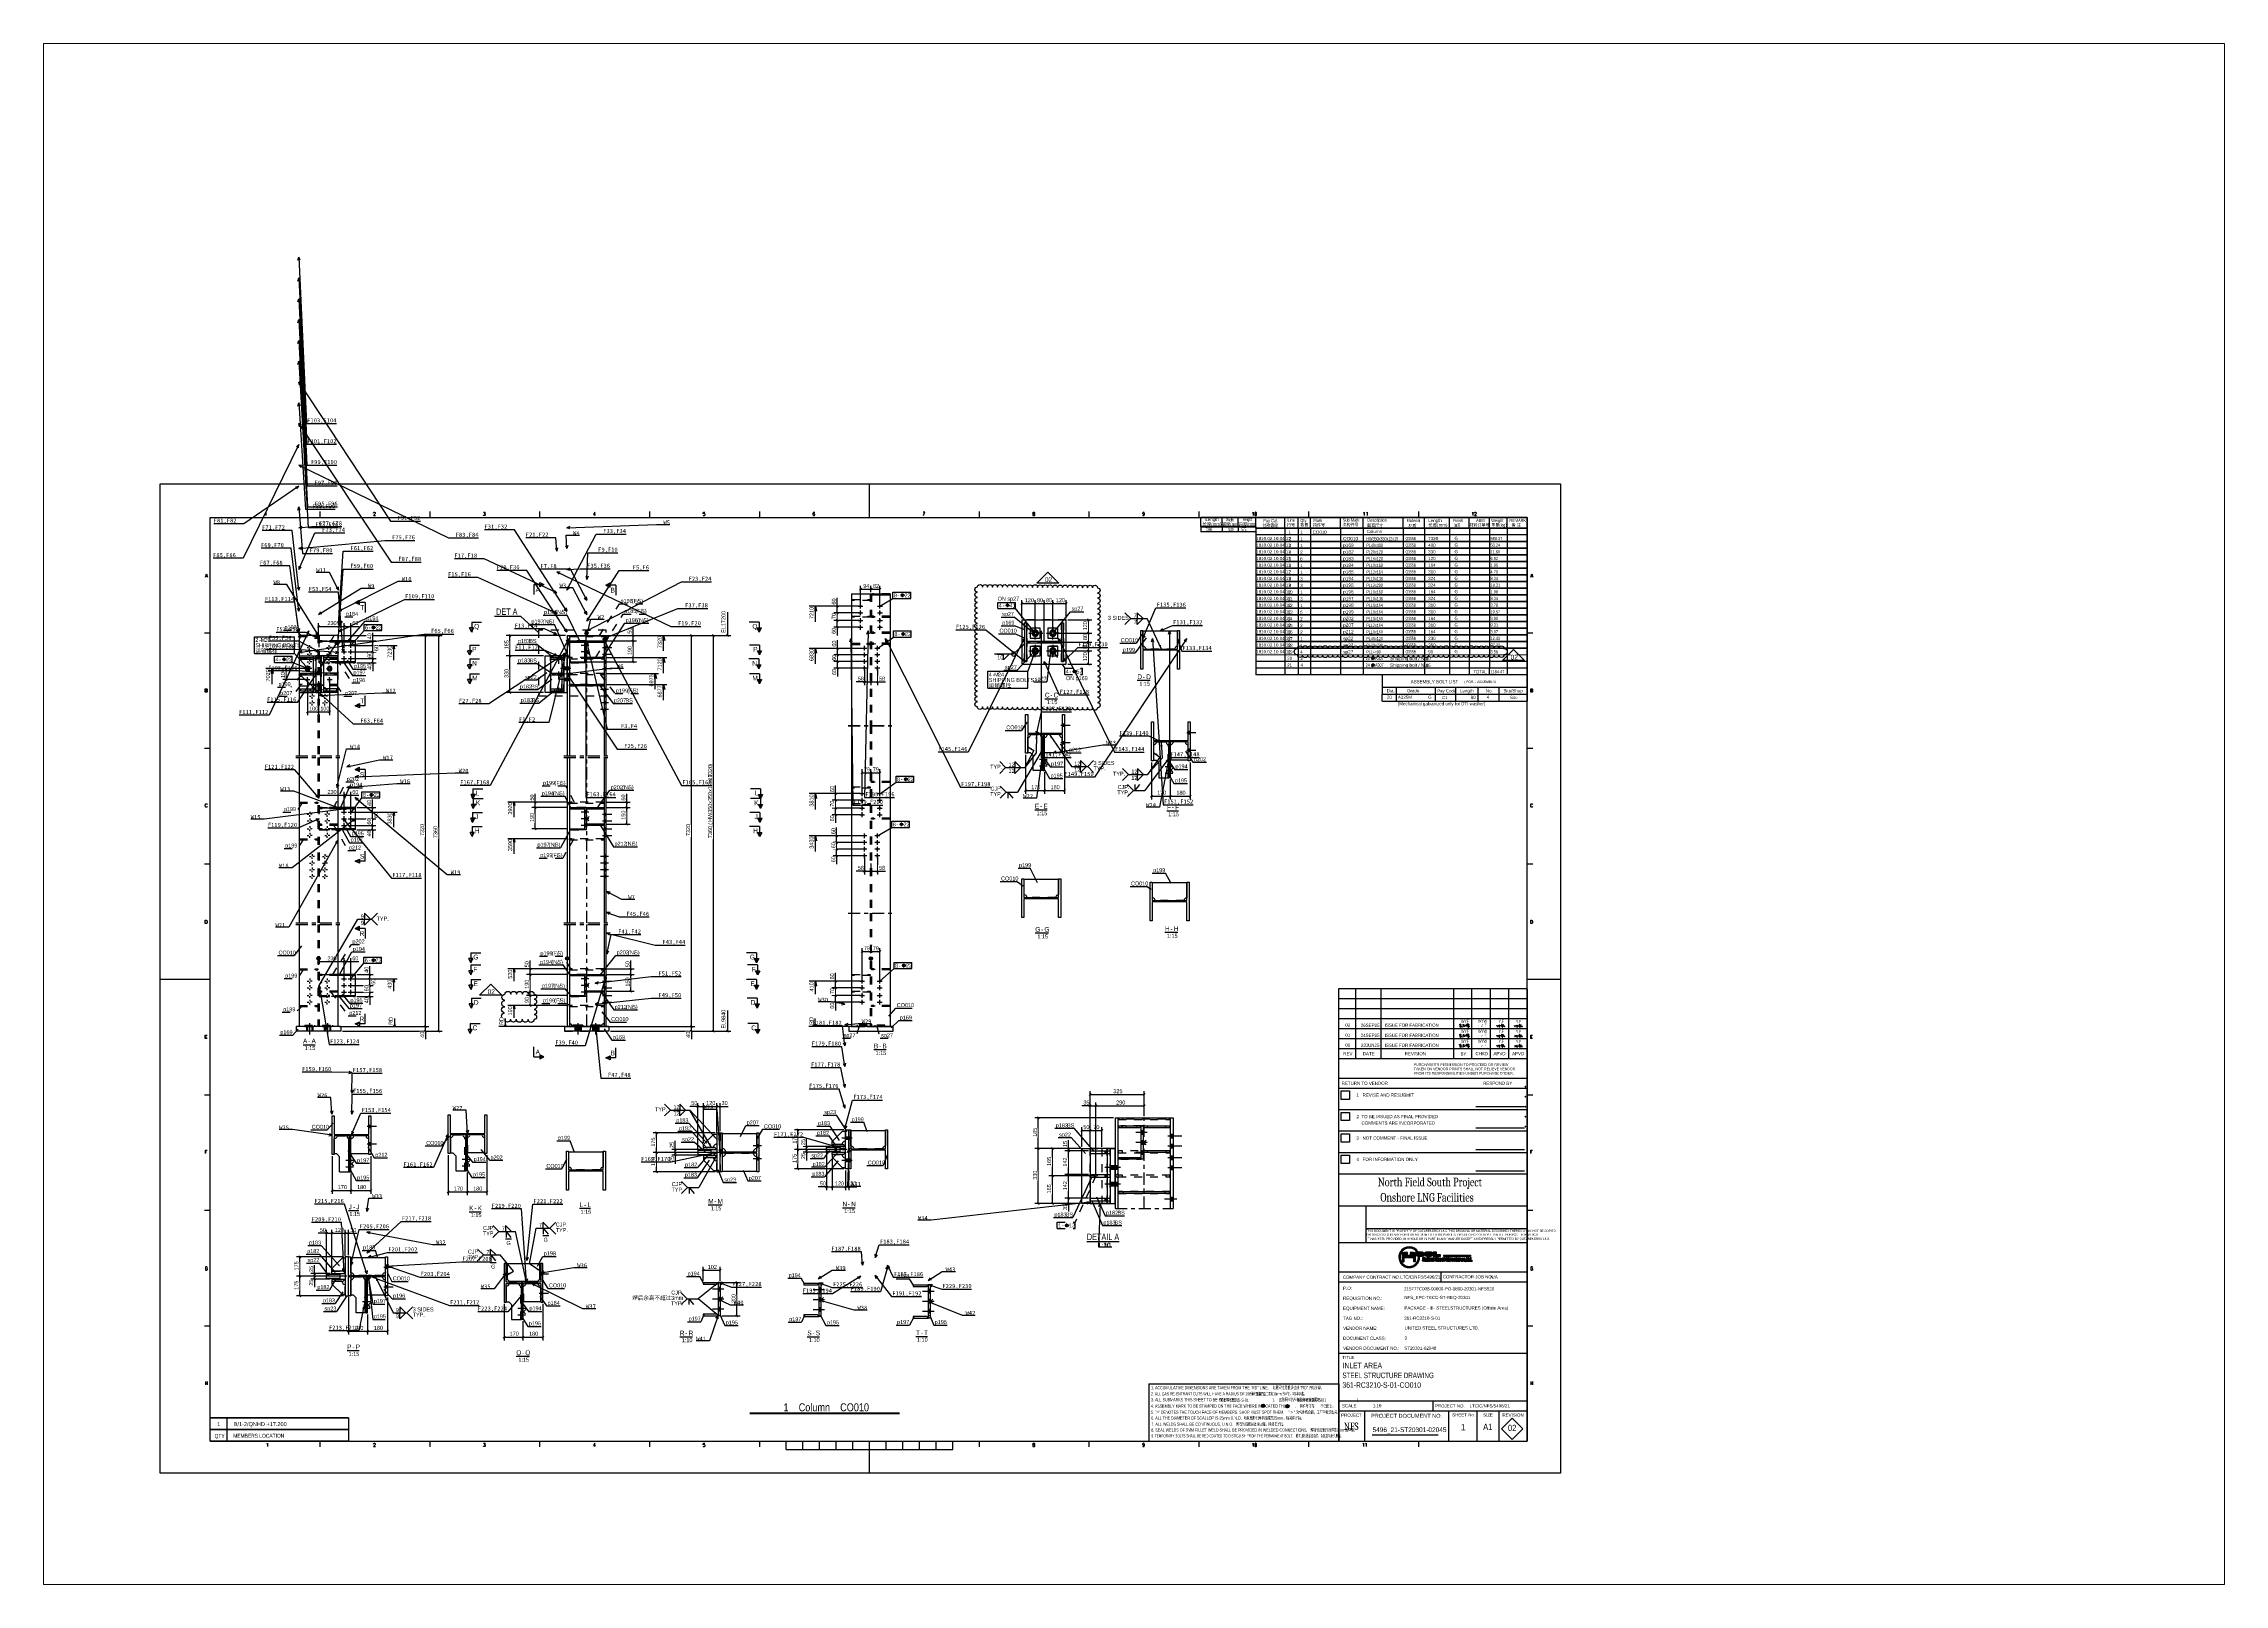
# Paper-space layout 'Layout1' of a CAD drawing. Header units: millimetres. Extents: x 0 to 841, y 0 to 594.
# The model-space entities are those that its viewports show. They can reach past a viewport. Long polylines and large blocks are cut down to what shows.
import ezdxf

# ---------------------------------------------------------------- set-up
doc = ezdxf.new("R2010")
doc.units = ezdxf.units.MM
doc.linetypes.add('DXK_LINE_DOT2', pattern=[3.9198, 1.9599, -1.9599])
doc.linetypes.add('DXK_LINE_DOT3', pattern=[5.9187, 2.979, -0.9799, 0.9799, -0.9799])
doc.layers.add('Viewport layer', color=7, linetype='Continuous', plot=False)
doc.layers.add('WELD_LABELS', color=5, linetype='Continuous')
doc.styles.add('Arial', font='ARIAL.TTF', dxfattribs={"height": 0.2})
doc.styles.add('Arial Narrow', font='ARIALN.TTF', dxfattribs={"height": 0.2})
doc.styles.add('Cambria', font='CAMBRIA.TTC', dxfattribs={"height": 0.2})
doc.styles.add('Cambria Math', font='CAMBRIA.TTC', dxfattribs={"height": 0.2})

# ---------------------------------------------------------------- blocks, each defined once
blk = doc.blocks.new('Unknown-252070812-18 - 7590')
at = {"color": 6, "linetype": 'Continuous'}
blk.add_line((269.4, 58.2), (277.4, 58.2), dxfattribs=at)
at = {"color": 0, "linetype": 'Continuous'}
blk.add_wipeout([(272, 58.9), (272, 61.9), (269.4, 61.9), (269.4, 58.9)], dxfattribs=at)
blk.add_wipeout([(274, 58.9), (274, 61.9), (272.9, 61.9), (272.9, 58.9)], dxfattribs=at)
blk.add_wipeout([(277.4, 58.9), (277.4, 61.9), (274.9, 61.9), (274.9, 58.9)], dxfattribs=at)
blk.add_wipeout([(276.1, 54.9), (276.1, 57.4), (270.7, 57.4), (270.7, 54.9)], dxfattribs=at)
at = {"color": 6, "linetype": 'Continuous', "style": 'Arial Narrow'}
for s, height, p in [('G', 2.86, (269.4, 58.9)), ('1:15', 2.39, (270.7, 54.9)), ('-', 2.86, (272.9, 58.9)), ('G', 2.86, (274.9, 58.9))]:
    blk.add_text(s, height=height, dxfattribs=at).set_placement(p)
blk = doc.blocks.new('Unknown-252070812-55923')
at = {"color": 7, "linetype": 'Continuous'}
for p, q in [((-256.1, -266.2), (-256.1, 327.8)), ((-256.1, 327.8), (584.9, 327.8)), ((169.9, 307.7), (169.9, 327.8)), ((584.9, 327.8), (584.9, -266.2)), ((-226.1, -246.9), (-226.1, 307.7)), ((-226.1, 307.7), (564.8, 307.7)), ((-193.1, 310.4), (-193, 310.5)), ((-193, 310.5), (-192.7, 310.8)), ((-192.7, 310.8), (-192.7, 308.8)), ((-160.1, 307.7), (-160.1, 311.2)), ((-127.2, 309.7), (-128.1, 308.8)), ((-128.1, 308.8), (-126.9, 308.8)), ((-128, 310.4), (-127.9, 310.6)), ((-128, 310.3), (-128, 310.4)), ((-127.9, 310.6), (-127.8, 310.7)), ((-127.8, 310.7), (-127.6, 310.8)), ((-127.6, 310.8), (-127.3, 310.8)), ((-127.3, 310.8), (-127.2, 310.7)), ((-127.2, 310.7), (-127.1, 310.6)), ((-127.1, 310), (-127.2, 309.7)), ((-127.1, 310.6), (-127, 310.4)), ((-127, 310.2), (-127.1, 310)), ((-127, 310.4), (-127, 310.2)), ((-94.1, 307.7), (-94.1, 311.2)), ((-62, 308.9), (-62, 309.1)), ((-61.9, 308.8), (-62, 308.9)), ((-61.9, 310.8), (-61, 310.8)), ((-61.6, 308.8), (-61.9, 308.8)), ((-61.4, 308.8), (-61.6, 308.8)), ((-61, 310.8), (-61.5, 310)), ((-61.5, 310), (-61.2, 310)), ((-61.1, 308.8), (-61.4, 308.8)), ((-61.2, 310), (-61.1, 309.9)), ((-61.1, 309.9), (-61, 309.8)), ((-61, 309), (-61.1, 308.8)), ((-61, 309.8), (-60.9, 309.5)), ((-60.9, 309.3), (-61, 309)), ((-60.9, 309.5), (-60.9, 309.3)), ((-28.1, 307.7), (-28.1, 311.2)), ((4.8, 310.8), (4, 309.4)), ((4, 309.4), (5.2, 309.4)), ((4.8, 308.8), (4.8, 310.8)), ((37.9, 307.7), (37.9, 311.2)), ((69.9, 309.1), (70, 308.9)), ((70, 309.9), (70.1, 310.8)), ((70.1, 310), (70, 309.9)), ((70, 308.9), (70.1, 308.8)), ((70.1, 310.8), (70.9, 310.8)), ((70.4, 310.1), (70.1, 310)), ((70.1, 308.8), (70.4, 308.8)), ((70.6, 310.1), (70.4, 310.1)), ((70.4, 308.8), (70.6, 308.8)), ((70.8, 310), (70.6, 310.1)), ((70.6, 308.8), (70.8, 308.8)), ((71, 309.8), (70.8, 310)), ((70.8, 308.8), (71, 309)), ((71.1, 309.5), (71, 309.8)), ((71, 309), (71.1, 309.3)), ((71.1, 309.3), (71.1, 309.5)), ((103.9, 307.7), (103.9, 311.2)), ((136, 310.4), (135.9, 309.9)), ((135.9, 309.9), (135.9, 309.4)), ((136, 309.7), (135.9, 309.4)), ((135.9, 309.4), (136, 309)), ((136.2, 310.7), (136, 310.4)), ((136.2, 309.9), (136, 309.7)), ((136, 309), (136.2, 308.8)), ((136.4, 310.8), (136.2, 310.7)), ((136.4, 310), (136.2, 309.9)), ((136.2, 308.8), (136.4, 308.8)), ((136.6, 310.8), (136.4, 310.8)), ((136.5, 310), (136.4, 310)), ((136.4, 308.8), (136.5, 308.8)), ((136.8, 309.9), (136.5, 310)), ((136.5, 308.8), (136.8, 308.8)), ((136.8, 310.7), (136.6, 310.8)), ((136.9, 310.5), (136.8, 310.7)), ((136.9, 309.7), (136.8, 309.9)), ((136.8, 308.8), (136.9, 309)), ((137, 309.4), (136.9, 309.7)), ((136.9, 309), (137, 309.3)), ((137, 309.3), (137, 309.4)), ((203.1, 310.8), (202, 310.8)), ((202.3, 308.8), (203.1, 310.8)), ((235.9, 307.7), (235.9, 311.2)), ((268, 310.5), (268.1, 310.7)), ((268, 310.3), (268, 310.5)), ((268.1, 310.1), (268, 310.3)), ((268.2, 309.8), (268, 309.6)), ((268, 309.6), (268, 309.4)), ((268, 309.4), (268, 309.1)), ((268, 309.1), (268, 308.9)), ((268, 308.9), (268.1, 308.8)), ((268.1, 310.7), (268.4, 310.8)), ((268.3, 310), (268.1, 310.1)), ((268.1, 308.8), (268.4, 308.8)), ((268.4, 309.9), (268.2, 309.8)), ((268.6, 309.9), (268.3, 310)), ((268.4, 310.8), (268.7, 310.8)), ((268.8, 310), (268.4, 309.9)), ((268.4, 308.8), (268.7, 308.8)), ((268.8, 309.8), (268.6, 309.9)), ((268.7, 310.8), (268.9, 310.7)), ((268.7, 308.8), (268.9, 308.8)), ((268.9, 310.1), (268.8, 310)), ((269, 309.6), (268.8, 309.8)), ((268.9, 310.7), (269, 310.5)), ((269, 310.3), (268.9, 310.1)), ((268.9, 308.8), (269, 308.9)), ((269, 310.5), (269, 310.3)), ((269.1, 309.4), (269, 309.6)), ((269, 308.9), (269.1, 309.1)), ((269.1, 309.1), (269.1, 309.4)), ((301.8, 307.7), (301.8, 311.2)), ((334, 310.5), (333.9, 310.2)), ((333.9, 310.2), (333.9, 310.1)), ((333.9, 310.1), (334, 309.8)), ((334.2, 310.7), (334, 310.5)), ((334, 309.8), (334.2, 309.6)), ((334, 309), (334.1, 308.8)), ((334.1, 308.8), (334.4, 308.8)), ((334.4, 310.8), (334.2, 310.7)), ((334.2, 309.6), (334.4, 309.5)), ((334.5, 310.8), (334.4, 310.8)), ((334.4, 309.5), (334.5, 309.5)), ((334.4, 308.8), (334.5, 308.8)), ((334.8, 310.7), (334.5, 310.8)), ((334.5, 309.5), (334.8, 309.6)), ((334.5, 308.8), (334.8, 308.8)), ((334.9, 310.5), (334.8, 310.7)), ((334.8, 309.6), (334.9, 309.8)), ((334.8, 308.8), (334.9, 309.1)), ((335, 310.1), (334.9, 310.5)), ((334.9, 309.8), (335, 310.1)), ((334.9, 309.1), (335, 309.6)), ((335, 309.6), (335, 310.1)), ((367.8, 307.7), (367.8, 311.2)), ((399.8, 310.4), (400, 310.5)), ((400, 310.5), (400.2, 310.8)), ((400.2, 310.8), (400.2, 308.8)), ((401.3, 310.4), (401.2, 309.9)), ((401.2, 309.9), (401.2, 309.6)), ((401.2, 309.6), (401.3, 309.1)), ((401.5, 310.7), (401.3, 310.4)), ((401.3, 309.1), (401.5, 308.8)), ((401.7, 310.8), (401.5, 310.7)), ((401.5, 308.8), (401.7, 308.8)), ((401.9, 310.8), (401.7, 310.8)), ((401.7, 308.8), (401.9, 308.8)), ((402.1, 310.7), (401.9, 310.8)), ((401.9, 308.8), (402.1, 308.8)), ((402.3, 310.4), (402.1, 310.7)), ((402.1, 308.8), (402.3, 309.1)), ((402.3, 309.9), (402.3, 310.4)), ((402.3, 309.6), (402.3, 309.9)), ((402.3, 309.1), (402.3, 309.6)), ((433.8, 307.7), (433.8, 311.2)), ((466.6, 310.4), (466.8, 310.5)), ((466.8, 310.5), (467, 310.8)), ((467, 310.8), (467, 308.8)), ((468.3, 310.4), (468.4, 310.5)), ((468.4, 310.5), (468.7, 310.8)), ((468.7, 310.8), (468.7, 308.8)), ((499.8, 307.7), (499.8, 311.2)), ((531.8, 310.4), (532, 310.5)), ((532, 310.5), (532.2, 310.8)), ((532.2, 310.8), (532.2, 308.8)), ((534, 309.7), (533.2, 308.8)), ((533.2, 308.8), (534.4, 308.8)), ((533.3, 310.4), (533.4, 310.6)), ((533.3, 310.3), (533.3, 310.4)), ((533.4, 310.6), (533.5, 310.7)), ((533.5, 310.7), (533.6, 310.8)), ((533.6, 310.8), (533.9, 310.8)), ((533.9, 310.8), (534.1, 310.7)), ((534.2, 310), (534, 309.7)), ((534.1, 310.7), (534.2, 310.6)), ((534.2, 310.6), (534.3, 310.4)), ((534.3, 310.2), (534.2, 310)), ((534.3, 310.4), (534.3, 310.2)), ((564.8, -246.9), (564.8, 307.7)), ((-229, 271.8), (-228.4, 273.8)), ((-228.8, 272.4), (-228, 272.4)), ((-228.4, 273.8), (-227.7, 271.8)), ((567, 271.8), (567.6, 273.8)), ((567.2, 272.4), (568, 272.4)), ((567.6, 273.8), (568.3, 271.8)), ((-229.6, 238.4), (-226.1, 238.4)), ((564.8, 238.4), (568.3, 238.4)), ((-229.1, 202.8), (-229.1, 204.8)), ((-229.1, 204.8), (-228.3, 204.8)), ((-228.3, 203.8), (-229.1, 203.8)), ((-229.1, 203.8), (-228.3, 203.8)), ((-228.3, 202.8), (-229.1, 202.8)), ((-228.3, 204.8), (-228.1, 204.7)), ((-228.1, 203.9), (-228.3, 203.8)), ((-228.3, 203.8), (-228.1, 203.7)), ((-228.1, 202.8), (-228.3, 202.8)), ((-228.1, 204.7), (-228, 204.6)), ((-228, 204), (-228.1, 203.9)), ((-228.1, 203.7), (-228, 203.6)), ((-228, 202.9), (-228.1, 202.8)), ((-228, 204.6), (-227.9, 204.4)), ((-227.9, 204.2), (-228, 204)), ((-228, 203.6), (-227.9, 203.4)), ((-227.9, 203.1), (-228, 202.9)), ((-227.9, 204.4), (-227.9, 204.2)), ((-227.9, 203.4), (-227.9, 203.1)), ((567, 202.8), (567, 204.8)), ((567, 204.8), (567.7, 204.8)), ((567.7, 203.8), (567, 203.8)), ((567, 203.8), (567.7, 203.8)), ((567.7, 202.8), (567, 202.8)), ((567.7, 204.8), (567.9, 204.7)), ((567.9, 203.9), (567.7, 203.8)), ((567.7, 203.8), (567.9, 203.7)), ((567.9, 202.8), (567.7, 202.8)), ((567.9, 204.7), (568, 204.6)), ((568, 204), (567.9, 203.9)), ((567.9, 203.7), (568, 203.6)), ((568, 202.9), (567.9, 202.8)), ((568, 204.6), (568.1, 204.4)), ((568.1, 204.2), (568, 204)), ((568, 203.6), (568.1, 203.4)), ((568.1, 203.1), (568, 202.9)), ((568.1, 204.4), (568.1, 204.2)), ((568.1, 203.4), (568.1, 203.1)), ((-229.6, 169.1), (-226.1, 169.1)), ((564.8, 169.1), (568.3, 169.1)), ((-229.1, 135), (-229, 135.3)), ((-229.1, 134.5), (-229.1, 135)), ((-229, 134.2), (-229.1, 134.5)), ((-229, 135.3), (-228.9, 135.5)), ((-228.9, 134), (-229, 134.2)), ((-228.9, 135.5), (-228.7, 135.7)), ((-228.7, 133.8), (-228.9, 134)), ((-228.7, 135.7), (-228.6, 135.8)), ((-228.6, 133.8), (-228.7, 133.8)), ((-228.6, 135.8), (-228.2, 135.8)), ((-228.2, 133.8), (-228.6, 133.8)), ((-228.2, 135.8), (-228.1, 135.7)), ((-228.1, 133.8), (-228.2, 133.8)), ((-228.1, 135.7), (-227.9, 135.5)), ((-227.9, 134), (-228.1, 133.8)), ((-227.9, 135.5), (-227.8, 135.3)), ((-227.8, 134.2), (-227.9, 134)), ((567, 135.3), (567.1, 135.5)), ((567, 135), (567, 135.3)), ((567, 134.5), (567, 135)), ((567, 134.2), (567, 134.5)), ((567.1, 134), (567, 134.2)), ((567.1, 135.5), (567.3, 135.7)), ((567.3, 133.8), (567.1, 134)), ((567.3, 135.7), (567.4, 135.8)), ((567.4, 133.8), (567.3, 133.8)), ((567.4, 135.8), (567.8, 135.8)), ((567.8, 133.8), (567.4, 133.8)), ((567.8, 135.8), (567.9, 135.7)), ((567.9, 133.8), (567.8, 133.8)), ((567.9, 135.7), (568.1, 135.5)), ((568.1, 134), (567.9, 133.8)), ((568.1, 135.5), (568.2, 135.3)), ((568.2, 134.2), (568.1, 134)), ((-229.6, 99.8), (-226.1, 99.8)), ((564.8, 99.8), (568.3, 99.8)), ((-229.1, 63.8), (-229.1, 65.8)), ((-229.1, 65.8), (-228.5, 65.8)), ((-228.5, 65.8), (-228.2, 65.7)), ((-228.2, 65.7), (-228.1, 65.5)), ((567, 63.8), (567, 65.8)), ((567, 65.8), (567.5, 65.8)), ((567.5, 65.8), (567.8, 65.7)), ((567.8, 65.7), (567.9, 65.5)), ((-228.5, 63.8), (-229.1, 63.8)), ((-228.2, 63.8), (-228.5, 63.8)), ((-228.1, 64), (-228.2, 63.8)), ((-228.1, 65.5), (-228, 65.3)), ((-228, 64.2), (-228.1, 64)), ((-228, 65.3), (-227.9, 65)), ((-227.9, 64.5), (-228, 64.2)), ((-227.9, 65), (-227.9, 64.5)), ((567.5, 63.8), (567, 63.8)), ((567.8, 63.8), (567.5, 63.8)), ((567.9, 64), (567.8, 63.8)), ((567.9, 65.5), (568, 65.3)), ((568, 64.2), (567.9, 64)), ((568, 65.3), (568.1, 65)), ((568.1, 64.5), (568, 64.2)), ((568.1, 65), (568.1, 64.5)), ((-256.1, 30.4), (-226.1, 30.4)), ((564.8, 30.4), (584.9, 30.4)), ((564.8, 24.4), (564.8, -246.9)), ((-229.1, -5.2), (-229.1, -3.2)), ((-229.1, -3.2), (-228, -3.2)), ((-229.1, -4.2), (-228.4, -4.2)), ((-228, -5.2), (-229.1, -5.2)), ((567, -5.2), (567, -3.2)), ((567, -3.2), (568, -3.2)), ((567, -4.2), (567.6, -4.2)), ((568, -5.2), (567, -5.2)), ((-229.6, -38.9), (-226.1, -38.9)), ((564.8, -38.9), (568.3, -38.9)), ((564.8, -246.9), (564.8, -42.9)), ((564.8, -246.9), (564.8, -42.9)), ((-229, -74.2), (-229, -72.3)), ((-229, -72.3), (-228, -72.3)), ((-229, -73.2), (-228.4, -73.2)), ((567, -74.2), (567, -72.3)), ((567, -72.3), (568, -72.3)), ((567, -73.2), (567.6, -73.2)), ((-229.6, -108.2), (-226.1, -108.2)), ((564.8, -108.2), (568.3, -108.2)), ((-228.9, -142.5), (-229, -142.7)), ((-229, -142.7), (-229, -143)), ((-229, -143), (-229, -143.5)), ((-229, -143.5), (-229, -143.8)), ((-229, -143.8), (-228.9, -144)), ((-228.7, -142.3), (-228.9, -142.5)), ((-228.9, -144), (-228.7, -144.2)), ((-228.6, -142.2), (-228.7, -142.3)), ((-228.2, -142.2), (-228.6, -142.2)), ((-228.1, -142.3), (-228.2, -142.2)), ((-227.8, -143.5), (-228.2, -143.5)), ((-227.9, -142.5), (-228.1, -142.3)), ((-228.1, -144.2), (-227.9, -144)), ((-227.8, -142.7), (-227.9, -142.5)), ((-227.9, -144), (-227.8, -143.8)), ((-227.8, -143.8), (-227.8, -143.5)), ((567.1, -142.5), (567, -142.7)), ((567, -142.7), (567, -143)), ((567, -143), (567, -143.5)), ((567, -143.5), (567, -143.8)), ((567, -143.8), (567.1, -144)), ((567.3, -142.3), (567.1, -142.5)), ((567.1, -144), (567.3, -144.2)), ((567.5, -142.2), (567.3, -142.3)), ((567.8, -142.2), (567.5, -142.2)), ((567.9, -142.3), (567.8, -142.2)), ((568.2, -143.5), (567.8, -143.5)), ((568.1, -142.5), (567.9, -142.3)), ((567.9, -144.2), (568.1, -144)), ((568.2, -142.7), (568.1, -142.5)), ((568.1, -144), (568.2, -143.8)), ((568.2, -143.8), (568.2, -143.5)), ((-228.7, -144.2), (-228.6, -144.2)), ((-228.6, -144.2), (-228.2, -144.2)), ((-228.2, -144.2), (-228.1, -144.2)), ((567.3, -144.2), (567.5, -144.2)), ((567.5, -144.2), (567.8, -144.2)), ((567.8, -144.2), (567.9, -144.2)), ((-229.6, -177.6), (-226.1, -177.6)), ((564.8, -177.6), (568.3, -177.6)), ((-229, -211.2), (-229, -213.2)), ((-229, -212.2), (-227.9, -212.2)), ((-227.9, -211.2), (-227.9, -213.2)), ((567, -211.2), (567, -213.2)), ((567, -212.2), (568.1, -212.2)), ((568.1, -211.2), (568.1, -213.2)), ((-226.1, -246.9), (564.8, -246.9)), ((-192.1, -248.6), (-192, -248.5)), ((-192, -248.5), (-191.7, -248.2)), ((-191.7, -248.2), (-191.7, -250.2)), ((-160.1, -250.4), (-160.1, -246.9)), ((-128, -248.6), (-127.9, -248.4)), ((-128, -248.7), (-128, -248.6)), ((-127.9, -248.4), (-127.8, -248.3)), ((-127.8, -248.3), (-127.6, -248.2)), ((-127.6, -248.2), (-127.3, -248.2)), ((-127.3, -248.2), (-127.2, -248.3)), ((-127.2, -248.3), (-127.1, -248.4)), ((-127.1, -248.4), (-127, -248.6)), ((-127, -248.8), (-127.1, -249)), ((-127, -248.6), (-127, -248.8)), ((-94.1, -250.4), (-94.1, -246.9)), ((-61.9, -248.2), (-61, -248.2)), ((-61, -248.2), (-61.5, -249)), ((-28.1, -250.4), (-28.1, -246.9)), ((4.8, -248.2), (4, -249.6)), ((4.8, -250.2), (4.8, -248.2)), ((37.9, -250.4), (37.9, -246.9)), ((70, -249.1), (70.1, -248.2)), ((70.1, -248.2), (70.9, -248.2)), ((103.9, -250.4), (103.9, -246.9)), ((119.8, -251.9), (119.8, -246.9)), ((129.8, -251.9), (129.8, -246.9)), ((139.8, -251.9), (139.8, -246.9)), ((149.8, -251.9), (149.8, -246.9)), ((159.9, -251.9), (159.9, -246.9)), ((169.9, -266.2), (169.9, -246.9)), ((179.9, -251.9), (179.9, -246.9)), ((189.9, -251.9), (189.9, -246.9)), ((199.9, -251.9), (199.9, -246.9)), ((209.9, -251.9), (209.9, -246.9)), ((219.9, -251.9), (219.9, -246.9)), ((235.9, -250.4), (235.9, -246.9)), ((268, -248.5), (268.1, -248.3)), ((268, -248.7), (268, -248.5)), ((268.1, -248.9), (268, -248.7)), ((268.1, -248.3), (268.4, -248.2)), ((268.4, -248.2), (268.7, -248.2)), ((268.7, -248.2), (268.9, -248.3)), ((268.9, -248.3), (269, -248.5)), ((269, -248.7), (268.9, -248.9)), ((269, -248.5), (269, -248.7)), ((301.8, -250.4), (301.8, -246.9)), ((334, -248.5), (333.9, -248.8)), ((333.9, -248.8), (333.9, -248.9)), ((334.2, -248.3), (334, -248.5)), ((334.4, -248.2), (334.2, -248.3)), ((334.5, -248.2), (334.4, -248.2)), ((334.8, -248.3), (334.5, -248.2)), ((334.9, -248.5), (334.8, -248.3)), ((335, -248.9), (334.9, -248.5)), ((367.8, -250.4), (367.8, -246.9)), ((399.8, -248.6), (400, -248.5)), ((400, -248.5), (400.2, -248.2)), ((400.2, -248.2), (400.2, -250.2)), ((401.3, -248.6), (401.2, -249.1)), ((401.5, -248.3), (401.3, -248.6)), ((401.7, -248.2), (401.5, -248.3)), ((401.9, -248.2), (401.7, -248.2)), ((402.1, -248.3), (401.9, -248.2)), ((402.3, -248.6), (402.1, -248.3)), ((402.3, -249.1), (402.3, -248.6)), ((433.8, -250.4), (433.8, -246.9)), ((451.8, -246.9), (564.8, -246.9)), ((451.8, -246.9), (564.8, -246.9)), ((466.1, -248.6), (466.2, -248.5)), ((466.2, -248.5), (466.5, -248.2)), ((466.5, -248.2), (466.5, -250.2)), ((467.7, -248.6), (467.8, -248.5)), ((467.8, -248.5), (468.1, -248.2)), ((468.1, -248.2), (468.1, -250.2)), ((499.8, -250.4), (499.8, -246.9)), ((-127.2, -249.3), (-128.1, -250.2)), ((-128.1, -250.2), (-126.9, -250.2)), ((-127.1, -249), (-127.2, -249.3)), ((-62, -250.1), (-62, -249.9)), ((-61.9, -250.2), (-62, -250.1)), ((-61.6, -250.2), (-61.9, -250.2)), ((-61.4, -250.2), (-61.6, -250.2)), ((-61.5, -249), (-61.2, -249)), ((-61.1, -250.2), (-61.4, -250.2)), ((-61.2, -249), (-61.1, -249.1)), ((-61.1, -249.1), (-61, -249.2)), ((-61, -250), (-61.1, -250.2)), ((-61, -249.2), (-60.9, -249.5)), ((-60.9, -249.7), (-61, -250)), ((-60.9, -249.5), (-60.9, -249.7)), ((4, -249.6), (5.2, -249.6)), ((69.9, -249.9), (70, -250.1)), ((70.1, -249), (70, -249.1)), ((70, -250.1), (70.1, -250.2)), ((70.4, -248.9), (70.1, -249)), ((70.1, -250.2), (70.4, -250.2)), ((70.6, -248.9), (70.4, -248.9)), ((70.4, -250.2), (70.6, -250.2)), ((70.8, -249), (70.6, -248.9)), ((70.6, -250.2), (70.8, -250.2)), ((71, -249.2), (70.8, -249)), ((70.8, -250.2), (71, -250)), ((71.1, -249.5), (71, -249.2)), ((71, -250), (71.1, -249.7)), ((71.1, -249.7), (71.1, -249.5)), ((119.8, -251.9), (219.9, -251.9)), ((268.2, -249.2), (268, -249.4)), ((268, -249.4), (268, -249.6)), ((268, -249.6), (268, -249.9)), ((268, -249.9), (268, -250.1)), ((268, -250.1), (268.1, -250.2)), ((268.3, -249), (268.1, -248.9)), ((268.1, -250.2), (268.4, -250.2)), ((268.4, -249.1), (268.2, -249.2)), ((268.6, -249.1), (268.3, -249)), ((268.8, -249), (268.4, -249.1)), ((268.4, -250.2), (268.7, -250.2)), ((268.8, -249.2), (268.6, -249.1)), ((268.7, -250.2), (268.9, -250.2)), ((268.9, -248.9), (268.8, -249)), ((269, -249.4), (268.8, -249.2)), ((268.9, -250.2), (269, -250.1)), ((269.1, -249.6), (269, -249.4)), ((269, -250.1), (269.1, -249.9)), ((269.1, -249.9), (269.1, -249.6)), ((333.9, -248.9), (334, -249.2)), ((334, -249.2), (334.2, -249.4)), ((334, -250), (334.1, -250.2)), ((334.1, -250.2), (334.4, -250.2)), ((334.2, -249.4), (334.4, -249.5)), ((334.4, -249.5), (334.5, -249.5)), ((334.4, -250.2), (334.5, -250.2)), ((334.5, -249.5), (334.8, -249.4)), ((334.5, -250.2), (334.8, -250.2)), ((334.8, -249.4), (334.9, -249.2)), ((334.8, -250.2), (334.9, -249.9)), ((334.9, -249.2), (335, -248.9)), ((334.9, -249.9), (335, -249.4)), ((335, -249.4), (335, -248.9)), ((401.2, -249.1), (401.2, -249.4)), ((401.2, -249.4), (401.3, -249.9)), ((401.3, -249.9), (401.5, -250.2)), ((401.5, -250.2), (401.7, -250.2)), ((401.7, -250.2), (401.9, -250.2)), ((401.9, -250.2), (402.1, -250.2)), ((402.1, -250.2), (402.3, -249.9)), ((402.3, -249.4), (402.3, -249.1)), ((402.3, -249.9), (402.3, -249.4)), ((584.9, -266.2), (-256.1, -266.2))]:
    blk.add_line(p, q, dxfattribs=at)
blk = doc.blocks.new('Unknown-252070812-11 - 4836')
at = {"color": 6, "linetype": 'Continuous'}
blk.add_line((-170.4, -8.9), (-163.1, -8.9), dxfattribs=at)
at = {"color": 0, "linetype": 'Continuous'}
blk.add_wipeout([(-168.2, -8.1), (-168.2, -5.1), (-170.4, -5.1), (-170.4, -8.1)], dxfattribs=at)
blk.add_wipeout([(-166.2, -8.1), (-166.2, -5.1), (-167.3, -5.1), (-167.3, -8.1)], dxfattribs=at)
blk.add_wipeout([(-163.1, -8.1), (-163.1, -5.1), (-165.3, -5.1), (-165.3, -8.1)], dxfattribs=at)
blk.add_wipeout([(-164.1, -12.1), (-164.1, -9.6), (-169.4, -9.6), (-169.4, -12.1)], dxfattribs=at)
at = {"color": 6, "linetype": 'Continuous', "style": 'Arial Narrow'}
for s, height, p in [('A', 2.86, (-170.4, -8.1)), ('1:15', 2.39, (-169.4, -12.1)), ('-', 2.86, (-167.3, -8.1)), ('A', 2.86, (-165.3, -8.1))]:
    blk.add_text(s, height=height, dxfattribs=at).set_placement(p)
blk = doc.blocks.new('Unknown-252070812-13 - 5506')
at = {"color": 6, "linetype": 'Continuous'}
blk.add_line((172.5, -11.8), (179.8, -11.8), dxfattribs=at)
at = {"color": 0, "linetype": 'Continuous'}
blk.add_wipeout([(174.7, -11.1), (174.7, -8.1), (172.5, -8.1), (172.5, -11.1)], dxfattribs=at)
blk.add_wipeout([(176.7, -11.1), (176.7, -8.1), (175.6, -8.1), (175.6, -11.1)], dxfattribs=at)
blk.add_wipeout([(179.8, -11.1), (179.8, -8.1), (177.6, -8.1), (177.6, -11.1)], dxfattribs=at)
blk.add_wipeout([(178.8, -15.1), (178.8, -12.6), (173.5, -12.6), (173.5, -15.1)], dxfattribs=at)
at = {"color": 6, "linetype": 'Continuous', "style": 'Arial Narrow'}
for s, height, p in [('B', 2.86, (172.5, -11.1)), ('1:15', 2.39, (173.5, -15.1)), ('-', 2.86, (175.6, -11.1)), ('B', 2.86, (177.6, -11.1))]:
    blk.add_text(s, height=height, dxfattribs=at).set_placement(p)
blk = doc.blocks.new('Unknown-252070812-14 - 5891')
at = {"color": 6, "linetype": 'Continuous'}
blk.add_line((275.2, 198.8), (282.8, 198.8), dxfattribs=at)
at = {"color": 0, "linetype": 'Continuous'}
blk.add_wipeout([(277.5, 199.6), (277.5, 202.6), (275.2, 202.6), (275.2, 199.6)], dxfattribs=at)
blk.add_wipeout([(279.5, 199.6), (279.5, 202.6), (278.4, 202.6), (278.4, 199.6)], dxfattribs=at)
blk.add_wipeout([(282.8, 199.6), (282.8, 202.6), (280.4, 202.6), (280.4, 199.6)], dxfattribs=at)
blk.add_wipeout([(281.6, 195.6), (281.6, 198.1), (276.3, 198.1), (276.3, 195.6)], dxfattribs=at)
at = {"color": 6, "linetype": 'Continuous', "style": 'Arial Narrow'}
for s, height, p in [('C', 2.86, (275.2, 199.6)), ('1:15', 2.39, (276.3, 195.6)), ('-', 2.86, (278.4, 199.6)), ('C', 2.86, (280.4, 199.6))]:
    blk.add_text(s, height=height, dxfattribs=at).set_placement(p)
blk = doc.blocks.new('Unknown-252070812-15 - 6287')
at = {"color": 6, "linetype": 'Continuous'}
blk.add_line((330.7, 209.9), (338.4, 209.9), dxfattribs=at)
at = {"color": 0, "linetype": 'Continuous'}
blk.add_wipeout([(333.1, 210.6), (333.1, 213.6), (330.7, 213.6), (330.7, 210.6)], dxfattribs=at)
blk.add_wipeout([(335.1, 210.6), (335.1, 213.6), (334, 213.6), (334, 210.6)], dxfattribs=at)
blk.add_wipeout([(338.4, 210.6), (338.4, 213.6), (336, 213.6), (336, 210.6)], dxfattribs=at)
blk.add_wipeout([(337.2, 206.6), (337.2, 209.1), (331.9, 209.1), (331.9, 206.6)], dxfattribs=at)
at = {"color": 6, "linetype": 'Continuous', "style": 'Arial Narrow'}
for s, height, p in [('D', 2.86, (330.7, 210.6)), ('-', 2.86, (334, 210.6)), ('D', 2.86, (336, 210.6)), ('1:15', 2.39, (331.9, 206.6))]:
    blk.add_text(s, height=height, dxfattribs=at).set_placement(p)
blk = doc.blocks.new('Unknown-252070812-16 - 6729')
at = {"color": 6, "linetype": 'Continuous'}
blk.add_line((269.2, 132.2), (276.5, 132.2), dxfattribs=at)
at = {"color": 0, "linetype": 'Continuous'}
blk.add_wipeout([(271.4, 132.9), (271.4, 135.9), (269.2, 135.9), (269.2, 132.9)], dxfattribs=at)
blk.add_wipeout([(273.4, 132.9), (273.4, 135.9), (272.3, 135.9), (272.3, 132.9)], dxfattribs=at)
blk.add_wipeout([(276.5, 132.9), (276.5, 135.9), (274.3, 135.9), (274.3, 132.9)], dxfattribs=at)
blk.add_wipeout([(275.5, 128.9), (275.5, 131.4), (270.2, 131.4), (270.2, 128.9)], dxfattribs=at)
at = {"color": 6, "linetype": 'Continuous', "style": 'Arial Narrow'}
for s, height, p in [('E', 2.86, (269.2, 132.9)), ('1:15', 2.39, (270.2, 128.9)), ('-', 2.86, (272.3, 132.9)), ('E', 2.86, (274.3, 132.9))]:
    blk.add_text(s, height=height, dxfattribs=at).set_placement(p)
blk = doc.blocks.new('Unknown-252070812-17 - 7173')
at = {"color": 6, "linetype": 'Continuous'}
blk.add_line((348.5, 131.5), (355.4, 131.5), dxfattribs=at)
at = {"color": 0, "linetype": 'Continuous'}
blk.add_wipeout([(350.5, 132.3), (350.5, 135.3), (348.5, 135.3), (348.5, 132.3)], dxfattribs=at)
blk.add_wipeout([(352.5, 132.3), (352.5, 135.3), (351.4, 135.3), (351.4, 132.3)], dxfattribs=at)
blk.add_wipeout([(355.4, 132.3), (355.4, 135.3), (353.4, 135.3), (353.4, 132.3)], dxfattribs=at)
blk.add_wipeout([(354.6, 128.3), (354.6, 130.8), (349.3, 130.8), (349.3, 128.3)], dxfattribs=at)
at = {"color": 6, "linetype": 'Continuous', "style": 'Arial Narrow'}
for s, height, p in [('F', 2.86, (348.5, 132.3)), ('-', 2.86, (351.4, 132.3)), ('F', 2.86, (353.4, 132.3)), ('1:15', 2.39, (349.3, 128.3))]:
    blk.add_text(s, height=height, dxfattribs=at).set_placement(p)
blk = doc.blocks.new('Unknown-252070812-19 - 8043')
at = {"color": 6, "linetype": 'Continuous'}
blk.add_line((347.3, 58.6), (355, 58.6), dxfattribs=at)
at = {"color": 0, "linetype": 'Continuous'}
blk.add_wipeout([(349.7, 59.3), (349.7, 62.3), (347.3, 62.3), (347.3, 59.3)], dxfattribs=at)
blk.add_wipeout([(351.7, 59.3), (351.7, 62.3), (350.6, 62.3), (350.6, 59.3)], dxfattribs=at)
blk.add_wipeout([(355, 59.3), (355, 62.3), (352.6, 62.3), (352.6, 59.3)], dxfattribs=at)
blk.add_wipeout([(353.8, 55.3), (353.8, 57.8), (348.5, 57.8), (348.5, 55.3)], dxfattribs=at)
at = {"color": 6, "linetype": 'Continuous', "style": 'Arial Narrow'}
for s, height, p in [('H', 2.86, (347.3, 59.3)), ('1:15', 2.39, (348.5, 55.3)), ('-', 2.86, (350.6, 59.3)), ('H', 2.86, (352.6, 59.3))]:
    blk.add_text(s, height=height, dxfattribs=at).set_placement(p)
blk = doc.blocks.new('Unknown-252070812-20 - 8478')
at = {"color": 6, "linetype": 'Continuous'}
blk.add_line((-143, -108.4), (-136.8, -108.4), dxfattribs=at)
at = {"color": 0, "linetype": 'Continuous'}
blk.add_wipeout([(-141.3, -107.7), (-141.3, -104.7), (-143, -104.7), (-143, -107.7)], dxfattribs=at)
blk.add_wipeout([(-139.3, -107.7), (-139.3, -104.7), (-140.4, -104.7), (-140.4, -107.7)], dxfattribs=at)
blk.add_wipeout([(-136.8, -107.7), (-136.8, -104.7), (-138.4, -104.7), (-138.4, -107.7)], dxfattribs=at)
blk.add_wipeout([(-137.2, -111.7), (-137.2, -109.2), (-142.5, -109.2), (-142.5, -111.7)], dxfattribs=at)
at = {"color": 6, "linetype": 'Continuous', "style": 'Arial Narrow'}
for s, height, p in [('J', 2.86, (-143, -107.7)), ('1:15', 2.39, (-142.5, -111.7)), ('-', 2.86, (-140.4, -107.7)), ('J', 2.86, (-138.4, -107.7))]:
    blk.add_text(s, height=height, dxfattribs=at).set_placement(p)
blk = doc.blocks.new('Unknown-252070812-21 - 8955')
at = {"color": 6, "linetype": 'Continuous'}
blk.add_line((-70.6, -109.2), (-63.3, -109.2), dxfattribs=at)
at = {"color": 0, "linetype": 'Continuous'}
blk.add_wipeout([(-68.4, -108.4), (-68.4, -105.4), (-70.6, -105.4), (-70.6, -108.4)], dxfattribs=at)
blk.add_wipeout([(-66.4, -108.4), (-66.4, -105.4), (-67.5, -105.4), (-67.5, -108.4)], dxfattribs=at)
blk.add_wipeout([(-63.3, -108.4), (-63.3, -105.4), (-65.5, -105.4), (-65.5, -108.4)], dxfattribs=at)
blk.add_wipeout([(-64.3, -112.4), (-64.3, -109.9), (-69.6, -109.9), (-69.6, -112.4)], dxfattribs=at)
at = {"color": 6, "linetype": 'Continuous', "style": 'Arial Narrow'}
for s, height, p in [('K', 2.86, (-70.6, -108.4)), ('1:15', 2.39, (-69.6, -112.4)), ('-', 2.86, (-67.5, -108.4)), ('K', 2.86, (-65.5, -108.4))]:
    blk.add_text(s, height=height, dxfattribs=at).set_placement(p)
blk = doc.blocks.new('Unknown-252070812-22 - 9403')
at = {"color": 6, "linetype": 'Continuous'}
blk.add_line((-4.3, -107.1), (2.2, -107.1), dxfattribs=at)
at = {"color": 0, "linetype": 'Continuous'}
blk.add_wipeout([(-2.5, -106.4), (-2.5, -103.4), (-4.3, -103.4), (-4.3, -106.4)], dxfattribs=at)
blk.add_wipeout([(-0.5, -106.4), (-0.5, -103.4), (-1.6, -103.4), (-1.6, -106.4)], dxfattribs=at)
blk.add_wipeout([(2.2, -106.4), (2.2, -103.4), (0.4, -103.4), (0.4, -106.4)], dxfattribs=at)
blk.add_wipeout([(1.6, -110.4), (1.6, -107.9), (-3.7, -107.9), (-3.7, -110.4)], dxfattribs=at)
at = {"color": 6, "linetype": 'Continuous', "style": 'Arial Narrow'}
for s, height, p in [('L', 2.86, (-4.3, -106.4)), ('L', 2.86, (0.4, -106.4)), ('1:15', 2.39, (-3.7, -110.4)), ('-', 2.86, (-1.6, -106.4))]:
    blk.add_text(s, height=height, dxfattribs=at).set_placement(p)
blk = doc.blocks.new('Unknown-252070812-23 - 9869')
at = {"color": 6, "linetype": 'Continuous'}
blk.add_line((73, -105), (81.3, -105), dxfattribs=at)
at = {"color": 0, "linetype": 'Continuous'}
blk.add_wipeout([(75.7, -104.3), (75.7, -101.3), (73, -101.3), (73, -104.3)], dxfattribs=at)
blk.add_wipeout([(77.7, -104.3), (77.7, -101.3), (76.6, -101.3), (76.6, -104.3)], dxfattribs=at)
blk.add_wipeout([(81.3, -104.3), (81.3, -101.3), (78.6, -101.3), (78.6, -104.3)], dxfattribs=at)
blk.add_wipeout([(79.8, -108.3), (79.8, -105.8), (74.5, -105.8), (74.5, -108.3)], dxfattribs=at)
at = {"color": 6, "linetype": 'Continuous', "style": 'Arial Narrow'}
for s, height, p in [('M', 2.86, (73, -104.3)), ('-', 2.86, (76.6, -104.3)), ('M', 2.86, (78.6, -104.3)), ('1:15', 2.39, (74.5, -108.3))]:
    blk.add_text(s, height=height, dxfattribs=at).set_placement(p)
blk = doc.blocks.new('Unknown-252070812-24 - 10436')
at = {"color": 6, "linetype": 'Continuous'}
blk.add_line((153.6, -106.8), (161.2, -106.8), dxfattribs=at)
at = {"color": 0, "linetype": 'Continuous'}
blk.add_wipeout([(155.9, -106), (155.9, -103), (153.6, -103), (153.6, -106)], dxfattribs=at)
blk.add_wipeout([(157.9, -106), (157.9, -103), (156.8, -103), (156.8, -106)], dxfattribs=at)
blk.add_wipeout([(161.2, -106), (161.2, -103), (158.8, -103), (158.8, -106)], dxfattribs=at)
blk.add_wipeout([(160, -110), (160, -107.5), (154.7, -107.5), (154.7, -110)], dxfattribs=at)
at = {"color": 6, "linetype": 'Continuous', "style": 'Arial Narrow'}
for s, height, p in [('N', 2.86, (153.6, -106)), ('-', 2.86, (156.8, -106)), ('N', 2.86, (158.8, -106)), ('1:15', 2.39, (154.7, -110))]:
    blk.add_text(s, height=height, dxfattribs=at).set_placement(p)
blk = doc.blocks.new('Unknown-252070812-25 - 10917')
at = {"color": 6, "linetype": 'Continuous'}
blk.add_line((-143.9, -192.5), (-136.7, -192.5), dxfattribs=at)
at = {"color": 0, "linetype": 'Continuous'}
blk.add_wipeout([(-141.7, -191.8), (-141.7, -188.8), (-143.9, -188.8), (-143.9, -191.8)], dxfattribs=at)
blk.add_wipeout([(-139.7, -191.8), (-139.7, -188.8), (-140.8, -188.8), (-140.8, -191.8)], dxfattribs=at)
blk.add_wipeout([(-136.7, -191.8), (-136.7, -188.8), (-138.8, -188.8), (-138.8, -191.8)], dxfattribs=at)
blk.add_wipeout([(-137.6, -195.8), (-137.6, -193.3), (-143, -193.3), (-143, -195.8)], dxfattribs=at)
at = {"color": 6, "linetype": 'Continuous', "style": 'Arial Narrow'}
for s, height, p in [('P', 2.86, (-143.9, -191.8)), ('1:15', 2.39, (-143, -195.8)), ('-', 2.86, (-140.8, -191.8)), ('P', 2.86, (-138.8, -191.8))]:
    blk.add_text(s, height=height, dxfattribs=at).set_placement(p)
blk = doc.blocks.new('Unknown-252070812-26 - 11459')
at = {"color": 6, "linetype": 'Continuous'}
blk.add_line((-42.3, -195.9), (-34.3, -195.9), dxfattribs=at)
at = {"color": 0, "linetype": 'Continuous'}
blk.add_wipeout([(-39.8, -195.2), (-39.8, -192.2), (-42.3, -192.2), (-42.3, -195.2)], dxfattribs=at)
blk.add_wipeout([(-37.8, -195.2), (-37.8, -192.2), (-38.9, -192.2), (-38.9, -195.2)], dxfattribs=at)
blk.add_wipeout([(-34.3, -195.2), (-34.3, -192.2), (-36.9, -192.2), (-36.9, -195.2)], dxfattribs=at)
blk.add_wipeout([(-35.6, -199.2), (-35.6, -196.7), (-41, -196.7), (-41, -199.2)], dxfattribs=at)
at = {"color": 6, "linetype": 'Continuous', "style": 'Arial Narrow'}
for s, height, p in [('Q', 2.86, (-42.3, -195.2)), ('-', 2.86, (-38.9, -195.2)), ('Q', 2.86, (-36.9, -195.2)), ('1:15', 2.39, (-41, -199.2))]:
    blk.add_text(s, height=height, dxfattribs=at).set_placement(p)
blk = doc.blocks.new('Unknown-252070812-27 - 48091')
at = {"color": 6, "linetype": 'Continuous'}
blk.add_line((132.5, -184.2), (139.8, -184.2), dxfattribs=at)
at = {"color": 0, "linetype": 'Continuous'}
blk.add_wipeout([(134.7, -183.4), (134.7, -180.4), (132.5, -180.4), (132.5, -183.4)], dxfattribs=at)
blk.add_wipeout([(136.7, -183.4), (136.7, -180.4), (135.6, -180.4), (135.6, -183.4)], dxfattribs=at)
blk.add_wipeout([(139.8, -183.4), (139.8, -180.4), (137.6, -180.4), (137.6, -183.4)], dxfattribs=at)
blk.add_wipeout([(138.8, -187.4), (138.8, -184.9), (133.5, -184.9), (133.5, -187.4)], dxfattribs=at)
at = {"color": 6, "linetype": 'Continuous', "style": 'Arial Narrow'}
for s, height, p in [('S', 2.86, (132.5, -183.4)), ('-', 2.86, (135.6, -183.4)), ('S', 2.86, (137.6, -183.4)), ('1:10', 2.39, (133.5, -187.4))]:
    blk.add_text(s, height=height, dxfattribs=at).set_placement(p)
blk = doc.blocks.new('Unknown-252070812-28 - 50420')
at = {"color": 6, "linetype": 'Continuous'}
blk.add_line((55.9, -184.3), (63.6, -184.3), dxfattribs=at)
at = {"color": 0, "linetype": 'Continuous'}
blk.add_wipeout([(58.3, -183.5), (58.3, -180.5), (55.9, -180.5), (55.9, -183.5)], dxfattribs=at)
blk.add_wipeout([(60.3, -183.5), (60.3, -180.5), (59.2, -180.5), (59.2, -183.5)], dxfattribs=at)
blk.add_wipeout([(63.6, -183.5), (63.6, -180.5), (61.2, -180.5), (61.2, -183.5)], dxfattribs=at)
blk.add_wipeout([(62.4, -187.5), (62.4, -185), (57.1, -185), (57.1, -187.5)], dxfattribs=at)
at = {"color": 6, "linetype": 'Continuous', "style": 'Arial Narrow'}
for s, height, p in [('R', 2.86, (55.9, -183.5)), ('-', 2.86, (59.2, -183.5)), ('R', 2.86, (61.2, -183.5)), ('1:10', 2.39, (57.1, -187.5))]:
    blk.add_text(s, height=height, dxfattribs=at).set_placement(p)
blk = doc.blocks.new('Unknown-252070812-29 - 50538')
at = {"color": 6, "linetype": 'Continuous'}
blk.add_line((197.7, -184), (204.6, -184), dxfattribs=at)
at = {"color": 0, "linetype": 'Continuous'}
blk.add_wipeout([(199.7, -183.2), (199.7, -180.2), (197.7, -180.2), (197.7, -183.2)], dxfattribs=at)
blk.add_wipeout([(201.7, -183.2), (201.7, -180.2), (200.6, -180.2), (200.6, -183.2)], dxfattribs=at)
blk.add_wipeout([(204.6, -183.2), (204.6, -180.2), (202.6, -180.2), (202.6, -183.2)], dxfattribs=at)
blk.add_wipeout([(203.8, -187.2), (203.8, -184.7), (198.4, -184.7), (198.4, -187.2)], dxfattribs=at)
at = {"color": 6, "linetype": 'Continuous', "style": 'Arial Narrow'}
for s, height, p in [('T', 2.86, (197.7, -183.2)), ('-', 2.86, (200.6, -183.2)), ('T', 2.86, (202.6, -183.2)), ('1:10', 2.39, (198.4, -187.2))]:
    blk.add_text(s, height=height, dxfattribs=at).set_placement(p)
blk = doc.blocks.new('Unknown-252070812-30 - 1225')
at = {"color": 6, "linetype": 'Continuous'}
blk.add_line((300.4, -127), (319.8, -127), dxfattribs=at)
at = {"color": 0, "linetype": 'Continuous'}
blk.add_wipeout([(315.7, -126.2), (315.7, -122.2), (300.4, -122.2), (300.4, -126.2)], dxfattribs=at)
blk.add_wipeout([(319.8, -126.2), (319.8, -122.2), (316.9, -122.2), (316.9, -126.2)], dxfattribs=at)
blk.add_wipeout([(313.3, -130.7), (313.3, -127.7), (306.9, -127.7), (306.9, -130.7)], dxfattribs=at)
at = {"color": 6, "linetype": 'Continuous', "style": 'Arial Narrow'}
for s, height, p in [('DETAIL', 3.82, (300.4, -126.2)), ('1:10', 2.86, (306.9, -130.7)), ('A', 3.82, (316.9, -126.2))]:
    blk.add_text(s, height=height, dxfattribs=at).set_placement(p)
blk = doc.blocks.new('Part-252070812-7676 - 7590')
at = {"color": 2, "linetype": 'Continuous'}
for p, q in [((262.7, 81.2), (262.7, 90.5)), ((262.7, 90.5), (283.4, 90.5)), ((262.7, 81.2), (263, 81.2)), ((264.3, 79.8), (264.4, 79.5)), ((281.7, 79.5), (281.7, 79.8)), ((283, 81.2), (283.4, 81.2)), ((283.4, 90.5), (283.4, 81.2))]:
    blk.add_line(p, q, dxfattribs=at)
at = {"color": 7, "linetype": 'DXK_LINE_DOT2'}
blk.add_line((281.7, 79.5), (264.4, 79.5), dxfattribs=at)
at = {"color": 2, "linetype": 'Continuous'}
for centre, start, end in [((262.7, 79.5), 11.2506, 78.75), ((283.4, 79.5), 101.2501, 168.7506)]:
    blk.add_arc(centre, 1.67, start, end, dxfattribs=at)
blk = doc.blocks.new('Part-252070812-7791 - 7590')
at = {"color": 2, "linetype": 'Continuous'}
for p, q in [((261.4, 67.5), (261.4, 90.8)), ((261.4, 90.8), (262.6, 90.8)), ((262.6, 90.8), (262.6, 79.5)), ((262.6, 79.5), (283.4, 79.5)), ((283.4, 78.7), (262.6, 78.7)), ((262.6, 78.7), (262.6, 67.5)), ((283.4, 79.5), (283.4, 90.8)), ((283.4, 90.8), (284.7, 90.8)), ((283.4, 67.5), (283.4, 78.7)), ((284.7, 90.8), (284.7, 67.5)), ((262.6, 67.5), (261.4, 67.5)), ((284.7, 67.5), (283.4, 67.5))]:
    blk.add_line(p, q, dxfattribs=at)
blk = doc.blocks.new('Part-252070812-4997 - 4836')
at = {"color": 7, "linetype": 'DXK_LINE_DOT2'}
for p, q in [((-149.4, 220.9), (-160.6, 220.9)), ((-160.6, 220.3), (-160.6, 220.9)), ((-160.6, 220.9), (-160.6, 220.3)), ((-160.6, 220.3), (-149.4, 220.3)), ((-159, 220.7), (-159.1, 220.9)), ((-159, 220.9), (-159, 220.3)), ((-159, 220.4), (-159, 220.7)), ((-159, 220.4), (-139, 220.4)), ((-149.7, 220.3), (-149.7, 220.9)), ((-149.7, 220.3), (-149.7, 220.9))]:
    blk.add_line(p, q, dxfattribs=at)
at = {"color": 2, "linetype": 'Continuous'}
for p, q in [((-139, 220.9), (-149.4, 220.9)), ((-139, 220.3), (-149.4, 220.3)), ((-148, 220.3), (-148, 220.9)), ((-139, 220.3), (-139, 220.9))]:
    blk.add_line(p, q, dxfattribs=at)
blk = doc.blocks.new('Bolt-252070812-4862 - 4836')
at = {"color": 3, "linetype": 'Continuous'}
for p, q in [((-164.9, 105.6), (-164.9, 104.6)), ((-166.4, 104.1), (-165.4, 104.1)), ((-166.4, 100.1), (-165.4, 100.1)), ((-166.4, 96.1), (-165.4, 96.1)), ((-166.4, 92.1), (-165.4, 92.1)), ((-164.9, 102.7), (-164.9, 103.6)), ((-164.9, 101.6), (-164.9, 100.6)), ((-164.9, 98.7), (-164.9, 99.6)), ((-164.9, 97.6), (-164.9, 96.6)), ((-164.9, 94.7), (-164.9, 95.6)), ((-164.9, 93.6), (-164.9, 92.6)), ((-163.4, 104.1), (-164.4, 104.1)), ((-163.4, 100.1), (-164.4, 100.1)), ((-163.4, 96.1), (-164.4, 96.1)), ((-163.4, 92.1), (-164.4, 92.1)), ((-164.9, 90.7), (-164.9, 91.6))]:
    blk.add_line(p, q, dxfattribs=at)
blk = doc.blocks.new('Part-252070812-4977 - 4836')
at = {"color": 7, "linetype": 'DXK_LINE_DOT2'}
for p, q in [((-149.7, 133.5), (-160.6, 133.5)), ((-160.6, 133.5), (-160.6, 132.8)), ((-160.6, 132.8), (-160.6, 133.5)), ((-149.7, 132.8), (-160.6, 132.8)), ((-159, 133), (-159.1, 132.8)), ((-159, 133.5), (-159, 132.8)), ((-159, 133.3), (-149.7, 133.3)), ((-159, 133.3), (-159, 133)), ((-149.7, 133.5), (-149.7, 133.3)), ((-149.7, 132.8), (-149.7, 133.5)), ((-149.7, 133.3), (-149.7, 132.8))]:
    blk.add_line(p, q, dxfattribs=at)
blk = doc.blocks.new('Bolt-252070812-4842 - 4836')
at = {"linetype": 'Continuous'}
for points in [[(-146.4, 30.7, -1), (-145, 30.7, -1)], [(-146.4, 26.7, -1), (-145, 26.7, -1)], [(-142.4, 30.7, -1), (-141, 30.7, -1)], [(-142.4, 26.7, -1), (-141, 26.7, -1)], [(-146.4, 22.7, -1), (-145, 22.7, -1)], [(-142.4, 22.7, -1), (-141, 22.7, -1)]]:
    blk.add_hatch(color=3, dxfattribs=at).paths.add_polyline_path(points)
at = {"color": 3, "linetype": 'Continuous'}
for p, q in [((-147.2, 30.7), (-144.2, 30.7)), ((-147.2, 26.7), (-144.2, 26.7)), ((-145.7, 29.2), (-145.7, 32.1)), ((-145.7, 25.2), (-145.7, 28.1)), ((-143.2, 30.7), (-140.2, 30.7)), ((-143.2, 26.7), (-140.2, 26.7)), ((-141.7, 29.2), (-141.7, 32.1)), ((-141.7, 25.2), (-141.7, 28.1)), ((-147.2, 22.7), (-144.2, 22.7)), ((-145.7, 21.2), (-145.7, 24.1)), ((-143.2, 22.7), (-140.2, 22.7)), ((-141.7, 21.2), (-141.7, 24.1))]:
    blk.add_line(p, q, dxfattribs=at)
blk = doc.blocks.new('Part-252070812-4972 - 4836')
at = {"color": 7, "linetype": 'DXK_LINE_DOT2'}
for p, q in [((-149.4, 133.5), (-160.6, 133.5)), ((-160.6, 133.5), (-160.6, 132.8)), ((-160.6, 132.8), (-160.6, 133.5)), ((-149.4, 132.8), (-160.6, 132.8)), ((-159.1, 132.8), (-159, 133)), ((-159, 133.5), (-159, 132.8)), ((-159, 133.3), (-139, 133.3)), ((-159, 133), (-159, 133.3)), ((-149.7, 132.8), (-149.7, 133.5)), ((-149.7, 132.8), (-149.7, 133.5))]:
    blk.add_line(p, q, dxfattribs=at)
at = {"color": 2, "linetype": 'Continuous'}
for p, q in [((-139, 133.5), (-149.4, 133.5)), ((-139, 132.8), (-149.4, 132.8)), ((-148, 132.8), (-148, 133.5)), ((-139, 132.8), (-139, 133.5))]:
    blk.add_line(p, q, dxfattribs=at)
blk = doc.blocks.new('Bolt-252070812-4847 - 4836')
at = {"linetype": 'Continuous'}
for points in [[(-146.4, 130.8, -1), (-145, 130.8, -1)], [(-142.4, 130.8, -1), (-141, 130.8, -1)], [(-146.4, 126.8, -1), (-145, 126.8, -1)], [(-146.4, 122.8, -1), (-145, 122.8, -1)], [(-142.4, 126.8, -1), (-141, 126.8, -1)], [(-142.4, 122.8, -1), (-141, 122.8, -1)]]:
    blk.add_hatch(color=3, dxfattribs=at).paths.add_polyline_path(points)
at = {"color": 3, "linetype": 'Continuous'}
for p, q in [((-145.7, 129.3), (-145.7, 132.3)), ((-141.7, 129.3), (-141.7, 132.3)), ((-147.2, 130.8), (-144.2, 130.8)), ((-147.2, 126.8), (-144.2, 126.8)), ((-147.2, 122.8), (-144.2, 122.8)), ((-145.7, 125.3), (-145.7, 128.3)), ((-145.7, 121.3), (-145.7, 124.3)), ((-143.2, 130.8), (-140.2, 130.8)), ((-143.2, 126.8), (-140.2, 126.8)), ((-143.2, 122.8), (-140.2, 122.8)), ((-141.7, 125.3), (-141.7, 128.3)), ((-141.7, 121.3), (-141.7, 124.3))]:
    blk.add_line(p, q, dxfattribs=at)
blk = doc.blocks.new('Part-252070812-4927 - 4836')
at = {"color": 7, "linetype": 'DXK_LINE_DOT2'}
for p, q in [((-160.6, 20), (-160.6, 20.7)), ((-160.6, 20.7), (-160.6, 20)), ((-160.6, 20.7), (-149.4, 20.7)), ((-160.6, 20), (-149.4, 20)), ((-159, 20.5), (-159.1, 20.7)), ((-159, 20.7), (-159, 20)), ((-159, 20.1), (-159, 20.5)), ((-159, 20.1), (-139, 20.1)), ((-149.7, 20), (-149.7, 20.7)), ((-149.7, 20), (-149.7, 20.7))]:
    blk.add_line(p, q, dxfattribs=at)
at = {"color": 2, "linetype": 'Continuous'}
for p, q in [((-149.4, 20.7), (-139, 20.7)), ((-139, 20), (-149.4, 20)), ((-148, 20), (-148, 20.7)), ((-139, 20.7), (-139, 20))]:
    blk.add_line(p, q, dxfattribs=at)
blk = doc.blocks.new('Bolt-252070812-4852 - 4836')
at = {"linetype": 'Continuous'}
for points in [[(-146.4, 230.9, -1), (-145, 230.9, -1)], [(-146.4, 226.9, -1), (-145, 226.9, -1)], [(-146.4, 222.9, -1), (-145, 222.9, -1)], [(-142.4, 230.9, -1), (-141, 230.9, -1)], [(-142.4, 226.9, -1), (-141, 226.9, -1)], [(-142.4, 222.9, -1), (-141, 222.9, -1)]]:
    blk.add_hatch(color=3, dxfattribs=at).paths.add_polyline_path(points)
at = {"color": 3, "linetype": 'Continuous'}
for p, q in [((-147.2, 230.9), (-144.2, 230.9)), ((-147.2, 226.9), (-144.2, 226.9)), ((-147.2, 222.9), (-144.2, 222.9)), ((-145.7, 229.5), (-145.7, 232.4)), ((-145.7, 225.5), (-145.7, 228.4)), ((-145.7, 221.5), (-145.7, 224.4)), ((-143.2, 230.9), (-140.2, 230.9)), ((-143.2, 226.9), (-140.2, 226.9)), ((-143.2, 222.9), (-140.2, 222.9)), ((-141.7, 229.5), (-141.7, 232.4)), ((-141.7, 225.5), (-141.7, 228.4)), ((-141.7, 221.5), (-141.7, 224.4))]:
    blk.add_line(p, q, dxfattribs=at)
blk = doc.blocks.new('Bolt-252070812-4857 - 4836')
at = {"color": 3, "linetype": 'Continuous'}
for p, q in [((-157.2, 105.6), (-157.2, 104.6)), ((-158.6, 104.1), (-157.7, 104.1)), ((-158.6, 100.1), (-157.7, 100.1)), ((-158.6, 96.1), (-157.7, 96.1)), ((-158.6, 92.1), (-157.7, 92.1)), ((-157.2, 102.7), (-157.2, 103.6)), ((-157.2, 101.6), (-157.2, 100.6)), ((-157.2, 98.7), (-157.2, 99.6)), ((-157.2, 97.6), (-157.2, 96.6)), ((-157.2, 94.7), (-157.2, 95.6)), ((-157.2, 93.6), (-157.2, 92.6)), ((-155.7, 104.1), (-156.7, 104.1)), ((-155.7, 100.1), (-156.7, 100.1)), ((-155.7, 96.1), (-156.7, 96.1)), ((-155.7, 92.1), (-156.7, 92.1)), ((-157.2, 90.7), (-157.2, 91.6))]:
    blk.add_line(p, q, dxfattribs=at)
blk = doc.blocks.new('Bolt-252070812-4867 - 4836')
at = {"color": 3, "linetype": 'Continuous'}
for p, q in [((-158.6, 204.3), (-157.7, 204.3)), ((-158.6, 200.3), (-157.7, 200.3)), ((-157.2, 205.7), (-157.2, 204.8)), ((-157.2, 202.8), (-157.2, 203.8)), ((-157.2, 201.7), (-157.2, 200.8)), ((-157.2, 198.8), (-157.2, 199.8)), ((-157.2, 197.7), (-157.2, 196.8)), ((-155.7, 204.3), (-156.7, 204.3)), ((-155.7, 200.3), (-156.7, 200.3)), ((-158.6, 196.3), (-157.7, 196.3)), ((-158.6, 192.3), (-157.7, 192.3)), ((-157.2, 194.8), (-157.2, 195.8)), ((-157.2, 193.7), (-157.2, 192.8)), ((-157.2, 190.8), (-157.2, 191.8)), ((-155.7, 196.3), (-156.7, 196.3)), ((-155.7, 192.3), (-156.7, 192.3))]:
    blk.add_line(p, q, dxfattribs=at)
blk = doc.blocks.new('Bolt-252070812-4872 - 4836')
at = {"color": 3, "linetype": 'Continuous'}
for p, q in [((-166.4, 204.3), (-165.4, 204.3)), ((-166.4, 200.3), (-165.4, 200.3)), ((-164.9, 205.7), (-164.9, 204.8)), ((-164.9, 202.8), (-164.9, 203.8)), ((-164.9, 201.7), (-164.9, 200.8)), ((-164.9, 198.8), (-164.9, 199.8)), ((-164.9, 197.7), (-164.9, 196.8)), ((-163.4, 204.3), (-164.4, 204.3)), ((-163.4, 200.3), (-164.4, 200.3)), ((-166.4, 196.3), (-165.4, 196.3)), ((-166.4, 192.3), (-165.4, 192.3)), ((-164.9, 194.8), (-164.9, 195.8)), ((-164.9, 193.7), (-164.9, 192.8)), ((-164.9, 190.8), (-164.9, 191.8)), ((-163.4, 196.3), (-164.4, 196.3)), ((-163.4, 192.3), (-164.4, 192.3))]:
    blk.add_line(p, q, dxfattribs=at)
blk = doc.blocks.new('Bolt-252070812-4877 - 4836')
at = {"color": 3, "linetype": 'Continuous'}
for p, q in [((-167.8, 29.3), (-166.8, 29.3)), ((-166.3, 30.8), (-166.3, 29.8)), ((-166.3, 27.9), (-166.3, 28.8)), ((-166.3, 26.8), (-166.3, 25.8)), ((-164.8, 29.3), (-165.8, 29.3)), ((-167.8, 25.3), (-166.8, 25.3)), ((-167.8, 20.7), (-166.8, 20.7)), ((-167.8, 16.7), (-166.8, 16.7)), ((-166.3, 23.9), (-166.3, 24.8)), ((-166.3, 22.1), (-166.3, 21.2)), ((-166.3, 19.2), (-166.3, 20.2)), ((-166.3, 18.1), (-166.3, 17.2)), ((-166.3, 15.2), (-166.3, 16.2)), ((-164.8, 25.3), (-165.8, 25.3)), ((-164.8, 20.7), (-165.8, 20.7)), ((-164.8, 16.7), (-165.8, 16.7))]:
    blk.add_line(p, q, dxfattribs=at)
blk = doc.blocks.new('Part-252070812-18117 - 4836')
at = {"color": 7, "linetype": 'DXK_LINE_DOT2'}
for p, q in [((-158.7, 2.9), (-152.7, 2.9)), ((-158.7, 2.9), (-158.7, 2)), ((-158.7, 2), (-152.7, 2)), ((-152.7, 2.9), (-152.7, 2))]:
    blk.add_line(p, q, dxfattribs=at)
blk = doc.blocks.new('Bolt-252070812-5010 - 4836')
at = {"linetype": 'Continuous'}
blk.add_hatch(color=3, dxfattribs=at).paths.add_polyline_path([(-162.4, 214), (-162.4, 213.2), (-159.7, 213.2), (-159.7, 214)])
at = {"color": 3, "linetype": 'Continuous'}
for p, q in [((-159.7, 214), (-162.4, 214)), ((-159, 213.6), (-162.4, 213.6)), ((-159.7, 213.2), (-162.4, 213.2))]:
    blk.add_line(p, q, dxfattribs=at)
blk = doc.blocks.new('Bolt-252070812-4882 - 4836')
at = {"color": 3, "linetype": 'Continuous'}
for p, q in [((-157.2, 29.3), (-156.3, 29.3)), ((-155.8, 30.8), (-155.8, 29.8)), ((-155.8, 27.9), (-155.8, 28.8)), ((-155.8, 26.8), (-155.8, 25.8)), ((-154.3, 29.3), (-155.3, 29.3)), ((-157.2, 25.3), (-156.3, 25.3)), ((-157.2, 20.7), (-156.3, 20.7)), ((-157.2, 16.7), (-156.3, 16.7)), ((-155.8, 23.9), (-155.8, 24.8)), ((-155.8, 22.1), (-155.8, 21.2)), ((-155.8, 19.2), (-155.8, 20.2)), ((-155.8, 18.1), (-155.8, 17.2)), ((-155.8, 15.2), (-155.8, 16.2)), ((-154.3, 25.3), (-155.3, 25.3)), ((-154.3, 20.7), (-155.3, 20.7)), ((-154.3, 16.7), (-155.3, 16.7))]:
    blk.add_line(p, q, dxfattribs=at)
blk = doc.blocks.new('Part-252070812-5015 - 4836')
at = {"color": 2, "linetype": 'Continuous'}
for p, q in [((-147.7, 2), (-174.4, 2)), ((-174.4, -0.7), (-174.4, 2)), ((-147.7, 2), (-147.7, -0.7)), ((-147.7, -0.7), (-174.4, -0.7))]:
    blk.add_line(p, q, dxfattribs=at)
blk = doc.blocks.new('Bolt-252070812-4887 - 4836')
at = {"color": 3, "linetype": 'Continuous'}
for p, q in [((-167.8, 129.5), (-166.8, 129.5)), ((-167.8, 125.5), (-166.8, 125.5)), ((-167.8, 120.8), (-166.8, 120.8)), ((-166.3, 130.9), (-166.3, 130)), ((-166.3, 128), (-166.3, 129)), ((-166.3, 126.9), (-166.3, 126)), ((-166.3, 124), (-166.3, 125)), ((-166.3, 122.3), (-166.3, 121.3)), ((-166.3, 119.3), (-166.3, 120.3)), ((-166.3, 118.3), (-166.3, 117.3)), ((-164.8, 129.5), (-165.8, 129.5)), ((-164.8, 125.5), (-165.8, 125.5)), ((-164.8, 120.8), (-165.8, 120.8)), ((-167.8, 116.8), (-166.8, 116.8)), ((-166.3, 115.3), (-166.3, 116.3)), ((-164.8, 116.8), (-165.8, 116.8))]:
    blk.add_line(p, q, dxfattribs=at)
blk = doc.blocks.new('Bolt-252070812-4892 - 4836')
at = {"color": 3, "linetype": 'Continuous'}
for p, q in [((-157.2, 129.5), (-156.3, 129.5)), ((-157.2, 125.5), (-156.3, 125.5)), ((-157.2, 120.8), (-156.3, 120.8)), ((-155.8, 130.9), (-155.8, 130)), ((-155.8, 128), (-155.8, 129)), ((-155.8, 126.9), (-155.8, 126)), ((-155.8, 124), (-155.8, 125)), ((-155.8, 122.3), (-155.8, 121.3)), ((-155.8, 119.3), (-155.8, 120.3)), ((-155.8, 118.3), (-155.8, 117.3)), ((-154.3, 129.5), (-155.3, 129.5)), ((-154.3, 125.5), (-155.3, 125.5)), ((-154.3, 120.8), (-155.3, 120.8)), ((-157.2, 116.8), (-156.3, 116.8)), ((-155.8, 115.3), (-155.8, 116.3)), ((-154.3, 116.8), (-155.3, 116.8))]:
    blk.add_line(p, q, dxfattribs=at)
blk = doc.blocks.new('Bolt-252070812-4897 - 4836')
at = {"color": 3, "linetype": 'Continuous'}
for p, q in [((-167.9, 229.6), (-167, 229.6)), ((-167.9, 225.6), (-167, 225.6)), ((-166.5, 231.1), (-166.5, 230.1)), ((-166.5, 228.1), (-166.5, 229.1)), ((-166.5, 227.1), (-166.5, 226.1)), ((-166.5, 224.1), (-166.5, 225.1)), ((-165, 229.6), (-166, 229.6)), ((-165, 225.6), (-166, 225.6)), ((-167.9, 220.9), (-167, 220.9)), ((-167.9, 216.9), (-167, 216.9)), ((-166.5, 222.4), (-166.5, 221.4)), ((-166.5, 219.5), (-166.5, 220.4)), ((-166.5, 218.4), (-166.5, 217.4)), ((-166.5, 215.5), (-166.5, 216.4)), ((-165, 220.9), (-166, 220.9)), ((-165, 216.9), (-166, 216.9))]:
    blk.add_line(p, q, dxfattribs=at)
blk = doc.blocks.new('Bolt-252070812-4902 - 4836')
at = {"color": 3, "linetype": 'Continuous'}
for p, q in [((-156.3, 229.6), (-155.3, 229.6)), ((-156.3, 225.6), (-155.3, 225.6)), ((-154.8, 231.1), (-154.8, 230.1)), ((-154.8, 228.1), (-154.8, 229.1)), ((-154.8, 227.1), (-154.8, 226.1)), ((-154.8, 224.1), (-154.8, 225.1)), ((-153.3, 229.6), (-154.3, 229.6)), ((-153.3, 225.6), (-154.3, 225.6)), ((-156.3, 220.9), (-155.3, 220.9)), ((-156.3, 216.9), (-155.3, 216.9)), ((-154.8, 222.4), (-154.8, 221.4)), ((-154.8, 219.5), (-154.8, 220.4)), ((-154.8, 218.4), (-154.8, 217.4)), ((-154.8, 215.5), (-154.8, 216.4)), ((-153.3, 220.9), (-154.3, 220.9)), ((-153.3, 216.9), (-154.3, 216.9))]:
    blk.add_line(p, q, dxfattribs=at)
blk = doc.blocks.new('Part-252070812-4967 - 4836')
at = {"color": 7, "linetype": 'DXK_LINE_DOT2'}
for p, q in [((-149.7, 123.5), (-160.6, 123.5)), ((-160.6, 123.5), (-160.6, 122.8)), ((-160.6, 123.5), (-160.6, 122.8)), ((-149.7, 122.8), (-160.6, 122.8)), ((-159, 122.8), (-159, 123.5)), ((-159, 122.8), (-159, 123.5)), ((-149.7, 123.5), (-149.7, 122.8)), ((-149.7, 122.8), (-149.7, 123.5))]:
    blk.add_line(p, q, dxfattribs=at)
blk = doc.blocks.new('Part-252070812-4907 - 4836')
at = {"color": 7, "linetype": 'DXK_LINE_DOT2'}
for p, q in [((-149.7, 207.4), (-160.6, 207.4)), ((-160.6, 207.4), (-160.6, 206.6)), ((-160.6, 207.4), (-160.6, 206.6)), ((-149.7, 206.6), (-160.6, 206.6)), ((-158.6, 206.6), (-158.6, 207.4)), ((-158.6, 206.6), (-158.6, 207.4)), ((-149.7, 207.4), (-149.7, 206.6)), ((-149.7, 206.6), (-149.7, 207.4))]:
    blk.add_line(p, q, dxfattribs=at)
blk = doc.blocks.new('Part-252070812-4912 - 4836')
at = {"color": 7, "linetype": 'DXK_LINE_DOT2'}
for p, q in [((-172.4, 213.3), (-172.4, 213.9)), ((-172.4, 213.9), (-161.4, 213.9)), ((-172.4, 213.3), (-172.4, 213.9)), ((-172.4, 213.3), (-161.4, 213.3)), ((-163.1, 213.3), (-163.1, 213.9)), ((-163.1, 213.3), (-163.1, 213.9)), ((-161.4, 213.3), (-161.4, 213.9)), ((-161.4, 213.9), (-161.4, 213.3))]:
    blk.add_line(p, q, dxfattribs=at)
blk = doc.blocks.new('Part-252070812-4917 - 4836')
at = {"color": 7, "linetype": 'DXK_LINE_DOT2'}
for p, q in [((-172.4, 14), (-172.4, 14.7)), ((-172.4, 14.7), (-161.4, 14.7)), ((-172.4, 14), (-172.4, 14.7)), ((-172.4, 14), (-161.4, 14)), ((-163.1, 14), (-163.1, 14.7)), ((-163.1, 14), (-163.1, 14.7)), ((-161.4, 14), (-161.4, 14.7)), ((-161.4, 14.7), (-161.4, 14))]:
    blk.add_line(p, q, dxfattribs=at)
blk = doc.blocks.new('Part-252070812-4982 - 4836')
at = {"color": 7, "linetype": 'DXK_LINE_DOT2'}
for p, q in [((-160.6, 133.5), (-139, 133.5)), ((-160.6, 120.1), (-160.6, 133.5)), ((-139, 133.5), (-139, 132.8)), ((-139, 120.1), (-160.6, 120.1)), ((-139, 120.8), (-139, 120.1))]:
    blk.add_line(p, q, dxfattribs=at)
at = {"color": 2, "linetype": 'Continuous'}
blk.add_line((-139, 132.8), (-139, 120.8), dxfattribs=at)
blk = doc.blocks.new('Part-252070812-4922 - 4836')
at = {"color": 7, "linetype": 'DXK_LINE_DOT2'}
for p, q in [((-172.4, 36), (-172.4, 36.7)), ((-172.4, 36.7), (-161.4, 36.7)), ((-172.4, 36), (-172.4, 36.7)), ((-172.4, 36), (-161.4, 36)), ((-163.1, 36), (-163.1, 36.7)), ((-163.1, 36), (-163.1, 36.7)), ((-161.4, 36), (-161.4, 36.7)), ((-161.4, 36.7), (-161.4, 36))]:
    blk.add_line(p, q, dxfattribs=at)
blk = doc.blocks.new('Part-252070812-4987 - 4836')
at = {"color": 7, "linetype": 'DXK_LINE_DOT2'}
for p, q in [((-172.4, 206.6), (-172.4, 207.4)), ((-161.4, 207.4), (-172.4, 207.4)), ((-172.4, 207.4), (-172.4, 206.6)), ((-172.4, 206.6), (-161.4, 206.6)), ((-163.4, 206.6), (-163.4, 207.4)), ((-163.4, 206.6), (-163.4, 207.4)), ((-161.4, 206.6), (-161.4, 207.4)), ((-161.4, 207.4), (-161.4, 206.6))]:
    blk.add_line(p, q, dxfattribs=at)
blk = doc.blocks.new('Part-252070812-4992 - 4836')
at = {"color": 7, "linetype": 'DXK_LINE_DOT2'}
for p, q in [((-172.4, 236.3), (-172.4, 236.9)), ((-172.4, 236.9), (-172.4, 236.9)), ((-172.4, 236.9), (-172.4, 236.3)), ((-172.4, 236.9), (-162, 236.9)), ((-172.4, 236.4), (-163.1, 236.4)), ((-172.4, 236.3), (-161.4, 236.3)), ((-163.1, 236.7), (-163, 236.9)), ((-163, 236.9), (-163.1, 236.7)), ((-163.1, 236.4), (-163.1, 236.7)), ((-163.1, 236.7), (-163.1, 236.4)), ((-163.1, 236.3), (-163.1, 236.4)), ((-163.1, 236.3), (-163.1, 236.4)), ((-162, 236.9), (-161.4, 236.4)), ((-161.4, 236.4), (-161.8, 236.7)), ((-161.4, 236.3), (-161.4, 236.4)), ((-161.4, 236.4), (-161.4, 236.4)), ((-161.4, 236.4), (-161.4, 236.3))]:
    blk.add_line(p, q, dxfattribs=at)
blk = doc.blocks.new('Part-252070812-4932 - 4836')
at = {"color": 7, "linetype": 'DXK_LINE_DOT2'}
for p, q in [((-149.7, 23.3), (-160.6, 23.3)), ((-160.6, 23.3), (-160.6, 22.7)), ((-160.6, 23.3), (-160.6, 22.7)), ((-149.7, 22.7), (-160.6, 22.7)), ((-159, 22.7), (-159, 23.3)), ((-159, 22.7), (-159, 23.3)), ((-149.7, 23.3), (-149.7, 22.7)), ((-149.7, 22.7), (-149.7, 23.3))]:
    blk.add_line(p, q, dxfattribs=at)
blk = doc.blocks.new('Part-252070812-4937 - 4836')
at = {"color": 7, "linetype": 'DXK_LINE_DOT2'}
for p, q in [((-149.4, 33.3), (-160.6, 33.3)), ((-160.6, 33.3), (-160.6, 32.7)), ((-160.6, 32.7), (-160.6, 33.3)), ((-149.4, 32.7), (-160.6, 32.7)), ((-159.1, 32.7), (-159, 32.9)), ((-159, 33.3), (-159, 32.7)), ((-159, 33.2), (-139, 33.2)), ((-159, 32.9), (-159, 33.2)), ((-149.7, 32.7), (-149.7, 33.3)), ((-149.7, 32.7), (-149.7, 33.3))]:
    blk.add_line(p, q, dxfattribs=at)
at = {"color": 2, "linetype": 'Continuous'}
for p, q in [((-139, 33.3), (-149.4, 33.3)), ((-139, 32.7), (-149.4, 32.7)), ((-148, 32.7), (-148, 33.3)), ((-139, 32.7), (-139, 33.3))]:
    blk.add_line(p, q, dxfattribs=at)
blk = doc.blocks.new('Part-252070812-5002 - 4836')
at = {"color": 7, "linetype": 'DXK_LINE_DOT2'}
for p, q in [((-149.7, 223.6), (-160.6, 223.6)), ((-160.6, 223.6), (-160.6, 222.9)), ((-160.6, 223.6), (-160.6, 222.9)), ((-149.7, 222.9), (-160.6, 222.9)), ((-159, 222.9), (-159, 223.6)), ((-159, 222.9), (-159, 223.6)), ((-149.7, 223.6), (-149.7, 222.9)), ((-149.7, 222.9), (-149.7, 223.6))]:
    blk.add_line(p, q, dxfattribs=at)
blk = doc.blocks.new('Part-252070812-4942 - 4836')
at = {"color": 7, "linetype": 'DXK_LINE_DOT2'}
for p, q in [((-149.7, 33.3), (-160.6, 33.3)), ((-160.6, 33.3), (-160.6, 32.7)), ((-160.6, 32.7), (-160.6, 33.3)), ((-149.7, 32.7), (-160.6, 32.7)), ((-159, 32.9), (-159.1, 32.7)), ((-159, 33.3), (-159, 32.7)), ((-159, 33.2), (-149.7, 33.2)), ((-159, 33.2), (-159, 32.9)), ((-149.7, 33.3), (-149.7, 33.2)), ((-149.7, 32.7), (-149.7, 33.3)), ((-149.7, 33.2), (-149.7, 32.7))]:
    blk.add_line(p, q, dxfattribs=at)
blk = doc.blocks.new('Part-252070812-5007 - 4836')
at = {"color": 7, "linetype": 'DXK_LINE_DOT2'}
for p, q in [((-160.6, 233.6), (-139, 233.6)), ((-160.6, 220.3), (-160.6, 233.6)), ((-139, 233.6), (-139, 232.9)), ((-139, 220.3), (-160.6, 220.3)), ((-139, 220.9), (-139, 220.3))]:
    blk.add_line(p, q, dxfattribs=at)
at = {"color": 2, "linetype": 'Continuous'}
blk.add_line((-139, 232.9), (-139, 220.9), dxfattribs=at)
blk = doc.blocks.new('Part-252070812-4947 - 4836')
at = {"color": 7, "linetype": 'DXK_LINE_DOT2'}
for p, q in [((-160.6, 33.3), (-139, 33.3)), ((-160.6, 20), (-160.6, 33.3)), ((-139, 33.3), (-139, 32.7)), ((-139, 20), (-160.6, 20)), ((-139, 20.7), (-139, 20))]:
    blk.add_line(p, q, dxfattribs=at)
at = {"color": 2, "linetype": 'Continuous'}
blk.add_line((-139, 32.7), (-139, 20.7), dxfattribs=at)
blk = doc.blocks.new('Part-252070812-4952 - 4836')
at = {"color": 7, "linetype": 'DXK_LINE_DOT2'}
for p, q in [((-172.4, 114.1), (-172.4, 114.8)), ((-172.4, 114.8), (-161.4, 114.8)), ((-172.4, 114.1), (-172.4, 114.8)), ((-172.4, 114.1), (-161.4, 114.1)), ((-163.1, 114.1), (-163.1, 114.8)), ((-163.1, 114.1), (-163.1, 114.8)), ((-161.4, 114.1), (-161.4, 114.8)), ((-161.4, 114.8), (-161.4, 114.1))]:
    blk.add_line(p, q, dxfattribs=at)
blk = doc.blocks.new('Part-252070812-5017 - 4836')
at = {"color": 2, "linetype": 'Continuous'}
for p, q in [((-172.7, 224.6), (-172.7, 202.6)), ((-172.7, 224.6), (-164, 224.6)), ((-162.7, 224.6), (-162.4, 224.6)), ((-159.4, 224.6), (-159.7, 224.6)), ((-149.4, 224.6), (-158, 224.6)), ((-149.4, 202.6), (-149.4, 224.6)), ((-172.7, 202.6), (-164, 202.6)), ((-162.7, 202.6), (-162.4, 202.6)), ((-159.4, 202.6), (-159.7, 202.6)), ((-149.4, 202.6), (-158, 202.6))]:
    blk.add_line(p, q, dxfattribs=at)
at = {"color": 7, "linetype": 'DXK_LINE_DOT2'}
for p, q in [((-164, 224.6), (-162.7, 224.6)), ((-149.4, 224.6), (-162.4, 224.6)), ((-162.4, 224.6), (-159.7, 224.6)), ((-158, 224.6), (-159.4, 224.6)), ((-162.7, 202.6), (-164, 202.6)), ((-159.7, 202.6), (-162.4, 202.6)), ((-149.4, 202.6), (-159.4, 202.6)), ((-158, 202.6), (-159.4, 202.6))]:
    blk.add_line(p, q, dxfattribs=at)
blk = doc.blocks.new('Part-252070812-4957 - 4836')
at = {"color": 7, "linetype": 'DXK_LINE_DOT2'}
for p, q in [((-172.4, 136.1), (-172.4, 136.8)), ((-172.4, 136.8), (-161.4, 136.8)), ((-172.4, 136.1), (-172.4, 136.8)), ((-172.4, 136.1), (-161.4, 136.1)), ((-163.1, 136.1), (-163.1, 136.8)), ((-163.1, 136.1), (-163.1, 136.8)), ((-161.4, 136.1), (-161.4, 136.8)), ((-161.4, 136.8), (-161.4, 136.1))]:
    blk.add_line(p, q, dxfattribs=at)
blk = doc.blocks.new('Part-252070812-4962 - 4836')
at = {"color": 7, "linetype": 'DXK_LINE_DOT2'}
for p, q in [((-149.4, 120.8), (-160.6, 120.8)), ((-160.6, 120.1), (-160.6, 120.8)), ((-160.6, 120.8), (-160.6, 120.1)), ((-160.6, 120.1), (-149.4, 120.1)), ((-159, 120.6), (-159.1, 120.8)), ((-159, 120.8), (-159, 120.1)), ((-159, 120.3), (-159, 120.6)), ((-159, 120.3), (-139, 120.3)), ((-149.7, 120.1), (-149.7, 120.8)), ((-149.7, 120.1), (-149.7, 120.8))]:
    blk.add_line(p, q, dxfattribs=at)
at = {"color": 2, "linetype": 'Continuous'}
for p, q in [((-139, 120.8), (-149.4, 120.8)), ((-139, 120.1), (-149.4, 120.1)), ((-148, 120.1), (-148, 120.8)), ((-139, 120.8), (-139, 120.1))]:
    blk.add_line(p, q, dxfattribs=at)
blk = doc.blocks.new('Part-252070812-5008 - 4836')
at = {"color": 2, "linetype": 'Continuous'}
for p, q in [((-172, 214.1), (-164, 214.1)), ((-172, 214.1), (-172, 213.1)), ((-172, 213.1), (-164, 213.1)), ((-165.7, 213.1), (-165.7, 214.1)), ((-164, 214.1), (-164, 213.1))]:
    blk.add_line(p, q, dxfattribs=at)
at = {"color": 7, "linetype": 'DXK_LINE_DOT2'}
blk.add_line((-166, 213.1), (-166, 214.1), dxfattribs=at)
blk = doc.blocks.new('Part-252070812-5009 - 4836')
at = {"color": 2, "linetype": 'Continuous'}
for p, q in [((-150, 214.1), (-158, 214.1)), ((-158, 214.1), (-158, 213.1)), ((-158, 213.1), (-150, 213.1)), ((-156.4, 213.1), (-156.4, 214.1)), ((-150, 213.1), (-150, 214.1))]:
    blk.add_line(p, q, dxfattribs=at)
at = {"color": 7, "linetype": 'DXK_LINE_DOT2'}
blk.add_line((-156, 213.1), (-156, 214.1), dxfattribs=at)
blk = doc.blocks.new('Part-252070812-5018 - 4836')
at = {"color": 2, "linetype": 'Continuous'}
for p, q in [((-162.4, 202.6), (-162.4, 224.6)), ((-162.4, 224.6), (-159.7, 224.6)), ((-159.7, 202.6), (-159.7, 224.6)), ((-162.4, 202.6), (-159.7, 202.6))]:
    blk.add_line(p, q, dxfattribs=at)
blk = doc.blocks.new('Part-252070812-5019 - 4836')
at = {"color": 2, "linetype": 'Continuous'}
for p, q in [((-164, 202.6), (-164, 224.6)), ((-164, 224.6), (-162.7, 224.6)), ((-162.7, 224.6), (-162.7, 202.6)), ((-162.7, 202.6), (-164, 202.6))]:
    blk.add_line(p, q, dxfattribs=at)
at = {"color": 7, "linetype": 'DXK_LINE_DOT2'}
blk.add_line((-162.8, 202.6), (-162.8, 224.6), dxfattribs=at)
blk = doc.blocks.new('Part-252070812-5020 - 4836')
at = {"color": 2, "linetype": 'Continuous'}
for p, q in [((-159.4, 224.6), (-158, 224.6)), ((-159.4, 202.6), (-159.4, 224.6)), ((-158, 224.6), (-158, 202.6)), ((-158, 202.6), (-159.4, 202.6))]:
    blk.add_line(p, q, dxfattribs=at)
at = {"color": 7, "linetype": 'DXK_LINE_DOT2'}
blk.add_line((-159.2, 202.6), (-159.2, 224.6), dxfattribs=at)
blk = doc.blocks.new('Part-252070812-5021 - 4836')
at = {"color": 2, "linetype": 'Continuous'}
for p, q in [((-150, 223.6), (-158, 223.6)), ((-158, 223.6), (-158, 222.5)), ((-156.4, 222.5), (-156.4, 223.6)), ((-150, 222.5), (-150, 223.6)), ((-158, 222.5), (-150, 222.5))]:
    blk.add_line(p, q, dxfattribs=at)
at = {"color": 7, "linetype": 'DXK_LINE_DOT2'}
blk.add_line((-156, 222.5), (-156, 223.6), dxfattribs=at)
blk = doc.blocks.new('Part-252070812-5022 - 4836')
at = {"color": 2, "linetype": 'Continuous'}
for p, q in [((-172, 223.6), (-164, 223.6)), ((-172, 223.6), (-172, 222.5)), ((-165.7, 222.5), (-165.7, 223.6)), ((-164, 223.6), (-164, 222.5)), ((-172, 222.5), (-164, 222.5))]:
    blk.add_line(p, q, dxfattribs=at)
at = {"color": 7, "linetype": 'DXK_LINE_DOT2'}
blk.add_line((-166, 222.5), (-166, 223.6), dxfattribs=at)
blk = doc.blocks.new('Part-252070812-5023 - 4836')
at = {"color": 2, "linetype": 'Continuous'}
for p, q in [((-150, 204.7), (-158, 204.7)), ((-158, 204.7), (-158, 203.6)), ((-158, 203.6), (-150, 203.6)), ((-156.4, 203.6), (-156.4, 204.7)), ((-150, 203.6), (-150, 204.7))]:
    blk.add_line(p, q, dxfattribs=at)
at = {"color": 7, "linetype": 'DXK_LINE_DOT2'}
blk.add_line((-156, 203.6), (-156, 204.7), dxfattribs=at)
blk = doc.blocks.new('Part-252070812-5024 - 4836')
at = {"color": 2, "linetype": 'Continuous'}
for p, q in [((-172, 204.7), (-164, 204.7)), ((-172, 204.7), (-172, 203.6)), ((-172, 203.6), (-164, 203.6)), ((-165.7, 203.6), (-165.7, 204.7)), ((-164, 204.7), (-164, 203.6))]:
    blk.add_line(p, q, dxfattribs=at)
at = {"color": 7, "linetype": 'DXK_LINE_DOT2'}
blk.add_line((-166, 203.6), (-166, 204.7), dxfattribs=at)
blk = doc.blocks.new('Part-252070812-5025 - 4836')
at = {"color": 7, "linetype": 'DXK_LINE_DOT2'}
for p, q in [((-149.7, 233.6), (-160.6, 233.6)), ((-160.6, 233.6), (-160.6, 232.9)), ((-160.6, 232.9), (-160.6, 233.6)), ((-149.7, 232.9), (-160.6, 232.9)), ((-159, 233.1), (-159.1, 232.9)), ((-159, 233.6), (-159, 232.9)), ((-159, 233.5), (-149.7, 233.5)), ((-159, 233.5), (-159, 233.1)), ((-149.7, 233.6), (-149.7, 233.5)), ((-149.7, 232.9), (-149.7, 233.6)), ((-149.7, 233.5), (-149.7, 232.9))]:
    blk.add_line(p, q, dxfattribs=at)
blk = doc.blocks.new('Part-252070812-5026 - 4836')
at = {"color": 7, "linetype": 'DXK_LINE_DOT2'}
for p, q in [((-172.4, 222.8), (-172.4, 223.6)), ((-172.4, 223.6), (-161.4, 223.6)), ((-172.4, 222.8), (-172.4, 223.6)), ((-172.4, 222.8), (-161.4, 222.8)), ((-163.1, 222.8), (-163.1, 223.6)), ((-163.1, 222.8), (-163.1, 223.6)), ((-161.4, 222.8), (-161.4, 223.6)), ((-161.4, 223.6), (-161.4, 222.8))]:
    blk.add_line(p, q, dxfattribs=at)
blk = doc.blocks.new('Part-252070812-5027 - 4836')
at = {"color": 7, "linetype": 'DXK_LINE_DOT2'}
for p, q in [((-149.4, 233.6), (-160.6, 233.6)), ((-160.6, 233.6), (-160.6, 232.9)), ((-160.6, 232.9), (-160.6, 233.6)), ((-149.4, 232.9), (-160.6, 232.9)), ((-159.1, 232.9), (-159, 233.1)), ((-159, 233.6), (-159, 232.9)), ((-159, 233.5), (-139, 233.5)), ((-159, 233.1), (-159, 233.5)), ((-149.7, 232.9), (-149.7, 233.6)), ((-149.7, 232.9), (-149.7, 233.6))]:
    blk.add_line(p, q, dxfattribs=at)
at = {"color": 2, "linetype": 'Continuous'}
for p, q in [((-139, 233.6), (-149.4, 233.6)), ((-139, 232.9), (-149.4, 232.9)), ((-148, 232.9), (-148, 233.6)), ((-139, 232.9), (-139, 233.6))]:
    blk.add_line(p, q, dxfattribs=at)
blk = doc.blocks.new('Part-252070812-5032 - 4836')
at = {"linetype": 'Continuous'}
blk.add_hatch(color=2, dxfattribs=at).paths.add_polyline_path([(-161, 42), (-161.8, 43.4), (-160.2, 43.4)])
at = {"color": 2, "linetype": 'Continuous'}
for p, q in [((-149.4, 236.9), (-172.7, 236.9)), ((-172.7, 236.9), (-172.7, 224.6)), ((-149.4, 236.9), (-149.4, 224.6)), ((-172.7, 202.6), (-172.7, 164.5)), ((-149.4, 202.6), (-149.4, 164.5)), ((-172.7, 163.5), (-172.7, 64.3)), ((-149.4, 163.5), (-149.4, 64.3)), ((-172.7, 63.3), (-172.7, 2)), ((-149.4, 63.3), (-149.4, 2)), ((-161, 42), (-161.8, 43.4)), ((-161.8, 43.4), (-160.2, 43.4)), ((-160.2, 43.4), (-161, 42))]:
    blk.add_line(p, q, dxfattribs=at)
at = {"color": 7, "linetype": 'DXK_LINE_DOT2'}
for p, q in [((-161.4, 236.9), (-161.4, 164.5)), ((-160.6, 236.9), (-160.6, 164.5)), ((-172.7, 224.6), (-172.7, 202.6)), ((-149.4, 224.6), (-149.4, 202.6)), ((-161.4, 163.5), (-161.4, 64.3)), ((-160.6, 163.5), (-160.6, 64.3)), ((-161.4, 63.3), (-161.4, 2)), ((-160.6, 63.3), (-160.6, 2)), ((-149.4, 2), (-172.7, 2)), ((-160.6, 3.7), (-161.4, 3.7))]:
    blk.add_line(p, q, dxfattribs=at)
at = {"color": 4, "linetype": 'DXK_LINE_DOT3'}
for p, q in [((-174.7, 164.5), (-147.4, 164.5)), ((-174.7, 163.5), (-147.4, 163.5)), ((-174.7, 64.3), (-147.4, 64.3)), ((-174.7, 63.3), (-147.4, 63.3))]:
    blk.add_line(p, q, dxfattribs=at)
at = {"color": 2, "linetype": 'Continuous'}
blk.add_circle((-161, 42.9), 1, dxfattribs=at)
blk = doc.blocks.new('Bolt-252070812-5042 - 4836')
at = {"color": 3, "linetype": 'DXK_LINE_DOT2'}
for p, q in [((-168.3, 2), (-168.3, -0.7)), ((-168.3, 2), (-168.3, -0.7)), ((-166.4, 3.1), (-166.4, -0.7)), ((-166.4, 3.1), (-166.4, -0.7)), ((-164.5, 2), (-164.5, -0.7)), ((-164.5, 2), (-164.5, -0.7)), ((-157.6, 2), (-157.6, -0.7)), ((-157.6, 2), (-157.6, -0.7)), ((-155.7, 3.1), (-155.7, -0.7)), ((-155.7, 3.1), (-155.7, -0.7)), ((-153.8, 2), (-153.8, -0.7)), ((-153.8, 2), (-153.8, -0.7))]:
    blk.add_line(p, q, dxfattribs=at)
blk = doc.blocks.new('Bolt-252070812-5052 - 4836')
at = {"linetype": 'Continuous'}
for points in [[(-168.4, 210.3, -1), (-167, 210.3, -1)], [(-155.1, 210.3, -1), (-153.6, 210.3, -1)]]:
    blk.add_hatch(color=3, dxfattribs=at).paths.add_polyline_path(points)
at = {"color": 3, "linetype": 'Continuous'}
for p, q in [((-169.2, 216.9), (-168.2, 216.9)), ((-169.2, 210.3), (-166.2, 210.3)), ((-167.7, 218.4), (-167.7, 217.4)), ((-167.7, 215.5), (-167.7, 216.4)), ((-167.7, 208.8), (-167.7, 211.7)), ((-166.2, 216.9), (-167.2, 216.9)), ((-155.8, 216.9), (-154.9, 216.9)), ((-155.8, 210.3), (-152.9, 210.3)), ((-154.4, 218.4), (-154.4, 217.4)), ((-154.4, 215.5), (-154.4, 216.4)), ((-154.4, 208.8), (-154.4, 211.7)), ((-152.9, 216.9), (-153.9, 216.9))]:
    blk.add_line(p, q, dxfattribs=at)
blk = doc.blocks.new('Bolt-252070812-5149 - 4836')
at = {"color": 3, "linetype": 'Continuous'}
for p, q in [((-168.3, 217.9), (-168.9, 216.9)), ((-168.9, 216.9), (-168.3, 215.9)), ((-168.3, 217.9), (-167.1, 217.9)), ((-168.3, 215.9), (-167.1, 215.9)), ((-167.1, 217.9), (-166.5, 216.9)), ((-166.5, 216.9), (-167.1, 215.9)), ((-155.5, 216.9), (-154.9, 217.9)), ((-154.9, 215.9), (-155.5, 216.9)), ((-154.9, 217.9), (-153.8, 217.9)), ((-153.8, 215.9), (-154.9, 215.9)), ((-153.8, 217.9), (-153.2, 216.9)), ((-153.2, 216.9), (-153.8, 215.9))]:
    blk.add_line(p, q, dxfattribs=at)
at = {"color": 3, "linetype": 'DXK_LINE_DOT2'}
for p, q in [((-168.8, 216.9), (-168.3, 217.9)), ((-168.3, 216), (-168.8, 216.9)), ((-168.3, 217.9), (-167.2, 217.9)), ((-167.2, 216), (-168.3, 216)), ((-167.2, 217.9), (-166.6, 216.9)), ((-166.6, 216.9), (-167.2, 216)), ((-155.5, 216.9), (-154.9, 217.9)), ((-154.9, 216), (-155.5, 216.9)), ((-154.9, 217.9), (-153.8, 217.9)), ((-153.8, 216), (-154.9, 216)), ((-153.8, 217.9), (-153.3, 216.9)), ((-153.3, 216.9), (-153.8, 216))]:
    blk.add_line(p, q, dxfattribs=at)
at = {"color": 3, "linetype": 'Continuous'}
for centre, radius, start, end in [((-167.7, 216.9), 1.4, 30, 210), ((-167.7, 216.9), 1.4, 210, 30), ((-167.7, 216.9), 0.667, 30, 210), ((-167.7, 216.9), 0.667, 210, 30), ((-154.4, 216.9), 1.4, 30, 210), ((-154.4, 216.9), 1.4, 210, 30), ((-154.4, 216.9), 0.667, 30, 210), ((-154.4, 216.9), 0.667, 210, 30)]:
    blk.add_arc(centre, radius, start, end, dxfattribs=at)
at = {"color": 3, "linetype": 'DXK_LINE_DOT2'}
for centre, radius, start, end in [((-167.7, 216.9), 1.4, 0, 180), ((-167.7, 216.9), 1.4, 180, 0), ((-167.7, 216.9), 0.733, 72, 252), ((-167.7, 216.9), 0.733, 90, 270), ((-167.7, 216.9), 0.733, 72, 252), ((-167.7, 216.9), 0.733, 90, 270), ((-167.7, 216.9), 0.667, 0, 180), ((-167.7, 216.9), 0.667, 180, 0), ((-167.7, 216.9), 0.733, 252, 72), ((-167.7, 216.9), 0.733, 252, 72), ((-167.7, 216.9), 0.733, 270, 90), ((-167.7, 216.9), 0.733, 270, 90), ((-154.4, 216.9), 1.4, 0, 180), ((-154.4, 216.9), 1.4, 180, 0), ((-154.4, 216.9), 0.733, 72, 252), ((-154.4, 216.9), 0.733, 90, 270), ((-154.4, 216.9), 0.733, 72, 252), ((-154.4, 216.9), 0.733, 90, 270), ((-154.4, 216.9), 0.667, 0, 180), ((-154.4, 216.9), 0.667, 180, 0), ((-154.4, 216.9), 0.733, 252, 72), ((-154.4, 216.9), 0.733, 252, 72), ((-154.4, 216.9), 0.733, 270, 90), ((-154.4, 216.9), 0.733, 270, 90)]:
    blk.add_arc(centre, radius, start, end, dxfattribs=at)
blk = doc.blocks.new('Part-252070812-18118 - 4836')
at = {"color": 7, "linetype": 'DXK_LINE_DOT2'}
for p, q in [((-158.7, 2.9), (-152.7, 2.9)), ((-158.7, 2.9), (-158.7, 2)), ((-158.7, 2), (-152.7, 2)), ((-152.7, 2.9), (-152.7, 2))]:
    blk.add_line(p, q, dxfattribs=at)
blk = doc.blocks.new('Part-252070812-18119 - 4836')
at = {"color": 7, "linetype": 'DXK_LINE_DOT2'}
for p, q in [((-169.4, 2.9), (-163.4, 2.9)), ((-169.4, 2.9), (-169.4, 2)), ((-169.4, 2), (-163.4, 2)), ((-163.4, 2.9), (-163.4, 2))]:
    blk.add_line(p, q, dxfattribs=at)
blk = doc.blocks.new('Part-252070812-18120 - 4836')
at = {"color": 7, "linetype": 'DXK_LINE_DOT2'}
for p, q in [((-169.4, 2.9), (-163.4, 2.9)), ((-169.4, 2.9), (-169.4, 2)), ((-169.4, 2), (-163.4, 2)), ((-163.4, 2.9), (-163.4, 2))]:
    blk.add_line(p, q, dxfattribs=at)
blk = doc.blocks.new('Bolt-252070812-18121 - 4836')
at = {"color": 3, "linetype": 'DXK_LINE_DOT2'}
for p, q in [((-157.1, 2.9), (-157.1, 2)), ((-157.1, 2), (-157.1, -0.7)), ((-155.7, 4.1), (-155.7, -0.7)), ((-154.3, 2.9), (-154.3, 2)), ((-154.3, 2), (-154.3, -0.7))]:
    blk.add_line(p, q, dxfattribs=at)
blk = doc.blocks.new('Bolt-252070812-18122 - 4836')
at = {"color": 3, "linetype": 'DXK_LINE_DOT2'}
for p, q in [((-157.1, 2.9), (-157.1, 2)), ((-157.1, 2), (-157.1, -0.7)), ((-155.7, 4.1), (-155.7, -0.7)), ((-154.3, 2.9), (-154.3, 2)), ((-154.3, 2), (-154.3, -0.7))]:
    blk.add_line(p, q, dxfattribs=at)
blk = doc.blocks.new('Bolt-252070812-18123 - 4836')
at = {"color": 3, "linetype": 'DXK_LINE_DOT2'}
for p, q in [((-167.7, 2.9), (-167.7, 2)), ((-167.7, 2), (-167.7, -0.7)), ((-166.4, 4.1), (-166.4, -0.7)), ((-165, 2.9), (-165, 2)), ((-165, 2), (-165, -0.7))]:
    blk.add_line(p, q, dxfattribs=at)
blk = doc.blocks.new('Bolt-252070812-18124 - 4836')
at = {"color": 3, "linetype": 'DXK_LINE_DOT2'}
for p, q in [((-167.7, 2.9), (-167.7, 2)), ((-167.7, 2), (-167.7, -0.7)), ((-166.4, 4.1), (-166.4, -0.7)), ((-165, 2.9), (-165, 2)), ((-165, 2), (-165, -0.7))]:
    blk.add_line(p, q, dxfattribs=at)
blk = doc.blocks.new('Bolt-252070812-18125 - 4836')
at = {"color": 3, "linetype": 'DXK_LINE_DOT2'}
for p, q in [((-157.6, 2), (-157.6, -0.7)), ((-157.1, 2.9), (-157.1, 2)), ((-155.7, 4.1), (-155.7, -2.7)), ((-154.3, 2.9), (-154.3, 2)), ((-153.8, 2), (-153.8, -0.7))]:
    blk.add_line(p, q, dxfattribs=at)
blk = doc.blocks.new('Bolt-252070812-18126 - 4836')
at = {"color": 3, "linetype": 'Continuous'}
for p, q in [((-157.6, 2), (-157.6, -0.7)), ((-157.1, 2.9), (-157.1, 2)), ((-155.7, 4.1), (-155.7, -2.7)), ((-154.3, 2.9), (-154.3, 2)), ((-153.8, 2), (-153.8, -0.7))]:
    blk.add_line(p, q, dxfattribs=at)
blk = doc.blocks.new('Bolt-252070812-18127 - 4836')
at = {"color": 3, "linetype": 'DXK_LINE_DOT2'}
for p, q in [((-168.3, 2), (-168.3, -0.7)), ((-167.7, 2.9), (-167.7, 2)), ((-166.4, 4.1), (-166.4, -2.7)), ((-165, 2.9), (-165, 2)), ((-164.5, 2), (-164.5, -0.7))]:
    blk.add_line(p, q, dxfattribs=at)
blk = doc.blocks.new('Bolt-252070812-18128 - 4836')
at = {"color": 3, "linetype": 'Continuous'}
for p, q in [((-168.3, 2), (-168.3, -0.7)), ((-167.7, 2.9), (-167.7, 2)), ((-166.4, 4.1), (-166.4, -2.7)), ((-165, 2.9), (-165, 2)), ((-164.5, 2), (-164.5, -0.7))]:
    blk.add_line(p, q, dxfattribs=at)
blk = doc.blocks.new('Part-252070812-4073 - 3710')
at = {"color": 2, "linetype": 'Continuous'}
for p, q in [((-10.3, 120.8), (-1.7, 120.8)), ((-10.3, 120.8), (-10.3, 120.1)), ((-1.1, 120.1), (-10.3, 120.1)), ((-8.8, 120.1), (-8.8, 120.8)), ((-7.1, 120.1), (-7.1, 120.8)), ((-1.1, 120.3), (-1.7, 120.8)), ((-1.7, 120.8), (-1.7, 120.8)), ((-1.1, 120.1), (-1.1, 120.3)), ((-1.1, 120.3), (-1.1, 120.3)), ((-1.1, 120.1), (-1.1, 120.1))]:
    blk.add_line(p, q, dxfattribs=at)
at = {"color": 7, "linetype": 'DXK_LINE_DOT2'}
for p, q in [((-9.4, 120.1), (-1.1, 120.1)), ((-8.8, 120.8), (-1.7, 120.8)), ((-8.7, 120.1), (-8.7, 120.8)), ((-7.1, 120.1), (-7.1, 120.8)), ((-2.8, 120.1), (-2.8, 120.8)), ((-1.5, 120.6), (-1.7, 120.8)), ((-1.1, 120.3), (-1.5, 120.6)), ((-1.1, 120.1), (-1.1, 120.3))]:
    blk.add_line(p, q, dxfattribs=at)
blk = doc.blocks.new('Part-252070812-3746 - 3710')
at = {"color": 2, "linetype": 'Continuous'}
for p, q in [((-13.7, 224.6), (-21.7, 224.6)), ((-21.7, 224.6), (-21.7, 223.6)), ((-14.9, 224.6), (-14.9, 223.6)), ((-21.7, 222.5), (-21.7, 214.1)), ((-21.7, 213.1), (-21.7, 204.7)), ((-14.9, 222.5), (-14.9, 214.1)), ((-14.9, 213.1), (-14.9, 204.7)), ((-21.7, 203.6), (-21.7, 202.6)), ((-21.7, 202.6), (-13.7, 202.6)), ((-14.9, 203.6), (-14.9, 202.6))]:
    blk.add_line(p, q, dxfattribs=at)
at = {"color": 7, "linetype": 'DXK_LINE_DOT2'}
for p, q in [((-21.7, 223.6), (-21.7, 222.5)), ((-14.9, 223.6), (-14.9, 222.5)), ((-13.7, 202.6), (-13.7, 224.6)), ((-21.7, 214.1), (-21.7, 213.1)), ((-14.9, 214.1), (-14.9, 213.1)), ((-21.7, 204.7), (-21.7, 203.6)), ((-14.9, 204.7), (-14.9, 203.6))]:
    blk.add_line(p, q, dxfattribs=at)
blk = doc.blocks.new('Part-252070812-3887 - 3710')
at = {"color": 7, "linetype": 'DXK_LINE_DOT2'}
for p, q in [((-21.7, 213.1), (-21.7, 214.1)), ((-21.7, 214.1), (-13.7, 214.1)), ((-21.7, 213.1), (-13.7, 213.1)), ((-15.7, 213.1), (-15.7, 214.1)), ((-15.3, 214.1), (-15.3, 213.1)), ((-13.7, 213.1), (-13.7, 214.1))]:
    blk.add_line(p, q, dxfattribs=at)
blk = doc.blocks.new('Part-252070812-3744 - 3710')
at = {"color": 2, "linetype": 'Continuous'}
for p, q in [((-25, 224.6), (-21.7, 224.6)), ((-25, 202.6), (-25, 224.6)), ((-21.7, 202.6), (-25, 202.6))]:
    blk.add_line(p, q, dxfattribs=at)
at = {"color": 7, "linetype": 'DXK_LINE_DOT2'}
for p, q in [((-21.7, 224.6), (-17, 224.6)), ((-17, 224.6), (-17, 202.6)), ((-17, 202.6), (-21.7, 202.6))]:
    blk.add_line(p, q, dxfattribs=at)
blk = doc.blocks.new('Part-252070812-4162 - 3710')
at = {"color": 2, "linetype": 'Continuous'}
for p, q in [((-10.3, 207.4), (-10.3, 207.4)), ((-10.3, 207.4), (10.3, 207.4)), ((-10.3, 207.4), (-10.3, 206.6)), ((-10.3, 206.6), (-10.3, 206.6)), ((10.3, 206.6), (-10.3, 206.6)), ((10.3, 207.4), (10.3, 206.6))]:
    blk.add_line(p, q, dxfattribs=at)
at = {"color": 7, "linetype": 'DXK_LINE_DOT2'}
for p, q in [((-10.3, 206.6), (-10.3, 207.4)), ((-8.3, 206.6), (-8.3, 207.4)), ((8.3, 207.4), (8.3, 206.6))]:
    blk.add_line(p, q, dxfattribs=at)
blk = doc.blocks.new('Part-252070812-4098 - 3710')
at = {"color": 2, "linetype": 'Continuous'}
for p, q in [((-10.3, 33.3), (-1.1, 33.3)), ((-10.3, 33.3), (-10.3, 32.7)), ((-10.3, 32.7), (-1.7, 32.7)), ((-8.8, 32.7), (-8.8, 33.3)), ((-7.1, 32.7), (-7.1, 33.3)), ((-7.1, 32.7), (-7.1, 32.7)), ((-1.7, 32.7), (-1.1, 33.2)), ((-1.7, 32.7), (-1.7, 32.7)), ((-1.1, 33.3), (-1.1, 33.2)), ((-1.1, 33.3), (-1.1, 33.3)), ((-1.1, 33.2), (-1.1, 33.2))]:
    blk.add_line(p, q, dxfattribs=at)
at = {"color": 7, "linetype": 'DXK_LINE_DOT2'}
for p, q in [((-1.1, 33.3), (-9.4, 33.3)), ((-9.4, 32.7), (-1.7, 32.7)), ((-8.7, 32.7), (-8.7, 33.3)), ((-7.1, 32.7), (-7.1, 33.3)), ((-2.8, 32.7), (-2.8, 33.3)), ((-1.7, 32.7), (-1.1, 33.2)), ((-1.1, 33.2), (-1.1, 33.3))]:
    blk.add_line(p, q, dxfattribs=at)
blk = doc.blocks.new('Part-252070812-3931 - 3710')
at = {"color": 7, "linetype": 'DXK_LINE_DOT2'}
for p, q in [((-0.3, 223.6), (-0.3, 223.6)), ((1.2, 223.6), (-0.3, 223.6)), ((-0.3, 222.9), (-0.3, 223.6)), ((-0.3, 223.6), (-0.3, 222.9)), ((-0.3, 222.9), (-0.3, 222.9)), ((1.2, 222.9), (-0.3, 222.9)), ((1.3, 222.9), (1.3, 223.6)), ((8.7, 223.6), (8.7, 222.9))]:
    blk.add_line(p, q, dxfattribs=at)
at = {"color": 2, "linetype": 'Continuous'}
for p, q in [((10.3, 223.6), (1.2, 223.6)), ((10.3, 222.9), (1.2, 222.9)), ((10.3, 223.6), (10.3, 222.9))]:
    blk.add_line(p, q, dxfattribs=at)
blk = doc.blocks.new('Bolt-252070812-3843 - 3710')
at = {"color": 3, "linetype": 'Continuous'}
for p, q in [((-20.1, 213.6), (-19.6, 213.6)), ((-19.3, 214.4), (-19.3, 213.9)), ((-19.3, 212.8), (-19.3, 213.3)), ((-18.5, 213.6), (-19.1, 213.6))]:
    blk.add_line(p, q, dxfattribs=at)
blk = doc.blocks.new('Part-252070812-3716 - 3710')
at = {"color": 2, "linetype": 'Continuous'}
for p, q in [((-13.3, 2), (-13.3, 2)), ((-13.3, 2), (13.3, 2)), ((-13.3, 2), (-13.3, -0.7)), ((13.3, 2), (13.3, 2)), ((13.3, 2), (13.3, -0.7)), ((13.3, -0.7), (-13.3, -0.7))]:
    blk.add_line(p, q, dxfattribs=at)
at = {"color": 7, "linetype": 'DXK_LINE_DOT2'}
for p, q in [((13.3, 2), (-13.3, 2)), ((-13.3, -0.7), (13.3, -0.7))]:
    blk.add_line(p, q, dxfattribs=at)
blk = doc.blocks.new('Part-252070812-4068 - 3710')
at = {"color": 7, "linetype": 'DXK_LINE_DOT2'}
for p, q in [((-0.3, 123.5), (-0.3, 123.5)), ((1.2, 123.5), (-0.3, 123.5)), ((-0.3, 122.8), (-0.3, 123.5)), ((-0.3, 123.5), (-0.3, 122.8)), ((-0.3, 122.8), (-0.3, 122.8)), ((1.2, 122.8), (-0.3, 122.8)), ((1.3, 122.8), (1.3, 123.5)), ((8.7, 123.5), (8.7, 122.8))]:
    blk.add_line(p, q, dxfattribs=at)
at = {"color": 2, "linetype": 'Continuous'}
for p, q in [((10.3, 123.5), (1.2, 123.5)), ((10.3, 122.8), (1.2, 122.8)), ((10.3, 123.5), (10.3, 122.8))]:
    blk.add_line(p, q, dxfattribs=at)
blk = doc.blocks.new('Part-252070812-3747 - 3710')
at = {"color": 2, "linetype": 'Continuous'}
for p, q in [((-21.7, 223.6), (-13.7, 223.6)), ((-21.7, 223.6), (-21.7, 222.5)), ((-15.3, 223.6), (-15.3, 222.5)), ((-21.7, 222.5), (-13.7, 222.5))]:
    blk.add_line(p, q, dxfattribs=at)
at = {"color": 7, "linetype": 'DXK_LINE_DOT2'}
for p, q in [((-15.7, 222.5), (-15.7, 223.6)), ((-13.7, 223.6), (-13.7, 222.5))]:
    blk.add_line(p, q, dxfattribs=at)
blk = doc.blocks.new('Part-252070812-3739 - 3710')
at = {"color": 2, "linetype": 'Continuous'}
for p, q in [((-13.7, 224.6), (-13.7, 202.6)), ((-11.7, 224.6), (-13.7, 224.6)), ((-11.7, 202.6), (-11.7, 224.6)), ((-11.4, 216.9), (-10, 218.3)), ((-11.4, 216.9), (-10.1, 215.6)), ((-11.4, 213.6), (-10, 215)), ((-11.4, 213.6), (-10.1, 212.3)), ((-13.7, 202.6), (-11.7, 202.6))]:
    blk.add_line(p, q, dxfattribs=at)
at = {"color": 7, "linetype": 'DXK_LINE_DOT2'}
for p, q in [((-13.7, 224.6), (-11.7, 224.6)), ((-13.7, 202.6), (-11.7, 202.6))]:
    blk.add_line(p, q, dxfattribs=at)
blk = doc.blocks.new('Part-252070812-3745 - 3710')
at = {"color": 7, "linetype": 'DXK_LINE_DOT2'}
for p, q in [((-21.7, 202.6), (-21.7, 224.6)), ((-21.7, 224.6), (-13.7, 224.6)), ((-14.9, 202.6), (-14.9, 224.6)), ((-13.7, 202.6), (-13.7, 224.6)), ((-13.7, 202.6), (-21.7, 202.6))]:
    blk.add_line(p, q, dxfattribs=at)
blk = doc.blocks.new('Part-252070812-3748 - 3710')
at = {"color": 7, "linetype": 'DXK_LINE_DOT2'}
for p, q in [((-21.7, 222.5), (-21.7, 223.6)), ((-21.7, 223.6), (-13.7, 223.6)), ((-15.7, 222.5), (-15.7, 223.6)), ((-15.3, 223.6), (-15.3, 222.5)), ((-13.7, 222.5), (-13.7, 223.6)), ((-21.7, 222.5), (-13.7, 222.5))]:
    blk.add_line(p, q, dxfattribs=at)
blk = doc.blocks.new('Part-252070812-3749 - 3710')
at = {"color": 2, "linetype": 'Continuous'}
for p, q in [((-21.7, 204.7), (-13.7, 204.7)), ((-21.7, 204.7), (-21.7, 203.6)), ((-21.7, 203.6), (-13.7, 203.6)), ((-15.3, 204.7), (-15.3, 203.6))]:
    blk.add_line(p, q, dxfattribs=at)
at = {"color": 7, "linetype": 'DXK_LINE_DOT2'}
for p, q in [((-15.7, 203.6), (-15.7, 204.7)), ((-13.7, 204.7), (-13.7, 203.6))]:
    blk.add_line(p, q, dxfattribs=at)
blk = doc.blocks.new('Part-252070812-3750 - 3710')
at = {"color": 7, "linetype": 'DXK_LINE_DOT2'}
for p, q in [((-21.7, 203.6), (-21.7, 204.7)), ((-21.7, 204.7), (-13.7, 204.7)), ((-21.7, 203.6), (-13.7, 203.6)), ((-15.7, 203.6), (-15.7, 204.7)), ((-15.3, 204.7), (-15.3, 203.6)), ((-13.7, 203.6), (-13.7, 204.7))]:
    blk.add_line(p, q, dxfattribs=at)
blk = doc.blocks.new('Bolt-252070812-18224 - 3710')
at = {"linetype": 'Continuous'}
for points in [[(4, 2), (6.7, 2), (6.7, 2.9), (4, 2.9)], [(4, -0.7), (6.7, -0.7), (6.7, 2), (4, 2)]]:
    blk.add_hatch(color=3, dxfattribs=at).paths.add_polyline_path(points)
at = {"color": 3, "linetype": 'Continuous'}
for p, q in [((4, 2.9), (4, 2)), ((4, 2), (4, -0.7)), ((5.3, 4.1), (5.3, -0.7)), ((6.7, 2.9), (6.7, 2)), ((6.7, 2), (6.7, -0.7))]:
    blk.add_line(p, q, dxfattribs=at)
blk = doc.blocks.new('Part-252070812-3751 - 3710')
at = {"color": 2, "linetype": 'Continuous'}
for p, q in [((-0.3, 233.6), (10.3, 233.6)), ((-0.3, 233.5), (0.2, 232.9)), ((0.2, 232.9), (10.3, 232.9)), ((10.3, 232.9), (10.3, 233.6))]:
    blk.add_line(p, q, dxfattribs=at)
at = {"color": 7, "linetype": 'DXK_LINE_DOT2'}
for p, q in [((-0.3, 233.6), (-0.3, 233.5)), ((-0.3, 233.6), (-0.3, 233.5)), ((-0.3, 233.6), (-0.3, 233.6)), ((-0.3, 233.6), (-0.3, 233.6)), ((-0.3, 233.5), (-0.3, 233.5)), ((0, 233.1), (-0.3, 233.5)), ((0.2, 232.9), (0.3, 232.9)), ((1.3, 232.9), (1.3, 233.6)), ((8.7, 232.9), (8.7, 233.6))]:
    blk.add_line(p, q, dxfattribs=at)
blk = doc.blocks.new('Bolt-252070812-3833 - 3710')
at = {"linetype": 'Continuous'}
for points in [[(-13.7, 217.7), (-13.7, 216.2), (-11.7, 216.2), (-11.7, 217.7)], [(-13.7, 211), (-13.7, 209.5), (-11.7, 209.5), (-11.7, 211)], [(-11.7, 217.7), (-11.7, 216.2), (-10.4, 216.2), (-10.4, 217.7)], [(-11.7, 211), (-11.7, 209.5), (-10.4, 209.5), (-10.4, 211)]]:
    blk.add_hatch(color=3, dxfattribs=at).paths.add_polyline_path(points)
at = {"color": 3, "linetype": 'Continuous'}
for p, q in [((-9.5, 216.9), (-15.7, 216.9)), ((-9.5, 210.3), (-15.7, 210.3)), ((-11.7, 217.7), (-13.7, 217.7)), ((-11.7, 216.2), (-13.7, 216.2)), ((-11.7, 211), (-13.7, 211)), ((-10.4, 217.7), (-11.7, 217.7)), ((-10.4, 216.2), (-11.7, 216.2)), ((-10.4, 211), (-11.7, 211)), ((-11.7, 209.5), (-13.7, 209.5)), ((-10.4, 209.5), (-11.7, 209.5))]:
    blk.add_line(p, q, dxfattribs=at)
at = {"color": 3, "linetype": 'DXK_LINE_DOT2'}
for p, q in [((-9.5, 216.9), (-15.7, 216.9)), ((-9.5, 210.3), (-15.7, 210.3)), ((-11.7, 217.7), (-13.7, 217.7)), ((-11.7, 216.2), (-13.7, 216.2)), ((-11.7, 211), (-13.7, 211)), ((-10.4, 217.7), (-11.7, 217.7)), ((-10.4, 216.2), (-11.7, 216.2)), ((-10.4, 211), (-11.7, 211)), ((-11.7, 209.5), (-13.7, 209.5)), ((-10.4, 209.5), (-11.7, 209.5))]:
    blk.add_line(p, q, dxfattribs=at)
blk = doc.blocks.new('Part-252070812-3773 - 3710')
at = {"color": 7, "linetype": 'DXK_LINE_DOT2'}
for p, q in [((-10.3, 222.8), (-10.3, 223.6)), ((-10.3, 222.8), (-10.3, 223.6)), ((-10.3, 223.6), (-10.3, 223.6)), ((10.3, 223.6), (-10.3, 223.6)), ((-10.3, 222.8), (-10.3, 222.8)), ((-10.3, 222.8), (10.3, 222.8)), ((-8.7, 222.8), (-8.7, 223.6)), ((8.7, 223.6), (8.7, 222.8)), ((10.3, 222.8), (10.3, 223.6))]:
    blk.add_line(p, q, dxfattribs=at)
blk = doc.blocks.new('Part-252070812-18220 - 3710')
at = {"color": 7, "linetype": 'DXK_LINE_DOT2'}
for p, q in [((8.3, 2.9), (2.3, 2.9)), ((2.3, 2.9), (8.3, 2.9)), ((2.3, 2.9), (2.3, 2)), ((8.3, 2), (2.3, 2)), ((2.3, 2), (8.3, 2)), ((8.3, 2.9), (8.3, 2))]:
    blk.add_line(p, q, dxfattribs=at)
blk = doc.blocks.new('Bolt-252070812-4177 - 3710')
at = {"linetype": 'Continuous'}
for points in [[(10.4, 130.2), (10.4, 128.7), (11.7, 128.7), (11.7, 130.2)], [(10.4, 126.2), (10.4, 124.7), (11.7, 124.7), (11.7, 126.2)], [(10.4, 121.5), (10.4, 120.1), (11.7, 120.1), (11.7, 121.5)], [(10.4, 117.5), (10.4, 116.1), (11.7, 116.1), (11.7, 117.5)]]:
    blk.add_hatch(color=3, dxfattribs=at).paths.add_polyline_path(points)
at = {"color": 3, "linetype": 'Continuous'}
for p, q in [((9.5, 129.5), (15.1, 129.5)), ((9.5, 125.5), (15.1, 125.5)), ((9.5, 120.8), (15.1, 120.8)), ((10.4, 130.2), (11.7, 130.2)), ((10.4, 128.7), (11.7, 128.7)), ((10.4, 126.2), (11.7, 126.2)), ((10.4, 124.7), (11.7, 124.7)), ((10.4, 121.5), (11.7, 121.5)), ((10.4, 120.1), (11.7, 120.1)), ((9.5, 116.8), (15.1, 116.8)), ((10.4, 117.5), (11.7, 117.5)), ((10.4, 116.1), (11.7, 116.1))]:
    blk.add_line(p, q, dxfattribs=at)
blk = doc.blocks.new('Part-252070812-4113 - 3710')
at = {"color": 7, "linetype": 'DXK_LINE_DOT2'}
for p, q in [((-10.3, 36), (-10.3, 36.7)), ((-10.3, 36), (-10.3, 36.7)), ((-10.3, 36.7), (-10.3, 36.7)), ((10.3, 36.7), (-10.3, 36.7)), ((-10.3, 36), (-10.3, 36)), ((-10.3, 36), (10.3, 36)), ((-8.7, 36), (-8.7, 36.7)), ((8.7, 36.7), (8.7, 36)), ((10.3, 36), (10.3, 36.7))]:
    blk.add_line(p, q, dxfattribs=at)
blk = doc.blocks.new('Part-252070812-3795 - 3710')
at = {"color": 2, "linetype": 'Continuous'}
for p, q in [((-10.3, 233.6), (-1.1, 233.6)), ((-10.3, 233.6), (-10.3, 232.9)), ((-10.3, 232.9), (-1.7, 232.9)), ((-8.8, 232.9), (-8.8, 233.6)), ((-7.1, 232.9), (-7.1, 233.6)), ((-7.1, 232.9), (-7.1, 232.9)), ((-1.7, 232.9), (-1.1, 233.5)), ((-1.7, 232.9), (-1.7, 232.9)), ((-1.1, 233.6), (-1.1, 233.5)), ((-1.1, 233.6), (-1.1, 233.6)), ((-1.1, 233.5), (-1.1, 233.5))]:
    blk.add_line(p, q, dxfattribs=at)
at = {"color": 7, "linetype": 'DXK_LINE_DOT2'}
for p, q in [((-1.1, 233.6), (-9.4, 233.6)), ((-9.4, 232.9), (-1.7, 232.9)), ((-8.7, 232.9), (-8.7, 233.6)), ((-7.1, 232.9), (-7.1, 233.6)), ((-2.8, 232.9), (-2.8, 233.6)), ((-1.7, 232.9), (-1.1, 233.5)), ((-1.1, 233.5), (-1.1, 233.6))]:
    blk.add_line(p, q, dxfattribs=at)
blk = doc.blocks.new('Part-252070812-18219 - 3710')
at = {"color": 2, "linetype": 'Continuous'}
for p, q in [((-2.3, 2.9), (-8.3, 2.9)), ((-8.3, 2.9), (-8.3, 2)), ((-2.3, 2.9), (-2.3, 2))]:
    blk.add_line(p, q, dxfattribs=at)
at = {"color": 7, "linetype": 'DXK_LINE_DOT2'}
for p, q in [((-8.3, 2.9), (-5.3, 2.9)), ((-2.3, 2), (-8.3, 2)), ((-8.3, 2), (-2.3, 2))]:
    blk.add_line(p, q, dxfattribs=at)
blk = doc.blocks.new('Part-252070812-3800 - 3710')
at = {"linetype": 'Continuous'}
blk.add_hatch(color=2, dxfattribs=at).paths.add_polyline_path([(-11.7, 42), (-12.5, 43.4), (-10.9, 43.4)])
at = {"color": 2, "linetype": 'Continuous'}
for p, q in [((-11.7, 236.9), (11.7, 236.9)), ((-11.7, 236.9), (-11.7, 164.5)), ((-10.4, 236.9), (-10.4, 164.5)), ((10.4, 236.9), (10.4, 164.5)), ((11.7, 164.5), (11.7, 236.9)), ((-11.7, 163.5), (-11.7, 64.3)), ((-10.4, 163.5), (-10.4, 64.3)), ((10.4, 163.5), (10.4, 64.3)), ((11.7, 64.3), (11.7, 163.5)), ((-11.7, 63.3), (-11.7, 2)), ((-10.4, 63.3), (-10.4, 2)), ((10.4, 63.3), (10.4, 2)), ((11.7, 2), (11.7, 63.3)), ((-11.7, 42), (-12.5, 43.4)), ((-12.5, 43.4), (-10.9, 43.4)), ((-10.9, 43.4), (-11.7, 42)), ((-10.4, 3.7), (-10.1, 3.6)), ((-8.8, 2.3), (-8.7, 2)), ((8.7, 2), (8.8, 2.3)), ((10.1, 3.6), (10.4, 3.7))]:
    blk.add_line(p, q, dxfattribs=at)
at = {"color": 7, "linetype": 'DXK_LINE_DOT3'}
for p, q in [((0, 164.5), (0, 236.9)), ((0, 64.3), (0, 163.5)), ((0, 2), (0, 63.3))]:
    blk.add_line(p, q, dxfattribs=at)
at = {"color": 4, "linetype": 'DXK_LINE_DOT3'}
for p, q in [((-13.7, 164.5), (13.7, 164.5)), ((-13.7, 163.5), (13.7, 163.5)), ((-13.7, 64.3), (13.7, 64.3)), ((-13.7, 63.3), (13.7, 63.3))]:
    blk.add_line(p, q, dxfattribs=at)
at = {"color": 7, "linetype": 'DXK_LINE_DOT2'}
for p, q in [((-11.7, 2), (-11.7, 2)), ((-10.4, 2), (-11.7, 2)), ((-11.7, 2), (-11.7, 2)), ((-11.7, 2), (-10.4, 2)), ((-10.4, 3.7), (-10.4, 3.7)), ((-10.4, 3.7), (-10.4, 3.7)), ((-10.1, 3.6), (-10.4, 3.7)), ((-10.4, 2), (-10.4, 2)), ((-10.4, 2), (-10.4, 2)), ((-10.4, 2), (-10.4, 2)), ((-8.7, 2), (-8.8, 2.3)), ((8.7, 2), (-8.7, 2)), ((8.8, 2.3), (8.7, 2)), ((10.4, 3.7), (10.1, 3.6)), ((10.4, 2), (10.4, 2)), ((10.4, 2), (10.4, 2)), ((10.4, 2), (11.7, 2)), ((11.7, 2), (10.4, 2)), ((10.4, 2), (10.4, 2)), ((11.7, 2), (11.7, 2)), ((11.7, 2), (11.7, 2))]:
    blk.add_line(p, q, dxfattribs=at)
at = {"color": 2, "linetype": 'Continuous'}
blk.add_circle((-11.7, 42.9), 1, dxfattribs=at)
for centre, start, end in [((-10.4, 2), 11.25, 78.75), ((10.4, 2), 101.25, 168.75)]:
    blk.add_arc(centre, 1.67, start, end, dxfattribs=at)
at = {"color": 7, "linetype": 'DXK_LINE_DOT2'}
for centre, start, end in [((-10.4, 2), 11.25, 78.75), ((10.4, 2), 101.25, 168.75)]:
    blk.add_arc(centre, 1.67, start, end, dxfattribs=at)
blk = doc.blocks.new('Bolt-252070812-3823 - 3710')
at = {"linetype": 'Continuous'}
for points in [[(-7.2, -0.7), (-3.4, -0.7), (-3.4, 2), (-7.2, 2)], [(-7.2, -0.7), (-3.4, -0.7), (-3.4, 2), (-7.2, 2)], [(3.4, -0.7), (7.2, -0.7), (7.2, 2), (3.4, 2)], [(3.4, -0.7), (7.2, -0.7), (7.2, 2), (3.4, 2)]]:
    blk.add_hatch(color=3, dxfattribs=at).paths.add_polyline_path(points)
at = {"color": 3, "linetype": 'Continuous'}
for p, q in [((-7.2, 2), (-7.2, -0.7)), ((-7.2, 2), (-7.2, -0.7)), ((-5.3, 3.1), (-5.3, -0.7)), ((-5.3, 3.1), (-5.3, -0.7)), ((-3.4, 2), (-3.4, -0.7)), ((-3.4, 2), (-3.4, -0.7)), ((3.4, 2), (3.4, -0.7)), ((3.4, 2), (3.4, -0.7)), ((5.3, 3.1), (5.3, -0.7)), ((5.3, 3.1), (5.3, -0.7)), ((7.2, 2), (7.2, -0.7)), ((7.2, 2), (7.2, -0.7))]:
    blk.add_line(p, q, dxfattribs=at)
blk = doc.blocks.new('Bolt-252070812-4192 - 3710')
at = {"linetype": 'Continuous'}
for points in [[(10.4, 30.1), (10.4, 28.6), (11.7, 28.6), (11.7, 30.1)], [(10.4, 26.1), (10.4, 24.6), (11.7, 24.6), (11.7, 26.1)], [(10.4, 21.4), (10.4, 19.9), (11.7, 19.9), (11.7, 21.4)], [(10.4, 17.4), (10.4, 15.9), (11.7, 15.9), (11.7, 17.4)]]:
    blk.add_hatch(color=3, dxfattribs=at).paths.add_polyline_path(points)
at = {"color": 3, "linetype": 'Continuous'}
for p, q in [((9.5, 29.3), (15.1, 29.3)), ((10.4, 30.1), (11.7, 30.1)), ((10.4, 28.6), (11.7, 28.6)), ((9.5, 25.3), (15.1, 25.3)), ((9.5, 20.7), (15.1, 20.7)), ((9.5, 16.7), (15.1, 16.7)), ((10.4, 26.1), (11.7, 26.1)), ((10.4, 24.6), (11.7, 24.6)), ((10.4, 21.4), (11.7, 21.4)), ((10.4, 19.9), (11.7, 19.9)), ((10.4, 17.4), (11.7, 17.4)), ((10.4, 15.9), (11.7, 15.9))]:
    blk.add_line(p, q, dxfattribs=at)
blk = doc.blocks.new('Part-252070812-3909 - 3710')
at = {"color": 2, "linetype": 'Continuous'}
for p, q in [((-0.3, 233.6), (-1.1, 233.6)), ((-1.1, 233.6), (-1.1, 233.6)), ((-1.1, 220.3), (-1.1, 233.6)), ((-0.3, 233.6), (-0.3, 233.6)), ((-0.3, 233.6), (-0.3, 220.3)), ((0, 226.9), (1.4, 228.3)), ((0, 226.9), (1.3, 225.6)), ((-0.3, 220.3), (-1.1, 220.3))]:
    blk.add_line(p, q, dxfattribs=at)
at = {"color": 7, "linetype": 'DXK_LINE_DOT2'}
for p, q in [((-1.1, 233.6), (-0.3, 233.6)), ((-0.3, 220.3), (-1.1, 220.3))]:
    blk.add_line(p, q, dxfattribs=at)
blk = doc.blocks.new('Bolt-252070812-3838 - 3710')
at = {"color": 3, "linetype": 'Continuous'}
for p, q in [((-9.6, 216.9), (-15.7, 216.9)), ((-11.7, 217.7), (-13.7, 217.7)), ((-11.7, 216.2), (-13.7, 216.2)), ((-10.4, 217.7), (-11.7, 217.7)), ((-10.4, 216.2), (-11.7, 216.2))]:
    blk.add_line(p, q, dxfattribs=at)
at = {"color": 3, "linetype": 'DXK_LINE_DOT2'}
for p, q in [((-9.6, 216.9), (-15.7, 216.9)), ((-11.7, 217.7), (-13.7, 217.7)), ((-11.7, 216.2), (-13.7, 216.2)), ((-10.4, 217.7), (-11.7, 217.7)), ((-10.4, 216.2), (-11.7, 216.2))]:
    blk.add_line(p, q, dxfattribs=at)
blk = doc.blocks.new('Bolt-252070812-4172 - 3710')
at = {"linetype": 'Continuous'}
for points in [[(10.4, 230.3), (10.4, 228.9), (11.7, 228.9), (11.7, 230.3)], [(10.4, 226.3), (10.4, 224.9), (11.7, 224.9), (11.7, 226.3)], [(10.4, 221.7), (10.4, 220.2), (11.7, 220.2), (11.7, 221.7)], [(10.4, 217.7), (10.4, 216.2), (11.7, 216.2), (11.7, 217.7)]]:
    blk.add_hatch(color=3, dxfattribs=at).paths.add_polyline_path(points)
at = {"color": 3, "linetype": 'Continuous'}
for p, q in [((9.5, 229.6), (15.1, 229.6)), ((9.5, 225.6), (15.1, 225.6)), ((10.4, 230.3), (11.7, 230.3)), ((10.4, 228.9), (11.7, 228.9)), ((10.4, 226.3), (11.7, 226.3)), ((10.4, 224.9), (11.7, 224.9)), ((9.5, 220.9), (15.1, 220.9)), ((9.5, 216.9), (15.1, 216.9)), ((10.4, 221.7), (11.7, 221.7)), ((10.4, 220.2), (11.7, 220.2)), ((10.4, 217.7), (11.7, 217.7)), ((10.4, 216.2), (11.7, 216.2))]:
    blk.add_line(p, q, dxfattribs=at)
blk = doc.blocks.new('Bolt-252070812-18225 - 3710')
at = {"linetype": 'Continuous'}
for points in [[(-6.7, 2), (-4, 2), (-4, 2.9), (-6.7, 2.9)], [(-6.7, -0.7), (-4, -0.7), (-4, 2), (-6.7, 2)]]:
    blk.add_hatch(color=3, dxfattribs=at).paths.add_polyline_path(points)
at = {"color": 3, "linetype": 'Continuous'}
for p, q in [((-6.7, 2.9), (-6.7, 2)), ((-6.7, 2), (-6.7, -0.7)), ((-5.3, 4.1), (-5.3, -0.7)), ((-4, 2.9), (-4, 2)), ((-4, 2), (-4, -0.7))]:
    blk.add_line(p, q, dxfattribs=at)
blk = doc.blocks.new('Part-252070812-4108 - 3710')
at = {"color": 2, "linetype": 'Continuous'}
for p, q in [((-10.3, 20.7), (-1.7, 20.7)), ((-10.3, 20.7), (-10.3, 20)), ((-1.1, 20), (-10.3, 20)), ((-8.8, 20), (-8.8, 20.7)), ((-7.1, 20), (-7.1, 20.7)), ((-1.7, 20.7), (-1.1, 20.1)), ((-1.7, 20.7), (-1.7, 20.7)), ((-1.1, 20), (-1.1, 20.1)), ((-1.1, 20), (-1.1, 20))]:
    blk.add_line(p, q, dxfattribs=at)
at = {"color": 7, "linetype": 'DXK_LINE_DOT2'}
for p, q in [((-9.4, 20), (-1.1, 20)), ((-8.8, 20.7), (-1.7, 20.7)), ((-8.7, 20), (-8.7, 20.7)), ((-7.1, 20), (-7.1, 20.7)), ((-2.8, 20), (-2.8, 20.7)), ((-1.1, 20.1), (-1.7, 20.7)), ((-1.1, 20.1), (-1.1, 20))]:
    blk.add_line(p, q, dxfattribs=at)
blk = doc.blocks.new('Part-252070812-3865 - 3710')
at = {"color": 2, "linetype": 'Continuous'}
for p, q in [((-21.7, 214.1), (-13.7, 214.1)), ((-21.7, 214.1), (-21.7, 213.1)), ((-21.7, 213.1), (-13.7, 213.1)), ((-15.3, 214.1), (-15.3, 213.1))]:
    blk.add_line(p, q, dxfattribs=at)
at = {"color": 7, "linetype": 'DXK_LINE_DOT2'}
for p, q in [((-15.7, 213.1), (-15.7, 214.1)), ((-13.7, 214.1), (-13.7, 213.1))]:
    blk.add_line(p, q, dxfattribs=at)
blk = doc.blocks.new('Bolt-252070812-4182 - 3710')
at = {"linetype": 'Continuous'}
for points in [[(10.4, 130.2), (10.4, 128.7), (11.7, 128.7), (11.7, 130.2)], [(10.4, 126.2), (10.4, 124.7), (11.7, 124.7), (11.7, 126.2)], [(10.4, 121.5), (10.4, 120.1), (11.7, 120.1), (11.7, 121.5)], [(10.4, 117.5), (10.4, 116.1), (11.7, 116.1), (11.7, 117.5)]]:
    blk.add_hatch(color=3, dxfattribs=at).paths.add_polyline_path(points)
at = {"color": 3, "linetype": 'Continuous'}
for p, q in [((9.5, 129.5), (15.1, 129.5)), ((9.5, 125.5), (15.1, 125.5)), ((9.5, 120.8), (15.1, 120.8)), ((10.4, 130.2), (11.7, 130.2)), ((10.4, 128.7), (11.7, 128.7)), ((10.4, 126.2), (11.7, 126.2)), ((10.4, 124.7), (11.7, 124.7)), ((10.4, 121.5), (11.7, 121.5)), ((10.4, 120.1), (11.7, 120.1)), ((9.5, 116.8), (15.1, 116.8)), ((10.4, 117.5), (11.7, 117.5)), ((10.4, 116.1), (11.7, 116.1))]:
    blk.add_line(p, q, dxfattribs=at)
blk = doc.blocks.new('Bolt-252070812-18223 - 3710')
at = {"linetype": 'Continuous'}
for points in [[(-6.7, 2), (-4, 2), (-4, 2.9), (-6.7, 2.9)], [(-6.7, -0.7), (-4, -0.7), (-4, 2), (-6.7, 2)]]:
    blk.add_hatch(color=3, dxfattribs=at).paths.add_polyline_path(points)
at = {"color": 3, "linetype": 'Continuous'}
for p, q in [((-6.7, 2.9), (-6.7, 2)), ((-6.7, 2), (-6.7, -0.7)), ((-5.3, 4.1), (-5.3, -0.7)), ((-4, 2.9), (-4, 2)), ((-4, 2), (-4, -0.7))]:
    blk.add_line(p, q, dxfattribs=at)
blk = doc.blocks.new('Part-252070812-4118 - 3710')
at = {"color": 7, "linetype": 'DXK_LINE_DOT2'}
for p, q in [((-10.3, 14), (-10.3, 14.7)), ((-10.3, 14), (-10.3, 14.7)), ((-10.3, 14.7), (-10.3, 14.7)), ((10.3, 14.7), (-10.3, 14.7)), ((-10.3, 14), (-10.3, 14)), ((-10.3, 14), (10.3, 14)), ((-8.7, 14), (-8.7, 14.7)), ((8.7, 14.7), (8.7, 14)), ((10.3, 14), (10.3, 14.7))]:
    blk.add_line(p, q, dxfattribs=at)
blk = doc.blocks.new('Part-252070812-3953 - 3710')
at = {"color": 2, "linetype": 'Continuous'}
for p, q in [((-10.3, 220.9), (-1.7, 220.9)), ((-10.3, 220.9), (-10.3, 220.3)), ((-1.1, 220.3), (-10.3, 220.3)), ((-8.8, 220.3), (-8.8, 220.9)), ((-7.1, 220.3), (-7.1, 220.9)), ((-1.1, 220.4), (-1.7, 220.9)), ((-1.7, 220.9), (-1.7, 220.9)), ((-1.1, 220.3), (-1.1, 220.4)), ((-1.1, 220.3), (-1.1, 220.3))]:
    blk.add_line(p, q, dxfattribs=at)
at = {"color": 7, "linetype": 'DXK_LINE_DOT2'}
for p, q in [((-9.4, 220.3), (-1.1, 220.3)), ((-8.8, 220.9), (-1.7, 220.9)), ((-8.7, 220.3), (-8.7, 220.9)), ((-7.1, 220.3), (-7.1, 220.9)), ((-2.8, 220.3), (-2.8, 220.9)), ((-1.5, 220.7), (-1.7, 220.9)), ((-1.1, 220.4), (-1.5, 220.7)), ((-1.1, 220.3), (-1.1, 220.4)), ((-1.1, 220.4), (-1.1, 220.4))]:
    blk.add_line(p, q, dxfattribs=at)
blk = doc.blocks.new('Part-252070812-3975 - 3710')
at = {"color": 7, "linetype": 'DXK_LINE_DOT2'}
for p, q in [((-10.3, 236.4), (-9.8, 236.9)), ((-10, 236.7), (-10.3, 236.4)), ((-10.3, 236.3), (-10.3, 236.4)), ((-10.3, 236.3), (-10.3, 236.4)), ((-10.3, 236.4), (-10.3, 236.4)), ((-10.3, 236.3), (-10.3, 236.3)), ((-10.3, 236.3), (10.3, 236.3)), ((-9.8, 236.9), (9.8, 236.9)), ((-8.8, 236.9), (-8.7, 236.7)), ((-8.7, 236.7), (-8.7, 236.4)), ((8.7, 236.4), (-8.7, 236.4)), ((-8.7, 236.4), (-8.7, 236.3)), ((8.7, 236.7), (8.8, 236.9)), ((8.7, 236.4), (8.7, 236.7)), ((8.7, 236.3), (8.7, 236.4)), ((9.8, 236.9), (10.3, 236.4)), ((10.3, 236.4), (10.3, 236.3))]:
    blk.add_line(p, q, dxfattribs=at)
blk = doc.blocks.new('Part-252070812-3997 - 3710')
at = {"color": 7, "linetype": 'DXK_LINE_DOT2'}
for p, q in [((-10.3, 206.6), (-10.3, 207.4)), ((-10.3, 206.6), (-10.3, 207.4)), ((-10.3, 207.4), (-10.3, 207.4)), ((10.3, 207.4), (-10.3, 207.4)), ((-10.3, 206.6), (-10.3, 206.6)), ((-10.3, 206.6), (10.3, 206.6)), ((-8.3, 206.6), (-8.3, 207.4)), ((8.3, 207.4), (8.3, 206.6)), ((10.3, 206.6), (10.3, 207.4))]:
    blk.add_line(p, q, dxfattribs=at)
blk = doc.blocks.new('Part-252070812-4002 - 3710')
at = {"color": 2, "linetype": 'Continuous'}
for p, q in [((-0.3, 133.5), (-1.1, 133.5)), ((-1.1, 133.5), (-1.1, 133.5)), ((-1.1, 120.1), (-1.1, 133.5)), ((-0.3, 133.5), (-0.3, 133.5)), ((-0.3, 133.5), (-0.3, 120.1)), ((-0.3, 120.1), (-1.1, 120.1)), ((0, 126.8), (1.4, 128.2)), ((0, 126.8), (1.3, 125.5))]:
    blk.add_line(p, q, dxfattribs=at)
at = {"color": 7, "linetype": 'DXK_LINE_DOT2'}
for p, q in [((-1.1, 133.5), (-0.3, 133.5)), ((-0.3, 120.1), (-1.1, 120.1))]:
    blk.add_line(p, q, dxfattribs=at)
blk = doc.blocks.new('Part-252070812-4088 - 3710')
at = {"color": 2, "linetype": 'Continuous'}
for p, q in [((-0.3, 33.3), (-1.1, 33.3)), ((-1.1, 33.3), (-1.1, 33.3)), ((-1.1, 20), (-1.1, 33.3)), ((-0.3, 33.3), (-0.3, 33.3)), ((-0.3, 33.3), (-0.3, 20)), ((0, 26.7), (1.4, 28.1)), ((0, 26.7), (1.3, 25.4)), ((-0.3, 20), (-1.1, 20))]:
    blk.add_line(p, q, dxfattribs=at)
at = {"color": 7, "linetype": 'DXK_LINE_DOT2'}
for p, q in [((-1.1, 33.3), (-0.3, 33.3)), ((-0.3, 20), (-1.1, 20))]:
    blk.add_line(p, q, dxfattribs=at)
blk = doc.blocks.new('Part-252070812-4024 - 3710')
at = {"color": 2, "linetype": 'Continuous'}
for p, q in [((-0.3, 133.5), (10.3, 133.5)), ((-0.3, 133.3), (0.2, 132.8)), ((0.2, 132.8), (10.3, 132.8)), ((10.3, 132.8), (10.3, 133.5))]:
    blk.add_line(p, q, dxfattribs=at)
at = {"color": 7, "linetype": 'DXK_LINE_DOT2'}
for p, q in [((-0.3, 133.5), (-0.3, 133.3)), ((-0.3, 133.5), (-0.3, 133.3)), ((-0.3, 133.5), (-0.3, 133.5)), ((-0.3, 133.5), (-0.3, 133.5)), ((-0.3, 133.3), (-0.3, 133.3)), ((0, 133), (-0.3, 133.3)), ((0.2, 132.8), (0.3, 132.8)), ((1.3, 132.8), (1.3, 133.5)), ((8.7, 132.8), (8.7, 133.5))]:
    blk.add_line(p, q, dxfattribs=at)
blk = doc.blocks.new('Part-252070812-4046 - 3710')
at = {"color": 2, "linetype": 'Continuous'}
for p, q in [((-10.3, 133.5), (-1.1, 133.5)), ((-10.3, 133.5), (-10.3, 132.8)), ((-10.3, 132.8), (-1.7, 132.8)), ((-8.8, 132.8), (-8.8, 133.5)), ((-7.1, 132.8), (-7.1, 133.5)), ((-7.1, 132.8), (-7.1, 132.8)), ((-1.1, 133.3), (-1.7, 132.8)), ((-1.7, 132.8), (-1.7, 132.8)), ((-1.1, 133.5), (-1.1, 133.3)), ((-1.1, 133.5), (-1.1, 133.5)), ((-1.1, 133.3), (-1.1, 133.3))]:
    blk.add_line(p, q, dxfattribs=at)
at = {"color": 7, "linetype": 'DXK_LINE_DOT2'}
for p, q in [((-1.1, 133.5), (-9.4, 133.5)), ((-9.4, 132.8), (-1.7, 132.8)), ((-8.7, 132.8), (-8.7, 133.5)), ((-7.1, 132.8), (-7.1, 133.5)), ((-2.8, 132.8), (-2.8, 133.5)), ((-1.7, 132.8), (-1.5, 133)), ((-1.1, 133.3), (-1.1, 133.5)), ((-1.1, 133.3), (-1.1, 133.3))]:
    blk.add_line(p, q, dxfattribs=at)
blk = doc.blocks.new('Part-252070812-4078 - 3710')
at = {"color": 7, "linetype": 'DXK_LINE_DOT2'}
for p, q in [((-10.3, 136.1), (-10.3, 136.8)), ((-10.3, 136.1), (-10.3, 136.8)), ((-10.3, 136.8), (-10.3, 136.8)), ((10.3, 136.8), (-10.3, 136.8)), ((-10.3, 136.1), (-10.3, 136.1)), ((-10.3, 136.1), (10.3, 136.1)), ((-8.7, 136.1), (-8.7, 136.8)), ((8.7, 136.8), (8.7, 136.1)), ((10.3, 136.1), (10.3, 136.8))]:
    blk.add_line(p, q, dxfattribs=at)
blk = doc.blocks.new('Part-252070812-4083 - 3710')
at = {"color": 7, "linetype": 'DXK_LINE_DOT2'}
for p, q in [((-10.3, 114.1), (-10.3, 114.8)), ((-10.3, 114.1), (-10.3, 114.8)), ((-10.3, 114.8), (-10.3, 114.8)), ((10.3, 114.8), (-10.3, 114.8)), ((-10.3, 114.1), (-10.3, 114.1)), ((-10.3, 114.1), (10.3, 114.1)), ((-8.7, 114.1), (-8.7, 114.8)), ((8.7, 114.8), (8.7, 114.1)), ((10.3, 114.1), (10.3, 114.8))]:
    blk.add_line(p, q, dxfattribs=at)
blk = doc.blocks.new('Part-252070812-4140 - 3710')
at = {"color": 7, "linetype": 'DXK_LINE_DOT2'}
for p, q in [((-10.3, 213.3), (-10.3, 213.9)), ((-10.3, 213.3), (-10.3, 213.9)), ((-10.3, 213.9), (-10.3, 213.9)), ((10.3, 213.9), (-10.3, 213.9)), ((-10.3, 213.3), (-10.3, 213.3)), ((-10.3, 213.3), (10.3, 213.3)), ((-8.7, 213.3), (-8.7, 213.9)), ((8.7, 213.9), (8.7, 213.3)), ((10.3, 213.3), (10.3, 213.9))]:
    blk.add_line(p, q, dxfattribs=at)
blk = doc.blocks.new('Part-252070812-4093 - 3710')
at = {"color": 2, "linetype": 'Continuous'}
for p, q in [((-0.3, 33.3), (10.3, 33.3)), ((-0.3, 33.2), (0.2, 32.7)), ((0.2, 32.7), (10.3, 32.7)), ((10.3, 32.7), (10.3, 33.3))]:
    blk.add_line(p, q, dxfattribs=at)
at = {"color": 7, "linetype": 'DXK_LINE_DOT2'}
for p, q in [((-0.3, 33.3), (-0.3, 33.2)), ((-0.3, 33.3), (-0.3, 33.2)), ((-0.3, 33.3), (-0.3, 33.3)), ((-0.3, 33.3), (-0.3, 33.3)), ((-0.3, 33.2), (-0.3, 33.2)), ((0, 32.9), (-0.3, 33.2)), ((0.2, 32.7), (0.3, 32.7)), ((1.3, 32.7), (1.3, 33.3)), ((8.7, 32.7), (8.7, 33.3))]:
    blk.add_line(p, q, dxfattribs=at)
blk = doc.blocks.new('Bolt-252070812-4167 - 3710')
at = {"linetype": 'Continuous'}
for points in [[(10.4, 230.3), (10.4, 228.9), (11.7, 228.9), (11.7, 230.3)], [(10.4, 226.3), (10.4, 224.9), (11.7, 224.9), (11.7, 226.3)], [(10.4, 221.7), (10.4, 220.2), (11.7, 220.2), (11.7, 221.7)], [(10.4, 217.7), (10.4, 216.2), (11.7, 216.2), (11.7, 217.7)]]:
    blk.add_hatch(color=3, dxfattribs=at).paths.add_polyline_path(points)
at = {"color": 3, "linetype": 'Continuous'}
for p, q in [((9.5, 229.6), (15.1, 229.6)), ((9.5, 225.6), (15.1, 225.6)), ((10.4, 230.3), (11.7, 230.3)), ((10.4, 228.9), (11.7, 228.9)), ((10.4, 226.3), (11.7, 226.3)), ((10.4, 224.9), (11.7, 224.9)), ((9.5, 220.9), (15.1, 220.9)), ((9.5, 216.9), (15.1, 216.9)), ((10.4, 221.7), (11.7, 221.7)), ((10.4, 220.2), (11.7, 220.2)), ((10.4, 217.7), (11.7, 217.7)), ((10.4, 216.2), (11.7, 216.2))]:
    blk.add_line(p, q, dxfattribs=at)
blk = doc.blocks.new('Part-252070812-4103 - 3710')
at = {"color": 7, "linetype": 'DXK_LINE_DOT2'}
for p, q in [((-0.3, 23.3), (-0.3, 23.3)), ((1.2, 23.3), (-0.3, 23.3)), ((-0.3, 23.3), (-0.3, 22.7)), ((-0.3, 23.3), (-0.3, 22.7)), ((-0.3, 22.7), (-0.3, 22.7)), ((1.2, 22.7), (-0.3, 22.7)), ((1.3, 22.7), (1.3, 23.3)), ((8.7, 23.3), (8.7, 22.7))]:
    blk.add_line(p, q, dxfattribs=at)
at = {"color": 2, "linetype": 'Continuous'}
for p, q in [((10.3, 23.3), (1.2, 23.3)), ((10.3, 22.7), (1.2, 22.7)), ((10.3, 23.3), (10.3, 22.7))]:
    blk.add_line(p, q, dxfattribs=at)
blk = doc.blocks.new('Bolt-252070812-4187 - 3710')
at = {"linetype": 'Continuous'}
for points in [[(10.4, 30.1), (10.4, 28.6), (11.7, 28.6), (11.7, 30.1)], [(10.4, 26.1), (10.4, 24.6), (11.7, 24.6), (11.7, 26.1)], [(10.4, 21.4), (10.4, 19.9), (11.7, 19.9), (11.7, 21.4)], [(10.4, 17.4), (10.4, 15.9), (11.7, 15.9), (11.7, 17.4)]]:
    blk.add_hatch(color=3, dxfattribs=at).paths.add_polyline_path(points)
at = {"color": 3, "linetype": 'Continuous'}
for p, q in [((9.5, 29.3), (15.1, 29.3)), ((10.4, 30.1), (11.7, 30.1)), ((10.4, 28.6), (11.7, 28.6)), ((9.5, 25.3), (15.1, 25.3)), ((9.5, 20.7), (15.1, 20.7)), ((9.5, 16.7), (15.1, 16.7)), ((10.4, 26.1), (11.7, 26.1)), ((10.4, 24.6), (11.7, 24.6)), ((10.4, 21.4), (11.7, 21.4)), ((10.4, 19.9), (11.7, 19.9)), ((10.4, 17.4), (11.7, 17.4)), ((10.4, 15.9), (11.7, 15.9))]:
    blk.add_line(p, q, dxfattribs=at)
blk = doc.blocks.new('Bolt-252070812-4197 - 3710')
at = {"linetype": 'Continuous'}
for points in [[(10.4, 205), (10.4, 203.5), (11.7, 203.5), (11.7, 205)], [(10.4, 201), (10.4, 199.5), (11.7, 199.5), (11.7, 201)], [(10.4, 197), (10.4, 195.5), (11.7, 195.5), (11.7, 197)], [(10.4, 193), (10.4, 191.5), (11.7, 191.5), (11.7, 193)]]:
    blk.add_hatch(color=3, dxfattribs=at).paths.add_polyline_path(points)
at = {"color": 3, "linetype": 'Continuous'}
for p, q in [((13.1, 204.3), (8.2, 204.3)), ((13.1, 200.3), (8.2, 200.3)), ((11.7, 205), (10.4, 205)), ((11.7, 203.5), (10.4, 203.5)), ((11.7, 201), (10.4, 201)), ((11.7, 199.5), (10.4, 199.5)), ((11.7, 197), (10.4, 197)), ((13.1, 196.3), (8.2, 196.3)), ((13.1, 192.3), (8.2, 192.3)), ((11.7, 195.5), (10.4, 195.5)), ((11.7, 193), (10.4, 193)), ((11.7, 191.5), (10.4, 191.5))]:
    blk.add_line(p, q, dxfattribs=at)
blk = doc.blocks.new('Bolt-252070812-4202 - 3710')
at = {"linetype": 'Continuous'}
for points in [[(10.4, 205), (10.4, 203.5), (11.7, 203.5), (11.7, 205)], [(10.4, 201), (10.4, 199.5), (11.7, 199.5), (11.7, 201)], [(10.4, 197), (10.4, 195.5), (11.7, 195.5), (11.7, 197)], [(10.4, 193), (10.4, 191.5), (11.7, 191.5), (11.7, 193)]]:
    blk.add_hatch(color=3, dxfattribs=at).paths.add_polyline_path(points)
at = {"color": 3, "linetype": 'Continuous'}
for p, q in [((13.1, 204.3), (8.2, 204.3)), ((13.1, 200.3), (8.2, 200.3)), ((11.7, 205), (10.4, 205)), ((11.7, 203.5), (10.4, 203.5)), ((11.7, 201), (10.4, 201)), ((11.7, 199.5), (10.4, 199.5)), ((11.7, 197), (10.4, 197)), ((13.1, 196.3), (8.2, 196.3)), ((13.1, 192.3), (8.2, 192.3)), ((11.7, 195.5), (10.4, 195.5)), ((11.7, 193), (10.4, 193)), ((11.7, 191.5), (10.4, 191.5))]:
    blk.add_line(p, q, dxfattribs=at)
blk = doc.blocks.new('Bolt-252070812-4207 - 3710')
at = {"linetype": 'Continuous'}
for points in [[(10.4, 104.9), (10.4, 103.4), (11.7, 103.4), (11.7, 104.9)], [(10.4, 100.9), (10.4, 99.4), (11.7, 99.4), (11.7, 100.9)], [(10.4, 96.9), (10.4, 95.4), (11.7, 95.4), (11.7, 96.9)], [(10.4, 92.9), (10.4, 91.4), (11.7, 91.4), (11.7, 92.9)]]:
    blk.add_hatch(color=3, dxfattribs=at).paths.add_polyline_path(points)
at = {"color": 3, "linetype": 'Continuous'}
for p, q in [((11.7, 104.9), (10.4, 104.9)), ((13.1, 104.1), (8.2, 104.1)), ((13.1, 100.1), (8.2, 100.1)), ((13.1, 96.1), (8.2, 96.1)), ((13.1, 92.1), (8.2, 92.1)), ((11.7, 103.4), (10.4, 103.4)), ((11.7, 100.9), (10.4, 100.9)), ((11.7, 99.4), (10.4, 99.4)), ((11.7, 96.9), (10.4, 96.9)), ((11.7, 95.4), (10.4, 95.4)), ((11.7, 92.9), (10.4, 92.9)), ((11.7, 91.4), (10.4, 91.4))]:
    blk.add_line(p, q, dxfattribs=at)
blk = doc.blocks.new('Bolt-252070812-4212 - 3710')
at = {"linetype": 'Continuous'}
for points in [[(10.4, 104.9), (10.4, 103.4), (11.7, 103.4), (11.7, 104.9)], [(10.4, 100.9), (10.4, 99.4), (11.7, 99.4), (11.7, 100.9)], [(10.4, 96.9), (10.4, 95.4), (11.7, 95.4), (11.7, 96.9)], [(10.4, 92.9), (10.4, 91.4), (11.7, 91.4), (11.7, 92.9)]]:
    blk.add_hatch(color=3, dxfattribs=at).paths.add_polyline_path(points)
at = {"color": 3, "linetype": 'Continuous'}
for p, q in [((11.7, 104.9), (10.4, 104.9)), ((13.1, 104.1), (8.2, 104.1)), ((13.1, 100.1), (8.2, 100.1)), ((13.1, 96.1), (8.2, 96.1)), ((13.1, 92.1), (8.2, 92.1)), ((11.7, 103.4), (10.4, 103.4)), ((11.7, 100.9), (10.4, 100.9)), ((11.7, 99.4), (10.4, 99.4)), ((11.7, 96.9), (10.4, 96.9)), ((11.7, 95.4), (10.4, 95.4)), ((11.7, 92.9), (10.4, 92.9)), ((11.7, 91.4), (10.4, 91.4))]:
    blk.add_line(p, q, dxfattribs=at)
blk = doc.blocks.new('Bolt-252070812-4217 - 3710')
at = {"linetype": 'Continuous'}
for points in [[(-1.1, 231.7), (-1.1, 230.2), (-0.3, 230.2), (-0.3, 231.7)], [(-1.1, 231.7), (-1.1, 230.2), (-0.3, 230.2), (-0.3, 231.7)], [(-1.1, 227.7), (-1.1, 226.2), (-0.3, 226.2), (-0.3, 227.7)], [(-1.1, 227.7), (-1.1, 226.2), (-0.3, 226.2), (-0.3, 227.7)], [(-1.1, 223.7), (-1.1, 222.2), (-0.3, 222.2), (-0.3, 223.7)], [(-1.1, 223.7), (-1.1, 222.2), (-0.3, 222.2), (-0.3, 223.7)]]:
    blk.add_hatch(color=3, dxfattribs=at).paths.add_polyline_path(points)
at = {"color": 3, "linetype": 'Continuous'}
for p, q in [((1.2, 230.9), (-3.3, 230.9)), ((1.2, 230.9), (-3.3, 230.9)), ((1.2, 226.9), (-3.3, 226.9)), ((1.2, 226.9), (-3.3, 226.9)), ((1.2, 222.9), (-3.3, 222.9)), ((1.2, 222.9), (-3.3, 222.9)), ((-0.3, 231.7), (-1.1, 231.7)), ((-0.3, 231.7), (-1.1, 231.7)), ((-0.3, 230.2), (-1.1, 230.2)), ((-0.3, 230.2), (-1.1, 230.2)), ((-0.3, 227.7), (-1.1, 227.7)), ((-0.3, 227.7), (-1.1, 227.7)), ((-0.3, 226.2), (-1.1, 226.2)), ((-0.3, 226.2), (-1.1, 226.2)), ((-0.3, 223.7), (-1.1, 223.7)), ((-0.3, 223.7), (-1.1, 223.7)), ((-0.3, 222.2), (-1.1, 222.2)), ((-0.3, 222.2), (-1.1, 222.2))]:
    blk.add_line(p, q, dxfattribs=at)
blk = doc.blocks.new('Bolt-252070812-4222 - 3710')
at = {"linetype": 'Continuous'}
for points in [[(-1.1, 131.5), (-1.1, 130.1), (-0.3, 130.1), (-0.3, 131.5)], [(-1.1, 131.5), (-1.1, 130.1), (-0.3, 130.1), (-0.3, 131.5)], [(-1.1, 127.5), (-1.1, 126.1), (-0.3, 126.1), (-0.3, 127.5)], [(-1.1, 127.5), (-1.1, 126.1), (-0.3, 126.1), (-0.3, 127.5)], [(-1.1, 123.5), (-1.1, 122.1), (-0.3, 122.1), (-0.3, 123.5)], [(-1.1, 123.5), (-1.1, 122.1), (-0.3, 122.1), (-0.3, 123.5)]]:
    blk.add_hatch(color=3, dxfattribs=at).paths.add_polyline_path(points)
at = {"color": 3, "linetype": 'Continuous'}
for p, q in [((-0.3, 131.5), (-1.1, 131.5)), ((-0.3, 131.5), (-1.1, 131.5)), ((1.2, 130.8), (-3.3, 130.8)), ((1.2, 130.8), (-3.3, 130.8)), ((1.2, 126.8), (-3.3, 126.8)), ((1.2, 126.8), (-3.3, 126.8)), ((1.2, 122.8), (-3.3, 122.8)), ((1.2, 122.8), (-3.3, 122.8)), ((-0.3, 130.1), (-1.1, 130.1)), ((-0.3, 130.1), (-1.1, 130.1)), ((-0.3, 127.5), (-1.1, 127.5)), ((-0.3, 127.5), (-1.1, 127.5)), ((-0.3, 126.1), (-1.1, 126.1)), ((-0.3, 126.1), (-1.1, 126.1)), ((-0.3, 123.5), (-1.1, 123.5)), ((-0.3, 123.5), (-1.1, 123.5)), ((-0.3, 122.1), (-1.1, 122.1)), ((-0.3, 122.1), (-1.1, 122.1))]:
    blk.add_line(p, q, dxfattribs=at)
blk = doc.blocks.new('Bolt-252070812-4227 - 3710')
at = {"linetype": 'Continuous'}
for points in [[(-1.1, 31.4), (-1.1, 29.9), (-0.3, 29.9), (-0.3, 31.4)], [(-1.1, 31.4), (-1.1, 29.9), (-0.3, 29.9), (-0.3, 31.4)], [(-1.1, 27.4), (-1.1, 25.9), (-0.3, 25.9), (-0.3, 27.4)], [(-1.1, 27.4), (-1.1, 25.9), (-0.3, 25.9), (-0.3, 27.4)], [(-1.1, 23.4), (-1.1, 21.9), (-0.3, 21.9), (-0.3, 23.4)], [(-1.1, 23.4), (-1.1, 21.9), (-0.3, 21.9), (-0.3, 23.4)]]:
    blk.add_hatch(color=3, dxfattribs=at).paths.add_polyline_path(points)
at = {"color": 3, "linetype": 'Continuous'}
for p, q in [((1.2, 30.7), (-3.3, 30.7)), ((1.2, 30.7), (-3.3, 30.7)), ((1.2, 26.7), (-3.3, 26.7)), ((1.2, 26.7), (-3.3, 26.7)), ((-0.3, 31.4), (-1.1, 31.4)), ((-0.3, 31.4), (-1.1, 31.4)), ((-0.3, 29.9), (-1.1, 29.9)), ((-0.3, 29.9), (-1.1, 29.9)), ((-0.3, 27.4), (-1.1, 27.4)), ((-0.3, 27.4), (-1.1, 27.4)), ((1.2, 22.7), (-3.3, 22.7)), ((1.2, 22.7), (-3.3, 22.7)), ((-0.3, 25.9), (-1.1, 25.9)), ((-0.3, 25.9), (-1.1, 25.9)), ((-0.3, 23.4), (-1.1, 23.4)), ((-0.3, 23.4), (-1.1, 23.4)), ((-0.3, 21.9), (-1.1, 21.9)), ((-0.3, 21.9), (-1.1, 21.9))]:
    blk.add_line(p, q, dxfattribs=at)
blk = doc.blocks.new('Part-252070812-18218 - 3710')
at = {"color": 2, "linetype": 'Continuous'}
for p, q in [((8.3, 2.9), (2.3, 2.9)), ((2.3, 2.9), (2.3, 2)), ((8.3, 2.9), (8.3, 2))]:
    blk.add_line(p, q, dxfattribs=at)
at = {"color": 7, "linetype": 'DXK_LINE_DOT2'}
for p, q in [((2.3, 2.9), (5.3, 2.9)), ((8.3, 2), (2.3, 2)), ((2.3, 2), (8.3, 2))]:
    blk.add_line(p, q, dxfattribs=at)
blk = doc.blocks.new('Part-252070812-18221 - 3710')
at = {"color": 7, "linetype": 'DXK_LINE_DOT2'}
for p, q in [((-2.3, 2.9), (-8.3, 2.9)), ((-8.3, 2.9), (-2.3, 2.9)), ((-8.3, 2.9), (-8.3, 2)), ((-2.3, 2), (-8.3, 2)), ((-8.3, 2), (-2.3, 2)), ((-2.3, 2.9), (-2.3, 2))]:
    blk.add_line(p, q, dxfattribs=at)
blk = doc.blocks.new('Bolt-252070812-18222 - 3710')
at = {"linetype": 'Continuous'}
for points in [[(4, 2), (6.7, 2), (6.7, 2.9), (4, 2.9)], [(4, -0.7), (6.7, -0.7), (6.7, 2), (4, 2)]]:
    blk.add_hatch(color=3, dxfattribs=at).paths.add_polyline_path(points)
at = {"color": 3, "linetype": 'Continuous'}
for p, q in [((4, 2.9), (4, 2)), ((4, 2), (4, -0.7)), ((5.3, 4.1), (5.3, -0.7)), ((6.7, 2.9), (6.7, 2)), ((6.7, 2), (6.7, -0.7))]:
    blk.add_line(p, q, dxfattribs=at)
blk = doc.blocks.new('Bolt-252070812-18226 - 3710')
at = {"color": 3, "linetype": 'Continuous'}
for p, q in [((3.4, 2), (3.4, -0.7)), ((4, 2.9), (4, 2)), ((5.3, 4.1), (5.3, -2.7)), ((6.7, 2.9), (6.7, 2)), ((7.2, 2), (7.2, -0.7))]:
    blk.add_line(p, q, dxfattribs=at)
blk = doc.blocks.new('Bolt-252070812-18227 - 3710')
at = {"color": 3, "linetype": 'Continuous'}
for p, q in [((-7.2, 2), (-7.2, -0.7)), ((-6.7, 2.9), (-6.7, 2)), ((-5.3, 4.1), (-5.3, -2.7)), ((-4, 2.9), (-4, 2)), ((-3.4, 2), (-3.4, -0.7))]:
    blk.add_line(p, q, dxfattribs=at)
blk = doc.blocks.new('Bolt-252070812-18228 - 3710')
at = {"color": 3, "linetype": 'Continuous'}
for p, q in [((3.4, 2), (3.4, -0.7)), ((4, 2.9), (4, 2)), ((5.3, 4.1), (5.3, -2.7)), ((6.7, 2.9), (6.7, 2)), ((7.2, 2), (7.2, -0.7))]:
    blk.add_line(p, q, dxfattribs=at)
blk = doc.blocks.new('Bolt-252070812-18229 - 3710')
at = {"color": 3, "linetype": 'Continuous'}
for p, q in [((-7.2, 2), (-7.2, -0.7)), ((-6.7, 2.9), (-6.7, 2)), ((-5.3, 4.1), (-5.3, -2.7)), ((-4, 2.9), (-4, 2)), ((-3.4, 2), (-3.4, -0.7))]:
    blk.add_line(p, q, dxfattribs=at)
blk = doc.blocks.new('Part-252070812-5602 - 5506')
at = {"color": 2, "linetype": 'Continuous'}
for p, q in [((157.4, 2), (157.4, -0.7)), ((184, 2), (157.4, 2)), ((184, -0.7), (184, 2)), ((157.4, -0.7), (184, -0.7))]:
    blk.add_line(p, q, dxfattribs=at)
blk = doc.blocks.new('Bolt-252070812-5772 - 5506')
at = {"linetype": 'Continuous'}
for points in [[(166.1, 116.6, -1), (167.6, 116.6, -1)], [(166.1, 112.6, -1), (167.6, 112.6, -1)], [(166.1, 108.6, -1), (167.6, 108.6, -1)], [(166.1, 104.6, -1), (167.6, 104.6, -1)]]:
    blk.add_hatch(color=3, dxfattribs=at).paths.add_polyline_path(points)
at = {"color": 3, "linetype": 'Continuous'}
for p, q in [((166.8, 115.1), (166.8, 118)), ((168.3, 116.6), (165.4, 116.6)), ((168.3, 112.6), (165.4, 112.6)), ((168.3, 108.6), (165.4, 108.6)), ((166.8, 111.1), (166.8, 114)), ((166.8, 107.1), (166.8, 110)), ((166.8, 103.1), (166.8, 106)), ((168.3, 104.6), (165.4, 104.6))]:
    blk.add_line(p, q, dxfattribs=at)
blk = doc.blocks.new('Part-252070812-5712 - 5506')
at = {"color": 7, "linetype": 'DXK_LINE_DOT2'}
for p, q in [((182, 14.7), (171.1, 14.7)), ((171.1, 14), (171.1, 14.7)), ((182, 14), (171.1, 14)), ((172.8, 14.7), (172.8, 14)), ((182, 14), (182, 14.7)), ((182, 14), (182, 14))]:
    blk.add_line(p, q, dxfattribs=at)
blk = doc.blocks.new('Part-252070812-5537 - 5506')
at = {"linetype": 'Continuous'}
blk.add_hatch(color=2, dxfattribs=at).paths.add_polyline_path([(170.7, 42), (169.9, 43.4), (171.5, 43.4)])
at = {"color": 2, "linetype": 'Continuous'}
for p, q in [((159, 261.8), (159, 182.7)), ((159, 261.8), (182.4, 261.8)), ((182.4, 182.7), (182.4, 261.8)), ((159, 182.6), (159, 70.1)), ((182.4, 70.1), (182.4, 182.6)), ((159, 70), (159, 2)), ((182.4, 2), (182.4, 70)), ((170.7, 42), (169.9, 43.4)), ((169.9, 43.4), (171.5, 43.4)), ((171.5, 43.4), (170.7, 42))]:
    blk.add_line(p, q, dxfattribs=at)
at = {"color": 7, "linetype": 'DXK_LINE_DOT2'}
for p, q in [((170.3, 261.8), (170.3, 182.7)), ((171.1, 261.8), (171.1, 182.7)), ((170.3, 182.6), (170.3, 70.1)), ((171.1, 182.6), (171.1, 70.1)), ((170.3, 70), (170.3, 2)), ((171.1, 70), (171.1, 2)), ((159, 2), (182.4, 2)), ((170.3, 3.7), (171.1, 3.7))]:
    blk.add_line(p, q, dxfattribs=at)
at = {"color": 4, "linetype": 'DXK_LINE_DOT3'}
for p, q in [((157, 182.7), (184.4, 182.7)), ((157, 182.6), (184.4, 182.6)), ((157, 70.1), (184.4, 70.1)), ((157, 70), (184.4, 70))]:
    blk.add_line(p, q, dxfattribs=at)
at = {"color": 2, "linetype": 'Continuous'}
blk.add_circle((170.7, 42.9), 1, dxfattribs=at)
blk = doc.blocks.new('Part-252070812-5627 - 5506')
at = {"color": 7, "linetype": 'DXK_LINE_DOT2'}
for p, q in [((159.4, 248.5), (159.4, 248.5)), ((159.4, 247.8), (159.4, 248.5)), ((159.4, 248.5), (170.3, 248.5)), ((170.3, 247.8), (159.4, 247.8)), ((168.6, 248.5), (168.6, 247.8)), ((170.3, 248.5), (170.3, 247.8))]:
    blk.add_line(p, q, dxfattribs=at)
blk = doc.blocks.new('Part-252070812-5547 - 5506')
at = {"color": 7, "linetype": 'DXK_LINE_DOT2'}
for p, q in [((182, 248.5), (171.1, 248.5)), ((171.1, 247.7), (171.1, 248.5)), ((182, 247.7), (171.1, 247.7)), ((172.8, 248.5), (172.8, 247.7)), ((182, 247.7), (182, 248.5)), ((182, 247.7), (182, 247.7))]:
    blk.add_line(p, q, dxfattribs=at)
blk = doc.blocks.new('Part-252070812-5697 - 5506')
at = {"color": 7, "linetype": 'DXK_LINE_DOT2'}
for p, q in [((159.4, 23.3), (159.4, 23.3)), ((159.4, 22.7), (159.4, 23.3)), ((159.4, 23.3), (170.3, 23.3)), ((170.3, 22.7), (159.4, 22.7)), ((168.6, 23.3), (168.6, 22.7)), ((170.3, 23.3), (170.3, 22.7))]:
    blk.add_line(p, q, dxfattribs=at)
blk = doc.blocks.new('Part-252070812-5552 - 5506')
at = {"color": 7, "linetype": 'DXK_LINE_DOT2'}
for p, q in [((159.4, 258.5), (159.4, 258.5)), ((159.4, 257.8), (159.4, 258.5)), ((159.4, 258.5), (170.3, 258.5)), ((170.3, 257.8), (159.4, 257.8)), ((168.6, 258.5), (168.6, 257.8)), ((170.3, 258.5), (170.3, 257.8))]:
    blk.add_line(p, q, dxfattribs=at)
blk = doc.blocks.new('Part-252070812-5637 - 5506')
at = {"color": 7, "linetype": 'DXK_LINE_DOT2'}
for p, q in [((171.1, 261.3), (171.4, 261.6)), ((171.1, 261.1), (171.1, 261.3)), ((171.1, 261.3), (171.1, 261.3)), ((182, 261.1), (171.1, 261.1)), ((171.4, 261.6), (171.6, 261.8)), ((182, 261.8), (171.6, 261.8)), ((172.7, 261.8), (172.7, 261.6)), ((172.7, 261.6), (172.8, 261.3)), ((172.8, 261.1), (172.8, 261.3)), ((172.8, 261.3), (182, 261.3)), ((182, 261.8), (182, 261.1)), ((182, 261.1), (182, 261.1))]:
    blk.add_line(p, q, dxfattribs=at)
blk = doc.blocks.new('Part-252070812-5642 - 5506')
at = {"color": 7, "linetype": 'DXK_LINE_DOT2'}
for p, q in [((182, 232.3), (171.1, 232.3)), ((171.1, 231.5), (171.1, 232.3)), ((182, 231.5), (171.1, 231.5)), ((173.1, 232.3), (173.1, 231.5)), ((182, 231.5), (182, 232.3)), ((182, 231.5), (182, 231.5))]:
    blk.add_line(p, q, dxfattribs=at)
blk = doc.blocks.new('Part-252070812-5652 - 5506')
at = {"color": 7, "linetype": 'DXK_LINE_DOT2'}
for p, q in [((159.4, 145.9), (159.4, 145.9)), ((159.4, 145.2), (159.4, 145.9)), ((159.4, 145.9), (170.3, 145.9)), ((170.3, 145.2), (159.4, 145.2)), ((168.6, 145.9), (168.6, 145.2)), ((170.3, 145.9), (170.3, 145.2))]:
    blk.add_line(p, q, dxfattribs=at)
blk = doc.blocks.new('Part-252070812-5662 - 5506')
at = {"color": 7, "linetype": 'DXK_LINE_DOT2'}
for p, q in [((159.4, 135.9), (159.4, 135.9)), ((159.4, 135.2), (159.4, 135.9)), ((159.4, 135.9), (170.3, 135.9)), ((170.3, 135.2), (159.4, 135.2)), ((168.6, 135.9), (168.6, 135.2)), ((170.3, 135.9), (170.3, 135.2))]:
    blk.add_line(p, q, dxfattribs=at)
blk = doc.blocks.new('Part-252070812-5672 - 5506')
at = {"color": 7, "linetype": 'DXK_LINE_DOT2'}
for p, q in [((182, 149.2), (171.1, 149.2)), ((171.1, 148.6), (171.1, 149.2)), ((182, 148.6), (171.1, 148.6)), ((172.8, 149.2), (172.8, 148.6)), ((182, 148.6), (182, 149.2)), ((182, 148.6), (182, 148.6))]:
    blk.add_line(p, q, dxfattribs=at)
blk = doc.blocks.new('Part-252070812-5677 - 5506')
at = {"color": 7, "linetype": 'DXK_LINE_DOT2'}
for p, q in [((182, 127.2), (171.1, 127.2)), ((171.1, 126.6), (171.1, 127.2)), ((182, 126.6), (171.1, 126.6)), ((172.8, 127.2), (172.8, 126.6)), ((182, 126.6), (182, 127.2)), ((182, 126.6), (182, 126.6))]:
    blk.add_line(p, q, dxfattribs=at)
blk = doc.blocks.new('Part-252070812-5687 - 5506')
at = {"color": 7, "linetype": 'DXK_LINE_DOT2'}
for p, q in [((159.4, 33.3), (159.4, 33.3)), ((159.4, 32.7), (159.4, 33.3)), ((159.4, 33.3), (170.3, 33.3)), ((170.3, 32.7), (159.4, 32.7)), ((168.6, 33.3), (168.6, 32.7)), ((170.3, 33.3), (170.3, 32.7))]:
    blk.add_line(p, q, dxfattribs=at)
blk = doc.blocks.new('Part-252070812-5707 - 5506')
at = {"color": 7, "linetype": 'DXK_LINE_DOT2'}
for p, q in [((182, 36.7), (171.1, 36.7)), ((171.1, 36), (171.1, 36.7)), ((182, 36), (171.1, 36)), ((172.8, 36.7), (172.8, 36)), ((182, 36), (182, 36.7)), ((182, 36), (182, 36))]:
    blk.add_line(p, q, dxfattribs=at)
blk = doc.blocks.new('Part-252070812-5717 - 5506')
at = {"color": 7, "linetype": 'DXK_LINE_DOT2'}
for p, q in [((182, 238.8), (171.1, 238.8)), ((171.1, 238.1), (171.1, 238.8)), ((182, 238.1), (171.1, 238.1)), ((172.8, 238.8), (172.8, 238.1)), ((182, 238.1), (182, 238.8)), ((182, 238.1), (182, 238.1))]:
    blk.add_line(p, q, dxfattribs=at)
blk = doc.blocks.new('Part-252070812-5722 - 5506')
at = {"color": 7, "linetype": 'DXK_LINE_DOT2'}
for p, q in [((159.4, 232.3), (159.4, 232.3)), ((159.4, 231.5), (159.4, 232.3)), ((159.4, 232.3), (170.3, 232.3)), ((159.4, 231.5), (170.3, 231.5)), ((168.3, 232.3), (168.3, 231.5)), ((170.3, 232.3), (170.3, 231.5)), ((170.3, 231.5), (170.3, 231.5))]:
    blk.add_line(p, q, dxfattribs=at)
blk = doc.blocks.new('Part-252070812-18304 - 5506')
at = {"color": 7, "linetype": 'DXK_LINE_DOT2'}
for p, q in [((173, 2.9), (173, 2)), ((179, 2.9), (173, 2.9)), ((173, 2), (179, 2)), ((179, 2), (179, 2.9))]:
    blk.add_line(p, q, dxfattribs=at)
blk = doc.blocks.new('Bolt-252070812-5727 - 5506')
at = {"linetype": 'Continuous'}
for points in [[(163.7, 254.5, -1), (165.2, 254.5, -1)], [(163.7, 250.5, -1), (165.2, 250.5, -1)], [(163.7, 245.8, -1), (165.2, 245.8, -1)], [(163.7, 241.8, -1), (165.2, 241.8, -1)]]:
    blk.add_hatch(color=3, dxfattribs=at).paths.add_polyline_path(points)
at = {"color": 3, "linetype": 'Continuous'}
for p, q in [((163, 254.5), (165.9, 254.5)), ((163, 250.5), (165.9, 250.5)), ((164.5, 253), (164.5, 255.9)), ((164.5, 249), (164.5, 251.9)), ((163, 245.8), (165.9, 245.8)), ((163, 241.8), (165.9, 241.8)), ((164.5, 244.3), (164.5, 247.3)), ((164.5, 240.3), (164.5, 243.3))]:
    blk.add_line(p, q, dxfattribs=at)
blk = doc.blocks.new('Bolt-252070812-5732 - 5506')
at = {"linetype": 'Continuous'}
for points in [[(175.4, 254.5, -1), (176.9, 254.5, -1)], [(175.4, 250.5, -1), (176.9, 250.5, -1)], [(175.4, 245.8, -1), (176.9, 245.8, -1)], [(175.4, 241.8, -1), (176.9, 241.8, -1)]]:
    blk.add_hatch(color=3, dxfattribs=at).paths.add_polyline_path(points)
at = {"color": 3, "linetype": 'Continuous'}
for p, q in [((174.7, 254.5), (177.6, 254.5)), ((174.7, 250.5), (177.6, 250.5)), ((176.1, 253), (176.1, 255.9)), ((176.1, 249), (176.1, 251.9)), ((174.7, 245.8), (177.6, 245.8)), ((174.7, 241.8), (177.6, 241.8)), ((176.1, 244.3), (176.1, 247.3)), ((176.1, 240.3), (176.1, 243.3))]:
    blk.add_line(p, q, dxfattribs=at)
blk = doc.blocks.new('Bolt-252070812-5737 - 5506')
at = {"linetype": 'Continuous'}
for points in [[(164.7, 141.9, -1), (166.2, 141.9, -1)], [(164.7, 137.9, -1), (166.2, 137.9, -1)], [(164.7, 133.2, -1), (166.2, 133.2, -1)], [(164.7, 129.2, -1), (166.2, 129.2, -1)]]:
    blk.add_hatch(color=3, dxfattribs=at).paths.add_polyline_path(points)
at = {"color": 3, "linetype": 'Continuous'}
for p, q in [((164, 141.9), (166.9, 141.9)), ((164, 137.9), (166.9, 137.9)), ((164, 133.2), (166.9, 133.2)), ((165.4, 140.4), (165.4, 143.4)), ((165.4, 136.4), (165.4, 139.4)), ((165.4, 131.8), (165.4, 134.7)), ((164, 129.2), (166.9, 129.2)), ((165.4, 127.8), (165.4, 130.7))]:
    blk.add_line(p, q, dxfattribs=at)
blk = doc.blocks.new('Bolt-252070812-5742 - 5506')
at = {"linetype": 'Continuous'}
for points in [[(175.2, 141.9, -1), (176.7, 141.9, -1)], [(175.2, 137.9, -1), (176.7, 137.9, -1)], [(175.2, 133.2, -1), (176.7, 133.2, -1)], [(175.2, 129.2, -1), (176.7, 129.2, -1)]]:
    blk.add_hatch(color=3, dxfattribs=at).paths.add_polyline_path(points)
at = {"color": 3, "linetype": 'Continuous'}
for p, q in [((174.5, 141.9), (177.4, 141.9)), ((174.5, 137.9), (177.4, 137.9)), ((174.5, 133.2), (177.4, 133.2)), ((176, 140.4), (176, 143.4)), ((176, 136.4), (176, 139.4)), ((176, 131.8), (176, 134.7)), ((174.5, 129.2), (177.4, 129.2)), ((176, 127.8), (176, 130.7))]:
    blk.add_line(p, q, dxfattribs=at)
blk = doc.blocks.new('Bolt-252070812-5747 - 5506')
at = {"linetype": 'Continuous'}
for points in [[(164.7, 29.3, -1), (166.2, 29.3, -1)], [(164.7, 25.3, -1), (166.2, 25.3, -1)], [(164.7, 20.7, -1), (166.2, 20.7, -1)], [(164.7, 16.7, -1), (166.2, 16.7, -1)]]:
    blk.add_hatch(color=3, dxfattribs=at).paths.add_polyline_path(points)
at = {"color": 3, "linetype": 'Continuous'}
for p, q in [((164, 29.3), (166.9, 29.3)), ((165.4, 27.9), (165.4, 30.8)), ((165.4, 23.9), (165.4, 26.8)), ((164, 25.3), (166.9, 25.3)), ((164, 20.7), (166.9, 20.7)), ((164, 16.7), (166.9, 16.7)), ((165.4, 19.2), (165.4, 22.1)), ((165.4, 15.2), (165.4, 18.1))]:
    blk.add_line(p, q, dxfattribs=at)
blk = doc.blocks.new('Bolt-252070812-5752 - 5506')
at = {"linetype": 'Continuous'}
for points in [[(175.2, 29.3, -1), (176.7, 29.3, -1)], [(175.2, 25.3, -1), (176.7, 25.3, -1)], [(175.2, 20.7, -1), (176.7, 20.7, -1)], [(175.2, 16.7, -1), (176.7, 16.7, -1)]]:
    blk.add_hatch(color=3, dxfattribs=at).paths.add_polyline_path(points)
at = {"color": 3, "linetype": 'Continuous'}
for p, q in [((174.5, 29.3), (177.4, 29.3)), ((176, 27.9), (176, 30.8)), ((176, 23.9), (176, 26.8)), ((174.5, 25.3), (177.4, 25.3)), ((174.5, 20.7), (177.4, 20.7)), ((174.5, 16.7), (177.4, 16.7)), ((176, 19.2), (176, 22.1)), ((176, 15.2), (176, 18.1))]:
    blk.add_line(p, q, dxfattribs=at)
blk = doc.blocks.new('Bolt-252070812-5757 - 5506')
at = {"linetype": 'Continuous'}
for points in [[(173.8, 229.1, -1), (175.3, 229.1, -1)], [(173.8, 225.1, -1), (175.3, 225.1, -1)], [(173.8, 221.1, -1), (175.3, 221.1, -1)], [(173.8, 217.1, -1), (175.3, 217.1, -1)]]:
    blk.add_hatch(color=3, dxfattribs=at).paths.add_polyline_path(points)
at = {"color": 3, "linetype": 'Continuous'}
for p, q in [((176, 229.1), (173.1, 229.1)), ((176, 225.1), (173.1, 225.1)), ((174.6, 227.7), (174.6, 230.6)), ((174.6, 223.7), (174.6, 226.6)), ((176, 221.1), (173.1, 221.1)), ((176, 217.1), (173.1, 217.1)), ((174.6, 219.7), (174.6, 222.6)), ((174.6, 215.7), (174.6, 218.6))]:
    blk.add_line(p, q, dxfattribs=at)
blk = doc.blocks.new('Bolt-252070812-5762 - 5506')
at = {"linetype": 'Continuous'}
for points in [[(166.1, 229.1, -1), (167.6, 229.1, -1)], [(166.1, 225.1, -1), (167.6, 225.1, -1)], [(166.1, 221.1, -1), (167.6, 221.1, -1)], [(166.1, 217.1, -1), (167.6, 217.1, -1)]]:
    blk.add_hatch(color=3, dxfattribs=at).paths.add_polyline_path(points)
at = {"color": 3, "linetype": 'Continuous'}
for p, q in [((168.3, 229.1), (165.4, 229.1)), ((168.3, 225.1), (165.4, 225.1)), ((166.8, 227.7), (166.8, 230.6)), ((166.8, 223.7), (166.8, 226.6)), ((168.3, 221.1), (165.4, 221.1)), ((168.3, 217.1), (165.4, 217.1)), ((166.8, 219.7), (166.8, 222.6)), ((166.8, 215.7), (166.8, 218.6))]:
    blk.add_line(p, q, dxfattribs=at)
blk = doc.blocks.new('Bolt-252070812-5767 - 5506')
at = {"linetype": 'Continuous'}
for points in [[(173.8, 116.6, -1), (175.3, 116.6, -1)], [(173.8, 112.6, -1), (175.3, 112.6, -1)], [(173.8, 108.6, -1), (175.3, 108.6, -1)], [(173.8, 104.6, -1), (175.3, 104.6, -1)]]:
    blk.add_hatch(color=3, dxfattribs=at).paths.add_polyline_path(points)
at = {"color": 3, "linetype": 'Continuous'}
for p, q in [((174.6, 115.1), (174.6, 118)), ((176, 116.6), (173.1, 116.6)), ((176, 112.6), (173.1, 112.6)), ((176, 108.6), (173.1, 108.6)), ((174.6, 111.1), (174.6, 114)), ((174.6, 107.1), (174.6, 110)), ((174.6, 103.1), (174.6, 106)), ((176, 104.6), (173.1, 104.6))]:
    blk.add_line(p, q, dxfattribs=at)
blk = doc.blocks.new('Part-252070812-18302 - 5506')
at = {"color": 7, "linetype": 'DXK_LINE_DOT2'}
for p, q in [((162.4, 2.9), (162.4, 2)), ((168.4, 2.9), (162.4, 2.9)), ((162.4, 2), (168.4, 2)), ((168.4, 2), (168.4, 2.9))]:
    blk.add_line(p, q, dxfattribs=at)
blk = doc.blocks.new('Part-252070812-6103 - 5891')
at = {"color": 7, "linetype": 'DXK_LINE_DOT2'}
for p, q in [((263, 221.2), (263, 244.5)), ((263, 244.5), (264.3, 244.5)), ((264.3, 244.5), (264.3, 221.2)), ((285.1, 221.2), (285.1, 244.5)), ((285.1, 244.5), (286.4, 244.5)), ((286.4, 244.5), (286.4, 221.2)), ((285.1, 233.3), (264.3, 233.3)), ((285.1, 232.5), (264.3, 232.5)), ((266, 233.3), (266, 232.5)), ((283.4, 232.5), (283.4, 233.3)), ((264.3, 221.2), (263, 221.2)), ((286.4, 221.2), (285.1, 221.2))]:
    blk.add_line(p, q, dxfattribs=at)
at = {"color": 2, "linetype": 'Continuous'}
for p, q in [((263, 244.5), (263, 221.2)), ((264.3, 244.5), (263, 244.5)), ((264.3, 233.3), (264.3, 244.5)), ((285.1, 244.5), (286.4, 244.5)), ((285.1, 244.5), (285.1, 233.3)), ((286.4, 221.2), (286.4, 244.5)), ((285.1, 233.3), (264.3, 233.3)), ((264.3, 221.2), (264.3, 232.5)), ((264.3, 232.5), (285.1, 232.5)), ((285.1, 232.5), (285.1, 221.2)), ((263, 221.2), (264.3, 221.2)), ((285.1, 221.2), (286.4, 221.2))]:
    blk.add_line(p, q, dxfattribs=at)
blk = doc.blocks.new('Bolt-252070812-6097 - 5891')
at = {"color": 3, "linetype": 'Continuous'}
for p, q in [((265.6, 238.2), (268.1, 238.2)), ((269.4, 242), (269.4, 239.5)), ((269.4, 234.4), (269.4, 236.9)), ((273.2, 238.2), (270.6, 238.2)), ((276.2, 238.2), (278.8, 238.2)), ((280, 242), (280, 239.5)), ((280, 234.4), (280, 236.9)), ((283.8, 238.2), (281.3, 238.2)), ((265.6, 227.5), (268.1, 227.5)), ((269.4, 231.3), (269.4, 228.8)), ((269.4, 223.7), (269.4, 226.3)), ((273.2, 227.5), (270.6, 227.5)), ((276.2, 227.5), (278.8, 227.5)), ((280, 231.3), (280, 228.8)), ((280, 223.7), (280, 226.3)), ((283.8, 227.5), (281.3, 227.5))]:
    blk.add_line(p, q, dxfattribs=at)
blk = doc.blocks.new('Part-252070812-18365 - 5891')
at = {"color": 2, "linetype": 'Continuous'}
for p, q in [((283, 241.2), (277, 241.2)), ((277, 241.2), (277, 235.2)), ((283, 235.2), (283, 241.2)), ((277, 235.2), (283, 235.2))]:
    blk.add_line(p, q, dxfattribs=at)
at = {"color": 7, "linetype": 'DXK_LINE_DOT2'}
for p, q in [((283, 241.2), (277, 241.2)), ((277, 235.2), (283, 235.2))]:
    blk.add_line(p, q, dxfattribs=at)
blk = doc.blocks.new('Part-252070812-6168 - 5891')
at = {"color": 2, "linetype": 'Continuous'}
for p, q in [((261.4, 246.2), (288, 246.2)), ((261.4, 246.2), (261.4, 219.5)), ((288, 219.5), (288, 246.2)), ((261.4, 219.5), (288, 219.5))]:
    blk.add_line(p, q, dxfattribs=at)
at = {"color": 7, "linetype": 'DXK_LINE_DOT2'}
for p, q in [((288, 246.2), (261.4, 246.2)), ((261.4, 219.5), (288, 219.5))]:
    blk.add_line(p, q, dxfattribs=at)
blk = doc.blocks.new('Part-252070812-18363 - 5891')
at = {"color": 2, "linetype": 'Continuous'}
for p, q in [((277, 230.5), (283, 230.5)), ((277, 230.5), (277, 224.5)), ((277, 224.5), (283, 224.5)), ((283, 224.5), (283, 230.5))]:
    blk.add_line(p, q, dxfattribs=at)
at = {"color": 7, "linetype": 'DXK_LINE_DOT2'}
for p, q in [((283, 230.5), (277, 230.5)), ((277, 224.5), (283, 224.5))]:
    blk.add_line(p, q, dxfattribs=at)
blk = doc.blocks.new('Part-252070812-18364 - 5891')
at = {"color": 2, "linetype": 'Continuous'}
for p, q in [((266.4, 230.5), (272.4, 230.5)), ((266.4, 230.5), (266.4, 224.5)), ((266.4, 224.5), (272.4, 224.5)), ((272.4, 224.5), (272.4, 230.5))]:
    blk.add_line(p, q, dxfattribs=at)
at = {"color": 7, "linetype": 'DXK_LINE_DOT2'}
for p, q in [((272.4, 230.5), (266.4, 230.5)), ((266.4, 224.5), (272.4, 224.5))]:
    blk.add_line(p, q, dxfattribs=at)
blk = doc.blocks.new('Part-252070812-18366 - 5891')
at = {"color": 2, "linetype": 'Continuous'}
for p, q in [((272.4, 241.2), (266.4, 241.2)), ((266.4, 241.2), (266.4, 235.2)), ((272.4, 235.2), (272.4, 241.2)), ((266.4, 235.2), (272.4, 235.2))]:
    blk.add_line(p, q, dxfattribs=at)
at = {"color": 7, "linetype": 'DXK_LINE_DOT2'}
for p, q in [((272.4, 241.2), (266.4, 241.2)), ((266.4, 235.2), (272.4, 235.2))]:
    blk.add_line(p, q, dxfattribs=at)
blk = doc.blocks.new('Bolt-252070812-18367 - 5891')
at = {"color": 3, "linetype": 'Continuous'}
for p, q in [((277.3, 227.5), (279.1, 227.5)), ((280, 230.3), (280, 228.5)), ((280, 224.8), (280, 226.6)), ((282.8, 227.5), (281, 227.5))]:
    blk.add_line(p, q, dxfattribs=at)
blk = doc.blocks.new('Bolt-252070812-18368 - 5891')
at = {"color": 3, "linetype": 'Continuous'}
for p, q in [((266.6, 227.5), (268.5, 227.5)), ((269.4, 230.3), (269.4, 228.5)), ((269.4, 224.8), (269.4, 226.6)), ((272.1, 227.5), (270.3, 227.5))]:
    blk.add_line(p, q, dxfattribs=at)
blk = doc.blocks.new('Bolt-252070812-18369 - 5891')
at = {"color": 3, "linetype": 'Continuous'}
for p, q in [((277.3, 238.2), (279.1, 238.2)), ((280, 240.9), (280, 239.1)), ((280, 235.5), (280, 237.3)), ((282.8, 238.2), (281, 238.2))]:
    blk.add_line(p, q, dxfattribs=at)
blk = doc.blocks.new('Bolt-252070812-18370 - 5891')
at = {"color": 3, "linetype": 'Continuous'}
for p, q in [((266.6, 238.2), (268.5, 238.2)), ((269.4, 240.9), (269.4, 239.1)), ((269.4, 235.5), (269.4, 237.3)), ((272.1, 238.2), (270.3, 238.2))]:
    blk.add_line(p, q, dxfattribs=at)
blk = doc.blocks.new('Bolt-252070812-18371 - 5891')
at = {"color": 3, "linetype": 'Continuous'}
for p, q in [((279.3, 228.8), (278.6, 227.5)), ((278.6, 227.5), (279.3, 226.3)), ((279.3, 228.8), (280.8, 228.8)), ((279.3, 226.3), (280.8, 226.3)), ((281.5, 227.5), (280.8, 228.8)), ((280.8, 226.3), (281.5, 227.5))]:
    blk.add_line(p, q, dxfattribs=at)
at = {"color": 3, "linetype": 'DXK_LINE_DOT2'}
for p, q in [((279.3, 228.7), (278.7, 227.5)), ((278.7, 227.5), (279.3, 226.3)), ((280.8, 228.8), (279.3, 228.8)), ((280.7, 228.7), (279.3, 228.7)), ((279.3, 228.7), (280.7, 228.7)), ((279.3, 226.3), (280.7, 226.3)), ((279.3, 226.3), (280.7, 226.3)), ((279.3, 226.3), (280.8, 226.3)), ((281.4, 227.5), (280.7, 228.7)), ((280.7, 226.3), (281.4, 227.5))]:
    blk.add_line(p, q, dxfattribs=at)
for radius, start, end in [(1.9, 108, 288), (1.9, 90, 270), (1.67, 0, 180), (1.67, 150, 330), (1.67, 180, 0), (1.67, 330, 150), (1.37, 169.8376, 190.1623), (1.37, 110.7343, 129.4666), (0.8, 0, 180), (0.8, 150, 330), (0.8, 180, 0), (1.37, 230.5335, 249.2655), (0.8, 330, 150), (1.9, 288, 108), (1.9, 270, 90), (1.37, 50.5334, 69.2657), (1.37, 290.7345, 309.4665), (1.37, 349.8377, 10.1624)]:
    blk.add_arc((280, 227.5), radius, start, end, dxfattribs=at)
at = {"color": 3, "linetype": 'Continuous'}
for start, end in [(129.4666, 169.8376), (190.1623, 230.5335), (69.2657, 110.7343), (249.2655, 290.7345), (10.1624, 50.5334), (309.4665, 349.8377)]:
    blk.add_arc((280, 227.5), 1.37, start, end, dxfattribs=at)
blk = doc.blocks.new('Bolt-252070812-18372 - 5891')
at = {"color": 3, "linetype": 'Continuous'}
for p, q in [((268.6, 228.8), (267.9, 227.5)), ((267.9, 227.5), (268.6, 226.3)), ((268.6, 228.8), (270.1, 228.8)), ((268.6, 226.3), (270.1, 226.3)), ((270.8, 227.5), (270.1, 228.8)), ((270.1, 226.3), (270.8, 227.5))]:
    blk.add_line(p, q, dxfattribs=at)
at = {"color": 3, "linetype": 'DXK_LINE_DOT2'}
for p, q in [((268.7, 228.7), (268, 227.5)), ((268, 227.5), (268.7, 226.3)), ((270.1, 228.8), (268.6, 228.8)), ((268.6, 226.3), (270.1, 226.3)), ((270.1, 228.7), (268.7, 228.7)), ((268.7, 228.7), (270.1, 228.7)), ((268.7, 226.3), (270.1, 226.3)), ((268.7, 226.3), (270.1, 226.3)), ((270.8, 227.5), (270.1, 228.7)), ((270.1, 226.3), (270.8, 227.5))]:
    blk.add_line(p, q, dxfattribs=at)
for radius, start, end in [(1.9, 108, 288), (1.9, 90, 270), (1.67, 0, 180), (1.67, 150, 330), (1.67, 180, 0), (1.67, 330, 150), (1.37, 169.8376, 190.1623), (1.37, 110.7343, 129.4666), (1.37, 230.5335, 249.2655), (0.8, 0, 180), (0.8, 150, 330), (0.8, 180, 0), (0.8, 330, 150), (1.9, 288, 108), (1.9, 270, 90), (1.37, 50.5334, 69.2657), (1.37, 290.7345, 309.4665), (1.37, 349.8377, 10.1624)]:
    blk.add_arc((269.4, 227.5), radius, start, end, dxfattribs=at)
at = {"color": 3, "linetype": 'Continuous'}
for start, end in [(129.4666, 169.8376), (190.1623, 230.5335), (69.2657, 110.7343), (249.2655, 290.7345), (10.1624, 50.5334), (309.4665, 349.8377)]:
    blk.add_arc((269.4, 227.5), 1.37, start, end, dxfattribs=at)
blk = doc.blocks.new('Bolt-252070812-18373 - 5891')
at = {"color": 3, "linetype": 'Continuous'}
for p, q in [((279.3, 239.5), (278.6, 238.2)), ((278.6, 238.2), (279.3, 236.9)), ((280.8, 239.5), (279.3, 239.5)), ((279.3, 236.9), (280.8, 236.9)), ((281.5, 238.2), (280.8, 239.5)), ((280.8, 236.9), (281.5, 238.2))]:
    blk.add_line(p, q, dxfattribs=at)
at = {"color": 3, "linetype": 'DXK_LINE_DOT2'}
for p, q in [((279.3, 239.4), (278.7, 238.2)), ((278.7, 238.2), (279.3, 237)), ((280.8, 239.5), (279.3, 239.5)), ((280.7, 239.4), (279.3, 239.4)), ((279.3, 239.4), (280.7, 239.4)), ((279.3, 237), (280.7, 237)), ((279.3, 237), (280.7, 237)), ((279.3, 236.9), (280.8, 236.9)), ((281.4, 238.2), (280.7, 239.4)), ((280.7, 237), (281.4, 238.2))]:
    blk.add_line(p, q, dxfattribs=at)
for radius, start, end in [(1.9, 90, 270), (1.9, 108, 288), (1.67, 0, 180), (1.67, 150, 330), (1.67, 180, 0), (1.67, 330, 150), (1.37, 169.8376, 190.1623), (1.37, 110.7343, 129.4666), (0.8, 0, 180), (0.8, 150, 330), (0.8, 180, 0), (1.37, 230.5335, 249.2655), (0.8, 330, 150), (1.9, 288, 108), (1.9, 270, 90), (1.37, 50.5334, 69.2657), (1.37, 290.7345, 309.4665), (1.37, 349.8377, 10.1624)]:
    blk.add_arc((280, 238.2), radius, start, end, dxfattribs=at)
at = {"color": 3, "linetype": 'Continuous'}
for start, end in [(129.4666, 169.8376), (190.1623, 230.5335), (69.2657, 110.7343), (249.2655, 290.7345), (10.1624, 50.5334), (309.4665, 349.8377)]:
    blk.add_arc((280, 238.2), 1.37, start, end, dxfattribs=at)
blk = doc.blocks.new('Bolt-252070812-18374 - 5891')
at = {"color": 3, "linetype": 'Continuous'}
for p, q in [((268.6, 239.5), (267.9, 238.2)), ((267.9, 238.2), (268.6, 236.9)), ((270.1, 239.5), (268.6, 239.5)), ((268.6, 236.9), (270.1, 236.9)), ((270.8, 238.2), (270.1, 239.5)), ((270.1, 236.9), (270.8, 238.2))]:
    blk.add_line(p, q, dxfattribs=at)
at = {"color": 3, "linetype": 'DXK_LINE_DOT2'}
for p, q in [((268.7, 239.4), (268, 238.2)), ((268, 238.2), (268.7, 237)), ((270.1, 239.5), (268.6, 239.5)), ((268.6, 236.9), (270.1, 236.9)), ((270.1, 239.4), (268.7, 239.4)), ((268.7, 239.4), (270.1, 239.4)), ((268.7, 237), (270.1, 237)), ((268.7, 237), (270.1, 237)), ((270.8, 238.2), (270.1, 239.4)), ((270.1, 237), (270.8, 238.2))]:
    blk.add_line(p, q, dxfattribs=at)
for radius, start, end in [(1.9, 90, 270), (1.9, 108, 288), (1.67, 0, 180), (1.67, 150, 330), (1.67, 180, 0), (1.67, 330, 150), (1.37, 169.8376, 190.1623), (1.37, 110.7343, 129.4666), (1.37, 230.5335, 249.2655), (0.8, 0, 180), (0.8, 150, 330), (0.8, 180, 0), (0.8, 330, 150), (1.9, 288, 108), (1.9, 270, 90), (1.37, 50.5334, 69.2657), (1.37, 290.7345, 309.4665), (1.37, 349.8377, 10.1624)]:
    blk.add_arc((269.4, 238.2), radius, start, end, dxfattribs=at)
at = {"color": 3, "linetype": 'Continuous'}
for start, end in [(129.4666, 169.8376), (190.1623, 230.5335), (69.2657, 110.7343), (249.2655, 290.7345), (10.1624, 50.5334), (309.4665, 349.8377)]:
    blk.add_arc((269.4, 238.2), 1.37, start, end, dxfattribs=at)
blk = doc.blocks.new('Part-252070812-6503 - 6287')
at = {"color": 2, "linetype": 'Continuous'}
for p, q in [((332.8, 216.6), (332.8, 239.9)), ((332.8, 239.9), (334.1, 239.9)), ((334.1, 239.9), (334.1, 228.7)), ((354.9, 228.7), (354.9, 239.9)), ((354.9, 239.9), (356.1, 239.9)), ((356.1, 239.9), (356.1, 216.6)), ((334.1, 228.7), (354.9, 228.7)), ((354.9, 227.9), (334.1, 227.9)), ((334.1, 227.9), (334.1, 216.6)), ((354.9, 216.6), (354.9, 227.9)), ((334.1, 216.6), (332.8, 216.6)), ((356.1, 216.6), (354.9, 216.6))]:
    blk.add_line(p, q, dxfattribs=at)
blk = doc.blocks.new('Part-252070812-6368 - 6287')
at = {"color": 2, "linetype": 'Continuous'}
for p, q in [((334.1, 230.3), (334.1, 239.6)), ((334.1, 239.6), (354.8, 239.6)), ((354.8, 239.6), (354.8, 230.3)), ((334.1, 230.3), (334.5, 230.3)), ((335.8, 229), (335.8, 228.7)), ((353.1, 228.7), (353.2, 229)), ((354.5, 230.3), (354.8, 230.3))]:
    blk.add_line(p, q, dxfattribs=at)
at = {"color": 7, "linetype": 'DXK_LINE_DOT2'}
blk.add_line((353.1, 228.7), (335.8, 228.7), dxfattribs=at)
at = {"color": 2, "linetype": 'Continuous'}
for centre, start, end in [((334.1, 228.7), 11.2506, 78.75), ((354.8, 228.7), 101.2501, 168.7506)]:
    blk.add_arc(centre, 1.67, start, end, dxfattribs=at)
blk = doc.blocks.new('Bolt-252070812-6770 - 6729')
at = {"linetype": 'Continuous'}
blk.add_hatch(color=3, dxfattribs=at).paths.add_polyline_path([(286.9, 182.3), (286.9, 183.7), (285.7, 183.7), (285.7, 182.3)])
at = {"color": 3, "linetype": 'Continuous'}
for p, q in [((285.7, 183.7), (286.9, 183.7)), ((284.8, 183), (290.3, 183)), ((285.7, 182.3), (286.9, 182.3))]:
    blk.add_line(p, q, dxfattribs=at)
blk = doc.blocks.new('Bolt-252070812-6775 - 6729')
at = {"linetype": 'Continuous'}
blk.add_hatch(color=3, dxfattribs=at).paths.add_polyline_path([(286.9, 171.7), (286.9, 173.2), (285.7, 173.2), (285.7, 171.7)])
at = {"color": 3, "linetype": 'Continuous'}
for p, q in [((284.8, 172.5), (290.3, 172.5)), ((285.7, 173.2), (286.9, 173.2)), ((285.7, 171.7), (286.9, 171.7))]:
    blk.add_line(p, q, dxfattribs=at)
blk = doc.blocks.new('Bolt-252070812-6735 - 6729')
at = {"linetype": 'Continuous'}
for points in [[(274.1, 163.1), (274.1, 161.7), (274.9, 161.7), (274.9, 163.1)], [(274.1, 159.1), (274.1, 157.7), (274.9, 157.7), (274.9, 159.1)]]:
    blk.add_hatch(color=3, dxfattribs=at).paths.add_polyline_path(points)
at = {"color": 3, "linetype": 'Continuous'}
for p, q in [((276.5, 162.4), (271.9, 162.4)), ((276.5, 158.4), (271.9, 158.4)), ((274.9, 163.1), (274.1, 163.1)), ((274.9, 161.7), (274.1, 161.7)), ((274.9, 159.1), (274.1, 159.1)), ((274.9, 157.7), (274.1, 157.7))]:
    blk.add_line(p, q, dxfattribs=at)
blk = doc.blocks.new('Part-252070812-6820 - 6729')
at = {"color": 2, "linetype": 'Continuous'}
for p, q in [((264.9, 166.4), (264.9, 175.7)), ((265.2, 175.7), (264.9, 175.7)), ((266.6, 177.3), (266.6, 177)), ((272.5, 177), (272.5, 177.3)), ((273.6, 175.8), (273.5, 175.8)), ((273.6, 163.7), (273.6, 175.8)), ((273.8, 175.7), (273.6, 175.8)), ((274.1, 175.7), (273.8, 175.7)), ((266.5, 166.4), (264.9, 166.4)), ((268.1, 164.7), (266.5, 166.4)), ((268.1, 155.7), (268.1, 164.7)), ((273.6, 159.7), (273.6, 161.1)), ((274.1, 155.7), (268.1, 155.7)), ((273.6, 155.7), (273.6, 157.1))]:
    blk.add_line(p, q, dxfattribs=at)
at = {"color": 7, "linetype": 'DXK_LINE_DOT2'}
for p, q in [((266.6, 177.3), (272.5, 177.3)), ((273.8, 175.7), (274.1, 175.7)), ((274.1, 155.7), (274.1, 175.7)), ((273.6, 161.1), (273.6, 163.7)), ((273.6, 157.1), (273.6, 159.7))]:
    blk.add_line(p, q, dxfattribs=at)
at = {"color": 2, "linetype": 'Continuous'}
for centre, start, end in [((264.9, 177.3), 281.25, 348.75), ((274.1, 177.3), 191.25, 247.5)]:
    blk.add_arc(centre, 1.67, start, end, dxfattribs=at)
at = {"color": 7, "linetype": 'DXK_LINE_DOT2'}
blk.add_arc((274.1, 177.3), 1.67, 191.25, 258.75, dxfattribs=at)
blk = doc.blocks.new('Part-252070812-6825 - 6729')
at = {"color": 2, "linetype": 'Continuous'}
for p, q in [((275.2, 175.7), (274.9, 175.7)), ((276.6, 177.3), (276.6, 177)), ((284, 177), (283.9, 177.3)), ((285.6, 175.7), (285.3, 175.7)), ((285.6, 173.2), (285.6, 175.7)), ((285.6, 166.4), (285.6, 171.8)), ((285.6, 166.4), (274.9, 166.4))]:
    blk.add_line(p, q, dxfattribs=at)
at = {"color": 7, "linetype": 'DXK_LINE_DOT2'}
for p, q in [((274.9, 166.4), (274.9, 175.7)), ((283.9, 177.3), (276.6, 177.3)), ((285.6, 171.8), (285.6, 173.2))]:
    blk.add_line(p, q, dxfattribs=at)
at = {"color": 2, "linetype": 'Continuous'}
for centre, start, end in [((274.9, 177.3), 281.25, 348.75), ((285.6, 177.3), 191.25, 258.75)]:
    blk.add_arc(centre, 1.67, start, end, dxfattribs=at)
blk = doc.blocks.new('Part-252070812-6840 - 6729')
at = {"color": 7, "linetype": 'DXK_LINE_DOT2'}
for p, q in [((274.1, 177.3), (274.1, 155.7)), ((274.9, 177.3), (274.1, 177.3)), ((274.9, 155.7), (274.9, 177.3)), ((274.1, 155.7), (274.9, 155.7))]:
    blk.add_line(p, q, dxfattribs=at)
at = {"color": 2, "linetype": 'Continuous'}
for p, q in [((274.1, 155.7), (274.1, 177.3)), ((274.9, 177.3), (274.1, 177.3)), ((274.9, 155.7), (274.9, 177.3)), ((275.2, 160.4), (276.6, 161.8)), ((275.2, 160.4), (276.5, 159.1)), ((274.9, 155.7), (274.1, 155.7))]:
    blk.add_line(p, q, dxfattribs=at)
blk = doc.blocks.new('Part-252070812-6985 - 6729')
at = {"color": 2, "linetype": 'Continuous'}
for p, q in [((263.6, 166.1), (263.6, 189.4)), ((263.6, 189.4), (264.9, 189.4)), ((264.9, 189.4), (264.9, 178.1)), ((285.7, 178.1), (285.7, 189.4)), ((285.7, 189.4), (286.9, 189.4)), ((286.9, 189.4), (286.9, 166.1)), ((264.9, 178.1), (285.7, 178.1)), ((285.7, 177.3), (264.9, 177.3)), ((264.9, 177.3), (264.9, 166.1)), ((285.7, 166.1), (285.7, 177.3)), ((264.9, 166.1), (263.6, 166.1)), ((286.9, 166.1), (285.7, 166.1))]:
    blk.add_line(p, q, dxfattribs=at)
blk = doc.blocks.new('Bolt-252070812-7219 - 7173')
at = {"linetype": 'Continuous'}
blk.add_hatch(color=3, dxfattribs=at).paths.add_polyline_path([(362.5, 167.3), (362.5, 168.7), (361.3, 168.7), (361.3, 167.3)])
at = {"color": 3, "linetype": 'Continuous'}
for p, q in [((360.4, 168), (365.9, 168)), ((361.3, 168.7), (362.5, 168.7)), ((361.3, 167.3), (362.5, 167.3))]:
    blk.add_line(p, q, dxfattribs=at)
blk = doc.blocks.new('Bolt-252070812-7179 - 7173')
at = {"linetype": 'Continuous'}
for points in [[(349.7, 158.7), (349.7, 157.2), (350.5, 157.2), (350.5, 158.7)], [(349.7, 154.7), (349.7, 153.2), (350.5, 153.2), (350.5, 154.7)]]:
    blk.add_hatch(color=3, dxfattribs=at).paths.add_polyline_path(points)
at = {"color": 3, "linetype": 'Continuous'}
for p, q in [((352.1, 157.9), (347.5, 157.9)), ((350.5, 158.7), (349.7, 158.7)), ((350.5, 157.2), (349.7, 157.2)), ((352.1, 153.9), (347.5, 153.9)), ((350.5, 154.7), (349.7, 154.7)), ((350.5, 153.2), (349.7, 153.2))]:
    blk.add_line(p, q, dxfattribs=at)
blk = doc.blocks.new('Bolt-252070812-7214 - 7173')
at = {"linetype": 'Continuous'}
blk.add_hatch(color=3, dxfattribs=at).paths.add_polyline_path([(362.5, 177.8), (362.5, 179.3), (361.3, 179.3), (361.3, 177.8)])
at = {"color": 3, "linetype": 'Continuous'}
for p, q in [((360.4, 178.5), (365.9, 178.5)), ((361.3, 179.3), (362.5, 179.3)), ((361.3, 177.8), (362.5, 177.8))]:
    blk.add_line(p, q, dxfattribs=at)
blk = doc.blocks.new('Part-252070812-7274 - 7173')
at = {"color": 2, "linetype": 'Continuous'}
for p, q in [((340.5, 171.2), (340.5, 161.9)), ((340.9, 171.2), (340.5, 171.2)), ((342.2, 172.9), (342.2, 172.5)), ((348.1, 172.5), (348.1, 172.9)), ((349.7, 171.2), (349.4, 171.2)), ((349.7, 151.3), (349.7, 171.2)), ((340.5, 161.9), (342.1, 161.9)), ((342.1, 161.9), (343.7, 160.3)), ((343.7, 160.3), (343.7, 151.3)), ((343.7, 151.3), (349.7, 151.3))]:
    blk.add_line(p, q, dxfattribs=at)
at = {"color": 7, "linetype": 'DXK_LINE_DOT2'}
for p, q in [((342.2, 172.9), (348.1, 172.9)), ((349.1, 171.3), (349.2, 171.3)), ((349.2, 151.3), (349.2, 171.3)), ((349.2, 171.3), (349.4, 171.2)), ((349.4, 171.2), (349.7, 171.2))]:
    blk.add_line(p, q, dxfattribs=at)
at = {"color": 2, "linetype": 'Continuous'}
for centre, start, end in [((340.5, 172.9), 281.25, 348.75), ((349.7, 172.9), 191.25, 258.75)]:
    blk.add_arc(centre, 1.67, start, end, dxfattribs=at)
blk = doc.blocks.new('Part-252070812-7279 - 7173')
at = {"color": 2, "linetype": 'Continuous'}
for p, q in [((350.5, 161.9), (350.5, 171.2)), ((350.9, 171.2), (350.5, 171.2)), ((352.2, 172.9), (352.2, 172.5)), ((359.6, 172.5), (359.5, 172.9)), ((361.2, 171.2), (360.9, 171.2)), ((361.2, 161.9), (361.2, 171.2)), ((361.2, 161.9), (350.5, 161.9))]:
    blk.add_line(p, q, dxfattribs=at)
at = {"color": 7, "linetype": 'DXK_LINE_DOT2'}
for p, q in [((350.5, 171.2), (350.9, 171.2)), ((350.9, 171.2), (351.1, 171.3)), ((351.1, 161.9), (351.1, 171.3)), ((351.1, 171.3), (351.2, 171.3)), ((359.5, 172.9), (352.2, 172.9))]:
    blk.add_line(p, q, dxfattribs=at)
at = {"color": 2, "linetype": 'Continuous'}
for centre, start, end in [((350.5, 172.9), 281.25, 348.75), ((361.2, 172.9), 191.25, 258.75)]:
    blk.add_arc(centre, 1.67, start, end, dxfattribs=at)
blk = doc.blocks.new('Part-252070812-7284 - 7173')
at = {"color": 2, "linetype": 'Continuous'}
for p, q in [((349.7, 172.9), (349.7, 151.3)), ((350.5, 172.9), (350.5, 151.3)), ((350.8, 155.9), (352.2, 157.3)), ((350.5, 151.3), (349.7, 151.3)), ((350.8, 155.9), (352.1, 154.6))]:
    blk.add_line(p, q, dxfattribs=at)
at = {"color": 7, "linetype": 'DXK_LINE_DOT2'}
blk.add_line((350.5, 172.9), (349.7, 172.9), dxfattribs=at)
blk = doc.blocks.new('Part-252070812-7410 - 7173')
at = {"color": 2, "linetype": 'Continuous'}
for p, q in [((339.2, 161.6), (339.2, 184.9)), ((339.2, 184.9), (340.5, 184.9)), ((340.5, 184.9), (340.5, 173.7)), ((361.3, 173.7), (361.3, 184.9)), ((361.3, 184.9), (362.5, 184.9)), ((362.5, 184.9), (362.5, 161.6)), ((340.5, 173.7), (361.3, 173.7)), ((361.3, 172.9), (340.5, 172.9)), ((340.5, 172.9), (340.5, 161.6)), ((361.3, 161.6), (361.3, 172.9)), ((340.5, 161.6), (339.2, 161.6)), ((362.5, 161.6), (361.3, 161.6))]:
    blk.add_line(p, q, dxfattribs=at)
blk = doc.blocks.new('Part-252070812-8259 - 8043')
at = {"color": 2, "linetype": 'Continuous'}
for p, q in [((338.4, 65.5), (338.4, 88.8)), ((338.4, 88.8), (339.7, 88.8)), ((339.7, 88.8), (339.7, 77.6)), ((360.5, 77.6), (360.5, 88.8)), ((360.5, 88.8), (361.8, 88.8)), ((361.8, 88.8), (361.8, 65.5)), ((339.7, 65.5), (338.4, 65.5)), ((339.7, 77.6), (360.5, 77.6)), ((360.5, 76.8), (339.7, 76.8)), ((339.7, 76.8), (339.7, 65.5)), ((360.5, 65.5), (360.5, 76.8)), ((361.8, 65.5), (360.5, 65.5))]:
    blk.add_line(p, q, dxfattribs=at)
blk = doc.blocks.new('Part-252070812-8159 - 8043')
at = {"color": 2, "linetype": 'Continuous'}
for p, q in [((339.8, 79.2), (339.8, 88.5)), ((339.8, 88.5), (360.4, 88.5)), ((339.8, 79.2), (340.1, 79.2)), ((360.1, 79.2), (360.4, 79.2)), ((360.4, 88.5), (360.4, 79.2)), ((341.4, 77.9), (341.4, 77.6)), ((358.8, 77.6), (358.8, 77.9))]:
    blk.add_line(p, q, dxfattribs=at)
at = {"color": 7, "linetype": 'DXK_LINE_DOT2'}
blk.add_line((358.8, 77.6), (341.4, 77.6), dxfattribs=at)
at = {"color": 2, "linetype": 'Continuous'}
for centre, start, end in [((339.8, 77.6), 11.2506, 78.75), ((360.4, 77.6), 101.2501, 168.7506)]:
    blk.add_arc(centre, 1.67, start, end, dxfattribs=at)
blk = doc.blocks.new('Part-252070812-8609 - 8478')
at = {"color": 2, "linetype": 'Continuous'}
for p, q in [((-141.3, -65.2), (-141.6, -65.3)), ((-139.9, -63.6), (-140, -63.9)), ((-132.6, -63.9), (-132.6, -63.6)), ((-130.9, -65.3), (-131.3, -65.2)), ((-130.9, -67.7), (-130.9, -65.3)), ((-130.9, -74.5), (-141.6, -74.5)), ((-130.9, -74.5), (-130.9, -69.3))]:
    blk.add_line(p, q, dxfattribs=at)
at = {"color": 7, "linetype": 'DXK_LINE_DOT2'}
for p, q in [((-141.6, -74.5), (-141.6, -65.3)), ((-132.6, -63.6), (-139.9, -63.6)), ((-130.9, -69.3), (-130.9, -67.7))]:
    blk.add_line(p, q, dxfattribs=at)
at = {"color": 2, "linetype": 'Continuous'}
for centre, start, end in [((-141.6, -63.6), 281.25, 348.75), ((-130.9, -63.6), 191.25, 258.75)]:
    blk.add_arc(centre, 1.67, start, end, dxfattribs=at)
blk = doc.blocks.new('Bolt-252070812-8529 - 8478')
at = {"linetype": 'Continuous'}
blk.add_hatch(color=3, dxfattribs=at).paths.add_polyline_path([(-129.6, -58.7), (-129.6, -57.2), (-130.9, -57.2), (-130.9, -58.7)])
at = {"color": 3, "linetype": 'Continuous'}
for p, q in [((-131.8, -57.9), (-126.2, -57.9)), ((-130.9, -57.2), (-129.6, -57.2)), ((-130.9, -58.7), (-129.6, -58.7))]:
    blk.add_line(p, q, dxfattribs=at)
blk = doc.blocks.new('Bolt-252070812-8489 - 8478')
at = {"linetype": 'Continuous'}
for points in [[(-142.4, -77.8), (-142.4, -79.3), (-141.6, -79.3), (-141.6, -77.8)], [(-142.4, -81.8), (-142.4, -83.3), (-141.6, -83.3), (-141.6, -81.8)]]:
    blk.add_hatch(color=3, dxfattribs=at).paths.add_polyline_path(points)
at = {"color": 3, "linetype": 'Continuous'}
for p, q in [((-140, -78.5), (-144.6, -78.5)), ((-141.6, -77.8), (-142.4, -77.8)), ((-140, -82.5), (-144.6, -82.5)), ((-141.6, -79.3), (-142.4, -79.3)), ((-141.6, -81.8), (-142.4, -81.8)), ((-141.6, -83.3), (-142.4, -83.3))]:
    blk.add_line(p, q, dxfattribs=at)
blk = doc.blocks.new('Part-252070812-8694 - 8478')
at = {"color": 2, "linetype": 'Continuous'}
for p, q in [((-152.9, -74.9), (-152.9, -51.5)), ((-152.9, -51.5), (-151.7, -51.5)), ((-151.7, -51.5), (-151.7, -62.8)), ((-130.9, -62.8), (-130.9, -51.5)), ((-130.9, -51.5), (-129.6, -51.5)), ((-129.6, -51.5), (-129.6, -74.9)), ((-151.7, -62.8), (-130.9, -62.8)), ((-130.9, -63.6), (-151.7, -63.6)), ((-151.7, -63.6), (-151.7, -74.9)), ((-130.9, -74.9), (-130.9, -63.6)), ((-151.7, -74.9), (-152.9, -74.9)), ((-129.6, -74.9), (-130.9, -74.9))]:
    blk.add_line(p, q, dxfattribs=at)
blk = doc.blocks.new('Bolt-252070812-8534 - 8478')
at = {"linetype": 'Continuous'}
blk.add_hatch(color=3, dxfattribs=at).paths.add_polyline_path([(-129.6, -69.2), (-129.6, -67.7), (-130.9, -67.7), (-130.9, -69.2)])
at = {"color": 3, "linetype": 'Continuous'}
for p, q in [((-131.8, -68.5), (-126.2, -68.5)), ((-130.9, -67.7), (-129.6, -67.7)), ((-130.9, -69.2), (-129.6, -69.2))]:
    blk.add_line(p, q, dxfattribs=at)
blk = doc.blocks.new('Part-252070812-8604 - 8478')
at = {"color": 2, "linetype": 'Continuous'}
for p, q in [((-151.3, -65.2), (-151.6, -65.3)), ((-151.6, -74.5), (-151.6, -65.3)), ((-149.9, -63.6), (-150, -63.9)), ((-144, -63.9), (-144.1, -63.6)), ((-142.9, -65.2), (-143, -65.1)), ((-142.9, -77.2), (-142.9, -65.2)), ((-142.7, -65.2), (-142.9, -65.2)), ((-142.4, -65.3), (-142.7, -65.2)), ((-150.1, -74.5), (-151.6, -74.5)), ((-148.4, -76.2), (-150.1, -74.5)), ((-148.4, -85.2), (-148.4, -76.2)), ((-148.4, -85.2), (-142.4, -85.2)), ((-142.9, -81.2), (-142.9, -79.8)), ((-142.9, -85.2), (-142.9, -83.8))]:
    blk.add_line(p, q, dxfattribs=at)
at = {"color": 7, "linetype": 'DXK_LINE_DOT2'}
for p, q in [((-149.9, -63.6), (-144.1, -63.6)), ((-142.7, -65.2), (-142.4, -65.3)), ((-142.4, -85.2), (-142.4, -65.3)), ((-142.9, -79.8), (-142.9, -77.2)), ((-142.9, -83.8), (-142.9, -81.2))]:
    blk.add_line(p, q, dxfattribs=at)
at = {"color": 2, "linetype": 'Continuous'}
for centre, start, end in [((-151.6, -63.6), 281.25, 348.75), ((-142.4, -63.6), 191.25, 247.5)]:
    blk.add_arc(centre, 1.67, start, end, dxfattribs=at)
at = {"color": 7, "linetype": 'DXK_LINE_DOT2'}
blk.add_arc((-142.4, -63.6), 1.67, 191.25, 258.75, dxfattribs=at)
blk = doc.blocks.new('Part-252070812-8624 - 8478')
at = {"color": 7, "linetype": 'DXK_LINE_DOT2'}
for p, q in [((-142.4, -63.6), (-142.4, -85.2)), ((-141.6, -63.6), (-142.4, -63.6)), ((-141.6, -85.2), (-141.6, -63.6)), ((-142.4, -85.2), (-141.6, -85.2))]:
    blk.add_line(p, q, dxfattribs=at)
at = {"color": 2, "linetype": 'Continuous'}
for p, q in [((-142.4, -85.2), (-142.4, -63.6)), ((-141.6, -63.6), (-142.4, -63.6)), ((-141.6, -85.2), (-141.6, -63.6)), ((-141.6, -85.2), (-142.4, -85.2)), ((-141.3, -80.5), (-139.9, -79.1)), ((-141.3, -80.5), (-140, -81.8))]:
    blk.add_line(p, q, dxfattribs=at)
blk = doc.blocks.new('Bolt-252070812-9156 - 8955')
at = {"linetype": 'Continuous'}
for points in [[(-72.7, -77.2), (-72.7, -78.7), (-71.9, -78.7), (-71.9, -77.2)], [(-72.7, -81.2), (-72.7, -82.7), (-71.9, -82.7), (-71.9, -81.2)]]:
    blk.add_hatch(color=3, dxfattribs=at).paths.add_polyline_path(points)
at = {"color": 3, "linetype": 'Continuous'}
for p, q in [((-70.3, -77.9), (-74.9, -77.9)), ((-71.9, -77.2), (-72.7, -77.2)), ((-70.3, -81.9), (-74.9, -81.9)), ((-71.9, -78.7), (-72.7, -78.7)), ((-71.9, -81.2), (-72.7, -81.2)), ((-71.9, -82.7), (-72.7, -82.7))]:
    blk.add_line(p, q, dxfattribs=at)
blk = doc.blocks.new('Part-252070812-9081 - 8955')
at = {"color": 2, "linetype": 'Continuous'}
for p, q in [((-81.6, -64.6), (-81.9, -64.7)), ((-81.9, -64.7), (-81.9, -73.9)), ((-80.2, -63), (-80.3, -63.3)), ((-74.3, -63.3), (-74.4, -63)), ((-72.7, -64.7), (-73, -64.6)), ((-72.7, -84.6), (-72.7, -64.7)), ((-81.9, -73.9), (-80.4, -73.9)), ((-80.4, -73.9), (-78.7, -75.6)), ((-78.7, -75.6), (-78.7, -84.6)), ((-78.7, -84.6), (-72.7, -84.6))]:
    blk.add_line(p, q, dxfattribs=at)
at = {"color": 7, "linetype": 'DXK_LINE_DOT2'}
for p, q in [((-80.2, -63), (-74.4, -63)), ((-73.3, -64.5), (-73.2, -64.6)), ((-73.2, -84.6), (-73.2, -64.6)), ((-73.2, -64.6), (-73, -64.6)), ((-73, -64.6), (-72.7, -64.7)), ((-78.7, -84.6), (-72.7, -84.6))]:
    blk.add_line(p, q, dxfattribs=at)
at = {"color": 2, "linetype": 'Continuous'}
for centre, start, end in [((-81.9, -63), 281.25, 348.75), ((-72.7, -63), 191.25, 258.75)]:
    blk.add_arc(centre, 1.67, start, end, dxfattribs=at)
blk = doc.blocks.new('Part-252070812-9061 - 8955')
at = {"color": 2, "linetype": 'Continuous'}
for p, q in [((-83.2, -74.3), (-83.2, -50.9)), ((-83.2, -50.9), (-82, -50.9)), ((-82, -50.9), (-82, -62.2)), ((-61.2, -62.2), (-61.2, -50.9)), ((-61.2, -50.9), (-59.9, -50.9)), ((-59.9, -50.9), (-59.9, -74.3)), ((-82, -62.2), (-61.2, -62.2)), ((-61.2, -63), (-82, -63)), ((-82, -63), (-82, -74.3)), ((-61.2, -74.3), (-61.2, -63)), ((-82, -74.3), (-83.2, -74.3)), ((-59.9, -74.3), (-61.2, -74.3))]:
    blk.add_line(p, q, dxfattribs=at)
blk = doc.blocks.new('Part-252070812-9086 - 8955')
at = {"color": 2, "linetype": 'Continuous'}
for p, q in [((-71.6, -64.6), (-71.9, -64.7)), ((-71.9, -73.9), (-71.9, -64.7)), ((-70.2, -63), (-70.3, -63.3)), ((-62.9, -63.3), (-62.9, -63)), ((-61.2, -64.7), (-61.6, -64.6)), ((-61.2, -73.9), (-61.2, -64.7)), ((-61.2, -73.9), (-71.9, -73.9))]:
    blk.add_line(p, q, dxfattribs=at)
at = {"color": 7, "linetype": 'DXK_LINE_DOT2'}
for p, q in [((-71.9, -64.7), (-71.6, -64.6)), ((-71.6, -64.6), (-71.4, -64.6)), ((-71.4, -64.6), (-71.3, -64.5)), ((-71.4, -73.9), (-71.4, -64.6)), ((-62.9, -63), (-70.2, -63))]:
    blk.add_line(p, q, dxfattribs=at)
at = {"color": 2, "linetype": 'Continuous'}
for centre, start, end in [((-71.9, -63), 281.25, 348.75), ((-61.2, -63), 191.25, 258.75)]:
    blk.add_arc(centre, 1.67, start, end, dxfattribs=at)
blk = doc.blocks.new('Part-252070812-9091 - 8955')
at = {"color": 2, "linetype": 'Continuous'}
for p, q in [((-72.7, -63), (-72.7, -84.6)), ((-71.9, -63), (-71.9, -84.6)), ((-71.6, -79.9), (-70.2, -78.5)), ((-71.9, -84.6), (-72.7, -84.6)), ((-71.6, -79.9), (-70.3, -81.2))]:
    blk.add_line(p, q, dxfattribs=at)
at = {"color": 7, "linetype": 'DXK_LINE_DOT2'}
blk.add_line((-71.9, -63), (-72.7, -63), dxfattribs=at)
blk = doc.blocks.new('Part-252070812-9644 - 9403')
at = {"color": 2, "linetype": 'Continuous'}
for p, q in [((-12.1, -96.2), (-12.1, -72.9)), ((-12.1, -72.9), (-10.9, -72.9)), ((-10.9, -72.9), (-10.9, -84.1)), ((9.9, -84.1), (9.9, -72.9)), ((9.9, -72.9), (11.2, -72.9)), ((11.2, -72.9), (11.2, -96.2)), ((-10.9, -84.1), (9.9, -84.1)), ((9.9, -84.9), (-10.9, -84.9)), ((-10.9, -84.9), (-10.9, -96.2)), ((9.9, -96.2), (9.9, -84.9)), ((-10.9, -96.2), (-12.1, -96.2)), ((11.2, -96.2), (9.9, -96.2))]:
    blk.add_line(p, q, dxfattribs=at)
blk = doc.blocks.new('Part-252070812-9524 - 9403')
at = {"color": 2, "linetype": 'Continuous'}
for p, q in [((-10.8, -82.5), (-10.8, -73.2)), ((-10.8, -73.2), (9.9, -73.2)), ((9.9, -73.2), (9.9, -82.5)), ((-10.8, -82.5), (-10.5, -82.5)), ((-9.2, -83.8), (-9.1, -84.1)), ((8.2, -84.1), (8.2, -83.8)), ((9.5, -82.5), (9.9, -82.5))]:
    blk.add_line(p, q, dxfattribs=at)
at = {"color": 7, "linetype": 'DXK_LINE_DOT2'}
blk.add_line((8.2, -84.1), (-9.1, -84.1), dxfattribs=at)
at = {"color": 2, "linetype": 'Continuous'}
for centre, start, end in [((-10.8, -84.1), 11.2506, 78.75), ((9.9, -84.1), 101.2501, 168.7506)]:
    blk.add_arc(centre, 1.67, start, end, dxfattribs=at)
blk = doc.blocks.new('Part-252070812-9940 - 9869')
at = {"color": 2, "linetype": 'Continuous'}
for p, q in [((81.4, -76), (81.4, -84.9)), ((81.8, -76), (81.4, -76)), ((83.4, -74), (83.4, -74.4)), ((100.1, -74.4), (100.1, -74)), ((102.1, -76), (101.8, -76)), ((102.1, -84.9), (102.1, -76)), ((81.4, -84.9), (102.1, -84.9))]:
    blk.add_line(p, q, dxfattribs=at)
at = {"color": 7, "linetype": 'DXK_LINE_DOT2'}
blk.add_line((83.4, -74), (100.1, -74), dxfattribs=at)
at = {"color": 2, "linetype": 'Continuous'}
for centre, start, end in [((81.4, -74), 280, 349.9994), ((102.1, -74), 189.9994, 259.9999)]:
    blk.add_arc(centre, 2, start, end, dxfattribs=at)
blk = doc.blocks.new('Bolt-252070812-9900 - 9869')
at = {"linetype": 'Continuous'}
blk.add_hatch(color=3, dxfattribs=at).paths.add_polyline_path([(102.2, -76.7), (102.2, -78.2), (103.4, -78.2), (103.4, -76.7)])
at = {"color": 3, "linetype": 'Continuous'}
for p, q in [((104.9, -77.5), (100, -77.5)), ((103.4, -76.7), (102.2, -76.7)), ((103.4, -78.2), (102.2, -78.2))]:
    blk.add_line(p, q, dxfattribs=at)
blk = doc.blocks.new('Part-252070812-10090 - 9869')
at = {"color": 2, "linetype": 'Continuous'}
for p, q in [((70.1, -68.9), (76.4, -62.6)), ((76.4, -62.6), (78.1, -62.6)), ((70.1, -70.6), (70.1, -68.9)), ((76.1, -70.6), (76.1, -70.3)), ((77.8, -68.6), (78.1, -68.6))]:
    blk.add_line(p, q, dxfattribs=at)
at = {"color": 7, "linetype": 'DXK_LINE_DOT2'}
for p, q in [((76.4, -62.6), (78.1, -62.6)), ((78.1, -62.6), (78.1, -68.6)), ((76.1, -70.6), (70.1, -70.6)), ((70.1, -70.6), (76.1, -70.6))]:
    blk.add_line(p, q, dxfattribs=at)
at = {"color": 2, "linetype": 'Continuous'}
blk.add_arc((78.1, -70.6), 2, 100, 170, dxfattribs=at)
blk = doc.blocks.new('Bolt-252070812-9905 - 9869')
at = {"linetype": 'Continuous'}
blk.add_hatch(color=3, dxfattribs=at).paths.add_polyline_path([(102.2, -69), (102.2, -70.5), (103.4, -70.5), (103.4, -69)])
at = {"color": 3, "linetype": 'Continuous'}
for p, q in [((104.9, -69.7), (100, -69.7)), ((103.4, -69), (102.2, -69)), ((103.4, -70.5), (102.2, -70.5))]:
    blk.add_line(p, q, dxfattribs=at)
blk = doc.blocks.new('Part-252070812-10055 - 9869')
at = {"color": 7, "linetype": 'DXK_LINE_DOT2'}
for p, q in [((78.1, -61.9), (80.1, -61.9)), ((78.1, -61.9), (78.1, -85.3)), ((80.1, -61.9), (80.1, -85.3)), ((78.1, -85.3), (80.1, -85.3))]:
    blk.add_line(p, q, dxfattribs=at)
at = {"color": 2, "linetype": 'Continuous'}
for p, q in [((78.1, -61.9), (78.1, -85.3)), ((78.1, -61.9), (80.1, -61.9)), ((80.1, -85.3), (80.1, -61.9)), ((80.4, -73.6), (81.8, -72.2)), ((80.4, -73.6), (81.8, -72.2)), ((80.4, -73.6), (81.7, -74.9)), ((80.4, -73.6), (81.7, -74.9)), ((78.1, -85.3), (80.1, -85.3))]:
    blk.add_line(p, q, dxfattribs=at)
blk = doc.blocks.new('Part-252070812-10020 - 9869')
at = {"color": 2, "linetype": 'Continuous'}
for p, q in [((81.4, -71.2), (81.4, -62.3)), ((81.4, -62.3), (102.1, -62.3)), ((102.1, -62.3), (102.1, -71.2)), ((81.4, -71.2), (81.8, -71.2)), ((83.4, -72.9), (83.4, -73.2)), ((100.1, -73.2), (100.1, -72.9)), ((101.8, -71.2), (102.1, -71.2))]:
    blk.add_line(p, q, dxfattribs=at)
at = {"color": 7, "linetype": 'DXK_LINE_DOT2'}
blk.add_line((83.4, -73.2), (100.1, -73.2), dxfattribs=at)
at = {"color": 2, "linetype": 'Continuous'}
for centre, start, end in [((81.4, -73.2), 10.0008, 80.0001), ((102.1, -73.2), 100.0001, 170.0008)]:
    blk.add_arc(centre, 2, start, end, dxfattribs=at)
blk = doc.blocks.new('Part-252070812-10060 - 9869')
at = {"color": 7, "linetype": 'DXK_LINE_DOT2'}
for p, q in [((66.8, -72.3), (66.8, -74.9)), ((74.8, -72.3), (66.8, -72.3)), ((66.8, -74.9), (74.8, -74.9)), ((74.8, -74.9), (74.8, -72.3))]:
    blk.add_line(p, q, dxfattribs=at)
at = {"color": 2, "linetype": 'Continuous'}
for p, q in [((66.8, -72.3), (66.8, -74.9)), ((66.8, -72.3), (74.8, -72.3)), ((66.8, -74.9), (74.8, -74.9)), ((74.8, -74.9), (74.8, -72.3))]:
    blk.add_line(p, q, dxfattribs=at)
blk = doc.blocks.new('Part-252070812-10065 - 9869')
at = {"color": 7, "linetype": 'DXK_LINE_DOT2'}
for p, q in [((70.1, -70.6), (76.9, -70.6)), ((70.1, -70.6), (70.1, -71.9)), ((70.1, -71.9), (78.1, -71.9)), ((76.9, -70.6), (78.1, -71.8)), ((78.1, -71.9), (78.1, -71.8))]:
    blk.add_line(p, q, dxfattribs=at)
at = {"color": 2, "linetype": 'Continuous'}
for p, q in [((70.1, -70.6), (70.1, -71.9)), ((70.1, -70.6), (76.9, -70.6)), ((70.1, -71.9), (78.1, -71.9)), ((78.1, -71.8), (76.9, -70.6)), ((78.1, -71.9), (78.1, -71.8))]:
    blk.add_line(p, q, dxfattribs=at)
blk = doc.blocks.new('Part-252070812-10070 - 9869')
at = {"color": 7, "linetype": 'DXK_LINE_DOT2'}
for p, q in [((70.1, -75.3), (70.1, -76.6)), ((70.1, -75.3), (78.1, -75.3)), ((70.1, -76.6), (76.9, -76.6)), ((78.1, -75.4), (76.9, -76.6)), ((78.1, -75.3), (78.1, -75.4))]:
    blk.add_line(p, q, dxfattribs=at)
at = {"color": 2, "linetype": 'Continuous'}
for p, q in [((70.1, -75.3), (70.1, -76.6)), ((70.1, -75.3), (78.1, -75.3)), ((70.1, -76.6), (76.9, -76.6)), ((76.9, -76.6), (78.1, -75.4)), ((78.1, -75.4), (78.1, -75.3))]:
    blk.add_line(p, q, dxfattribs=at)
blk = doc.blocks.new('Part-252070812-10085 - 9869')
at = {"color": 2, "linetype": 'Continuous'}
for p, q in [((70.1, -76.6), (70.1, -78.3)), ((76.4, -84.6), (70.1, -78.3)), ((76.1, -77), (76.1, -76.6)), ((78.1, -78.6), (77.8, -78.6)), ((76.4, -84.6), (78.1, -84.6))]:
    blk.add_line(p, q, dxfattribs=at)
at = {"color": 7, "linetype": 'DXK_LINE_DOT2'}
for p, q in [((70.1, -76.6), (76.1, -76.6)), ((76.1, -76.6), (70.1, -76.6)), ((78.1, -84.6), (76.4, -84.6)), ((78.1, -84.6), (78.1, -78.6))]:
    blk.add_line(p, q, dxfattribs=at)
at = {"color": 2, "linetype": 'Continuous'}
blk.add_arc((78.1, -76.6), 2, 190, 260, dxfattribs=at)
blk = doc.blocks.new('Part-252070812-10110 - 9869')
at = {"color": 2, "linetype": 'Continuous'}
for p, q in [((80.1, -85.3), (80.1, -61.9)), ((80.1, -61.9), (81.4, -61.9)), ((81.4, -61.9), (81.4, -73.2)), ((102.2, -73.2), (102.2, -61.9)), ((102.2, -61.9), (103.4, -61.9)), ((103.4, -61.9), (103.4, -85.3)), ((81.4, -73.2), (102.2, -73.2)), ((102.2, -74), (81.4, -74)), ((81.4, -74), (81.4, -85.3)), ((102.2, -85.3), (102.2, -74)), ((81.4, -85.3), (80.1, -85.3)), ((103.4, -85.3), (102.2, -85.3))]:
    blk.add_line(p, q, dxfattribs=at)
blk = doc.blocks.new('Bolt-252070812-10628 - 10436')
at = {"linetype": 'Continuous'}
for points in [[(155.4, -64.4), (155.4, -65.9), (157.4, -65.9), (157.4, -64.4)], [(157.4, -64.4), (157.4, -65.9), (158.6, -65.9), (158.6, -64.4)], [(155.4, -77.7), (155.4, -79.2), (157.4, -79.2), (157.4, -77.7)], [(157.4, -77.7), (157.4, -79.2), (158.6, -79.2), (158.6, -77.7)]]:
    blk.add_hatch(color=3, dxfattribs=at).paths.add_polyline_path(points)
at = {"color": 3, "linetype": 'Continuous'}
for p, q in [((159.5, -65.1), (153.3, -65.1)), ((157.4, -64.4), (155.4, -64.4)), ((158.6, -64.4), (157.4, -64.4)), ((159.5, -78.5), (153.3, -78.5)), ((157.4, -65.9), (155.4, -65.9)), ((157.4, -77.7), (155.4, -77.7)), ((158.6, -65.9), (157.4, -65.9)), ((158.6, -77.7), (157.4, -77.7)), ((157.4, -79.2), (155.4, -79.2)), ((158.6, -79.2), (157.4, -79.2))]:
    blk.add_line(p, q, dxfattribs=at)
blk = doc.blocks.new('Part-252070812-10612 - 10436')
at = {"color": 2, "linetype": 'Continuous'}
for p, q in [((147.4, -67.1), (153.7, -60.8)), ((153.7, -60.8), (155.4, -60.8)), ((147.4, -68.8), (147.4, -67.1)), ((153.4, -68.8), (153.4, -68.5)), ((155, -66.8), (155.4, -66.8))]:
    blk.add_line(p, q, dxfattribs=at)
at = {"color": 7, "linetype": 'DXK_LINE_DOT2'}
for p, q in [((153.7, -60.8), (155.4, -60.8)), ((155.4, -60.8), (155.4, -66.8)), ((153.4, -68.8), (147.4, -68.8)), ((147.4, -68.8), (153.4, -68.8))]:
    blk.add_line(p, q, dxfattribs=at)
at = {"color": 2, "linetype": 'Continuous'}
blk.add_arc((155.4, -68.8), 2, 100, 170, dxfattribs=at)
blk = doc.blocks.new('Part-252070812-10512 - 10436')
at = {"color": 2, "linetype": 'Continuous'}
for p, q in [((158.7, -69.7), (158.7, -60.5)), ((158.7, -60.5), (179.4, -60.5)), ((179.4, -60.5), (179.4, -69.7)), ((158.7, -69.7), (159, -69.8)), ((160.3, -71.1), (160.4, -71.4)), ((177.7, -71.4), (177.7, -71.1)), ((179.1, -69.8), (179.4, -69.7))]:
    blk.add_line(p, q, dxfattribs=at)
at = {"color": 7, "linetype": 'DXK_LINE_DOT2'}
blk.add_line((177.7, -71.4), (160.4, -71.4), dxfattribs=at)
at = {"color": 2, "linetype": 'Continuous'}
for centre, start, end in [((158.7, -71.4), 11.2506, 78.75), ((179.4, -71.4), 101.2501, 168.7506)]:
    blk.add_arc(centre, 1.67, start, end, dxfattribs=at)
blk = doc.blocks.new('Part-252070812-10617 - 10436')
at = {"color": 2, "linetype": 'Continuous'}
for p, q in [((147.4, -74.8), (147.4, -76.5)), ((153.7, -82.8), (147.4, -76.5)), ((153.4, -75.2), (153.4, -74.8)), ((155.4, -76.8), (155, -76.8)), ((153.7, -82.8), (155.4, -82.8))]:
    blk.add_line(p, q, dxfattribs=at)
at = {"color": 7, "linetype": 'DXK_LINE_DOT2'}
for p, q in [((147.4, -74.8), (153.4, -74.8)), ((153.4, -74.8), (147.4, -74.8)), ((155.4, -82.8), (155.4, -76.8)), ((155.4, -82.8), (153.7, -82.8))]:
    blk.add_line(p, q, dxfattribs=at)
at = {"color": 2, "linetype": 'Continuous'}
blk.add_arc((155.4, -74.8), 2, 190, 260, dxfattribs=at)
blk = doc.blocks.new('Bolt-252070812-10618 - 10436')
at = {"linetype": 'Continuous'}
blk.add_hatch(color=3, dxfattribs=at).paths.add_polyline_path([(150.1, -70.5), (149.3, -70.5), (149.3, -73.1), (150.1, -73.1)])
at = {"color": 3, "linetype": 'Continuous'}
for p, q in [((149.3, -73.1), (149.3, -70.5)), ((149.7, -73.9), (149.7, -70.5)), ((150.1, -73.1), (150.1, -70.5))]:
    blk.add_line(p, q, dxfattribs=at)
blk = doc.blocks.new('Part-252070812-10648 - 10436')
at = {"color": 2, "linetype": 'Continuous'}
for p, q in [((157.4, -83.5), (157.4, -60.1)), ((157.4, -60.1), (158.6, -60.1)), ((158.6, -60.1), (158.6, -71.4)), ((179.4, -71.4), (179.4, -60.1)), ((179.4, -60.1), (180.7, -60.1)), ((180.7, -60.1), (180.7, -83.5)), ((158.6, -71.4), (179.4, -71.4)), ((179.4, -72.2), (158.6, -72.2)), ((158.6, -72.2), (158.6, -83.5)), ((179.4, -83.5), (179.4, -72.2)), ((158.6, -83.5), (157.4, -83.5)), ((180.7, -83.5), (179.4, -83.5))]:
    blk.add_line(p, q, dxfattribs=at)
blk = doc.blocks.new('Part-252070812-10688 - 10436')
at = {"color": 2, "linetype": 'Continuous'}
for p, q in [((147.4, -74.8), (147.4, -73.5)), ((147.4, -73.5), (155.4, -73.5)), ((154.2, -74.8), (147.4, -74.8)), ((155.4, -73.6), (154.2, -74.8)), ((155.4, -73.5), (155.4, -73.6))]:
    blk.add_line(p, q, dxfattribs=at)
blk = doc.blocks.new('Part-252070812-10693 - 10436')
at = {"color": 2, "linetype": 'Continuous'}
for p, q in [((147.4, -70.1), (147.4, -68.8)), ((147.4, -68.8), (154.2, -68.8)), ((155.4, -70.1), (147.4, -70.1)), ((154.2, -68.8), (155.4, -70)), ((155.4, -70), (155.4, -70.1))]:
    blk.add_line(p, q, dxfattribs=at)
blk = doc.blocks.new('Part-252070812-10698 - 10436')
at = {"color": 2, "linetype": 'Continuous'}
for p, q in [((144, -73.1), (144, -70.5)), ((144, -70.5), (152, -70.5)), ((152, -73.1), (144, -73.1)), ((152, -70.5), (152, -73.1))]:
    blk.add_line(p, q, dxfattribs=at)
blk = doc.blocks.new('Part-252070812-10703 - 10436')
at = {"color": 2, "linetype": 'Continuous'}
for p, q in [((155.4, -83.5), (155.4, -60.1)), ((155.4, -60.1), (157.4, -60.1)), ((157.4, -60.1), (157.4, -83.5)), ((157.7, -71.8), (159.1, -70.4)), ((157.7, -71.8), (159.1, -70.4)), ((157.7, -71.8), (159, -73.1)), ((157.7, -71.8), (159, -73.1)), ((157.4, -83.5), (155.4, -83.5))]:
    blk.add_line(p, q, dxfattribs=at)
blk = doc.blocks.new('Part-252070812-11088 - 10917')
at = {"color": 7, "linetype": 'DXK_LINE_DOT2'}
for p, q in [((-132.4, -148.3), (-132.4, -169.9)), ((-131.6, -148.3), (-132.4, -148.3)), ((-131.6, -169.9), (-131.6, -148.3)), ((-132.4, -169.9), (-131.6, -169.9))]:
    blk.add_line(p, q, dxfattribs=at)
at = {"color": 2, "linetype": 'Continuous'}
for p, q in [((-132.4, -169.9), (-132.4, -148.3)), ((-131.6, -148.3), (-132.4, -148.3)), ((-131.6, -169.9), (-131.6, -148.3)), ((-131.6, -169.9), (-132.4, -169.9)), ((-131.3, -165.3), (-129.9, -163.9)), ((-131.3, -165.3), (-130, -166.6))]:
    blk.add_line(p, q, dxfattribs=at)
blk = doc.blocks.new('Bolt-252070812-10983 - 10917')
at = {"linetype": 'Continuous'}
blk.add_hatch(color=3, dxfattribs=at).paths.add_polyline_path([(-119.6, -154.9), (-119.6, -153.4), (-120.9, -153.4), (-120.9, -154.9)])
at = {"color": 3, "linetype": 'Continuous'}
for p, q in [((-121.8, -154.2), (-116.2, -154.2)), ((-120.9, -153.4), (-119.6, -153.4)), ((-120.9, -154.9), (-119.6, -154.9))]:
    blk.add_line(p, q, dxfattribs=at)
blk = doc.blocks.new('Part-252070812-11078 - 10917')
at = {"color": 2, "linetype": 'Continuous'}
for p, q in [((-141.6, -159.3), (-141.6, -150)), ((-141.3, -150), (-141.6, -150)), ((-140, -148.3), (-140, -148.7)), ((-134.1, -148.7), (-134.1, -148.3)), ((-133, -149.9), (-133.1, -149.9)), ((-133, -162), (-133, -149.9)), ((-132.7, -150), (-133, -149.9)), ((-132.4, -150), (-132.7, -150)), ((-140.1, -159.3), (-141.6, -159.3)), ((-138.4, -160.9), (-140.1, -159.3)), ((-138.4, -169.9), (-138.4, -160.9)), ((-132.4, -169.9), (-138.4, -169.9)), ((-133, -166), (-133, -164.6)), ((-133, -169.9), (-133, -168.6))]:
    blk.add_line(p, q, dxfattribs=at)
at = {"color": 7, "linetype": 'DXK_LINE_DOT2'}
for p, q in [((-140, -148.3), (-134.1, -148.3)), ((-132.7, -150), (-132.4, -150)), ((-132.4, -169.9), (-132.4, -150)), ((-133, -164.6), (-133, -162)), ((-133, -168.6), (-133, -166))]:
    blk.add_line(p, q, dxfattribs=at)
at = {"color": 2, "linetype": 'Continuous'}
for centre, start, end in [((-141.6, -148.3), 281.25, 348.75), ((-132.4, -148.3), 191.25, 247.5)]:
    blk.add_arc(centre, 1.67, start, end, dxfattribs=at)
at = {"color": 7, "linetype": 'DXK_LINE_DOT2'}
blk.add_arc((-132.4, -148.3), 1.67, 191.25, 258.75, dxfattribs=at)
blk = doc.blocks.new('Bolt-252070812-10933 - 10917')
at = {"linetype": 'Continuous'}
for points in [[(-132.4, -162.5), (-132.4, -164), (-131.6, -164), (-131.6, -162.5)], [(-132.4, -166.5), (-132.4, -168), (-131.6, -168), (-131.6, -166.5)]]:
    blk.add_hatch(color=3, dxfattribs=at).paths.add_polyline_path(points)
at = {"color": 3, "linetype": 'Continuous'}
for p, q in [((-130.1, -163.3), (-134.6, -163.3)), ((-130.1, -167.3), (-134.6, -167.3)), ((-131.6, -162.5), (-132.4, -162.5)), ((-131.6, -164), (-132.4, -164)), ((-131.6, -166.5), (-132.4, -166.5)), ((-131.6, -168), (-132.4, -168))]:
    blk.add_line(p, q, dxfattribs=at)
blk = doc.blocks.new('Bolt-252070812-10978 - 10917')
at = {"linetype": 'Continuous'}
blk.add_hatch(color=3, dxfattribs=at).paths.add_polyline_path([(-119.6, -143.2), (-119.6, -141.8), (-120.9, -141.8), (-120.9, -143.2)])
at = {"color": 3, "linetype": 'Continuous'}
for p, q in [((-121.8, -142.5), (-116.2, -142.5)), ((-120.9, -141.8), (-119.6, -141.8)), ((-120.9, -143.2), (-119.6, -143.2))]:
    blk.add_line(p, q, dxfattribs=at)
blk = doc.blocks.new('Part-252070812-11083 - 10917')
at = {"color": 2, "linetype": 'Continuous'}
for p, q in [((-131.3, -150), (-131.6, -150)), ((-130, -148.3), (-130, -148.7)), ((-122.6, -148.7), (-122.6, -148.3)), ((-121, -150), (-121.3, -150)), ((-121, -150), (-121, -159.3)), ((-121, -159.3), (-131.6, -159.3))]:
    blk.add_line(p, q, dxfattribs=at)
at = {"color": 7, "linetype": 'DXK_LINE_DOT2'}
for p, q in [((-131.6, -159.3), (-131.6, -150)), ((-122.6, -148.3), (-130, -148.3))]:
    blk.add_line(p, q, dxfattribs=at)
at = {"color": 2, "linetype": 'Continuous'}
for centre, start, end in [((-131.6, -148.3), 281.25, 348.75), ((-121, -148.3), 191.25, 258.75)]:
    blk.add_arc(centre, 1.67, start, end, dxfattribs=at)
blk = doc.blocks.new('Part-252070812-11133 - 10917')
at = {"color": 2, "linetype": 'Continuous'}
for p, q in [((-143, -159.6), (-143, -136.3)), ((-143, -136.3), (-141.7, -136.3)), ((-141.7, -136.3), (-141.7, -147.5)), ((-120.9, -147.5), (-120.9, -136.3)), ((-120.9, -136.3), (-119.6, -136.3)), ((-119.6, -136.3), (-119.6, -159.6)), ((-141.7, -147.5), (-120.9, -147.5)), ((-120.9, -148.3), (-141.7, -148.3)), ((-141.7, -148.3), (-141.7, -159.6)), ((-120.9, -159.6), (-120.9, -148.3)), ((-141.7, -159.6), (-143, -159.6)), ((-119.6, -159.6), (-120.9, -159.6))]:
    blk.add_line(p, q, dxfattribs=at)
blk = doc.blocks.new('Part-252070812-11143 - 10917')
at = {"color": 2, "linetype": 'Continuous'}
for p, q in [((-141.6, -145.9), (-141.6, -136.6)), ((-141.6, -136.6), (-121, -136.6)), ((-121, -136.6), (-121, -145.9)), ((-141.6, -145.9), (-141.3, -145.9)), ((-140, -147.2), (-140, -147.5)), ((-122.6, -147.5), (-122.6, -147.2)), ((-121.3, -145.9), (-121, -145.9))]:
    blk.add_line(p, q, dxfattribs=at)
at = {"color": 7, "linetype": 'DXK_LINE_DOT2'}
blk.add_line((-122.6, -147.5), (-140, -147.5), dxfattribs=at)
at = {"color": 2, "linetype": 'Continuous'}
for centre, start, end in [((-141.6, -147.5), 11.2506, 78.75), ((-121, -147.5), 101.2501, 168.7506)]:
    blk.add_arc(centre, 1.67, start, end, dxfattribs=at)
blk = doc.blocks.new('Part-252070812-11163 - 10917')
at = {"color": 2, "linetype": 'Continuous'}
for p, q in [((-153, -143.3), (-146.6, -136.9)), ((-153, -144.9), (-153, -143.3)), ((-146.6, -136.9), (-145, -136.9)), ((-145.3, -143), (-145, -142.9)), ((-147, -144.9), (-146.9, -144.6))]:
    blk.add_line(p, q, dxfattribs=at)
at = {"color": 7, "linetype": 'DXK_LINE_DOT2'}
for p, q in [((-146.6, -136.9), (-145, -136.9)), ((-145, -136.9), (-145, -142.9)), ((-147, -144.9), (-153, -144.9)), ((-153, -144.9), (-147, -144.9))]:
    blk.add_line(p, q, dxfattribs=at)
at = {"color": 2, "linetype": 'Continuous'}
blk.add_arc((-145, -144.9), 2, 100, 170, dxfattribs=at)
blk = doc.blocks.new('Part-252070812-11168 - 10917')
at = {"color": 2, "linetype": 'Continuous'}
for p, q in [((-153, -150.9), (-153, -152.6)), ((-146.6, -158.9), (-153, -152.6)), ((-146.9, -151.3), (-147, -150.9)), ((-145, -152.9), (-145.3, -152.9)), ((-146.6, -158.9), (-145, -158.9))]:
    blk.add_line(p, q, dxfattribs=at)
at = {"color": 7, "linetype": 'DXK_LINE_DOT2'}
for p, q in [((-153, -150.9), (-147, -150.9)), ((-147, -150.9), (-153, -150.9)), ((-145, -158.9), (-145, -152.9)), ((-145, -158.9), (-146.6, -158.9))]:
    blk.add_line(p, q, dxfattribs=at)
at = {"color": 2, "linetype": 'Continuous'}
blk.add_arc((-145, -150.9), 2, 190, 260, dxfattribs=at)
blk = doc.blocks.new('Part-252070812-11173 - 10917')
at = {"color": 2, "linetype": 'Continuous'}
for p, q in [((-153, -149.6), (-153, -150.9)), ((-153, -149.6), (-145, -149.6)), ((-153, -150.9), (-146.2, -150.9)), ((-146.2, -150.9), (-145, -149.7)), ((-145, -149.6), (-145, -149.7))]:
    blk.add_line(p, q, dxfattribs=at)
blk = doc.blocks.new('Part-252070812-11178 - 10917')
at = {"color": 2, "linetype": 'Continuous'}
for p, q in [((-153, -146.3), (-153, -144.9)), ((-146.2, -144.9), (-153, -144.9)), ((-153, -146.3), (-145, -146.3)), ((-145, -146.1), (-146.2, -144.9)), ((-145, -146.3), (-145, -146.1))]:
    blk.add_line(p, q, dxfattribs=at)
blk = doc.blocks.new('Part-252070812-11183 - 10917')
at = {"color": 2, "linetype": 'Continuous'}
for p, q in [((-156.3, -146.6), (-148.3, -146.6)), ((-156.3, -149.3), (-156.3, -146.6)), ((-148.3, -149.3), (-156.3, -149.3)), ((-148.3, -146.6), (-148.3, -149.3))]:
    blk.add_line(p, q, dxfattribs=at)
blk = doc.blocks.new('Part-252070812-11188 - 10917')
at = {"color": 2, "linetype": 'Continuous'}
for p, q in [((-143, -136.3), (-145, -136.3)), ((-145, -136.3), (-145, -159.6)), ((-142.7, -147.9), (-141.3, -146.5)), ((-142.7, -147.9), (-141.3, -146.5)), ((-142.7, -147.9), (-141.4, -149.2)), ((-142.7, -147.9), (-141.4, -149.2)), ((-145, -159.6), (-143, -159.6))]:
    blk.add_line(p, q, dxfattribs=at)
at = {"color": 7, "linetype": 'DXK_LINE_DOT2'}
blk.add_line((-143, -159.6), (-143, -136.3), dxfattribs=at)
blk = doc.blocks.new('Part-252070812-11685 - 11459')
at = {"color": 2, "linetype": 'Continuous'}
for p, q in [((-38.3, -163.2), (-38.3, -153.9)), ((-38, -153.9), (-38.3, -153.9)), ((-36.6, -152.2), (-36.7, -152.6)), ((-29.3, -152.6), (-29.3, -152.2)), ((-27.6, -153.9), (-28, -153.9)), ((-27.6, -163.2), (-27.6, -153.9)), ((-27.6, -163.2), (-38.3, -163.2))]:
    blk.add_line(p, q, dxfattribs=at)
at = {"color": 7, "linetype": 'DXK_LINE_DOT2'}
for p, q in [((-38.3, -153.9), (-38, -153.9)), ((-38, -153.9), (-37.8, -153.8)), ((-37.8, -163.2), (-37.8, -153.8)), ((-37.8, -153.8), (-37.7, -153.8)), ((-29.3, -152.2), (-36.6, -152.2))]:
    blk.add_line(p, q, dxfattribs=at)
at = {"color": 2, "linetype": 'Continuous'}
for centre, start, end in [((-38.3, -152.2), 281.25, 348.75), ((-27.6, -152.2), 191.25, 258.75)]:
    blk.add_arc(centre, 1.67, start, end, dxfattribs=at)
blk = doc.blocks.new('Bolt-252070812-11525 - 11459')
at = {"linetype": 'Continuous'}
blk.add_hatch(color=3, dxfattribs=at).paths.add_polyline_path([(-26.3, -158.8), (-26.3, -157.3), (-27.6, -157.3), (-27.6, -158.8)])
at = {"color": 3, "linetype": 'Continuous'}
for p, q in [((-28.5, -158.1), (-22.9, -158.1)), ((-27.6, -157.3), (-26.3, -157.3)), ((-27.6, -158.8), (-26.3, -158.8))]:
    blk.add_line(p, q, dxfattribs=at)
blk = doc.blocks.new('Bolt-252070812-11475 - 11459')
at = {"linetype": 'Continuous'}
for points in [[(-39.1, -166.4), (-39.1, -167.9), (-38.3, -167.9), (-38.3, -166.4)], [(-39.1, -170.4), (-39.1, -171.9), (-38.3, -171.9), (-38.3, -170.4)]]:
    blk.add_hatch(color=3, dxfattribs=at).paths.add_polyline_path(points)
at = {"color": 3, "linetype": 'Continuous'}
for p, q in [((-36.8, -167.2), (-41.3, -167.2)), ((-38.3, -166.4), (-39.1, -166.4)), ((-38.3, -167.9), (-39.1, -167.9)), ((-36.8, -171.2), (-41.3, -171.2)), ((-38.3, -170.4), (-39.1, -170.4)), ((-38.3, -171.9), (-39.1, -171.9))]:
    blk.add_line(p, q, dxfattribs=at)
blk = doc.blocks.new('Bolt-252070812-11520 - 11459')
at = {"linetype": 'Continuous'}
blk.add_hatch(color=3, dxfattribs=at).paths.add_polyline_path([(-26.3, -147.1), (-26.3, -145.7), (-27.6, -145.7), (-27.6, -147.1)])
at = {"color": 3, "linetype": 'Continuous'}
for p, q in [((-28.5, -146.4), (-22.9, -146.4)), ((-27.6, -145.7), (-26.3, -145.7)), ((-27.6, -147.1), (-26.3, -147.1))]:
    blk.add_line(p, q, dxfattribs=at)
blk = doc.blocks.new('Part-252070812-11615 - 11459')
at = {"color": 2, "linetype": 'Continuous'}
for p, q in [((-47.8, -140.5), (-48.3, -140.5)), ((-48.3, -140.5), (-48.3, -149.8)), ((-47.8, -140.5), (-47.8, -149.9)), ((-27.6, -140.5), (-47.8, -140.5)), ((-28.2, -149.9), (-28.2, -140.5)), ((-27.6, -140.5), (-27.6, -149.8)), ((-48.3, -149.8), (-48, -149.8)), ((-48, -149.8), (-47.8, -149.9)), ((-47.8, -149.9), (-47.7, -149.9)), ((-46.8, -150.8), (-46.7, -150.9)), ((-46.7, -150.9), (-29.2, -150.9)), ((-46.7, -150.9), (-46.7, -151.1)), ((-46.7, -151.1), (-46.6, -151.4)), ((-29.3, -151.1), (-29.2, -150.9)), ((-29.3, -151.4), (-29.3, -151.1)), ((-29.2, -150.9), (-29.2, -150.8)), ((-28.3, -149.9), (-28.2, -149.9)), ((-28.2, -149.9), (-28, -149.8)), ((-28, -149.8), (-27.6, -149.8))]:
    blk.add_line(p, q, dxfattribs=at)
at = {"color": 7, "linetype": 'DXK_LINE_DOT2'}
for p, q in [((-48.3, -140.5), (-47.8, -140.5)), ((-48, -149.8), (-48.3, -149.8)), ((-46.6, -151.4), (-46.7, -151.1)), ((-46.6, -151.4), (-29.3, -151.4)), ((-29.3, -151.1), (-29.3, -151.4)), ((-27.6, -149.8), (-28, -149.8))]:
    blk.add_line(p, q, dxfattribs=at)
at = {"color": 2, "linetype": 'Continuous'}
for centre, start, end in [((-48.3, -151.4), 22.5005, 67.5001), ((-27.6, -151.4), 112.5002, 157.5005)]:
    blk.add_arc(centre, 1.67, start, end, dxfattribs=at)
blk = doc.blocks.new('Part-252070812-11630 - 11459')
at = {"color": 2, "linetype": 'Continuous'}
for p, q in [((-39.1, -152.2), (-39.1, -173.8)), ((-38.3, -152.2), (-38.3, -173.8)), ((-38, -169.2), (-36.6, -167.8)), ((-38, -169.2), (-36.7, -170.5)), ((-38.3, -173.8), (-39.1, -173.8))]:
    blk.add_line(p, q, dxfattribs=at)
at = {"color": 7, "linetype": 'DXK_LINE_DOT2'}
blk.add_line((-38.3, -152.2), (-39.1, -152.2), dxfattribs=at)
blk = doc.blocks.new('Part-252070812-11695 - 11459')
at = {"color": 2, "linetype": 'Continuous'}
for p, q in [((-48.3, -153.9), (-48.3, -163.2)), ((-48, -153.9), (-48.3, -153.9)), ((-46.6, -152.2), (-46.7, -152.6)), ((-40.7, -152.6), (-40.8, -152.2)), ((-39.1, -153.9), (-39.4, -153.9)), ((-39.1, -173.8), (-39.1, -153.9)), ((-48.3, -163.2), (-46.8, -163.2)), ((-46.8, -163.2), (-45.1, -164.8)), ((-45.1, -164.8), (-45.1, -173.8)), ((-45.1, -173.8), (-39.1, -173.8))]:
    blk.add_line(p, q, dxfattribs=at)
at = {"color": 7, "linetype": 'DXK_LINE_DOT2'}
for p, q in [((-46.6, -152.2), (-40.8, -152.2)), ((-39.7, -153.8), (-39.6, -153.8)), ((-39.6, -173.8), (-39.6, -153.8)), ((-39.6, -153.8), (-39.4, -153.9)), ((-39.4, -153.9), (-39.1, -153.9)), ((-45.1, -173.8), (-39.1, -173.8))]:
    blk.add_line(p, q, dxfattribs=at)
at = {"color": 2, "linetype": 'Continuous'}
for centre, start, end in [((-48.3, -152.2), 281.25, 348.75), ((-39.1, -152.2), 191.25, 258.75)]:
    blk.add_arc(centre, 1.67, start, end, dxfattribs=at)
blk = doc.blocks.new('Part-252070812-11700 - 11459')
at = {"color": 2, "linetype": 'Continuous'}
for p, q in [((-48.4, -140.2), (-49.6, -140.2)), ((-49.6, -140.2), (-49.6, -163.5)), ((-48.4, -151.4), (-48.4, -140.2)), ((-27.6, -140.2), (-27.6, -151.4)), ((-26.3, -140.2), (-27.6, -140.2)), ((-26.3, -163.5), (-26.3, -140.2)), ((-27.6, -151.4), (-48.4, -151.4)), ((-48.4, -163.5), (-48.4, -152.2)), ((-48.4, -152.2), (-27.6, -152.2)), ((-27.6, -152.2), (-27.6, -163.5)), ((-49.6, -163.5), (-48.4, -163.5)), ((-27.6, -163.5), (-26.3, -163.5))]:
    blk.add_line(p, q, dxfattribs=at)
blk = doc.blocks.new('Bolt-252070812-48135 - 48091')
at = {"linetype": 'Continuous'}
for points in [[(139.4, -154.9), (139.4, -157.1), (140.6, -157.1), (140.6, -154.9)], [(139.4, -154.9), (139.4, -157.1), (140.6, -157.1), (140.6, -154.9)], [(139.4, -160.9), (139.4, -163.1), (140.6, -163.1), (140.6, -160.9)], [(139.4, -160.9), (139.4, -163.1), (140.6, -163.1), (140.6, -160.9)], [(139.4, -166.9), (139.4, -169.1), (140.6, -169.1), (140.6, -166.9)], [(139.4, -166.9), (139.4, -169.1), (140.6, -169.1), (140.6, -166.9)]]:
    blk.add_hatch(color=3, dxfattribs=at).paths.add_polyline_path(points)
at = {"color": 3, "linetype": 'Continuous'}
for p, q in [((142.9, -156), (136.1, -156)), ((142.9, -156), (136.1, -156)), ((140.6, -154.9), (139.4, -154.9)), ((140.6, -154.9), (139.4, -154.9)), ((140.6, -157.1), (139.4, -157.1)), ((140.6, -157.1), (139.4, -157.1)), ((142.9, -162), (136.1, -162)), ((142.9, -162), (136.1, -162)), ((142.9, -168), (136.1, -168)), ((142.9, -168), (136.1, -168)), ((140.6, -160.9), (139.4, -160.9)), ((140.6, -160.9), (139.4, -160.9)), ((140.6, -163.1), (139.4, -163.1)), ((140.6, -163.1), (139.4, -163.1)), ((140.6, -166.9), (139.4, -166.9)), ((140.6, -166.9), (139.4, -166.9)), ((140.6, -169.1), (139.4, -169.1)), ((140.6, -169.1), (139.4, -169.1))]:
    blk.add_line(p, q, dxfattribs=at)
blk = doc.blocks.new('Part-252070812-48112 - 48091')
at = {"color": 2, "linetype": 'Continuous'}
for p, q in [((140.6, -152), (139.4, -152)), ((139.4, -152), (139.4, -172)), ((140.6, -152), (140.6, -172)), ((140.9, -162), (142.3, -160.6)), ((140.9, -162), (142.2, -163.3)), ((140.6, -172), (139.4, -172))]:
    blk.add_line(p, q, dxfattribs=at)
blk = doc.blocks.new('Part-252070812-48114 - 48091')
at = {"color": 2, "linetype": 'Continuous'}
for p, q in [((130.4, -152), (139.4, -152)), ((130.4, -152), (130.4, -153)), ((130.4, -153), (138.6, -153)), ((138.6, -153), (139.4, -152.2)), ((139.4, -152), (139.4, -152.2))]:
    blk.add_line(p, q, dxfattribs=at)
blk = doc.blocks.new('Part-252070812-48116 - 48091')
at = {"color": 2, "linetype": 'Continuous'}
for p, q in [((138.6, -171), (130.4, -171)), ((130.4, -171), (130.4, -172)), ((130.4, -172), (139.4, -172)), ((139.4, -171.8), (138.6, -171)), ((139.4, -172), (139.4, -171.8))]:
    blk.add_line(p, q, dxfattribs=at)
blk = doc.blocks.new('Part-252070812-50448 - 50420')
at = {"color": 2, "linetype": 'Continuous'}
for p, q in [((80.1, -151.7), (78.9, -151.7)), ((78.9, -151.7), (78.9, -171.7)), ((80.1, -151.7), (80.1, -171.7)), ((80.4, -161.7), (81.8, -160.3)), ((80.4, -161.7), (81.7, -163)), ((80.1, -171.7), (78.9, -171.7))]:
    blk.add_line(p, q, dxfattribs=at)
blk = doc.blocks.new('Part-252070812-50450 - 50420')
at = {"color": 2, "linetype": 'Continuous'}
for p, q in [((69.9, -151.7), (78.9, -151.7)), ((69.9, -151.7), (69.9, -152.7)), ((69.9, -152.7), (78.1, -152.7)), ((78.1, -152.7), (78.9, -151.9)), ((78.9, -151.7), (78.9, -151.9))]:
    blk.add_line(p, q, dxfattribs=at)
blk = doc.blocks.new('Part-252070812-50452 - 50420')
at = {"color": 2, "linetype": 'Continuous'}
for p, q in [((78.1, -170.7), (69.9, -170.7)), ((69.9, -170.7), (69.9, -171.7)), ((69.9, -171.7), (78.9, -171.7)), ((78.9, -171.5), (78.1, -170.7)), ((78.9, -171.7), (78.9, -171.5))]:
    blk.add_line(p, q, dxfattribs=at)
blk = doc.blocks.new('Bolt-252070812-50465 - 50420')
at = {"linetype": 'Continuous'}
for points in [[(78.9, -154.6), (78.9, -156.8), (80.1, -156.8), (80.1, -154.6)], [(78.9, -160.6), (78.9, -162.8), (80.1, -162.8), (80.1, -160.6)], [(78.9, -166.6), (78.9, -168.8), (80.1, -168.8), (80.1, -166.6)]]:
    blk.add_hatch(color=3, dxfattribs=at).paths.add_polyline_path(points)
at = {"color": 3, "linetype": 'Continuous'}
for p, q in [((82.4, -155.7), (75.6, -155.7)), ((80.1, -154.6), (78.9, -154.6)), ((80.1, -156.8), (78.9, -156.8)), ((82.4, -161.7), (75.6, -161.7)), ((82.4, -167.7), (75.6, -167.7)), ((80.1, -160.6), (78.9, -160.6)), ((80.1, -162.8), (78.9, -162.8)), ((80.1, -166.6), (78.9, -166.6)), ((80.1, -168.8), (78.9, -168.8))]:
    blk.add_line(p, q, dxfattribs=at)
blk = doc.blocks.new('Part-252070812-50554 - 50538')
at = {"color": 2, "linetype": 'Continuous'}
for p, q in [((206.2, -153), (205, -153)), ((205, -153), (205, -173)), ((206.2, -153), (206.2, -173)), ((206.5, -163), (207.9, -161.6)), ((206.5, -163), (207.8, -164.3)), ((206.2, -173), (205, -173))]:
    blk.add_line(p, q, dxfattribs=at)
blk = doc.blocks.new('Part-252070812-50551 - 50538')
at = {"color": 2, "linetype": 'Continuous'}
for p, q in [((196, -153), (205, -153)), ((196, -153), (196, -154)), ((196, -154), (204.2, -154)), ((204.2, -154), (205, -153.2)), ((205, -153), (205, -153.2))]:
    blk.add_line(p, q, dxfattribs=at)
blk = doc.blocks.new('Part-252070812-50556 - 50538')
at = {"color": 2, "linetype": 'Continuous'}
for p, q in [((204.2, -172), (196, -172)), ((196, -172), (196, -173)), ((196, -173), (205, -173)), ((205, -172.8), (204.2, -172)), ((205, -173), (205, -172.8))]:
    blk.add_line(p, q, dxfattribs=at)
blk = doc.blocks.new('Bolt-252070812-50581 - 50538')
at = {"linetype": 'Continuous'}
for points in [[(205, -155.9), (205, -158.1), (206.2, -158.1), (206.2, -155.9)], [(205, -161.9), (205, -164.1), (206.2, -164.1), (206.2, -161.9)], [(205, -167.9), (205, -170.1), (206.2, -170.1), (206.2, -167.9)]]:
    blk.add_hatch(color=3, dxfattribs=at).paths.add_polyline_path(points)
at = {"color": 3, "linetype": 'Continuous'}
for p, q in [((208.6, -157), (201.7, -157)), ((206.2, -155.9), (205, -155.9)), ((208.6, -163), (201.7, -163)), ((208.6, -169), (201.7, -169)), ((206.2, -158.1), (205, -158.1)), ((206.2, -161.9), (205, -161.9)), ((206.2, -164.1), (205, -164.1)), ((206.2, -167.9), (205, -167.9)), ((206.2, -170.1), (205, -170.1))]:
    blk.add_line(p, q, dxfattribs=at)
blk = doc.blocks.new('Bolt-252070812-1784 - 1225')
at = {"linetype": 'Continuous'}
for points in [[(314.3, -81.6), (314.3, -83.8), (317.3, -83.8), (317.3, -81.6)], [(314.3, -91.6), (314.3, -93.8), (317.3, -93.8), (317.3, -91.6)], [(317.3, -81.6), (317.3, -83.8), (319.2, -83.8), (319.2, -81.6)], [(317.3, -91.6), (317.3, -93.8), (319.2, -93.8), (319.2, -91.6)]]:
    blk.add_hatch(color=3, dxfattribs=at).paths.add_polyline_path(points)
at = {"color": 3, "linetype": 'Continuous'}
for p, q in [((320.6, -82.7), (311.2, -82.7)), ((317.3, -81.6), (314.3, -81.6)), ((317.3, -83.8), (314.3, -83.8)), ((317.3, -91.6), (314.3, -91.6)), ((319.2, -81.6), (317.3, -81.6)), ((319.2, -83.8), (317.3, -83.8)), ((319.2, -91.6), (317.3, -91.6)), ((320.6, -92.7), (311.2, -92.7)), ((317.3, -93.8), (314.3, -93.8)), ((319.2, -93.8), (317.3, -93.8))]:
    blk.add_line(p, q, dxfattribs=at)
at = {"color": 3, "linetype": 'DXK_LINE_DOT2'}
for p, q in [((320.6, -82.7), (311.2, -82.7)), ((317.3, -81.6), (314.3, -81.6)), ((317.3, -83.8), (314.3, -83.8)), ((317.3, -91.6), (314.3, -91.6)), ((319.2, -81.6), (317.3, -81.6)), ((319.2, -83.8), (317.3, -83.8)), ((319.2, -91.6), (317.3, -91.6)), ((320.6, -92.7), (311.2, -92.7)), ((317.3, -93.8), (314.3, -93.8)), ((319.2, -93.8), (317.3, -93.8))]:
    blk.add_line(p, q, dxfattribs=at)
blk = doc.blocks.new('Part-252070812-1656 - 1225')
at = {"color": 7, "linetype": 'DXK_LINE_DOT2'}
for p, q in [((302.3, -104.2), (302.3, -71.2)), ((302.3, -71.2), (314.3, -71.2)), ((312.5, -104.2), (312.5, -71.2)), ((314.3, -104.2), (314.3, -71.2)), ((314.3, -104.2), (302.3, -104.2))]:
    blk.add_line(p, q, dxfattribs=at)
blk = doc.blocks.new('Bolt-252070812-1353 - 1225')
at = {"linetype": 'Continuous'}
for points in [[(350.4, -62.6), (350.4, -64.8), (352.3, -64.8), (352.3, -62.6)], [(350.4, -68.6), (350.4, -70.8), (352.3, -70.8), (352.3, -68.6)], [(350.4, -75.6), (350.4, -77.8), (352.3, -77.8), (352.3, -75.6)], [(350.4, -81.6), (350.4, -83.8), (352.3, -83.8), (352.3, -81.6)]]:
    blk.add_hatch(color=3, dxfattribs=at).paths.add_polyline_path(points)
at = {"color": 3, "linetype": 'Continuous'}
for p, q in [((349.1, -63.7), (357.4, -63.7)), ((350.4, -62.6), (352.3, -62.6)), ((350.4, -64.8), (352.3, -64.8)), ((349.1, -69.7), (357.4, -69.7)), ((349.1, -76.7), (357.4, -76.7)), ((350.4, -68.6), (352.3, -68.6)), ((350.4, -70.8), (352.3, -70.8)), ((350.4, -75.6), (352.3, -75.6)), ((350.4, -77.8), (352.3, -77.8)), ((349.1, -82.7), (357.4, -82.7)), ((350.4, -81.6), (352.3, -81.6)), ((350.4, -83.8), (352.3, -83.8))]:
    blk.add_line(p, q, dxfattribs=at)
blk = doc.blocks.new('Bolt-252070812-1273 - 1225')
at = {"linetype": 'Continuous'}
for points in [[(333.1, -60.6), (333.1, -62.8), (334.3, -62.8), (334.3, -60.6)], [(333.1, -60.6), (333.1, -62.8), (334.3, -62.8), (334.3, -60.6)], [(333.1, -66.6), (333.1, -68.8), (334.3, -68.8), (334.3, -66.6)], [(333.1, -66.6), (333.1, -68.8), (334.3, -68.8), (334.3, -66.6)], [(333.1, -72.6), (333.1, -74.8), (334.3, -74.8), (334.3, -72.6)], [(333.1, -72.6), (333.1, -74.8), (334.3, -74.8), (334.3, -72.6)]]:
    blk.add_hatch(color=3, dxfattribs=at).paths.add_polyline_path(points)
at = {"color": 3, "linetype": 'Continuous'}
for p, q in [((336.7, -61.7), (329.8, -61.7)), ((336.7, -61.7), (329.8, -61.7)), ((334.3, -60.6), (333.1, -60.6)), ((334.3, -60.6), (333.1, -60.6)), ((334.3, -62.8), (333.1, -62.8)), ((334.3, -62.8), (333.1, -62.8)), ((336.7, -67.7), (329.8, -67.7)), ((336.7, -67.7), (329.8, -67.7)), ((336.7, -73.7), (329.8, -73.7)), ((336.7, -73.7), (329.8, -73.7)), ((334.3, -66.6), (333.1, -66.6)), ((334.3, -66.6), (333.1, -66.6)), ((334.3, -68.8), (333.1, -68.8)), ((334.3, -68.8), (333.1, -68.8)), ((334.3, -72.6), (333.1, -72.6)), ((334.3, -72.6), (333.1, -72.6)), ((334.3, -74.8), (333.1, -74.8)), ((334.3, -74.8), (333.1, -74.8))]:
    blk.add_line(p, q, dxfattribs=at)
blk = doc.blocks.new('Bolt-252070812-1318 - 1225')
at = {"linetype": 'Continuous'}
blk.add_hatch(color=3, dxfattribs=at).paths.add_polyline_path([(350.4, -100.6), (350.4, -102.8), (352.3, -102.8), (352.3, -100.6)])
at = {"color": 3, "linetype": 'Continuous'}
for p, q in [((354.5, -101.7), (347.1, -101.7)), ((352.3, -100.6), (350.4, -100.6)), ((352.3, -102.8), (350.4, -102.8))]:
    blk.add_line(p, q, dxfattribs=at)
blk = doc.blocks.new('Bolt-252070812-1323 - 1225')
at = {"linetype": 'Continuous'}
blk.add_hatch(color=3, dxfattribs=at).paths.add_polyline_path([(350.4, -100.6), (350.4, -102.8), (352.3, -102.8), (352.3, -100.6)])
at = {"color": 3, "linetype": 'Continuous'}
for p, q in [((354.5, -101.7), (347.1, -101.7)), ((352.3, -100.6), (350.4, -100.6)), ((352.3, -102.8), (350.4, -102.8))]:
    blk.add_line(p, q, dxfattribs=at)
blk = doc.blocks.new('Bolt-252070812-1348 - 1225')
at = {"linetype": 'Continuous'}
for points in [[(350.4, -62.6), (350.4, -64.8), (352.3, -64.8), (352.3, -62.6)], [(350.4, -68.6), (350.4, -70.8), (352.3, -70.8), (352.3, -68.6)], [(350.4, -75.6), (350.4, -77.8), (352.3, -77.8), (352.3, -75.6)], [(350.4, -81.6), (350.4, -83.8), (352.3, -83.8), (352.3, -81.6)]]:
    blk.add_hatch(color=3, dxfattribs=at).paths.add_polyline_path(points)
at = {"color": 3, "linetype": 'Continuous'}
for p, q in [((349.1, -63.7), (357.4, -63.7)), ((350.4, -62.6), (352.3, -62.6)), ((350.4, -64.8), (352.3, -64.8)), ((349.1, -69.7), (357.4, -69.7)), ((349.1, -76.7), (357.4, -76.7)), ((350.4, -68.6), (352.3, -68.6)), ((350.4, -70.8), (352.3, -70.8)), ((350.4, -75.6), (352.3, -75.6)), ((350.4, -77.8), (352.3, -77.8)), ((349.1, -82.7), (357.4, -82.7)), ((350.4, -81.6), (352.3, -81.6)), ((350.4, -83.8), (352.3, -83.8))]:
    blk.add_line(p, q, dxfattribs=at)
blk = doc.blocks.new('Part-252070812-1557 - 1225')
at = {"color": 7, "linetype": 'DXK_LINE_DOT2'}
for p, q in [((319.3, -98.2), (319.3, -97)), ((319.3, -98.2), (319.3, -97)), ((319.3, -97), (319.3, -97)), ((350.3, -97), (319.3, -97)), ((319.3, -98.2), (319.3, -98.2)), ((319.3, -98.2), (350.3, -98.2)), ((322.3, -98.2), (322.3, -97)), ((347.3, -97), (347.3, -98.2)), ((350.3, -98.2), (350.3, -97))]:
    blk.add_line(p, q, dxfattribs=at)
blk = doc.blocks.new('Part-252070812-1380 - 1225')
at = {"color": 7, "linetype": 'DXK_LINE_DOT2'}
for p, q in [((319.3, -88.2), (319.3, -87.2)), ((319.3, -88.2), (319.3, -87.2)), ((319.3, -87.2), (319.3, -87.2)), ((350.3, -87.2), (319.3, -87.2)), ((319.3, -88.2), (319.3, -88.2)), ((319.3, -88.2), (350.3, -88.2)), ((321.8, -88.2), (321.8, -87.2)), ((347.8, -87.2), (347.8, -88.2)), ((350.3, -88.2), (350.3, -87.2))]:
    blk.add_line(p, q, dxfattribs=at)
blk = doc.blocks.new('Part-252070812-1375 - 1225')
at = {"color": 2, "linetype": 'Continuous'}
for p, q in [((319.3, -97), (319.3, -97)), ((319.3, -97), (350.3, -97)), ((319.3, -97), (319.3, -98.2)), ((319.3, -98.2), (319.3, -98.2)), ((350.3, -98.2), (319.3, -98.2)), ((350.3, -97), (350.3, -98.2))]:
    blk.add_line(p, q, dxfattribs=at)
at = {"color": 7, "linetype": 'DXK_LINE_DOT2'}
for p, q in [((319.3, -98.2), (319.3, -97)), ((322.3, -98.2), (322.3, -97)), ((347.3, -97), (347.3, -98.2))]:
    blk.add_line(p, q, dxfattribs=at)
blk = doc.blocks.new('Part-252070812-1579 - 1225')
at = {"color": 7, "linetype": 'DXK_LINE_DOT2'}
for p, q in [((319.3, -53.5), (320.1, -52.7)), ((319.8, -53), (319.3, -53.5)), ((319.3, -53.7), (319.3, -53.5)), ((319.3, -53.7), (319.3, -53.5)), ((319.3, -53.5), (319.3, -53.5)), ((319.3, -53.7), (319.3, -53.7)), ((319.3, -53.7), (350.3, -53.7)), ((320.1, -52.7), (349.5, -52.7)), ((321.7, -52.7), (321.8, -53)), ((321.8, -53), (321.8, -53.5)), ((347.8, -53.5), (321.8, -53.5)), ((321.8, -53.5), (321.8, -53.7)), ((347.8, -53.5), (347.9, -53)), ((347.8, -53.7), (347.8, -53.5)), ((347.9, -53), (348, -52.7)), ((349.5, -52.7), (350.3, -53.5)), ((350.3, -53.5), (350.3, -53.7))]:
    blk.add_line(p, q, dxfattribs=at)
blk = doc.blocks.new('Part-252070812-1712 - 1225')
at = {"linetype": 'Continuous'}
blk.add_hatch(color=2, dxfattribs=at).paths.add_polyline_path([(317.3, -93.7), (316.5, -92.3), (318.1, -92.3)])
at = {"color": 2, "linetype": 'Continuous'}
for p, q in [((317.3, -52.7), (352.3, -52.7)), ((317.3, -52.7), (317.3, -107.3)), ((319.2, -107.3), (319.2, -52.7)), ((350.4, -52.7), (350.4, -107.3)), ((352.3, -52.7), (352.3, -107.3)), ((317.3, -93.7), (316.5, -92.3)), ((316.5, -92.3), (318.1, -92.3)), ((318.1, -92.3), (317.3, -93.7))]:
    blk.add_line(p, q, dxfattribs=at)
at = {"color": 7, "linetype": 'DXK_LINE_DOT3'}
blk.add_line((334.8, -107.3), (334.8, -52.7), dxfattribs=at)
at = {"color": 2, "linetype": 'Continuous'}
blk.add_circle((317.3, -92.8), 1, dxfattribs=at)
blk = doc.blocks.new('Part-252070812-1584 - 1225')
at = {"color": 2, "linetype": 'Continuous'}
for p, q in [((319.3, -76.7), (332.3, -76.7)), ((319.3, -76.7), (319.3, -77.7)), ((333.1, -77.7), (319.3, -77.7)), ((321.6, -77.7), (321.6, -76.7)), ((324.1, -77.7), (324.1, -76.7)), ((333.1, -77.5), (332.3, -76.7)), ((332.3, -76.7), (332.3, -76.7)), ((333.1, -77.7), (333.1, -77.5)), ((333.1, -77.7), (333.1, -77.7))]:
    blk.add_line(p, q, dxfattribs=at)
at = {"color": 7, "linetype": 'DXK_LINE_DOT2'}
for p, q in [((320.7, -77.7), (333.1, -77.7)), ((321.6, -76.7), (332.3, -76.7)), ((321.8, -77.7), (321.8, -76.7)), ((324.1, -77.7), (324.1, -76.7)), ((330.6, -77.7), (330.6, -76.7)), ((332.6, -77), (332.3, -76.7)), ((333.1, -77.5), (332.6, -77)), ((333.1, -77.7), (333.1, -77.5)), ((333.1, -77.5), (333.1, -77.5))]:
    blk.add_line(p, q, dxfattribs=at)
blk = doc.blocks.new('Part-252070812-1606 - 1225')
at = {"color": 7, "linetype": 'DXK_LINE_DOT2'}
for p, q in [((334.3, -72.7), (334.3, -72.7)), ((336.7, -72.7), (334.3, -72.7)), ((334.3, -73.7), (334.3, -72.7)), ((334.3, -72.7), (334.3, -73.7)), ((334.3, -73.7), (334.3, -73.7)), ((336.7, -73.7), (334.3, -73.7)), ((336.8, -73.7), (336.8, -72.7)), ((347.8, -72.7), (347.8, -73.7))]:
    blk.add_line(p, q, dxfattribs=at)
at = {"color": 2, "linetype": 'Continuous'}
for p, q in [((350.3, -72.7), (336.7, -72.7)), ((350.3, -73.7), (336.7, -73.7)), ((350.3, -72.7), (350.3, -73.7))]:
    blk.add_line(p, q, dxfattribs=at)
blk = doc.blocks.new('Part-252070812-1611 - 1225')
at = {"color": 2, "linetype": 'Continuous'}
for p, q in [((334.3, -57.7), (333.1, -57.7)), ((333.1, -57.7), (333.1, -57.7)), ((333.1, -77.7), (333.1, -57.7)), ((334.3, -57.7), (334.3, -57.7)), ((334.3, -57.7), (334.3, -77.7)), ((334.3, -77.7), (333.1, -77.7)), ((334.6, -67.7), (336, -66.3)), ((334.6, -67.7), (335.9, -69))]:
    blk.add_line(p, q, dxfattribs=at)
at = {"color": 7, "linetype": 'DXK_LINE_DOT2'}
for p, q in [((333.1, -57.7), (334.3, -57.7)), ((334.3, -77.7), (333.1, -77.7))]:
    blk.add_line(p, q, dxfattribs=at)
blk = doc.blocks.new('Part-252070812-1612 - 1225')
at = {"color": 2, "linetype": 'Continuous'}
for p, q in [((314.3, -71.2), (314.3, -104.2)), ((317.3, -71.2), (314.3, -71.2)), ((317.3, -104.2), (317.3, -71.2)), ((317.6, -82.7), (319, -81.3)), ((317.6, -82.7), (318.9, -84)), ((317.6, -87.7), (319, -86.3)), ((317.6, -87.7), (318.9, -89)), ((314.3, -104.2), (317.3, -104.2))]:
    blk.add_line(p, q, dxfattribs=at)
at = {"color": 7, "linetype": 'DXK_LINE_DOT2'}
for p, q in [((314.3, -71.2), (317.3, -71.2)), ((314.3, -104.2), (317.3, -104.2))]:
    blk.add_line(p, q, dxfattribs=at)
blk = doc.blocks.new('Part-252070812-1698 - 1225')
at = {"color": 7, "linetype": 'DXK_LINE_DOT2'}
for p, q in [((302.3, -102.7), (302.3, -101.1)), ((302.3, -101.1), (314.3, -101.1)), ((302.3, -102.7), (314.3, -102.7)), ((311.3, -102.7), (311.3, -101.1)), ((311.8, -101.1), (311.8, -102.7)), ((314.3, -102.7), (314.3, -101.1))]:
    blk.add_line(p, q, dxfattribs=at)
blk = doc.blocks.new('Part-252070812-1634 - 1225')
at = {"color": 2, "linetype": 'Continuous'}
for p, q in [((297.3, -71.2), (302.3, -71.2)), ((297.3, -104.2), (297.3, -71.2)), ((302.3, -104.2), (297.3, -104.2))]:
    blk.add_line(p, q, dxfattribs=at)
at = {"color": 7, "linetype": 'DXK_LINE_DOT2'}
for p, q in [((302.3, -71.2), (309.3, -71.2)), ((309.3, -71.2), (309.3, -104.2)), ((309.3, -104.2), (302.3, -104.2))]:
    blk.add_line(p, q, dxfattribs=at)
blk = doc.blocks.new('Bolt-252070812-1789 - 1225')
at = {"color": 3, "linetype": 'Continuous'}
for p, q in [((320.5, -82.7), (311.2, -82.7)), ((317.3, -81.6), (314.3, -81.6)), ((317.3, -83.8), (314.3, -83.8)), ((319.2, -81.6), (317.3, -81.6)), ((319.2, -83.8), (317.3, -83.8))]:
    blk.add_line(p, q, dxfattribs=at)
at = {"color": 3, "linetype": 'DXK_LINE_DOT2'}
for p, q in [((320.5, -82.7), (311.2, -82.7)), ((317.3, -81.6), (314.3, -81.6)), ((317.3, -83.8), (314.3, -83.8)), ((319.2, -81.6), (317.3, -81.6)), ((319.2, -83.8), (317.3, -83.8))]:
    blk.add_line(p, q, dxfattribs=at)
blk = doc.blocks.new('Part-252070812-1661 - 1225')
at = {"color": 2, "linetype": 'Continuous'}
for p, q in [((314.3, -71.2), (302.3, -71.2)), ((302.3, -71.2), (302.3, -72.7)), ((302.3, -74.3), (302.3, -86.9)), ((312.5, -71.2), (312.5, -72.7)), ((312.5, -74.3), (312.5, -86.9)), ((302.3, -88.5), (302.3, -101.1)), ((312.5, -88.5), (312.5, -101.1)), ((302.3, -102.7), (302.3, -104.2)), ((302.3, -104.2), (314.3, -104.2)), ((312.5, -102.7), (312.5, -104.2))]:
    blk.add_line(p, q, dxfattribs=at)
at = {"color": 7, "linetype": 'DXK_LINE_DOT2'}
for p, q in [((302.3, -72.7), (302.3, -74.3)), ((312.5, -72.7), (312.5, -74.3)), ((314.3, -104.2), (314.3, -71.2)), ((302.3, -86.9), (302.3, -88.5)), ((312.5, -86.9), (312.5, -88.5)), ((302.3, -101.1), (302.3, -102.7)), ((312.5, -101.1), (312.5, -102.7))]:
    blk.add_line(p, q, dxfattribs=at)
blk = doc.blocks.new('Part-252070812-1683 - 1225')
at = {"color": 2, "linetype": 'Continuous'}
for p, q in [((302.3, -72.7), (314.3, -72.7)), ((302.3, -72.7), (302.3, -74.3)), ((302.3, -74.3), (314.3, -74.3)), ((311.8, -72.7), (311.8, -74.3))]:
    blk.add_line(p, q, dxfattribs=at)
at = {"color": 7, "linetype": 'DXK_LINE_DOT2'}
for p, q in [((311.3, -74.3), (311.3, -72.7)), ((314.3, -72.7), (314.3, -74.3))]:
    blk.add_line(p, q, dxfattribs=at)
blk = doc.blocks.new('Part-252070812-1688 - 1225')
at = {"color": 7, "linetype": 'DXK_LINE_DOT2'}
for p, q in [((302.3, -74.3), (302.3, -72.7)), ((302.3, -72.7), (314.3, -72.7)), ((302.3, -74.3), (314.3, -74.3)), ((311.3, -74.3), (311.3, -72.7)), ((311.8, -72.7), (311.8, -74.3)), ((314.3, -74.3), (314.3, -72.7))]:
    blk.add_line(p, q, dxfattribs=at)
blk = doc.blocks.new('Part-252070812-1693 - 1225')
at = {"color": 2, "linetype": 'Continuous'}
for p, q in [((302.3, -101.1), (314.3, -101.1)), ((302.3, -101.1), (302.3, -102.7)), ((302.3, -102.7), (314.3, -102.7)), ((311.8, -101.1), (311.8, -102.7))]:
    blk.add_line(p, q, dxfattribs=at)
at = {"color": 7, "linetype": 'DXK_LINE_DOT2'}
for p, q in [((311.3, -102.7), (311.3, -101.1)), ((314.3, -101.1), (314.3, -102.7))]:
    blk.add_line(p, q, dxfattribs=at)
blk = doc.blocks.new('Part-252070812-1699 - 1225')
at = {"color": 2, "linetype": 'Continuous'}
for p, q in [((334.3, -57.7), (350.3, -57.7)), ((334.3, -57.9), (335.1, -58.7)), ((335.1, -58.7), (350.3, -58.7)), ((350.3, -58.7), (350.3, -57.7))]:
    blk.add_line(p, q, dxfattribs=at)
at = {"color": 7, "linetype": 'DXK_LINE_DOT2'}
for p, q in [((334.3, -57.7), (334.3, -57.9)), ((334.3, -57.7), (334.3, -57.9)), ((334.3, -57.7), (334.3, -57.7)), ((334.3, -57.7), (334.3, -57.7)), ((334.3, -57.9), (334.3, -57.9)), ((334.8, -58.4), (334.3, -57.9)), ((335.1, -58.7), (335.3, -58.7)), ((336.8, -58.7), (336.8, -57.7)), ((347.8, -58.7), (347.8, -57.7))]:
    blk.add_line(p, q, dxfattribs=at)
blk = doc.blocks.new('Part-252070812-1700 - 1225')
at = {"color": 7, "linetype": 'DXK_LINE_DOT2'}
for p, q in [((319.3, -73.9), (319.3, -72.7)), ((319.3, -73.9), (319.3, -72.7)), ((319.3, -72.7), (319.3, -72.7)), ((350.3, -72.7), (319.3, -72.7)), ((319.3, -73.9), (319.3, -73.9)), ((319.3, -73.9), (350.3, -73.9)), ((321.8, -73.9), (321.8, -72.7)), ((347.8, -72.7), (347.8, -73.9)), ((350.3, -73.9), (350.3, -72.7))]:
    blk.add_line(p, q, dxfattribs=at)
blk = doc.blocks.new('Part-252070812-1701 - 1225')
at = {"color": 2, "linetype": 'Continuous'}
for p, q in [((319.3, -57.7), (333.1, -57.7)), ((319.3, -57.7), (319.3, -58.7)), ((319.3, -58.7), (332.3, -58.7)), ((321.6, -58.7), (321.6, -57.7)), ((324.1, -58.7), (324.1, -57.7)), ((324.1, -58.7), (324.1, -58.7)), ((332.3, -58.7), (333.1, -57.9)), ((332.3, -58.7), (332.3, -58.7)), ((333.1, -57.7), (333.1, -57.9)), ((333.1, -57.7), (333.1, -57.7)), ((333.1, -57.9), (333.1, -57.9))]:
    blk.add_line(p, q, dxfattribs=at)
at = {"color": 7, "linetype": 'DXK_LINE_DOT2'}
for p, q in [((333.1, -57.7), (320.7, -57.7)), ((320.7, -58.7), (332.3, -58.7)), ((321.8, -58.7), (321.8, -57.7)), ((324.1, -58.7), (324.1, -57.7)), ((330.6, -58.7), (330.6, -57.7)), ((332.3, -58.7), (333.1, -57.9)), ((333.1, -57.9), (333.1, -57.7))]:
    blk.add_line(p, q, dxfattribs=at)
blk = doc.blocks.new('Part-252070812-1706 - 1225')
at = {"color": 2, "linetype": 'Continuous'}
for p, q in [((302.3, -86.9), (314.3, -86.9)), ((302.3, -86.9), (302.3, -88.5)), ((302.3, -88.5), (314.3, -88.5)), ((311.8, -86.9), (311.8, -88.5))]:
    blk.add_line(p, q, dxfattribs=at)
at = {"color": 7, "linetype": 'DXK_LINE_DOT2'}
for p, q in [((311.3, -88.5), (311.3, -86.9)), ((314.3, -86.9), (314.3, -88.5))]:
    blk.add_line(p, q, dxfattribs=at)
blk = doc.blocks.new('Bolt-252070812-1824 - 1225')
at = {"color": 3, "linetype": 'Continuous'}
for p, q in [((304.6, -87.7), (305.4, -87.7)), ((305.8, -86.5), (305.8, -87.3)), ((305.8, -88.9), (305.8, -88.1)), ((307, -87.7), (306.2, -87.7))]:
    blk.add_line(p, q, dxfattribs=at)
blk = doc.blocks.new('Part-252070812-1711 - 1225')
at = {"color": 7, "linetype": 'DXK_LINE_DOT2'}
for p, q in [((302.3, -88.5), (302.3, -86.9)), ((302.3, -86.9), (314.3, -86.9)), ((302.3, -88.5), (314.3, -88.5)), ((311.3, -88.5), (311.3, -86.9)), ((311.8, -86.9), (311.8, -88.5)), ((314.3, -88.5), (314.3, -86.9))]:
    blk.add_line(p, q, dxfattribs=at)
blk = doc.blocks.new('Cloud-252070812-54438')
at = {"color": 1, "linetype": 'Continuous'}
blk.add_lwpolyline([(234.7, 266, -1), (237.7, 265.9, -1), (240.7, 265.9, -1), (243.7, 265.9, -1), (246.7, 265.9, -1), (249.7, 265.9, -1), (252.7, 265.8, -1), (255.7, 265.8, -1), (258.7, 265.8, -1), (261.7, 265.8, -1), (264.7, 265.7, -1), (267.7, 265.7, -1), (270.8, 265.7, -1), (273.8, 265.7, -1), (276.8, 265.7, -1), (279.8, 265.6, -1), (282.8, 265.6, -1), (285.8, 265.6, -1), (288.8, 265.6, -1), (291.8, 265.6, -1), (294.8, 265.5, -1), (297.8, 265.5, -1), (300.8, 265.5, -1), (303.8, 265.5, -1), (306.8, 265.4, -1), (306.8, 262.3, -1), (306.8, 259.2, -1), (306.8, 256.1, -1), (306.8, 252.9, -1), (306.8, 249.8, -1), (306.8, 246.7, -1), (306.8, 243.5, -1), (306.8, 240.4, -1), (306.8, 237.3, -1), (306.8, 234.1, -1), (306.8, 231, -1), (306.8, 227.9, -1), (306.8, 224.7, -1), (306.8, 221.6, -1), (306.8, 218.5, -1), (306.8, 215.4, -1), (306.8, 212.2, -1), (306.8, 209.1, -1), (306.8, 206, -1), (306.8, 202.8, -1), (306.8, 199.7, -1), (306.8, 196.6, -1), (306.8, 193.4, -1), (303.8, 193.5, -1), (300.8, 193.5, -1), (297.8, 193.5, -1), (294.8, 193.5, -1), (291.8, 193.6, -1), (288.8, 193.6, -1), (285.8, 193.6, -1), (282.8, 193.6, -1), (279.8, 193.6, -1), (276.8, 193.7, -1), (273.8, 193.7, -1), (270.8, 193.7, -1), (267.7, 193.7, -1), (264.7, 193.7, -1), (261.7, 193.8, -1), (258.7, 193.8, -1), (255.7, 193.8, -1), (252.7, 193.8, -1), (249.7, 193.9, -1), (246.7, 193.9, -1), (243.7, 193.9, -1), (240.7, 193.9, -1), (237.7, 193.9, -1), (234.7, 194, -1), (234.7, 197.1, -1), (234.7, 200.2, -1), (234.7, 203.4, -1), (234.7, 206.5, -1), (234.7, 209.6, -1), (234.7, 212.7, -1), (234.7, 215.9, -1), (234.7, 219, -1), (234.7, 222.1, -1), (234.7, 225.3, -1), (234.7, 228.4, -1), (234.7, 231.5, -1), (234.7, 234.7, -1), (234.7, 237.8, -1), (234.7, 240.9, -1), (234.7, 244.1, -1), (234.7, 247.2, -1), (234.7, 250.3, -1), (234.7, 253.4, -1), (234.7, 256.6, -1), (234.7, 259.7, -1), (234.7, 262.8, -1), (234.7, 266)], format="xyb", close=True, dxfattribs=at)
blk = doc.blocks.new('Cloud-252070812-54457')
at = {"color": 1, "linetype": 'Continuous'}
blk.add_lwpolyline([(426.9, 229.1, -1), (429.9, 229.1, -1), (433, 229.1, -1), (436, 229.1, -1), (439, 229.1, -1), (442, 229.1, -1), (445.1, 229.1, -1), (448.1, 229.1, -1), (451.1, 229.1, -1), (454.1, 229.1, -1), (457.2, 229.1, -1), (460.2, 229.1, -1), (463.2, 229.1, -1), (466.2, 229.1, -1), (469.3, 229.1, -1), (472.3, 229.1, -1), (475.3, 229.1, -1), (478.3, 229.1, -1), (481.4, 229.1, -1), (484.4, 229.1, -1), (487.4, 229.1, -1), (490.4, 229.1, -1), (493.5, 229.1, -1), (496.5, 229.1, -1), (499.5, 229.1, -1), (502.5, 229.1, -1), (505.6, 229.1, -1), (508.6, 229.1, -1), (511.6, 229.1, -1), (514.6, 229.1, -1), (517.7, 229.1, -1), (520.7, 229.1, -1), (523.7, 229.1, -1), (526.7, 229.1, -1), (529.7, 229.1, -1), (532.8, 229.1, -1), (535.8, 229.1, -1), (538.8, 229.1, -1), (541.8, 229.1, -1), (544.9, 229.1, -1), (547.9, 229.1, -1), (550.9, 229.1, -1), (550.9, 225.1, -1), (547.9, 225.1, -1), (544.9, 225.1, -1), (541.8, 225.1, -1), (538.8, 225.1, -1), (535.8, 225.1, -1), (532.8, 225.1, -1), (529.7, 225.1, -1), (526.7, 225.1, -1), (523.7, 225.1, -1), (520.7, 225.1, -1), (517.7, 225.1, -1), (514.6, 225.1, -1), (511.6, 225.1, -1), (508.6, 225.1, -1), (505.6, 225.1, -1), (502.5, 225.1, -1), (499.5, 225.1, -1), (496.5, 225.1, -1), (493.5, 225.1, -1), (490.4, 225.1, -1), (487.4, 225.1, -1), (484.4, 225.1, -1), (481.4, 225.1, -1), (478.3, 225.1, -1), (475.3, 225.1, -1), (472.3, 225.1, -1), (469.3, 225.1, -1), (466.2, 225.1, -1), (463.2, 225.1, -1), (460.2, 225.1, -1), (457.2, 225.1, -1), (454.1, 225.1, -1), (451.1, 225.1, -1), (448.1, 225.1, -1), (445.1, 225.1, -1), (442, 225.1, -1), (439, 225.1, -1), (436, 225.1, -1), (433, 225.1, -1), (429.9, 225.1, -1), (426.9, 225.1, -1), (426.9, 229.1)], format="xyb", close=True, dxfattribs=at)
blk = doc.blocks.new('Cloud-252070812-54151 - 3710')
at = {"color": 1, "linetype": 'Continuous'}
blk.add_lwpolyline([(-49.1, 21.4, -1), (-45.6, 21.4, -1), (-42.1, 21.4, -1), (-38.6, 21.4, -1), (-35.1, 21.4, -1), (-31.6, 21.4, -1), (-31.6, 18.4, -1), (-31.6, 15.4, -1), (-31.6, 12.3, -1), (-31.6, 9.3, -1), (-31.6, 6.3, -1), (-35.2, 6.3, -1), (-38.7, 6.4, -1), (-42.3, 6.4, -1), (-45.8, 6.4, -1), (-49.4, 6.5, -1), (-49.3, 10.2, -1), (-49.2, 13.9, -1), (-49.1, 17.7, -1), (-49.1, 21.4)], format="xyb", close=True, dxfattribs=at)
blk = doc.blocks.new('Line-252070812-2005 - 1225')
at = {"color": 4, "linetype": 'DXK_LINE_DOT3'}
blk.add_line((317.3, -107.3), (352.3, -107.3), dxfattribs=at)
blk = doc.blocks.new('StraightDimension-252070812-47917 - 4836')
at = {"color": 7, "linetype": 'Continuous'}
for p, q in [((-140.7, 226.9), (-126.5, 226.9)), ((-140.7, 222.9), (-126.5, 222.9)), ((-129.1, 227.5), (-127.9, 226.3)), ((-127.9, 222.3), (-129.1, 223.5)), ((-128.5, 222.9), (-128.5, 226.9))]:
    blk.add_line(p, q, dxfattribs=at)
at = {"color": 0}
blk.add_wipeout([(-128.8, 227), (-132.3, 227), (-132.3, 222.9), (-128.8, 222.9)], dxfattribs=at)
at = {"color": 4, "style": 'Arial Narrow'}
blk.add_text('60', height=2.39, rotation=90.0002, dxfattribs=at).set_placement((-129.3, 223.4))
blk = doc.blocks.new('StraightDimension-252070812-47598 - 4836')
at = {"color": 7, "linetype": 'Continuous'}
for p, q in [((-148.4, 236.9), (-86.9, 236.9)), ((-88.3, 236.3), (-89.5, 237.5)), ((-88.9, -0.7), (-88.9, 236.9)), ((-146.7, -0.7), (-86.9, -0.7)), ((-89.5, -0.1), (-88.3, -1.3))]:
    blk.add_line(p, q, dxfattribs=at)
at = {"color": 0}
blk.add_wipeout([(-89.2, 121.7), (-92.7, 121.7), (-92.7, 114.6), (-89.2, 114.6)], dxfattribs=at)
at = {"color": 4, "style": 'Arial Narrow'}
blk.add_text('7360', height=2.39, rotation=90.0002, dxfattribs=at).set_placement((-89.7, 115.1))
blk = doc.blocks.new('StraightDimension-252070812-47188 - 4836')
at = {"color": 7, "linetype": 'Continuous'}
for p, q in [((-140.7, 22.7), (-128.3, 22.7)), ((-138, 20), (-128.3, 20)), ((-130.9, 23.3), (-129.7, 22.1)), ((-129.7, 19.4), (-130.9, 20.6)), ((-130.3, 20), (-130.3, 22.7))]:
    blk.add_line(p, q, dxfattribs=at)
at = {"color": 0}
blk.add_wipeout([(-130.6, 19.6), (-134.1, 19.6), (-134.1, 15.5), (-130.6, 15.5)], dxfattribs=at)
at = {"color": 7, "linetype": 'Continuous'}
blk.add_line((-130.3, 20), (-130.3, 15.1), dxfattribs=at)
blk.add_line((-130.3, 20), (-130.3, 15.1), dxfattribs=at)
at = {"color": 4, "style": 'Arial Narrow'}
blk.add_text('40', height=2.39, rotation=90.0002, dxfattribs=at).set_placement((-131.1, 16))
blk = doc.blocks.new('StraightDimension-252070812-5339 - 4836')
at = {"color": 7, "linetype": 'Continuous'}
for p, q in [((-168.7, 216.9), (-192.8, 216.9)), ((-189.7, 213.9), (-189, 216.9)), ((-189, 216.9), (-188.4, 213.9)), ((-189, 207.5), (-189, 216.9))]:
    blk.add_line(p, q, dxfattribs=at)
at = {"color": 0}
blk.add_wipeout([(-189.8, 215.7), (-193.3, 215.7), (-193.3, 208.7), (-189.8, 208.7)], dxfattribs=at)
at = {"color": 4, "style": 'Arial Narrow'}
blk.add_text('7020', height=2.39, rotation=90.0002, dxfattribs=at).set_placement((-190.3, 209.2))
blk = doc.blocks.new('StraightDimension-252070812-5356 - 4836')
at = {"color": 7, "linetype": 'Continuous'}
for p, q in [((-168.7, 216.9), (-182.5, 216.9)), ((-168.7, 210.3), (-182.5, 210.3)), ((-179.9, 216.3), (-181.1, 217.5)), ((-181.1, 210.9), (-179.9, 209.7)), ((-180.5, 210.3), (-180.5, 216.9))]:
    blk.add_line(p, q, dxfattribs=at)
at = {"color": 0}
blk.add_wipeout([(-180.8, 216.4), (-184.3, 216.4), (-184.3, 210.8), (-180.8, 210.8)], dxfattribs=at)
at = {"color": 4, "style": 'Arial Narrow'}
blk.add_text('100', height=2.39, rotation=90.0002, dxfattribs=at).set_placement((-181.3, 211.3))
blk = doc.blocks.new('StraightDimension-252070812-5379 - 4836')
at = {"color": 7, "linetype": 'Continuous'}
for p, q in [((-167.7, 209.3), (-167.7, 188.9)), ((-161, 209.3), (-161, 188.9)), ((-167.1, 191.5), (-168.3, 190.3)), ((-167.7, 190.9), (-161, 190.9)), ((-161.6, 190.3), (-160.4, 191.5))]:
    blk.add_line(p, q, dxfattribs=at)
at = {"color": 0}
blk.add_wipeout([(-161.6, 191.2), (-161.6, 194.7), (-167.2, 194.7), (-167.2, 191.2)], dxfattribs=at)
at = {"color": 4, "style": 'Arial Narrow'}
blk.add_text('100', height=2.39, dxfattribs=at).set_placement((-166.7, 191.7))
blk = doc.blocks.new('StraightDimension-252070812-5389 - 4836')
at = {"color": 7, "linetype": 'Continuous'}
for p, q in [((-161, 209.3), (-161, 188.9)), ((-154.4, 209.3), (-154.4, 188.9)), ((-160.4, 191.5), (-161.6, 190.3)), ((-161, 190.9), (-154.4, 190.9)), ((-155, 190.3), (-153.8, 191.5))]:
    blk.add_line(p, q, dxfattribs=at)
at = {"color": 0}
blk.add_wipeout([(-154.9, 191.2), (-154.9, 194.7), (-160.5, 194.7), (-160.5, 191.2)], dxfattribs=at)
at = {"color": 4, "style": 'Arial Narrow'}
blk.add_text('100', height=2.39, dxfattribs=at).set_placement((-160, 191.7))
blk = doc.blocks.new('StraightDimension-252070812-47185 - 4836')
at = {"color": 7, "linetype": 'Continuous'}
for p, q in [((-140.7, 30.7), (-128.3, 30.7)), ((-138, 33.3), (-128.3, 33.3)), ((-130.9, 33.9), (-129.7, 32.7)), ((-129.7, 30.1), (-130.9, 31.3)), ((-130.3, 30.7), (-130.3, 33.3))]:
    blk.add_line(p, q, dxfattribs=at)
at = {"color": 0}
blk.add_wipeout([(-130.6, 37.8), (-134.1, 37.8), (-134.1, 33.8), (-130.6, 33.8)], dxfattribs=at)
at = {"color": 7, "linetype": 'Continuous'}
blk.add_line((-130.3, 33.3), (-130.3, 38.3), dxfattribs=at)
blk.add_line((-130.3, 33.3), (-130.3, 38.3), dxfattribs=at)
at = {"color": 4, "style": 'Arial Narrow'}
blk.add_text('40', height=2.39, rotation=90.0002, dxfattribs=at).set_placement((-131.1, 34.3))
blk = doc.blocks.new('StraightDimension-252070812-47186 - 4836')
at = {"color": 7, "linetype": 'Continuous'}
for p, q in [((-140.7, 30.7), (-128.2, 30.7)), ((-140.7, 26.7), (-128.2, 26.7)), ((-130.9, 31.3), (-129.7, 30.1)), ((-129.7, 26.1), (-130.9, 27.3)), ((-130.3, 26.7), (-130.3, 30.7))]:
    blk.add_line(p, q, dxfattribs=at)
at = {"color": 0}
blk.add_wipeout([(-126.5, 30.7), (-130, 30.7), (-130, 26.6), (-126.5, 26.6)], dxfattribs=at)
at = {"color": 4, "style": 'Arial Narrow'}
blk.add_text('60', height=2.39, rotation=90.0002, dxfattribs=at).set_placement((-127, 27.1))
blk = doc.blocks.new('StraightDimension-252070812-47187 - 4836')
at = {"color": 7, "linetype": 'Continuous'}
for p, q in [((-140.7, 26.7), (-128.3, 26.7)), ((-130.9, 27.3), (-129.7, 26.1)), ((-130.3, 22.7), (-130.3, 26.7)), ((-140.7, 22.7), (-128.3, 22.7)), ((-129.7, 22.1), (-130.9, 23.3))]:
    blk.add_line(p, q, dxfattribs=at)
at = {"color": 0}
blk.add_wipeout([(-130.6, 26.7), (-134.1, 26.7), (-134.1, 22.6), (-130.6, 22.6)], dxfattribs=at)
at = {"color": 4, "style": 'Arial Narrow'}
blk.add_text('60', height=2.39, rotation=90.0002, dxfattribs=at).set_placement((-131.1, 23.1))
blk = doc.blocks.new('StraightDimension-252070812-47212 - 4836')
at = {"color": 7, "linetype": 'Continuous'}
for p, q in [((-146.3, 40.4), (-145.1, 41.6)), ((-145.7, 31.7), (-145.7, 43)), ((-145.7, 41), (-141.7, 41)), ((-141.1, 41.6), (-142.3, 40.4)), ((-141.7, 31.7), (-141.7, 43))]:
    blk.add_line(p, q, dxfattribs=at)
at = {"color": 0}
blk.add_wipeout([(-137.2, 41.3), (-137.2, 44.8), (-141.3, 44.8), (-141.3, 41.3)], dxfattribs=at)
at = {"color": 7, "linetype": 'Continuous'}
blk.add_line((-141.7, 41), (-136.8, 41), dxfattribs=at)
blk.add_line((-141.7, 41), (-136.8, 41), dxfattribs=at)
at = {"color": 4, "style": 'Arial Narrow'}
blk.add_text('60', height=2.39, dxfattribs=at).set_placement((-140.8, 41.8))
blk = doc.blocks.new('StraightDimension-252070812-47213 - 4836')
at = {"color": 7, "linetype": 'Continuous'}
for p, q in [((-160.4, 41.6), (-161.6, 40.4)), ((-161, 39), (-161, 43)), ((-161, 41), (-145.7, 41)), ((-146.3, 40.4), (-145.1, 41.6)), ((-145.7, 31.7), (-145.7, 43))]:
    blk.add_line(p, q, dxfattribs=at)
at = {"color": 0}
blk.add_wipeout([(-150.6, 41.3), (-150.6, 44.8), (-156.2, 44.8), (-156.2, 41.3)], dxfattribs=at)
at = {"color": 4, "style": 'Arial Narrow'}
blk.add_text('230', height=2.39, dxfattribs=at).set_placement((-155.7, 41.8))
blk = doc.blocks.new('StraightDimension-252070812-47350 - 4836')
at = {"color": 7, "linetype": 'Continuous'}
for p, q in [((-138, 133.5), (-126.7, 133.5)), ((-129.3, 134.1), (-128.1, 132.9)), ((-128.1, 130.2), (-129.3, 131.4)), ((-128.7, 130.8), (-128.7, 133.5)), ((-140.4, 130.8), (-126.7, 130.8))]:
    blk.add_line(p, q, dxfattribs=at)
at = {"color": 0}
blk.add_wipeout([(-129, 138), (-132.5, 138), (-132.5, 133.9), (-129, 133.9)], dxfattribs=at)
at = {"color": 7, "linetype": 'Continuous'}
blk.add_line((-128.7, 133.5), (-128.7, 138.4), dxfattribs=at)
blk.add_line((-128.7, 133.5), (-128.7, 138.4), dxfattribs=at)
at = {"color": 4, "style": 'Arial Narrow'}
blk.add_text('40', height=2.39, rotation=90.0002, dxfattribs=at).set_placement((-129.5, 134.4))
blk = doc.blocks.new('StraightDimension-252070812-47351 - 4836')
at = {"color": 7, "linetype": 'Continuous'}
for p, q in [((-129.3, 131.4), (-128.1, 130.2)), ((-140.4, 130.8), (-126.6, 130.8)), ((-140.4, 126.8), (-126.6, 126.8)), ((-128.1, 126.2), (-129.3, 127.4)), ((-128.7, 126.8), (-128.7, 130.8))]:
    blk.add_line(p, q, dxfattribs=at)
at = {"color": 0}
blk.add_wipeout([(-124.9, 130.8), (-128.4, 130.8), (-128.4, 126.8), (-124.9, 126.8)], dxfattribs=at)
at = {"color": 4, "style": 'Arial Narrow'}
blk.add_text('60', height=2.39, rotation=90.0002, dxfattribs=at).set_placement((-125.4, 127.3))
blk = doc.blocks.new('StraightDimension-252070812-47352 - 4836')
at = {"color": 7, "linetype": 'Continuous'}
for p, q in [((-140.4, 126.8), (-126.7, 126.8)), ((-140.4, 122.8), (-126.7, 122.8)), ((-129.3, 127.4), (-128.1, 126.2)), ((-128.1, 122.2), (-129.3, 123.4)), ((-128.7, 122.8), (-128.7, 126.8))]:
    blk.add_line(p, q, dxfattribs=at)
at = {"color": 0}
blk.add_wipeout([(-129, 126.8), (-132.5, 126.8), (-132.5, 122.8), (-129, 122.8)], dxfattribs=at)
at = {"color": 4, "style": 'Arial Narrow'}
blk.add_text('60', height=2.39, rotation=90.0002, dxfattribs=at).set_placement((-129.5, 123.3))
blk = doc.blocks.new('StraightDimension-252070812-47353 - 4836')
at = {"color": 7, "linetype": 'Continuous'}
for p, q in [((-140.4, 122.8), (-126.7, 122.8)), ((-138, 120.1), (-126.7, 120.1)), ((-129.3, 123.4), (-128.1, 122.2)), ((-128.1, 119.5), (-129.3, 120.7)), ((-128.7, 120.1), (-128.7, 122.8))]:
    blk.add_line(p, q, dxfattribs=at)
at = {"color": 0}
blk.add_wipeout([(-129, 119.7), (-132.5, 119.7), (-132.5, 115.6), (-129, 115.6)], dxfattribs=at)
at = {"color": 7, "linetype": 'Continuous'}
blk.add_line((-128.7, 120.1), (-128.7, 115.2), dxfattribs=at)
blk.add_line((-128.7, 120.1), (-128.7, 115.2), dxfattribs=at)
at = {"color": 4, "style": 'Arial Narrow'}
blk.add_text('40', height=2.39, rotation=90.0002, dxfattribs=at).set_placement((-129.5, 116.1))
blk = doc.blocks.new('StraightDimension-252070812-47522 - 4836')
at = {"color": 7, "linetype": 'Continuous'}
for p, q in [((-146.3, 140.3), (-145.1, 141.5)), ((-145.7, 131.8), (-145.7, 143)), ((-145.7, 140.9), (-141.7, 140.9)), ((-141.1, 141.5), (-142.3, 140.3)), ((-141.7, 131.8), (-141.7, 143))]:
    blk.add_line(p, q, dxfattribs=at)
at = {"color": 0}
blk.add_wipeout([(-137.2, 141.2), (-137.2, 144.7), (-141.3, 144.7), (-141.3, 141.2)], dxfattribs=at)
at = {"color": 7, "linetype": 'Continuous'}
blk.add_line((-141.7, 140.9), (-136.8, 140.9), dxfattribs=at)
blk.add_line((-141.7, 140.9), (-136.8, 140.9), dxfattribs=at)
at = {"color": 4, "style": 'Arial Narrow'}
blk.add_text('60', height=2.39, dxfattribs=at).set_placement((-140.8, 141.7))
blk = doc.blocks.new('StraightDimension-252070812-47523 - 4836')
at = {"color": 7, "linetype": 'Continuous'}
for p, q in [((-160.4, 141.5), (-161.6, 140.3)), ((-161, 141.1), (-161, 138.9)), ((-161, 140.9), (-145.7, 140.9)), ((-146.3, 140.3), (-145.1, 141.5)), ((-145.7, 131.8), (-145.7, 143))]:
    blk.add_line(p, q, dxfattribs=at)
at = {"color": 0}
blk.add_wipeout([(-150.6, 141.2), (-150.6, 144.7), (-156.2, 144.7), (-156.2, 141.2)], dxfattribs=at)
at = {"color": 4, "style": 'Arial Narrow'}
blk.add_text('230', height=2.39, dxfattribs=at).set_placement((-155.7, 141.7))
blk = doc.blocks.new('StraightDimension-252070812-47646 - 4836')
at = {"color": 7, "linetype": 'Continuous'}
for p, q in [((-148.4, 236.9), (-94.8, 236.9)), ((-96.2, 236.3), (-97.4, 237.5)), ((-96.8, 2), (-96.8, 236.9)), ((-148.4, 2), (-94.8, 2)), ((-97.4, 2.6), (-96.2, 1.4))]:
    blk.add_line(p, q, dxfattribs=at)
at = {"color": 0}
blk.add_wipeout([(-97.1, 123), (-100.6, 123), (-100.6, 115.9), (-97.1, 115.9)], dxfattribs=at)
at = {"color": 4, "style": 'Arial Narrow'}
blk.add_text('7320', height=2.39, rotation=90.0002, dxfattribs=at).set_placement((-97.6, 116.4))
blk = doc.blocks.new('StraightDimension-252070812-47647 - 4836')
at = {"color": 7, "linetype": 'Continuous'}
for p, q in [((-148.4, 2), (-94.8, 2)), ((-97.4, 2.6), (-96.2, 1.4)), ((-96.8, -0.7), (-96.8, 2)), ((-146.7, -0.7), (-94.8, -0.7)), ((-96.2, -1.3), (-97.4, -0.1))]:
    blk.add_line(p, q, dxfattribs=at)
at = {"color": 0}
blk.add_wipeout([(-97.1, -1.1), (-100.6, -1.1), (-100.6, -5.2), (-97.1, -5.2)], dxfattribs=at)
at = {"color": 7, "linetype": 'Continuous'}
blk.add_line((-96.8, -0.7), (-96.8, -5.6), dxfattribs=at)
blk.add_line((-96.8, -0.7), (-96.8, -5.6), dxfattribs=at)
at = {"color": 4, "style": 'Arial Narrow'}
blk.add_text('40', height=2.39, rotation=90.0002, dxfattribs=at).set_placement((-97.6, -4.7))
blk = doc.blocks.new('StraightDimension-252070812-47688 - 4836')
at = {"color": 7, "linetype": 'Continuous'}
for p, q in [((-140.7, 230.9), (-113.9, 230.9)), ((-116.4, 228.9), (-115.9, 230.9)), ((-115.9, 230.9), (-115.4, 228.9)), ((-115.9, 222), (-115.9, 230.9))]:
    blk.add_line(p, q, dxfattribs=at)
at = {"color": 0}
blk.add_wipeout([(-116.7, 230), (-120.2, 230), (-120.2, 222.9), (-116.7, 222.9)], dxfattribs=at)
at = {"color": 4, "style": 'Arial Narrow'}
blk.add_text('7230', height=2.39, rotation=90.0002, dxfattribs=at).set_placement((-117.2, 223.4))
blk = doc.blocks.new('StraightDimension-252070812-47689 - 4836')
at = {"color": 7, "linetype": 'Continuous'}
for p, q in [((-140.4, 130.8), (-113.9, 130.8)), ((-116.4, 128.8), (-115.9, 130.8)), ((-115.9, 130.8), (-115.4, 128.8)), ((-115.9, 121.8), (-115.9, 130.8))]:
    blk.add_line(p, q, dxfattribs=at)
at = {"color": 0}
blk.add_wipeout([(-116.7, 129.9), (-120.2, 129.9), (-120.2, 122.8), (-116.7, 122.8)], dxfattribs=at)
at = {"color": 4, "style": 'Arial Narrow'}
blk.add_text('3830', height=2.39, rotation=90.0002, dxfattribs=at).set_placement((-117.2, 123.3))
blk = doc.blocks.new('StraightDimension-252070812-47690 - 4836')
at = {"color": 7, "linetype": 'Continuous'}
for p, q in [((-140.7, 30.7), (-113.9, 30.7)), ((-116.4, 28.7), (-115.9, 30.7)), ((-115.9, 30.7), (-115.4, 28.7)), ((-115.9, 23.2), (-115.9, 30.7))]:
    blk.add_line(p, q, dxfattribs=at)
at = {"color": 0, "linetype": 'Continuous'}
blk.add_wipeout([(-116, 7.4), (-119.5, 7.4), (-119.5, 2.5), (-116, 2.5)], dxfattribs=at)
at = {"color": 7, "linetype": 'Continuous'}
for p, q in [((-146.7, 2), (-113.5, 2)), ((-116, 3), (-115.5, 2)), ((-115.5, 6.9), (-115.5, 2)), ((-115, 3), (-115.5, 2))]:
    blk.add_line(p, q, dxfattribs=at)
at = {"color": 4, "linetype": 'Continuous', "style": 'Arial Narrow'}
blk.add_text('RD', height=2.39, rotation=90.0002, dxfattribs=at).set_placement((-116.5, 3))
at = {"color": 0}
blk.add_wipeout([(-116.7, 29.7), (-120.2, 29.7), (-120.2, 24.2), (-116.7, 24.2)], dxfattribs=at)
at = {"color": 4, "style": 'Arial Narrow'}
blk.add_text('430', height=2.39, rotation=90.0002, dxfattribs=at).set_placement((-117.2, 24.7))
blk = doc.blocks.new('StraightDimension-252070812-47915 - 4836')
at = {"color": 7, "linetype": 'Continuous'}
for p, q in [((-140.7, 230.9), (-126.5, 230.9)), ((-138, 233.6), (-126.5, 233.6)), ((-129.1, 234.2), (-127.9, 233)), ((-127.9, 230.3), (-129.1, 231.5)), ((-128.5, 230.9), (-128.5, 233.6))]:
    blk.add_line(p, q, dxfattribs=at)
at = {"color": 0}
blk.add_wipeout([(-128.8, 238.1), (-132.3, 238.1), (-132.3, 234), (-128.8, 234)], dxfattribs=at)
at = {"color": 7, "linetype": 'Continuous'}
blk.add_line((-128.5, 233.6), (-128.5, 238.5), dxfattribs=at)
blk.add_line((-128.5, 233.6), (-128.5, 238.5), dxfattribs=at)
at = {"color": 4, "style": 'Arial Narrow'}
blk.add_text('40', height=2.39, rotation=90.0002, dxfattribs=at).set_placement((-129.3, 234.5))
blk = doc.blocks.new('StraightDimension-252070812-47916 - 4836')
at = {"color": 7, "linetype": 'Continuous'}
for p, q in [((-140.7, 230.9), (-126.5, 230.9)), ((-140.7, 226.9), (-126.5, 226.9)), ((-129.1, 231.5), (-127.9, 230.3)), ((-127.9, 226.3), (-129.1, 227.5)), ((-128.5, 226.9), (-128.5, 230.9))]:
    blk.add_line(p, q, dxfattribs=at)
at = {"color": 0}
blk.add_wipeout([(-124.7, 231), (-128.2, 231), (-128.2, 226.9), (-124.7, 226.9)], dxfattribs=at)
at = {"color": 4, "style": 'Arial Narrow'}
blk.add_text('60', height=2.39, rotation=90.0002, dxfattribs=at).set_placement((-125.2, 227.4))
blk = doc.blocks.new('StraightDimension-252070812-47918 - 4836')
at = {"color": 7, "linetype": 'Continuous'}
for p, q in [((-140.7, 222.9), (-126.5, 222.9)), ((-129.1, 223.5), (-127.9, 222.3)), ((-128.5, 220.3), (-128.5, 222.9)), ((-138, 220.3), (-126.5, 220.3)), ((-127.9, 219.7), (-129.1, 220.9))]:
    blk.add_line(p, q, dxfattribs=at)
at = {"color": 0}
blk.add_wipeout([(-128.8, 219.8), (-132.3, 219.8), (-132.3, 215.8), (-128.8, 215.8)], dxfattribs=at)
at = {"color": 7, "linetype": 'Continuous'}
blk.add_line((-128.5, 220.3), (-128.5, 215.3), dxfattribs=at)
blk.add_line((-128.5, 220.3), (-128.5, 215.3), dxfattribs=at)
at = {"color": 4, "style": 'Arial Narrow'}
blk.add_text('40', height=2.39, rotation=90.0002, dxfattribs=at).set_placement((-129.3, 216.3))
blk = doc.blocks.new('StraightDimension-252070812-47965 - 4836')
at = {"color": 7, "linetype": 'Continuous'}
for p, q in [((-146.3, 241.7), (-145.1, 242.9)), ((-145.7, 232.3), (-145.7, 244.3)), ((-145.7, 242.3), (-141.7, 242.3)), ((-141.1, 242.9), (-142.3, 241.7)), ((-141.7, 232.3), (-141.7, 244.3))]:
    blk.add_line(p, q, dxfattribs=at)
at = {"color": 0}
blk.add_wipeout([(-137.2, 242.6), (-137.2, 246.1), (-141.3, 246.1), (-141.3, 242.6)], dxfattribs=at)
at = {"color": 7, "linetype": 'Continuous'}
blk.add_line((-141.7, 242.3), (-136.8, 242.3), dxfattribs=at)
blk.add_line((-141.7, 242.3), (-136.8, 242.3), dxfattribs=at)
at = {"color": 4, "style": 'Arial Narrow'}
blk.add_text('60', height=2.39, dxfattribs=at).set_placement((-140.8, 243.1))
blk = doc.blocks.new('StraightDimension-252070812-47966 - 4836')
at = {"color": 7, "linetype": 'Continuous'}
for p, q in [((-160.4, 242.9), (-161.6, 241.7)), ((-161, 237.9), (-161, 244.3)), ((-161, 242.3), (-145.7, 242.3)), ((-146.3, 241.7), (-145.1, 242.9)), ((-145.7, 232.3), (-145.7, 244.3))]:
    blk.add_line(p, q, dxfattribs=at)
at = {"color": 0}
blk.add_wipeout([(-150.6, 242.6), (-150.6, 246.1), (-156.2, 246.1), (-156.2, 242.6)], dxfattribs=at)
at = {"color": 4, "style": 'Arial Narrow'}
blk.add_text('230', height=2.39, dxfattribs=at).set_placement((-155.7, 243.1))
blk = doc.blocks.new('StraightDimension-252070812-54004 - 3710')
at = {"color": 7, "linetype": 'Continuous'}
for p, q in [((-11.4, 114.8), (-47.3, 114.8)), ((-44.1, 112.8), (-43.6, 114.8)), ((-43.6, 114.8), (-43.1, 112.8)), ((-43.6, 105.8), (-43.6, 114.8))]:
    blk.add_line(p, q, dxfattribs=at)
at = {"color": 0}
blk.add_wipeout([(-44.3, 113.9), (-47.8, 113.9), (-47.8, 106.8), (-44.3, 106.8)], dxfattribs=at)
at = {"color": 4, "style": 'Arial Narrow'}
blk.add_text('3590', height=2.39, rotation=90.0002, dxfattribs=at).set_placement((-44.8, 107.3))
blk = doc.blocks.new('StraightDimension-252070812-46063 - 3710')
at = {"color": 7, "linetype": 'Continuous'}
for p, q in [((-11.4, 136.8), (-32.9, 136.8)), ((-11.3, 133.5), (-32.9, 133.5)), ((-31.5, 137.4), (-30.3, 136.2)), ((-30.3, 132.9), (-31.5, 134.1)), ((-30.9, 133.5), (-30.9, 136.8))]:
    blk.add_line(p, q, dxfattribs=at)
at = {"color": 0}
blk.add_wipeout([(-31.2, 141.3), (-34.7, 141.3), (-34.7, 137.2), (-31.2, 137.2)], dxfattribs=at)
at = {"color": 7, "linetype": 'Continuous'}
blk.add_line((-30.9, 136.8), (-30.9, 141.7), dxfattribs=at)
blk.add_line((-30.9, 136.8), (-30.9, 141.7), dxfattribs=at)
at = {"color": 4, "style": 'Arial Narrow'}
blk.add_text('50', height=2.39, rotation=90.0002, dxfattribs=at).set_placement((-31.7, 137.7))
blk = doc.blocks.new('StraightDimension-252070812-46791 - 3710')
at = {"color": 7, "linetype": 'Continuous'}
for p, q in [((10.8, 236.9), (29.8, 236.9)), ((27.2, 237.5), (28.4, 236.3)), ((27.8, 233.6), (27.8, 236.9)), ((11.3, 233.6), (29.8, 233.6)), ((28.4, 233), (27.2, 234.2))]:
    blk.add_line(p, q, dxfattribs=at)
at = {"color": 0}
blk.add_wipeout([(27.5, 241.4), (24, 241.4), (24, 237.4), (27.5, 237.4)], dxfattribs=at)
at = {"color": 7, "linetype": 'Continuous'}
blk.add_line((27.8, 236.9), (27.8, 241.9), dxfattribs=at)
blk.add_line((27.8, 236.9), (27.8, 241.9), dxfattribs=at)
at = {"color": 4, "style": 'Arial Narrow'}
blk.add_text('50', height=2.39, rotation=90.0002, dxfattribs=at).set_placement((27, 237.9))
blk = doc.blocks.new('StraightDimension-252070812-45458 - 3710')
at = {"color": 7, "linetype": 'Continuous'}
for p, q in [((11.3, 36.7), (28.5, 36.7)), ((11.3, 33.3), (28.5, 33.3)), ((25.9, 37.3), (27.1, 36.1)), ((27.1, 32.7), (25.9, 33.9)), ((26.5, 33.3), (26.5, 36.7))]:
    blk.add_line(p, q, dxfattribs=at)
at = {"color": 0}
blk.add_wipeout([(26.2, 41.2), (22.7, 41.2), (22.7, 37.1), (26.2, 37.1)], dxfattribs=at)
at = {"color": 7, "linetype": 'Continuous'}
blk.add_line((26.5, 36.7), (26.5, 41.6), dxfattribs=at)
blk.add_line((26.5, 36.7), (26.5, 41.6), dxfattribs=at)
at = {"color": 4, "style": 'Arial Narrow'}
blk.add_text('50', height=2.39, rotation=90.0002, dxfattribs=at).set_placement((25.7, 37.6))
blk = doc.blocks.new('StraightDimension-252070812-54003 - 3710')
at = {"color": 7, "linetype": 'Continuous'}
for p, q in [((-11.3, 136.8), (-47.3, 136.8)), ((-44.1, 134.8), (-43.6, 136.8)), ((-43.6, 136.8), (-43.1, 134.8)), ((-43.6, 127.8), (-43.6, 136.8))]:
    blk.add_line(p, q, dxfattribs=at)
at = {"color": 0}
blk.add_wipeout([(-44.3, 135.9), (-47.8, 135.9), (-47.8, 128.8), (-44.3, 128.8)], dxfattribs=at)
at = {"color": 4, "style": 'Arial Narrow'}
blk.add_text('3920', height=2.39, rotation=90.0002, dxfattribs=at).set_placement((-44.8, 129.3))
blk = doc.blocks.new('StraightDimension-252070812-44927 - 3710')
at = {"color": 7, "linetype": 'Continuous'}
for p, q in [((84.6, 250.8), (84.6, 236.9)), ((12.7, 236.9), (86.6, 236.9)), ((84, 237.5), (85.2, 236.3))]:
    blk.add_line(p, q, dxfattribs=at)
at = {"color": 0}
blk.add_wipeout([(83.8, 249.8), (80.3, 249.8), (80.3, 237.9), (83.8, 237.9)], dxfattribs=at)
at = {"color": 4, "style": 'Arial Narrow'}
blk.add_text('EL17200', height=2.39, rotation=90.0002, dxfattribs=at).set_placement((83.3, 238.4))
blk = doc.blocks.new('StraightDimension-252070812-44928 - 3710')
at = {"color": 7, "linetype": 'Continuous'}
for p, q in [((84.6, 11.7), (84.6, -0.7)), ((14.3, -0.7), (86.6, -0.7)), ((84, -0.1), (85.2, -1.3))]:
    blk.add_line(p, q, dxfattribs=at)
at = {"color": 0}
blk.add_wipeout([(83.8, 10.7), (80.3, 10.7), (80.3, 0.3), (83.8, 0.3)], dxfattribs=at)
at = {"color": 4, "style": 'Arial Narrow'}
blk.add_text('EL9840', height=2.39, rotation=90.0002, dxfattribs=at).set_placement((83.3, 0.8))
blk = doc.blocks.new('StraightDimension-252070812-44945 - 3710')
at = {"color": 7, "linetype": 'Continuous'}
for p, q in [((12.7, 236.9), (78.1, 236.9)), ((76.7, 236.3), (75.5, 237.5)), ((76.1, -0.7), (76.1, 236.9)), ((14.3, -0.7), (78.1, -0.7)), ((75.5, -0.1), (76.7, -1.3))]:
    blk.add_line(p, q, dxfattribs=at)
at = {"color": 0}
blk.add_wipeout([(75.8, 121.7), (72.3, 121.7), (72.3, 114.6), (75.8, 114.6)], dxfattribs=at)
blk.add_wipeout([(75.3, 124.1), (72.8, 124.1), (72.8, 123.2), (75.3, 123.2)], dxfattribs=at)
blk.add_wipeout([(75.3, 124.1), (72.8, 124.1), (72.8, 123.2), (75.3, 123.2)], dxfattribs=at)
blk.add_wipeout([(75.3, 148.8), (72.8, 148.8), (72.8, 124.9), (75.3, 124.9)], dxfattribs=at)
blk.add_wipeout([(75.3, 148.8), (72.8, 148.8), (72.8, 124.9), (75.3, 124.9)], dxfattribs=at)
at = {"color": 4, "style": 'Arial Narrow'}
for s, p in [('(', (75.3, 123.2)), ('7360', (75.3, 115.1))]:
    blk.add_text(s, height=2.39, rotation=90.0002, dxfattribs=at).set_placement(p)
at = {"color": 0}
blk.add_wipeout([(75.3, 150.9), (72.8, 150.9), (72.8, 149.5), (75.3, 149.5)], dxfattribs=at)
blk.add_wipeout([(75.3, 150.9), (72.8, 150.9), (72.8, 149.5), (75.3, 149.5)], dxfattribs=at)
blk.add_wipeout([(75.3, 157.8), (72.8, 157.8), (72.8, 151.7), (75.3, 151.7)], dxfattribs=at)
blk.add_wipeout([(75.3, 157.8), (72.8, 157.8), (72.8, 151.7), (75.3, 151.7)], dxfattribs=at)
at = {"color": 4, "style": 'Arial Narrow'}
for s, height, p in [('HW350x350x12x19', 2.386, (75.3, 124.9)), ('x', 2.39, (75.3, 149.5))]:
    blk.add_text(s, height=height, rotation=90.0002, dxfattribs=at).set_placement(p)
at = {"color": 0}
blk.add_wipeout([(75.3, 159.4), (72.8, 159.4), (72.8, 158.5), (75.3, 158.5)], dxfattribs=at)
blk.add_wipeout([(75.3, 159.4), (72.8, 159.4), (72.8, 158.5), (75.3, 158.5)], dxfattribs=at)
at = {"color": 4, "style": 'Arial Narrow'}
for s, p in [(')', (75.3, 158.5)), ('7320', (75.3, 151.7))]:
    blk.add_text(s, height=2.39, rotation=90.0002, dxfattribs=at).set_placement(p)
blk = doc.blocks.new('StraightDimension-252070812-45029 - 3710')
at = {"color": 7, "linetype": 'Continuous'}
for p, q in [((12.7, 236.9), (64.9, 236.9)), ((63.5, 236.3), (62.3, 237.5)), ((62.9, 2), (62.9, 236.9)), ((12.7, 2), (64.9, 2)), ((62.3, 2.6), (63.5, 1.4))]:
    blk.add_line(p, q, dxfattribs=at)
at = {"color": 0}
blk.add_wipeout([(62.6, 123), (59.1, 123), (59.1, 115.9), (62.6, 115.9)], dxfattribs=at)
at = {"color": 4, "style": 'Arial Narrow'}
blk.add_text('7320', height=2.39, rotation=90.0002, dxfattribs=at).set_placement((62.1, 116.4))
blk = doc.blocks.new('StraightDimension-252070812-45030 - 3710')
at = {"color": 7, "linetype": 'Continuous'}
for p, q in [((12.7, 2), (64.9, 2)), ((62.3, 2.6), (63.5, 1.4)), ((62.9, -0.7), (62.9, 2)), ((14.3, -0.7), (64.9, -0.7)), ((63.5, -1.3), (62.3, -0.1))]:
    blk.add_line(p, q, dxfattribs=at)
at = {"color": 0}
blk.add_wipeout([(62.6, -1.1), (59.1, -1.1), (59.1, -5.2), (62.6, -5.2)], dxfattribs=at)
at = {"color": 7, "linetype": 'Continuous'}
blk.add_line((62.9, -0.7), (62.9, -5.6), dxfattribs=at)
blk.add_line((62.9, -0.7), (62.9, -5.6), dxfattribs=at)
at = {"color": 4, "style": 'Arial Narrow'}
blk.add_text('40', height=2.39, rotation=90.0002, dxfattribs=at).set_placement((62.1, -4.7))
blk = doc.blocks.new('StraightDimension-252070812-45459 - 3710')
at = {"color": 7, "linetype": 'Continuous'}
for p, q in [((11.3, 33.3), (28.5, 33.3)), ((27.1, 32.7), (25.9, 33.9)), ((26.5, 23.3), (26.5, 33.3)), ((11.3, 23.3), (28.5, 23.3)), ((25.9, 23.9), (27.1, 22.7))]:
    blk.add_line(p, q, dxfattribs=at)
at = {"color": 0}
blk.add_wipeout([(26.2, 31.1), (22.7, 31.1), (22.7, 25.5), (26.2, 25.5)], dxfattribs=at)
at = {"color": 4, "style": 'Arial Narrow'}
blk.add_text('150', height=2.39, rotation=90.0002, dxfattribs=at).set_placement((25.7, 26))
blk = doc.blocks.new('StraightDimension-252070812-46064 - 3710')
at = {"color": 7, "linetype": 'Continuous'}
for p, q in [((-11.3, 133.5), (-32.9, 133.5)), ((-30.3, 132.9), (-31.5, 134.1)), ((-30.9, 120.8), (-30.9, 133.5)), ((-11.3, 120.8), (-32.9, 120.8)), ((-31.5, 121.4), (-30.3, 120.2))]:
    blk.add_line(p, q, dxfattribs=at)
at = {"color": 0}
blk.add_wipeout([(-31.2, 129.9), (-34.7, 129.9), (-34.7, 124.3), (-31.2, 124.3)], dxfattribs=at)
at = {"color": 4, "style": 'Arial Narrow'}
blk.add_text('190', height=2.39, rotation=90.0002, dxfattribs=at).set_placement((-31.7, 124.8))
blk = doc.blocks.new('StraightDimension-252070812-46143 - 3710')
at = {"color": 7, "linetype": 'Continuous'}
for p, q in [((11.3, 136.8), (26, 136.8)), ((11.3, 133.5), (26, 133.5)), ((23.4, 137.4), (24.6, 136.2)), ((24.6, 132.9), (23.4, 134.1)), ((24, 133.5), (24, 136.8))]:
    blk.add_line(p, q, dxfattribs=at)
at = {"color": 0}
blk.add_wipeout([(23.7, 141.3), (20.2, 141.3), (20.2, 137.2), (23.7, 137.2)], dxfattribs=at)
at = {"color": 7, "linetype": 'Continuous'}
blk.add_line((24, 136.8), (24, 141.7), dxfattribs=at)
blk.add_line((24, 136.8), (24, 141.7), dxfattribs=at)
at = {"color": 4, "style": 'Arial Narrow'}
blk.add_text('50', height=2.39, rotation=90.0002, dxfattribs=at).set_placement((23.2, 137.7))
blk = doc.blocks.new('StraightDimension-252070812-46144 - 3710')
at = {"color": 7, "linetype": 'Continuous'}
for p, q in [((11.3, 133.5), (26, 133.5)), ((24.6, 132.9), (23.4, 134.1)), ((24, 123.5), (24, 133.5)), ((11.3, 123.5), (26, 123.5)), ((23.4, 124.1), (24.6, 122.9))]:
    blk.add_line(p, q, dxfattribs=at)
at = {"color": 0}
blk.add_wipeout([(23.7, 131.3), (20.2, 131.3), (20.2, 125.7), (23.7, 125.7)], dxfattribs=at)
at = {"color": 4, "style": 'Arial Narrow'}
blk.add_text('150', height=2.39, rotation=90.0002, dxfattribs=at).set_placement((23.2, 126.2))
blk = doc.blocks.new('StraightDimension-252070812-46629 - 3710')
at = {"color": 7, "linetype": 'Continuous'}
for p, q in [((10.8, 236.9), (48.2, 236.9)), ((45.6, 233.9), (46.2, 236.9)), ((46.2, 236.9), (46.9, 233.9)), ((46.2, 227.5), (46.2, 236.9))]:
    blk.add_line(p, q, dxfattribs=at)
at = {"color": 0}
blk.add_wipeout([(45.5, 235.7), (42, 235.7), (42, 228.7), (45.5, 228.7)], dxfattribs=at)
at = {"color": 4, "style": 'Arial Narrow'}
blk.add_text('7320', height=2.39, rotation=90.0002, dxfattribs=at).set_placement((45, 229.2))
blk = doc.blocks.new('StraightDimension-252070812-46630 - 3710')
at = {"color": 7, "linetype": 'Continuous'}
for p, q in [((11.3, 223.6), (48.2, 223.6)), ((45.6, 220.6), (46.2, 223.6)), ((46.2, 223.6), (46.9, 220.6)), ((46.2, 214.1), (46.2, 223.6))]:
    blk.add_line(p, q, dxfattribs=at)
at = {"color": 0}
blk.add_wipeout([(45.5, 222.4), (42, 222.4), (42, 215.3), (45.5, 215.3)], dxfattribs=at)
at = {"color": 4, "style": 'Arial Narrow'}
blk.add_text('7120', height=2.39, rotation=90.0002, dxfattribs=at).set_placement((45, 215.8))
blk = doc.blocks.new('StraightDimension-252070812-46631 - 3710')
at = {"color": 7, "linetype": 'Continuous'}
for p, q in [((11.3, 213.9), (43.2, 213.9)), ((40.6, 210.9), (41.2, 213.9)), ((41.2, 213.9), (41.9, 210.9)), ((41.2, 204.5), (41.2, 213.9))]:
    blk.add_line(p, q, dxfattribs=at)
at = {"color": 0}
blk.add_wipeout([(40.5, 212.7), (37, 212.7), (37, 205.7), (40.5, 205.7)], dxfattribs=at)
at = {"color": 4, "style": 'Arial Narrow'}
blk.add_text('6975', height=2.39, rotation=90.0002, dxfattribs=at).set_placement((40, 206.2))
blk = doc.blocks.new('StraightDimension-252070812-46632 - 3710')
at = {"color": 7, "linetype": 'Continuous'}
for p, q in [((11.3, 207.4), (48.2, 207.4)), ((45.6, 204.4), (46.2, 207.4)), ((46.2, 207.4), (46.9, 204.4)), ((46.2, 197.9), (46.2, 207.4))]:
    blk.add_line(p, q, dxfattribs=at)
at = {"color": 0}
blk.add_wipeout([(45.5, 206.2), (42, 206.2), (42, 199.1), (45.5, 199.1)], dxfattribs=at)
at = {"color": 4, "style": 'Arial Narrow'}
blk.add_text('6877', height=2.39, rotation=90.0002, dxfattribs=at).set_placement((45, 199.6))
blk = doc.blocks.new('StraightDimension-252070812-46792 - 3710')
at = {"color": 7, "linetype": 'Continuous'}
for p, q in [((11.3, 233.6), (29.8, 233.6)), ((28.4, 233), (27.2, 234.2)), ((27.8, 220.9), (27.8, 233.6)), ((-0.7, 220.9), (29.8, 220.9)), ((27.2, 221.5), (28.4, 220.3))]:
    blk.add_line(p, q, dxfattribs=at)
at = {"color": 0}
blk.add_wipeout([(27.5, 230.1), (24, 230.1), (24, 224.5), (27.5, 224.5)], dxfattribs=at)
at = {"color": 4, "style": 'Arial Narrow'}
blk.add_text('190', height=2.39, rotation=90.0002, dxfattribs=at).set_placement((27, 225))
blk = doc.blocks.new('StraightDimension-252070812-46903 - 3710')
at = {"color": 7, "linetype": 'Continuous'}
for p, q in [((-12.7, 236.9), (-48.3, 236.9)), ((-45.6, 236.3), (-46.8, 237.5)), ((-46.2, 224.6), (-46.2, 236.9)), ((-26, 224.6), (-48.3, 224.6)), ((-46.8, 225.2), (-45.6, 224))]:
    blk.add_line(p, q, dxfattribs=at)
at = {"color": 0}
blk.add_wipeout([(-46.5, 233.6), (-50, 233.6), (-50, 228), (-46.5, 228)], dxfattribs=at)
at = {"color": 4, "style": 'Arial Narrow'}
blk.add_text('185', height=2.39, rotation=90.0002, dxfattribs=at).set_placement((-47, 228.5))
blk = doc.blocks.new('StraightDimension-252070812-46904 - 3710')
at = {"color": 7, "linetype": 'Continuous'}
for p, q in [((-26, 224.6), (-48.3, 224.6)), ((-45.6, 224), (-46.8, 225.2)), ((-46.2, 202.6), (-46.2, 224.6)), ((-26, 202.6), (-48.3, 202.6)), ((-46.8, 203.2), (-45.6, 202))]:
    blk.add_line(p, q, dxfattribs=at)
at = {"color": 0}
blk.add_wipeout([(-46.5, 216.4), (-50, 216.4), (-50, 210.8), (-46.5, 210.8)], dxfattribs=at)
at = {"color": 4, "style": 'Arial Narrow'}
blk.add_text('330', height=2.39, rotation=90.0002, dxfattribs=at).set_placement((-47, 211.3))
blk = doc.blocks.new('StraightDimension-252070812-53869 - 3710')
at = {"color": 7, "linetype": 'Continuous'}
for p, q in [((-11.3, 36.7), (-36.1, 36.7)), ((-11.4, 33.3), (-36.1, 33.3)), ((-34.6, 37.3), (-33.4, 36.1)), ((-33.4, 32.7), (-34.6, 33.9)), ((-34, 33.3), (-34, 36.7))]:
    blk.add_line(p, q, dxfattribs=at)
at = {"color": 0}
blk.add_wipeout([(-34.3, 41.2), (-37.8, 41.2), (-37.8, 37.1), (-34.3, 37.1)], dxfattribs=at)
at = {"color": 7, "linetype": 'Continuous'}
blk.add_line((-34, 36.7), (-34, 41.6), dxfattribs=at)
blk.add_line((-34, 36.7), (-34, 41.6), dxfattribs=at)
at = {"color": 4, "style": 'Arial Narrow'}
blk.add_text('50', height=2.39, rotation=90.0002, dxfattribs=at).set_placement((-34.8, 37.6))
blk = doc.blocks.new('StraightDimension-252070812-53870 - 3710')
at = {"color": 7, "linetype": 'Continuous'}
for p, q in [((-11.4, 33.3), (-36.1, 33.3)), ((-33.4, 32.7), (-34.6, 33.9)), ((-34, 20.7), (-34, 33.3)), ((-11.3, 20.7), (-36.1, 20.7)), ((-34.6, 21.3), (-33.4, 20.1))]:
    blk.add_line(p, q, dxfattribs=at)
at = {"color": 0}
blk.add_wipeout([(-34.3, 29.8), (-37.8, 29.8), (-37.8, 24.2), (-34.3, 24.2)], dxfattribs=at)
at = {"color": 4, "style": 'Arial Narrow'}
blk.add_text('190', height=2.39, rotation=90.0002, dxfattribs=at).set_placement((-34.8, 24.7))
blk = doc.blocks.new('StraightDimension-252070812-53871 - 3710')
at = {"color": 7, "linetype": 'Continuous'}
for p, q in [((-11.3, 20.7), (-36.1, 20.7)), ((-11.3, 14.7), (-36.1, 14.7)), ((-33.4, 20.1), (-34.6, 21.3)), ((-34.6, 15.3), (-33.4, 14.1)), ((-34, 14.7), (-34, 20.7))]:
    blk.add_line(p, q, dxfattribs=at)
at = {"color": 0}
blk.add_wipeout([(-34.3, 19.7), (-37.8, 19.7), (-37.8, 15.6), (-34.3, 15.6)], dxfattribs=at)
at = {"color": 4, "style": 'Arial Narrow'}
blk.add_text('90', height=2.39, rotation=90.0002, dxfattribs=at).set_placement((-34.8, 16.1))
blk = doc.blocks.new('StraightDimension-252070812-54005 - 3710')
at = {"color": 7, "linetype": 'Continuous'}
for p, q in [((-11.3, 36.7), (-47.3, 36.7)), ((-44.1, 34.7), (-43.6, 36.7)), ((-43.6, 36.7), (-43.1, 34.7)), ((-43.6, 29.2), (-43.6, 36.7))]:
    blk.add_line(p, q, dxfattribs=at)
at = {"color": 0}
blk.add_wipeout([(-44.3, 35.7), (-47.8, 35.7), (-47.8, 30.2), (-44.3, 30.2)], dxfattribs=at)
at = {"color": 4, "style": 'Arial Narrow'}
blk.add_text('520', height=2.39, rotation=90.0002, dxfattribs=at).set_placement((-44.8, 30.7))
blk = doc.blocks.new('StraightDimension-252070812-54006 - 3710')
at = {"color": 7, "linetype": 'Continuous'}
blk.add_line((-11.3, 14.7), (-47.3, 14.7), dxfattribs=at)
at = {"color": 0, "linetype": 'Continuous'}
blk.add_wipeout([(-49.5, 7.4), (-53, 7.4), (-53, 2.5), (-49.5, 2.5)], dxfattribs=at)
at = {"color": 7, "linetype": 'Continuous'}
for p, q in [((-44.1, 12.7), (-43.6, 14.7)), ((-43.6, 14.7), (-43.1, 12.7)), ((-43.6, 7.2), (-43.6, 14.7))]:
    blk.add_line(p, q, dxfattribs=at)
at = {"color": 0}
blk.add_wipeout([(-44.3, 13.7), (-47.8, 13.7), (-47.8, 8.2), (-44.3, 8.2)], dxfattribs=at)
at = {"color": 7, "linetype": 'Continuous'}
for p, q in [((-12.7, 2), (-52.8, 2)), ((-49.5, 3), (-49, 2)), ((-49, 6.9), (-49, 2)), ((-48.5, 3), (-49, 2))]:
    blk.add_line(p, q, dxfattribs=at)
at = {"color": 4, "style": 'Arial Narrow'}
blk.add_text('190', height=2.39, rotation=90.0002, dxfattribs=at).set_placement((-44.8, 8.7))
at = {"color": 4, "linetype": 'Continuous', "style": 'Arial Narrow'}
blk.add_text('RD', height=2.39, rotation=90.0002, dxfattribs=at).set_placement((-50, 3))
blk = doc.blocks.new('StraightDimension-252070812-48450 - 5506')
at = {"color": 7, "linetype": 'Continuous'}
for p, q in [((164.4, 20.7), (147.3, 20.7)), ((164.4, 16.7), (147.3, 16.7)), ((148.8, 21.3), (150, 20.1)), ((150, 16.1), (148.8, 17.3)), ((149.4, 16.7), (149.4, 20.7))]:
    blk.add_line(p, q, dxfattribs=at)
at = {"color": 0}
blk.add_wipeout([(149.1, 16.2), (145.6, 16.2), (145.6, 12.2), (149.1, 12.2)], dxfattribs=at)
at = {"color": 7, "linetype": 'Continuous'}
blk.add_line((149.4, 16.7), (149.4, 11.7), dxfattribs=at)
blk.add_line((149.4, 16.7), (149.4, 11.7), dxfattribs=at)
at = {"color": 4, "style": 'Arial Narrow'}
blk.add_text('60', height=2.39, rotation=90.0002, dxfattribs=at).set_placement((148.6, 12.7))
blk = doc.blocks.new('StraightDimension-252070812-48728 - 5506')
at = {"color": 7, "linetype": 'Continuous'}
for p, q in [((164.4, 133.2), (147.4, 133.2)), ((148.8, 133.8), (150, 132.6)), ((149.4, 129.2), (149.4, 133.2)), ((164.4, 129.2), (147.4, 129.2)), ((150, 128.6), (148.8, 129.8))]:
    blk.add_line(p, q, dxfattribs=at)
at = {"color": 0}
blk.add_wipeout([(149.1, 128.8), (145.6, 128.8), (145.6, 124.7), (149.1, 124.7)], dxfattribs=at)
at = {"color": 7, "linetype": 'Continuous'}
blk.add_line((149.4, 129.2), (149.4, 124.3), dxfattribs=at)
blk.add_line((149.4, 129.2), (149.4, 124.3), dxfattribs=at)
at = {"color": 4, "style": 'Arial Narrow'}
blk.add_text('60', height=2.39, rotation=90.0002, dxfattribs=at).set_placement((148.6, 125.2))
blk = doc.blocks.new('StraightDimension-252070812-48843 - 5506')
at = {"color": 7, "linetype": 'Continuous'}
for p, q in [((165.8, 225.1), (148.5, 225.1)), ((150, 225.7), (151.2, 224.5)), ((150.6, 221.1), (150.6, 225.1)), ((165.8, 221.1), (148.5, 221.1)), ((151.2, 220.5), (150, 221.7))]:
    blk.add_line(p, q, dxfattribs=at)
at = {"color": 0}
blk.add_wipeout([(150.3, 225.2), (146.8, 225.2), (146.8, 221.1), (150.3, 221.1)], dxfattribs=at)
at = {"color": 4, "style": 'Arial Narrow'}
blk.add_text('60', height=2.39, rotation=90.0002, dxfattribs=at).set_placement((149.8, 221.6))
blk = doc.blocks.new('StraightDimension-252070812-48620 - 5506')
at = {"color": 7, "linetype": 'Continuous'}
for p, q in [((170.1, 94.7), (171.3, 95.9)), ((170.7, 99.9), (170.7, 93.3)), ((170.7, 95.3), (174.6, 95.3)), ((175.2, 95.9), (174, 94.7)), ((174.6, 103.6), (174.6, 93.3))]:
    blk.add_line(p, q, dxfattribs=at)
at = {"color": 0}
blk.add_wipeout([(179, 95.6), (179, 99.1), (175, 99.1), (175, 95.6)], dxfattribs=at)
at = {"color": 7, "linetype": 'Continuous'}
blk.add_line((174.6, 95.3), (179.5, 95.3), dxfattribs=at)
blk.add_line((174.6, 95.3), (179.5, 95.3), dxfattribs=at)
at = {"color": 4, "style": 'Arial Narrow'}
blk.add_text('58', height=2.39, dxfattribs=at).set_placement((175.5, 96.1))
blk = doc.blocks.new('StraightDimension-252070812-48363 - 5506')
at = {"color": 7, "linetype": 'Continuous'}
for p, q in [((163.5, 254.5), (133.7, 254.5)), ((136.8, 251.5), (137.4, 254.5)), ((137.4, 254.5), (138.1, 251.5)), ((137.4, 245), (137.4, 254.5))]:
    blk.add_line(p, q, dxfattribs=at)
at = {"color": 0}
blk.add_wipeout([(136.7, 253.3), (133.2, 253.3), (133.2, 246.2), (136.7, 246.2)], dxfattribs=at)
at = {"color": 4, "style": 'Arial Narrow'}
blk.add_text('7210', height=2.39, rotation=90.0002, dxfattribs=at).set_placement((136.2, 246.7))
blk = doc.blocks.new('StraightDimension-252070812-48844 - 5506')
at = {"color": 7, "linetype": 'Continuous'}
for p, q in [((165.8, 221.1), (148.5, 221.1)), ((165.8, 217.1), (148.5, 217.1)), ((150, 221.7), (151.2, 220.5)), ((151.2, 216.5), (150, 217.7)), ((150.6, 217.1), (150.6, 221.1))]:
    blk.add_line(p, q, dxfattribs=at)
at = {"color": 0}
blk.add_wipeout([(150.3, 216.7), (146.8, 216.7), (146.8, 212.6), (150.3, 212.6)], dxfattribs=at)
at = {"color": 7, "linetype": 'Continuous'}
blk.add_line((150.6, 217.1), (150.6, 212.2), dxfattribs=at)
blk.add_line((150.6, 217.1), (150.6, 212.2), dxfattribs=at)
at = {"color": 4, "style": 'Arial Narrow'}
blk.add_text('60', height=2.39, rotation=90.0002, dxfattribs=at).set_placement((149.8, 213.1))
blk = doc.blocks.new('StraightDimension-252070812-48726 - 5506')
at = {"color": 7, "linetype": 'Continuous'}
for p, q in [((164.4, 141.9), (147.4, 141.9)), ((164.4, 137.9), (147.4, 137.9)), ((148.8, 142.5), (150, 141.3)), ((150, 137.3), (148.8, 138.5)), ((149.4, 137.9), (149.4, 141.9))]:
    blk.add_line(p, q, dxfattribs=at)
at = {"color": 0}
blk.add_wipeout([(149.1, 146.4), (145.6, 146.4), (145.6, 142.3), (149.1, 142.3)], dxfattribs=at)
at = {"color": 7, "linetype": 'Continuous'}
blk.add_line((149.4, 141.9), (149.4, 146.8), dxfattribs=at)
blk.add_line((149.4, 141.9), (149.4, 146.8), dxfattribs=at)
at = {"color": 4, "style": 'Arial Narrow'}
blk.add_text('60', height=2.39, rotation=90.0002, dxfattribs=at).set_placement((148.6, 142.8))
blk = doc.blocks.new('StraightDimension-252070812-48542 - 5506')
at = {"color": 7, "linetype": 'Continuous'}
for p, q in [((171.3, 47.6), (170.1, 46.4)), ((170.7, 46), (170.7, 49.1)), ((170.7, 47), (176, 47)), ((175.4, 46.4), (176.6, 47.6)), ((176, 30.3), (176, 49.1))]:
    blk.add_line(p, q, dxfattribs=at)
at = {"color": 0}
blk.add_wipeout([(175.3, 47.3), (175.3, 50.8), (171.3, 50.8), (171.3, 47.3)], dxfattribs=at)
at = {"color": 4, "style": 'Arial Narrow'}
blk.add_text('79', height=2.39, dxfattribs=at).set_placement((171.8, 47.8))
blk = doc.blocks.new('StraightDimension-252070812-48621 - 5506')
at = {"color": 7, "linetype": 'Continuous'}
for p, q in [((166.2, 94.7), (167.4, 95.9)), ((166.8, 103.6), (166.8, 93.3)), ((166.8, 95.3), (170.7, 95.3)), ((171.3, 95.9), (170.1, 94.7)), ((170.7, 99.9), (170.7, 93.3))]:
    blk.add_line(p, q, dxfattribs=at)
at = {"color": 0}
blk.add_wipeout([(166.4, 95.6), (166.4, 99.1), (162.3, 99.1), (162.3, 95.6)], dxfattribs=at)
at = {"color": 7, "linetype": 'Continuous'}
blk.add_line((166.8, 95.3), (161.9, 95.3), dxfattribs=at)
blk.add_line((166.8, 95.3), (161.9, 95.3), dxfattribs=at)
at = {"color": 4, "style": 'Arial Narrow'}
blk.add_text('58', height=2.39, dxfattribs=at).set_placement((162.8, 96.1))
blk = doc.blocks.new('StraightDimension-252070812-48449 - 5506')
at = {"color": 7, "linetype": 'Continuous'}
for p, q in [((164.4, 25.3), (147.3, 25.3)), ((164.4, 20.7), (147.3, 20.7)), ((148.8, 25.9), (150, 24.7)), ((150, 20.1), (148.8, 21.3)), ((149.4, 20.7), (149.4, 25.3))]:
    blk.add_line(p, q, dxfattribs=at)
at = {"color": 0}
blk.add_wipeout([(149.1, 25), (145.6, 25), (145.6, 21), (149.1, 21)], dxfattribs=at)
at = {"color": 4, "style": 'Arial Narrow'}
blk.add_text('70', height=2.39, rotation=90.0002, dxfattribs=at).set_placement((148.6, 21.5))
blk = doc.blocks.new('StraightDimension-252070812-48448 - 5506')
at = {"color": 7, "linetype": 'Continuous'}
for p, q in [((164.4, 29.3), (147.3, 29.3)), ((148.8, 29.9), (150, 28.7)), ((149.4, 25.3), (149.4, 29.3)), ((164.4, 25.3), (147.3, 25.3)), ((150, 24.7), (148.8, 25.9))]:
    blk.add_line(p, q, dxfattribs=at)
at = {"color": 0}
blk.add_wipeout([(149.1, 33.8), (145.6, 33.8), (145.6, 29.8), (149.1, 29.8)], dxfattribs=at)
at = {"color": 7, "linetype": 'Continuous'}
blk.add_line((149.4, 29.3), (149.4, 34.3), dxfattribs=at)
blk.add_line((149.4, 29.3), (149.4, 34.3), dxfattribs=at)
at = {"color": 4, "style": 'Arial Narrow'}
blk.add_text('60', height=2.39, rotation=90.0002, dxfattribs=at).set_placement((148.6, 30.3))
blk = doc.blocks.new('StraightDimension-252070812-48595 - 5506')
at = {"color": 7, "linetype": 'Continuous'}
for p, q in [((165.8, 108.6), (148, 108.6)), ((149.5, 109.2), (150.7, 108)), ((150.7, 104), (149.5, 105.2)), ((150.1, 104.6), (150.1, 108.6)), ((165.8, 104.6), (148, 104.6))]:
    blk.add_line(p, q, dxfattribs=at)
at = {"color": 0}
blk.add_wipeout([(149.8, 104.1), (146.3, 104.1), (146.3, 100.1), (149.8, 100.1)], dxfattribs=at)
at = {"color": 7, "linetype": 'Continuous'}
blk.add_line((150.1, 104.6), (150.1, 99.6), dxfattribs=at)
blk.add_line((150.1, 104.6), (150.1, 99.6), dxfattribs=at)
at = {"color": 4, "style": 'Arial Narrow'}
blk.add_text('60', height=2.39, rotation=90.0002, dxfattribs=at).set_placement((149.3, 100.6))
blk = doc.blocks.new('StraightDimension-252070812-48754 - 5506')
at = {"color": 7, "linetype": 'Continuous'}
for p, q in [((166, 155), (164.8, 153.8)), ((165.4, 142.9), (165.4, 156.5)), ((165.4, 154.4), (170.7, 154.4)), ((170.1, 153.8), (171.3, 155)), ((170.7, 152.9), (170.7, 156.5))]:
    blk.add_line(p, q, dxfattribs=at)
at = {"color": 0}
blk.add_wipeout([(170.1, 154.7), (170.1, 158.2), (166, 158.2), (166, 154.7)], dxfattribs=at)
at = {"color": 4, "style": 'Arial Narrow'}
blk.add_text('79', height=2.39, dxfattribs=at).set_placement((166.5, 155.2))
blk = doc.blocks.new('StraightDimension-252070812-48364 - 5506')
at = {"color": 7, "linetype": 'Continuous'}
for p, q in [((165.8, 229.1), (133.7, 229.1)), ((136.8, 226.1), (137.4, 229.1)), ((137.4, 229.1), (138.1, 226.1)), ((137.4, 219.7), (137.4, 229.1))]:
    blk.add_line(p, q, dxfattribs=at)
at = {"color": 0}
blk.add_wipeout([(136.7, 227.9), (133.2, 227.9), (133.2, 220.9), (136.7, 220.9)], dxfattribs=at)
at = {"color": 4, "style": 'Arial Narrow'}
blk.add_text('6830', height=2.39, rotation=90.0002, dxfattribs=at).set_placement((136.2, 221.4))
blk = doc.blocks.new('StraightDimension-252070812-48365 - 5506')
at = {"color": 7, "linetype": 'Continuous'}
for p, q in [((164.4, 141.9), (133.7, 141.9)), ((136.8, 138.9), (137.4, 141.9)), ((137.4, 141.9), (138.1, 138.9)), ((137.4, 132.4), (137.4, 141.9))]:
    blk.add_line(p, q, dxfattribs=at)
at = {"color": 0}
blk.add_wipeout([(136.7, 140.7), (133.2, 140.7), (133.2, 133.6), (136.7, 133.6)], dxfattribs=at)
at = {"color": 4, "style": 'Arial Narrow'}
blk.add_text('3810', height=2.39, rotation=90.0002, dxfattribs=at).set_placement((136.2, 134.1))
blk = doc.blocks.new('StraightDimension-252070812-48366 - 5506')
at = {"color": 7, "linetype": 'Continuous'}
for p, q in [((165.8, 116.6), (133.7, 116.6)), ((136.8, 113.6), (137.4, 116.6)), ((137.4, 116.6), (138.1, 113.6)), ((137.4, 107.1), (137.4, 116.6))]:
    blk.add_line(p, q, dxfattribs=at)
at = {"color": 0}
blk.add_wipeout([(136.7, 115.4), (133.2, 115.4), (133.2, 108.3), (136.7, 108.3)], dxfattribs=at)
at = {"color": 4, "style": 'Arial Narrow'}
blk.add_text('3430', height=2.39, rotation=90.0002, dxfattribs=at).set_placement((136.2, 108.8))
blk = doc.blocks.new('StraightDimension-252070812-48753 - 5506')
at = {"color": 7, "linetype": 'Continuous'}
for p, q in [((171.3, 155), (170.1, 153.8)), ((170.7, 152.9), (170.7, 156.5)), ((170.7, 154.4), (176, 154.4)), ((175.4, 153.8), (176.6, 155)), ((176, 142.9), (176, 156.5))]:
    blk.add_line(p, q, dxfattribs=at)
at = {"color": 0}
blk.add_wipeout([(175.3, 154.7), (175.3, 158.2), (171.3, 158.2), (171.3, 154.7)], dxfattribs=at)
at = {"color": 4, "style": 'Arial Narrow'}
blk.add_text('79', height=2.39, dxfattribs=at).set_placement((171.8, 155.2))
blk = doc.blocks.new('StraightDimension-252070812-48367 - 5506')
at = {"color": 7, "linetype": 'Continuous'}
for p, q in [((164.4, 29.3), (133.7, 29.3)), ((136.8, 26.3), (137.4, 29.3)), ((137.4, 29.3), (138.1, 26.3)), ((137.4, 21.4), (137.4, 29.3))]:
    blk.add_line(p, q, dxfattribs=at)
at = {"color": 0, "linetype": 'Continuous'}
blk.add_wipeout([(136.6, 7.4), (133.1, 7.4), (133.1, 2.5), (136.6, 2.5)], dxfattribs=at)
at = {"color": 7, "linetype": 'Continuous'}
for p, q in [((158, 2), (133.4, 2)), ((136.5, 3.5), (137.1, 2)), ((137.1, 6.9), (137.1, 2)), ((137.8, 3.5), (137.1, 2))]:
    blk.add_line(p, q, dxfattribs=at)
at = {"color": 4, "linetype": 'Continuous', "style": 'Arial Narrow'}
blk.add_text('RD', height=2.39, rotation=90.0002, dxfattribs=at).set_placement((136.1, 3))
at = {"color": 0}
blk.add_wipeout([(136.7, 28.1), (133.2, 28.1), (133.2, 22.6), (136.7, 22.6)], dxfattribs=at)
at = {"color": 4, "style": 'Arial Narrow'}
blk.add_text('410', height=2.39, rotation=90.0002, dxfattribs=at).set_placement((136.2, 23.1))
blk = doc.blocks.new('StraightDimension-252070812-48543 - 5506')
at = {"color": 7, "linetype": 'Continuous'}
for p, q in [((166, 47.6), (164.8, 46.4)), ((165.4, 30.3), (165.4, 49.1)), ((165.4, 47), (170.7, 47)), ((170.1, 46.4), (171.3, 47.6)), ((170.7, 46), (170.7, 49.1))]:
    blk.add_line(p, q, dxfattribs=at)
at = {"color": 0}
blk.add_wipeout([(170.1, 47.3), (170.1, 50.8), (166, 50.8), (166, 47.3)], dxfattribs=at)
at = {"color": 4, "style": 'Arial Narrow'}
blk.add_text('79', height=2.39, dxfattribs=at).set_placement((166.5, 47.8))
blk = doc.blocks.new('StraightDimension-252070812-48593 - 5506')
at = {"color": 7, "linetype": 'Continuous'}
for p, q in [((165.8, 116.6), (148, 116.6)), ((165.8, 112.6), (148, 112.6)), ((149.5, 117.2), (150.7, 116)), ((150.7, 112), (149.5, 113.2)), ((150.1, 112.6), (150.1, 116.6))]:
    blk.add_line(p, q, dxfattribs=at)
at = {"color": 0}
blk.add_wipeout([(149.8, 121.1), (146.3, 121.1), (146.3, 117), (149.8, 117)], dxfattribs=at)
at = {"color": 7, "linetype": 'Continuous'}
blk.add_line((150.1, 116.6), (150.1, 121.5), dxfattribs=at)
blk.add_line((150.1, 116.6), (150.1, 121.5), dxfattribs=at)
at = {"color": 4, "style": 'Arial Narrow'}
blk.add_text('60', height=2.39, rotation=90.0002, dxfattribs=at).set_placement((149.3, 117.5))
blk = doc.blocks.new('StraightDimension-252070812-48594 - 5506')
at = {"color": 7, "linetype": 'Continuous'}
for p, q in [((165.8, 112.6), (148, 112.6)), ((165.8, 108.6), (148, 108.6)), ((149.5, 113.2), (150.7, 112)), ((150.7, 108), (149.5, 109.2)), ((150.1, 108.6), (150.1, 112.6))]:
    blk.add_line(p, q, dxfattribs=at)
at = {"color": 0}
blk.add_wipeout([(149.8, 112.6), (146.3, 112.6), (146.3, 108.5), (149.8, 108.5)], dxfattribs=at)
at = {"color": 4, "style": 'Arial Narrow'}
blk.add_text('60', height=2.39, rotation=90.0002, dxfattribs=at).set_placement((149.3, 109))
blk = doc.blocks.new('StraightDimension-252070812-48727 - 5506')
at = {"color": 7, "linetype": 'Continuous'}
for p, q in [((164.4, 137.9), (147.4, 137.9)), ((164.4, 133.2), (147.4, 133.2)), ((148.8, 138.5), (150, 137.3)), ((150, 132.6), (148.8, 133.8)), ((149.4, 133.2), (149.4, 137.9))]:
    blk.add_line(p, q, dxfattribs=at)
at = {"color": 0}
blk.add_wipeout([(149.1, 137.6), (145.6, 137.6), (145.6, 133.5), (149.1, 133.5)], dxfattribs=at)
at = {"color": 4, "style": 'Arial Narrow'}
blk.add_text('70', height=2.39, rotation=90.0002, dxfattribs=at).set_placement((148.6, 134))
blk = doc.blocks.new('StraightDimension-252070812-48842 - 5506')
at = {"color": 7, "linetype": 'Continuous'}
for p, q in [((165.8, 229.1), (148.5, 229.1)), ((165.8, 225.1), (148.5, 225.1)), ((150, 229.7), (151.2, 228.5)), ((151.2, 224.5), (150, 225.7)), ((150.6, 225.1), (150.6, 229.1))]:
    blk.add_line(p, q, dxfattribs=at)
at = {"color": 0}
blk.add_wipeout([(150.3, 233.6), (146.8, 233.6), (146.8, 229.6), (150.3, 229.6)], dxfattribs=at)
at = {"color": 7, "linetype": 'Continuous'}
blk.add_line((150.6, 229.1), (150.6, 234.1), dxfattribs=at)
blk.add_line((150.6, 229.1), (150.6, 234.1), dxfattribs=at)
at = {"color": 4, "style": 'Arial Narrow'}
blk.add_text('60', height=2.39, rotation=90.0002, dxfattribs=at).set_placement((149.8, 230.1))
blk = doc.blocks.new('StraightDimension-252070812-48874 - 5506')
at = {"color": 7, "linetype": 'Continuous'}
for p, q in [((163.5, 254.5), (148.4, 254.5)), ((163.5, 250.5), (148.4, 250.5)), ((149.8, 255.1), (151, 253.9)), ((151, 249.9), (149.8, 251.1)), ((150.4, 250.5), (150.4, 254.5))]:
    blk.add_line(p, q, dxfattribs=at)
at = {"color": 0}
blk.add_wipeout([(150.1, 259), (146.6, 259), (146.6, 254.9), (150.1, 254.9)], dxfattribs=at)
at = {"color": 7, "linetype": 'Continuous'}
blk.add_line((150.4, 254.5), (150.4, 259.4), dxfattribs=at)
blk.add_line((150.4, 254.5), (150.4, 259.4), dxfattribs=at)
at = {"color": 4, "style": 'Arial Narrow'}
blk.add_text('60', height=2.39, rotation=90.0002, dxfattribs=at).set_placement((149.6, 255.4))
blk = doc.blocks.new('StraightDimension-252070812-48875 - 5506')
at = {"color": 7, "linetype": 'Continuous'}
for p, q in [((163.5, 250.5), (148.4, 250.5)), ((149.8, 251.1), (151, 249.9)), ((150.4, 245.8), (150.4, 250.5)), ((163.5, 245.8), (148.4, 245.8)), ((151, 245.2), (149.8, 246.4))]:
    blk.add_line(p, q, dxfattribs=at)
at = {"color": 0}
blk.add_wipeout([(150.1, 250.2), (146.6, 250.2), (146.6, 246.1), (150.1, 246.1)], dxfattribs=at)
at = {"color": 4, "style": 'Arial Narrow'}
blk.add_text('70', height=2.39, rotation=90.0002, dxfattribs=at).set_placement((149.6, 246.6))
blk = doc.blocks.new('StraightDimension-252070812-48876 - 5506')
at = {"color": 7, "linetype": 'Continuous'}
for p, q in [((163.5, 245.8), (148.4, 245.8)), ((163.5, 241.8), (148.4, 241.8)), ((149.8, 246.4), (151, 245.2)), ((151, 241.2), (149.8, 242.4)), ((150.4, 241.8), (150.4, 245.8))]:
    blk.add_line(p, q, dxfattribs=at)
at = {"color": 0}
blk.add_wipeout([(150.1, 241.4), (146.6, 241.4), (146.6, 237.3), (150.1, 237.3)], dxfattribs=at)
at = {"color": 7, "linetype": 'Continuous'}
blk.add_line((150.4, 241.8), (150.4, 236.9), dxfattribs=at)
blk.add_line((150.4, 241.8), (150.4, 236.9), dxfattribs=at)
at = {"color": 4, "style": 'Arial Narrow'}
blk.add_text('60', height=2.39, rotation=90.0002, dxfattribs=at).set_placement((149.6, 237.8))
blk = doc.blocks.new('StraightDimension-252070812-48901 - 5506')
at = {"color": 7, "linetype": 'Continuous'}
for p, q in [((171.3, 265.2), (170.1, 264)), ((170.7, 262.8), (170.7, 266.6)), ((170.7, 264.6), (176.1, 264.6)), ((175.5, 264), (176.7, 265.2)), ((176.1, 255.5), (176.1, 266.6))]:
    blk.add_line(p, q, dxfattribs=at)
at = {"color": 0}
blk.add_wipeout([(175.4, 264.9), (175.4, 268.4), (171.4, 268.4), (171.4, 264.9)], dxfattribs=at)
at = {"color": 4, "style": 'Arial Narrow'}
blk.add_text('82', height=2.39, dxfattribs=at).set_placement((171.9, 265.4))
blk = doc.blocks.new('StraightDimension-252070812-48902 - 5506')
at = {"color": 7, "linetype": 'Continuous'}
for p, q in [((165.1, 265.2), (163.9, 264)), ((164.5, 255.5), (164.5, 266.6)), ((164.5, 264.6), (170.7, 264.6)), ((170.1, 264), (171.3, 265.2)), ((170.7, 262.8), (170.7, 266.6))]:
    blk.add_line(p, q, dxfattribs=at)
at = {"color": 0}
blk.add_wipeout([(169.6, 264.9), (169.6, 268.4), (165.6, 268.4), (165.6, 264.9)], dxfattribs=at)
at = {"color": 4, "style": 'Arial Narrow'}
blk.add_text('94', height=2.39, dxfattribs=at).set_placement((166.1, 265.4))
blk = doc.blocks.new('StraightDimension-252070812-48950 - 5506')
at = {"color": 7, "linetype": 'Continuous'}
for p, q in [((170.7, 213.9), (170.7, 206.9)), ((174.6, 216.1), (174.6, 206.9)), ((170.1, 208.3), (171.3, 209.5)), ((170.7, 208.9), (174.6, 208.9)), ((175.2, 209.5), (174, 208.3))]:
    blk.add_line(p, q, dxfattribs=at)
at = {"color": 0}
blk.add_wipeout([(179, 209.2), (179, 212.7), (175, 212.7), (175, 209.2)], dxfattribs=at)
at = {"color": 7, "linetype": 'Continuous'}
blk.add_line((174.6, 208.9), (179.5, 208.9), dxfattribs=at)
blk.add_line((174.6, 208.9), (179.5, 208.9), dxfattribs=at)
at = {"color": 4, "style": 'Arial Narrow'}
blk.add_text('58', height=2.39, dxfattribs=at).set_placement((175.5, 209.7))
blk = doc.blocks.new('StraightDimension-252070812-48951 - 5506')
at = {"color": 7, "linetype": 'Continuous'}
for p, q in [((166.8, 216.1), (166.8, 206.9)), ((170.7, 213.9), (170.7, 206.9)), ((166.2, 208.3), (167.4, 209.5)), ((166.8, 208.9), (170.7, 208.9)), ((171.3, 209.5), (170.1, 208.3))]:
    blk.add_line(p, q, dxfattribs=at)
at = {"color": 0}
blk.add_wipeout([(166.4, 209.2), (166.4, 212.7), (162.3, 212.7), (162.3, 209.2)], dxfattribs=at)
at = {"color": 7, "linetype": 'Continuous'}
blk.add_line((166.8, 208.9), (161.9, 208.9), dxfattribs=at)
blk.add_line((166.8, 208.9), (161.9, 208.9), dxfattribs=at)
at = {"color": 4, "style": 'Arial Narrow'}
blk.add_text('58', height=2.39, dxfattribs=at).set_placement((162.8, 209.7))
blk = doc.blocks.new('StraightDimension-252070812-49039 - 5891')
at = {"color": 7, "linetype": 'Continuous'}
for p, q in [((262, 256.6), (260.8, 255.4)), ((261.4, 247.2), (261.4, 258)), ((261.4, 256), (269.4, 256)), ((268.8, 255.4), (270, 256.6)), ((269.4, 239.2), (269.4, 258))]:
    blk.add_line(p, q, dxfattribs=at)
at = {"color": 0}
blk.add_wipeout([(268.2, 256.3), (268.2, 259.8), (262.6, 259.8), (262.6, 256.3)], dxfattribs=at)
at = {"color": 4, "style": 'Arial Narrow'}
blk.add_text('120', height=2.39, dxfattribs=at).set_placement((263.1, 256.8))
blk = doc.blocks.new('StraightDimension-252070812-49113 - 5891')
at = {"color": 7, "linetype": 'Continuous'}
for p, q in [((281, 238.2), (303.3, 238.2)), ((301.9, 237.6), (300.7, 238.8)), ((301.3, 232.9), (301.3, 238.2)), ((275.7, 232.9), (303.3, 232.9)), ((300.7, 233.5), (301.9, 232.3))]:
    blk.add_line(p, q, dxfattribs=at)
at = {"color": 0}
blk.add_wipeout([(301, 237.6), (297.5, 237.6), (297.5, 233.5), (301, 233.5)], dxfattribs=at)
at = {"color": 4, "style": 'Arial Narrow'}
blk.add_text('80', height=2.39, rotation=90.0002, dxfattribs=at).set_placement((300.5, 234))
blk = doc.blocks.new('StraightDimension-252070812-49112 - 5891')
at = {"color": 7, "linetype": 'Continuous'}
for p, q in [((281, 238.2), (303.3, 238.2)), ((289, 246.2), (303.3, 246.2)), ((301.9, 245.6), (300.7, 246.8)), ((300.7, 238.8), (301.9, 237.6)), ((301.3, 238.2), (301.3, 246.2))]:
    blk.add_line(p, q, dxfattribs=at)
at = {"color": 0}
blk.add_wipeout([(301, 245), (297.5, 245), (297.5, 239.4), (301, 239.4)], dxfattribs=at)
at = {"color": 4, "style": 'Arial Narrow'}
blk.add_text('120', height=2.39, rotation=90.0002, dxfattribs=at).set_placement((300.5, 239.9))
blk = doc.blocks.new('StraightDimension-252070812-49036 - 5891')
at = {"color": 7, "linetype": 'Continuous'}
for p, q in [((280.6, 256.6), (279.4, 255.4)), ((280, 239.2), (280, 258)), ((280, 256), (288, 256)), ((287.4, 255.4), (288.6, 256.6)), ((288, 247.2), (288, 258))]:
    blk.add_line(p, q, dxfattribs=at)
at = {"color": 0}
blk.add_wipeout([(286.8, 256.3), (286.8, 259.8), (281.3, 259.8), (281.3, 256.3)], dxfattribs=at)
at = {"color": 4, "style": 'Arial Narrow'}
blk.add_text('120', height=2.39, dxfattribs=at).set_placement((281.8, 256.8))
blk = doc.blocks.new('StraightDimension-252070812-49038 - 5891')
at = {"color": 7, "linetype": 'Continuous'}
for p, q in [((270, 256.6), (268.8, 255.4)), ((269.4, 239.2), (269.4, 258)), ((269.4, 256), (274.7, 256)), ((274.1, 255.4), (275.3, 256.6)), ((274.7, 233.9), (274.7, 258))]:
    blk.add_line(p, q, dxfattribs=at)
at = {"color": 0}
blk.add_wipeout([(274.1, 256.3), (274.1, 259.8), (270, 259.8), (270, 256.3)], dxfattribs=at)
at = {"color": 4, "style": 'Arial Narrow'}
blk.add_text('80', height=2.39, dxfattribs=at).set_placement((270.5, 256.8))
blk = doc.blocks.new('StraightDimension-252070812-49037 - 5891')
at = {"color": 7, "linetype": 'Continuous'}
for p, q in [((275.3, 256.6), (274.1, 255.4)), ((274.7, 233.9), (274.7, 258)), ((274.7, 256), (280, 256)), ((279.4, 255.4), (280.6, 256.6)), ((280, 239.2), (280, 258))]:
    blk.add_line(p, q, dxfattribs=at)
at = {"color": 0}
blk.add_wipeout([(279.4, 256.3), (279.4, 259.8), (275.3, 259.8), (275.3, 256.3)], dxfattribs=at)
at = {"color": 4, "style": 'Arial Narrow'}
blk.add_text('80', height=2.39, dxfattribs=at).set_placement((275.8, 256.8))
blk = doc.blocks.new('StraightDimension-252070812-49114 - 5891')
at = {"color": 7, "linetype": 'Continuous'}
for p, q in [((275.7, 232.9), (303.3, 232.9)), ((281, 227.5), (303.3, 227.5)), ((301.9, 232.3), (300.7, 233.5)), ((300.7, 228.1), (301.9, 226.9)), ((301.3, 227.5), (301.3, 232.9))]:
    blk.add_line(p, q, dxfattribs=at)
at = {"color": 0}
blk.add_wipeout([(301, 232.2), (297.5, 232.2), (297.5, 228.2), (301, 228.2)], dxfattribs=at)
at = {"color": 4, "style": 'Arial Narrow'}
blk.add_text('80', height=2.39, rotation=90.0002, dxfattribs=at).set_placement((300.5, 228.7))
blk = doc.blocks.new('StraightDimension-252070812-49115 - 5891')
at = {"color": 7, "linetype": 'Continuous'}
for p, q in [((281, 227.5), (303.3, 227.5)), ((301.9, 226.9), (300.7, 228.1)), ((301.3, 219.5), (301.3, 227.5)), ((289, 219.5), (303.3, 219.5)), ((300.7, 220.1), (301.9, 218.9))]:
    blk.add_line(p, q, dxfattribs=at)
at = {"color": 0}
blk.add_wipeout([(301, 226.3), (297.5, 226.3), (297.5, 220.8), (301, 220.8)], dxfattribs=at)
at = {"color": 4, "style": 'Arial Narrow'}
blk.add_text('120', height=2.39, rotation=90.0002, dxfattribs=at).set_placement((300.5, 221.3))
blk = doc.blocks.new('StraightDimension-252070812-49258 - 6729')
at = {"color": 7, "linetype": 'Continuous'}
for p, q in [((286.9, 165.1), (286.9, 141.7)), ((275.5, 144.3), (274.3, 143.1)), ((274.9, 154.7), (274.9, 141.7)), ((286.3, 143.1), (287.5, 144.3)), ((274.9, 143.7), (286.9, 143.7))]:
    blk.add_line(p, q, dxfattribs=at)
at = {"color": 0}
blk.add_wipeout([(283.7, 144), (283.7, 147.5), (278.1, 147.5), (278.1, 144)], dxfattribs=at)
at = {"color": 4, "style": 'Arial Narrow'}
blk.add_text('180', height=2.39, dxfattribs=at).set_placement((278.6, 144.5))
blk = doc.blocks.new('StraightDimension-252070812-49259 - 6729')
at = {"color": 7, "linetype": 'Continuous'}
for p, q in [((263.6, 165.1), (263.6, 141.7)), ((264.2, 144.3), (263, 143.1)), ((274.3, 143.1), (275.5, 144.3)), ((274.9, 154.7), (274.9, 141.7)), ((263.6, 143.7), (274.9, 143.7))]:
    blk.add_line(p, q, dxfattribs=at)
at = {"color": 0}
blk.add_wipeout([(272, 144), (272, 147.5), (266.5, 147.5), (266.5, 144)], dxfattribs=at)
at = {"color": 4, "style": 'Arial Narrow'}
blk.add_text('170', height=2.39, dxfattribs=at).set_placement((267, 144.5))
blk = doc.blocks.new('StraightDimension-252070812-49467 - 7173')
at = {"color": 7, "linetype": 'Continuous'}
for p, q in [((362.5, 160.6), (362.5, 138.4)), ((350.5, 150.3), (350.5, 138.4)), ((351.1, 141), (349.9, 139.8)), ((350.5, 140.4), (362.5, 140.4)), ((361.9, 139.8), (363.1, 141))]:
    blk.add_line(p, q, dxfattribs=at)
at = {"color": 0}
blk.add_wipeout([(359.3, 140.7), (359.3, 144.2), (353.7, 144.2), (353.7, 140.7)], dxfattribs=at)
at = {"color": 4, "style": 'Arial Narrow'}
blk.add_text('180', height=2.39, dxfattribs=at).set_placement((354.2, 141.2))
blk = doc.blocks.new('StraightDimension-252070812-49468 - 7173')
at = {"color": 7, "linetype": 'Continuous'}
for p, q in [((339.2, 160.6), (339.2, 138.4)), ((350.5, 150.3), (350.5, 138.4)), ((339.8, 141), (338.6, 139.8)), ((339.2, 140.4), (350.5, 140.4)), ((349.9, 139.8), (351.1, 141))]:
    blk.add_line(p, q, dxfattribs=at)
at = {"color": 0}
blk.add_wipeout([(347.7, 140.7), (347.7, 144.2), (342.1, 144.2), (342.1, 140.7)], dxfattribs=at)
at = {"color": 4, "style": 'Arial Narrow'}
blk.add_text('170', height=2.39, dxfattribs=at).set_placement((342.6, 141.2))
blk = doc.blocks.new('StraightDimension-252070812-49641 - 8478')
at = {"color": 7, "linetype": 'Continuous'}
for p, q in [((-129.6, -75.9), (-129.6, -98.4)), ((-141.6, -86.2), (-141.6, -98.4)), ((-141, -95.8), (-142.2, -97)), ((-141.6, -96.4), (-129.6, -96.4)), ((-130.2, -97), (-129, -95.8))]:
    blk.add_line(p, q, dxfattribs=at)
at = {"color": 0}
blk.add_wipeout([(-132.8, -96.1), (-132.8, -92.6), (-138.4, -92.6), (-138.4, -96.1)], dxfattribs=at)
at = {"color": 4, "style": 'Arial Narrow'}
blk.add_text('180', height=2.39, dxfattribs=at).set_placement((-137.9, -95.6))
blk = doc.blocks.new('StraightDimension-252070812-49642 - 8478')
at = {"color": 7, "linetype": 'Continuous'}
for p, q in [((-152.9, -75.9), (-152.9, -98.4)), ((-141.6, -86.2), (-141.6, -98.4)), ((-152.3, -95.8), (-153.5, -97)), ((-152.9, -96.4), (-141.6, -96.4)), ((-142.2, -97), (-141, -95.8))]:
    blk.add_line(p, q, dxfattribs=at)
at = {"color": 0}
blk.add_wipeout([(-144.5, -96.1), (-144.5, -92.6), (-150, -92.6), (-150, -96.1)], dxfattribs=at)
at = {"color": 4, "style": 'Arial Narrow'}
blk.add_text('170', height=2.39, dxfattribs=at).set_placement((-149.5, -95.6))
blk = doc.blocks.new('StraightDimension-252070812-49677 - 8955')
at = {"color": 7, "linetype": 'Continuous'}
for p, q in [((-59.9, -75.3), (-59.9, -99.3)), ((-71.9, -85.6), (-71.9, -99.3)), ((-71.3, -96.7), (-72.5, -97.9)), ((-71.9, -97.3), (-59.9, -97.3)), ((-60.5, -97.9), (-59.3, -96.7))]:
    blk.add_line(p, q, dxfattribs=at)
at = {"color": 0}
blk.add_wipeout([(-63.1, -97), (-63.1, -93.5), (-68.7, -93.5), (-68.7, -97)], dxfattribs=at)
at = {"color": 4, "style": 'Arial Narrow'}
blk.add_text('180', height=2.39, dxfattribs=at).set_placement((-68.2, -96.5))
blk = doc.blocks.new('StraightDimension-252070812-49678 - 8955')
at = {"color": 7, "linetype": 'Continuous'}
for p, q in [((-83.2, -75.3), (-83.2, -99.3)), ((-71.9, -85.6), (-71.9, -99.3)), ((-82.6, -96.7), (-83.8, -97.9)), ((-83.2, -97.3), (-71.9, -97.3)), ((-72.5, -97.9), (-71.3, -96.7))]:
    blk.add_line(p, q, dxfattribs=at)
at = {"color": 0}
blk.add_wipeout([(-74.8, -97), (-74.8, -93.5), (-80.3, -93.5), (-80.3, -97)], dxfattribs=at)
at = {"color": 4, "style": 'Arial Narrow'}
blk.add_text('170', height=2.39, dxfattribs=at).set_placement((-79.8, -96.5))
blk = doc.blocks.new('StraightDimension-252070812-10266 - 9869')
at = {"color": 7, "linetype": 'Continuous'}
for p, q in [((70.7, -45.3), (69.5, -46.5)), ((70.1, -67.9), (70.1, -43.9)), ((70.1, -45.9), (78.1, -45.9)), ((77.5, -46.5), (78.7, -45.3)), ((78.1, -61.6), (78.1, -43.9))]:
    blk.add_line(p, q, dxfattribs=at)
at = {"color": 0}
blk.add_wipeout([(76.9, -45.6), (76.9, -42.1), (71.3, -42.1), (71.3, -45.6)], dxfattribs=at)
at = {"color": 4, "style": 'Arial Narrow'}
blk.add_text('120', height=2.39, dxfattribs=at).set_placement((71.8, -45.1))
blk = doc.blocks.new('StraightDimension-252070812-49837 - 9869')
at = {"color": 7, "linetype": 'Continuous'}
for p, q in [((77.1, -61.9), (39.9, -61.9)), ((42.5, -62.5), (41.3, -61.3)), ((41.9, -73.6), (41.9, -61.9)), ((77.1, -73.6), (39.9, -73.6)), ((41.3, -73), (42.5, -74.2))]:
    blk.add_line(p, q, dxfattribs=at)
at = {"color": 0}
blk.add_wipeout([(41.6, -65), (38.1, -65), (38.1, -70.6), (41.6, -70.6)], dxfattribs=at)
at = {"color": 4, "style": 'Arial Narrow'}
blk.add_text('175', height=2.39, rotation=90.0002, dxfattribs=at).set_placement((41.1, -70.1))
blk = doc.blocks.new('StraightDimension-252070812-10275 - 9869')
at = {"color": 7, "linetype": 'Continuous'}
for p, q in [((77.5, -46.5), (78.7, -45.3)), ((78.1, -61.6), (78.1, -43.9)), ((78.1, -45.9), (80.1, -45.9)), ((80.7, -45.3), (79.5, -46.5)), ((80.1, -60.9), (80.1, -43.9))]:
    blk.add_line(p, q, dxfattribs=at)
at = {"color": 0}
blk.add_wipeout([(84.6, -45.6), (84.6, -42.1), (80.5, -42.1), (80.5, -45.6)], dxfattribs=at)
at = {"color": 7, "linetype": 'Continuous'}
blk.add_line((80.1, -45.9), (85, -45.9), dxfattribs=at)
blk.add_line((80.1, -45.9), (85, -45.9), dxfattribs=at)
at = {"color": 4, "style": 'Arial Narrow'}
blk.add_text('30', height=2.39, dxfattribs=at).set_placement((81, -45.1))
blk = doc.blocks.new('StraightDimension-252070812-10152 - 9869')
at = {"color": 7, "linetype": 'Continuous'}
for p, q in [((90.8, -73.6), (51.1, -73.6)), ((69.1, -75.3), (51.1, -75.3)), ((52.5, -73), (53.7, -74.2)), ((53.7, -75.9), (52.5, -74.7)), ((53.1, -75.3), (53.1, -73.6))]:
    blk.add_line(p, q, dxfattribs=at)
at = {"color": 0}
blk.add_wipeout([(52.8, -75.9), (49.3, -75.9), (49.3, -79.9), (52.8, -79.9)], dxfattribs=at)
at = {"color": 7, "linetype": 'Continuous'}
blk.add_line((53.1, -75.3), (53.1, -80.5), dxfattribs=at)
blk.add_line((53.1, -75.3), (53.1, -80.5), dxfattribs=at)
at = {"color": 4, "style": 'Arial Narrow'}
blk.add_text('25', height=2.39, rotation=90.0002, dxfattribs=at).set_placement((52.3, -79.4))
blk = doc.blocks.new('StraightDimension-252070812-10158 - 9869')
at = {"color": 7, "linetype": 'Continuous'}
for p, q in [((69.1, -71.9), (51.1, -71.9)), ((90.8, -73.6), (51.1, -73.6)), ((52.5, -71.3), (53.7, -72.5)), ((53.7, -74.2), (52.5, -73)), ((53.1, -73.6), (53.1, -71.9))]:
    blk.add_line(p, q, dxfattribs=at)
at = {"color": 0}
blk.add_wipeout([(52.8, -67.3), (49.3, -67.3), (49.3, -71.4), (52.8, -71.4)], dxfattribs=at)
at = {"color": 7, "linetype": 'Continuous'}
blk.add_line((53.1, -71.9), (53.1, -66.7), dxfattribs=at)
blk.add_line((53.1, -71.9), (53.1, -66.7), dxfattribs=at)
at = {"color": 4, "style": 'Arial Narrow'}
blk.add_text('25', height=2.39, rotation=90.0002, dxfattribs=at).set_placement((52.3, -70.9))
blk = doc.blocks.new('StraightDimension-252070812-10257 - 9869')
at = {"color": 7, "linetype": 'Continuous'}
for p, q in [((66.2, -46.5), (67.4, -45.3)), ((66.8, -71.3), (66.8, -43.9)), ((66.8, -45.9), (70.1, -45.9)), ((70.7, -45.3), (69.5, -46.5)), ((70.1, -67.9), (70.1, -43.9))]:
    blk.add_line(p, q, dxfattribs=at)
at = {"color": 0}
blk.add_wipeout([(66.3, -45.6), (66.3, -42.1), (62.3, -42.1), (62.3, -45.6)], dxfattribs=at)
at = {"color": 7, "linetype": 'Continuous'}
blk.add_line((66.8, -45.9), (61.9, -45.9), dxfattribs=at)
blk.add_line((66.8, -45.9), (61.9, -45.9), dxfattribs=at)
at = {"color": 4, "style": 'Arial Narrow'}
blk.add_text('50', height=2.39, dxfattribs=at).set_placement((62.8, -45.1))
blk = doc.blocks.new('StraightDimension-252070812-49838 - 9869')
at = {"color": 7, "linetype": 'Continuous'}
for p, q in [((77.1, -73.6), (39.9, -73.6)), ((42.5, -74.2), (41.3, -73)), ((41.9, -85.3), (41.9, -73.6)), ((77.1, -85.3), (39.9, -85.3)), ((41.3, -84.7), (42.5, -85.9))]:
    blk.add_line(p, q, dxfattribs=at)
at = {"color": 0}
blk.add_wipeout([(41.6, -76.7), (38.1, -76.7), (38.1, -82.2), (41.6, -82.2)], dxfattribs=at)
at = {"color": 4, "style": 'Arial Narrow'}
blk.add_text('175', height=2.39, rotation=90.0002, dxfattribs=at).set_placement((41.1, -81.7))
blk = doc.blocks.new('StraightDimension-252070812-49974 - 10436')
at = {"color": 7, "linetype": 'Continuous'}
for p, q in [((154.4, -60.1), (124.8, -60.1)), ((127.4, -60.7), (126.2, -59.5)), ((126.8, -71.8), (126.8, -60.1)), ((143, -71.8), (124.8, -71.8)), ((126.2, -71.2), (127.4, -72.4))]:
    blk.add_line(p, q, dxfattribs=at)
at = {"color": 0}
blk.add_wipeout([(126.5, -63.2), (123, -63.2), (123, -68.8), (126.5, -68.8)], dxfattribs=at)
at = {"color": 4, "style": 'Arial Narrow'}
blk.add_text('175', height=2.39, rotation=90.0002, dxfattribs=at).set_placement((126, -68.3))
blk = doc.blocks.new('StraightDimension-252070812-49917 - 10436')
at = {"color": 7, "linetype": 'Continuous'}
for p, q in [((147.4, -77.5), (147.4, -96.2)), ((155.4, -84.5), (155.4, -96.2)), ((148, -93.6), (146.8, -94.8)), ((147.4, -94.2), (155.4, -94.2)), ((154.8, -94.8), (156, -93.6))]:
    blk.add_line(p, q, dxfattribs=at)
at = {"color": 0}
blk.add_wipeout([(154.2, -93.9), (154.2, -90.4), (148.6, -90.4), (148.6, -93.9)], dxfattribs=at)
at = {"color": 4, "style": 'Arial Narrow'}
blk.add_text('120', height=2.39, dxfattribs=at).set_placement((149.1, -93.4))
blk = doc.blocks.new('StraightDimension-252070812-49916 - 10436')
at = {"color": 7, "linetype": 'Continuous'}
for p, q in [((155.4, -84.5), (155.4, -96.2)), ((157.4, -84.5), (157.4, -96.2)), ((154.8, -94.8), (156, -93.6)), ((155.4, -94.2), (157.4, -94.2)), ((158, -93.6), (156.8, -94.8))]:
    blk.add_line(p, q, dxfattribs=at)
at = {"color": 0}
blk.add_wipeout([(161.9, -93.9), (161.9, -90.4), (157.8, -90.4), (157.8, -93.9)], dxfattribs=at)
at = {"color": 7, "linetype": 'Continuous'}
blk.add_line((157.4, -94.2), (162.3, -94.2), dxfattribs=at)
blk.add_line((157.4, -94.2), (162.3, -94.2), dxfattribs=at)
at = {"color": 4, "style": 'Arial Narrow'}
blk.add_text('30', height=2.39, dxfattribs=at).set_placement((158.3, -93.4))
blk = doc.blocks.new('StraightDimension-252070812-49918 - 10436')
at = {"color": 7, "linetype": 'Continuous'}
for p, q in [((144, -71.5), (144, -96.2)), ((147.4, -77.5), (147.4, -96.2)), ((143.4, -94.8), (144.6, -93.6)), ((144, -94.2), (147.4, -94.2)), ((148, -93.6), (146.8, -94.8))]:
    blk.add_line(p, q, dxfattribs=at)
at = {"color": 0}
blk.add_wipeout([(143.6, -93.9), (143.6, -90.4), (139.6, -90.4), (139.6, -93.9)], dxfattribs=at)
at = {"color": 7, "linetype": 'Continuous'}
blk.add_line((144, -94.2), (139.1, -94.2), dxfattribs=at)
blk.add_line((144, -94.2), (139.1, -94.2), dxfattribs=at)
at = {"color": 4, "style": 'Arial Narrow'}
blk.add_text('50', height=2.39, dxfattribs=at).set_placement((140.1, -93.4))
blk = doc.blocks.new('StraightDimension-252070812-49975 - 10436')
at = {"color": 7, "linetype": 'Continuous'}
for p, q in [((143, -71.8), (124.8, -71.8)), ((127.4, -72.4), (126.2, -71.2)), ((126.8, -83.5), (126.8, -71.8)), ((154.4, -83.5), (124.8, -83.5)), ((126.2, -82.9), (127.4, -84.1))]:
    blk.add_line(p, q, dxfattribs=at)
at = {"color": 0}
blk.add_wipeout([(126.5, -74.9), (123, -74.9), (123, -80.4), (126.5, -80.4)], dxfattribs=at)
at = {"color": 4, "style": 'Arial Narrow'}
blk.add_text('175', height=2.39, rotation=90.0002, dxfattribs=at).set_placement((126, -79.9))
blk = doc.blocks.new('StraightDimension-252070812-50048 - 10436')
at = {"color": 7, "linetype": 'Continuous'}
for p, q in [((146.4, -70.1), (129.9, -70.1)), ((156.4, -71.8), (129.9, -71.8)), ((131.4, -69.5), (132.6, -70.7)), ((132.6, -72.4), (131.4, -71.2)), ((132, -71.8), (132, -70.1))]:
    blk.add_line(p, q, dxfattribs=at)
at = {"color": 0}
blk.add_wipeout([(131.7, -65.7), (128.2, -65.7), (128.2, -69.7), (131.7, -69.7)], dxfattribs=at)
at = {"color": 7, "linetype": 'Continuous'}
blk.add_line((132, -70.1), (132, -65.2), dxfattribs=at)
blk.add_line((132, -70.1), (132, -65.2), dxfattribs=at)
at = {"color": 4, "style": 'Arial Narrow'}
blk.add_text('25', height=2.39, rotation=90.0002, dxfattribs=at).set_placement((131.2, -69.2))
blk = doc.blocks.new('StraightDimension-252070812-50049 - 10436')
at = {"color": 7, "linetype": 'Continuous'}
for p, q in [((156.4, -71.8), (129.9, -71.8)), ((146.4, -73.5), (129.9, -73.5)), ((131.4, -71.2), (132.6, -72.4)), ((132.6, -74.1), (131.4, -72.9)), ((132, -73.5), (132, -71.8))]:
    blk.add_line(p, q, dxfattribs=at)
at = {"color": 0}
blk.add_wipeout([(131.7, -73.9), (128.2, -73.9), (128.2, -78), (131.7, -78)], dxfattribs=at)
at = {"color": 7, "linetype": 'Continuous'}
blk.add_line((132, -73.5), (132, -78.4), dxfattribs=at)
blk.add_line((132, -73.5), (132, -78.4), dxfattribs=at)
at = {"color": 4, "style": 'Arial Narrow'}
blk.add_text('25', height=2.39, rotation=90.0002, dxfattribs=at).set_placement((131.2, -77.5))
blk = doc.blocks.new('StraightDimension-252070812-50131 - 10917')
at = {"color": 7, "linetype": 'Continuous'}
for p, q in [((-143, -160.3), (-143, -182.9)), ((-142.4, -180.3), (-143.6, -181.5)), ((-143, -180.9), (-131.6, -180.9)), ((-132.2, -181.5), (-131, -180.3)), ((-131.6, -170.9), (-131.6, -182.9))]:
    blk.add_line(p, q, dxfattribs=at)
at = {"color": 0}
blk.add_wipeout([(-134.5, -180.6), (-134.5, -177.1), (-140.1, -177.1), (-140.1, -180.6)], dxfattribs=at)
at = {"color": 4, "style": 'Arial Narrow'}
blk.add_text('170', height=2.39, dxfattribs=at).set_placement((-139.6, -180.1))
blk = doc.blocks.new('StraightDimension-252070812-11318 - 10917')
at = {"color": 7, "linetype": 'Continuous'}
for p, q in [((-156.9, -122.7), (-155.7, -121.5)), ((-156.3, -145.6), (-156.3, -120.1)), ((-156.3, -122.1), (-153, -122.1)), ((-152.4, -121.5), (-153.6, -122.7)), ((-153, -142.3), (-153, -120.1))]:
    blk.add_line(p, q, dxfattribs=at)
at = {"color": 0}
blk.add_wipeout([(-156.7, -121.8), (-156.7, -118.3), (-160.8, -118.3), (-160.8, -121.8)], dxfattribs=at)
at = {"color": 7, "linetype": 'Continuous'}
blk.add_line((-156.3, -122.1), (-161.2, -122.1), dxfattribs=at)
blk.add_line((-156.3, -122.1), (-161.2, -122.1), dxfattribs=at)
at = {"color": 4, "style": 'Arial Narrow'}
blk.add_text('50', height=2.39, dxfattribs=at).set_placement((-160.3, -121.3))
blk = doc.blocks.new('StraightDimension-252070812-11327 - 10917')
at = {"color": 7, "linetype": 'Continuous'}
for p, q in [((-152.4, -121.5), (-153.6, -122.7)), ((-153, -142.3), (-153, -120.1)), ((-153, -122.1), (-145, -122.1)), ((-145.6, -122.7), (-144.4, -121.5)), ((-145, -135.9), (-145, -120.1))]:
    blk.add_line(p, q, dxfattribs=at)
at = {"color": 0}
blk.add_wipeout([(-146.2, -121.8), (-146.2, -118.3), (-151.7, -118.3), (-151.7, -121.8)], dxfattribs=at)
at = {"color": 4, "style": 'Arial Narrow'}
blk.add_text('120', height=2.39, dxfattribs=at).set_placement((-151.2, -121.3))
blk = doc.blocks.new('StraightDimension-252070812-11336 - 10917')
at = {"color": 7, "linetype": 'Continuous'}
for p, q in [((-145.6, -122.7), (-144.4, -121.5)), ((-145, -135.9), (-145, -120.1)), ((-145, -122.1), (-143, -122.1)), ((-142.4, -121.5), (-143.6, -122.7)), ((-143, -135.3), (-143, -120.1))]:
    blk.add_line(p, q, dxfattribs=at)
at = {"color": 0}
blk.add_wipeout([(-138.5, -121.8), (-138.5, -118.3), (-142.5, -118.3), (-142.5, -121.8)], dxfattribs=at)
at = {"color": 7, "linetype": 'Continuous'}
blk.add_line((-143, -122.1), (-138, -122.1), dxfattribs=at)
blk.add_line((-143, -122.1), (-138, -122.1), dxfattribs=at)
at = {"color": 4, "style": 'Arial Narrow'}
blk.add_text('30', height=2.39, dxfattribs=at).set_placement((-142, -121.3))
blk = doc.blocks.new('StraightDimension-252070812-50130 - 10917')
at = {"color": 7, "linetype": 'Continuous'}
for p, q in [((-119.6, -160.6), (-119.6, -182.9)), ((-131, -180.3), (-132.2, -181.5)), ((-131.6, -170.9), (-131.6, -182.9)), ((-131.6, -180.9), (-119.6, -180.9)), ((-120.2, -181.5), (-119, -180.3))]:
    blk.add_line(p, q, dxfattribs=at)
at = {"color": 0}
blk.add_wipeout([(-122.8, -180.6), (-122.8, -177.1), (-128.4, -177.1), (-128.4, -180.6)], dxfattribs=at)
at = {"color": 4, "style": 'Arial Narrow'}
blk.add_text('180', height=2.39, dxfattribs=at).set_placement((-127.9, -180.1))
blk = doc.blocks.new('StraightDimension-252070812-50269 - 10917')
at = {"color": 7, "linetype": 'Continuous'}
for p, q in [((-146, -136.3), (-174.4, -136.3)), ((-171.8, -136.9), (-173, -135.7)), ((-172.4, -147.9), (-172.4, -136.3)), ((-157.3, -147.9), (-174.4, -147.9)), ((-173, -147.3), (-171.8, -148.5))]:
    blk.add_line(p, q, dxfattribs=at)
at = {"color": 0}
blk.add_wipeout([(-172.7, -139.3), (-176.2, -139.3), (-176.2, -144.9), (-172.7, -144.9)], dxfattribs=at)
at = {"color": 4, "style": 'Arial Narrow'}
blk.add_text('175', height=2.39, rotation=90.0002, dxfattribs=at).set_placement((-173.2, -144.4))
blk = doc.blocks.new('StraightDimension-252070812-50270 - 10917')
at = {"color": 7, "linetype": 'Continuous'}
for p, q in [((-157.3, -147.9), (-174.4, -147.9)), ((-171.8, -148.5), (-173, -147.3)), ((-172.4, -159.6), (-172.4, -147.9)), ((-146, -159.6), (-174.4, -159.6)), ((-173, -159), (-171.8, -160.2))]:
    blk.add_line(p, q, dxfattribs=at)
at = {"color": 0}
blk.add_wipeout([(-172.7, -151), (-176.2, -151), (-176.2, -156.5), (-172.7, -156.5)], dxfattribs=at)
at = {"color": 4, "style": 'Arial Narrow'}
blk.add_text('175', height=2.39, rotation=90.0002, dxfattribs=at).set_placement((-173.2, -156))
blk = doc.blocks.new('StraightDimension-252070812-50289 - 10917')
at = {"color": 7, "linetype": 'Continuous'}
for p, q in [((-154, -146.3), (-165.6, -146.3)), ((-144, -147.9), (-165.6, -147.9)), ((-164.1, -145.7), (-162.9, -146.9)), ((-162.9, -148.5), (-164.1, -147.3)), ((-163.5, -147.9), (-163.5, -146.3))]:
    blk.add_line(p, q, dxfattribs=at)
at = {"color": 0}
blk.add_wipeout([(-163.8, -141.8), (-167.3, -141.8), (-167.3, -145.8), (-163.8, -145.8)], dxfattribs=at)
at = {"color": 7, "linetype": 'Continuous'}
blk.add_line((-163.5, -146.3), (-163.5, -141.3), dxfattribs=at)
blk.add_line((-163.5, -146.3), (-163.5, -141.3), dxfattribs=at)
at = {"color": 4, "style": 'Arial Narrow'}
blk.add_text('25', height=2.39, rotation=90.0002, dxfattribs=at).set_placement((-164.3, -145.3))
blk = doc.blocks.new('StraightDimension-252070812-50290 - 10917')
at = {"color": 7, "linetype": 'Continuous'}
for p, q in [((-144, -147.9), (-165.6, -147.9)), ((-154, -149.6), (-165.6, -149.6)), ((-164.1, -147.3), (-162.9, -148.5)), ((-162.9, -150.2), (-164.1, -149)), ((-163.5, -149.6), (-163.5, -147.9))]:
    blk.add_line(p, q, dxfattribs=at)
at = {"color": 0}
blk.add_wipeout([(-163.8, -150), (-167.3, -150), (-167.3, -154.1), (-163.8, -154.1)], dxfattribs=at)
at = {"color": 7, "linetype": 'Continuous'}
blk.add_line((-163.5, -149.6), (-163.5, -154.5), dxfattribs=at)
blk.add_line((-163.5, -149.6), (-163.5, -154.5), dxfattribs=at)
at = {"color": 4, "style": 'Arial Narrow'}
blk.add_text('25', height=2.39, rotation=90.0002, dxfattribs=at).set_placement((-164.3, -153.6))
blk = doc.blocks.new('StraightDimension-252070812-50327 - 11459')
at = {"color": 7, "linetype": 'Continuous'}
for p, q in [((-26.3, -164.5), (-26.3, -186.4)), ((-38.3, -174.8), (-38.3, -186.4)), ((-37.7, -183.8), (-38.9, -185)), ((-38.3, -184.4), (-26.3, -184.4)), ((-26.9, -185), (-25.7, -183.8))]:
    blk.add_line(p, q, dxfattribs=at)
at = {"color": 0}
blk.add_wipeout([(-29.5, -184.1), (-29.5, -180.6), (-35.1, -180.6), (-35.1, -184.1)], dxfattribs=at)
at = {"color": 4, "style": 'Arial Narrow'}
blk.add_text('180', height=2.39, dxfattribs=at).set_placement((-34.6, -183.6))
blk = doc.blocks.new('StraightDimension-252070812-50328 - 11459')
at = {"color": 7, "linetype": 'Continuous'}
for p, q in [((-49.6, -164.5), (-49.6, -186.4)), ((-38.3, -174.8), (-38.3, -186.4)), ((-49, -183.8), (-50.2, -185)), ((-49.6, -184.4), (-38.3, -184.4)), ((-38.9, -185), (-37.7, -183.8))]:
    blk.add_line(p, q, dxfattribs=at)
at = {"color": 0}
blk.add_wipeout([(-41.2, -184.1), (-41.2, -180.6), (-46.8, -180.6), (-46.8, -184.1)], dxfattribs=at)
at = {"color": 4, "style": 'Arial Narrow'}
blk.add_text('170', height=2.39, dxfattribs=at).set_placement((-46.3, -183.6))
blk = doc.blocks.new('StraightDimension-252070812-51213 - 50420')
at = {"color": 7, "linetype": 'Continuous'}
for p, q in [((81.1, -151.7), (92.2, -151.7)), ((90.8, -152.3), (89.6, -151.1)), ((90.2, -171.7), (90.2, -151.7)), ((81.1, -171.7), (92.2, -171.7)), ((89.6, -171.1), (90.8, -172.3))]:
    blk.add_line(p, q, dxfattribs=at)
at = {"color": 0}
blk.add_wipeout([(89.9, -159), (86.4, -159), (86.4, -164.5), (89.9, -164.5)], dxfattribs=at)
at = {"color": 4, "style": 'Arial Narrow'}
blk.add_text('200', height=2.39, rotation=90.0002, dxfattribs=at).set_placement((89.4, -164))
blk = doc.blocks.new('StraightDimension-252070812-51164 - 50420')
at = {"color": 7, "linetype": 'Continuous'}
for p, q in [((70.5, -143.7), (69.3, -144.9)), ((69.9, -150.7), (69.9, -142.2)), ((79.5, -144.9), (80.7, -143.7)), ((80.1, -150.7), (80.1, -142.2)), ((69.9, -144.3), (80.1, -144.3))]:
    blk.add_line(p, q, dxfattribs=at)
at = {"color": 0}
blk.add_wipeout([(77.8, -144), (77.8, -140.5), (72.2, -140.5), (72.2, -144)], dxfattribs=at)
at = {"color": 4, "style": 'Arial Narrow'}
blk.add_text('102', height=2.39, dxfattribs=at).set_placement((72.7, -143.5))
blk = doc.blocks.new('StraightDimension-252070812-1964 - 1225')
at = {"color": 7, "linetype": 'Continuous'}
for p, q in [((301.3, -72.7), (287.2, -72.7)), ((289.9, -73.3), (288.7, -72.1)), ((289.3, -86.9), (289.3, -72.7)), ((301.3, -86.9), (287.2, -86.9)), ((288.7, -86.3), (289.9, -87.5))]:
    blk.add_line(p, q, dxfattribs=at)
at = {"color": 0}
blk.add_wipeout([(289, -77), (285.5, -77), (285.5, -82.6), (289, -82.6)], dxfattribs=at)
at = {"color": 4, "style": 'Arial Narrow'}
blk.add_text('142', height=2.39, rotation=90.0002, dxfattribs=at).set_placement((288.5, -82.1))
blk = doc.blocks.new('StraightDimension-252070812-1997 - 1225')
at = {"color": 7, "linetype": 'Continuous'}
for p, q in [((271.8, -53.3), (270.6, -52.1)), ((316.3, -52.7), (269.1, -52.7)), ((271.2, -71.2), (271.2, -52.7)), ((296.3, -71.2), (269.1, -71.2)), ((270.6, -70.6), (271.8, -71.8))]:
    blk.add_line(p, q, dxfattribs=at)
at = {"color": 0}
blk.add_wipeout([(270.9, -59.2), (267.4, -59.2), (267.4, -64.7), (270.9, -64.7)], dxfattribs=at)
at = {"color": 4, "style": 'Arial Narrow'}
blk.add_text('185', height=2.39, rotation=90.0002, dxfattribs=at).set_placement((270.4, -64.2))
blk = doc.blocks.new('StraightDimension-252070812-1892 - 1225')
at = {"color": 7, "linetype": 'Continuous'}
for p, q in [((302.9, -59.8), (301.7, -61)), ((302.3, -70.2), (302.3, -58.4)), ((302.3, -60.4), (309.3, -60.4)), ((308.7, -61), (309.9, -59.8)), ((309.3, -70.2), (309.3, -58.4))]:
    blk.add_line(p, q, dxfattribs=at)
at = {"color": 0}
blk.add_wipeout([(307.8, -60.1), (307.8, -56.6), (303.8, -56.6), (303.8, -60.1)], dxfattribs=at)
at = {"color": 4, "style": 'Arial Narrow'}
blk.add_text('70', height=2.39, dxfattribs=at).set_placement((304.3, -59.6))
blk = doc.blocks.new('StraightDimension-252070812-1950 - 1225')
at = {"color": 7, "linetype": 'Continuous'}
for p, q in [((301.3, -86.9), (287.2, -86.9)), ((289.9, -87.5), (288.7, -86.3)), ((289.3, -101.1), (289.3, -86.9)), ((301.3, -101.1), (287.2, -101.1)), ((288.7, -100.5), (289.9, -101.7))]:
    blk.add_line(p, q, dxfattribs=at)
at = {"color": 0}
blk.add_wipeout([(289, -91.2), (285.5, -91.2), (285.5, -96.8), (289, -96.8)], dxfattribs=at)
at = {"color": 4, "style": 'Arial Narrow'}
blk.add_text('142', height=2.39, rotation=90.0002, dxfattribs=at).set_placement((288.5, -96.3))
blk = doc.blocks.new('StraightDimension-252070812-1905 - 1225')
at = {"color": 7, "linetype": 'Continuous'}
for p, q in [((304.8, -87.7), (277.6, -87.7)), ((280.3, -88.3), (279.1, -87.1)), ((279.7, -104.2), (279.7, -87.7)), ((296.3, -104.2), (277.6, -104.2)), ((279.1, -103.6), (280.3, -104.8))]:
    blk.add_line(p, q, dxfattribs=at)
at = {"color": 0}
blk.add_wipeout([(279.4, -93.2), (275.9, -93.2), (275.9, -98.7), (279.4, -98.7)], dxfattribs=at)
at = {"color": 4, "style": 'Arial Narrow'}
blk.add_text('165', height=2.39, rotation=90.0002, dxfattribs=at).set_placement((278.9, -98.2))
blk = doc.blocks.new('StraightDimension-252070812-1978 - 1225')
at = {"color": 7, "linetype": 'Continuous'}
for p, q in [((296.3, -71.2), (287.2, -71.2)), ((301.3, -72.7), (287.2, -72.7)), ((288.7, -70.6), (289.9, -71.8)), ((289.9, -73.3), (288.7, -72.1)), ((289.3, -72.7), (289.3, -71.2))]:
    blk.add_line(p, q, dxfattribs=at)
at = {"color": 0}
blk.add_wipeout([(289, -66.7), (285.5, -66.7), (285.5, -70.8), (289, -70.8)], dxfattribs=at)
at = {"color": 7, "linetype": 'Continuous'}
blk.add_line((289.3, -71.2), (289.3, -66.3), dxfattribs=at)
blk.add_line((289.3, -71.2), (289.3, -66.3), dxfattribs=at)
at = {"color": 4, "style": 'Arial Narrow'}
blk.add_text('15', height=2.39, rotation=90.0002, dxfattribs=at).set_placement((288.5, -70.3))
blk = doc.blocks.new('StraightDimension-252070812-1850 - 1225')
at = {"color": 7, "linetype": 'Continuous'}
for p, q in [((301.7, -46.2), (302.9, -45)), ((302.3, -70.2), (302.3, -43.5)), ((302.3, -45.6), (305.8, -45.6)), ((306.4, -45), (305.2, -46.2)), ((305.8, -86.7), (305.8, -43.5))]:
    blk.add_line(p, q, dxfattribs=at)
at = {"color": 0}
blk.add_wipeout([(301.9, -45.3), (301.9, -41.8), (297.8, -41.8), (297.8, -45.3)], dxfattribs=at)
at = {"color": 7, "linetype": 'Continuous'}
blk.add_line((302.3, -45.6), (297.4, -45.6), dxfattribs=at)
blk.add_line((302.3, -45.6), (297.4, -45.6), dxfattribs=at)
at = {"color": 4, "style": 'Arial Narrow'}
blk.add_text('35', height=2.39, dxfattribs=at).set_placement((298.3, -44.8))
blk = doc.blocks.new('StraightDimension-252070812-1872 - 1225')
at = {"color": 7, "linetype": 'Continuous'}
for p, q in [((306.4, -45), (305.2, -46.2)), ((305.8, -86.7), (305.8, -43.5)), ((305.8, -45.6), (334.8, -45.6)), ((334.2, -46.2), (335.4, -45)), ((334.8, -51.7), (334.8, -43.5))]:
    blk.add_line(p, q, dxfattribs=at)
at = {"color": 0}
blk.add_wipeout([(323.1, -45.3), (323.1, -41.8), (317.5, -41.8), (317.5, -45.3)], dxfattribs=at)
at = {"color": 4, "style": 'Arial Narrow'}
blk.add_text('290', height=2.39, dxfattribs=at).set_placement((318, -44.8))
blk = doc.blocks.new('StraightDimension-252070812-1887 - 1225')
at = {"color": 7, "linetype": 'Continuous'}
for p, q in [((296.7, -61), (297.9, -59.8)), ((297.3, -70.2), (297.3, -58.4)), ((297.3, -60.4), (302.3, -60.4)), ((302.9, -59.8), (301.7, -61)), ((302.3, -70.2), (302.3, -58.4))]:
    blk.add_line(p, q, dxfattribs=at)
at = {"color": 0}
blk.add_wipeout([(301.8, -60.1), (301.8, -56.6), (297.8, -56.6), (297.8, -60.1)], dxfattribs=at)
at = {"color": 4, "style": 'Arial Narrow'}
blk.add_text('50', height=2.39, dxfattribs=at).set_placement((298.3, -59.6))
blk = doc.blocks.new('StraightDimension-252070812-1898 - 1225')
at = {"color": 7, "linetype": 'Continuous'}
for p, q in [((302.9, -38.2), (301.7, -39.4)), ((302.3, -70.2), (302.3, -36.8)), ((302.3, -38.8), (334.8, -38.8)), ((334.2, -39.4), (335.4, -38.2)), ((334.8, -51.7), (334.8, -36.8))]:
    blk.add_line(p, q, dxfattribs=at)
at = {"color": 0}
blk.add_wipeout([(321.4, -38.5), (321.4, -35), (315.8, -35), (315.8, -38.5)], dxfattribs=at)
at = {"color": 4, "style": 'Arial Narrow'}
blk.add_text('325', height=2.39, dxfattribs=at).set_placement((316.3, -38))
blk = doc.blocks.new('StraightDimension-252070812-1921 - 1225')
at = {"color": 7, "linetype": 'Continuous'}
for p, q in [((296.3, -71.2), (277.6, -71.2)), ((280.3, -71.8), (279.1, -70.6)), ((279.7, -87.7), (279.7, -71.2)), ((304.8, -87.7), (277.6, -87.7)), ((279.1, -87.1), (280.3, -88.3))]:
    blk.add_line(p, q, dxfattribs=at)
at = {"color": 0}
blk.add_wipeout([(279.4, -76.7), (275.9, -76.7), (275.9, -82.2), (279.4, -82.2)], dxfattribs=at)
at = {"color": 4, "style": 'Arial Narrow'}
blk.add_text('165', height=2.39, rotation=90.0002, dxfattribs=at).set_placement((278.9, -81.7))
blk = doc.blocks.new('StraightDimension-252070812-1935 - 1225')
at = {"color": 7, "linetype": 'Continuous'}
for p, q in [((301.3, -101.1), (287.2, -101.1)), ((296.3, -104.2), (287.2, -104.2)), ((288.7, -100.5), (289.9, -101.7)), ((289.9, -104.8), (288.7, -103.6)), ((289.3, -104.2), (289.3, -101.1))]:
    blk.add_line(p, q, dxfattribs=at)
at = {"color": 0}
blk.add_wipeout([(289, -104.6), (285.5, -104.6), (285.5, -108.7), (289, -108.7)], dxfattribs=at)
at = {"color": 7, "linetype": 'Continuous'}
blk.add_line((289.3, -104.2), (289.3, -109.1), dxfattribs=at)
blk.add_line((289.3, -104.2), (289.3, -109.1), dxfattribs=at)
at = {"color": 4, "style": 'Arial Narrow'}
blk.add_text('31', height=2.39, rotation=90.0002, dxfattribs=at).set_placement((288.5, -108.2))
blk = doc.blocks.new('StraightDimension-252070812-1988 - 1225')
at = {"color": 7, "linetype": 'Continuous'}
for p, q in [((296.3, -71.2), (269.1, -71.2)), ((271.8, -71.8), (270.6, -70.6)), ((271.2, -104.2), (271.2, -71.2)), ((296.3, -104.2), (269.1, -104.2)), ((270.6, -103.6), (271.8, -104.8))]:
    blk.add_line(p, q, dxfattribs=at)
at = {"color": 0}
blk.add_wipeout([(270.9, -84.9), (267.4, -84.9), (267.4, -90.5), (270.9, -90.5)], dxfattribs=at)
at = {"color": 4, "style": 'Arial Narrow'}
blk.add_text('330', height=2.39, rotation=90.0002, dxfattribs=at).set_placement((270.4, -90))
blk = doc.blocks.new('Mark-252070812-7787 - 7590')
at = {"color": 0}
blk.add_wipeout([(257.6, 89.7), (257.6, 92.2), (248.9, 92.2), (248.9, 89.7)], dxfattribs=at)
blk.add_wipeout([(257.6, 89.7), (257.6, 92.2), (248.9, 92.2), (248.9, 89.7)], dxfattribs=at)
at = {"color": 7, "linetype": 'Continuous'}
for p in [(248.3, 89.1), (262.1, 86.2)]:
    blk.add_line(p, (258.2, 89.1), dxfattribs=at)
at = {"color": 3, "style": 'Arial Narrow'}
blk.add_text('CO010', height=2.39, dxfattribs=at).set_placement((248.9, 89.7))
blk = doc.blocks.new('MarkSet-252070812-7965 - 7590')
at = {"color": 0}
blk.add_wipeout([(265.8, 97.7), (265.8, 100.2), (259.7, 100.2), (259.7, 97.7)], dxfattribs=at)
blk.add_wipeout([(265.8, 97.7), (265.8, 100.2), (259.7, 100.2), (259.7, 97.7)], dxfattribs=at)
at = {"color": 7, "linetype": 'Continuous'}
for p in [(259.1, 97.1), (270.7, 88.3)]:
    blk.add_line(p, (266.4, 97.1), dxfattribs=at)
at = {"color": 3, "style": 'Arial Narrow'}
blk.add_text('p199', height=2.39, dxfattribs=at).set_placement((259.7, 97.7))
blk = doc.blocks.new('Unknown-252070812-55924')
at = {"color": 7, "linetype": 'Continuous'}
for p, q in [((97.9, -229.9), (187.9, -229.9)), ((97.9, -230.4), (187.9, -230.4))]:
    blk.add_line(p, q, dxfattribs=at)
at = {"color": 3, "style": 'Arial Narrow'}
blk.add_text('1    Column    CO010', height=4.772, dxfattribs=at).set_placement((118.2, -229))
blk = doc.blocks.new('Unknown-252070812-55925')
at = {"linetype": 'Continuous'}
for points in [[(490.8, -133.7), (489.9, -133.7), (490.8, -135.8)], [(490.8, -135.8), (489.9, -133.7), (490.8, -135.8)], [(490.8, -135.8), (489.9, -133.7), (490.8, -135.8)], [(490.8, -135.8), (489.9, -133.7), (490.8, -135.8)], [(490.8, -135.8), (489.9, -133.7), (490.8, -135.9)], [(490.8, -135.9), (489.9, -133.7), (490.8, -135.9)], [(490.8, -135.9), (489.9, -133.7), (490.8, -135.9)], [(490.8, -135.9), (489.9, -133.7), (490.8, -135.9)], [(490.8, -135.9), (489.9, -133.7), (490.8, -136)], [(489.9, -133.7), (489.9, -139.2), (490.8, -136)], [(490.8, -136), (489.9, -139.2), (490.8, -136)], [(490.8, -136), (489.9, -139.2), (490.8, -136)], [(490.8, -136), (489.9, -139.2), (490.8, -136)], [(490.8, -136), (489.9, -139.2), (490.8, -136)], [(490.8, -136), (489.9, -139.2), (490.9, -136.1)], [(490.9, -136.1), (489.9, -139.2), (490.9, -136.1)], [(490.9, -136.1), (489.9, -139.2), (490.9, -136.1)], [(490.9, -136.1), (489.9, -139.2), (490.9, -136.1)], [(490.9, -136.1), (489.9, -139.2), (490.9, -136.1)], [(490.9, -136.1), (489.9, -139.2), (490.9, -136.1)], [(490.9, -136.1), (489.9, -139.2), (491, -136.2)], [(491, -136.2), (489.9, -139.2), (491, -136.2)], [(491, -136.2), (489.9, -139.2), (491, -136.2)], [(491, -136.2), (489.9, -139.2), (491, -136.2)], [(491, -136.2), (489.9, -139.2), (491, -136.2)], [(491, -136.2), (489.9, -139.2), (491.1, -136.2)], [(491.1, -136.2), (489.9, -139.2), (491.1, -136.2)], [(491.1, -136.2), (489.9, -139.2), (491.1, -136.2)], [(491.1, -136.2), (489.9, -139.2), (491.1, -136.2)], [(491.1, -136.2), (489.9, -139.2), (491.1, -136.2)], [(491.1, -136.2), (489.9, -139.2), (491.2, -136.2)], [(489.9, -139.2), (490.8, -137.2), (491.2, -136.2)], [(490.8, -137.3), (490.8, -137.2), (489.9, -139.2)], [(490.8, -137.2), (490.8, -137.2), (489.9, -139.2)], [(490.8, -137.2), (490.8, -137.2), (489.9, -139.2)], [(490.8, -137.2), (490.8, -137.2), (489.9, -139.2)], [(490.8, -137.2), (490.8, -137.2), (489.9, -139.2)], [(490.8, -139.2), (490.8, -137.3), (489.9, -139.2)], [(490.8, -137.3), (490.8, -137.3), (489.9, -139.2)], [(490.8, -137.3), (490.8, -137.3), (489.9, -139.2)], [(490.8, -137.3), (490.8, -137.3), (489.9, -139.2)], [(490.8, -137.2), (490.8, -137.1), (491.2, -136.2)], [(491.2, -136.2), (490.8, -137.1), (491.2, -136.3)], [(491.2, -136.3), (490.8, -137.1), (491.2, -136.3)], [(490.8, -137.1), (490.8, -137.1), (491.2, -136.3)], [(491.2, -136.3), (490.8, -137.1), (491.2, -136.3)], [(490.8, -137.1), (490.8, -137.1), (491.2, -136.3)], [(490.8, -137.1), (490.8, -137.1), (491.2, -136.3)], [(490.8, -137.1), (490.9, -137), (491.2, -136.3)], [(490.9, -137), (490.9, -137), (491.2, -136.3)], [(490.9, -137), (490.9, -137), (491.2, -136.3)], [(490.9, -137), (490.9, -137), (491.2, -136.3)], [(490.9, -137), (490.9, -137), (491.2, -136.3)], [(490.9, -137), (490.9, -137), (491.2, -136.3)], [(490.9, -137), (491, -136.9), (491.2, -136.3)], [(492.9, -135.1), (492.9, -133.7), (491, -135.3)], [(492.9, -133.7), (491, -133.7), (491, -135.3)], [(491, -133.7), (491, -135.2), (491, -135.3)], [(492.9, -135.3), (492.9, -135.1), (491, -135.3)], [(491.1, -135.4), (491.2, -135.6), (491, -135.3)], [(491.2, -135.6), (491.3, -135.7), (491, -135.3)], [(491.3, -135.7), (491.5, -135.8), (491, -135.3)], [(491.5, -135.8), (491.7, -135.8), (491, -135.3)], [(491.7, -135.8), (491.9, -135.9), (491, -135.3)], [(491.9, -135.9), (492.1, -136), (491, -135.3)], [(492.1, -136), (492.4, -136), (491, -135.3)], [(492.4, -136), (492.7, -136), (491, -135.3)], [(492.7, -136), (493, -136.1), (491, -135.3)], [(493, -136.1), (493.4, -136.1), (491, -135.3)], [(493.4, -136.1), (493.8, -136.1), (491, -135.3)], [(493.8, -136.1), (494, -136.1), (491, -135.3)], [(494, -136.1), (494.4, -136.1), (491, -135.3)], [(494.4, -136.1), (494.7, -136), (491, -135.3)], [(494.7, -136), (495, -136), (491, -135.3)], [(495, -136), (495.3, -136), (491, -135.3)], [(495.3, -136), (495.6, -135.9), (491, -135.3)], [(495.6, -135.9), (495.8, -135.8), (491, -135.3)], [(495.8, -135.8), (496, -135.8), (491, -135.3)], [(496, -135.8), (496.2, -135.7), (491, -135.3)], [(496.2, -135.7), (493.6, -135.5), (491, -135.3)], [(493.6, -135.5), (493.3, -135.5), (491, -135.3)], [(493.3, -135.5), (493.1, -135.4), (491, -135.3)], [(493.1, -135.4), (493, -135.4), (491, -135.3)], [(493, -135.4), (492.9, -135.3), (491, -135.3)], [(491, -136.9), (491, -136.9), (491.2, -136.3)], [(491, -136.9), (491, -136.9), (491.2, -136.3)], [(491, -136.9), (491, -136.9), (491.2, -136.3)], [(491, -136.9), (491, -136.9), (491.2, -136.3)], [(491, -136.9), (491.1, -136.9), (491.2, -136.3)], [(491.1, -136.9), (491.1, -136.9), (491.2, -136.3)], [(491.1, -136.9), (491.1, -136.9), (491.2, -136.3)], [(491.1, -136.9), (491.1, -136.9), (491.2, -136.3)], [(491.1, -136.9), (491.1, -136.9), (491.2, -136.3)], [(491.1, -136.9), (491.2, -136.9), (491.2, -136.3)], [(491.2, -136.9), (491.2, -136.9), (491.2, -136.3)], [(491.2, -136.9), (491.2, -136.9), (491.2, -136.3)], [(491.2, -136.9), (491.2, -136.9), (491.2, -136.3)], [(491.2, -136.9), (496.2, -136.9), (491.2, -136.3)], [(496.2, -136.9), (496.2, -136.9), (491.2, -136.3)], [(496.2, -136.9), (496.3, -136.9), (491.2, -136.3)], [(496.3, -136.9), (496.2, -136.3), (491.2, -136.3)], [(493.8, -135.5), (493.6, -135.5), (496.2, -135.7)], [(494.1, -135.5), (493.8, -135.5), (496.2, -135.7)], [(494.4, -135.4), (494.1, -135.5), (496.2, -135.7)], [(494.6, -135.3), (494.4, -135.4), (496.2, -135.7)], [(494.4, -135.4), (494.4, -135.4), (496.2, -135.7)], [(496.5, -133.7), (494.6, -133.7), (496.2, -135.7)], [(494.6, -133.7), (494.6, -135.1), (496.2, -135.7)], [(494.6, -135.1), (494.6, -135.2), (496.2, -135.7)], [(494.6, -135.2), (494.6, -135.3), (496.2, -135.7)], [(496.5, -135.2), (496.5, -133.7), (496.2, -135.7)], [(496.5, -135.3), (496.5, -135.2), (496.2, -135.7)], [(496.4, -135.5), (496.5, -135.3), (496.2, -135.7)], [(496.3, -135.6), (496.4, -135.5), (496.2, -135.7)], [(496.3, -136.3), (496.2, -136.3), (496.3, -136.9)], [(496.2, -136.3), (496.2, -136.3), (496.3, -136.9)], [(496.4, -136.9), (497.5, -133.7), (496.3, -136.9)], [(496.3, -136.9), (497.5, -133.7), (496.3, -136.9)], [(497.5, -133.7), (496.7, -135.9), (496.3, -136.9)], [(496.7, -135.9), (496.7, -136), (496.3, -136.9)], [(496.3, -136.9), (496.7, -136), (496.3, -136.9)], [(496.3, -136.9), (496.7, -136), (496.3, -136.9)], [(496.7, -136), (496.6, -136), (496.3, -136.9)], [(496.3, -136.9), (496.6, -136), (496.3, -136.9)], [(496.6, -136), (496.6, -136), (496.3, -136.9)], [(496.6, -136), (496.6, -136), (496.3, -136.9)], [(496.6, -136), (496.6, -136), (496.3, -136.9)], [(496.6, -136), (496.6, -136.1), (496.3, -136.9)], [(496.6, -136.1), (496.6, -136.1), (496.3, -136.9)], [(496.6, -136.1), (496.6, -136.1), (496.3, -136.9)], [(496.6, -136.1), (496.6, -136.1), (496.3, -136.9)], [(496.6, -136.1), (496.5, -136.1), (496.3, -136.9)], [(496.5, -136.1), (496.5, -136.1), (496.3, -136.9)], [(496.5, -136.1), (496.5, -136.2), (496.3, -136.9)], [(496.5, -136.2), (496.5, -136.2), (496.3, -136.9)], [(496.5, -136.2), (496.5, -136.2), (496.3, -136.9)], [(496.5, -136.2), (496.4, -136.2), (496.3, -136.9)], [(496.4, -136.2), (496.4, -136.2), (496.3, -136.9)], [(496.4, -136.2), (496.4, -136.2), (496.3, -136.9)], [(496.4, -136.2), (496.4, -136.2), (496.3, -136.9)], [(496.4, -136.2), (496.3, -136.2), (496.3, -136.9)], [(496.3, -136.2), (496.3, -136.2), (496.3, -136.9)], [(496.3, -136.2), (496.3, -136.2), (496.3, -136.9)], [(496.3, -136.2), (496.3, -136.2), (496.3, -136.9)], [(496.3, -136.2), (496.3, -136.3), (496.3, -136.9)], [(496.5, -136.9), (497.5, -133.7), (496.4, -136.9)], [(496.4, -136.9), (497.5, -133.7), (496.4, -136.9)], [(496.4, -136.9), (497.5, -133.7), (496.4, -136.9)], [(496.4, -136.9), (497.5, -133.7), (496.4, -136.9)], [(496.6, -137), (497.5, -133.7), (496.5, -137)], [(496.5, -137), (497.5, -133.7), (496.5, -137)], [(496.5, -137), (497.5, -133.7), (496.5, -136.9)], [(496.5, -136.9), (497.5, -133.7), (496.5, -136.9)], [(496.5, -136.9), (497.5, -133.7), (496.5, -136.9)], [(496.7, -137.2), (497.5, -133.7), (496.6, -137.1)], [(496.6, -137.1), (497.5, -133.7), (496.6, -137.1)], [(496.6, -137.1), (497.5, -133.7), (496.6, -137.1)], [(496.6, -137.1), (497.5, -133.7), (496.6, -137.1)], [(496.6, -137.1), (497.5, -133.7), (496.6, -137)], [(496.6, -137), (497.5, -133.7), (496.6, -137)], [(496.6, -137), (497.5, -133.7), (496.6, -137)], [(496.6, -137), (497.5, -133.7), (496.6, -137)], [(497.5, -139.2), (497.5, -133.7), (496.7, -137.2)], [(496.7, -133.7), (496.7, -135.8), (497.5, -133.7)], [(496.7, -135.8), (496.7, -135.8), (497.5, -133.7)], [(496.7, -135.8), (496.7, -135.8), (497.5, -133.7)], [(496.7, -135.8), (496.7, -135.8), (497.5, -133.7)], [(496.7, -135.8), (496.7, -135.9), (497.5, -133.7)], [(496.7, -135.9), (496.7, -135.9), (497.5, -133.7)], [(496.7, -135.9), (496.7, -135.9), (497.5, -133.7)], [(496.7, -135.9), (496.7, -135.9), (497.5, -133.7)], [(496.7, -137.3), (497.5, -139.2), (496.7, -137.2)], [(496.7, -137.2), (497.5, -139.2), (496.7, -137.2)], [(496.7, -137.2), (497.5, -139.2), (496.7, -137.2)], [(496.7, -137.2), (497.5, -139.2), (496.7, -137.2)], [(496.7, -137.2), (497.5, -139.2), (496.7, -137.2)], [(496.7, -139.2), (497.5, -139.2), (496.7, -137.3)], [(496.7, -137.3), (497.5, -139.2), (496.7, -137.3)], [(496.7, -137.3), (497.5, -139.2), (496.7, -137.3)], [(496.7, -137.3), (497.5, -139.2), (496.7, -137.3)], [(499.5, -135), (497.7, -135), (499.6, -135.1)], [(499.6, -135.1), (497.7, -135), (499.8, -135.2)], [(499.8, -135.2), (497.7, -135), (500, -135.3)], [(497.7, -135), (497.7, -135), (500, -135.3)], [(497.7, -135), (497.8, -135.2), (500, -135.3)], [(497.8, -134), (497.8, -134.1), (497.9, -133.9)], [(497.8, -134.1), (497.8, -134.2), (497.9, -133.9)], [(497.8, -134.2), (497.9, -134.3), (497.9, -133.9)], [(500, -135.3), (497.8, -135.2), (500.3, -135.3)], [(497.8, -135.2), (497.8, -135.3), (500.3, -135.3)], [(500.3, -135.3), (497.8, -135.3), (500.4, -135.3)], [(497.8, -135.3), (498, -135.4), (500.4, -135.3)], [(501.7, -133.5), (501.4, -133.4), (497.9, -133.9)], [(501.4, -133.4), (501.2, -133.4), (497.9, -133.9)], [(501.2, -133.4), (500.9, -133.4), (497.9, -133.9)], [(500.9, -133.4), (500.6, -133.4), (497.9, -133.9)], [(500.6, -133.4), (500.3, -133.4), (497.9, -133.9)], [(500.3, -133.4), (500, -133.4), (497.9, -133.9)], [(500, -133.4), (499.7, -133.4), (497.9, -133.9)], [(499.7, -133.4), (499.4, -133.4), (497.9, -133.9)], [(499.4, -133.4), (499.1, -133.4), (497.9, -133.9)], [(499.1, -133.4), (498.9, -133.5), (497.9, -133.9)], [(502.2, -133.6), (502, -133.5), (497.9, -133.9)], [(502, -133.5), (501.9, -133.5), (497.9, -133.9)], [(501.9, -133.5), (501.7, -133.5), (497.9, -133.9)], [(498.9, -133.5), (498.7, -133.5), (497.9, -133.9)], [(498.7, -133.5), (498.5, -133.6), (497.9, -133.9)], [(502.4, -133.7), (502.2, -133.6), (497.9, -133.9)], [(498.5, -133.6), (498.3, -133.6), (497.9, -133.9)], [(498.3, -133.6), (498.1, -133.7), (497.9, -133.9)], [(502.5, -133.8), (502.4, -133.7), (497.9, -133.9)], [(498.1, -133.7), (498, -133.8), (497.9, -133.9)], [(502.6, -133.9), (502.5, -133.8), (497.9, -133.9)], [(497.9, -134.3), (498, -134.4), (497.9, -133.9)], [(498, -134.4), (498.1, -134.5), (497.9, -133.9)], [(498.1, -134.5), (498.3, -134.6), (497.9, -133.9)], [(498.3, -134.6), (498.5, -134.6), (497.9, -133.9)], [(498.5, -134.6), (498.5, -134.7), (497.9, -133.9)], [(498.5, -134.7), (498.7, -134.7), (497.9, -133.9)], [(498.7, -134.7), (499, -134.7), (497.9, -133.9)], [(499, -134.7), (499.2, -134.8), (497.9, -133.9)], [(499.2, -134.8), (499.5, -134.8), (497.9, -133.9)], [(499.5, -134.8), (499.7, -134.8), (497.9, -133.9)], [(499.7, -134.8), (500.1, -134.9), (497.9, -133.9)], [(500.1, -134.9), (500.3, -134.9), (497.9, -133.9)], [(500.3, -134.9), (500.6, -134.9), (497.9, -133.9)], [(500.6, -134.9), (500.9, -135), (497.9, -133.9)], [(500.9, -135), (501, -135), (497.9, -133.9)], [(501, -135), (502.5, -135.5), (497.9, -133.9)], [(502.5, -135.5), (502.6, -135.5), (497.9, -133.9)], [(502.6, -135.5), (502.7, -135.4), (497.9, -133.9)], [(502.7, -135.4), (502.8, -135.3), (497.9, -133.9)], [(502.8, -135.3), (502.9, -135.1), (497.9, -133.9)], [(502.9, -135.1), (502.9, -135), (497.9, -133.9)], [(502.9, -135), (502.9, -134.9), (497.9, -133.9)], [(502.9, -134.9), (502.8, -134.8), (497.9, -133.9)], [(502.8, -134.8), (502.7, -134.7), (497.9, -133.9)], [(502.7, -134.7), (502.6, -134.6), (497.9, -133.9)], [(502.6, -134.6), (502.4, -134.5), (497.9, -133.9)], [(502.4, -134.5), (500.2, -134.2), (497.9, -133.9)], [(500.2, -134.2), (499.9, -134.2), (497.9, -133.9)], [(499.9, -134.2), (499.7, -134.1), (497.9, -133.9)], [(499.7, -134.1), (499.6, -134.1), (497.9, -133.9)], [(499.6, -134.1), (499.6, -134), (497.9, -133.9)], [(499.6, -134), (499.8, -133.9), (497.9, -133.9)], [(499.8, -133.9), (499.9, -133.9), (497.9, -133.9)], [(499.9, -133.9), (500.2, -133.9), (497.9, -133.9)], [(500.2, -133.9), (502.6, -133.9), (497.9, -133.9)], [(500.4, -135.3), (498, -135.4), (500.7, -135.3)], [(498, -135.4), (498.1, -135.5), (500.7, -135.3)], [(498.1, -135.5), (498.3, -135.5), (500.7, -135.3)], [(498.3, -135.5), (498.5, -135.6), (500.7, -135.3)], [(500.7, -135.3), (498.5, -135.6), (500.9, -135.2)], [(498.5, -135.6), (498.7, -135.7), (500.9, -135.2)], [(498.7, -135.7), (498.9, -135.7), (500.9, -135.2)], [(498.9, -135.7), (499.1, -135.8), (500.9, -135.2)], [(499.1, -135.8), (499.4, -135.8), (500.9, -135.2)], [(499.4, -135.8), (499.7, -135.8), (500.9, -135.2)], [(499.7, -135.8), (500, -135.8), (500.9, -135.2)], [(500.9, -135.2), (500, -135.8), (501.1, -135.1)], [(500, -135.8), (500.3, -135.8), (501.1, -135.1)], [(500.5, -133.9), (502.6, -133.9), (500.2, -133.9)], [(500.4, -134.2), (500.2, -134.2), (502.4, -134.5)], [(500.3, -135.8), (500.4, -135.8), (501.1, -135.1)], [(500.5, -134.3), (500.4, -134.2), (502.4, -134.5)], [(500.4, -135.8), (500.7, -135.8), (501.1, -135.1)], [(500.8, -133.9), (502.7, -134.1), (500.5, -133.9)], [(502.7, -134.1), (502.7, -134), (500.5, -133.9)], [(502.7, -134), (502.6, -133.9), (500.5, -133.9)], [(500.8, -134.3), (500.5, -134.3), (502.4, -134.5)], [(500.7, -135.8), (501, -135.8), (501.1, -135.1)], [(500.9, -134), (502.7, -134.1), (500.8, -133.9)], [(501.2, -134.3), (500.8, -134.3), (502.4, -134.5)], [(500.8, -134.3), (500.8, -134.3), (502.4, -134.5)], [(501, -134.1), (502.7, -134.1), (500.9, -134)], [(501.1, -135.1), (501.8, -135.7), (501, -135)], [(501.8, -135.7), (502, -135.7), (501, -135)], [(502, -135.7), (502.2, -135.6), (501, -135)], [(502.2, -135.6), (502.3, -135.6), (501, -135)], [(502.3, -135.6), (502.5, -135.5), (501, -135)], [(501.1, -135.1), (501, -135.8), (501.1, -135.1)], [(501, -135.8), (501.3, -135.8), (501.1, -135.1)], [(501.3, -135.8), (501.6, -135.8), (501.1, -135.1)], [(501.6, -135.8), (501.8, -135.7), (501.1, -135.1)], [(501.5, -134.4), (501.2, -134.3), (502.4, -134.5)], [(501.8, -134.4), (501.5, -134.4), (502.4, -134.5)], [(502, -134.4), (501.8, -134.4), (502.4, -134.5)], [(502.2, -134.5), (502, -134.4), (502.4, -134.5)], [(504.9, -135), (503.1, -135), (505, -135.1)], [(505, -135.1), (503.1, -135), (505.1, -135.2)], [(505.1, -135.2), (503.1, -135), (505.4, -135.3)], [(503.1, -135), (503.1, -135), (505.4, -135.3)], [(503.1, -135), (503.1, -135.2), (505.4, -135.3)], [(505.4, -135.3), (503.1, -135.2), (505.7, -135.3)], [(503.1, -135.2), (503.2, -135.3), (505.7, -135.3)], [(507, -133.5), (506.8, -133.4), (503.2, -133.9)], [(506.8, -133.4), (506.5, -133.4), (503.2, -133.9)], [(506.5, -133.4), (506.2, -133.4), (503.2, -133.9)], [(506.2, -133.4), (505.9, -133.4), (503.2, -133.9)], [(505.9, -133.4), (505.6, -133.4), (503.2, -133.9)], [(505.6, -133.4), (505.4, -133.4), (503.2, -133.9)], [(505.4, -133.4), (505, -133.4), (503.2, -133.9)], [(505, -133.4), (504.8, -133.4), (503.2, -133.9)], [(504.8, -133.4), (504.5, -133.4), (503.2, -133.9)], [(504.5, -133.4), (504.2, -133.5), (503.2, -133.9)], [(507.6, -133.6), (507.4, -133.5), (503.2, -133.9)], [(507.4, -133.5), (507.2, -133.5), (503.2, -133.9)], [(507.2, -133.5), (507, -133.5), (503.2, -133.9)], [(504.2, -133.5), (504, -133.5), (503.2, -133.9)], [(504, -133.5), (503.8, -133.6), (503.2, -133.9)], [(507.7, -133.7), (507.6, -133.6), (503.2, -133.9)], [(503.8, -133.6), (503.7, -133.6), (503.2, -133.9)], [(503.7, -133.6), (503.5, -133.7), (503.2, -133.9)], [(507.9, -133.8), (507.7, -133.7), (503.2, -133.9)], [(503.5, -133.7), (503.3, -133.8), (503.2, -133.9)], [(508, -133.9), (507.9, -133.8), (503.2, -133.9)], [(503.2, -134), (503.2, -134.1), (503.2, -133.9)], [(503.2, -134.1), (503.2, -134.2), (503.2, -133.9)], [(503.2, -134.2), (503.2, -134.3), (503.2, -133.9)], [(503.2, -134.3), (503.3, -134.4), (503.2, -133.9)], [(503.3, -134.4), (503.4, -134.5), (503.2, -133.9)], [(503.4, -134.5), (503.6, -134.6), (503.2, -133.9)], [(503.6, -134.6), (503.8, -134.6), (503.2, -133.9)], [(503.8, -134.6), (503.8, -134.7), (503.2, -133.9)], [(503.8, -134.7), (504.1, -134.7), (503.2, -133.9)], [(504.1, -134.7), (504.4, -134.7), (503.2, -133.9)], [(504.4, -134.7), (504.5, -134.8), (503.2, -133.9)], [(504.5, -134.8), (504.8, -134.8), (503.2, -133.9)], [(504.8, -134.8), (505.1, -134.8), (503.2, -133.9)], [(505.1, -134.8), (505.4, -134.9), (503.2, -133.9)], [(505.4, -134.9), (505.6, -134.9), (503.2, -133.9)], [(505.6, -134.9), (505.9, -134.9), (503.2, -133.9)], [(505.9, -134.9), (506.2, -135), (503.2, -133.9)], [(506.2, -135), (506.4, -135), (503.2, -133.9)], [(506.4, -135), (507.8, -135.5), (503.2, -133.9)], [(507.8, -135.5), (507.9, -135.5), (503.2, -133.9)], [(507.9, -135.5), (508.1, -135.4), (503.2, -133.9)], [(508.1, -135.4), (508.2, -135.3), (503.2, -133.9)], [(508.2, -135.3), (508.2, -135.1), (503.2, -133.9)], [(508.2, -135.1), (508.2, -135), (503.2, -133.9)], [(508.2, -135), (508.2, -134.9), (503.2, -133.9)], [(508.2, -134.9), (508.2, -134.8), (503.2, -133.9)], [(508.2, -134.8), (508.1, -134.7), (503.2, -133.9)], [(508.1, -134.7), (507.9, -134.6), (503.2, -133.9)], [(507.9, -134.6), (507.7, -134.5), (503.2, -133.9)], [(507.7, -134.5), (505.5, -134.2), (503.2, -133.9)], [(505.5, -134.2), (505.2, -134.2), (503.2, -133.9)], [(505.2, -134.2), (505, -134.1), (503.2, -133.9)], [(505, -134.1), (505, -134.1), (503.2, -133.9)], [(505, -134.1), (505, -134), (503.2, -133.9)], [(505, -134), (505.1, -133.9), (503.2, -133.9)], [(505.1, -133.9), (505.3, -133.9), (503.2, -133.9)], [(505.3, -133.9), (505.6, -133.9), (503.2, -133.9)], [(505.6, -133.9), (508, -133.9), (503.2, -133.9)], [(505.7, -135.3), (503.2, -135.3), (505.7, -135.3)], [(503.2, -135.3), (503.3, -135.4), (505.7, -135.3)], [(505.7, -135.3), (503.3, -135.4), (506, -135.3)], [(503.3, -135.4), (503.4, -135.5), (506, -135.3)], [(503.4, -135.5), (503.6, -135.5), (506, -135.3)], [(503.6, -135.5), (503.8, -135.6), (506, -135.3)], [(506, -135.3), (503.8, -135.6), (506.2, -135.2)], [(503.8, -135.6), (504, -135.7), (506.2, -135.2)], [(504, -135.7), (504.2, -135.7), (506.2, -135.2)], [(504.2, -135.7), (504.5, -135.8), (506.2, -135.2)], [(504.5, -135.8), (504.7, -135.8), (506.2, -135.2)], [(504.7, -135.8), (505, -135.8), (506.2, -135.2)], [(505, -135.8), (505.3, -135.8), (506.2, -135.2)], [(506.2, -135.2), (505.3, -135.8), (506.4, -135.1)], [(505.3, -135.8), (505.6, -135.8), (506.4, -135.1)], [(505.7, -134.2), (505.5, -134.2), (507.7, -134.5)], [(505.9, -133.9), (508, -133.9), (505.6, -133.9)], [(505.6, -135.8), (505.7, -135.8), (506.4, -135.1)], [(505.8, -134.3), (505.7, -134.2), (507.7, -134.5)], [(505.7, -135.8), (506, -135.8), (506.4, -135.1)], [(506.1, -134.3), (505.8, -134.3), (507.7, -134.5)], [(506.1, -133.9), (508.1, -134.1), (505.9, -133.9)], [(508.1, -134.1), (508, -134), (505.9, -133.9)], [(508, -134), (508, -133.9), (505.9, -133.9)], [(506, -135.8), (506.4, -135.8), (506.4, -135.1)], [(506.2, -134), (508.1, -134.1), (506.1, -133.9)], [(506.2, -134.3), (506.1, -134.3), (507.7, -134.5)], [(506.3, -134.1), (508.1, -134.1), (506.2, -134)], [(506.6, -134.3), (506.2, -134.3), (507.7, -134.5)], [(506.4, -135.1), (507.1, -135.7), (506.4, -135)], [(507.1, -135.7), (507.4, -135.7), (506.4, -135)], [(507.4, -135.7), (507.6, -135.6), (506.4, -135)], [(507.6, -135.6), (507.6, -135.6), (506.4, -135)], [(507.6, -135.6), (507.8, -135.5), (506.4, -135)], [(506.4, -135.1), (506.4, -135.8), (506.4, -135.1)], [(506.4, -135.8), (506.6, -135.8), (506.4, -135.1)], [(506.6, -135.8), (506.9, -135.8), (506.4, -135.1)], [(506.9, -135.8), (507.1, -135.7), (506.4, -135.1)], [(506.9, -134.4), (506.6, -134.3), (507.7, -134.5)], [(507.1, -134.4), (506.9, -134.4), (507.7, -134.5)], [(507.3, -134.4), (507.1, -134.4), (507.7, -134.5)], [(507.5, -134.5), (507.3, -134.4), (507.7, -134.5)], [(510.3, -133.4), (508.4, -133.4), (510.3, -135.1)], [(508.4, -133.4), (508.4, -135.8), (510.3, -135.1)], [(510.3, -135.1), (508.4, -135.8), (512.8, -135.8)], [(512.8, -135.1), (510.3, -135.1), (512.8, -135.8)], [(514.5, -135.3), (514.5, -135.8), (530.8, -135.3)], [(514.5, -135.8), (530.8, -135.8), (530.8, -135.3)]]:
    blk.add_hatch(color=3, dxfattribs=at).paths.add_polyline_path(points)
at = {"color": 7, "linetype": 'Continuous'}
for p, q in [((451.7, -246.9), (451.7, 24.8)), ((451.7, 24.8), (564.8, 24.8)), ((451.7, 18.8), (564.8, 18.8)), ((462, -17.2), (462, 24.8)), ((477.2, -17.2), (477.2, 24.8)), ((520.7, -17.2), (520.7, 24.8)), ((531.7, -17.2), (531.7, 24.8)), ((542.8, -17.2), (542.8, 24.8)), ((553.8, -17.2), (553.8, 24.8)), ((564.8, -246.7), (564.8, 24.8)), ((451.7, 12.8), (564.8, 12.8)), ((451.7, 6.8), (564.8, 6.8)), ((451.7, 0.8), (564.8, 0.8)), ((451.7, -5.2), (564.8, -5.2)), ((451.7, -11.2), (564.8, -11.2)), ((451.7, -17.2), (564.8, -17.2)), ((451.7, -29), (564.8, -29)), ((451.7, -35), (564.8, -35)), ((453.1, -36.6), (458.1, -36.6)), ((453.1, -41.7), (453.1, -36.6)), ((458.1, -36.6), (458.1, -41.7)), ((451.7, -47.8), (564.8, -47.8)), ((458.1, -41.7), (453.1, -41.7)), ((453.1, -49.5), (458.1, -49.5)), ((453.1, -54.5), (453.1, -49.5)), ((458.1, -49.5), (458.1, -54.5)), ((534, -46), (563.3, -46)), ((451.7, -60.7), (564.8, -60.7)), ((458.1, -54.5), (453.1, -54.5)), ((453.1, -62.4), (458.1, -62.4)), ((453.1, -67.4), (453.1, -62.4)), ((458.1, -62.4), (458.1, -67.4)), ((534, -58.9), (563.3, -58.9)), ((451.7, -73.6), (564.8, -73.6)), ((458.1, -67.4), (453.1, -67.4)), ((453.1, -75.3), (458.1, -75.3)), ((453.1, -80.3), (453.1, -75.3)), ((458.1, -75.3), (458.1, -80.3)), ((534, -71.8), (563.3, -71.8)), ((451.7, -86.5), (564.8, -86.5)), ((458.1, -80.3), (453.1, -80.3)), ((534, -84.6), (563.3, -84.6)), ((451.7, -105.6), (564.8, -105.6)), ((451.7, -105.6), (564.8, -105.6)), ((468, -105.6), (468, -127.5)), ((451.7, -127.6), (564.8, -127.6)), ((451.7, -127.6), (564.8, -127.6)), ((468, -119.3), (564.7, -119.3)), ((451.6, -145.2), (564.8, -145.2)), ((451.6, -151.2), (564.8, -151.2)), ((513.2, -151.2), (513.2, -145.2)), ((451.7, -194.1), (564.8, -194.1)), ((451.7, -222.7), (564.8, -222.7)), ((451.7, -228.7), (564.8, -228.7)), ((467.3, -246.7), (467.3, -228.7)), ((508.3, -228.7), (508.3, -222.7)), ((517.8, -246.7), (517.8, -228.7)), ((534.9, -246.7), (534.9, -228.7)), ((548.1, -246.6), (548.1, -228.6)), ((555.9, -233.1), (549.5, -239.5)), ((562.2, -239.5), (555.9, -233.1)), ((471.7, -243.1), (511.4, -243.1)), ((549.5, -239.5), (555.9, -245.9)), ((555.9, -245.9), (562.2, -239.5))]:
    blk.add_line(p, q, dxfattribs=at)
at = {"color": 3, "linetype": 'Continuous'}
for p, q in [((488.1, -134.4), (492, -130.6)), ((488.2, -134.1), (491.7, -130.7)), ((488.4, -133.8), (491.3, -130.8)), ((490.8, -131.9), (492.3, -130.5)), ((491.3, -131.6), (492.5, -130.4)), ((491.7, -131.4), (492.8, -130.3)), ((492, -131.3), (493, -130.3)), ((492.3, -131.2), (493.2, -130.3)), ((492.6, -131.1), (493.4, -130.2)), ((492.8, -131), (493.6, -130.2)), ((493.1, -131), (493.8, -130.2)), ((493.3, -131), (494, -130.2)), ((493.5, -130.9), (494.2, -130.2)), ((493.7, -130.9), (494.4, -130.2)), ((493.9, -130.9), (494.6, -130.3)), ((494.1, -130.9), (494.8, -130.3)), ((494.3, -130.9), (494.9, -130.3)), ((494.5, -130.9), (495.1, -130.3)), ((494.6, -131), (495.2, -130.4)), ((494.8, -131), (495.4, -130.4)), ((495, -131), (495.6, -130.4)), ((495.1, -131), (495.7, -130.5)), ((495.3, -131.1), (495.8, -130.5)), ((495.4, -131.1), (496, -130.6)), ((495.6, -131.2), (496.1, -130.6)), ((495.7, -131.2), (496.3, -130.7)), ((495.9, -131.3), (496.4, -130.7)), ((496, -131.3), (496.5, -130.8)), ((496.2, -131.4), (496.7, -130.8)), ((496.3, -131.4), (496.8, -130.9)), ((496.4, -131.5), (496.9, -131)), ((487.8, -135.7), (488.7, -134.8)), ((487.8, -135.9), (488.7, -135.1)), ((487.8, -136.1), (488.6, -135.3)), ((487.8, -136.3), (488.6, -135.6)), ((487.8, -136.5), (488.5, -135.8)), ((488.5, -136.5), (487.8, -136.5)), ((487.8, -136.5), (487.8, -136.5)), ((487.8, -136.7), (488, -136.5)), ((487.8, -136.9), (488.2, -136.5)), ((487.8, -137.1), (488.4, -136.5)), ((487.8, -137.2), (488.5, -136.6)), ((487.9, -135.2), (489, -134.2)), ((487.9, -135.5), (488.8, -134.5)), ((487.9, -137.4), (488.5, -136.8)), ((487.9, -137.6), (488.5, -137)), ((487.9, -137.7), (488.5, -137.1)), ((488, -134.7), (489.5, -133.3)), ((488, -135), (489.2, -133.8)), ((488, -136.5), (488.5, -136)), ((488, -137.9), (488.5, -137.3)), ((488, -138), (488.6, -137.5)), ((488, -138.2), (488.6, -137.6)), ((488.1, -138.3), (488.6, -137.8)), ((488.1, -138.5), (488.7, -137.9)), ((488.2, -136.5), (488.5, -136.2)), ((488.2, -138.6), (488.7, -138.1)), ((488.2, -138.8), (488.8, -138.2)), ((488.3, -138.9), (488.8, -138.4)), ((488.3, -139), (488.9, -138.5)), ((488.4, -136.5), (488.5, -136.4)), ((488.4, -139.2), (488.9, -138.7)), ((488.5, -139.3), (489, -138.8)), ((488.5, -139.4), (489, -138.9)), ((488.6, -133.4), (490.9, -131)), ((488.6, -139.6), (489.1, -139)), ((488.7, -139.7), (489.2, -139.2)), ((488.7, -139.8), (489.2, -139.3)), ((488.8, -139.9), (489.3, -139.4)), ((488.9, -132.9), (490.4, -131.4)), ((488.9, -140), (489.4, -139.5)), ((489, -140.1), (489.5, -139.6)), ((489.1, -140.3), (489.5, -139.8)), ((489.1, -140.4), (489.6, -139.9)), ((489.2, -140.5), (489.7, -140)), ((489.3, -140.6), (489.8, -140.1)), ((489.4, -140.7), (489.9, -140.2)), ((489.5, -140.8), (490, -140.3)), ((489.6, -140.9), (490.1, -140.4)), ((489.7, -141), (490.2, -140.5)), ((489.8, -141.1), (490.3, -140.6)), ((489.9, -139.2), (489.9, -133.7)), ((489.9, -133.7), (490.8, -133.7)), ((489.9, -133.7), (489.9, -133.7)), ((489.9, -139.2), (490.8, -139.2)), ((489.9, -141.2), (490.4, -140.7)), ((490, -141.2), (490.5, -140.8)), ((490.1, -141.3), (490.6, -140.8)), ((490.2, -141.4), (490.7, -140.9)), ((490.3, -141.5), (490.8, -141)), ((490.4, -141.6), (490.9, -141.1)), ((490.5, -141.7), (491, -141.2)), ((490.6, -141.7), (491.1, -141.2)), ((490.8, -133.7), (490.8, -135.8)), ((490.8, -137.3), (490.8, -139.2)), ((490.8, -141.8), (491.3, -141.3)), ((490.9, -141.9), (491.4, -141.4)), ((491, -133.7), (491, -135.2)), ((492.9, -133.7), (491, -133.7)), ((491, -135.2), (491, -135.3)), ((491, -135.3), (491.1, -135.4)), ((491, -141.9), (491.5, -141.4)), ((491.1, -135.4), (491.2, -135.6)), ((491.1, -142), (491.6, -141.5)), ((491.2, -135.6), (491.3, -135.7)), ((491.2, -136.3), (496.2, -136.3)), ((496.2, -136.9), (491.2, -136.9)), ((491.2, -142.1), (491.8, -141.6)), ((491.3, -135.7), (491.5, -135.8)), ((491.4, -142.1), (491.9, -141.6)), ((491.5, -135.8), (491.7, -135.8)), ((491.5, -142.2), (492, -141.7)), ((491.6, -142.3), (492.2, -141.7)), ((491.7, -135.8), (491.9, -135.9)), ((491.8, -142.3), (492.3, -141.8)), ((491.9, -135.9), (492.1, -136)), ((491.9, -142.4), (492.5, -141.8)), ((492.1, -136), (492.4, -136)), ((492.1, -142.4), (492.6, -141.9)), ((492.2, -142.5), (492.8, -141.9)), ((492.4, -136), (492.7, -136)), ((492.4, -142.5), (492.9, -141.9)), ((492.5, -142.5), (493.1, -142)), ((492.7, -136), (493, -136.1)), ((492.7, -142.6), (493.3, -142)), ((492.8, -142.6), (493.4, -142)), ((492.9, -135.1), (492.9, -133.7)), ((492.9, -135.3), (492.9, -135.1)), ((493, -135.4), (492.9, -135.3)), ((493.1, -135.4), (493, -135.4)), ((493, -136.1), (493.4, -136.1)), ((493, -142.6), (493.6, -142)), ((493.3, -135.5), (493.1, -135.4)), ((493.1, -142.7), (493.8, -142)), ((493.6, -135.5), (493.3, -135.5)), ((493.3, -142.7), (494, -142)), ((493.4, -136.1), (493.8, -136.1)), ((493.5, -142.7), (494.2, -142)), ((493.8, -135.5), (493.6, -135.5)), ((493.7, -142.7), (494.4, -142)), ((494.1, -135.5), (493.8, -135.5)), ((493.8, -136.1), (494, -136.1)), ((493.9, -142.7), (494.6, -142)), ((494, -136.1), (494.4, -136.1)), ((494, -142.7), (494.8, -142)), ((494.4, -135.4), (494.1, -135.5)), ((494.2, -142.7), (495, -141.9)), ((494.6, -135.3), (494.4, -135.4)), ((494.4, -135.4), (494.4, -135.4)), ((494.4, -136.1), (494.7, -136)), ((494.4, -142.7), (495.3, -141.9)), ((494.6, -133.7), (494.6, -135.1)), ((496.5, -133.7), (494.6, -133.7)), ((494.6, -133.7), (494.7, -133.7)), ((494.6, -135.1), (494.6, -135.2)), ((494.6, -135.2), (494.6, -135.3)), ((494.7, -136), (495, -136)), ((494.7, -142.7), (495.5, -141.8)), ((494.9, -142.7), (495.8, -141.7)), ((495, -136), (495.3, -136)), ((495.1, -142.6), (496.1, -141.6)), ((495.3, -136), (495.6, -135.9)), ((495.3, -142.6), (496.5, -141.4)), ((495.6, -135.9), (495.8, -135.8)), ((495.6, -142.5), (496.9, -141.2)), ((495.8, -135.8), (496, -135.8)), ((495.9, -142.4), (497.6, -140.7)), ((496, -135.8), (496.2, -135.7)), ((496.2, -135.7), (496.3, -135.6)), ((496.2, -142.3), (499.8, -138.7)), ((496.3, -135.6), (496.4, -135.5)), ((496.4, -135.5), (496.5, -135.3)), ((496.5, -131.5), (497, -131)), ((496.5, -135.2), (496.5, -133.7)), ((496.5, -135.3), (496.5, -135.2)), ((496.5, -142.2), (499.7, -139)), ((496.7, -131.6), (497.2, -131.1)), ((496.7, -133.7), (496.7, -135.8)), ((496.7, -133.7), (497.5, -133.7)), ((496.7, -139.2), (496.7, -137.3)), ((497.5, -139.2), (496.7, -139.2)), ((496.8, -131.7), (497.3, -131.2)), ((496.8, -142), (499.5, -139.3)), ((496.9, -131.8), (497.4, -131.3)), ((497, -131.8), (497.5, -131.3)), ((497.1, -131.9), (497.6, -131.4)), ((497.2, -132), (497.7, -131.5)), ((497.3, -141.8), (499.3, -139.8)), ((497.4, -132.1), (497.8, -131.6)), ((497.5, -132.2), (498, -131.7)), ((497.5, -133.7), (497.5, -139.2)), ((497.6, -132.2), (498.1, -131.8)), ((497.7, -132.3), (498.2, -131.8)), ((497.7, -135), (497.8, -135.2)), ((497.7, -135), (497.7, -135)), ((499.5, -135), (497.7, -135)), ((497.8, -132.4), (498.3, -131.9)), ((497.9, -133.9), (497.8, -134)), ((497.8, -134), (497.8, -134.1)), ((497.8, -134.1), (497.8, -134.2)), ((497.8, -134.2), (497.9, -134.3)), ((497.8, -135.2), (497.8, -135.3)), ((497.8, -135.3), (498, -135.4)), ((497.9, -132.5), (498.4, -132)), ((498, -133.8), (497.9, -133.9)), ((497.9, -134.3), (498, -134.4)), ((498, -132.6), (498.4, -132.1)), ((498.1, -133.7), (498, -133.8)), ((498, -134.4), (498.1, -134.5)), ((498, -135.4), (498.1, -135.5)), ((498, -141.3), (498.7, -140.5)), ((498.1, -132.7), (498.5, -132.2)), ((498.1, -132.8), (498.6, -132.3)), ((498.3, -133.6), (498.1, -133.7)), ((498.1, -134.5), (498.3, -134.6)), ((498.1, -135.5), (498.3, -135.5)), ((498.1, -140.1), (499.9, -138.4)), ((498.2, -132.9), (498.7, -132.4)), ((498.3, -133), (498.8, -132.5)), ((498.5, -133.6), (498.3, -133.6)), ((498.3, -134.6), (498.5, -134.6)), ((498.3, -135.5), (498.5, -135.6)), ((498.4, -133.1), (498.9, -132.6)), ((498.5, -133.2), (499, -132.8)), ((498.7, -133.5), (498.5, -133.6)), ((498.5, -134.6), (498.5, -134.7)), ((498.5, -134.7), (498.7, -134.7)), ((498.5, -135.6), (498.7, -135.7)), ((498.6, -133.4), (499.1, -132.9)), ((498.6, -133.5), (499.1, -133)), ((498.7, -133.6), (499.2, -133.1)), ((498.9, -133.5), (498.7, -133.5)), ((498.7, -133.5), (498.7, -133.5)), ((498.7, -134.7), (499, -134.7)), ((498.7, -135.7), (498.9, -135.7)), ((498.7, -139.4), (500, -138.1)), ((498.8, -133.7), (499.3, -133.2)), ((498.8, -133.8), (499.4, -133.3)), ((499.1, -133.4), (498.9, -133.5)), ((498.9, -134), (499.4, -133.5)), ((498.9, -135.7), (499.1, -135.8)), ((498.9, -139), (500, -137.8)), ((499, -134.1), (499.5, -133.6)), ((499, -134.2), (499.6, -133.7)), ((499, -134.7), (499.2, -134.8)), ((499.4, -133.4), (499.1, -133.4)), ((499.1, -134.4), (499.6, -133.8)), ((499.1, -134.5), (499.7, -134)), ((499.1, -135.8), (499.4, -135.8)), ((499.1, -138.6), (500.1, -137.6)), ((499.2, -134.6), (499.7, -134.1)), ((499.2, -134.8), (499.8, -134.2)), ((499.2, -134.8), (499.5, -134.8)), ((499.2, -138.3), (500.1, -137.4)), ((499.3, -134.9), (499.8, -134.4)), ((499.3, -135.1), (499.9, -134.5)), ((499.3, -135), (499.3, -135)), ((499.3, -138), (500.2, -137.1)), ((499.7, -133.4), (499.4, -133.4)), ((499.4, -135.2), (499.9, -134.7)), ((499.4, -135.4), (500, -134.8)), ((499.4, -135.6), (500, -135)), ((499.4, -135.8), (499.7, -135.8)), ((499.4, -135.8), (499.5, -135.8)), ((499.4, -137.3), (500.2, -136.5)), ((499.4, -137.5), (500.2, -136.7)), ((499.4, -137.8), (500.2, -136.9)), ((499.5, -134.8), (499.7, -134.8)), ((499.6, -135.1), (499.5, -135)), ((499.5, -135.7), (500, -135.1)), ((499.5, -135.9), (500.1, -135.3)), ((499.5, -136.1), (500.1, -135.5)), ((499.5, -136.3), (500.1, -135.6)), ((499.5, -136.5), (500.2, -135.8)), ((500.2, -136.5), (499.5, -136.5)), ((499.5, -136.6), (499.7, -136.5)), ((499.5, -136.8), (499.9, -136.5)), ((499.5, -137.1), (500.1, -136.5)), ((499.6, -134), (499.8, -133.9)), ((499.6, -134.1), (499.6, -134)), ((499.7, -134.1), (499.6, -134.1)), ((499.8, -135.2), (499.6, -135.1)), ((500, -133.4), (499.7, -133.4)), ((499.9, -134.2), (499.7, -134.1)), ((499.7, -134.8), (500.1, -134.9)), ((499.7, -135.8), (500, -135.8)), ((499.7, -136.5), (500.2, -136)), ((499.8, -133.9), (499.9, -133.9)), ((499.8, -134.2), (499.8, -134.1)), ((500, -135.3), (499.8, -135.2)), ((499.9, -133.9), (500.2, -133.9)), ((500.2, -134.2), (499.9, -134.2)), ((499.9, -134.9), (500, -134.8)), ((499.9, -136.5), (500.2, -136.2)), ((500.3, -133.4), (500, -133.4)), ((500.3, -135.3), (500, -135.3)), ((500, -135.8), (500.3, -135.8)), ((500.1, -134.9), (500.3, -134.9)), ((500.1, -136.5), (500.2, -136.3)), ((500.2, -133.9), (500.5, -133.9)), ((500.4, -134.2), (500.2, -134.2)), ((500.6, -133.4), (500.3, -133.4)), ((500.3, -134.9), (500.6, -134.9)), ((500.4, -135.3), (500.3, -135.3)), ((500.3, -135.8), (500.4, -135.8)), ((500.5, -134.3), (500.4, -134.2)), ((500.7, -135.3), (500.4, -135.3)), ((500.4, -135.8), (500.7, -135.8)), ((500.5, -133.9), (500.8, -133.9)), ((500.8, -134.3), (500.5, -134.3)), ((500.9, -133.4), (500.6, -133.4)), ((500.6, -134.9), (500.9, -135)), ((500.9, -135.2), (500.7, -135.3)), ((500.7, -135.8), (501, -135.8)), ((500.8, -133.9), (500.9, -134)), ((500.8, -134.3), (500.8, -134.3)), ((501.2, -134.3), (500.8, -134.3)), ((501.2, -133.4), (500.9, -133.4)), ((500.9, -134), (501, -134.1)), ((500.9, -135), (501, -135)), ((501.1, -135.1), (500.9, -135.2)), ((501, -134.1), (502.7, -134.1)), ((501, -135), (501.1, -135.1)), ((501, -135.8), (501.3, -135.8)), ((501.1, -135.1), (501.1, -135.1)), ((501.4, -133.4), (501.2, -133.4)), ((501.5, -134.4), (501.2, -134.3)), ((501.3, -135.8), (501.6, -135.8)), ((501.7, -133.5), (501.4, -133.4)), ((501.8, -134.4), (501.5, -134.4)), ((501.6, -135.8), (501.8, -135.7)), ((501.9, -133.5), (501.7, -133.5)), ((502, -134.4), (501.8, -134.4)), ((501.8, -135.7), (502, -135.7)), ((502, -133.5), (501.9, -133.5)), ((502.5, -136.7), (501.9, -136.7)), ((501.9, -136.7), (501.9, -138)), ((501.9, -138), (501.9, -138.2)), ((501.9, -138), (501.9, -138)), ((501.9, -138.2), (501.9, -138.3)), ((501.9, -138.4), (501.9, -138.3)), ((501.9, -138.5), (501.9, -138.4)), ((502, -138.6), (501.9, -138.5)), ((501.9, -138.5), (501.9, -138.5)), ((502.2, -133.6), (502, -133.5)), ((502.2, -134.5), (502, -134.4)), ((502, -135.7), (502.2, -135.6)), ((502, -138.7), (502, -138.6)), ((502.1, -138.8), (502, -138.7)), ((502, -138.7), (502, -138.7)), ((502.2, -138.8), (502.1, -138.8)), ((502.4, -133.7), (502.2, -133.6)), ((502.4, -134.5), (502.2, -134.5)), ((502.2, -135.6), (502.3, -135.6)), ((502.2, -138.8), (502.2, -138.9)), ((502.3, -138.9), (502.2, -138.9)), ((502.3, -135.6), (502.5, -135.5)), ((502.5, -138.9), (502.3, -138.9)), ((502.5, -133.8), (502.4, -133.7)), ((502.6, -134.6), (502.4, -134.5)), ((502.6, -133.9), (502.5, -133.8)), ((502.5, -135.5), (502.6, -135.5)), ((502.5, -138.3), (502.5, -136.7)), ((502.5, -138.5), (502.5, -138.3)), ((502.5, -138.5), (502.6, -138.5)), ((502.5, -138.5), (502.5, -138.5)), ((502.6, -138.9), (502.5, -138.9)), ((502.7, -134), (502.6, -133.9)), ((502.7, -134.7), (502.6, -134.6)), ((502.6, -135.5), (502.7, -135.4)), ((503.2, -136.7), (502.6, -136.7)), ((502.6, -136.7), (502.6, -138.3)), ((502.6, -138.4), (502.6, -138.3)), ((502.6, -138.5), (502.6, -138.4)), ((502.6, -138.5), (502.6, -138.5)), ((502.6, -138.5), (502.6, -138.5)), ((502.7, -138.9), (502.6, -138.9)), ((502.7, -134.1), (502.7, -134)), ((502.8, -134.8), (502.7, -134.7)), ((502.7, -135.4), (502.8, -135.3)), ((502.7, -138.9), (502.8, -138.9)), ((502.9, -134.9), (502.8, -134.8)), ((502.8, -135.3), (502.9, -135.1)), ((502.8, -138.9), (502.9, -138.9)), ((502.9, -135), (502.9, -134.9)), ((502.9, -135.1), (502.9, -135)), ((502.9, -138.9), (502.9, -138.8)), ((502.9, -138.8), (503, -138.8)), ((503, -138.8), (503.1, -138.7)), ((504.9, -135), (503.1, -135)), ((503.1, -135), (503.1, -135)), ((503.1, -135), (503.1, -135.2)), ((503.1, -135.2), (503.2, -135.3)), ((503.1, -138.6), (503.2, -138.5)), ((503.1, -138.7), (503.1, -138.6)), ((503.1, -138.7), (503.1, -138.7)), ((503.3, -133.8), (503.2, -133.9)), ((503.2, -133.9), (503.2, -134)), ((503.2, -134), (503.2, -134.1)), ((503.2, -134.1), (503.2, -134.2)), ((503.2, -134.2), (503.2, -134.3)), ((503.2, -134.3), (503.3, -134.4)), ((503.2, -135.3), (503.3, -135.4)), ((503.2, -136.7), (503.2, -138.1)), ((503.2, -138.1), (503.2, -138.3)), ((503.2, -138.4), (503.2, -138.3)), ((503.2, -138.5), (503.2, -138.4)), ((503.2, -138.5), (503.2, -138.5)), ((503.5, -133.7), (503.3, -133.8)), ((503.3, -134.4), (503.4, -134.5)), ((503.3, -135.4), (503.4, -135.5)), ((503.4, -134.5), (503.6, -134.6)), ((503.4, -135.5), (503.6, -135.5)), ((503.9, -137.1), (503.4, -137.1)), ((503.4, -137.1), (503.4, -138.9)), ((503.4, -138.9), (503.9, -138.9)), ((503.7, -133.6), (503.5, -133.7)), ((503.6, -134.6), (503.8, -134.6)), ((503.6, -135.5), (503.8, -135.6)), ((503.8, -133.6), (503.7, -133.6)), ((504, -133.5), (503.8, -133.6)), ((503.8, -134.6), (503.8, -134.7)), ((503.8, -134.7), (504.1, -134.7)), ((503.8, -135.6), (504, -135.7)), ((503.9, -137.1), (503.9, -137.3)), ((503.9, -137.3), (504, -137.2)), ((503.9, -137.3), (503.9, -137.3)), ((503.9, -137.4), (503.9, -137.5)), ((504, -137.4), (503.9, -137.4)), ((503.9, -137.5), (503.9, -137.6)), ((503.9, -137.6), (503.9, -137.7)), ((503.9, -138.9), (503.9, -137.7)), ((504, -133.5), (504, -133.5)), ((504.2, -133.5), (504, -133.5)), ((504, -135.7), (504.2, -135.7)), ((504, -137.2), (504.1, -137.1)), ((504, -137.4), (504.1, -137.4)), ((504.1, -134.7), (504.4, -134.7)), ((504.1, -137.1), (504.2, -137.1)), ((504.1, -137.5), (504.1, -137.4)), ((504.1, -137.6), (504.1, -137.5)), ((504.1, -137.6), (504.1, -138.9)), ((504.1, -138.9), (504.6, -138.9)), ((504.5, -133.4), (504.2, -133.5)), ((504.2, -135.7), (504.5, -135.8)), ((504.3, -137.1), (504.2, -137.1)), ((504.4, -137.1), (504.3, -137.1)), ((504.4, -134.7), (504.5, -134.8)), ((504.5, -137.1), (504.4, -137.1)), ((504.8, -133.4), (504.5, -133.4)), ((504.5, -134.8), (504.8, -134.8)), ((504.5, -135.8), (504.7, -135.8)), ((504.6, -137.2), (504.5, -137.1)), ((504.5, -137.1), (504.5, -137.1)), ((504.6, -137.3), (504.6, -137.2)), ((504.6, -137.3), (504.6, -137.4)), ((504.6, -137.5), (504.6, -137.4)), ((504.6, -137.6), (504.6, -137.5)), ((504.6, -138.9), (504.6, -137.6)), ((504.7, -135), (504.7, -135)), ((504.7, -135.8), (505, -135.8)), ((505, -133.4), (504.8, -133.4)), ((504.8, -134.8), (505.1, -134.8)), ((504.8, -135.8), (504.8, -135.8)), ((504.8, -137), (504.8, -136.7)), ((504.8, -136.7), (505.4, -136.7)), ((504.8, -137), (505.4, -137)), ((504.8, -138.9), (504.8, -137.1)), ((504.8, -137.1), (505.4, -137.1)), ((504.8, -138.9), (505.4, -138.9)), ((505, -135.1), (504.9, -135)), ((505.4, -133.4), (505, -133.4)), ((505, -134), (505.1, -133.9)), ((505, -134.1), (505, -134)), ((505.2, -134.2), (505, -134.1)), ((505, -134.1), (505, -134.1)), ((505.1, -135.2), (505, -135.1)), ((505, -135.8), (505.3, -135.8)), ((505.1, -133.9), (505.3, -133.9)), ((505.1, -134.2), (505.1, -134.1)), ((505.1, -134.8), (505.4, -134.9)), ((505.4, -135.3), (505.1, -135.2)), ((505.5, -134.2), (505.2, -134.2)), ((505.3, -133.9), (505.6, -133.9)), ((505.3, -134.9), (505.3, -134.8)), ((505.3, -135.8), (505.6, -135.8)), ((505.6, -133.4), (505.4, -133.4)), ((505.4, -134.9), (505.6, -134.9)), ((505.7, -135.3), (505.4, -135.3)), ((505.4, -136.7), (505.4, -137)), ((505.4, -137), (505.4, -136.7)), ((505.4, -136.7), (505.4, -136.7)), ((505.4, -137), (505.4, -136.7)), ((505.4, -137.1), (505.4, -138.9)), ((505.4, -138.9), (505.4, -137.1)), ((505.4, -137.1), (505.4, -137.1)), ((505.4, -138.9), (505.4, -137.1)), ((505.7, -134.2), (505.5, -134.2)), ((505.5, -137.1), (505.5, -137.4)), ((505.5, -137.1), (505.5, -137.1)), ((505.5, -137.1), (505.6, -137.1)), ((505.6, -137.1), (505.5, -137.1)), ((505.6, -137.1), (505.5, -137.1)), ((505.5, -137.4), (505.6, -137.4)), ((505.9, -133.4), (505.6, -133.4)), ((505.6, -133.9), (505.9, -133.9)), ((505.6, -134.9), (505.9, -134.9)), ((505.6, -135.8), (505.7, -135.8)), ((506.1, -136.9), (505.6, -136.9)), ((505.6, -136.9), (505.6, -137.1)), ((505.6, -138.3), (505.6, -137.4)), ((505.6, -138.5), (505.6, -138.3)), ((505.6, -138.6), (505.6, -138.5)), ((505.6, -138.6), (505.6, -138.7)), ((505.6, -138.7), (505.7, -138.8)), ((505.6, -138.7), (505.6, -138.7)), ((505.8, -134.3), (505.7, -134.2)), ((505.7, -135.3), (505.7, -135.3)), ((506, -135.3), (505.7, -135.3)), ((505.7, -135.8), (506, -135.8)), ((505.7, -138.8), (505.8, -138.8)), ((505.7, -138.8), (505.7, -138.8)), ((506.1, -134.3), (505.8, -134.3)), ((505.8, -138.8), (505.8, -138.9)), ((505.8, -138.9), (505.9, -138.9)), ((506.2, -133.4), (505.9, -133.4)), ((505.9, -133.9), (506.1, -133.9)), ((505.9, -134.9), (506.2, -135)), ((505.9, -138.9), (506.1, -138.9)), ((506.2, -135.2), (506, -135.3)), ((506, -135.8), (506.4, -135.8)), ((506.1, -133.9), (506.2, -134)), ((506.2, -134.3), (506.1, -134.3)), ((506.1, -136.9), (506.1, -137.1)), ((506.3, -137.1), (506.1, -137.1)), ((506.1, -137.1), (506.3, -137.1)), ((506.1, -137.1), (506.3, -137.1)), ((506.1, -138.4), (506.1, -137.4)), ((506.3, -137.4), (506.1, -137.4)), ((506.1, -138.5), (506.1, -138.4)), ((506.1, -138.5), (506.1, -138.6)), ((506.1, -138.6), (506.2, -138.6)), ((506.1, -138.9), (506.3, -138.9)), ((506.5, -133.4), (506.2, -133.4)), ((506.2, -134), (506.3, -134.1)), ((506.6, -134.3), (506.2, -134.3)), ((506.2, -135), (506.4, -135)), ((506.4, -135.1), (506.2, -135.2)), ((506.2, -138.6), (506.3, -138.6)), ((506.3, -134.1), (508.1, -134.1)), ((506.3, -137.4), (506.3, -137.1)), ((506.3, -137.1), (506.3, -137.1)), ((506.3, -138.9), (506.3, -138.6)), ((506.4, -135), (506.4, -135.1)), ((506.4, -135.1), (506.4, -135.1)), ((506.4, -135.8), (506.6, -135.8)), ((506.4, -137.3), (506.5, -137.2)), ((506.4, -137.3), (506.4, -137.4)), ((506.4, -137.5), (506.4, -137.4)), ((506.4, -137.6), (506.4, -137.5)), ((506.4, -137.7), (506.4, -137.6)), ((506.4, -138.2), (506.4, -137.7)), ((506.4, -138.2), (506.4, -138.3)), ((506.4, -138.4), (506.4, -138.3)), ((506.4, -138.4), (506.4, -138.5)), ((506.4, -138.6), (506.4, -138.5)), ((506.5, -138.7), (506.4, -138.6)), ((506.8, -133.4), (506.5, -133.4)), ((506.5, -137.2), (506.6, -137.2)), ((506.6, -138.8), (506.5, -138.7)), ((506.5, -138.7), (506.5, -138.7)), ((506.9, -134.4), (506.6, -134.3)), ((506.6, -135.8), (506.9, -135.8)), ((506.6, -137.2), (506.6, -137.1)), ((506.6, -137.1), (506.7, -137.1)), ((506.7, -138.8), (506.6, -138.8)), ((506.7, -137.1), (506.8, -137.1)), ((506.7, -138.8), (506.8, -138.9)), ((507, -133.5), (506.8, -133.4)), ((506.8, -137.1), (507, -137.1)), ((506.8, -137.1), (507, -137.1)), ((507, -137.1), (506.8, -137.1)), ((506.9, -138.9), (506.8, -138.9)), ((507.1, -134.4), (506.9, -134.4)), ((506.9, -135.8), (507.1, -135.7)), ((506.9, -137.5), (506.9, -137.4)), ((507, -137.4), (506.9, -137.4)), ((506.9, -137.6), (506.9, -137.5)), ((506.9, -137.7), (506.9, -137.6)), ((506.9, -137.7), (506.9, -137.7)), ((506.9, -137.7), (507.1, -137.7)), ((507.1, -137.7), (506.9, -137.7)), ((507.1, -137.7), (506.9, -137.7)), ((506.9, -138.4), (506.9, -138)), ((507.6, -138), (506.9, -138)), ((506.9, -138.5), (506.9, -138.4)), ((506.9, -138.5), (507, -138.6)), ((506.9, -138.5), (506.9, -138.5)), ((506.9, -138.9), (507.1, -138.9)), ((507, -138.9), (506.9, -138.9)), ((507.2, -138.9), (506.9, -138.9)), ((506.9, -138.9), (507.1, -138.9)), ((507.2, -138.9), (506.9, -138.9)), ((507.2, -133.5), (507, -133.5)), ((507, -137.1), (507.1, -137.1)), ((507, -137.1), (507, -137.1)), ((507, -137.4), (507.1, -137.5)), ((507, -137.4), (507, -137.4)), ((507.1, -138.5), (507, -138.6)), ((507.1, -138.9), (507, -138.9)), ((507.3, -134.4), (507.1, -134.4)), ((507.1, -135.7), (507.4, -135.7)), ((507.2, -137.1), (507.1, -137.1)), ((507.1, -137.6), (507.1, -137.5)), ((507.1, -137.7), (507.1, -137.6)), ((507.6, -138.1), (507.1, -138.1)), ((507.1, -138.1), (507.1, -138.4)), ((507.1, -138.5), (507.1, -138.4)), ((507.1, -138.4), (507.1, -138.4)), ((507.1, -138.9), (507.2, -138.9)), ((507.4, -133.5), (507.2, -133.5)), ((507.3, -137.1), (507.2, -137.1)), ((507.2, -138.9), (507.3, -138.8)), ((507.5, -134.5), (507.3, -134.4)), ((507.4, -137.2), (507.3, -137.1)), ((507.3, -137.1), (507.3, -137.1)), ((507.3, -138.8), (507.3, -138.8)), ((507.3, -138.8), (507.4, -138.8)), ((507.6, -133.6), (507.4, -133.5)), ((507.4, -135.7), (507.6, -135.6)), ((507.5, -137.3), (507.4, -137.2)), ((507.4, -138.8), (507.5, -138.7)), ((507.7, -134.5), (507.5, -134.5)), ((507.5, -137.4), (507.5, -137.3)), ((507.6, -137.5), (507.5, -137.4)), ((507.5, -138.6), (507.6, -138.5)), ((507.5, -138.7), (507.5, -138.6)), ((507.7, -133.7), (507.6, -133.6)), ((507.6, -135.6), (507.8, -135.5)), ((507.6, -135.6), (507.6, -135.6)), ((507.6, -137.5), (507.6, -137.6)), ((507.6, -137.7), (507.6, -137.6)), ((507.6, -137.8), (507.6, -137.7)), ((507.6, -137.8), (507.6, -138)), ((507.6, -138.1), (507.6, -138.3)), ((507.6, -138.4), (507.6, -138.3)), ((507.6, -138.5), (507.6, -138.4)), ((507.6, -138.5), (507.6, -138.5)), ((507.9, -133.8), (507.7, -133.7)), ((507.9, -134.6), (507.7, -134.5)), ((507.8, -135.5), (507.9, -135.5)), ((507.9, -137.1), (507.8, -137.2)), ((507.8, -137.2), (507.8, -137.3)), ((507.8, -137.4), (507.8, -137.3)), ((507.8, -137.3), (507.8, -137.3)), ((507.8, -137.6), (507.8, -137.4)), ((507.8, -137.6), (507.8, -138.4)), ((507.8, -138.5), (507.8, -138.4)), ((507.8, -138.6), (507.8, -138.5)), ((507.8, -138.6), (507.8, -138.7)), ((507.8, -138.7), (507.9, -138.8)), ((507.8, -138.7), (507.8, -138.7)), ((508, -133.9), (507.9, -133.8)), ((508.1, -134.7), (507.9, -134.6)), ((507.9, -135.5), (508.1, -135.4)), ((508, -137.1), (507.9, -137.1)), ((507.9, -138.8), (508, -138.9)), ((507.9, -138.8), (507.9, -138.8)), ((508, -134), (508, -133.9)), ((508.1, -134.1), (508, -134)), ((508.1, -137.1), (508, -137.1)), ((508, -138.9), (508.1, -138.9)), ((508.2, -134.8), (508.1, -134.7)), ((508.1, -135.4), (508.2, -135.3)), ((508.1, -137.1), (508.1, -137.1)), ((508.1, -137.1), (508.2, -137.1)), ((508.1, -138.9), (508.2, -138.9)), ((508.2, -134.9), (508.2, -134.8)), ((508.2, -135), (508.2, -134.9)), ((508.2, -135.1), (508.2, -135)), ((508.2, -135.3), (508.2, -135.1)), ((508.2, -137.1), (508.3, -137.1)), ((508.3, -138.9), (508.2, -138.9)), ((508.3, -137.1), (508.4, -137.2)), ((508.3, -137.5), (508.3, -137.4)), ((508.4, -137.4), (508.3, -137.4)), ((508.3, -138.4), (508.3, -137.5)), ((508.3, -137.5), (508.3, -137.5)), ((508.3, -138.5), (508.3, -138.4)), ((508.3, -138.5), (508.4, -138.6)), ((508.3, -138.5), (508.3, -138.5)), ((508.4, -138.8), (508.3, -138.9)), ((508.4, -133.4), (508.4, -135.8)), ((510.3, -133.4), (508.4, -133.4)), ((508.4, -135.8), (512.8, -135.8)), ((508.4, -137.2), (508.5, -137.2)), ((508.4, -137.4), (508.5, -137.5)), ((508.4, -137.4), (508.4, -137.4)), ((508.4, -137.4), (508.4, -137.4)), ((508.4, -138.5), (508.4, -138.6)), ((508.5, -138.5), (508.4, -138.5)), ((508.5, -138.7), (508.4, -138.8)), ((509, -136.7), (508.5, -136.7)), ((508.5, -136.7), (508.5, -137.2)), ((508.5, -137.5), (508.5, -138.4)), ((508.5, -138.4), (508.5, -138.5)), ((508.5, -138.7), (508.5, -138.9)), ((508.5, -138.9), (509, -138.9)), ((509, -138.9), (509, -136.7)), ((509.6, -137.1), (509.7, -137)), ((509.6, -137.3), (509.6, -137.1)), ((509.6, -137.5), (509.6, -137.3)), ((509.6, -137.3), (509.6, -137.3)), ((509.7, -137.5), (509.6, -137.5)), ((510.2, -138.1), (509.6, -138.1)), ((509.6, -138.1), (509.6, -138.2)), ((509.6, -138.2), (509.6, -138.3)), ((509.7, -138.4), (509.6, -138.3)), ((509.7, -136.9), (509.8, -136.8)), ((509.7, -137), (509.7, -136.9)), ((509.7, -136.9), (509.7, -136.9)), ((509.7, -137.6), (509.7, -137.5)), ((509.8, -137.7), (509.7, -137.6)), ((509.7, -138.5), (509.7, -138.4)), ((509.7, -138.6), (509.7, -138.5)), ((509.7, -138.7), (509.7, -138.6)), ((509.8, -138.8), (509.7, -138.7)), ((509.8, -136.8), (509.8, -136.7)), ((509.8, -136.7), (509.9, -136.7)), ((509.8, -137.7), (509.8, -137.8)), ((509.8, -137.7), (509.8, -137.7)), ((509.9, -137.8), (509.8, -137.8)), ((509.9, -138.8), (509.8, -138.8)), ((509.9, -136.7), (510, -136.7)), ((510.1, -137.9), (509.9, -137.8)), ((510, -138.8), (509.9, -138.8)), ((510, -136.7), (510.1, -136.7)), ((510.1, -138.9), (510, -138.8)), ((510.1, -136.7), (510.2, -136.7)), ((510.2, -138), (510.1, -137.9)), ((510.2, -138.9), (510.1, -138.9)), ((510.2, -136.7), (510.2, -136.7)), ((510.4, -136.7), (510.2, -136.7)), ((510.3, -137), (510.2, -137.1)), ((510.2, -137.2), (510.2, -137.1)), ((510.2, -137.3), (510.2, -137.2)), ((510.2, -137.2), (510.2, -137.2)), ((510.2, -137.4), (510.2, -137.3)), ((510.3, -137.5), (510.2, -137.4)), ((510.2, -137.4), (510.2, -137.4)), ((510.3, -138.1), (510.2, -138)), ((510.2, -138.4), (510.2, -138.1)), ((510.2, -138.5), (510.2, -138.4)), ((510.3, -138.5), (510.2, -138.5)), ((510.2, -138.5), (510.2, -138.5)), ((510.3, -138.9), (510.2, -138.9)), ((510.3, -135.1), (510.3, -133.4)), ((512.8, -135.1), (510.3, -135.1)), ((510.3, -137), (510.3, -137.1)), ((510.3, -137.2), (510.3, -137.1)), ((510.3, -137.1), (510.3, -137.1)), ((510.3, -137.4), (510.3, -137.2)), ((510.3, -137.4), (510.9, -137.4)), ((510.5, -137.6), (510.3, -137.5)), ((510.4, -138.2), (510.3, -138.1)), ((510.3, -138.1), (510.3, -138.1)), ((510.3, -138.1), (510.3, -138.1)), ((510.3, -138.5), (510.4, -138.4)), ((510.3, -138.5), (510.3, -138.5)), ((510.3, -138.5), (510.3, -138.5)), ((510.3, -138.9), (510.3, -138.9)), ((510.3, -138.9), (510.4, -138.9)), ((510.5, -136.7), (510.4, -136.7)), ((510.4, -138.4), (510.4, -138.2)), ((510.4, -138.4), (510.4, -138.4)), ((510.4, -138.9), (510.5, -138.9)), ((510.6, -136.7), (510.5, -136.7)), ((510.6, -137.6), (510.5, -137.6)), ((510.5, -138.9), (510.6, -138.8)), ((510.7, -136.8), (510.6, -136.7)), ((510.6, -136.7), (510.6, -136.7)), ((510.6, -137.6), (510.7, -137.7)), ((510.6, -138.8), (510.7, -138.8)), ((510.8, -136.9), (510.7, -136.8)), ((510.7, -137.8), (510.7, -137.7)), ((510.7, -137.8), (510.8, -137.8)), ((510.7, -138.8), (510.8, -138.7)), ((510.8, -137), (510.8, -136.9)), ((510.8, -136.9), (510.8, -136.9)), ((510.9, -137.1), (510.8, -137)), ((510.8, -137.9), (510.8, -137.8)), ((510.8, -137.8), (510.8, -137.8)), ((510.9, -138), (510.8, -137.9)), ((510.8, -138.7), (510.9, -138.7)), ((510.9, -137.2), (510.9, -137.1)), ((510.9, -137.2), (510.9, -137.3)), ((510.9, -137.4), (510.9, -137.3)), ((510.9, -138.1), (510.9, -138)), ((510.9, -138.3), (510.9, -138.1)), ((510.9, -138.4), (510.9, -138.3)), ((510.9, -138.3), (510.9, -138.3)), ((510.9, -138.6), (510.9, -138.4)), ((510.9, -138.6), (510.9, -138.7)), ((510.9, -138.6), (510.9, -138.6)), ((511, -137.1), (511, -137.4)), ((511, -137.1), (511, -137.1)), ((511, -137.1), (511.1, -137.1)), ((511.1, -137.1), (511, -137.1)), ((511.1, -137.1), (511, -137.1)), ((511, -137.4), (511.1, -137.4)), ((511.6, -136.9), (511.1, -136.9)), ((511.1, -136.9), (511.1, -137.1)), ((511.1, -138.3), (511.1, -137.4)), ((511.1, -138.5), (511.1, -138.3)), ((511.1, -138.6), (511.1, -138.5)), ((511.1, -138.6), (511.1, -138.7)), ((511.1, -138.7), (511.2, -138.8)), ((511.1, -138.7), (511.1, -138.7)), ((511.2, -138.8), (511.3, -138.8)), ((511.2, -138.8), (511.2, -138.8)), ((511.3, -138.8), (511.3, -138.9)), ((511.3, -138.9), (511.4, -138.9)), ((511.4, -138.9), (511.6, -138.9)), ((511.6, -136.9), (511.6, -137.1)), ((511.8, -137.1), (511.6, -137.1)), ((511.6, -137.1), (511.8, -137.1)), ((511.6, -137.1), (511.8, -137.1)), ((511.6, -138.4), (511.6, -137.4)), ((511.8, -137.4), (511.6, -137.4)), ((511.6, -138.5), (511.6, -138.4)), ((511.6, -138.5), (511.6, -138.6)), ((511.6, -138.6), (511.7, -138.6)), ((511.6, -138.9), (511.8, -138.9)), ((511.7, -138.6), (511.8, -138.6)), ((511.8, -137.4), (511.8, -137.1)), ((511.8, -137.1), (511.8, -137.1)), ((511.8, -138.9), (511.8, -138.6)), ((511.9, -137.3), (512, -137.2)), ((511.9, -137.3), (511.9, -137.4)), ((511.9, -137.5), (511.9, -137.4)), ((511.9, -137.6), (511.9, -137.5)), ((511.9, -137.7), (511.9, -137.6)), ((511.9, -138.2), (511.9, -137.7)), ((511.9, -138.2), (511.9, -138.3)), ((511.9, -138.4), (511.9, -138.3)), ((511.9, -138.4), (511.9, -138.5)), ((511.9, -138.6), (511.9, -138.5)), ((512, -138.7), (511.9, -138.6)), ((512, -137.2), (512.1, -137.2)), ((512.1, -138.8), (512, -138.7)), ((512, -138.7), (512, -138.7)), ((512.1, -137.2), (512.1, -137.1)), ((512.1, -137.1), (512.2, -137.1)), ((512.2, -138.8), (512.1, -138.8)), ((512.2, -137.1), (512.3, -137.1)), ((512.2, -138.8), (512.3, -138.9)), ((512.3, -137.1), (512.5, -137.1)), ((512.3, -137.1), (512.5, -137.1)), ((512.5, -137.1), (512.3, -137.1)), ((512.4, -138.9), (512.3, -138.9)), ((512.4, -137.5), (512.4, -137.4)), ((512.5, -137.4), (512.4, -137.4)), ((512.4, -137.6), (512.4, -137.5)), ((512.4, -137.7), (512.4, -137.6)), ((512.4, -137.7), (512.4, -137.7)), ((512.4, -137.7), (512.6, -137.7)), ((512.6, -137.7), (512.4, -137.7)), ((512.6, -137.7), (512.4, -137.7)), ((512.4, -138.4), (512.4, -138)), ((513.1, -138), (512.4, -138)), ((512.4, -138.5), (512.4, -138.4)), ((512.4, -138.5), (512.5, -138.6)), ((512.4, -138.5), (512.4, -138.5)), ((512.5, -138.9), (512.4, -138.9)), ((512.5, -137.1), (512.6, -137.1)), ((512.5, -137.1), (512.5, -137.1)), ((512.6, -137.4), (512.5, -137.4)), ((512.6, -138.5), (512.5, -138.6)), ((512.6, -138.9), (512.5, -138.9)), ((512.7, -137.1), (512.6, -137.1)), ((512.6, -137.4), (512.6, -137.5)), ((512.6, -137.6), (512.6, -137.5)), ((512.6, -137.7), (512.6, -137.6)), ((513.1, -138.1), (512.6, -138.1)), ((512.6, -138.1), (512.6, -138.4)), ((512.6, -138.5), (512.6, -138.4)), ((512.6, -138.4), (512.6, -138.4)), ((512.6, -138.9), (512.7, -138.9)), ((512.8, -137.1), (512.7, -137.1)), ((512.7, -138.9), (512.8, -138.8)), ((512.8, -135.8), (512.8, -135.1)), ((512.8, -135.8), (512.8, -135.7)), ((512.9, -137.2), (512.8, -137.1)), ((512.8, -137.1), (512.8, -137.1)), ((512.8, -138.8), (512.8, -138.8)), ((512.8, -138.8), (512.9, -138.8)), ((513, -137.3), (512.9, -137.2)), ((512.9, -138.8), (513, -138.7)), ((513, -137.4), (513, -137.3)), ((513.1, -137.5), (513, -137.4)), ((513, -138.6), (513.1, -138.5)), ((513, -138.7), (513, -138.6)), ((513.1, -137.5), (513.1, -137.6)), ((513.1, -137.7), (513.1, -137.6)), ((513.1, -137.8), (513.1, -137.7)), ((513.1, -137.8), (513.1, -138)), ((513.1, -138.1), (513.1, -138.3)), ((513.1, -138.4), (513.1, -138.3)), ((513.1, -138.5), (513.1, -138.4)), ((513.1, -138.5), (513.1, -138.5)), ((513.3, -137.3), (513.4, -137.2)), ((513.3, -137.3), (513.3, -137.4)), ((513.3, -137.5), (513.3, -137.4)), ((513.3, -137.6), (513.3, -137.5)), ((513.3, -137.7), (513.3, -137.6)), ((513.3, -138.2), (513.3, -137.7)), ((513.3, -138.2), (513.3, -138.3)), ((513.3, -138.4), (513.3, -138.3)), ((513.3, -138.4), (513.3, -138.5)), ((513.3, -138.6), (513.3, -138.5)), ((513.4, -138.7), (513.3, -138.6)), ((513.4, -137.2), (513.5, -137.2)), ((513.5, -138.8), (513.4, -138.7)), ((513.4, -138.7), (513.4, -138.7)), ((513.5, -137.2), (513.5, -137.1)), ((513.5, -137.1), (513.6, -137.1)), ((513.6, -138.8), (513.5, -138.8)), ((513.6, -137.1), (513.7, -137.1)), ((513.6, -138.8), (513.7, -138.9)), ((513.7, -137.1), (513.9, -137.1)), ((513.7, -137.1), (513.9, -137.1)), ((513.9, -137.1), (513.7, -137.1)), ((513.8, -138.9), (513.7, -138.9)), ((513.8, -137.5), (513.8, -137.4)), ((513.9, -137.4), (513.8, -137.4)), ((513.8, -137.6), (513.8, -137.5)), ((513.8, -137.7), (513.8, -137.6)), ((513.8, -137.7), (513.8, -137.7)), ((513.8, -137.7), (514, -137.7)), ((514, -137.7), (513.8, -137.7)), ((514, -137.7), (513.8, -137.7)), ((513.8, -138.4), (513.8, -138)), ((514.5, -138), (513.8, -138)), ((513.8, -138.5), (513.8, -138.4)), ((513.8, -138.5), (513.9, -138.6)), ((513.8, -138.5), (513.8, -138.5)), ((513.9, -138.9), (513.8, -138.9)), ((513.9, -137.1), (514, -137.1)), ((513.9, -137.1), (513.9, -137.1)), ((513.9, -137.4), (513.9, -137.5)), ((513.9, -137.4), (513.9, -137.4)), ((514, -137.6), (513.9, -137.5)), ((514, -138.5), (513.9, -138.6)), ((514, -138.9), (513.9, -138.9)), ((514.1, -137.1), (514, -137.1)), ((514, -137.7), (514, -137.6)), ((514.5, -138.1), (514, -138.1)), ((514, -138.1), (514, -138.4)), ((514, -138.5), (514, -138.4)), ((514, -138.4), (514, -138.4)), ((514, -138.9), (514.1, -138.9)), ((514.2, -137.1), (514.1, -137.1)), ((514.1, -138.9), (514.2, -138.8)), ((514.3, -137.2), (514.2, -137.1)), ((514.2, -137.1), (514.2, -137.1)), ((514.2, -138.8), (514.2, -138.8)), ((514.2, -138.8), (514.3, -138.8)), ((514.4, -137.3), (514.3, -137.2)), ((514.3, -138.8), (514.4, -138.7)), ((514.4, -137.4), (514.4, -137.3)), ((514.5, -137.5), (514.4, -137.4)), ((514.4, -138.6), (514.5, -138.5)), ((514.4, -138.7), (514.4, -138.6)), ((514.5, -135.3), (530.8, -135.3)), ((514.5, -135.3), (514.5, -135.8)), ((514.5, -135.8), (530.8, -135.8)), ((514.5, -137.5), (514.5, -137.6)), ((514.5, -137.7), (514.5, -137.6)), ((514.5, -137.8), (514.5, -137.7)), ((514.5, -137.8), (514.5, -138)), ((514.5, -138.1), (514.5, -138.3)), ((514.5, -138.4), (514.5, -138.3)), ((514.5, -138.5), (514.5, -138.4)), ((514.5, -138.5), (514.5, -138.5)), ((514.7, -138.9), (514.7, -136.7)), ((514.7, -136.7), (515.2, -136.7)), ((514.7, -138.9), (515.2, -138.9)), ((515.2, -136.7), (515.2, -138.9)), ((515.2, -138.9), (515.2, -136.7)), ((515.2, -136.7), (515.2, -136.7)), ((515.2, -138.9), (515.2, -136.7)), ((515.9, -136.9), (516, -136.8)), ((515.9, -137), (515.9, -136.9)), ((515.9, -136.9), (515.9, -136.9)), ((515.9, -137.1), (515.9, -137)), ((515.9, -137.3), (515.9, -137.1)), ((515.9, -137.5), (515.9, -137.3)), ((515.9, -137.3), (515.9, -137.3)), ((515.9, -137.6), (515.9, -137.5)), ((515.9, -137.5), (515.9, -137.5)), ((516, -137.7), (515.9, -137.6)), ((516.4, -138.1), (515.9, -138.1)), ((515.9, -138.1), (515.9, -138.2)), ((515.9, -138.2), (515.9, -138.3)), ((515.9, -138.4), (515.9, -138.3)), ((515.9, -138.5), (515.9, -138.4)), ((515.9, -138.6), (515.9, -138.5)), ((516, -138.7), (515.9, -138.6)), ((516, -136.8), (516.1, -136.7)), ((516, -137.7), (516.1, -137.8)), ((516, -137.7), (516, -137.7)), ((516, -138.8), (516, -138.7)), ((516.1, -138.8), (516, -138.8)), ((516.1, -136.7), (516.1, -136.7)), ((516.1, -136.7), (516.2, -136.7)), ((516.2, -137.8), (516.1, -137.8)), ((516.2, -138.8), (516.1, -138.8)), ((516.2, -136.7), (516.3, -136.7)), ((516.3, -137.9), (516.2, -137.8)), ((516.3, -138.9), (516.2, -138.8)), ((516.3, -136.7), (516.5, -136.7)), ((516.4, -138), (516.3, -137.9)), ((516.4, -138.9), (516.3, -138.9)), ((516.5, -137), (516.4, -137.1)), ((516.4, -137.2), (516.4, -137.1)), ((516.4, -137.3), (516.4, -137.2)), ((516.4, -137.2), (516.4, -137.2)), ((516.4, -137.4), (516.4, -137.3)), ((516.4, -137.4), (516.5, -137.4)), ((516.5, -138.1), (516.4, -138)), ((516.4, -138.4), (516.4, -138.1)), ((516.4, -138.5), (516.4, -138.4)), ((516.5, -138.5), (516.4, -138.5)), ((516.4, -138.5), (516.4, -138.5)), ((516.5, -138.9), (516.4, -138.9)), ((516.5, -136.7), (516.6, -136.7)), ((516.5, -136.7), (516.5, -136.7)), ((516.5, -136.7), (516.6, -136.7)), ((516.6, -136.7), (516.5, -136.7)), ((516.5, -137), (516.5, -137.1)), ((516.5, -137.1), (516.6, -137.1)), ((516.6, -137.5), (516.5, -137.4)), ((516.5, -138.1), (516.6, -138.1)), ((516.5, -138.1), (516.5, -138.1)), ((516.5, -138.5), (516.5, -138.5)), ((516.6, -138.5), (516.5, -138.5)), ((516.5, -138.9), (516.5, -138.9)), ((516.5, -138.9), (516.7, -138.9)), ((516.7, -136.7), (516.6, -136.7)), ((516.6, -137.2), (516.6, -137.1)), ((516.6, -137.4), (516.6, -137.2)), ((516.6, -137.4), (517.1, -137.4)), ((516.7, -137.6), (516.6, -137.5)), ((516.6, -138.2), (516.6, -138.1)), ((516.6, -138.4), (516.6, -138.2)), ((516.6, -138.5), (516.6, -138.4)), ((516.6, -138.4), (516.6, -138.4)), ((516.8, -136.7), (516.7, -136.7)), ((516.8, -137.6), (516.7, -137.6)), ((516.7, -138.9), (516.8, -138.9)), ((516.9, -136.8), (516.8, -136.7)), ((516.8, -136.7), (516.8, -136.7)), ((516.8, -137.6), (516.9, -137.7)), ((516.8, -138.9), (516.9, -138.8)), ((517, -136.9), (516.9, -136.8)), ((517, -137.8), (516.9, -137.7)), ((516.9, -138.8), (517, -138.7)), ((516.9, -138.8), (516.9, -138.8)), ((517.1, -137), (517, -136.9)), ((517, -136.9), (517, -136.9)), ((517.1, -137.9), (517, -137.8)), ((517, -137.8), (517, -137.8)), ((517, -137.8), (517, -137.8)), ((517, -138.7), (517.1, -138.7)), ((517.1, -137.1), (517.1, -137)), ((517.1, -137.2), (517.1, -137.1)), ((517.1, -137.2), (517.1, -137.3)), ((517.1, -137.4), (517.1, -137.3)), ((517.1, -138), (517.1, -137.9)), ((517.1, -138.1), (517.1, -138)), ((517.1, -138.3), (517.1, -138.1)), ((517.1, -138.4), (517.1, -138.3)), ((517.1, -138.3), (517.1, -138.3)), ((517.1, -138.6), (517.1, -138.4)), ((517.1, -138.6), (517.1, -138.7)), ((517.1, -138.6), (517.1, -138.6)), ((517.2, -137.1), (517.2, -137.4)), ((517.2, -137.1), (517.2, -137.1)), ((517.2, -137.1), (517.3, -137.1)), ((517.3, -137.1), (517.2, -137.1)), ((517.3, -137.1), (517.2, -137.1)), ((517.2, -137.4), (517.3, -137.4)), ((517.9, -136.9), (517.3, -136.9)), ((517.3, -136.9), (517.3, -137.1)), ((517.3, -138.3), (517.3, -137.4)), ((517.3, -138.5), (517.3, -138.3)), ((517.3, -138.6), (517.3, -138.5)), ((517.3, -138.6), (517.3, -138.7)), ((517.3, -138.7), (517.4, -138.8)), ((517.3, -138.7), (517.3, -138.7)), ((517.4, -138.8), (517.5, -138.8)), ((517.4, -138.8), (517.4, -138.8)), ((517.5, -138.8), (517.6, -138.9)), ((517.6, -138.9), (517.7, -138.9)), ((517.7, -138.9), (517.8, -138.9)), ((517.8, -138.9), (518, -138.9)), ((517.9, -136.9), (517.9, -137.1)), ((518, -137.1), (517.9, -137.1)), ((517.9, -137.1), (518, -137.1)), ((517.9, -137.1), (518, -137.1)), ((517.9, -138.4), (517.9, -137.4)), ((518, -137.4), (517.9, -137.4)), ((517.9, -138.5), (517.9, -138.4)), ((517.9, -138.5), (517.9, -138.6)), ((517.9, -138.6), (518, -138.6)), ((518, -137.4), (518, -137.1)), ((518, -137.1), (518, -137.1)), ((518, -138.9), (518, -138.6)), ((518, -138.6), (518, -138.6)), ((518.7, -137.1), (518.1, -137.1)), ((518.1, -137.1), (518.1, -138.9)), ((518.1, -138.9), (518.7, -138.9)), ((518.7, -137.1), (518.6, -137.3)), ((518.7, -137.2), (518.6, -137.3)), ((518.6, -137.3), (518.6, -137.3)), ((518.8, -137.1), (518.7, -137.2)), ((518.8, -137.7), (518.7, -137.8)), ((518.7, -137.8), (518.7, -137.9)), ((518.7, -137.8), (518.7, -137.8)), ((518.7, -137.9), (518.7, -138)), ((518.7, -138), (518.7, -138.2)), ((518.7, -138.9), (518.7, -138.2)), ((518.9, -137.1), (518.8, -137.1)), ((519, -137.7), (518.8, -137.7)), ((518.8, -137.7), (518.8, -137.7)), ((519, -137.1), (518.9, -137.1)), ((519, -137.1), (519, -137.1)), ((519, -137.7), (519, -137.1)), ((519.6, -137.1), (519.1, -137.1)), ((519.1, -137.1), (519.1, -138.3)), ((519.1, -138.4), (519.1, -138.3)), ((519.1, -138.5), (519.1, -138.4)), ((519.1, -138.6), (519.1, -138.5)), ((519.1, -138.7), (519.1, -138.6)), ((519.1, -138.6), (519.1, -138.6)), ((519.1, -138.7), (519.2, -138.8)), ((519.3, -138.9), (519.2, -138.8)), ((519.5, -138.9), (519.3, -138.9)), ((519.3, -138.9), (519.3, -138.9)), ((519.5, -138.9), (519.5, -138.9)), ((519.5, -138.9), (519.6, -138.9)), ((519.6, -138.3), (519.6, -137.1)), ((519.6, -138.5), (519.6, -138.3)), ((519.6, -138.5), (519.7, -138.6)), ((519.6, -138.5), (519.6, -138.5)), ((519.6, -138.5), (519.6, -138.5)), ((519.7, -138.8), (519.6, -138.9)), ((519.8, -138.5), (519.7, -138.6)), ((519.7, -138.6), (519.7, -138.6)), ((519.7, -138.8), (519.8, -138.7)), ((520.3, -137.1), (519.8, -137.1)), ((519.8, -137.1), (519.8, -138.3)), ((519.8, -138.3), (519.8, -138.5)), ((519.8, -138.3), (519.8, -138.3)), ((519.8, -138.5), (519.8, -138.5)), ((519.8, -138.7), (519.8, -138.9)), ((519.8, -138.9), (520.3, -138.9)), ((520.3, -138.9), (520.3, -137.1)), ((520.5, -137.4), (520.6, -137.3)), ((520.5, -137.6), (520.5, -137.4)), ((520.5, -137.4), (520.5, -137.4)), ((520.5, -137.4), (520.5, -137.4)), ((520.5, -137.6), (520.5, -137.7)), ((520.5, -137.7), (520.5, -138.2)), ((520.5, -138.2), (520.5, -138.3)), ((520.5, -138.4), (520.5, -138.3)), ((520.5, -138.4), (520.5, -138.5)), ((520.5, -138.6), (520.5, -138.5)), ((520.6, -138.7), (520.5, -138.6)), ((520.6, -137.3), (520.7, -137.2)), ((520.7, -138.8), (520.6, -138.7)), ((520.6, -138.7), (520.6, -138.7)), ((520.7, -137.2), (520.7, -137.1)), ((520.7, -137.1), (520.8, -137.1)), ((520.8, -138.8), (520.7, -138.8)), ((520.8, -137.1), (520.9, -137.1)), ((520.9, -138.9), (520.8, -138.8)), ((520.9, -137.1), (521, -137.1)), ((521, -138.9), (520.9, -138.9)), ((521.1, -137.1), (521, -137.1)), ((521, -137.5), (521, -137.4)), ((521.1, -137.4), (521, -137.4)), ((521, -137.5), (521, -137.6)), ((521, -138.4), (521, -137.6)), ((521, -138.5), (521, -138.4)), ((521, -138.5), (521.1, -138.5)), ((521.1, -138.9), (521, -138.9)), ((521.2, -137.1), (521.1, -137.1)), ((521.2, -137.4), (521.1, -137.4)), ((521.1, -138.5), (521.1, -138.6)), ((521.1, -138.6), (521.2, -138.5)), ((521.1, -138.6), (521.1, -138.6)), ((521.2, -138.9), (521.1, -138.9)), ((521.3, -137.1), (521.2, -137.1)), ((521.2, -137.6), (521.2, -137.4)), ((521.2, -137.4), (521.2, -137.4)), ((521.2, -137.8), (521.2, -137.6)), ((521.2, -137.8), (521.7, -137.8)), ((521.7, -138.1), (521.2, -138.1)), ((521.2, -138.1), (521.2, -138.3)), ((521.2, -138.4), (521.2, -138.3)), ((521.2, -138.5), (521.2, -138.4)), ((521.2, -138.9), (521.3, -138.9)), ((521.4, -137.1), (521.3, -137.1)), ((521.3, -138.9), (521.4, -138.8)), ((521.5, -137.2), (521.4, -137.1)), ((521.4, -137.1), (521.4, -137.1)), ((521.4, -138.8), (521.4, -138.8)), ((521.4, -138.8), (521.5, -138.8)), ((521.6, -137.3), (521.5, -137.2)), ((521.5, -138.8), (521.6, -138.7)), ((521.6, -137.4), (521.6, -137.3)), ((521.7, -137.5), (521.6, -137.4)), ((521.6, -138.6), (521.7, -138.5)), ((521.6, -138.7), (521.6, -138.6)), ((521.6, -138.7), (521.6, -138.7)), ((521.7, -137.6), (521.7, -137.5)), ((521.7, -137.6), (521.7, -137.7)), ((521.7, -137.8), (521.7, -137.7)), ((521.7, -138.1), (521.7, -138.3)), ((521.7, -138.4), (521.7, -138.3)), ((521.7, -138.5), (521.7, -138.4)), ((521.8, -137.1), (521.8, -137.4)), ((521.8, -137.1), (521.8, -137.1)), ((521.8, -137.1), (521.9, -137.1)), ((521.9, -137.1), (521.8, -137.1)), ((521.9, -137.1), (521.8, -137.1)), ((521.8, -137.4), (521.9, -137.4)), ((522.4, -136.9), (521.9, -136.9)), ((521.9, -136.9), (521.9, -137.1)), ((521.9, -138.3), (521.9, -137.4)), ((521.9, -138.5), (521.9, -138.3)), ((521.9, -138.6), (521.9, -138.5)), ((521.9, -138.6), (521.9, -138.7)), ((521.9, -138.7), (522, -138.8)), ((521.9, -138.7), (521.9, -138.7)), ((522, -138.8), (522.1, -138.8)), ((522, -138.8), (522, -138.8)), ((522.1, -138.8), (522.1, -138.9)), ((522.1, -138.9), (522.2, -138.9)), ((522.2, -138.9), (522.4, -138.9)), ((522.4, -136.9), (522.4, -137.1)), ((522.6, -137.1), (522.4, -137.1)), ((522.4, -137.1), (522.6, -137.1)), ((522.4, -137.1), (522.6, -137.1)), ((522.4, -138.4), (522.4, -137.4)), ((522.6, -137.4), (522.4, -137.4)), ((522.4, -138.5), (522.4, -138.4)), ((522.4, -138.5), (522.4, -138.6)), ((522.4, -138.6), (522.5, -138.6)), ((522.4, -138.9), (522.6, -138.9)), ((522.5, -138.6), (522.6, -138.6)), ((522.6, -137.4), (522.6, -137.1)), ((522.6, -137.1), (522.6, -137.1)), ((522.6, -138.9), (522.6, -138.6)), ((523.2, -137.1), (522.7, -137.1)), ((522.7, -137.1), (522.7, -138.3)), ((522.7, -138.4), (522.7, -138.3)), ((522.7, -138.5), (522.7, -138.4)), ((522.7, -138.6), (522.7, -138.5)), ((522.7, -138.7), (522.7, -138.6)), ((522.7, -138.6), (522.7, -138.6)), ((522.7, -138.7), (522.8, -138.8)), ((522.8, -138.9), (522.8, -138.8)), ((522.8, -138.9), (522.9, -138.9)), ((523, -138.9), (522.9, -138.9)), ((523.1, -138.9), (523, -138.9)), ((523.1, -138.9), (523.2, -138.9)), ((523.2, -138.3), (523.2, -137.1)), ((523.2, -138.5), (523.2, -138.3)), ((523.2, -138.5), (523.3, -138.6)), ((523.2, -138.5), (523.2, -138.5)), ((523.2, -138.5), (523.2, -138.5)), ((523.3, -138.8), (523.2, -138.9)), ((523.4, -138.5), (523.3, -138.6)), ((523.3, -138.6), (523.3, -138.6)), ((523.3, -138.8), (523.4, -138.7)), ((523.9, -137.1), (523.4, -137.1)), ((523.4, -137.1), (523.4, -138.3)), ((523.4, -138.3), (523.4, -138.5)), ((523.4, -138.3), (523.4, -138.3)), ((523.4, -138.5), (523.4, -138.5)), ((523.4, -138.7), (523.4, -138.9)), ((523.4, -138.9), (523.9, -138.9)), ((523.9, -138.9), (523.9, -137.1)), ((524.6, -137.1), (524.1, -137.1)), ((524.1, -137.1), (524.1, -138.9)), ((524.1, -138.9), (524.6, -138.9)), ((524.6, -137.1), (524.6, -137.3)), ((524.7, -137.2), (524.6, -137.3)), ((524.6, -137.3), (524.6, -137.3)), ((524.6, -137.8), (524.6, -137.9)), ((524.7, -137.8), (524.6, -137.8)), ((524.6, -137.9), (524.6, -138)), ((524.6, -138), (524.6, -138.2)), ((524.6, -138.9), (524.6, -138.2)), ((524.7, -137.1), (524.7, -137.2)), ((524.8, -137.1), (524.7, -137.1)), ((524.8, -137.7), (524.7, -137.7)), ((524.7, -137.7), (524.7, -137.8)), ((524.9, -137.1), (524.8, -137.1)), ((524.9, -137.7), (524.8, -137.7)), ((524.9, -137.1), (524.9, -137.1)), ((524.9, -137.7), (524.9, -137.1)), ((525.1, -137.3), (525.2, -137.2)), ((525.1, -137.3), (525.1, -137.4)), ((525.1, -137.5), (525.1, -137.4)), ((525.1, -137.6), (525.1, -137.5)), ((525.1, -137.7), (525.1, -137.6)), ((525.1, -138.2), (525.1, -137.7)), ((525.1, -138.2), (525.1, -138.3)), ((525.1, -138.4), (525.1, -138.3)), ((525.1, -138.4), (525.1, -138.5)), ((525.1, -138.6), (525.1, -138.5)), ((525.2, -138.7), (525.1, -138.6)), ((525.2, -137.2), (525.3, -137.2)), ((525.3, -138.8), (525.2, -138.7)), ((525.2, -138.7), (525.2, -138.7)), ((525.3, -137.2), (525.3, -137.1)), ((525.3, -137.1), (525.4, -137.1)), ((525.4, -138.8), (525.3, -138.8)), ((525.4, -137.1), (525.5, -137.1)), ((525.4, -138.8), (525.5, -138.9)), ((525.5, -137.1), (525.6, -137.1)), ((525.5, -137.1), (525.6, -137.1)), ((525.6, -137.1), (525.5, -137.1)), ((525.6, -138.9), (525.5, -138.9)), ((525.6, -137.1), (525.8, -137.1)), ((525.6, -137.1), (525.6, -137.1)), ((525.6, -137.5), (525.6, -137.4)), ((525.7, -137.4), (525.6, -137.4)), ((525.6, -137.6), (525.6, -137.5)), ((525.6, -137.7), (525.6, -137.6)), ((525.6, -137.7), (525.6, -137.7)), ((525.6, -137.7), (525.7, -137.7)), ((525.7, -137.7), (525.6, -137.7)), ((525.7, -137.7), (525.6, -137.7)), ((525.6, -138.4), (525.6, -138)), ((526.3, -138), (525.6, -138)), ((525.6, -138.5), (525.6, -138.4)), ((525.6, -138.5), (525.7, -138.6)), ((525.6, -138.5), (525.6, -138.5)), ((525.7, -138.9), (525.6, -138.9)), ((525.7, -137.4), (525.7, -137.5)), ((525.7, -137.4), (525.7, -137.4)), ((525.7, -137.6), (525.7, -137.5)), ((525.7, -137.7), (525.7, -137.6)), ((525.8, -138.5), (525.7, -138.6)), ((525.8, -138.9), (525.7, -138.9)), ((525.9, -137.1), (525.8, -137.1)), ((526.3, -138.1), (525.8, -138.1)), ((525.8, -138.1), (525.8, -138.4)), ((525.8, -138.5), (525.8, -138.4)), ((525.8, -138.4), (525.8, -138.4)), ((525.8, -138.9), (525.9, -138.9)), ((526, -137.1), (525.9, -137.1)), ((525.9, -138.9), (526, -138.8)), ((526.1, -137.2), (526, -137.1)), ((526, -137.1), (526, -137.1)), ((526, -138.8), (526, -138.8)), ((526, -138.8), (526.1, -138.8)), ((526.2, -137.3), (526.1, -137.2)), ((526.1, -138.8), (526.2, -138.7)), ((526.2, -137.4), (526.2, -137.3)), ((526.2, -137.5), (526.2, -137.4)), ((526.2, -137.5), (526.3, -137.6)), ((526.2, -138.6), (526.3, -138.5)), ((526.2, -138.7), (526.2, -138.6)), ((526.3, -137.7), (526.3, -137.6)), ((526.3, -137.8), (526.3, -137.7)), ((526.3, -137.8), (526.3, -138)), ((526.3, -138.1), (526.3, -138.3)), ((526.3, -138.4), (526.3, -138.3)), ((526.3, -138.5), (526.3, -138.4)), ((526.3, -138.5), (526.3, -138.5)), ((526.4, -137.4), (526.4, -137.3)), ((526.4, -137.3), (526.5, -137.3)), ((526.4, -137.6), (526.4, -137.4)), ((526.4, -137.7), (526.4, -137.6)), ((526.4, -137.6), (526.4, -137.6)), ((526.5, -137.8), (526.4, -137.7)), ((526.9, -138.2), (526.4, -138.2)), ((526.4, -138.2), (526.4, -138.3)), ((526.4, -138.5), (526.4, -138.3)), ((526.5, -138.6), (526.4, -138.5)), ((526.5, -137.2), (526.6, -137.1)), ((526.5, -137.3), (526.5, -137.2)), ((526.5, -137.8), (526.5, -137.9)), ((526.6, -138), (526.5, -137.9)), ((526.5, -137.9), (526.5, -137.9)), ((526.5, -138.7), (526.5, -138.6)), ((526.6, -138.8), (526.5, -138.7)), ((526.5, -138.7), (526.5, -138.7)), ((526.7, -137.1), (526.6, -137.1)), ((526.8, -138.1), (526.6, -138)), ((526.7, -138.8), (526.6, -138.8)), ((526.7, -137.1), (526.8, -137.1)), ((526.8, -138.9), (526.7, -138.8)), ((526.7, -138.8), (526.7, -138.8)), ((526.8, -137.1), (526.9, -137.1)), ((526.9, -138.2), (526.8, -138.1)), ((526.8, -138.1), (526.8, -138.1)), ((526.8, -138.9), (526.9, -138.9)), ((527, -137.1), (526.9, -137.1)), ((526.9, -137.5), (526.9, -137.4)), ((527, -137.4), (526.9, -137.4)), ((526.9, -137.6), (526.9, -137.5)), ((527, -137.7), (526.9, -137.6)), ((526.9, -137.6), (526.9, -137.6)), ((526.9, -138.4), (526.9, -138.2)), ((527, -138.2), (526.9, -138.2)), ((526.9, -138.5), (526.9, -138.4)), ((527, -138.6), (526.9, -138.5)), ((526.9, -138.5), (526.9, -138.5)), ((527, -138.9), (526.9, -138.9)), ((527.1, -137.1), (527, -137.1)), ((527, -137.4), (527.1, -137.4)), ((527, -137.7), (527.2, -137.8)), ((527, -137.7), (527, -137.7)), ((527, -138.2), (527.1, -138.3)), ((527, -138.6), (527, -138.6)), ((527.1, -138.6), (527, -138.6)), ((527.1, -138.9), (527, -138.9)), ((527.2, -137.1), (527.1, -137.1)), ((527.1, -137.6), (527.1, -137.4)), ((527.1, -137.4), (527.1, -137.4)), ((527.1, -137.6), (527.1, -137.7)), ((527.1, -137.7), (527.5, -137.7)), ((527.1, -138.4), (527.1, -138.3)), ((527.1, -138.3), (527.1, -138.3)), ((527.1, -138.4), (527.1, -138.5)), ((527.1, -138.6), (527.1, -138.5)), ((527.1, -138.9), (527.3, -138.9)), ((527.2, -137.1), (527.3, -137.1)), ((527.3, -137.9), (527.2, -137.8)), ((527.2, -137.8), (527.2, -137.8)), ((527.4, -137.2), (527.3, -137.1)), ((527.4, -138), (527.3, -137.9)), ((527.3, -138.9), (527.3, -138.8)), ((527.3, -138.8), (527.4, -138.8)), ((527.5, -137.2), (527.4, -137.2)), ((527.5, -138), (527.4, -138)), ((527.4, -138.8), (527.5, -138.8)), ((527.5, -137.3), (527.5, -137.2)), ((527.5, -137.2), (527.5, -137.2)), ((527.5, -137.4), (527.5, -137.3)), ((527.5, -137.5), (527.5, -137.4)), ((527.5, -137.5), (527.5, -137.6)), ((527.5, -137.7), (527.5, -137.6)), ((527.6, -138.1), (527.5, -138)), ((527.5, -138), (527.5, -138)), ((527.5, -138.7), (527.6, -138.6)), ((527.5, -138.8), (527.5, -138.7)), ((527.6, -138.2), (527.6, -138.1)), ((527.6, -138.3), (527.6, -138.2)), ((527.6, -138.5), (527.6, -138.3)), ((527.6, -138.6), (527.6, -138.5)), ((528, -138.4), (527.7, -138.4)), ((527.7, -138.4), (527.7, -138.9)), ((527.7, -139), (527.8, -138.9)), ((527.7, -138.9), (527.8, -138.9)), ((527.7, -139.1), (527.7, -139)), ((527.8, -139.1), (527.7, -139.1)), ((527.8, -138.9), (527.8, -138.9)), ((527.9, -139.1), (527.8, -139.1)), ((527.9, -139.1), (528, -139)), ((528, -138.4), (528, -138.6)), ((528, -138.6), (528, -138.8)), ((528, -138.8), (528, -138.9)), ((528, -139), (528, -138.9)), ((528, -138.9), (528, -138.9)), ((528.8, -136.7), (528.2, -136.7)), ((528.2, -136.7), (528.2, -138.9)), ((528.2, -138.9), (529.1, -138.9)), ((528.8, -136.7), (528.8, -138.4)), ((529.1, -138.4), (528.8, -138.4)), ((528.8, -138.4), (529.1, -138.4)), ((528.8, -138.4), (529.1, -138.4)), ((529.1, -137.1), (529.1, -137.4)), ((529.1, -137.1), (529.1, -137.1)), ((529.1, -137.1), (529.2, -137.1)), ((529.2, -137.1), (529.1, -137.1)), ((529.2, -137.1), (529.1, -137.1)), ((529.1, -137.4), (529.2, -137.4)), ((529.1, -138.9), (529.1, -138.4)), ((529.1, -138.4), (529.1, -138.4)), ((529.8, -136.9), (529.2, -136.9)), ((529.2, -136.9), (529.2, -137.1)), ((529.2, -138.3), (529.2, -137.4)), ((529.3, -138.5), (529.2, -138.3)), ((529.3, -138.6), (529.3, -138.5)), ((529.3, -138.6), (529.3, -138.7)), ((529.3, -138.7), (529.3, -138.8)), ((529.3, -138.7), (529.3, -138.7)), ((529.3, -138.8), (529.4, -138.8)), ((529.4, -138.8), (529.5, -138.8)), ((529.5, -138.8), (529.5, -138.9)), ((529.5, -138.9), (529.6, -138.9)), ((529.6, -138.9), (529.7, -138.9)), ((529.7, -138.9), (530, -138.9)), ((529.8, -136.9), (529.8, -137.1)), ((529.9, -137.1), (529.8, -137.1)), ((529.8, -137.1), (529.9, -137.1)), ((529.8, -137.1), (529.9, -137.1)), ((529.8, -138.4), (529.8, -137.4)), ((529.9, -137.4), (529.8, -137.4)), ((529.8, -138.5), (529.8, -138.4)), ((529.8, -138.5), (529.8, -138.6)), ((529.8, -138.6), (529.9, -138.6)), ((529.9, -137.4), (529.9, -137.1)), ((529.9, -137.1), (529.9, -137.1)), ((529.9, -138.6), (530, -138.6)), ((530, -137.4), (530, -137.3)), ((530.1, -137.3), (530, -137.3)), ((530, -137.6), (530, -137.4)), ((530, -137.6), (530, -138.4)), ((530, -138.5), (530, -138.4)), ((530, -138.6), (530, -138.5)), ((530, -138.9), (530, -138.6)), ((530, -138.6), (530.1, -138.7)), ((530.2, -137.1), (530.1, -137.2)), ((530.1, -137.2), (530.1, -137.3)), ((530.1, -138.7), (530.2, -138.8)), ((530.1, -138.7), (530.1, -138.7)), ((530.3, -137.1), (530.2, -137.1)), ((530.2, -138.8), (530.3, -138.9)), ((530.2, -138.8), (530.2, -138.8)), ((530.4, -137.1), (530.3, -137.1)), ((530.3, -138.9), (530.4, -138.9)), ((530.4, -137.1), (530.4, -137.1)), ((530.4, -137.1), (530.5, -137.1)), ((530.4, -138.9), (530.5, -138.9)), ((530.5, -137.1), (530.6, -137.1)), ((530.6, -138.9), (530.5, -138.9)), ((530.6, -137.1), (530.7, -137.2)), ((530.6, -137.5), (530.6, -137.4)), ((530.6, -137.4), (530.6, -137.4)), ((530.6, -137.4), (530.7, -137.4)), ((530.6, -138.4), (530.6, -137.5)), ((530.6, -137.5), (530.6, -137.5)), ((530.6, -138.5), (530.6, -138.4)), ((530.6, -138.5), (530.6, -138.6)), ((530.6, -138.5), (530.6, -138.5)), ((530.7, -138.5), (530.6, -138.6)), ((530.7, -138.7), (530.6, -138.8)), ((530.6, -138.8), (530.6, -138.9)), ((531.3, -136.7), (530.7, -136.7)), ((530.7, -136.7), (530.7, -137.2)), ((530.7, -137.2), (530.7, -137.2)), ((530.7, -137.4), (530.7, -137.5)), ((530.7, -137.4), (530.7, -137.4)), ((530.7, -137.5), (530.7, -138.4)), ((530.7, -138.4), (530.7, -138.5)), ((530.7, -138.5), (530.7, -138.5)), ((530.7, -138.7), (530.7, -138.9)), ((530.7, -138.9), (531.3, -138.9)), ((530.8, -135.3), (530.8, -135.8)), ((531.3, -138.9), (531.3, -136.7)), ((531.4, -138.9), (531.4, -138.4)), ((531.4, -138.4), (531.8, -138.4)), ((531.4, -138.9), (531.8, -138.9)), ((531.8, -138.4), (531.8, -138.9))]:
    blk.add_line(p, q, dxfattribs=at)
at = {"color": 7, "linetype": 'Continuous'}
for centre in [(563.8, -34.1), (563.8, -34.1), (563.8, -34.1), (563.8, -40.1), (563.8, -40.1), (563.8, -40.1), (563.8, -46.1), (563.8, -46.1), (563.8, -46.1), (563.8, -52.1), (563.8, -52.1), (563.8, -52.1), (563.8, -58.1), (563.8, -58.1), (563.8, -58.1)]:
    blk.add_circle(centre, 0.15, dxfattribs=at)
for centre, start, end in [((563.8, -34.1), 0, 180), ((563.8, -34.1), 0, 180), ((563.8, -34.1), 180, 0), ((563.8, -34.1), 180, 0), ((563.8, -40.1), 0, 180), ((563.8, -40.1), 0, 180), ((563.8, -40.1), 180, 0), ((563.8, -40.1), 180, 0), ((563.8, -46.1), 0, 180), ((563.8, -46.1), 0, 180), ((563.8, -46.1), 180, 0), ((563.8, -46.1), 180, 0), ((563.8, -52.1), 0, 180), ((563.8, -52.1), 0, 180), ((563.8, -52.1), 180, 0), ((563.8, -52.1), 180, 0), ((563.8, -58.1), 0, 180), ((563.8, -58.1), 0, 180), ((563.8, -58.1), 180, 0), ((563.8, -58.1), 180, 0)]:
    blk.add_arc(centre, 0.15, start, end, dxfattribs=at)
at = {"color": 3, "linetype": 'Continuous'}
for centre, radius, start, end in [((494, -136.5), 6.2, 359.9998, 180.0002), ((494, -136.5), 5.51, 0, 180), ((494, -136.5), 6.2, 180, 0), ((494, -136.5), 5.51, 180, 360), ((491.2, -135.8), 0.488, 179.7686, 269.7686), ((491.2, -137.3), 0.488, 90.2314, 180.2314), ((496.2, -135.8), 0.488, 270.2314, 0.2314), ((496.2, -137.3), 0.488, 359.7686, 89.7686)]:
    blk.add_arc(centre, radius, start, end, dxfattribs=at)
at = {"color": 7, "linetype": 'Continuous'}
for s, height, style, p in [('REV', 1.91, 'Arial', (454.4, -15.2)), ('DATE', 1.91, 'Arial', (466.1, -15.2)), ('REVISION', 1.91, 'Arial', (491.3, -15.2)), ('TAKEN ON VENDOR PRINTS SHALL NOT RELIEVE VENDOR', 1.528, 'Arial', (496.8, -24.2)), ("PURCHASER'S PERMISSION TO PROCEED OR REVIEW", 1.528, 'Arial', (496.8, -21.6)), ('FROM ITS RESPONSIBILITIES UNDER PURCHASE ORDER.', 1.528, 'Arial', (496.8, -26.8)), ('BY', 1.91, 'Arial', (524.8, -15.4)), ('CHKD', 1.91, 'Arial', (533.8, -15.2)), ('APVD', 1.91, 'Arial', (544.6, -15.2)), ('APVD', 1.91, 'Arial', (555.8, -15.2)), ('THIS DOCUMENT IS PROPERTY OF QATARENERGY LNG.THIS DRAWING OR MATERIAL DESCRIBED THEREON MAY NOT BE COPIED', 1.2995, 'Arial Narrow', (468.3, -121.3)), ('OR DISCLOSED IN ANY FORM OR MEDIUM TO THIRD PARTIES, OR USED FOR OTHER THAN THE PURPOSE FOR WHICH', 1.299, 'Arial Narrow', (468.3, -123.6)), ('IT HAS BEEN PROVIDED, IN WHOLE OR IN PART IN ANY MANNER EXCEPT AS EXPRESSLY PERMITTED BY QATARENERGY LNG.', 1.2995, 'Arial Narrow', (468.6, -126.1)), ('P.O:', 1.91, 'Arial', (454.3, -156.1)), ('REQUISITION NO.:', 1.91, 'Arial', (454.3, -162.1)), ('EQUIPMENT NAME:', 1.91, 'Arial', (454.3, -168.1)), ('VENDOR NAME:', 1.91, 'Arial', (454.3, -180.1)), ('TAG NO.:', 1.91, 'Arial', (454.3, -174.1)), ('TITLE', 1.91, 'Arial', (453.8, -197.7)), ('VENDOR DOCUMENT NO.:', 1.91, 'Arial', (454.3, -192.1)), ('DOCUMENT CLASS:', 1.91, 'Arial', (454.3, -186.1)), ('PROJECT', 1.91, 'Arial', (453.1, -232.3)), ('SCALE', 1.91, 'Arial', (453.6, -226.7)), ('PROJECT DOCUMENT NO.', 2.388, 'Arial', (471.1, -232.9)), ('PROJECT NO.', 1.91, 'Arial', (509.4, -226.7)), ('SHEET No.', 1.91, 'Arial', (519.8, -232.1)), ('LTC/C/NFS/5496/21', 1.91, 'Arial', (530.2, -226.7)), ('SIZE', 1.91, 'Arial', (538.4, -232.2)), ('REVISION', 1.91, 'Arial', (550, -232.2))]:
    blk.add_text(s, height=height, dxfattribs=dict(at, style=style)).set_placement(p)
for s, height, style, width, p in [('RETURN TO VENDOR', 1.913, 'Arial', 1.000637, (453.4, -33)), ('1   REVISE AND RESUBMIT', 1.913, 'Arial', 1.000637, (462.3, -40.1)), ('RESPOND BY', 1.91, 'Arial', 1.000637, (538.4, -33)), ('2  TO BE ISSUED AS FINAL PROVIDED', 1.913, 'Arial', 1.000637, (462.3, -53)), ('3   NOT COMMENT - FINAL ISSUE', 1.913, 'Arial', 1.000637, (462.3, -65.9)), ('    COMMENTS ARE INCORPORATED', 1.913, 'Arial', 1.000637, (462.4, -56.9)), ('4   FOR INFORMATION ONLY', 1.913, 'Arial', 1.000637, (462.3, -78.7)), ('North Field South Project', 5.19, 'Cambria Math', 0.777778, (475.1, -93.9)), ('Onshore LNG Facilities', 5.19, 'Cambria Math', 0.777778, (476.7, -103.1)), ('COMPANY CONTRACT NO.:', 1.91, 'Arial', 0.8, (454.1, -149.4)), ('LTC/C/NFS/5496/21', 1.91, 'Arial', 0.8, (488.6, -149.3)), ('CONTRACTOR JOB NO.:', 1.91, 'Arial', 0.8, (514.1, -149.2)), ('N/A', 1.91, 'Arial', 0.8, (542.7, -149.3)), ('NFS', 4.45, 'Cambria', 0.799991, (454.7, -240.2))]:
    blk.add_text(s, height=height, dxfattribs=dict(at, style=style, width=width)).set_placement(p)
at = {"color": 6, "linetype": 'Continuous', "style": 'Arial'}
for s, height, p in [('215777C008-00000-PO-1800-20301-NFS520', 1.91, (490.9, -156.4)), ('NFS_EPC-TECC-ST-REQ-20301', 1.91, (491, -161.6)), ('PACKAGE - III- STEELSTRUCTURES (Offsite Area)', 1.91, (491.1, -167.9)), ('361-RC3210-S-01', 1.91, (491, -174)), ('UNITED STEEL STRUCTURES LTD.', 1.91, (491.2, -179.9)), ('3', 1.91, (491.2, -186)), ('ST20301-02048', 1.91, (491.1, -192.1)), ('1', 3.82, (524.9, -240.5))]:
    blk.add_text(s, height=height, dxfattribs=at).set_placement(p)
at = {"color": 6}
for s, height, style, width, p in [('STEEL STRUCTURE DRAWING', 3.34, 'Arial Narrow', 0.78, (453.9, -209.1)), ('INLET AREA', 3.34, 'Arial Narrow', 0.85, (454, -203.2)), ('361-RC3210-S-01-CO010', 3.34, 'Arial Narrow', 0.85, (453.9, -214.9)), ('5496_21-ST20301-02045', 2.865, 'Arial', 0.85, (472, -241.5)), ('02', 3.82, 'Arial', 0.85, (553.3, -240.9))]:
    blk.add_text(s, height=height, dxfattribs=dict(at, style=style, width=width)).set_placement(p)
at = {"color": 6, "style": 'Arial'}
blk.add_text('1:10', height=1.91, dxfattribs=at).set_placement((472.1, -226.6))
at = {"color": 6, "linetype": 'Continuous', "style": 'Arial', "width": 0.85}
blk.add_text('A1', height=3.82, dxfattribs=at).set_placement((538.4, -240.3))
blk = doc.blocks.new('Unknown-252070812-55926')
at = {"color": 7, "linetype": 'Continuous'}
for p, q in [((564.8, 307.7), (401.9, 307.7)), ((401.9, 301.2), (401.9, 307.7)), ((419.2, 301.2), (419.2, 307.7)), ((427.3, 301.2), (427.3, 307.7)), ((434.7, 301.2), (434.7, 307.7)), ((452.7, 301.2), (452.7, 307.7)), ((466.4, 301.2), (466.4, 307.7)), ((490.3, 301.2), (490.3, 307.7)), ((503.1, 301.2), (503.1, 307.7)), ((518.2, 301.2), (518.2, 307.7)), ((530.1, 301.2), (530.1, 307.7)), ((542.2, 301.2), (542.2, 307.7)), ((552.8, 301.2), (552.8, 307.7)), ((564.8, 307.7), (564.8, 301.2)), ((564.8, 301.2), (401.9, 301.2)), ((401.9, 301.2), (564.8, 301.2)), ((401.9, 301.2), (401.9, 297.2)), ((564.8, 297.2), (401.9, 297.2)), ((564.8, 297.2), (401.9, 297.2)), ((401.9, 297.2), (401.9, 293.2)), ((401.9, 293.2), (564.8, 293.3)), ((564.8, 293.2), (401.9, 293.2)), ((401.9, 293.2), (401.9, 289.2)), ((401.9, 289.2), (564.8, 289.3)), ((564.8, 289.2), (401.9, 289.2)), ((401.9, 289.2), (401.9, 285.2)), ((419.2, 301.2), (419.2, 297.2)), ((419.2, 297.2), (419.2, 293.2)), ((419.2, 297.2), (419.2, 293.2)), ((419.2, 293.2), (419.2, 289.2)), ((419.2, 293.2), (419.2, 289.2)), ((419.2, 289.2), (419.2, 285.2)), ((419.2, 289.2), (419.2, 285.2)), ((427.2, 301.2), (427.2, 297.2)), ((427.2, 297.2), (427.2, 293.2)), ((427.2, 293.2), (427.2, 289.2)), ((427.2, 289.2), (427.2, 285.2)), ((434.8, 301.2), (434.8, 297.2)), ((434.8, 297.2), (434.8, 293.2)), ((434.8, 293.2), (434.8, 289.2)), ((434.8, 289.2), (434.8, 285.2)), ((452.7, 301.2), (452.7, 297.2)), ((452.7, 297.2), (452.7, 293.2)), ((452.7, 293.2), (452.7, 289.2)), ((452.7, 289.2), (452.7, 285.2)), ((466.4, 301.2), (466.4, 297.2)), ((466.4, 297.2), (466.4, 293.2)), ((466.4, 293.2), (466.4, 289.2)), ((466.4, 289.2), (466.4, 285.2)), ((490.4, 301.2), (490.4, 297.2)), ((490.4, 297.2), (490.4, 293.2)), ((490.4, 293.2), (490.4, 289.2)), ((490.4, 289.2), (490.4, 285.2)), ((503.1, 301.2), (503.1, 297.2)), ((503.1, 297.2), (503.1, 293.2)), ((503.1, 293.2), (503.1, 289.2)), ((503.1, 289.2), (503.1, 285.2)), ((518.2, 301.2), (518.2, 297.2)), ((518.2, 297.2), (518.2, 293.2)), ((518.2, 293.2), (518.2, 289.2)), ((518.2, 289.2), (518.2, 285.2)), ((530.2, 301.2), (530.2, 297.2)), ((530.2, 297.2), (530.2, 293.2)), ((530.2, 293.2), (530.2, 289.2)), ((530.2, 289.2), (530.2, 285.2)), ((542.2, 301.2), (542.2, 297.2)), ((542.2, 297.2), (542.2, 293.2)), ((542.2, 293.2), (542.2, 289.2)), ((542.2, 289.2), (542.2, 285.2)), ((552.8, 301.2), (552.8, 297.2)), ((552.8, 297.2), (552.8, 293.2)), ((552.8, 293.2), (552.8, 289.2)), ((552.8, 289.2), (552.8, 285.2)), ((564.8, 301.2), (564.8, 297.2)), ((564.8, 297.2), (564.8, 293.2)), ((564.8, 293.2), (564.8, 289.2)), ((564.8, 289.2), (564.8, 285.2)), ((401.9, 285.2), (564.8, 285.3)), ((564.8, 285.2), (401.9, 285.2)), ((401.9, 285.2), (401.9, 281.2)), ((401.9, 281.2), (564.8, 281.3)), ((564.8, 281.2), (401.9, 281.2)), ((401.9, 281.2), (401.9, 277.2)), ((401.9, 277.2), (564.8, 277.3)), ((564.8, 277.2), (401.9, 277.2)), ((401.9, 277.2), (401.9, 273.2)), ((419.2, 285.2), (419.2, 281.2)), ((419.2, 285.2), (419.2, 281.2)), ((419.2, 281.2), (419.2, 277.2)), ((419.2, 281.2), (419.2, 277.2)), ((419.2, 277.2), (419.2, 273.2)), ((419.2, 277.2), (419.2, 273.2)), ((427.2, 285.2), (427.2, 281.2)), ((427.2, 281.2), (427.2, 277.2)), ((427.2, 277.2), (427.2, 273.2)), ((434.8, 285.2), (434.8, 281.2)), ((434.8, 281.2), (434.8, 277.2)), ((434.8, 277.2), (434.8, 273.2)), ((452.7, 285.2), (452.7, 281.2)), ((452.7, 281.2), (452.7, 277.2)), ((452.7, 277.2), (452.7, 273.2)), ((466.4, 285.2), (466.4, 281.2)), ((466.4, 281.2), (466.4, 277.2)), ((466.4, 277.2), (466.4, 273.2)), ((490.4, 285.2), (490.4, 281.2)), ((490.4, 281.2), (490.4, 277.2)), ((490.4, 277.2), (490.4, 273.2)), ((503.1, 285.2), (503.1, 281.2)), ((503.1, 281.2), (503.1, 277.2)), ((503.1, 277.2), (503.1, 273.2)), ((518.2, 285.2), (518.2, 281.2)), ((518.2, 281.2), (518.2, 277.2)), ((518.2, 277.2), (518.2, 273.2)), ((530.2, 285.2), (530.2, 281.2)), ((530.2, 281.2), (530.2, 277.2)), ((530.2, 277.2), (530.2, 273.2)), ((542.2, 285.2), (542.2, 281.2)), ((542.2, 281.2), (542.2, 277.2)), ((542.2, 277.2), (542.2, 273.2)), ((552.8, 285.2), (552.8, 281.2)), ((552.8, 281.2), (552.8, 277.2)), ((552.8, 277.2), (552.8, 273.2)), ((564.8, 285.2), (564.8, 281.2)), ((564.8, 281.2), (564.8, 277.2)), ((564.8, 277.2), (564.8, 273.2)), ((401.9, 273.2), (564.8, 273.3)), ((564.8, 273.2), (401.9, 273.2)), ((401.9, 273.2), (401.9, 269.2)), ((401.9, 269.2), (564.8, 269.3)), ((564.8, 269.2), (401.9, 269.2)), ((401.9, 269.2), (401.9, 265.2)), ((401.9, 265.2), (564.8, 265.3)), ((564.8, 265.2), (401.9, 265.2)), ((401.9, 265.2), (401.9, 261.2)), ((419.2, 273.2), (419.2, 269.2)), ((419.2, 273.2), (419.2, 269.2)), ((419.2, 269.2), (419.2, 265.2)), ((419.2, 269.2), (419.2, 265.2)), ((419.2, 265.2), (419.2, 261.2)), ((419.2, 265.2), (419.2, 261.2)), ((427.2, 273.2), (427.2, 269.2)), ((427.2, 269.2), (427.2, 265.2)), ((427.2, 265.2), (427.2, 261.2)), ((434.8, 273.2), (434.8, 269.2)), ((434.8, 269.2), (434.8, 265.2)), ((434.8, 265.2), (434.8, 261.2)), ((452.7, 273.2), (452.7, 269.2)), ((452.7, 269.2), (452.7, 265.2)), ((452.7, 265.2), (452.7, 261.2)), ((466.4, 273.2), (466.4, 269.2)), ((466.4, 269.2), (466.4, 265.2)), ((466.4, 265.2), (466.4, 261.2)), ((490.4, 273.2), (490.4, 269.2)), ((490.4, 269.2), (490.4, 265.2)), ((490.4, 265.2), (490.4, 261.2)), ((503.1, 273.2), (503.1, 269.2)), ((503.1, 269.2), (503.1, 265.2)), ((503.1, 265.2), (503.1, 261.2)), ((518.2, 273.2), (518.2, 269.2)), ((518.2, 269.2), (518.2, 265.2)), ((518.2, 265.2), (518.2, 261.2)), ((530.2, 273.2), (530.2, 269.2)), ((530.2, 269.2), (530.2, 265.2)), ((530.2, 265.2), (530.2, 261.2)), ((542.2, 273.2), (542.2, 269.2)), ((542.2, 269.2), (542.2, 265.2)), ((542.2, 265.2), (542.2, 261.2)), ((552.8, 273.2), (552.8, 269.2)), ((552.8, 269.2), (552.8, 265.2)), ((552.8, 265.2), (552.8, 261.2)), ((564.8, 273.2), (564.8, 269.2)), ((564.8, 269.2), (564.8, 265.2)), ((564.8, 265.2), (564.8, 261.2)), ((401.9, 261.2), (564.8, 261.3)), ((564.8, 261.2), (401.9, 261.2)), ((401.9, 261.2), (401.9, 257.2)), ((401.9, 257.2), (564.8, 257.3)), ((564.8, 257.2), (401.9, 257.2)), ((401.9, 257.2), (401.9, 253.2)), ((401.9, 253.2), (564.8, 253.3)), ((564.8, 253.2), (401.9, 253.2)), ((401.9, 253.2), (401.9, 249.2)), ((401.9, 249.2), (564.8, 249.3)), ((564.8, 249.2), (401.9, 249.2)), ((401.9, 249.2), (401.9, 245.2)), ((419.2, 261.2), (419.2, 257.2)), ((419.2, 261.2), (419.2, 257.2)), ((419.2, 257.2), (419.2, 253.2)), ((419.2, 257.2), (419.2, 253.2)), ((419.2, 253.2), (419.2, 249.2)), ((419.2, 253.2), (419.2, 249.2)), ((419.2, 249.2), (419.2, 245.2)), ((419.2, 249.2), (419.2, 245.2)), ((427.2, 261.2), (427.2, 257.2)), ((427.2, 257.2), (427.2, 253.2)), ((427.2, 253.2), (427.2, 249.2)), ((427.2, 249.2), (427.2, 245.2)), ((434.8, 261.2), (434.8, 257.2)), ((434.8, 257.2), (434.8, 253.2)), ((434.8, 253.2), (434.8, 249.2)), ((434.8, 249.2), (434.8, 245.2)), ((452.7, 261.2), (452.7, 257.2)), ((452.7, 257.2), (452.7, 253.2)), ((452.7, 253.2), (452.7, 249.2)), ((452.7, 249.2), (452.7, 245.2)), ((466.4, 261.2), (466.4, 257.2)), ((466.4, 257.2), (466.4, 253.2)), ((466.4, 253.2), (466.4, 249.2)), ((466.4, 249.2), (466.4, 245.2)), ((490.4, 261.2), (490.4, 257.2)), ((490.4, 257.2), (490.4, 253.2)), ((490.4, 253.2), (490.4, 249.2)), ((490.4, 249.2), (490.4, 245.2)), ((503.1, 261.2), (503.1, 257.2)), ((503.1, 257.2), (503.1, 253.2)), ((503.1, 253.2), (503.1, 249.2)), ((503.1, 249.2), (503.1, 245.2)), ((518.2, 261.2), (518.2, 257.2)), ((518.2, 257.2), (518.2, 253.2)), ((518.2, 253.2), (518.2, 249.2)), ((518.2, 249.2), (518.2, 245.2)), ((530.2, 261.2), (530.2, 257.2)), ((530.2, 257.2), (530.2, 253.2)), ((530.2, 253.2), (530.2, 249.2)), ((530.2, 249.2), (530.2, 245.2)), ((542.2, 261.2), (542.2, 257.2)), ((542.2, 257.2), (542.2, 253.2)), ((542.2, 253.2), (542.2, 249.2)), ((542.2, 249.2), (542.2, 245.2)), ((552.8, 261.2), (552.8, 257.2)), ((552.8, 257.2), (552.8, 253.2)), ((552.8, 253.2), (552.8, 249.2)), ((552.8, 249.2), (552.8, 245.2)), ((564.8, 261.2), (564.8, 257.2)), ((564.8, 257.2), (564.8, 253.2)), ((564.8, 253.2), (564.8, 249.2)), ((564.8, 249.2), (564.8, 245.2)), ((401.9, 245.2), (564.8, 245.3)), ((564.8, 245.2), (401.9, 245.2)), ((401.9, 245.2), (401.9, 241.2)), ((401.9, 241.2), (564.8, 241.3)), ((564.8, 241.2), (401.9, 241.2)), ((401.9, 241.2), (401.9, 237.2)), ((401.9, 237.2), (564.8, 237.3)), ((564.8, 237.2), (401.9, 237.2)), ((401.9, 237.2), (401.9, 233.2)), ((419.2, 245.2), (419.2, 241.2)), ((419.2, 245.2), (419.2, 241.2)), ((419.2, 241.2), (419.2, 237.2)), ((419.2, 241.2), (419.2, 237.2)), ((419.2, 237.2), (419.2, 233.2)), ((419.2, 237.2), (419.2, 233.2)), ((427.2, 245.2), (427.2, 241.2)), ((427.2, 241.2), (427.2, 237.2)), ((427.2, 237.2), (427.2, 233.2)), ((434.8, 245.2), (434.8, 241.2)), ((434.8, 241.2), (434.8, 237.2)), ((434.8, 237.2), (434.8, 233.2)), ((452.7, 245.2), (452.7, 241.2)), ((452.7, 241.2), (452.7, 237.2)), ((452.7, 237.2), (452.7, 233.2)), ((466.4, 245.2), (466.4, 241.2)), ((466.4, 241.2), (466.4, 237.2)), ((466.4, 237.2), (466.4, 233.2)), ((490.4, 245.2), (490.4, 241.2)), ((490.4, 241.2), (490.4, 237.2)), ((490.4, 237.2), (490.4, 233.2)), ((503.1, 245.2), (503.1, 241.2)), ((503.1, 241.2), (503.1, 237.2)), ((503.1, 237.2), (503.1, 233.2)), ((518.2, 245.2), (518.2, 241.2)), ((518.2, 241.2), (518.2, 237.2)), ((518.2, 237.2), (518.2, 233.2)), ((530.2, 245.2), (530.2, 241.2)), ((530.2, 241.2), (530.2, 237.2)), ((530.2, 237.2), (530.2, 233.2)), ((542.2, 245.2), (542.2, 241.2)), ((542.2, 241.2), (542.2, 237.2)), ((542.2, 237.2), (542.2, 233.2)), ((552.8, 245.2), (552.8, 241.2)), ((552.8, 241.2), (552.8, 237.2)), ((552.8, 237.2), (552.8, 233.2)), ((564.8, 245.2), (564.8, 241.2)), ((564.8, 241.2), (564.8, 237.2)), ((564.8, 237.2), (564.8, 233.2)), ((401.9, 233.2), (564.8, 233.3)), ((564.8, 233.2), (401.9, 233.2)), ((401.9, 233.2), (401.9, 229.2)), ((401.9, 229.2), (564.8, 229.3)), ((564.8, 229.2), (401.9, 229.2)), ((401.9, 229.2), (401.9, 225.2)), ((401.9, 225.2), (564.8, 225.3)), ((401.9, 225.2), (401.9, 221.2)), ((419.2, 233.2), (419.2, 229.2)), ((419.2, 233.2), (419.2, 229.2)), ((419.2, 229.2), (419.2, 225.2)), ((419.2, 229.2), (419.2, 225.2)), ((419.2, 225.2), (419.2, 221.2)), ((427.2, 233.2), (427.2, 229.2)), ((427.2, 229.2), (427.2, 225.2)), ((427.2, 225.2), (427.2, 221.2)), ((434.8, 233.2), (434.8, 229.2)), ((434.8, 229.2), (434.8, 225.2)), ((434.8, 225.2), (434.8, 221.2)), ((452.7, 233.2), (452.7, 229.2)), ((452.7, 229.2), (452.7, 225.2)), ((452.7, 225.2), (452.7, 221.2)), ((466.4, 233.2), (466.4, 229.2)), ((466.4, 229.2), (466.4, 225.2)), ((466.4, 225.2), (466.4, 221.2)), ((471.7, 222.1), (472.6, 224.1)), ((490.4, 233.2), (490.4, 229.2)), ((490.4, 229.2), (490.4, 225.2)), ((503.1, 233.2), (503.1, 229.2)), ((503.1, 229.2), (503.1, 225.2)), ((503.1, 225.2), (503.1, 221.2)), ((518.2, 233.2), (518.2, 229.2)), ((518.2, 229.2), (518.2, 225.2)), ((518.2, 225.2), (518.2, 221.2)), ((530, 225.2), (530, 221.2)), ((530.2, 233.2), (530.2, 229.2)), ((530.2, 229.2), (530.2, 225.2)), ((542.2, 233.2), (542.2, 229.2)), ((542.2, 229.2), (542.2, 225.2)), ((542.2, 225.2), (542.2, 221.2)), ((552.8, 233.2), (552.8, 229.2)), ((552.8, 229.2), (552.8, 225.2)), ((552.8, 225.2), (552.8, 221.2)), ((564.8, 233.2), (564.8, 229.2)), ((564.8, 229.2), (564.8, 225.2)), ((564.8, 225.2), (564.8, 221.2)), ((564.8, 221.2), (401.9, 221.2)), ((401.9, 221.2), (401.9, 217.2)), ((564.8, 217.2), (401.9, 217.2)), ((401.9, 217.2), (401.9, 213.1)), ((564.8, 217.2), (401.9, 217.2)), ((564.8, 213.1), (401.9, 213.1)), ((419.2, 221.2), (419.2, 217.2)), ((419.2, 217.2), (419.2, 213.1)), ((427.2, 221.2), (427.2, 217.2)), ((427.2, 217.2), (427.2, 213.1)), ((434.8, 221.2), (434.8, 217.2)), ((434.8, 217.2), (434.8, 213.1)), ((452.7, 221.2), (452.7, 217.2)), ((452.7, 217.2), (452.7, 213.1)), ((466.4, 221.2), (466.4, 217.2)), ((466.4, 217.2), (466.4, 213.1)), ((471.7, 218), (472.6, 220.1)), ((503.1, 221.2), (503.1, 217.2)), ((503.1, 217.2), (503.1, 213.1)), ((518.1, 217.2), (518.1, 213.1)), ((518.2, 221.2), (518.2, 217.2)), ((530, 221.2), (530, 217.2)), ((530, 217.2), (530, 213.2)), ((542.1, 217.2), (542.1, 213.1)), ((542.2, 221.2), (542.2, 217.2)), ((552.8, 221.2), (552.8, 217.2)), ((552.8, 217.2), (552.8, 213.1)), ((564.8, 221.2), (564.8, 217.2)), ((564.8, 217.2), (564.8, 213.1))]:
    blk.add_line(p, q, dxfattribs=at)
for centre in [(472.2, 223.1), (472.2, 219)]:
    blk.add_circle(centre, 0.749, dxfattribs=at)
at = {"color": 3, "linetype": 'Continuous'}
for s, height, style, width, p in [('付款等级', 1.91, 'Arial', 0.9, (405.7, 301.9)), ('Material', 1.91, 'Arial', 0.7, (492.4, 304.9)), ('材质', 1.91, 'Arial', 0.9, (493.5, 301.7)), ('Finish', 1.91, 'Arial', 0.7, (520.3, 304.9)), ('油漆', 1.91, 'Arial', 0.7, (520.9, 302.1)), ('1810.02.10.04.12', 1.91, 'Arial', 0.8, (402.1, 294.1)), ('1810.02.10.04.12', 1.91, 'Arial', 0.8, (402.1, 290.1)), ('1', 1.91, 'Arial', 0.8, (421.5, 297.9)), ('2', 1.91, 'Arial', 0.8, (421.6, 293.9)), ('3', 1.91, 'Arial', 0.8, (421.6, 289.9)), ('1', 1.91, 'Arial', 0.8, (428.5, 297.9)), ('1', 1.91, 'Arial', 0.8, (428.5, 293.9)), ('1', 1.91, 'Arial', 0.8, (428.5, 289.9)), ('CO010', 2.02, 'Arial', 0.88, (454.3, 294)), ('p169', 2.02, 'Arial', 0.88, (454.3, 290)), ('HW350x350x12x19', 1.909, 'Arial Narrow', 0.8, (468.3, 294)), ('PL40x400', 1.91, 'Arial Narrow', 0.8, (468.3, 290)), ('Column', 1.91, 'Arial', 0.8, (468.5, 298.3)), ('Q355B', 1.91, 'Arial', 0.6, (491.8, 294.1)), ('Q355B', 1.91, 'Arial', 0.6, (491.8, 290.1)), ('7320', 1.91, 'Arial', 0.8, (505.4, 294.1)), ('400', 1.91, 'Arial', 0.8, (505.4, 290.1)), ('G', 1.91, 'Arial', 0.8, (521.2, 294.2)), ('G', 1.91, 'Arial', 0.8, (521.2, 290.2)), ('988.37', 1.91, 'Arial', 0.7, (542.8, 294.1)), ('50.24', 1.91, 'Arial', 0.7, (542.8, 290.1)), ('1810.02.10.04.12', 1.91, 'Arial', 0.8, (402.1, 286.1)), ('1810.02.10.04.12', 1.91, 'Arial', 0.8, (402.1, 282.1)), ('1810.02.10.04.12', 1.91, 'Arial', 0.8, (402.1, 278.1)), ('1810.02.10.04.12', 1.91, 'Arial', 0.8, (402.1, 274.1)), ('4', 1.91, 'Arial', 0.8, (421.6, 285.9)), ('5', 1.91, 'Arial', 0.8, (421.6, 281.9)), ('6', 1.91, 'Arial', 0.8, (421.6, 277.9)), ('7', 1.91, 'Arial', 0.8, (421.6, 273.9)), ('2', 1.91, 'Arial', 0.8, (428.5, 285.9)), ('6', 1.91, 'Arial', 0.8, (428.5, 281.9)), ('1', 1.91, 'Arial', 0.8, (428.5, 277.9)), ('1', 1.91, 'Arial', 0.8, (428.5, 273.9)), ('p182', 2.02, 'Arial', 0.88, (454.3, 286)), ('p183', 2.02, 'Arial', 0.88, (454.3, 282)), ('p184', 2.02, 'Arial', 0.88, (454.3, 278)), ('p185', 2.02, 'Arial', 0.88, (454.3, 274)), ('PL20x120', 1.91, 'Arial Narrow', 0.8, (468.3, 286)), ('PL16x120', 1.91, 'Arial Narrow', 0.8, (468.3, 282)), ('PL10x160', 1.91, 'Arial Narrow', 0.8, (468.3, 278)), ('PL12x164', 1.91, 'Arial Narrow', 0.8, (468.3, 274)), ('Q355B', 1.91, 'Arial', 0.6, (491.8, 286.1)), ('Q355B', 1.91, 'Arial', 0.6, (491.8, 282.1)), ('Q355B', 1.91, 'Arial', 0.6, (491.8, 278.1)), ('Q355B', 1.91, 'Arial', 0.6, (491.8, 274.1)), ('330', 1.91, 'Arial', 0.8, (505.4, 286.1)), ('310', 1.91, 'Arial', 0.8, (505.4, 274.1)), ('120', 1.91, 'Arial', 0.8, (505.4, 282.1)), ('164', 1.91, 'Arial', 0.8, (505.4, 278.1)), ('G', 1.91, 'Arial', 0.8, (521.2, 286.2)), ('G', 1.91, 'Arial', 0.8, (521.2, 282.2)), ('G', 1.91, 'Arial', 0.8, (521.2, 278.2)), ('G', 1.91, 'Arial', 0.8, (521.2, 274.2)), ('4.70', 1.91, 'Arial', 0.7, (542.8, 274.1)), ('11.60', 1.91, 'Arial', 0.7, (542.8, 286.1)), ('6.92', 1.91, 'Arial', 0.7, (542.8, 282.1)), ('1.95', 1.91, 'Arial', 0.7, (542.8, 278.1)), ('1810.02.10.04.12', 1.91, 'Arial', 0.8, (402.1, 270.1)), ('1810.02.10.04.12', 1.91, 'Arial', 0.8, (402.1, 266.1)), ('1810.02.10.04.12', 1.91, 'Arial', 0.8, (402.1, 262.1)), ('10', 1.91, 'Arial', 0.8, (421, 261.9)), ('8', 1.91, 'Arial', 0.8, (421.6, 269.9)), ('9', 1.91, 'Arial', 0.8, (421.6, 265.9)), ('3', 1.91, 'Arial', 0.8, (428.5, 269.9)), ('3', 1.91, 'Arial', 0.8, (428.5, 265.9)), ('1', 1.91, 'Arial', 0.8, (428.5, 261.9)), ('p194', 2.02, 'Arial', 0.88, (454.3, 270)), ('p195', 2.02, 'Arial', 0.88, (454.3, 266)), ('p196', 2.02, 'Arial', 0.88, (454.3, 262)), ('PL10x138', 1.91, 'Arial Narrow', 0.8, (468.3, 270)), ('PL12x200', 1.91, 'Arial Narrow', 0.8, (468.3, 266)), ('PL10x160', 1.91, 'Arial Narrow', 0.8, (468.3, 262)), ('Q355B', 1.91, 'Arial', 0.6, (491.8, 270.1)), ('Q355B', 1.91, 'Arial', 0.6, (491.8, 266.1)), ('Q355B', 1.91, 'Arial', 0.6, (491.8, 262.1)), ('324', 1.91, 'Arial', 0.8, (505.4, 270.1)), ('324', 1.91, 'Arial', 0.8, (505.4, 266.1)), ('164', 1.91, 'Arial', 0.8, (505.4, 262.1)), ('G', 1.91, 'Arial', 0.8, (521.2, 270.2)), ('G', 1.91, 'Arial', 0.8, (521.2, 266.2)), ('G', 1.91, 'Arial', 0.8, (521.2, 262.2)), ('8.34', 1.91, 'Arial', 0.7, (542.8, 270.1)), ('18.31', 1.91, 'Arial', 0.7, (542.8, 266.1)), ('1.98', 1.91, 'Arial', 0.7, (542.8, 262.1)), ('1810.02.10.04.12', 1.91, 'Arial', 0.8, (402.1, 258.1)), ('1810.02.10.04.12', 1.91, 'Arial', 0.8, (402.1, 254.1)), ('1810.02.10.04.12', 1.91, 'Arial', 0.8, (402.1, 250.1)), ('11', 1.91, 'Arial', 0.8, (421, 257.9)), ('12', 1.91, 'Arial', 0.8, (421, 253.9)), ('13', 1.91, 'Arial', 0.8, (421, 249.9)), ('3', 1.91, 'Arial', 0.8, (428.5, 257.9)), ('5', 1.91, 'Arial', 0.8, (428.5, 249.9)), ('1', 1.91, 'Arial', 0.8, (428.5, 253.9)), ('p197', 2.02, 'Arial', 0.88, (454.3, 258)), ('p198', 2.02, 'Arial', 0.88, (454.3, 254)), ('p199', 2.02, 'Arial', 0.88, (454.3, 250)), ('PL10x138', 1.91, 'Arial Narrow', 0.8, (468.3, 258)), ('PL10x164', 1.91, 'Arial Narrow', 0.8, (468.3, 254)), ('PL10x164', 1.91, 'Arial Narrow', 0.8, (468.3, 250)), ('Q355B', 1.91, 'Arial', 0.6, (491.8, 258.1)), ('Q355B', 1.91, 'Arial', 0.6, (491.8, 254.1)), ('Q355B', 1.91, 'Arial', 0.6, (491.8, 250.1)), ('324', 1.91, 'Arial', 0.8, (505.4, 258.1)), ('310', 1.91, 'Arial', 0.8, (505.4, 254.1)), ('310', 1.91, 'Arial', 0.8, (505.4, 250.1)), ('G', 1.91, 'Arial', 0.8, (521.2, 258.2)), ('G', 1.91, 'Arial', 0.8, (521.2, 254.2)), ('G', 1.91, 'Arial', 0.8, (521.2, 250.2)), ('8.34', 1.91, 'Arial', 0.7, (542.8, 258.1)), ('3.78', 1.91, 'Arial', 0.7, (542.8, 254.1)), ('19.57', 1.91, 'Arial', 0.7, (542.8, 250.1)), ('1810.02.10.04.12', 1.91, 'Arial', 0.8, (402.1, 246.1)), ('1810.02.10.04.12', 1.91, 'Arial', 0.8, (402.1, 242.1)), ('1810.02.10.04.12', 1.91, 'Arial', 0.8, (402.1, 238.1)), ('1810.02.10.04.12', 1.91, 'Arial', 0.8, (402.1, 234.1)), ('14', 1.91, 'Arial', 0.8, (421, 245.9)), ('15', 1.91, 'Arial', 0.8, (421, 241.9)), ('16', 1.91, 'Arial', 0.8, (421, 237.9)), ('17', 1.91, 'Arial', 0.8, (421, 233.9)), ('2', 1.91, 'Arial', 0.8, (428.5, 245.9)), ('2', 1.91, 'Arial', 0.8, (428.5, 241.9)), ('2', 1.91, 'Arial', 0.8, (428.5, 237.9)), ('1', 1.91, 'Arial', 0.8, (428.5, 233.9)), ('sp22', 2.02, 'Arial', 0.88, (454.3, 234)), ('p202', 2.02, 'Arial', 0.88, (454.3, 246)), ('p207', 2.02, 'Arial', 0.88, (454.3, 242)), ('p212', 2.02, 'Arial', 0.88, (454.3, 238)), ('PL10x160', 1.91, 'Arial Narrow', 0.8, (468.3, 246)), ('PL12x164', 1.91, 'Arial Narrow', 0.8, (468.3, 242)), ('PL10x160', 1.91, 'Arial Narrow', 0.8, (468.3, 238)), ('PL40x120', 1.91, 'Arial Narrow', 0.8, (468.3, 234)), ('Q355B', 1.91, 'Arial', 0.6, (491.8, 246.1)), ('Q355B', 1.91, 'Arial', 0.6, (491.8, 242.1)), ('Q355B', 1.91, 'Arial', 0.6, (491.8, 238.1)), ('Q355B', 1.91, 'Arial', 0.6, (491.8, 234.1)), ('310', 1.91, 'Arial', 0.8, (505.4, 242.1)), ('330', 1.91, 'Arial', 0.8, (505.4, 234.1)), ('164', 1.91, 'Arial', 0.8, (505.4, 246.1)), ('164', 1.91, 'Arial', 0.8, (505.4, 238.1)), ('G', 1.91, 'Arial', 0.8, (521.2, 246.2)), ('G', 1.91, 'Arial', 0.8, (521.2, 242.2)), ('G', 1.91, 'Arial', 0.8, (521.2, 238.2)), ('G', 1.91, 'Arial', 0.8, (521.2, 234.2)), ('3.90', 1.91, 'Arial', 0.7, (542.8, 246.1)), ('9.31', 1.91, 'Arial', 0.7, (542.8, 242.1)), ('3.97', 1.91, 'Arial', 0.7, (542.8, 238.1)), ('12.43', 1.91, 'Arial', 0.7, (542.8, 234.1)), ('1810.02.10.04.12', 1.91, 'Arial', 0.8, (402.1, 230.1)), ('1810.02.10.04.12', 1.91, 'Arial', 0.8, (402.1, 226.1)), ('20', 1.91, 'Arial', 0.8, (420.7, 222.2)), ('18', 1.91, 'Arial', 0.8, (421, 229.9)), ('19', 1.91, 'Arial', 0.8, (421, 225.9)), ('4', 1.91, 'Arial', 0.8, (428.5, 225.9)), ('1', 1.91, 'Arial', 0.8, (428.5, 229.9)), ('2', 1.91, 'Arial', 0.8, (428.7, 222.1)), ('sp23', 2.02, 'Arial', 0.88, (454.3, 230)), ('sp27', 2.02, 'Arial', 0.88, (454.3, 226)), ('20', 1.91, 'Arial', 0.65, (467.9, 222.1)), ('PL30x330', 1.91, 'Arial Narrow', 0.8, (468.3, 230)), ('PL14x90', 1.91, 'Arial Narrow', 0.8, (468.3, 226)), ('A307', 1.91, 'Arial', 0.65, (473.5, 222.1)), ('Shipping bolt / Nut', 2.022, 'Arial', 0.8, (482.4, 222)), ('Q355B', 1.91, 'Arial', 0.6, (491.8, 230.1)), ('Q355B', 1.91, 'Arial', 0.6, (491.8, 226.1)), ('80', 1.91, 'Arial', 0.8, (503.9, 222)), ('350', 1.91, 'Arial', 0.8, (505.4, 230.1)), ('90', 1.91, 'Arial', 0.8, (505.4, 226.1)), ('G', 1.91, 'Arial', 0.8, (521.2, 230.2)), ('G', 1.91, 'Arial', 0.8, (521.2, 226.2)), ('27.20', 1.91, 'Arial', 0.7, (542.8, 230.1)), ('3.56', 1.91, 'Arial', 0.7, (542.8, 226.1)), ('21', 1.91, 'Arial', 0.8, (420.7, 218.1)), ('4', 1.91, 'Arial', 0.8, (428.7, 218.1)), ('24', 1.91, 'Arial', 0.65, (467.9, 218.1)), ('A307', 1.91, 'Arial', 0.65, (473.5, 218.1)), ('Shipping bolt / Nut', 2.022, 'Arial', 0.8, (482.4, 218)), ('85', 1.91, 'Arial', 0.8, (503.9, 217.9)), ('TOTAL', 2.02, 'Arial', 0.7, (532.6, 214)), ('1184.47', 1.91, 'Arial', 0.7, (542.7, 214.1))]:
    blk.add_text(s, height=height, dxfattribs=dict(at, style=style, width=width)).set_placement(p)
at = {"color": 3, "style": 'Arial'}
for s, width, p in [('Pay Cat.', 0.7, (406.4, 304.8)), ('行号', 0.9, (420.6, 302.2)), ('Line', 0.7, (420.9, 305.1)), ('Qty.', 0.7, (428.6, 304.9)), ('数量', 0.9, (428.6, 302.2)), ('构件号', 0.9, (436.2, 302.2)), ('Mark', 0.7, (436.5, 305)), ('次构件号', 0.9, (453.9, 302.4)), ('Sub Mark', 0.7, (454.1, 305.2)), ('截面尺寸', 0.9, (468.7, 302)), ('Description', 0.7, (468.9, 305.1)), ('材料订单号', 0.9, (530.2, 302.2)), ('ABM', 0.7, (534.2, 304.9)), ('Weight', 0.7, (543.3, 304.9)), ('重量(kg)', 0.9, (543.3, 302.2)), ('REMARK', 0.7, (554.2, 304.9)), ('备 注', 0.9, (555.5, 302.2))]:
    blk.add_text(s, height=1.91, dxfattribs=dict(at, width=width)).set_placement(p)
for s, p in [('长度(mm)', (505.4, 302.2)), ('Length', (505.4, 304.9))]:
    blk.add_text(s, height=1.91, dxfattribs=at).set_placement(p)
at = {"color": 3, "linetype": 'Continuous', "style": 'Arial'}
blk.add_text('CO010', height=1.91, dxfattribs=at).set_placement((436, 297.9))
blk = doc.blocks.new('Unknown-252070812-55927')
at = {"linetype": 'Continuous'}
for points in [[(536.4, 1.8), (536.4, 1.8), (536.4, 1.8), (536.3, 1.8), (536.3, 1.8), (536.3, 1.8), (536.3, 1.8), (536.3, 1.8), (536.3, 1.8), (536.3, 1.8), (536.3, 1.8), (536.3, 1.8), (536.1, 1.8), (536.1, 1.8), (536.1, 1.8), (536, 1.8), (536, 1.8), (536, 1.8), (536, 1.9), (535.8, 1.9), (535.8, 1.8), (535.7, 1.8), (535.7, 1.8), (535.7, 1.8), (535.6, 1.8), (535.6, 1.8), (535.5, 1.8), (535.4, 1.8), (535.4, 1.8), (535.4, 1.8), (535.3, 1.8), (535.3, 1.8), (535.3, 1.8), (535.2, 1.7), (535.2, 1.7), (535.1, 1.7), (535.1, 1.7), (535.1, 1.7), (535.1, 1.7), (535, 1.7), (535, 1.7), (535, 1.7), (534.9, 1.7), (534.8, 1.6), (534.8, 1.6), (534.7, 1.6), (534.6, 1.6), (534.6, 1.6), (534.6, 1.6), (534.6, 1.6), (534.6, 1.6), (534.5, 1.6), (534.5, 1.5), (534.6, 1.5), (534.6, 1.5), (534.6, 1.5), (534.6, 1.5), (534.6, 1.6), (534.7, 1.6), (534.8, 1.6), (534.8, 1.6), (534.9, 1.6), (535.1, 1.7), (535.1, 1.7), (535.2, 1.7), (535.3, 1.7), (535.3, 1.7), (535.5, 1.8), (535.5, 1.8), (535.6, 1.8), (535.6, 1.8), (535.7, 1.8), (535.7, 1.8), (535.7, 1.8), (535.8, 1.8), (535.8, 1.8), (535.8, 1.8), (535.8, 1.8), (535.9, 1.8), (535.9, 1.8), (536, 1.8), (536, 1.8), (536, 1.8), (536, 1.8), (536, 1.8), (536.2, 1.8), (536.3, 1.8), (536.3, 1.7), (536.3, 1.7), (536.4, 1.7), (536.4, 1.7), (536.4, 1.7), (536.4, 1.7), (536.4, 1.8), (536.4, 1.8)], [(535.8, 3.2), (535.8, 3.2), (535.7, 3.2), (535.7, 3.2), (535.7, 3.2), (535.7, 3.2), (535.6, 3.2), (535.6, 3.2), (535.6, 3.2), (535.6, 3.2), (535.5, 3.2), (535.4, 3.2), (535.4, 3.2), (535.4, 3.2), (535.3, 3.2), (535.3, 3.2), (535.2, 3.2), (535, 3.2), (535, 3.2), (535, 3.2), (534.9, 3.2), (534.9, 3.2), (534.9, 3.2), (534.9, 3.2), (534.9, 3.2), (534.9, 3.2), (534.9, 3.2), (534.9, 3.2), (535, 3.1), (535, 3.1), (535, 3.1), (535, 3.1), (535, 3.1), (535.1, 3.1), (535.1, 3.1), (535.2, 3.1), (535.3, 3.1), (535.3, 3.1), (535.4, 3.2), (535.5, 3.2), (535.5, 3.2), (535.7, 3.2), (535.7, 3.2), (535.7, 3.2), (535.7, 3.2), (535.7, 3.2), (535.7, 3.2), (535.7, 3.2), (535.7, 3.2), (535.7, 3.2), (535.7, 3.2), (535.7, 3.2), (535.7, 3.1), (535.7, 3.1), (535.7, 3.1), (535.7, 3.2), (535.7, 3.2), (535.7, 3.2), (535.7, 3.2), (535.7, 3.2), (535.7, 3.2), (535.7, 3.2), (535.8, 3.2), (535.8, 3.2), (535.8, 3.2), (535.8, 3.2), (535.8, 3.2), (535.8, 3.2), (535.8, 3.2), (535.8, 3.2), (535.8, 3.2)], [(535.5, 2.5), (535.5, 2.5), (535.5, 2.5), (535.5, 2.5), (535.5, 2.5), (535.4, 2.5), (535.4, 2.5), (535.4, 2.5), (535.4, 2.5), (535.4, 2.7), (535.4, 2.7), (535.4, 2.8), (535.4, 2.8), (535.4, 2.8), (535.4, 2.8), (535.4, 2.8), (535.4, 2.8), (535.4, 2.8), (535.4, 2.5), (535.3, 2.5), (535.3, 2.5), (535.3, 2.4), (535.2, 2.4), (535.2, 2.4), (535.1, 2.4), (535.1, 2.4), (535.1, 2.4), (535.1, 2.4), (535.1, 2.4), (535.1, 2.3), (535.1, 2.3), (535.1, 2.3), (535.1, 2.3), (535.1, 2.3), (535.1, 2.3), (535.1, 2.3), (535.1, 2.3), (535.2, 2.3), (535.2, 2.3), (535.2, 2.3), (535.2, 2.4), (535.3, 2.4), (535.3, 2.4), (535.3, 2.4), (535.3, 2.4), (535.3, 2.4), (535.4, 2.4), (535.4, 2.4), (535.3, 2.4), (535.3, 2.3), (535.3, 2.2), (535.3, 2.1), (535.3, 2.1), (535.3, 2.1), (535.3, 2.1), (535.3, 2), (535.3, 2), (535.3, 2), (535.3, 2), (535.3, 2), (535.3, 2), (535.3, 2), (535.3, 2), (535.3, 1.9), (535.3, 1.9), (535.3, 1.9), (535.3, 1.9), (535.4, 1.9), (535.4, 1.9), (535.4, 1.9), (535.4, 2), (535.4, 2), (535.4, 2), (535.4, 2), (535.4, 2.1), (535.4, 2.1), (535.4, 2.2), (535.4, 2.2), (535.4, 2.4), (535.4, 2.4), (535.4, 2.4), (535.4, 2.4), (535.5, 2.4), (535.5, 2.4), (535.5, 2.4), (535.5, 2.4), (535.5, 2.4), (535.5, 2.4), (535.5, 2.5), (535.5, 2.5), (535.5, 2.5)], [(538.5, 2), (538.5, 2), (538.5, 2), (538.5, 2), (538.5, 2), (538.4, 2), (538.4, 2), (538.4, 2), (538.4, 2), (538.3, 2), (538.2, 2), (538.2, 2), (538, 2), (537.9, 2), (537.9, 2), (537.8, 2), (537.8, 2), (537.8, 2), (537.8, 2), (537.8, 2.1), (537.8, 2.1), (537.8, 2.1), (537.8, 2.1), (537.8, 2.1), (537.8, 2.2), (537.8, 2.2), (537.9, 2.3), (537.9, 2.3), (538, 2.4), (538, 2.4), (538, 2.4), (538, 2.4), (538, 2.5), (538.1, 2.5), (538.1, 2.6), (538.1, 2.6), (538.1, 2.6), (538.1, 2.6), (538.1, 2.7), (538.1, 2.7), (538.1, 2.7), (538.1, 2.7), (538.1, 2.7), (538.1, 2.7), (538.1, 2.6), (538.1, 2.6), (538.1, 2.6), (538, 2.6), (538, 2.5), (538, 2.4), (538, 2.4), (537.9, 2.3), (537.9, 2.3), (537.9, 2.3), (537.8, 2.3), (537.8, 2.3), (537.8, 2.3), (537.8, 2.4), (537.8, 2.5), (537.9, 2.5), (537.9, 2.6), (537.8, 2.6), (537.8, 2.6), (537.8, 2.6), (537.9, 2.6), (537.9, 2.7), (537.9, 2.8), (537.9, 2.9), (537.9, 2.9), (537.9, 3), (537.9, 3), (537.9, 3), (537.8, 3), (537.8, 3), (537.8, 3), (537.8, 3), (537.8, 2.8), (537.8, 2.8), (537.8, 2.7), (537.8, 2.7), (537.8, 2.6), (537.8, 2.6), (537.8, 2.6), (537.8, 2.6), (537.8, 2.4), (537.8, 2.3), (537.8, 2.3), (537.8, 2.2), (537.8, 2.2), (537.8, 2.2), (537.7, 2.2), (537.7, 2.2), (537.7, 2.2), (537.7, 2.2), (537.6, 2.1), (537.6, 2.1), (537.6, 2.1), (537.6, 2), (537.6, 2), (537.6, 2), (537.6, 2), (537.6, 2), (537.6, 2), (537.6, 2), (537.7, 2.1), (537.7, 2), (537.7, 2), (537.7, 2), (537.7, 2), (537.7, 2), (537.7, 2), (537.7, 1.9), (537.6, 1.9), (537.5, 1.9), (537.5, 1.9), (537.4, 1.9), (537.4, 1.9), (537.4, 1.9), (537.4, 1.9), (537.4, 1.9), (537.4, 2), (537.4, 2), (537.4, 2.1), (537.5, 2.2), (537.5, 2.3), (537.5, 2.3), (537.5, 2.3), (537.5, 2.4), (537.5, 2.5), (537.5, 2.5), (537.5, 2.5), (537.5, 2.6), (537.5, 2.6), (537.5, 2.6), (537.5, 2.7), (537.5, 2.7), (537.5, 2.7), (537.5, 2.7), (537.5, 2.8), (537.5, 2.9), (537.5, 3), (537.6, 3), (537.6, 3.2), (537.6, 3.3), (537.5, 3.3), (537.5, 3.3), (537.5, 3.3), (537.5, 3.2), (537.5, 3.2), (537.5, 3.2), (537.5, 3.1), (537.5, 3), (537.5, 3), (537.5, 2.9), (537.5, 2.8), (537.5, 2.8), (537.5, 2.8), (537.5, 2.6), (537.5, 2.6), (537.5, 2.5), (537.4, 2.5), (537.4, 2.4), (537.4, 2.4), (537.4, 2.4), (537.4, 2.3), (537.4, 2.2), (537.4, 2.2), (537.4, 2.1), (537.4, 2.1), (537.4, 2), (537.4, 2), (537.4, 2), (537.4, 1.9), (537.4, 1.9), (537.4, 1.9), (537.4, 1.9), (537.3, 1.9), (537.2, 1.9), (537.1, 1.8), (536.9, 1.8), (536.9, 1.8), (536.9, 1.8), (536.9, 1.8), (536.9, 1.8), (536.9, 1.8), (536.9, 1.8), (536.9, 1.8), (537, 1.8), (537, 1.8), (537, 1.8), (537.1, 1.8), (537.1, 1.8), (537.1, 1.8), (537.2, 1.8), (537.3, 1.8), (537.3, 1.8), (537.3, 1.8), (537.4, 1.8), (537.4, 1.8), (537.4, 1.8), (537.4, 1.8), (537.4, 1.8), (537.4, 1.8), (537.4, 1.8), (537.4, 1.8), (537.5, 1.8), (537.5, 1.8), (537.5, 1.9), (537.5, 1.9), (537.5, 1.9), (537.6, 1.9), (537.6, 1.9), (537.6, 1.9), (537.7, 1.9), (537.7, 1.9), (537.8, 1.9), (537.9, 2), (538, 2), (538, 2), (538, 2), (538, 2), (538.1, 2), (538.1, 2), (538.3, 2), (538.3, 2), (538.4, 1.9), (538.4, 1.9), (538.5, 1.9), (538.5, 1.9), (538.5, 1.9), (538.5, 1.9), (538.5, 2), (538.5, 2)], [(537.2, 2.3), (537.2, 2.4), (537.2, 2.4), (537.2, 2.4), (537.2, 2.5), (537.2, 2.5), (537.1, 2.5), (537.1, 2.6), (537.1, 2.6), (537, 2.6), (537, 2.6), (537, 2.6), (537, 2.6), (537, 2.6), (537.1, 2.5), (537.1, 2.5), (537.1, 2.5), (537.1, 2.5), (537.1, 2.5), (537.1, 2.5), (537.1, 2.5), (537.1, 2.4), (537.1, 2.4), (537.2, 2.3), (537.2, 2.3), (537.2, 2.2), (537.2, 2.2), (537.2, 2.2), (537.2, 2.2), (537.3, 2.2), (537.3, 2.2), (537.3, 2.2), (537.2, 2.2), (537.2, 2.3)], [(538.3, 3.5), (538.2, 3.5), (538.2, 3.5), (538.2, 3.5), (538.1, 3.5), (538.1, 3.5), (537.9, 3.5), (537.9, 3.5), (537.8, 3.5), (537.7, 3.4), (537.6, 3.4), (537.6, 3.4), (537.6, 3.4), (537.6, 3.4), (537.5, 3.4), (537.5, 3.4), (537.4, 3.4), (537.4, 3.4), (537.3, 3.4), (537.2, 3.4), (537.2, 3.4), (537.1, 3.4), (537.1, 3.4), (537.1, 3.4), (537.1, 3.4), (537.1, 3.3), (537.1, 3.3), (537.1, 3.3), (537.1, 3.3), (537.1, 3.3), (537.2, 3.3), (537.2, 3.3), (537.2, 3.3), (537.3, 3.3), (537.3, 3.4), (537.4, 3.4), (537.4, 3.4), (537.5, 3.4), (537.5, 3.4), (537.6, 3.4), (537.6, 3.4), (537.6, 3.4), (537.6, 3.4), (537.8, 3.4), (537.9, 3.4), (537.9, 3.4), (538, 3.4), (538, 3.4), (538.2, 3.4), (538.2, 3.4), (538.2, 3.4), (538.2, 3.4), (538.2, 3.4), (538.2, 3.4), (538.2, 3.4), (538.2, 3.4), (538.2, 3.4), (538.3, 3.4), (538.3, 3.4), (538.3, 3.4), (538.3, 3.4)], [(540.9, 1.5), (540.8, 1.5), (540.8, 1.5), (540.8, 1.5), (540.8, 1.5), (540.8, 1.5), (540.7, 1.5), (540.7, 1.6), (540.7, 1.6), (540.7, 1.6), (540.7, 1.6), (540.6, 1.6), (540.6, 1.6), (540.6, 1.6), (540.6, 1.6), (540.5, 1.6), (540.5, 1.7), (540.4, 1.7), (540.4, 1.7), (540.3, 1.7), (540.3, 1.8), (540.3, 1.8), (540.3, 1.8), (540.3, 1.8), (540.3, 1.8), (540.2, 1.8), (540.2, 1.8), (540.1, 1.9), (540.1, 1.9), (540.1, 1.9), (540.1, 1.9), (540.1, 1.9), (540.1, 1.9), (540.1, 2), (540, 2), (540, 2), (540, 2), (539.9, 2.1), (539.9, 2.2), (539.9, 2.2), (539.9, 2.3), (539.9, 2.3), (540, 2.3), (540, 2.4), (540, 2.4), (540, 2.4), (540.1, 2.5), (540.1, 2.5), (540.1, 2.5), (540.1, 2.5), (540.1, 2.5), (540.1, 2.5), (540, 2.5), (540, 2.5), (540, 2.4), (540, 2.4), (540, 2.4), (539.9, 2.4), (539.9, 2.3), (539.9, 2.2), (539.9, 2.2), (539.8, 2.2), (539.8, 2.2), (539.8, 2.2), (539.8, 2.2), (539.8, 2.3), (539.7, 2.3), (539.7, 2.3), (539.7, 2.3), (539.7, 2.3), (539.7, 2.3), (539.7, 2.4), (539.7, 2.4), (539.6, 2.4), (539.6, 2.4), (539.6, 2.4), (539.6, 2.4), (539.6, 2.4), (539.6, 2.4), (539.6, 2.4), (539.6, 2.4), (539.6, 2.4), (539.7, 2.3), (539.7, 2.3), (539.7, 2.3), (539.7, 2.3), (539.7, 2.3), (539.7, 2.3), (539.7, 2.3), (539.7, 2.2), (539.8, 2.2), (539.8, 2.1), (539.8, 2.1), (539.8, 2.1), (539.8, 2.1), (539.7, 2), (539.7, 2), (539.6, 1.9), (539.6, 1.9), (539.6, 1.9), (539.6, 1.9), (539.5, 1.8), (539.4, 1.7), (539.4, 1.7), (539.3, 1.7), (539.3, 1.6), (539.3, 1.6), (539.2, 1.6), (539.2, 1.6), (539.2, 1.6), (539.2, 1.6), (539.2, 1.6), (539.2, 1.6), (539.2, 1.6), (539.2, 1.6), (539.2, 1.6), (539.1, 1.6), (539.1, 1.6), (539.1, 1.6), (539.1, 1.6), (539.1, 1.7), (539.1, 1.7), (539.1, 1.7), (539.1, 1.7), (539.1, 1.7), (539.1, 1.6), (539.1, 1.6), (539.1, 1.6), (539.1, 1.6), (539.1, 1.6), (539.2, 1.6), (539.2, 1.6), (539.2, 1.6), (539.2, 1.6), (539.3, 1.6), (539.3, 1.6), (539.4, 1.7), (539.4, 1.7), (539.5, 1.8), (539.6, 1.8), (539.6, 1.8), (539.6, 1.8), (539.6, 1.8), (539.7, 1.9), (539.7, 2), (539.8, 2), (539.8, 2.1), (539.8, 2.1), (539.8, 2.1), (539.9, 2.1), (540, 2), (540, 2), (540, 2), (540, 2), (540, 2), (540, 2), (540, 2), (540.1, 1.9), (540.1, 1.9), (540.2, 1.8), (540.3, 1.7), (540.3, 1.7), (540.4, 1.7), (540.5, 1.6), (540.5, 1.6), (540.6, 1.5), (540.7, 1.5), (540.7, 1.5), (540.7, 1.5), (540.8, 1.5), (540.8, 1.5), (540.8, 1.5), (540.8, 1.5), (540.9, 1.5), (540.9, 1.5), (540.9, 1.5), (540.9, 1.5), (540.9, 1.5)], [(539.4, 3.1), (540.2, 3.2), (540.2, 3.2), (540.2, 3.2), (540.2, 3.2), (540.1, 3.2), (540.1, 3.2), (540.1, 3.2), (540.1, 3.2), (540.1, 3.2), (540.1, 3.2), (540.1, 3.2), (540, 3.2), (540, 3.2), (540, 3.2), (540, 3.2), (540, 3.2), (540, 3.2), (540, 3.2), (540, 3.2), (540, 3.2), (540, 3.2), (540.1, 3.2), (540.1, 3.2), (540.2, 3.2), (540.2, 3.2), (540.2, 3.2), (540.2, 3.2), (540.2, 3.2), (540.2, 3.2), (540.2, 3.2), (540.2, 3.2), (540.4, 3.2), (540.4, 3.3), (540.4, 3.3), (540.4, 3.3), (540.4, 3.3), (540.4, 3.4), (540.4, 3.4), (540.3, 3.4), (540.3, 3.4), (540.3, 3.4), (540.3, 3.4), (540.3, 3.4), (540.2, 3.4), (540.2, 3.4), (540.2, 3.4), (540.2, 3.4), (540.2, 3.4), (539.9, 3.4), (539.9, 3.4), (539.9, 3.4), (539.9, 3.5), (539.9, 3.5), (539.9, 3.5), (539.9, 3.5), (540, 3.5), (540, 3.5), (539.9, 3.5), (539.9, 3.5), (539.9, 3.5), (539.9, 3.5), (539.9, 3.5), (539.9, 3.5), (539.9, 3.4), (539.9, 3.4), (539.9, 3.4), (539.9, 3.4), (539.8, 3.4), (539.8, 3.4), (539.8, 3.4), (539.7, 3.4), (539.7, 3.4), (539.7, 3.4), (539.6, 3.4), (539.6, 3.4), (539.6, 3.4), (539.5, 3.3), (539.5, 3.3), (539.5, 3.3), (539.5, 3.3), (539.5, 3.3), (539.5, 3.3), (539.5, 3.3), (539.4, 3.3), (539.4, 3.3), (539.5, 3.3), (539.5, 3.3), (539.5, 3.3), (539.6, 3.3), (539.6, 3.3), (539.7, 3.3), (539.8, 3.4), (539.9, 3.4), (539.9, 3.4), (539.9, 3.4), (539.9, 3.4), (539.9, 3.3), (539.9, 3.3), (539.9, 3.3), (539.8, 3.2), (539.8, 3.1), (539.8, 3.1), (539.8, 3.1), (539.8, 3.1), (539.7, 3.1), (539.7, 3.1), (539.6, 3.1), (539.6, 3), (539.6, 3), (539.5, 3), (539.5, 3), (539.5, 3), (539.6, 3), (539.6, 3), (539.6, 3), (539.6, 3), (539.7, 3), (539.7, 3), (539.8, 3.1), (539.8, 3.1), (539.8, 3.1), (539.8, 3.1), (539.8, 3.1), (539.8, 3), (539.8, 3), (539.8, 3), (539.8, 3), (539.8, 3), (539.8, 3), (539.8, 3), (539.8, 3), (539.8, 3), (539.8, 2.9), (539.8, 2.9), (539.8, 2.9), (539.8, 2.9), (539.8, 2.9), (539.8, 2.9), (539.8, 3), (539.8, 3), (539.8, 3.1), (539.9, 3.1), (539.9, 3.2), (539.9, 3.2), (539.9, 3.2), (539.9, 3.3), (539.9, 3.3), (539.9, 3.4), (539.9, 3.4), (540, 3.4), (540, 3.4), (540.1, 3.4), (540.1, 3.4), (540.1, 3.4), (540.1, 3.4), (540.2, 3.4), (540.2, 3.4), (540.3, 3.4), (540.3, 3.3), (540.3, 3.3), (540.3, 3.3), (540.3, 3.3), (540.3, 3.2), (540.3, 3.2), (540.3, 3.1), (540.2, 3.1), (540.2, 3), (540.2, 3), (540.2, 2.9), (540.2, 2.9), (540.2, 2.8), (540.1, 2.8), (540.1, 2.8), (540.1, 2.8), (540.1, 2.8), (540.1, 2.8), (540.1, 2.9), (540.1, 2.9), (540.1, 2.9), (540.1, 2.9), (540.1, 2.9), (540.1, 2.9), (540.1, 2.9), (540.1, 2.8), (540.1, 2.8), (540.1, 2.8), (540.1, 2.8), (540.1, 2.7), (540.2, 2.7), (540.2, 2.7), (540.2, 2.8), (540.2, 2.8), (540.2, 2.9), (540.2, 2.9), (540.2, 2.9), (540.3, 3), (540.3, 3), (540.3, 3), (540.3, 3), (540.3, 3.1), (540.3, 3.1), (540.3, 3.2), (540.3, 3.2), (540.4, 3.2), (540.4, 3.2), (540.2, 3.2), (539.8, 3.2), (539.8, 3.2), (539.8, 3.2), (539.8, 3.2), (539.8, 3.2), (539.8, 3.2), (539.8, 3.2), (539.8, 3.2), (539.7, 3.2), (539.7, 3.2), (539.6, 3.2), (539.6, 3.2), (539.6, 3.2), (539.6, 3.2), (539.6, 3.2), (539.6, 3.2), (539.6, 3.2), (539.6, 3.2), (539.6, 3.2), (539.6, 3.2), (539.7, 3.2), (539.7, 3.2), (539.7, 3.2), (539.7, 3.2), (539.8, 3.2), (539.8, 3.2), (539.8, 3.2), (539.8, 3.2), (539.8, 3.2), (539.8, 3.2), (539.8, 3.2), (540.2, 3.2), (539.4, 3.1), (539.4, 3.1), (539.4, 3.2), (539.3, 3.2), (539.3, 3.3), (539.3, 3.3), (539.3, 3.3), (539.3, 3.4), (539.3, 3.4), (539.3, 3.4), (539.3, 3.4), (539.3, 3.4), (539.3, 3.4), (539.3, 3.4), (539.3, 3.4), (539.3, 3.3), (539.3, 3.3), (539.3, 3.3), (539.3, 3.3), (539.3, 3.2), (539.3, 3.2), (539.3, 3.2), (539.3, 3.2), (539.3, 3.1), (539.3, 3.1), (539.3, 3), (539.3, 3), (539.3, 2.9), (539.3, 2.9), (539.3, 2.9), (539.3, 2.9), (539.3, 2.9), (539.3, 2.9), (539.4, 2.9), (539.4, 2.9), (539.4, 2.9), (539.3, 2.9), (539.3, 3), (539.4, 3), (539.4, 3.1)], [(540.4, 2.7), (540.4, 2.7), (540.4, 2.7), (540.3, 2.7), (540.3, 2.6), (540.3, 2.6), (540.3, 2.6), (540.3, 2.6), (540.2, 2.6), (540.2, 2.6), (540.2, 2.6), (540.2, 2.6), (540.1, 2.6), (540.1, 2.6), (540, 2.6), (540, 2.6), (540, 2.6), (539.9, 2.6), (539.8, 2.6), (539.8, 2.5), (539.6, 2.5), (539.6, 2.5), (539.5, 2.5), (539.5, 2.5), (539.4, 2.5), (539.4, 2.5), (539.4, 2.5), (539.4, 2.5), (539.3, 2.5), (539.3, 2.5), (539.3, 2.5), (539.4, 2.4), (539.4, 2.4), (539.4, 2.4), (539.4, 2.5), (539.5, 2.5), (539.6, 2.5), (539.6, 2.5), (539.6, 2.5), (539.6, 2.5), (539.7, 2.5), (539.7, 2.5), (539.7, 2.5), (539.7, 2.5), (539.7, 2.5), (539.8, 2.5), (539.8, 2.5), (539.8, 2.5), (539.8, 2.5), (539.8, 2.5), (539.9, 2.5), (539.9, 2.5), (539.9, 2.5), (539.9, 2.5), (539.9, 2.5), (540, 2.5), (540, 2.6), (540, 2.6), (540, 2.6), (540.1, 2.6), (540.2, 2.6), (540.2, 2.6), (540.2, 2.6), (540.2, 2.6), (540.2, 2.6), (540.3, 2.6), (540.3, 2.6), (540.3, 2.6), (540.4, 2.6), (540.4, 2.6), (540.4, 2.7)], [(540.3, 3.7), (540.3, 3.7), (540.3, 3.7), (540.2, 3.7), (540.2, 3.7), (540.2, 3.7), (540, 3.7), (540, 3.7), (539.7, 3.7), (539.7, 3.7), (539.7, 3.7), (539.6, 3.7), (539.6, 3.6), (539.6, 3.6), (539.6, 3.6), (539.6, 3.6), (539.7, 3.6), (539.8, 3.6), (540, 3.6), (540, 3.6), (540.1, 3.6), (540.1, 3.6), (540.2, 3.6), (540.2, 3.6), (540.2, 3.6), (540.2, 3.6), (540.2, 3.6), (540.2, 3.6), (540.1, 3.6), (540.1, 3.6), (540.1, 3.6), (540.1, 3.6), (540.1, 3.6), (540.1, 3.6), (540.1, 3.6), (540.1, 3.6), (540.1, 3.6), (540.1, 3.6), (540.1, 3.6), (540.1, 3.6), (540.1, 3.6), (540.1, 3.6), (540.2, 3.6), (540.2, 3.6), (540.2, 3.6), (540.3, 3.6), (540.3, 3.6), (540.3, 3.7), (540.3, 3.7)], [(539.8, 2.8), (539.8, 2.8), (539.8, 2.8), (539.8, 2.8), (539.8, 2.8), (539.8, 2.8), (539.8, 2.8), (539.8, 2.8), (539.8, 2.7), (539.8, 2.6), (539.8, 2.6), (539.7, 2.6), (539.7, 2.6), (539.7, 2.6), (539.7, 2.6), (539.7, 2.6), (539.8, 2.6), (539.8, 2.6), (539.8, 2.6), (539.8, 2.7), (539.8, 2.7), (539.8, 2.7), (539.8, 2.7), (539.8, 2.7), (539.8, 2.7), (539.8, 2.7)], [(540.1, 3.1), (540.1, 3.1), (540.1, 3.1), (540.1, 3.1), (540.1, 3.1), (540, 3.1), (540, 3.1), (540, 3.1), (540, 3.1), (539.9, 3.1), (539.9, 3.1), (539.9, 3), (540, 3), (540, 3), (540, 3), (540, 3), (540, 3), (540, 3), (540.1, 3.1), (540.1, 3.1), (540.1, 3), (540.1, 3), (540.1, 3), (540.1, 3), (540.1, 3), (540.1, 3), (540.2, 3.1), (540.2, 3.1), (540.2, 3.1), (540.2, 3.1)], [(536.4, -4.2), (536.4, -4.2), (536.4, -4.2), (536.3, -4.2), (536.3, -4.2), (536.3, -4.2), (536.3, -4.2), (536.3, -4.2), (536.3, -4.2), (536.3, -4.2), (536.3, -4.2), (536.3, -4.2), (536.1, -4.2), (536.1, -4.2), (536.1, -4.2), (536, -4.2), (536, -4.2), (536, -4.2), (536, -4.2), (535.8, -4.2), (535.8, -4.2), (535.7, -4.2), (535.7, -4.2), (535.7, -4.2), (535.6, -4.2), (535.6, -4.2), (535.5, -4.2), (535.4, -4.2), (535.4, -4.2), (535.4, -4.2), (535.3, -4.2), (535.3, -4.3), (535.3, -4.3), (535.2, -4.3), (535.2, -4.3), (535.1, -4.3), (535.1, -4.3), (535.1, -4.3), (535.1, -4.3), (535, -4.3), (535, -4.4), (535, -4.4), (534.9, -4.4), (534.8, -4.4), (534.8, -4.4), (534.7, -4.4), (534.6, -4.4), (534.6, -4.4), (534.6, -4.4), (534.6, -4.4), (534.6, -4.4), (534.5, -4.5), (534.5, -4.5), (534.6, -4.5), (534.6, -4.5), (534.6, -4.5), (534.6, -4.5), (534.6, -4.5), (534.7, -4.5), (534.8, -4.4), (534.8, -4.4), (534.9, -4.4), (535.1, -4.4), (535.1, -4.4), (535.2, -4.3), (535.3, -4.3), (535.3, -4.3), (535.5, -4.3), (535.5, -4.2), (535.6, -4.2), (535.6, -4.2), (535.7, -4.2), (535.7, -4.2), (535.7, -4.2), (535.8, -4.2), (535.8, -4.2), (535.8, -4.2), (535.8, -4.2), (535.9, -4.2), (535.9, -4.2), (536, -4.2), (536, -4.2), (536, -4.2), (536, -4.2), (536, -4.2), (536.2, -4.2), (536.3, -4.3), (536.3, -4.3), (536.3, -4.3), (536.4, -4.3), (536.4, -4.3), (536.4, -4.3), (536.4, -4.3), (536.4, -4.3), (536.4, -4.2)], [(536.4, -10.3), (536.4, -10.2), (536.4, -10.2), (536.3, -10.2), (536.3, -10.2), (536.3, -10.2), (536.3, -10.2), (536.3, -10.2), (536.3, -10.2), (536.3, -10.2), (536.3, -10.2), (536.3, -10.2), (536.1, -10.2), (536.1, -10.2), (536.1, -10.2), (536, -10.2), (536, -10.2), (536, -10.2), (536, -10.2), (535.8, -10.2), (535.8, -10.2), (535.7, -10.2), (535.7, -10.2), (535.7, -10.2), (535.6, -10.2), (535.6, -10.2), (535.5, -10.2), (535.4, -10.2), (535.4, -10.3), (535.4, -10.3), (535.3, -10.3), (535.3, -10.3), (535.3, -10.3), (535.2, -10.3), (535.2, -10.3), (535.1, -10.3), (535.1, -10.3), (535.1, -10.3), (535.1, -10.3), (535, -10.4), (535, -10.4), (535, -10.4), (534.9, -10.4), (534.8, -10.4), (534.8, -10.4), (534.7, -10.4), (534.6, -10.5), (534.6, -10.5), (534.6, -10.5), (534.6, -10.5), (534.6, -10.5), (534.5, -10.5), (534.5, -10.5), (534.6, -10.5), (534.6, -10.5), (534.6, -10.5), (534.6, -10.5), (534.6, -10.5), (534.7, -10.5), (534.8, -10.5), (534.8, -10.4), (534.9, -10.4), (535.1, -10.4), (535.1, -10.4), (535.2, -10.3), (535.3, -10.3), (535.3, -10.3), (535.5, -10.3), (535.5, -10.3), (535.6, -10.3), (535.6, -10.3), (535.7, -10.2), (535.7, -10.2), (535.7, -10.2), (535.8, -10.2), (535.8, -10.2), (535.8, -10.2), (535.8, -10.2), (535.9, -10.2), (535.9, -10.2), (536, -10.2), (536, -10.2), (536, -10.2), (536, -10.2), (536, -10.2), (536.2, -10.3), (536.3, -10.3), (536.3, -10.3), (536.3, -10.3), (536.4, -10.3), (536.4, -10.3), (536.4, -10.3), (536.4, -10.3), (536.4, -10.3), (536.4, -10.3)], [(535.8, -2.8), (535.8, -2.8), (535.7, -2.8), (535.7, -2.8), (535.7, -2.8), (535.7, -2.8), (535.6, -2.8), (535.6, -2.8), (535.6, -2.8), (535.6, -2.8), (535.5, -2.8), (535.4, -2.8), (535.4, -2.8), (535.4, -2.8), (535.3, -2.8), (535.3, -2.8), (535.2, -2.9), (535, -2.9), (535, -2.8), (535, -2.8), (534.9, -2.8), (534.9, -2.8), (534.9, -2.8), (534.9, -2.8), (534.9, -2.8), (534.9, -2.9), (534.9, -2.9), (534.9, -2.9), (535, -2.9), (535, -2.9), (535, -2.9), (535, -2.9), (535, -2.9), (535.1, -2.9), (535.1, -2.9), (535.2, -2.9), (535.3, -2.9), (535.3, -2.9), (535.4, -2.9), (535.5, -2.8), (535.5, -2.8), (535.7, -2.8), (535.7, -2.8), (535.7, -2.8), (535.7, -2.8), (535.7, -2.8), (535.7, -2.8), (535.7, -2.8), (535.7, -2.8), (535.7, -2.8), (535.7, -2.9), (535.7, -2.9), (535.7, -2.9), (535.7, -2.9), (535.7, -2.9), (535.7, -2.9), (535.7, -2.9), (535.7, -2.8), (535.7, -2.8), (535.7, -2.8), (535.7, -2.8), (535.7, -2.8), (535.8, -2.8), (535.8, -2.8), (535.8, -2.8), (535.8, -2.8), (535.8, -2.8), (535.8, -2.8), (535.8, -2.8), (535.8, -2.8), (535.8, -2.8)], [(535.8, -8.8), (535.8, -8.8), (535.7, -8.8), (535.7, -8.8), (535.7, -8.8), (535.7, -8.8), (535.6, -8.8), (535.6, -8.8), (535.6, -8.8), (535.6, -8.8), (535.5, -8.8), (535.4, -8.8), (535.4, -8.8), (535.4, -8.8), (535.3, -8.9), (535.3, -8.9), (535.2, -8.9), (535, -8.9), (535, -8.9), (535, -8.9), (534.9, -8.8), (534.9, -8.8), (534.9, -8.9), (534.9, -8.9), (534.9, -8.9), (534.9, -8.9), (534.9, -8.9), (534.9, -8.9), (535, -8.9), (535, -8.9), (535, -8.9), (535, -8.9), (535, -8.9), (535.1, -8.9), (535.1, -8.9), (535.2, -8.9), (535.3, -8.9), (535.3, -8.9), (535.4, -8.9), (535.5, -8.9), (535.5, -8.9), (535.7, -8.8), (535.7, -8.8), (535.7, -8.8), (535.7, -8.8), (535.7, -8.8), (535.7, -8.8), (535.7, -8.9), (535.7, -8.9), (535.7, -8.9), (535.7, -8.9), (535.7, -8.9), (535.7, -8.9), (535.7, -8.9), (535.7, -8.9), (535.7, -8.9), (535.7, -8.9), (535.7, -8.9), (535.7, -8.9), (535.7, -8.9), (535.7, -8.9), (535.7, -8.9), (535.8, -8.8), (535.8, -8.8), (535.8, -8.8), (535.8, -8.8), (535.8, -8.8), (535.8, -8.8), (535.8, -8.8), (535.8, -8.8), (535.8, -8.8)], [(535.5, -3.5), (535.5, -3.5), (535.5, -3.5), (535.5, -3.5), (535.5, -3.5), (535.4, -3.5), (535.4, -3.5), (535.4, -3.6), (535.4, -3.5), (535.4, -3.3), (535.4, -3.3), (535.4, -3.3), (535.4, -3.2), (535.4, -3.2), (535.4, -3.2), (535.4, -3.3), (535.4, -3.3), (535.4, -3.3), (535.4, -3.5), (535.3, -3.5), (535.3, -3.6), (535.3, -3.6), (535.2, -3.6), (535.2, -3.6), (535.1, -3.6), (535.1, -3.6), (535.1, -3.7), (535.1, -3.7), (535.1, -3.7), (535.1, -3.7), (535.1, -3.7), (535.1, -3.7), (535.1, -3.7), (535.1, -3.7), (535.1, -3.7), (535.1, -3.7), (535.1, -3.7), (535.2, -3.7), (535.2, -3.7), (535.2, -3.7), (535.2, -3.7), (535.3, -3.6), (535.3, -3.6), (535.3, -3.6), (535.3, -3.6), (535.3, -3.6), (535.4, -3.6), (535.4, -3.6), (535.3, -3.6), (535.3, -3.7), (535.3, -3.8), (535.3, -3.9), (535.3, -3.9), (535.3, -4), (535.3, -4), (535.3, -4), (535.3, -4), (535.3, -4), (535.3, -4), (535.3, -4), (535.3, -4), (535.3, -4.1), (535.3, -4.1), (535.3, -4.1), (535.3, -4.1), (535.3, -4.1), (535.3, -4.1), (535.4, -4.1), (535.4, -4.1), (535.4, -4.1), (535.4, -4.1), (535.4, -4.1), (535.4, -4), (535.4, -4), (535.4, -3.9), (535.4, -3.9), (535.4, -3.8), (535.4, -3.8), (535.4, -3.6), (535.4, -3.6), (535.4, -3.6), (535.4, -3.6), (535.5, -3.6), (535.5, -3.6), (535.5, -3.6), (535.5, -3.6), (535.5, -3.6), (535.5, -3.6), (535.5, -3.6), (535.5, -3.5), (535.5, -3.5)], [(535.5, -9.5), (535.5, -9.5), (535.5, -9.5), (535.5, -9.5), (535.5, -9.6), (535.4, -9.6), (535.4, -9.6), (535.4, -9.6), (535.4, -9.6), (535.4, -9.3), (535.4, -9.3), (535.4, -9.3), (535.4, -9.3), (535.4, -9.3), (535.4, -9.3), (535.4, -9.3), (535.4, -9.3), (535.4, -9.3), (535.4, -9.5), (535.3, -9.5), (535.3, -9.6), (535.3, -9.6), (535.2, -9.6), (535.2, -9.7), (535.1, -9.7), (535.1, -9.7), (535.1, -9.7), (535.1, -9.7), (535.1, -9.7), (535.1, -9.7), (535.1, -9.7), (535.1, -9.7), (535.1, -9.7), (535.1, -9.7), (535.1, -9.7), (535.1, -9.7), (535.1, -9.7), (535.2, -9.7), (535.2, -9.7), (535.2, -9.7), (535.2, -9.7), (535.3, -9.7), (535.3, -9.6), (535.3, -9.6), (535.3, -9.6), (535.3, -9.6), (535.4, -9.6), (535.4, -9.6), (535.3, -9.7), (535.3, -9.8), (535.3, -9.8), (535.3, -9.9), (535.3, -9.9), (535.3, -10), (535.3, -10), (535.3, -10), (535.3, -10), (535.3, -10), (535.3, -10), (535.3, -10), (535.3, -10.1), (535.3, -10.1), (535.3, -10.1), (535.3, -10.1), (535.3, -10.1), (535.3, -10.1), (535.3, -10.1), (535.4, -10.1), (535.4, -10.1), (535.4, -10.1), (535.4, -10.1), (535.4, -10.1), (535.4, -10.1), (535.4, -10.1), (535.4, -9.9), (535.4, -9.9), (535.4, -9.9), (535.4, -9.9), (535.4, -9.6), (535.4, -9.6), (535.4, -9.6), (535.4, -9.6), (535.5, -9.6), (535.5, -9.6), (535.5, -9.6), (535.5, -9.6), (535.5, -9.6), (535.5, -9.6), (535.5, -9.6), (535.5, -9.6), (535.5, -9.5)], [(538.5, -4), (538.5, -4), (538.5, -4), (538.5, -4), (538.5, -4), (538.4, -4), (538.4, -4), (538.4, -4), (538.4, -4), (538.3, -4), (538.2, -4), (538.2, -4), (538, -4), (537.9, -4), (537.9, -4), (537.8, -4), (537.8, -4), (537.8, -4), (537.8, -4), (537.8, -3.9), (537.8, -3.9), (537.8, -3.9), (537.8, -3.9), (537.8, -3.9), (537.8, -3.9), (537.8, -3.8), (537.9, -3.8), (537.9, -3.7), (538, -3.7), (538, -3.7), (538, -3.6), (538, -3.6), (538, -3.6), (538.1, -3.5), (538.1, -3.4), (538.1, -3.4), (538.1, -3.4), (538.1, -3.4), (538.1, -3.3), (538.1, -3.3), (538.1, -3.3), (538.1, -3.3), (538.1, -3.3), (538.1, -3.4), (538.1, -3.4), (538.1, -3.4), (538.1, -3.4), (538, -3.5), (538, -3.5), (538, -3.6), (538, -3.6), (537.9, -3.7), (537.9, -3.7), (537.9, -3.7), (537.8, -3.8), (537.8, -3.8), (537.8, -3.7), (537.8, -3.6), (537.8, -3.5), (537.9, -3.5), (537.9, -3.5), (537.8, -3.4), (537.8, -3.4), (537.8, -3.4), (537.9, -3.4), (537.9, -3.3), (537.9, -3.3), (537.9, -3.2), (537.9, -3.2), (537.9, -3), (537.9, -3), (537.9, -3), (537.8, -3), (537.8, -3), (537.8, -3), (537.8, -3.1), (537.8, -3.2), (537.8, -3.2), (537.8, -3.3), (537.8, -3.3), (537.8, -3.4), (537.8, -3.4), (537.8, -3.4), (537.8, -3.5), (537.8, -3.6), (537.8, -3.7), (537.8, -3.7), (537.8, -3.8), (537.8, -3.8), (537.8, -3.8), (537.7, -3.8), (537.7, -3.8), (537.7, -3.9), (537.7, -3.9), (537.6, -3.9), (537.6, -4), (537.6, -4), (537.6, -4), (537.6, -4), (537.6, -4), (537.6, -4), (537.6, -4), (537.6, -4), (537.6, -4), (537.7, -4), (537.7, -4), (537.7, -4), (537.7, -4), (537.7, -4), (537.7, -4.1), (537.7, -4.1), (537.7, -4.1), (537.6, -4.1), (537.5, -4.1), (537.5, -4.1), (537.4, -4.1), (537.4, -4.1), (537.4, -4.1), (537.4, -4.1), (537.4, -4.1), (537.4, -4.1), (537.4, -4), (537.4, -3.9), (537.5, -3.9), (537.5, -3.8), (537.5, -3.8), (537.5, -3.7), (537.5, -3.6), (537.5, -3.5), (537.5, -3.5), (537.5, -3.5), (537.5, -3.5), (537.5, -3.4), (537.5, -3.4), (537.5, -3.3), (537.5, -3.3), (537.5, -3.3), (537.5, -3.3), (537.5, -3.2), (537.5, -3.1), (537.5, -3.1), (537.6, -3), (537.6, -2.8), (537.6, -2.8), (537.5, -2.8), (537.5, -2.7), (537.5, -2.8), (537.5, -2.8), (537.5, -2.8), (537.5, -2.8), (537.5, -3), (537.5, -3), (537.5, -3), (537.5, -3.1), (537.5, -3.2), (537.5, -3.2), (537.5, -3.3), (537.5, -3.4), (537.5, -3.5), (537.5, -3.5), (537.4, -3.5), (537.4, -3.6), (537.4, -3.6), (537.4, -3.7), (537.4, -3.7), (537.4, -3.8), (537.4, -3.8), (537.4, -3.9), (537.4, -4), (537.4, -4), (537.4, -4), (537.4, -4), (537.4, -4.1), (537.4, -4.1), (537.4, -4.1), (537.4, -4.1), (537.3, -4.2), (537.2, -4.2), (537.1, -4.2), (536.9, -4.2), (536.9, -4.2), (536.9, -4.2), (536.9, -4.2), (536.9, -4.2), (536.9, -4.2), (536.9, -4.2), (536.9, -4.2), (537, -4.2), (537, -4.2), (537, -4.2), (537.1, -4.2), (537.1, -4.2), (537.1, -4.2), (537.2, -4.2), (537.3, -4.2), (537.3, -4.2), (537.3, -4.2), (537.4, -4.2), (537.4, -4.2), (537.4, -4.2), (537.4, -4.2), (537.4, -4.2), (537.4, -4.2), (537.4, -4.2), (537.4, -4.2), (537.5, -4.2), (537.5, -4.2), (537.5, -4.2), (537.5, -4.2), (537.5, -4.2), (537.6, -4.2), (537.6, -4.1), (537.6, -4.1), (537.7, -4.1), (537.7, -4.1), (537.8, -4.1), (537.9, -4.1), (538, -4.1), (538, -4.1), (538, -4.1), (538, -4), (538.1, -4), (538.1, -4.1), (538.3, -4.1), (538.3, -4.1), (538.4, -4.1), (538.4, -4.1), (538.5, -4.1), (538.5, -4.1), (538.5, -4.1), (538.5, -4.1), (538.5, -4.1), (538.5, -4.1)], [(538.5, -10.1), (538.5, -10.1), (538.5, -10.1), (538.5, -10.1), (538.5, -10.1), (538.4, -10.1), (538.4, -10), (538.4, -10), (538.4, -10), (538.3, -10), (538.2, -10), (538.2, -10), (538, -10), (537.9, -10), (537.9, -10), (537.8, -10.1), (537.8, -10), (537.8, -10), (537.8, -10), (537.8, -10), (537.8, -10), (537.8, -9.9), (537.8, -9.9), (537.8, -9.9), (537.8, -9.9), (537.8, -9.9), (537.9, -9.8), (537.9, -9.8), (538, -9.7), (538, -9.7), (538, -9.7), (538, -9.7), (538, -9.6), (538.1, -9.5), (538.1, -9.5), (538.1, -9.4), (538.1, -9.4), (538.1, -9.4), (538.1, -9.4), (538.1, -9.3), (538.1, -9.3), (538.1, -9.3), (538.1, -9.4), (538.1, -9.4), (538.1, -9.4), (538.1, -9.4), (538.1, -9.5), (538, -9.5), (538, -9.6), (538, -9.6), (538, -9.6), (537.9, -9.7), (537.9, -9.7), (537.9, -9.7), (537.8, -9.8), (537.8, -9.8), (537.8, -9.7), (537.8, -9.6), (537.8, -9.5), (537.9, -9.5), (537.9, -9.5), (537.8, -9.5), (537.8, -9.5), (537.8, -9.4), (537.9, -9.4), (537.9, -9.3), (537.9, -9.3), (537.9, -9.2), (537.9, -9.2), (537.9, -9), (537.9, -9), (537.9, -9), (537.8, -9), (537.8, -9), (537.8, -9.1), (537.8, -9.1), (537.8, -9.2), (537.8, -9.2), (537.8, -9.3), (537.8, -9.3), (537.8, -9.4), (537.8, -9.4), (537.8, -9.5), (537.8, -9.5), (537.8, -9.7), (537.8, -9.7), (537.8, -9.7), (537.8, -9.8), (537.8, -9.8), (537.8, -9.8), (537.7, -9.9), (537.7, -9.9), (537.7, -9.9), (537.7, -9.9), (537.6, -10), (537.6, -10), (537.6, -10), (537.6, -10), (537.6, -10), (537.6, -10), (537.6, -10), (537.6, -10), (537.6, -10), (537.6, -10), (537.7, -10), (537.7, -10), (537.7, -10), (537.7, -10.1), (537.7, -10.1), (537.7, -10.1), (537.7, -10.1), (537.7, -10.1), (537.6, -10.1), (537.5, -10.1), (537.5, -10.1), (537.4, -10.1), (537.4, -10.1), (537.4, -10.1), (537.4, -10.1), (537.4, -10.1), (537.4, -10.1), (537.4, -10), (537.4, -9.9), (537.5, -9.9), (537.5, -9.8), (537.5, -9.8), (537.5, -9.7), (537.5, -9.6), (537.5, -9.6), (537.5, -9.5), (537.5, -9.5), (537.5, -9.5), (537.5, -9.4), (537.5, -9.4), (537.5, -9.4), (537.5, -9.3), (537.5, -9.3), (537.5, -9.3), (537.5, -9.2), (537.5, -9.2), (537.5, -9.1), (537.6, -9), (537.6, -8.8), (537.6, -8.8), (537.5, -8.8), (537.5, -8.8), (537.5, -8.8), (537.5, -8.8), (537.5, -8.8), (537.5, -8.8), (537.5, -9), (537.5, -9), (537.5, -9.1), (537.5, -9.1), (537.5, -9.2), (537.5, -9.2), (537.5, -9.3), (537.5, -9.4), (537.5, -9.5), (537.5, -9.5), (537.4, -9.5), (537.4, -9.6), (537.4, -9.7), (537.4, -9.7), (537.4, -9.7), (537.4, -9.8), (537.4, -9.8), (537.4, -9.9), (537.4, -10), (537.4, -10), (537.4, -10), (537.4, -10), (537.4, -10.1), (537.4, -10.1), (537.4, -10.1), (537.4, -10.2), (537.3, -10.2), (537.2, -10.2), (537.1, -10.2), (536.9, -10.2), (536.9, -10.2), (536.9, -10.2), (536.9, -10.2), (536.9, -10.2), (536.9, -10.2), (536.9, -10.2), (536.9, -10.3), (537, -10.3), (537, -10.2), (537, -10.2), (537.1, -10.3), (537.1, -10.2), (537.1, -10.2), (537.2, -10.2), (537.3, -10.2), (537.3, -10.2), (537.3, -10.2), (537.4, -10.2), (537.4, -10.2), (537.4, -10.2), (537.4, -10.2), (537.4, -10.2), (537.4, -10.2), (537.4, -10.2), (537.4, -10.2), (537.5, -10.2), (537.5, -10.2), (537.5, -10.2), (537.5, -10.2), (537.5, -10.2), (537.6, -10.2), (537.6, -10.2), (537.6, -10.2), (537.7, -10.1), (537.7, -10.1), (537.8, -10.1), (537.9, -10.1), (538, -10.1), (538, -10.1), (538, -10.1), (538, -10.1), (538.1, -10.1), (538.1, -10.1), (538.3, -10.1), (538.3, -10.1), (538.4, -10.1), (538.4, -10.1), (538.5, -10.1), (538.5, -10.1), (538.5, -10.1), (538.5, -10.1), (538.5, -10.1), (538.5, -10.1)], [(537.2, -3.7), (537.2, -3.7), (537.2, -3.6), (537.2, -3.6), (537.2, -3.5), (537.2, -3.5), (537.1, -3.5), (537.1, -3.4), (537.1, -3.4), (537, -3.4), (537, -3.4), (537, -3.4), (537, -3.4), (537, -3.4), (537.1, -3.5), (537.1, -3.5), (537.1, -3.5), (537.1, -3.5), (537.1, -3.5), (537.1, -3.5), (537.1, -3.6), (537.1, -3.6), (537.1, -3.6), (537.2, -3.7), (537.2, -3.7), (537.2, -3.8), (537.2, -3.8), (537.2, -3.8), (537.2, -3.8), (537.3, -3.8), (537.3, -3.8), (537.3, -3.8), (537.2, -3.8), (537.2, -3.8)], [(537.2, -9.7), (537.2, -9.7), (537.2, -9.6), (537.2, -9.6), (537.2, -9.6), (537.2, -9.5), (537.1, -9.5), (537.1, -9.5), (537.1, -9.5), (537, -9.4), (537, -9.4), (537, -9.4), (537, -9.4), (537, -9.5), (537.1, -9.5), (537.1, -9.5), (537.1, -9.5), (537.1, -9.6), (537.1, -9.6), (537.1, -9.6), (537.1, -9.6), (537.1, -9.6), (537.1, -9.6), (537.2, -9.7), (537.2, -9.7), (537.2, -9.8), (537.2, -9.8), (537.2, -9.9), (537.2, -9.9), (537.3, -9.9), (537.3, -9.9), (537.3, -9.9), (537.2, -9.8), (537.2, -9.8)], [(538.3, -2.6), (538.2, -2.6), (538.2, -2.6), (538.2, -2.6), (538.1, -2.6), (538.1, -2.6), (537.9, -2.6), (537.9, -2.6), (537.8, -2.6), (537.7, -2.6), (537.6, -2.6), (537.6, -2.6), (537.6, -2.6), (537.6, -2.6), (537.5, -2.6), (537.5, -2.6), (537.4, -2.6), (537.4, -2.6), (537.3, -2.6), (537.2, -2.6), (537.2, -2.6), (537.1, -2.7), (537.1, -2.7), (537.1, -2.7), (537.1, -2.7), (537.1, -2.7), (537.1, -2.7), (537.1, -2.7), (537.1, -2.7), (537.1, -2.7), (537.2, -2.7), (537.2, -2.7), (537.2, -2.7), (537.3, -2.7), (537.3, -2.7), (537.4, -2.7), (537.4, -2.7), (537.5, -2.7), (537.5, -2.7), (537.6, -2.6), (537.6, -2.6), (537.6, -2.6), (537.6, -2.6), (537.8, -2.6), (537.9, -2.6), (537.9, -2.6), (538, -2.6), (538, -2.6), (538.2, -2.6), (538.2, -2.6), (538.2, -2.6), (538.2, -2.6), (538.2, -2.6), (538.2, -2.6), (538.2, -2.6), (538.2, -2.6), (538.2, -2.6), (538.3, -2.6), (538.3, -2.6), (538.3, -2.6), (538.3, -2.6)], [(538.3, -8.6), (538.2, -8.6), (538.2, -8.6), (538.2, -8.6), (538.1, -8.6), (538.1, -8.6), (537.9, -8.6), (537.9, -8.6), (537.8, -8.6), (537.7, -8.6), (537.6, -8.6), (537.6, -8.6), (537.6, -8.6), (537.6, -8.6), (537.5, -8.6), (537.5, -8.6), (537.4, -8.6), (537.4, -8.6), (537.3, -8.6), (537.2, -8.7), (537.2, -8.7), (537.1, -8.7), (537.1, -8.7), (537.1, -8.7), (537.1, -8.7), (537.1, -8.7), (537.1, -8.7), (537.1, -8.7), (537.1, -8.7), (537.1, -8.7), (537.2, -8.7), (537.2, -8.7), (537.2, -8.7), (537.3, -8.7), (537.3, -8.7), (537.4, -8.7), (537.4, -8.7), (537.5, -8.7), (537.5, -8.7), (537.6, -8.7), (537.6, -8.7), (537.6, -8.7), (537.6, -8.7), (537.8, -8.6), (537.9, -8.6), (537.9, -8.6), (538, -8.6), (538, -8.6), (538.2, -8.6), (538.2, -8.6), (538.2, -8.6), (538.2, -8.6), (538.2, -8.6), (538.2, -8.6), (538.2, -8.6), (538.2, -8.6), (538.2, -8.6), (538.3, -8.6), (538.3, -8.6), (538.3, -8.6), (538.3, -8.6)], [(540.9, -4.5), (540.8, -4.5), (540.8, -4.5), (540.8, -4.5), (540.8, -4.5), (540.8, -4.5), (540.7, -4.5), (540.7, -4.5), (540.7, -4.5), (540.7, -4.4), (540.7, -4.4), (540.6, -4.4), (540.6, -4.4), (540.6, -4.4), (540.6, -4.4), (540.5, -4.4), (540.5, -4.4), (540.4, -4.3), (540.4, -4.3), (540.3, -4.3), (540.3, -4.3), (540.3, -4.2), (540.3, -4.2), (540.3, -4.2), (540.3, -4.2), (540.2, -4.2), (540.2, -4.2), (540.1, -4.1), (540.1, -4.1), (540.1, -4.1), (540.1, -4.1), (540.1, -4.1), (540.1, -4.1), (540.1, -4.1), (540, -4), (540, -4), (540, -4), (539.9, -3.9), (539.9, -3.8), (539.9, -3.8), (539.9, -3.8), (539.9, -3.8), (540, -3.7), (540, -3.6), (540, -3.6), (540, -3.6), (540.1, -3.5), (540.1, -3.5), (540.1, -3.5), (540.1, -3.5), (540.1, -3.5), (540.1, -3.5), (540, -3.5), (540, -3.5), (540, -3.6), (540, -3.6), (540, -3.6), (539.9, -3.7), (539.9, -3.7), (539.9, -3.8), (539.9, -3.8), (539.8, -3.8), (539.8, -3.8), (539.8, -3.8), (539.8, -3.8), (539.8, -3.8), (539.7, -3.7), (539.7, -3.7), (539.7, -3.7), (539.7, -3.7), (539.7, -3.7), (539.7, -3.6), (539.7, -3.6), (539.6, -3.6), (539.6, -3.6), (539.6, -3.6), (539.6, -3.6), (539.6, -3.6), (539.6, -3.6), (539.6, -3.6), (539.6, -3.6), (539.6, -3.7), (539.7, -3.7), (539.7, -3.7), (539.7, -3.7), (539.7, -3.7), (539.7, -3.7), (539.7, -3.7), (539.7, -3.8), (539.7, -3.8), (539.8, -3.8), (539.8, -3.9), (539.8, -3.9), (539.8, -3.9), (539.8, -3.9), (539.7, -4), (539.7, -4.1), (539.6, -4.1), (539.6, -4.1), (539.6, -4.1), (539.6, -4.1), (539.5, -4.2), (539.4, -4.3), (539.4, -4.3), (539.3, -4.4), (539.3, -4.4), (539.3, -4.4), (539.2, -4.4), (539.2, -4.4), (539.2, -4.4), (539.2, -4.4), (539.2, -4.4), (539.2, -4.4), (539.2, -4.4), (539.2, -4.4), (539.2, -4.4), (539.1, -4.4), (539.1, -4.4), (539.1, -4.4), (539.1, -4.4), (539.1, -4.4), (539.1, -4.4), (539.1, -4.4), (539.1, -4.4), (539.1, -4.4), (539.1, -4.4), (539.1, -4.4), (539.1, -4.4), (539.1, -4.4), (539.1, -4.4), (539.2, -4.4), (539.2, -4.4), (539.2, -4.4), (539.2, -4.4), (539.3, -4.4), (539.3, -4.4), (539.4, -4.4), (539.4, -4.3), (539.5, -4.3), (539.6, -4.2), (539.6, -4.2), (539.6, -4.2), (539.6, -4.2), (539.7, -4.1), (539.7, -4), (539.8, -4), (539.8, -3.9), (539.8, -3.9), (539.8, -3.9), (539.9, -3.9), (540, -4), (540, -4), (540, -4), (540, -4.1), (540, -4), (540, -4.1), (540, -4.1), (540.1, -4.1), (540.1, -4.1), (540.2, -4.2), (540.3, -4.3), (540.3, -4.3), (540.4, -4.4), (540.5, -4.4), (540.5, -4.4), (540.6, -4.5), (540.7, -4.5), (540.7, -4.5), (540.7, -4.5), (540.8, -4.5), (540.8, -4.5), (540.8, -4.5), (540.8, -4.5), (540.9, -4.5), (540.9, -4.5), (540.9, -4.5), (540.9, -4.5), (540.9, -4.5)], [(540.9, -10.5), (540.8, -10.5), (540.8, -10.5), (540.8, -10.5), (540.8, -10.5), (540.8, -10.5), (540.7, -10.5), (540.7, -10.5), (540.7, -10.5), (540.7, -10.5), (540.7, -10.5), (540.6, -10.5), (540.6, -10.5), (540.6, -10.4), (540.6, -10.4), (540.5, -10.4), (540.5, -10.4), (540.4, -10.4), (540.4, -10.3), (540.3, -10.3), (540.3, -10.3), (540.3, -10.3), (540.3, -10.3), (540.3, -10.3), (540.3, -10.3), (540.2, -10.2), (540.2, -10.2), (540.1, -10.2), (540.1, -10.2), (540.1, -10.2), (540.1, -10.2), (540.1, -10.1), (540.1, -10.1), (540.1, -10.1), (540, -10.1), (540, -10.1), (540, -10), (539.9, -9.9), (539.9, -9.9), (539.9, -9.8), (539.9, -9.8), (539.9, -9.8), (540, -9.7), (540, -9.7), (540, -9.6), (540, -9.6), (540.1, -9.6), (540.1, -9.5), (540.1, -9.5), (540.1, -9.5), (540.1, -9.5), (540.1, -9.5), (540, -9.5), (540, -9.5), (540, -9.6), (540, -9.6), (540, -9.7), (539.9, -9.7), (539.9, -9.8), (539.9, -9.8), (539.9, -9.8), (539.8, -9.9), (539.8, -9.9), (539.8, -9.9), (539.8, -9.8), (539.8, -9.8), (539.7, -9.8), (539.7, -9.7), (539.7, -9.7), (539.7, -9.7), (539.7, -9.7), (539.7, -9.7), (539.7, -9.7), (539.6, -9.6), (539.6, -9.6), (539.6, -9.6), (539.6, -9.6), (539.6, -9.6), (539.6, -9.6), (539.6, -9.6), (539.6, -9.7), (539.6, -9.7), (539.7, -9.7), (539.7, -9.7), (539.7, -9.7), (539.7, -9.7), (539.7, -9.8), (539.7, -9.8), (539.7, -9.8), (539.7, -9.8), (539.8, -9.9), (539.8, -9.9), (539.8, -9.9), (539.8, -9.9), (539.8, -9.9), (539.7, -10), (539.7, -10.1), (539.6, -10.2), (539.6, -10.2), (539.6, -10.2), (539.6, -10.2), (539.5, -10.3), (539.4, -10.3), (539.4, -10.3), (539.3, -10.4), (539.3, -10.4), (539.3, -10.4), (539.2, -10.4), (539.2, -10.4), (539.2, -10.4), (539.2, -10.4), (539.2, -10.4), (539.2, -10.4), (539.2, -10.4), (539.2, -10.4), (539.2, -10.4), (539.1, -10.4), (539.1, -10.4), (539.1, -10.4), (539.1, -10.4), (539.1, -10.4), (539.1, -10.4), (539.1, -10.4), (539.1, -10.4), (539.1, -10.4), (539.1, -10.4), (539.1, -10.4), (539.1, -10.4), (539.1, -10.4), (539.1, -10.4), (539.2, -10.5), (539.2, -10.5), (539.2, -10.5), (539.2, -10.5), (539.3, -10.4), (539.3, -10.4), (539.4, -10.4), (539.4, -10.3), (539.5, -10.3), (539.6, -10.2), (539.6, -10.2), (539.6, -10.2), (539.6, -10.2), (539.7, -10.1), (539.7, -10.1), (539.8, -10), (539.8, -9.9), (539.8, -9.9), (539.8, -9.9), (539.9, -9.9), (540, -10.1), (540, -10.1), (540, -10.1), (540, -10.1), (540, -10.1), (540, -10.1), (540, -10.1), (540.1, -10.1), (540.1, -10.2), (540.2, -10.3), (540.3, -10.3), (540.3, -10.3), (540.4, -10.4), (540.5, -10.4), (540.5, -10.5), (540.6, -10.5), (540.7, -10.5), (540.7, -10.5), (540.7, -10.5), (540.8, -10.5), (540.8, -10.5), (540.8, -10.5), (540.8, -10.6), (540.9, -10.6), (540.9, -10.6), (540.9, -10.5), (540.9, -10.5), (540.9, -10.5)], [(539.4, -2.9), (540.2, -2.8), (540.2, -2.8), (540.2, -2.8), (540.2, -2.8), (540.1, -2.8), (540.1, -2.8), (540.1, -2.8), (540.1, -2.8), (540.1, -2.8), (540.1, -2.8), (540.1, -2.8), (540, -2.8), (540, -2.9), (540, -2.9), (540, -2.8), (540, -2.8), (540, -2.8), (540, -2.8), (540, -2.8), (540, -2.8), (540, -2.8), (540.1, -2.8), (540.1, -2.8), (540.2, -2.8), (540.2, -2.8), (540.2, -2.8), (540.2, -2.8), (540.2, -2.8), (540.2, -2.8), (540.2, -2.8), (540.2, -2.8), (540.4, -2.8), (540.4, -2.7), (540.4, -2.7), (540.4, -2.7), (540.4, -2.7), (540.4, -2.7), (540.4, -2.7), (540.3, -2.6), (540.3, -2.6), (540.3, -2.6), (540.3, -2.6), (540.3, -2.6), (540.2, -2.6), (540.2, -2.6), (540.2, -2.6), (540.2, -2.6), (540.2, -2.6), (539.9, -2.6), (539.9, -2.6), (539.9, -2.6), (539.9, -2.6), (539.9, -2.6), (539.9, -2.5), (539.9, -2.5), (540, -2.5), (540, -2.5), (539.9, -2.5), (539.9, -2.5), (539.9, -2.5), (539.9, -2.5), (539.9, -2.5), (539.9, -2.6), (539.9, -2.6), (539.9, -2.6), (539.9, -2.6), (539.9, -2.6), (539.8, -2.6), (539.8, -2.6), (539.8, -2.6), (539.7, -2.6), (539.7, -2.6), (539.7, -2.6), (539.6, -2.7), (539.6, -2.7), (539.6, -2.7), (539.5, -2.7), (539.5, -2.7), (539.5, -2.7), (539.5, -2.7), (539.5, -2.7), (539.5, -2.7), (539.5, -2.7), (539.4, -2.7), (539.4, -2.7), (539.5, -2.8), (539.5, -2.7), (539.5, -2.7), (539.6, -2.7), (539.6, -2.7), (539.7, -2.7), (539.8, -2.6), (539.9, -2.6), (539.9, -2.7), (539.9, -2.7), (539.9, -2.7), (539.9, -2.7), (539.9, -2.7), (539.9, -2.7), (539.8, -2.8), (539.8, -2.9), (539.8, -2.9), (539.8, -2.9), (539.8, -2.9), (539.7, -2.9), (539.7, -2.9), (539.6, -3), (539.6, -3), (539.6, -3), (539.5, -3), (539.5, -3), (539.5, -3), (539.6, -3), (539.6, -3), (539.6, -3), (539.6, -3), (539.7, -3), (539.7, -3), (539.8, -3), (539.8, -3), (539.8, -3), (539.8, -3), (539.8, -3), (539.8, -3), (539.8, -3), (539.8, -3), (539.8, -3), (539.8, -3.1), (539.8, -3.1), (539.8, -3.1), (539.8, -3.1), (539.8, -3.1), (539.8, -3.1), (539.8, -3.1), (539.8, -3.1), (539.8, -3.1), (539.8, -3.1), (539.8, -3.1), (539.8, -3), (539.8, -3), (539.8, -3), (539.9, -2.9), (539.9, -2.9), (539.9, -2.9), (539.9, -2.8), (539.9, -2.8), (539.9, -2.7), (539.9, -2.6), (539.9, -2.6), (540, -2.6), (540, -2.6), (540.1, -2.6), (540.1, -2.6), (540.1, -2.6), (540.1, -2.6), (540.2, -2.6), (540.2, -2.7), (540.3, -2.7), (540.3, -2.7), (540.3, -2.7), (540.3, -2.7), (540.3, -2.7), (540.3, -2.8), (540.3, -2.8), (540.3, -2.9), (540.2, -2.9), (540.2, -3), (540.2, -3), (540.2, -3.1), (540.2, -3.2), (540.2, -3.2), (540.1, -3.2), (540.1, -3.2), (540.1, -3.2), (540.1, -3.2), (540.1, -3.2), (540.1, -3.1), (540.1, -3.1), (540.1, -3.1), (540.1, -3.1), (540.1, -3.1), (540.1, -3.1), (540.1, -3.2), (540.1, -3.2), (540.1, -3.2), (540.1, -3.3), (540.1, -3.3), (540.1, -3.3), (540.2, -3.3), (540.2, -3.3), (540.2, -3.3), (540.2, -3.3), (540.2, -3.2), (540.2, -3.1), (540.2, -3.1), (540.3, -3), (540.3, -3), (540.3, -3), (540.3, -3), (540.3, -2.9), (540.3, -2.9), (540.3, -2.8), (540.3, -2.8), (540.4, -2.8), (540.4, -2.8), (540.2, -2.8), (539.8, -2.8), (539.8, -2.8), (539.8, -2.8), (539.8, -2.8), (539.8, -2.8), (539.8, -2.8), (539.8, -2.8), (539.8, -2.8), (539.7, -2.8), (539.7, -2.8), (539.6, -2.8), (539.6, -2.8), (539.6, -2.8), (539.6, -2.8), (539.6, -2.8), (539.6, -2.8), (539.6, -2.8), (539.6, -2.9), (539.6, -2.9), (539.6, -2.8), (539.7, -2.8), (539.7, -2.8), (539.7, -2.8), (539.7, -2.8), (539.8, -2.8), (539.8, -2.8), (539.8, -2.8), (539.8, -2.8), (539.8, -2.8), (539.8, -2.8), (539.8, -2.8), (540.2, -2.8), (539.4, -2.9), (539.4, -2.9), (539.4, -2.8), (539.3, -2.8), (539.3, -2.8), (539.3, -2.7), (539.3, -2.7), (539.3, -2.7), (539.3, -2.7), (539.3, -2.6), (539.3, -2.6), (539.3, -2.6), (539.3, -2.6), (539.3, -2.7), (539.3, -2.7), (539.3, -2.7), (539.3, -2.7), (539.3, -2.7), (539.3, -2.7), (539.3, -2.8), (539.3, -2.8), (539.3, -2.8), (539.3, -2.8), (539.3, -2.9), (539.3, -2.9), (539.3, -3), (539.3, -3), (539.3, -3.1), (539.3, -3.1), (539.3, -3.1), (539.3, -3.1), (539.3, -3.1), (539.3, -3.1), (539.4, -3.1), (539.4, -3.1), (539.4, -3.1), (539.3, -3.1), (539.3, -3), (539.4, -3), (539.4, -2.9)], [(540.4, -3.4), (540.4, -3.4), (540.4, -3.4), (540.3, -3.4), (540.3, -3.4), (540.3, -3.4), (540.3, -3.4), (540.3, -3.4), (540.2, -3.4), (540.2, -3.4), (540.2, -3.4), (540.2, -3.4), (540.1, -3.4), (540.1, -3.4), (540, -3.4), (540, -3.4), (540, -3.4), (539.9, -3.4), (539.8, -3.5), (539.8, -3.5), (539.6, -3.5), (539.6, -3.5), (539.5, -3.5), (539.5, -3.5), (539.4, -3.5), (539.4, -3.5), (539.4, -3.5), (539.4, -3.5), (539.3, -3.5), (539.3, -3.5), (539.3, -3.6), (539.4, -3.6), (539.4, -3.6), (539.4, -3.6), (539.4, -3.6), (539.5, -3.6), (539.6, -3.6), (539.6, -3.5), (539.6, -3.5), (539.6, -3.5), (539.7, -3.5), (539.7, -3.5), (539.7, -3.5), (539.7, -3.5), (539.7, -3.5), (539.8, -3.5), (539.8, -3.5), (539.8, -3.5), (539.8, -3.5), (539.8, -3.5), (539.9, -3.5), (539.9, -3.5), (539.9, -3.5), (539.9, -3.5), (539.9, -3.5), (540, -3.5), (540, -3.5), (540, -3.5), (540, -3.5), (540.1, -3.5), (540.2, -3.4), (540.2, -3.4), (540.2, -3.4), (540.2, -3.4), (540.2, -3.4), (540.3, -3.4), (540.3, -3.4), (540.3, -3.4), (540.4, -3.4), (540.4, -3.4), (540.4, -3.4)], [(539.4, -8.9), (540.2, -8.8), (540.2, -8.9), (540.2, -8.9), (540.2, -8.9), (540.1, -8.9), (540.1, -8.9), (540.1, -8.9), (540.1, -8.9), (540.1, -8.8), (540.1, -8.9), (540.1, -8.9), (540, -8.9), (540, -8.9), (540, -8.9), (540, -8.9), (540, -8.9), (540, -8.9), (540, -8.8), (540, -8.8), (540, -8.8), (540, -8.8), (540.1, -8.8), (540.1, -8.8), (540.2, -8.8), (540.2, -8.8), (540.2, -8.8), (540.2, -8.8), (540.2, -8.8), (540.2, -8.8), (540.2, -8.8), (540.2, -8.8), (540.4, -8.8), (540.4, -8.8), (540.4, -8.7), (540.4, -8.7), (540.4, -8.7), (540.4, -8.7), (540.4, -8.7), (540.3, -8.7), (540.3, -8.7), (540.3, -8.7), (540.3, -8.7), (540.3, -8.7), (540.2, -8.7), (540.2, -8.6), (540.2, -8.6), (540.2, -8.6), (540.2, -8.6), (539.9, -8.6), (539.9, -8.6), (539.9, -8.6), (539.9, -8.6), (539.9, -8.6), (539.9, -8.6), (539.9, -8.6), (540, -8.5), (540, -8.5), (539.9, -8.5), (539.9, -8.5), (539.9, -8.5), (539.9, -8.5), (539.9, -8.6), (539.9, -8.6), (539.9, -8.6), (539.9, -8.6), (539.9, -8.6), (539.9, -8.6), (539.8, -8.6), (539.8, -8.6), (539.8, -8.7), (539.7, -8.7), (539.7, -8.7), (539.7, -8.7), (539.6, -8.7), (539.6, -8.7), (539.6, -8.7), (539.5, -8.7), (539.5, -8.7), (539.5, -8.7), (539.5, -8.7), (539.5, -8.7), (539.5, -8.7), (539.5, -8.7), (539.4, -8.8), (539.4, -8.8), (539.5, -8.8), (539.5, -8.7), (539.5, -8.7), (539.6, -8.7), (539.6, -8.7), (539.7, -8.7), (539.8, -8.7), (539.9, -8.7), (539.9, -8.7), (539.9, -8.7), (539.9, -8.7), (539.9, -8.7), (539.9, -8.7), (539.9, -8.7), (539.8, -8.8), (539.8, -8.9), (539.8, -8.9), (539.8, -8.9), (539.8, -8.9), (539.7, -9), (539.7, -9), (539.6, -9), (539.6, -9), (539.6, -9), (539.5, -9), (539.5, -9), (539.5, -9), (539.6, -9), (539.6, -9), (539.6, -9), (539.6, -9), (539.7, -9), (539.7, -9), (539.8, -9), (539.8, -9), (539.8, -9), (539.8, -9), (539.8, -9), (539.8, -9), (539.8, -9), (539.8, -9), (539.8, -9), (539.8, -9.1), (539.8, -9.1), (539.8, -9.1), (539.8, -9.1), (539.8, -9.1), (539.8, -9.1), (539.8, -9.1), (539.8, -9.1), (539.8, -9.1), (539.8, -9.1), (539.8, -9.1), (539.8, -9.1), (539.8, -9), (539.8, -9), (539.9, -8.9), (539.9, -8.9), (539.9, -8.9), (539.9, -8.9), (539.9, -8.8), (539.9, -8.7), (539.9, -8.7), (539.9, -8.7), (540, -8.7), (540, -8.7), (540.1, -8.7), (540.1, -8.7), (540.1, -8.7), (540.1, -8.7), (540.2, -8.7), (540.2, -8.7), (540.3, -8.7), (540.3, -8.7), (540.3, -8.7), (540.3, -8.7), (540.3, -8.7), (540.3, -8.8), (540.3, -8.8), (540.3, -8.9), (540.2, -9), (540.2, -9), (540.2, -9), (540.2, -9.1), (540.2, -9.2), (540.2, -9.2), (540.1, -9.2), (540.1, -9.2), (540.1, -9.2), (540.1, -9.2), (540.1, -9.2), (540.1, -9.2), (540.1, -9.1), (540.1, -9.1), (540.1, -9.1), (540.1, -9.1), (540.1, -9.2), (540.1, -9.2), (540.1, -9.2), (540.1, -9.3), (540.1, -9.3), (540.1, -9.3), (540.1, -9.3), (540.2, -9.3), (540.2, -9.3), (540.2, -9.3), (540.2, -9.3), (540.2, -9.2), (540.2, -9.1), (540.2, -9.1), (540.3, -9), (540.3, -9), (540.3, -9), (540.3, -9), (540.3, -8.9), (540.3, -8.9), (540.3, -8.9), (540.3, -8.9), (540.4, -8.8), (540.4, -8.8), (540.2, -8.8), (539.8, -8.8), (539.8, -8.8), (539.8, -8.8), (539.8, -8.8), (539.8, -8.8), (539.8, -8.8), (539.8, -8.8), (539.8, -8.8), (539.7, -8.8), (539.7, -8.8), (539.6, -8.8), (539.6, -8.8), (539.6, -8.8), (539.6, -8.8), (539.6, -8.9), (539.6, -8.9), (539.6, -8.9), (539.6, -8.9), (539.6, -8.9), (539.6, -8.9), (539.7, -8.9), (539.7, -8.9), (539.7, -8.8), (539.7, -8.8), (539.8, -8.9), (539.8, -8.9), (539.8, -8.9), (539.8, -8.9), (539.8, -8.9), (539.8, -8.9), (539.8, -8.8), (540.2, -8.8), (539.4, -8.9), (539.4, -8.9), (539.4, -8.8), (539.3, -8.8), (539.3, -8.8), (539.3, -8.8), (539.3, -8.7), (539.3, -8.7), (539.3, -8.7), (539.3, -8.7), (539.3, -8.7), (539.3, -8.7), (539.3, -8.7), (539.3, -8.7), (539.3, -8.7), (539.3, -8.7), (539.3, -8.7), (539.3, -8.7), (539.3, -8.8), (539.3, -8.8), (539.3, -8.8), (539.3, -8.8), (539.3, -8.8), (539.3, -8.9), (539.3, -8.9), (539.3, -9), (539.3, -9), (539.3, -9.1), (539.3, -9.1), (539.3, -9.1), (539.3, -9.2), (539.3, -9.2), (539.3, -9.2), (539.4, -9.1), (539.4, -9.1), (539.4, -9.1), (539.3, -9.1), (539.3, -9), (539.4, -9), (539.4, -8.9)], [(540.4, -9.4), (540.4, -9.4), (540.4, -9.4), (540.3, -9.4), (540.3, -9.4), (540.3, -9.4), (540.3, -9.4), (540.3, -9.4), (540.2, -9.4), (540.2, -9.4), (540.2, -9.4), (540.2, -9.4), (540.1, -9.4), (540.1, -9.4), (540, -9.4), (540, -9.4), (540, -9.5), (539.9, -9.5), (539.8, -9.5), (539.8, -9.5), (539.6, -9.5), (539.6, -9.5), (539.5, -9.5), (539.5, -9.5), (539.4, -9.6), (539.4, -9.6), (539.4, -9.6), (539.4, -9.6), (539.3, -9.6), (539.3, -9.6), (539.3, -9.6), (539.4, -9.6), (539.4, -9.6), (539.4, -9.6), (539.4, -9.6), (539.5, -9.6), (539.6, -9.6), (539.6, -9.6), (539.6, -9.6), (539.6, -9.6), (539.7, -9.6), (539.7, -9.6), (539.7, -9.5), (539.7, -9.5), (539.7, -9.5), (539.8, -9.5), (539.8, -9.5), (539.8, -9.5), (539.8, -9.5), (539.8, -9.5), (539.9, -9.5), (539.9, -9.5), (539.9, -9.5), (539.9, -9.5), (539.9, -9.5), (540, -9.5), (540, -9.5), (540, -9.5), (540, -9.5), (540.1, -9.5), (540.2, -9.5), (540.2, -9.5), (540.2, -9.5), (540.2, -9.5), (540.2, -9.4), (540.3, -9.4), (540.3, -9.4), (540.3, -9.4), (540.4, -9.4), (540.4, -9.4), (540.4, -9.4)], [(540.3, -2.4), (540.3, -2.4), (540.3, -2.4), (540.2, -2.4), (540.2, -2.4), (540.2, -2.3), (540, -2.3), (540, -2.3), (539.7, -2.3), (539.7, -2.3), (539.7, -2.4), (539.6, -2.4), (539.6, -2.4), (539.6, -2.4), (539.6, -2.4), (539.6, -2.4), (539.7, -2.4), (539.8, -2.4), (540, -2.4), (540, -2.4), (540.1, -2.4), (540.1, -2.4), (540.2, -2.4), (540.2, -2.4), (540.2, -2.4), (540.2, -2.4), (540.2, -2.4), (540.2, -2.4), (540.1, -2.4), (540.1, -2.4), (540.1, -2.4), (540.1, -2.4), (540.1, -2.4), (540.1, -2.4), (540.1, -2.4), (540.1, -2.4), (540.1, -2.4), (540.1, -2.4), (540.1, -2.4), (540.1, -2.4), (540.1, -2.4), (540.1, -2.4), (540.2, -2.4), (540.2, -2.4), (540.2, -2.4), (540.3, -2.4), (540.3, -2.4), (540.3, -2.4), (540.3, -2.4)], [(540.3, -8.4), (540.3, -8.4), (540.3, -8.4), (540.2, -8.4), (540.2, -8.4), (540.2, -8.4), (540, -8.4), (540, -8.4), (539.7, -8.4), (539.7, -8.4), (539.7, -8.4), (539.6, -8.4), (539.6, -8.4), (539.6, -8.4), (539.6, -8.4), (539.6, -8.4), (539.7, -8.4), (539.8, -8.4), (540, -8.4), (540, -8.4), (540.1, -8.4), (540.1, -8.4), (540.2, -8.4), (540.2, -8.4), (540.2, -8.4), (540.2, -8.4), (540.2, -8.4), (540.2, -8.4), (540.1, -8.4), (540.1, -8.4), (540.1, -8.4), (540.1, -8.4), (540.1, -8.4), (540.1, -8.4), (540.1, -8.4), (540.1, -8.5), (540.1, -8.5), (540.1, -8.5), (540.1, -8.5), (540.1, -8.5), (540.1, -8.5), (540.1, -8.5), (540.2, -8.4), (540.2, -8.4), (540.2, -8.4), (540.3, -8.4), (540.3, -8.4), (540.3, -8.4), (540.3, -8.4)], [(539.8, -3.2), (539.8, -3.2), (539.8, -3.2), (539.8, -3.2), (539.8, -3.2), (539.8, -3.2), (539.8, -3.3), (539.8, -3.3), (539.8, -3.3), (539.8, -3.4), (539.8, -3.4), (539.7, -3.4), (539.7, -3.4), (539.7, -3.4), (539.7, -3.4), (539.7, -3.4), (539.8, -3.4), (539.8, -3.4), (539.8, -3.4), (539.8, -3.4), (539.8, -3.3), (539.8, -3.3), (539.8, -3.3), (539.8, -3.3), (539.8, -3.3), (539.8, -3.3)], [(539.8, -9.3), (539.8, -9.3), (539.8, -9.2), (539.8, -9.2), (539.8, -9.3), (539.8, -9.3), (539.8, -9.3), (539.8, -9.3), (539.8, -9.4), (539.8, -9.4), (539.8, -9.4), (539.7, -9.4), (539.7, -9.4), (539.7, -9.5), (539.7, -9.5), (539.7, -9.4), (539.8, -9.4), (539.8, -9.4), (539.8, -9.4), (539.8, -9.4), (539.8, -9.4), (539.8, -9.4), (539.8, -9.3), (539.8, -9.3), (539.8, -9.3), (539.8, -9.3)], [(540.1, -2.9), (540.1, -2.9), (540.1, -2.9), (540.1, -2.9), (540.1, -2.9), (540, -2.9), (540, -2.9), (540, -3), (540, -3), (539.9, -3), (539.9, -3), (539.9, -3), (540, -3), (540, -3), (540, -3), (540, -3), (540, -3), (540, -3), (540.1, -3), (540.1, -3), (540.1, -3), (540.1, -3), (540.1, -3), (540.1, -3), (540.1, -3), (540.1, -3), (540.2, -3), (540.2, -3), (540.2, -2.9), (540.2, -2.9)], [(540.1, -9), (540.1, -8.9), (540.1, -8.9), (540.1, -8.9), (540.1, -9), (540, -9), (540, -9), (540, -9), (540, -9), (539.9, -9), (539.9, -9), (539.9, -9), (540, -9), (540, -9), (540, -9), (540, -9), (540, -9), (540, -9), (540.1, -9), (540.1, -9), (540.1, -9), (540.1, -9), (540.1, -9), (540.1, -9), (540.1, -9), (540.1, -9), (540.2, -9), (540.2, -9), (540.2, -9), (540.2, -9)]]:
    blk.add_hatch(color=3, dxfattribs=at).paths.add_polyline_path(points)
at = {"color": 3, "linetype": 'Continuous'}
for p, q in [((524.1, 3.3), (524.2, 3.3)), ((524.1, 3.2), (524.2, 3.3)), ((524.1, 3.2), (524.2, 3.3)), ((524.1, 3.2), (524.2, 3.3)), ((524.1, 3.2), (524.2, 3.3)), ((524.2, 3.1), (524.5, 3.4)), ((524.2, 3.1), (524.5, 3.4)), ((524.2, 3.1), (524.5, 3.4)), ((524.2, 3.1), (524.6, 3.4)), ((524.2, 3.2), (524.2, 3.3)), ((524.2, 3.2), (524.3, 3.2)), ((524.2, 3.1), (524.4, 3.3)), ((524.2, 3.2), (524.2, 3.2)), ((524.2, 3.2), (524.3, 3.2)), ((524.2, 3.1), (524.3, 3.2)), ((524.2, 3.1), (524.3, 3.2)), ((524.2, 3.1), (524.3, 3.1)), ((524.2, 3.1), (524.3, 3.1)), ((524.2, 3.1), (524.3, 3.1)), ((524.2, 2), (524.3, 2.1)), ((524.2, 2), (524.3, 2.1)), ((524.2, 2), (524.3, 2.1)), ((524.2, 2), (524.4, 2.1)), ((524.2, 2), (524.4, 2.1)), ((524.3, 3.3), (524.3, 3.3)), ((524.3, 3), (524.3, 3.1)), ((524.3, 3), (524.4, 3.1)), ((524.3, 3), (524.4, 3.1)), ((524.3, 3), (524.4, 3.1)), ((524.3, 3), (524.4, 3.1)), ((524.3, 3), (524.4, 3.1)), ((524.3, 3), (524.4, 3)), ((524.3, 3), (524.4, 3)), ((524.3, 2.9), (524.4, 3)), ((524.3, 2.9), (524.4, 3)), ((524.3, 2.9), (524.4, 3)), ((524.3, 2.9), (524.4, 3)), ((524.3, 2.9), (524.4, 3)), ((524.3, 2.9), (524.4, 3)), ((524.3, 2.9), (524.4, 3)), ((524.3, 2.8), (524.4, 2.9)), ((524.3, 2.8), (524.4, 2.9)), ((524.3, 2.8), (524.4, 2.9)), ((524.3, 2.8), (524.5, 2.9)), ((524.3, 2), (524.5, 2.2)), ((524.3, 2), (524.5, 2.2)), ((524.3, 2), (524.5, 2.1)), ((524.4, 3.2), (524.6, 3.4)), ((524.4, 3.2), (524.6, 3.4)), ((524.4, 3.3), (524.4, 3.3)), ((524.4, 2.8), (524.5, 2.9)), ((524.4, 2.8), (524.5, 2.9)), ((524.4, 2.8), (524.5, 2.8)), ((524.4, 2.8), (524.5, 2.8)), ((524.4, 2.8), (524.5, 2.8)), ((524.4, 2.6), (524.5, 2.6)), ((524.4, 2.5), (524.5, 2.6)), ((524.4, 2.5), (524.5, 2.6)), ((524.4, 2.5), (524.5, 2.5)), ((524.4, 2), (524.5, 2.1)), ((524.4, 2), (524.5, 2.1)), ((524.4, 2), (524.5, 2.1)), ((524.4, 2), (524.5, 2.1)), ((524.5, 3.3), (524.7, 3.4)), ((524.5, 3.3), (524.7, 3.4)), ((524.5, 2.8), (525, 3.2)), ((524.5, 2.8), (525, 3.2)), ((524.5, 2.8), (524.9, 3.1)), ((524.5, 2.8), (524.5, 2.9)), ((524.5, 2.8), (524.6, 2.9)), ((524.5, 2.8), (524.6, 2.9)), ((524.5, 2.5), (524.9, 2.9)), ((524.5, 2.8), (524.5, 2.8)), ((524.5, 2.5), (524.9, 2.8)), ((524.5, 2.5), (524.9, 2.8)), ((524.5, 2.5), (524.7, 2.7)), ((524.5, 2.5), (524.8, 2.7)), ((524.5, 2.1), (525.2, 2.6)), ((524.5, 2.6), (524.5, 2.6)), ((524.5, 2.6), (524.6, 2.6)), ((524.5, 2.5), (524.7, 2.6)), ((524.5, 2.1), (525.1, 2.6)), ((524.5, 2.1), (525.1, 2.6)), ((524.5, 2.5), (524.5, 2.5)), ((524.5, 2.5), (524.5, 2.5)), ((524.5, 2.1), (525.1, 2.5)), ((524.5, 2.1), (525, 2.5)), ((524.5, 2.1), (524.7, 2.3)), ((524.5, 2.1), (524.9, 2.3)), ((524.5, 2), (524.9, 2.3)), ((524.5, 2.2), (524.6, 2.2)), ((524.5, 2), (524.5, 2.1)), ((524.5, 2), (524.5, 2.1)), ((524.5, 1.7), (524.7, 1.8)), ((524.5, 1.7), (524.7, 1.8)), ((524.5, 1.7), (524.7, 1.8)), ((524.5, 1.7), (524.5, 1.7)), ((524.5, 1.7), (524.5, 1.7)), ((524.5, 1.7), (524.5, 1.7)), ((524.5, 1.6), (524.5, 1.7)), ((524.5, 1.6), (524.7, 1.7)), ((524.5, 1.6), (524.5, 1.6)), ((524.6, 3.3), (524.7, 3.4)), ((524.6, 3.3), (524.7, 3.4)), ((524.6, 3.3), (524.8, 3.4)), ((524.6, 2.9), (525.1, 3.2)), ((524.6, 2.8), (524.9, 3)), ((524.6, 2.8), (524.8, 2.9)), ((524.6, 2.5), (524.7, 2.6)), ((524.6, 2.5), (524.7, 2.6)), ((524.6, 2.5), (524.7, 2.6)), ((524.6, 2.5), (524.8, 2.6)), ((524.6, 2.5), (524.8, 2.6)), ((524.6, 2), (524.8, 2.3)), ((524.6, 2.1), (524.8, 2.2)), ((524.6, 2.1), (524.8, 2.2)), ((524.6, 2), (524.8, 2.1)), ((524.6, 1.9), (524.8, 2)), ((524.6, 1.9), (524.8, 2)), ((524.6, 1.9), (524.8, 2)), ((524.6, 1.9), (524.8, 2)), ((524.6, 1.9), (524.8, 1.9)), ((524.6, 1.8), (524.7, 1.9)), ((524.6, 1.8), (524.7, 1.9)), ((524.6, 1.8), (524.7, 1.9)), ((524.6, 1.8), (524.7, 1.9)), ((524.6, 1.7), (524.7, 1.9)), ((524.6, 1.7), (524.7, 1.8)), ((524.6, 1.6), (524.6, 1.7)), ((524.6, 1.6), (524.6, 1.7)), ((524.6, 1.6), (524.6, 1.6)), ((524.6, 1.6), (524.6, 1.6)), ((524.7, 3.3), (524.8, 3.4)), ((524.7, 3.3), (524.8, 3.4)), ((524.7, 3.3), (524.8, 3.4)), ((524.7, 3), (525.1, 3.3)), ((524.7, 2.8), (524.8, 2.9)), ((524.7, 2.8), (524.8, 2.9)), ((524.7, 2.8), (524.8, 2.9)), ((524.7, 2.8), (524.8, 2.9)), ((524.7, 2.7), (524.7, 2.7)), ((524.7, 2.6), (524.7, 2.7)), ((524.7, 2.5), (525, 2.7)), ((524.7, 2.5), (525, 2.7)), ((524.7, 2.4), (525.1, 2.7)), ((524.7, 2.4), (525.1, 2.7)), ((524.7, 2.4), (525.1, 2.7)), ((524.7, 2.4), (525.1, 2.7)), ((524.7, 2.4), (525.2, 2.7)), ((524.7, 2.3), (525.2, 2.7)), ((524.7, 2.3), (525.2, 2.7)), ((524.7, 2.3), (525.2, 2.7)), ((524.7, 2.5), (524.8, 2.6)), ((524.7, 2.5), (524.9, 2.6)), ((524.7, 2.5), (524.9, 2.6)), ((524.7, 2), (525, 2.3)), ((524.7, 2), (525.1, 2.3)), ((524.7, 2), (525.1, 2.3)), ((524.7, 2.1), (524.9, 2.2)), ((524.7, 2.1), (524.9, 2.2)), ((524.7, 2.1), (524.9, 2.2)), ((524.7, 2), (524.8, 2.1)), ((524.8, 3.3), (524.9, 3.4)), ((524.8, 3.3), (524.9, 3.4)), ((524.8, 3.3), (524.9, 3.4)), ((524.8, 3.3), (524.9, 3.4)), ((524.8, 3.3), (524.9, 3.4)), ((524.8, 3.1), (525.1, 3.3)), ((524.8, 3.1), (524.8, 3.1)), ((524.8, 2.8), (524.8, 2.9)), ((524.8, 2.8), (524.9, 2.9)), ((524.8, 2.8), (524.9, 2.9)), ((524.8, 2.8), (524.9, 2.9)), ((524.8, 2.8), (524.9, 2.9)), ((524.8, 2.8), (524.9, 2.9)), ((524.8, 2.8), (524.9, 2.9)), ((524.8, 2.8), (524.8, 2.8)), ((524.8, 2.7), (524.8, 2.7)), ((524.8, 2.7), (524.8, 2.7)), ((524.8, 2.5), (524.9, 2.6)), ((524.8, 2.5), (525, 2.6)), ((524.8, 2.5), (525, 2.6)), ((524.9, 3.3), (525, 3.4)), ((524.9, 3.3), (525, 3.4)), ((524.9, 3.3), (525, 3.4)), ((524.9, 3.3), (525, 3.4)), ((524.9, 3.2), (525.1, 3.3)), ((524.9, 3.2), (525.1, 3.3)), ((524.9, 3.1), (525, 3.1)), ((524.9, 2.8), (524.9, 2.8)), ((524.9, 2.3), (525, 2.4)), ((524.9, 2.3), (524.9, 2.3)), ((524.9, 2.3), (524.9, 2.3)), ((524.9, 2.3), (525, 2.3)), ((524.9, 2.2), (525, 2.3)), ((524.9, 2.1), (525.1, 2.3)), ((524.9, 2.1), (525.2, 2.3)), ((524.9, 2.1), (525.2, 2.3)), ((525, 3.3), (525, 3.4)), ((525, 3.3), (525, 3.4)), ((525, 3.3), (525.1, 3.4)), ((525, 3.3), (525.1, 3.4)), ((525, 3.3), (525.1, 3.4)), ((525, 3.3), (525.1, 3.4)), ((525, 3.3), (525.1, 3.4)), ((525, 3.3), (525, 3.3)), ((525, 2.2), (525.2, 2.3)), ((525, 2.2), (525.2, 2.3)), ((525, 2.2), (525.2, 2.3)), ((525.1, 3.3), (525.1, 3.3)), ((525.1, 2.6), (525.2, 2.6)), ((525.1, 2.5), (525.1, 2.5)), ((525.1, 2.3), (525.1, 2.3)), ((525.1, 2.2), (525.2, 2.3)), ((525.1, 2.2), (525.1, 2.2)), ((525.1, 2.2), (525.1, 2.2)), ((525.1, 2.1), (525.1, 2.2)), ((525.1, 2.1), (525.2, 2.2)), ((525.1, 2.1), (525.2, 2.2)), ((525.1, 2.1), (525.2, 2.2)), ((525.1, 2.1), (525.2, 2.2)), ((525.1, 2.1), (525.2, 2.1)), ((525.1, 2.1), (525.2, 2.1)), ((525.1, 2.1), (525.2, 2.1)), ((525.2, 2.6), (525.2, 2.6)), ((525.2, 2.2), (525.3, 2.3)), ((525.2, 2.2), (525.3, 2.3)), ((525.2, 2.1), (525.2, 2.1)), ((525.2, 2.1), (525.2, 2.1)), ((525.2, 2.1), (525.3, 2.1)), ((525.2, 2), (525.3, 2.1)), ((525.2, 2), (525.3, 2.1)), ((525.2, 2), (525.3, 2.1)), ((525.2, 2), (525.3, 2.1)), ((525.2, 2), (525.3, 2.1)), ((525.3, 2), (525.3, 2.1)), ((525.3, 2), (525.3, 2.1)), ((525.3, 2), (525.4, 2.1)), ((525.3, 2), (525.4, 2.1)), ((525.3, 2), (525.4, 2)), ((525.3, 2), (525.4, 2)), ((525.3, 2), (525.4, 2)), ((525.3, 2), (525.4, 2)), ((525.4, 2), (525.4, 2)), ((525.4, 2), (525.5, 2)), ((525.4, 1.9), (525.5, 2)), ((525.4, 1.9), (525.5, 2)), ((525.4, 1.9), (525.5, 2)), ((525.4, 1.9), (525.5, 2)), ((525.4, 1.9), (525.5, 2)), ((525.5, 1.9), (525.5, 2)), ((525.5, 1.9), (525.6, 2)), ((525.5, 1.9), (525.6, 2)), ((525.5, 1.9), (525.6, 2)), ((525.5, 1.9), (525.6, 2)), ((525.5, 1.9), (525.6, 1.9)), ((525.6, 1.9), (525.6, 2)), ((525.6, 1.9), (525.7, 2)), ((525.6, 1.9), (525.7, 2)), ((525.6, 1.9), (525.7, 1.9)), ((525.6, 1.9), (525.7, 2)), ((525.6, 1.9), (525.7, 2)), ((525.6, 1.9), (525.6, 1.9)), ((525.6, 1.9), (525.6, 1.9)), ((525.7, 1.9), (525.7, 2)), ((525.7, 2), (525.7, 2)), ((525.7, 1.9), (525.7, 2)), ((525.7, 1.9), (525.8, 2)), ((525.7, 1.9), (525.8, 2)), ((525.7, 1.9), (525.8, 1.9)), ((525.7, 1.9), (525.8, 1.9)), ((525.8, 1.9), (525.8, 1.9)), ((525.8, 1.9), (525.8, 1.9)), ((525.8, 1.9), (525.9, 1.9)), ((526.1, 3.1), (526.1, 3.1)), ((526.1, 3.1), (526.1, 3.1)), ((526.1, 3.1), (526.2, 3.1)), ((526.1, 3.1), (526.2, 3.1)), ((526.1, 3), (526.2, 3.1)), ((526.1, 3), (526.3, 3.1)), ((526.1, 3), (526.3, 3.1)), ((526.2, 3.1), (526.3, 3.1)), ((526.2, 3.1), (526.3, 3.2)), ((526.2, 3), (526.2, 3.1)), ((526.2, 2.7), (526.3, 2.7)), ((526.2, 2.7), (526.3, 2.7)), ((526.2, 2.7), (526.3, 2.7)), ((526.3, 3.1), (526.4, 3.2)), ((526.3, 3.1), (526.4, 3.2)), ((526.3, 3.1), (526.4, 3.2)), ((526.3, 3.1), (526.5, 3.2)), ((526.3, 3.1), (526.5, 3.2)), ((526.3, 2.7), (526.3, 2.7)), ((526.3, 2.7), (526.3, 2.7)), ((526.3, 2.7), (526.4, 2.7)), ((526.3, 2.7), (526.4, 2.7)), ((526.3, 2.6), (526.4, 2.7)), ((526.3, 2.6), (526.4, 2.7)), ((526.3, 2.6), (526.4, 2.7)), ((526.3, 2.6), (526.4, 2.7)), ((526.3, 2.6), (526.4, 2.7)), ((526.3, 2.6), (526.4, 2.6)), ((526.3, 2.6), (526.4, 2.6)), ((526.3, 2.6), (526.4, 2.6)), ((526.3, 2.6), (526.4, 2.6)), ((526.3, 2.5), (526.4, 2.6)), ((526.3, 2.2), (526.4, 2.2)), ((526.3, 2.1), (526.4, 2.2)), ((526.3, 2.1), (526.4, 2.2)), ((526.3, 2.1), (526.4, 2.2)), ((526.3, 2.1), (526.4, 2.2)), ((526.3, 2.1), (526.4, 2.2)), ((526.3, 2.1), (526.4, 2.2)), ((526.3, 2.1), (526.4, 2.2)), ((526.3, 2.1), (526.4, 2.2)), ((526.3, 2.1), (526.5, 2.2)), ((526.3, 2.1), (526.3, 2.1)), ((526.4, 3.1), (526.5, 3.2)), ((526.4, 3.1), (526.6, 3.2)), ((526.4, 3.1), (526.6, 3.2)), ((526.4, 2.5), (526.4, 2.6)), ((526.4, 2.5), (526.4, 2.6)), ((526.4, 2.5), (526.4, 2.6)), ((526.4, 2.5), (526.4, 2.6)), ((526.4, 2.5), (526.5, 2.5)), ((526.4, 2.5), (526.5, 2.5)), ((526.4, 2.5), (526.5, 2.5)), ((526.4, 2.5), (526.5, 2.5)), ((526.4, 2.4), (526.5, 2.5)), ((526.4, 2.4), (526.5, 2.5)), ((526.4, 2.4), (526.5, 2.5)), ((526.4, 2.4), (526.5, 2.5)), ((526.4, 2.4), (526.5, 2.4)), ((526.4, 2.4), (526.5, 2.4)), ((526.4, 2.1), (526.5, 2.2)), ((526.4, 2.1), (526.5, 2.2)), ((526.4, 2.1), (526.5, 2.2)), ((526.4, 2.1), (526.5, 2.2)), ((526.4, 2.1), (526.5, 2.2)), ((526.4, 2.1), (526.5, 2.2)), ((526.4, 2.1), (526.5, 2.2)), ((526.4, 2.1), (526.5, 2.2)), ((526.4, 2.1), (526.6, 2.2)), ((526.4, 2.1), (526.6, 2.2)), ((526.4, 2.1), (526.6, 2.2)), ((526.4, 2.1), (526.6, 2.2)), ((526.4, 2.1), (526.6, 2.2)), ((526.4, 2.1), (526.6, 2.2)), ((526.5, 3.1), (526.6, 3.2)), ((526.5, 3.1), (526.6, 3.2)), ((526.5, 3.1), (526.7, 3.2)), ((526.5, 3.1), (526.7, 3.2)), ((526.5, 3.1), (526.7, 3.2)), ((526.5, 3), (526.7, 3.2)), ((526.5, 3), (526.6, 3.1)), ((526.5, 3), (526.6, 3.1)), ((526.5, 3), (526.6, 3.1)), ((526.5, 3), (526.6, 3.1)), ((526.5, 3), (526.6, 3)), ((526.5, 3), (526.6, 3)), ((526.5, 2.9), (526.6, 3)), ((526.5, 2.9), (526.6, 3)), ((526.5, 2.9), (526.6, 3)), ((526.5, 2.9), (526.6, 3)), ((526.5, 2.9), (526.6, 3)), ((526.5, 2.8), (526.6, 2.9)), ((526.5, 2.8), (526.6, 2.9)), ((526.5, 2.8), (526.6, 2.9)), ((526.5, 2.8), (526.6, 2.9)), ((526.5, 2.8), (526.6, 2.9)), ((526.5, 2.8), (526.6, 2.9)), ((526.5, 2.7), (526.6, 2.9)), ((526.5, 2.7), (526.6, 2.8)), ((526.5, 2.7), (526.6, 2.8)), ((526.5, 2.7), (526.6, 2.8)), ((526.5, 2.7), (526.6, 2.8)), ((526.5, 2.7), (526.6, 2.8)), ((526.5, 2.6), (526.6, 2.7)), ((526.5, 2.6), (526.6, 2.7)), ((526.5, 2.6), (526.6, 2.7)), ((526.5, 2.6), (526.6, 2.7)), ((526.5, 2.6), (526.6, 2.7)), ((526.5, 2.6), (526.6, 2.7)), ((526.5, 2.6), (526.6, 2.6)), ((526.5, 2.5), (526.6, 2.6)), ((526.5, 2.5), (526.6, 2.6)), ((526.5, 2.5), (526.6, 2.6)), ((526.5, 2.5), (526.6, 2.6)), ((526.5, 2.5), (526.6, 2.6)), ((526.5, 2.5), (526.6, 2.5)), ((526.5, 2.5), (526.6, 2.5)), ((526.5, 2.4), (526.6, 2.5)), ((526.5, 2.4), (526.6, 2.5)), ((526.5, 2.4), (526.6, 2.5)), ((526.5, 2.4), (526.6, 2.5)), ((526.5, 2.4), (526.6, 2.5)), ((526.5, 2.4), (526.6, 2.5)), ((526.5, 2.4), (526.5, 2.4)), ((526.5, 2.4), (526.5, 2.4)), ((526.5, 2.1), (526.6, 2.2)), ((526.5, 2.1), (526.6, 2.2)), ((526.5, 2.1), (526.6, 2.2)), ((526.5, 2.1), (526.7, 2.2)), ((526.5, 2.1), (526.7, 2.2)), ((526.5, 2.1), (526.7, 2.2)), ((526.5, 2.1), (526.7, 2.2)), ((526.5, 2.1), (526.7, 2.2)), ((526.5, 2.1), (526.7, 2.2)), ((526.5, 2.1), (526.7, 2.2)), ((526.5, 2.1), (526.7, 2.2)), ((526.6, 3.1), (526.8, 3.2)), ((526.6, 2.4), (526.7, 2.4)), ((526.6, 2.4), (526.6, 2.4)), ((526.6, 2.1), (526.8, 2.2)), ((526.6, 2.1), (526.8, 2.3)), ((526.6, 2.1), (526.9, 2.3)), ((526.6, 2.1), (526.8, 2.2)), ((526.6, 2.1), (526.8, 2.2)), ((526.6, 2.1), (526.8, 2.2)), ((526.6, 2.1), (526.8, 2.2)), ((526.6, 2.1), (526.8, 2.2)), ((526.6, 2.1), (526.8, 2.2)), ((526.6, 2.1), (526.8, 2.2)), ((526.7, 3.1), (526.9, 3.3)), ((526.7, 3.1), (526.9, 3.3)), ((526.7, 3.1), (526.8, 3.2)), ((526.7, 3.1), (526.8, 3.2)), ((526.7, 3.1), (526.9, 3.2)), ((526.7, 3.1), (526.7, 3.1)), ((526.7, 3.1), (526.7, 3.1)), ((526.7, 2.1), (527.2, 2.5)), ((526.7, 2.1), (527.2, 2.5)), ((526.7, 2.1), (527.1, 2.4)), ((526.7, 2.1), (527.1, 2.4)), ((526.7, 2.1), (527.1, 2.4)), ((526.7, 2.1), (527.1, 2.4)), ((526.7, 2.1), (527.1, 2.4)), ((526.7, 2.1), (527.1, 2.4)), ((526.8, 3.1), (526.9, 3.3)), ((526.8, 3.1), (527, 3.3)), ((526.8, 3.1), (527, 3.3)), ((526.8, 3.1), (527, 3.3)), ((526.8, 3), (526.8, 3)), ((526.8, 2.9), (526.8, 3)), ((526.8, 2.9), (526.9, 3)), ((526.8, 2.9), (526.9, 3)), ((526.8, 2.9), (526.9, 3)), ((526.8, 2.9), (526.9, 3)), ((526.8, 2.9), (526.9, 2.9)), ((526.8, 2.9), (526.9, 2.9)), ((526.8, 2.9), (526.9, 2.9)), ((526.8, 2.9), (526.9, 2.9)), ((526.8, 2.8), (526.9, 2.9)), ((526.8, 2.8), (526.9, 2.9)), ((526.8, 2.8), (526.9, 2.9)), ((526.8, 2.8), (526.9, 2.9)), ((526.8, 2.8), (526.9, 2.8)), ((526.8, 2.7), (526.9, 2.8)), ((526.8, 2.7), (526.9, 2.8)), ((526.8, 2.7), (526.9, 2.8)), ((526.8, 2.7), (526.9, 2.8)), ((526.8, 2.7), (526.9, 2.8)), ((526.8, 2.7), (526.9, 2.7)), ((526.8, 2.7), (526.8, 2.7)), ((526.8, 2.6), (526.9, 2.7)), ((526.8, 2.6), (526.9, 2.7)), ((526.8, 2.6), (526.9, 2.7)), ((526.8, 2.6), (526.9, 2.7)), ((526.8, 2.6), (526.9, 2.7)), ((526.8, 2.5), (526.9, 2.6)), ((526.8, 2.5), (526.9, 2.6)), ((526.8, 2.5), (526.9, 2.6)), ((526.8, 2.5), (526.9, 2.6)), ((526.8, 2.5), (526.9, 2.6)), ((526.8, 2.5), (526.9, 2.5)), ((526.8, 2.4), (526.9, 2.5)), ((526.8, 2.4), (526.9, 2.5)), ((526.8, 2.4), (526.9, 2.5)), ((526.8, 2.4), (526.8, 2.4)), ((526.8, 2.4), (526.8, 2.4)), ((526.8, 2.4), (526.8, 2.4)), ((526.8, 2.1), (527, 2.3)), ((526.8, 2.1), (527, 2.3)), ((526.8, 2.1), (527, 2.3)), ((526.8, 2.2), (527, 2.3)), ((526.8, 2.2), (526.8, 2.2)), ((526.9, 3.1), (527, 3.3)), ((526.9, 3.2), (527, 3.2)), ((526.9, 3.2), (526.9, 3.2)), ((526.9, 2.3), (527.2, 2.5)), ((526.9, 2.3), (527.2, 2.5)), ((526.9, 2.3), (527.2, 2.5)), ((526.9, 2.3), (527, 2.4)), ((526.9, 2.2), (527, 2.3)), ((526.9, 2.2), (527, 2.3)), ((526.9, 2.2), (527, 2.3)), ((526.9, 2.2), (527, 2.3)), ((526.9, 2.2), (527, 2.3)), ((526.9, 2.2), (527, 2.3)), ((526.9, 2.2), (527.1, 2.3)), ((526.9, 2.2), (527.1, 2.3)), ((526.9, 2.2), (527.1, 2.3)), ((526.9, 2.2), (527.1, 2.3)), ((527, 3.2), (527, 3.2)), ((527, 3.2), (527, 3.2)), ((527, 2.5), (527.2, 2.6)), ((527, 2.5), (527.2, 2.6)), ((527, 2.4), (527.2, 2.6)), ((527, 2.4), (527.2, 2.6)), ((527, 2.4), (527.2, 2.5)), ((527, 2.5), (527, 2.5)), ((527, 2.4), (527.2, 2.5)), ((527, 2.4), (527.2, 2.5)), ((527, 2.4), (527.2, 2.5)), ((527, 2.2), (527.1, 2.3)), ((527, 2.2), (527.1, 2.3)), ((527, 2.2), (527.1, 2.3)), ((527, 2.2), (527.1, 2.3)), ((527, 2.2), (527.2, 2.3)), ((527, 2.2), (527.2, 2.3)), ((527, 2.2), (527.2, 2.3)), ((527, 2.2), (527.2, 2.3)), ((527, 2.2), (527, 2.2)), ((527.1, 2.7), (527.1, 2.7)), ((527.1, 2.7), (527.2, 2.7)), ((527.1, 2.6), (527.2, 2.7)), ((527.1, 2.6), (527.2, 2.7)), ((527.1, 2.6), (527.2, 2.7)), ((527.1, 2.6), (527.2, 2.7)), ((527.1, 2.6), (527.2, 2.7)), ((527.1, 2.6), (527.2, 2.7)), ((527.1, 2.6), (527.2, 2.7)), ((527.1, 2.6), (527.2, 2.7)), ((527.1, 2.6), (527.2, 2.7)), ((527.1, 2.6), (527.2, 2.7)), ((527.1, 2.6), (527.2, 2.7)), ((527.1, 2.6), (527.2, 2.6)), ((527.1, 2.6), (527.2, 2.6)), ((527.1, 2.6), (527.2, 2.6)), ((527.1, 2.6), (527.2, 2.6)), ((527.1, 2.5), (527.2, 2.6)), ((527.1, 2.5), (527.2, 2.6)), ((527.1, 2.5), (527.2, 2.6)), ((527.1, 2.5), (527.2, 2.6)), ((527.1, 2.5), (527.2, 2.6)), ((527.1, 2.5), (527.2, 2.6)), ((527.1, 2.4), (527.1, 2.4)), ((527.1, 2.2), (527.2, 2.3)), ((527.1, 2.2), (527.2, 2.3)), ((527.1, 2.2), (527.2, 2.3)), ((527.1, 2.2), (527.2, 2.3)), ((527.1, 2.2), (527.3, 2.3)), ((527.1, 2.2), (527.3, 2.3)), ((527.1, 2.2), (527.3, 2.3)), ((527.1, 2.2), (527.3, 2.3)), ((527.1, 2.2), (527.3, 2.3)), ((527.2, 2.3), (527.2, 2.3)), ((527.2, 2.2), (527.3, 2.3)), ((527.2, 2.2), (527.3, 2.3)), ((527.2, 2.2), (527.3, 2.3)), ((527.2, 2.2), (527.3, 2.3)), ((527.2, 2.2), (527.3, 2.3)), ((527.2, 2.2), (527.3, 2.3)), ((527.2, 2.2), (527.4, 2.3)), ((527.2, 2.2), (527.4, 2.3)), ((527.2, 2.2), (527.4, 2.3)), ((527.2, 2.2), (527.2, 2.2)), ((527.3, 2.2), (527.4, 2.3)), ((527.3, 2.2), (527.4, 2.3)), ((527.3, 2.2), (527.4, 2.3)), ((527.3, 2.2), (527.4, 2.3)), ((527.3, 2.2), (527.4, 2.3)), ((527.3, 2.2), (527.4, 2.3)), ((527.3, 2.3), (527.5, 2.3)), ((527.3, 2.3), (527.5, 2.3)), ((527.3, 2.3), (527.5, 2.3)), ((527.4, 2.3), (527.5, 2.3)), ((527.4, 2.3), (527.5, 2.3)), ((527.4, 2.3), (527.5, 2.3)), ((527.4, 2.3), (527.5, 2.3)), ((527.4, 2.3), (527.5, 2.3)), ((527.4, 2.3), (527.5, 2.3)), ((527.4, 2.3), (527.5, 2.3)), ((527.4, 2.3), (527.5, 2.3)), ((527.4, 2.3), (527.5, 2.3)), ((527.4, 2.3), (527.6, 2.3)), ((527.5, 2.3), (527.6, 2.3)), ((527.5, 2.3), (527.6, 2.3)), ((527.5, 2.3), (527.6, 2.3)), ((527.5, 2.3), (527.6, 2.3)), ((527.5, 2.3), (527.6, 2.3)), ((527.5, 2.3), (527.6, 2.3)), ((527.5, 2.3), (527.6, 2.3)), ((527.5, 2.3), (527.6, 2.3)), ((527.5, 2.3), (527.5, 2.3)), ((527.5, 2.3), (527.6, 2.3)), ((527.5, 2.3), (527.6, 2.3)), ((527.6, 2.3), (527.6, 2.3)), ((527.6, 2.3), (527.6, 2.3)), ((527.6, 2.3), (527.7, 2.3)), ((527.6, 2.3), (527.7, 2.3)), ((527.6, 2.3), (527.7, 2.3)), ((527.6, 2.3), (527.7, 2.3)), ((527.6, 2.3), (527.7, 2.3)), ((527.6, 2.3), (527.7, 2.3)), ((527.6, 2.3), (527.7, 2.3)), ((527.6, 2.3), (527.7, 2.3)), ((527.7, 2.3), (527.7, 2.3)), ((527.7, 2.3), (527.7, 2.3)), ((528, 2.9), (528, 2.9)), ((528, 2.9), (528, 2.9)), ((528, 2.9), (528, 2.9)), ((528, 2.9), (528.1, 2.9)), ((528, 2.8), (528.1, 2.9)), ((528, 2.8), (528.1, 2.9)), ((528, 2.8), (528.1, 2.9)), ((528, 2.8), (528.1, 2.9)), ((528, 2.8), (528.1, 2.9)), ((528, 2.8), (528.1, 2.8)), ((528.1, 2.8), (528.1, 2.8)), ((528.1, 2.8), (528.1, 2.8)), ((528.1, 2.8), (528.1, 2.8)), ((528.1, 2.7), (528.1, 2.8)), ((528.1, 2.7), (528.2, 2.8)), ((528.1, 2.7), (528.2, 2.8)), ((528.1, 2.7), (528.2, 2.8)), ((528.1, 2.7), (528.2, 2.8)), ((528.1, 2.7), (528.2, 2.7)), ((528.1, 2.7), (528.1, 2.7)), ((528.1, 2.7), (528.2, 2.7)), ((528.1, 2.7), (528.1, 2.7)), ((528.1, 2.7), (528.1, 2.7)), ((528.1, 2.7), (528.2, 2.7)), ((528.1, 2.7), (528.1, 2.7)), ((528.1, 2.6), (528.1, 2.7)), ((528.1, 2.7), (528.2, 2.7)), ((528.1, 2.6), (528.2, 2.7)), ((528.1, 2.6), (528.2, 2.7)), ((528.1, 2.6), (528.2, 2.7)), ((528.1, 2.6), (528.2, 2.7)), ((528.1, 2.6), (528.2, 2.6)), ((528.1, 2.6), (528.2, 2.6)), ((528.1, 2.6), (528.2, 2.6)), ((528.1, 2.5), (528.2, 2.6)), ((528.1, 2.5), (528.2, 2.6)), ((528.2, 2.7), (528.2, 2.7)), ((528.2, 2.7), (528.2, 2.7)), ((528.2, 2.7), (528.2, 2.7)), ((528.2, 2.7), (528.2, 2.7)), ((528.2, 2.7), (528.2, 2.7)), ((528.2, 2.5), (528.3, 2.6)), ((528.2, 2.5), (528.3, 2.6)), ((528.2, 2.5), (528.3, 2.6)), ((528.2, 2.5), (528.3, 2.6)), ((528.2, 2.5), (528.3, 2.5)), ((528.2, 2.5), (528.3, 2.5)), ((528.2, 2.4), (528.3, 2.5)), ((528.2, 2.4), (528.3, 2.5)), ((528.2, 2.4), (528.3, 2.5)), ((528.2, 2.4), (528.3, 2.5)), ((528.2, 2.4), (528.3, 2.5)), ((528.2, 2.4), (528.3, 2.5)), ((528.2, 2.4), (528.4, 2.5)), ((528.3, 3.5), (528.3, 3.5)), ((528.3, 3.4), (528.4, 3.5)), ((528.3, 3.4), (528.3, 3.4)), ((528.3, 3.4), (528.4, 3.4)), ((528.3, 3.4), (528.4, 3.4)), ((528.3, 3.4), (528.4, 3.4)), ((528.3, 3.4), (528.4, 3.4)), ((528.3, 3.3), (528.4, 3.4)), ((528.3, 3.3), (528.4, 3.4)), ((528.3, 3.3), (528.4, 3.4)), ((528.3, 3.3), (528.4, 3.4)), ((528.3, 3.3), (528.4, 3.4)), ((528.3, 3.3), (528.4, 3.3)), ((528.3, 3.3), (528.4, 3.3)), ((528.3, 3.2), (528.4, 3.3)), ((528.3, 3.2), (528.5, 3.3)), ((528.3, 2.7), (528.5, 2.8)), ((528.3, 2.7), (528.5, 2.8)), ((528.3, 2.7), (528.3, 2.7)), ((528.3, 2.7), (528.3, 2.7)), ((528.3, 2.7), (528.4, 2.7)), ((528.3, 2.4), (528.5, 2.5)), ((528.3, 2.4), (528.5, 2.5)), ((528.3, 2.4), (528.5, 2.5)), ((528.4, 3.2), (528.5, 3.3)), ((528.4, 3.2), (528.5, 3.3)), ((528.4, 3.2), (528.5, 3.3)), ((528.4, 3.2), (528.5, 3.3)), ((528.4, 3.2), (528.5, 3.2)), ((528.4, 3.1), (528.5, 3.2)), ((528.4, 3.1), (528.5, 3.2)), ((528.4, 3.1), (528.5, 3.2)), ((528.4, 3.1), (528.5, 3.2)), ((528.4, 3.1), (528.5, 3.2)), ((528.4, 3.1), (528.5, 3.2)), ((528.4, 3.1), (528.5, 3.1)), ((528.4, 3), (528.5, 3.1)), ((528.4, 3), (528.5, 3.1)), ((528.4, 3), (528.5, 3.1)), ((528.4, 3), (528.5, 3.1)), ((528.4, 3), (528.5, 3.1)), ((528.4, 3), (528.5, 3)), ((528.4, 2.9), (528.5, 3)), ((528.4, 2.9), (528.5, 3)), ((528.4, 2.9), (528.5, 3)), ((528.4, 2.9), (528.5, 3)), ((528.4, 2.9), (528.5, 3)), ((528.4, 2.9), (528.5, 3)), ((528.4, 2.9), (528.5, 2.9)), ((528.4, 2.8), (528.5, 2.9)), ((528.4, 2.8), (528.5, 2.9)), ((528.4, 2.8), (528.5, 2.9)), ((528.4, 2.8), (528.5, 2.9)), ((528.4, 2.8), (528.5, 2.8)), ((528.4, 2.7), (528.5, 2.8)), ((528.4, 2.7), (528.4, 2.7)), ((528.4, 2.6), (528.5, 2.6)), ((528.4, 2.5), (528.5, 2.6)), ((528.4, 2.5), (528.4, 2.5)), ((528.4, 2.4), (528.5, 2.5)), ((528.4, 2.4), (528.4, 2.4)), ((528.5, 2.6), (528.8, 2.8)), ((528.5, 2.6), (528.8, 2.8)), ((528.5, 2.5), (528.9, 2.8)), ((528.5, 2.5), (528.9, 2.8)), ((528.5, 2.5), (528.7, 2.7)), ((528.5, 2.6), (528.5, 2.6)), ((528.5, 2.5), (528.6, 2.6)), ((528.6, 2.7), (528.8, 2.8)), ((528.6, 2.7), (528.6, 2.7)), ((528.7, 2.7), (528.7, 2.7)), ((528.7, 2.6), (528.7, 2.7)), ((528.8, 2.8), (528.8, 2.8)), ((528.8, 2.7), (528.9, 2.8)), ((528.8, 2.7), (528.9, 2.8)), ((528.8, 2.7), (528.9, 2.8)), ((528.8, 2.7), (528.9, 2.8)), ((528.8, 2.7), (528.9, 2.8)), ((528.8, 2.6), (528.9, 2.7)), ((528.8, 2.6), (528.9, 2.7)), ((528.8, 2.6), (528.9, 2.7)), ((528.8, 2.6), (528.9, 2.7)), ((528.8, 2.6), (528.9, 2.7)), ((528.8, 2.6), (528.9, 2.6)), ((528.8, 2.5), (528.9, 2.6)), ((528.8, 2.5), (528.9, 2.6)), ((528.8, 2.5), (528.9, 2.6)), ((528.8, 2.5), (528.9, 2.6)), ((528.8, 2.5), (528.9, 2.6)), ((528.8, 2.5), (528.8, 2.5)), ((528.7, 2.5), (528.9, 2.5)), ((528.7, 2.4), (528.9, 2.5)), ((528.7, 2.4), (528.9, 2.5)), ((528.7, 2.4), (528.9, 2.5)), ((528.8, 2.4), (528.9, 2.5)), ((528.8, 2.4), (528.9, 2.5)), ((528.8, 2.4), (528.9, 2.5)), ((528.8, 2.4), (528.9, 2.4)), ((528.8, 2.3), (528.9, 2.4)), ((528.8, 2.3), (528.9, 2.4)), ((528.8, 2.3), (528.9, 2.4)), ((528.8, 2.3), (528.9, 2.4)), ((528.8, 2.3), (528.9, 2.4)), ((528.8, 2.3), (528.9, 2.3)), ((528.8, 2.3), (528.8, 2.3)), ((528.8, 2.3), (528.9, 2.3)), ((528.8, 2.3), (528.8, 2.3)), ((528.8, 2.3), (528.9, 2.3)), ((528.8, 2.3), (528.8, 2.3)), ((528.8, 2.3), (528.9, 2.3)), ((528.8, 2.2), (528.9, 2.3)), ((528.8, 2.2), (528.8, 2.2)), ((528.9, 3.2), (529.3, 3.5)), ((528.9, 3.2), (529.3, 3.5)), ((528.9, 3.2), (529.3, 3.4)), ((528.9, 3.1), (529.2, 3.4)), ((528.9, 3.1), (529.2, 3.3)), ((528.9, 3.1), (529.1, 3.3)), ((528.9, 3.1), (529.1, 3.2)), ((528.9, 3.1), (529, 3.2)), ((528.9, 3.1), (529, 3.1)), ((528.9, 2.2), (528.9, 2.3)), ((528.9, 2.2), (528.9, 2.3)), ((528.9, 2.2), (528.9, 2.3)), ((528.9, 2.2), (528.9, 2.2)), ((529, 3.3), (529.4, 3.6)), ((529, 3.3), (529.3, 3.5)), ((529, 3.2), (529, 3.2)), ((529, 3.1), (529, 3.1)), ((529, 3.1), (529, 3.1)), ((529, 2.8), (529.1, 2.8)), ((529, 2.7), (529.1, 2.8)), ((529, 2.7), (529.1, 2.8)), ((529, 2.7), (529.1, 2.8)), ((529, 2.7), (529.1, 2.8)), ((529, 2.7), (529.1, 2.8)), ((529, 2.7), (529.1, 2.7)), ((529, 2.7), (529.1, 2.7)), ((529.1, 3.4), (529.4, 3.6)), ((529.1, 3.4), (529.4, 3.6)), ((529.1, 3.4), (529.2, 3.5)), ((529.1, 3.3), (529.1, 3.3)), ((529.1, 3.1), (529.2, 3.1)), ((529.1, 3), (529.2, 3.1)), ((529.1, 3), (529.2, 3.1)), ((529.1, 3), (529.3, 3.1)), ((529.1, 3), (529.3, 3.1)), ((529.1, 3), (529.3, 3.1)), ((529.1, 3), (529.4, 3.1)), ((529.1, 2.9), (529.2, 3)), ((529.1, 2.9), (529.2, 3)), ((529.1, 2.7), (529.6, 3)), ((529.1, 2.9), (529.2, 2.9)), ((529.1, 2.9), (529.2, 2.9)), ((529.1, 2.9), (529.2, 2.9)), ((529.1, 2.8), (529.1, 2.9)), ((529.1, 2.7), (529.3, 2.9)), ((529.1, 2.7), (529.3, 2.9)), ((529.1, 2.7), (529.4, 2.9)), ((529.1, 2.8), (529.1, 2.8)), ((529.1, 2.8), (529.1, 2.8)), ((529.1, 2.8), (529.2, 2.8)), ((529.1, 2.8), (529.2, 2.8)), ((529.1, 2.7), (529.1, 2.7)), ((529.1, 2.7), (529.1, 2.7)), ((529.2, 3.6), (529.4, 3.7)), ((529.2, 3.6), (529.4, 3.7)), ((529.2, 3.5), (529.4, 3.7)), ((529.2, 3.5), (529.4, 3.7)), ((529.2, 3.4), (529.3, 3.4)), ((529.2, 3.4), (529.3, 3.4)), ((529.2, 2.7), (530, 3.3)), ((529.2, 2.7), (530, 3.3)), ((529.2, 3), (529.2, 3)), ((529.3, 3.7), (529.4, 3.8)), ((529.3, 3.7), (529.4, 3.8)), ((529.3, 3.7), (529.4, 3.8)), ((529.3, 3.7), (529.4, 3.7)), ((529.3, 3.6), (529.4, 3.7)), ((529.3, 3.6), (529.3, 3.6)), ((529.3, 3.4), (529.4, 3.5)), ((529.3, 3.4), (529.4, 3.5)), ((529.3, 3.4), (529.4, 3.5)), ((529.3, 3.4), (529.4, 3.4)), ((529.3, 2.8), (530, 3.3)), ((529.3, 3.1), (529.4, 3.1)), ((529.3, 3.1), (529.4, 3.1)), ((529.3, 3.1), (529.4, 3.1)), ((529.3, 3.1), (529.5, 3.1)), ((529.3, 2.9), (529.3, 2.9)), ((529.3, 2.6), (529.6, 2.9)), ((529.3, 2.6), (529.7, 2.9)), ((529.3, 2.7), (529.3, 2.7)), ((529.3, 2.7), (529.4, 2.8)), ((529.3, 2.7), (529.4, 2.8)), ((529.3, 2.7), (529.5, 2.8)), ((529.3, 2.6), (529.5, 2.8)), ((529.3, 2.4), (529.9, 2.8)), ((529.3, 2.4), (529.9, 2.8)), ((529.3, 2.3), (529.9, 2.8)), ((529.3, 2.3), (529.9, 2.8)), ((529.3, 2.3), (529.9, 2.8)), ((529.3, 2.7), (529.3, 2.7)), ((529.3, 2.3), (529.7, 2.6)), ((529.3, 2.3), (529.7, 2.6)), ((529.3, 2.4), (529.4, 2.5)), ((529.3, 2.4), (529.5, 2.5)), ((529.3, 2.4), (529.3, 2.4)), ((529.3, 2.4), (529.3, 2.4)), ((529.3, 2.4), (529.3, 2.4)), ((529.3, 2.3), (529.3, 2.4)), ((529.3, 2.3), (529.3, 2.3)), ((529.3, 2.3), (529.3, 2.3)), ((529.3, 2.3), (529.3, 2.3)), ((529.3, 2), (529.4, 2.1)), ((529.3, 2), (529.4, 2.1)), ((529.3, 2), (529.4, 2.1)), ((529.3, 2), (529.4, 2)), ((529.3, 2), (529.4, 2)), ((529.3, 2), (529.4, 2)), ((529.4, 3.8), (529.4, 3.8)), ((529.4, 3.6), (529.4, 3.6)), ((529.4, 3.6), (529.4, 3.6)), ((529.4, 3.4), (529.5, 3.5)), ((529.4, 3.4), (529.5, 3.5)), ((529.4, 3.4), (529.5, 3.5)), ((529.4, 3.4), (529.5, 3.5)), ((529.4, 3.4), (529.6, 3.5)), ((529.4, 2.8), (530, 3.3)), ((529.4, 3.1), (529.5, 3.1)), ((529.4, 3.1), (529.5, 3.2)), ((529.4, 3.1), (529.6, 3.2)), ((529.4, 2.8), (529.9, 3.2)), ((529.4, 3.1), (529.5, 3.1)), ((529.4, 2.6), (529.9, 3.1)), ((529.4, 2.6), (529.9, 3)), ((529.4, 2.6), (529.7, 2.9)), ((529.4, 2.6), (529.6, 2.8)), ((529.4, 2.6), (529.6, 2.7)), ((529.4, 2.3), (529.7, 2.6)), ((529.4, 2.5), (529.4, 2.5)), ((529.4, 2.5), (529.4, 2.5)), ((529.4, 2.3), (529.7, 2.5)), ((529.4, 2.3), (529.7, 2.5)), ((529.4, 2.3), (529.7, 2.5)), ((529.4, 2.3), (529.7, 2.5)), ((529.4, 2.1), (529.7, 2.3)), ((529.4, 2.1), (529.7, 2.3)), ((529.4, 2.1), (529.7, 2.3)), ((529.4, 2), (529.7, 2.2)), ((529.4, 2), (529.7, 2.2)), ((529.4, 2), (529.7, 2.2)), ((529.4, 2), (529.7, 2.2)), ((529.4, 2), (529.7, 2.2)), ((529.4, 1.9), (529.4, 2)), ((529.4, 1.9), (529.4, 2)), ((529.4, 2), (529.4, 2)), ((529.4, 2), (529.5, 2)), ((529.4, 2), (529.4, 2)), ((529.4, 2), (529.4, 2)), ((529.4, 2), (529.5, 2)), ((529.5, 3.4), (529.6, 3.5)), ((529.5, 3.4), (529.6, 3.5)), ((529.5, 3.4), (529.6, 3.5)), ((529.5, 3.4), (529.6, 3.5)), ((529.5, 3.1), (529.6, 3.1)), ((529.5, 3.1), (529.6, 3.2)), ((529.5, 3.1), (529.6, 3.2)), ((529.5, 3.1), (529.6, 3.1)), ((529.5, 2.9), (529.5, 2.9)), ((529.5, 2.9), (529.5, 2.9)), ((529.5, 2.6), (529.7, 2.8)), ((529.5, 2.6), (529.7, 2.8)), ((529.5, 2.6), (529.7, 2.8)), ((529.5, 2.6), (529.8, 2.8)), ((529.5, 2.6), (529.8, 2.8)), ((529.5, 2.5), (529.8, 2.8)), ((529.5, 2.6), (529.6, 2.7)), ((529.5, 2.6), (529.6, 2.7)), ((529.5, 2.6), (529.6, 2.7)), ((529.5, 2.3), (529.7, 2.5)), ((529.5, 2.3), (529.7, 2.5)), ((529.5, 2.3), (529.7, 2.5)), ((529.5, 2.3), (529.8, 2.5)), ((529.5, 2.3), (529.8, 2.5)), ((529.5, 2.3), (529.8, 2.5)), ((529.5, 2.3), (529.8, 2.5)), ((529.5, 2.3), (529.8, 2.4)), ((529.5, 2.2), (529.8, 2.4)), ((529.5, 2.2), (529.8, 2.4)), ((529.5, 2.2), (529.8, 2.4)), ((529.5, 2), (529.7, 2.2)), ((529.5, 2), (529.7, 2.2)), ((529.5, 2), (529.7, 2.1)), ((529.5, 2), (529.7, 2.1)), ((529.5, 2), (529.7, 2.1)), ((529.5, 2), (529.8, 2.1)), ((529.5, 2), (529.5, 2)), ((529.6, 3.4), (529.7, 3.5)), ((529.6, 3.4), (529.7, 3.5)), ((529.6, 3.4), (529.7, 3.5)), ((529.6, 3.4), (529.7, 3.5)), ((529.6, 3.1), (529.7, 3.2)), ((529.6, 3.1), (529.7, 3.2)), ((529.6, 3.1), (529.7, 3.2)), ((529.6, 3.1), (529.8, 3.2)), ((529.6, 3), (529.9, 3.2)), ((529.6, 3), (529.6, 3)), ((529.6, 2.9), (529.6, 3)), ((529.6, 2.9), (529.7, 2.9)), ((529.6, 2), (529.8, 2.1)), ((529.6, 2), (529.8, 2.1)), ((529.6, 1.9), (529.8, 2.1)), ((529.6, 1.9), (529.9, 2.1)), ((529.6, 1.9), (529.7, 2)), ((529.6, 1.9), (529.7, 2)), ((529.6, 1.9), (529.7, 2)), ((529.6, 1.9), (529.7, 1.9)), ((529.6, 1.9), (529.7, 1.9)), ((529.6, 1.8), (529.7, 1.9)), ((529.6, 1.8), (529.7, 1.9)), ((529.6, 1.8), (529.7, 1.9)), ((529.6, 1.8), (529.7, 1.9)), ((529.6, 1.8), (529.7, 1.9)), ((529.6, 1.8), (529.7, 1.9)), ((529.6, 1.8), (529.7, 1.8)), ((529.6, 1.7), (529.7, 1.8)), ((529.6, 1.7), (529.7, 1.8)), ((529.6, 1.7), (529.7, 1.8)), ((529.6, 1.7), (529.7, 1.8)), ((529.6, 1.7), (529.7, 1.8)), ((529.6, 1.7), (529.7, 1.8)), ((529.6, 1.7), (529.7, 1.7)), ((529.6, 1.6), (529.7, 1.7)), ((529.6, 1.6), (529.7, 1.7)), ((529.6, 1.6), (529.7, 1.7)), ((529.6, 1.6), (529.7, 1.7)), ((529.6, 1.6), (529.7, 1.7)), ((529.6, 1.6), (529.7, 1.7)), ((529.7, 3.4), (529.8, 3.5)), ((529.7, 3.4), (529.8, 3.5)), ((529.7, 3.4), (529.8, 3.5)), ((529.7, 3.4), (529.8, 3.5)), ((529.7, 3.4), (529.8, 3.5)), ((529.7, 2.8), (530.1, 3.1)), ((529.7, 2.8), (530.1, 3.1)), ((529.7, 3), (529.7, 3)), ((529.7, 2.9), (529.8, 3)), ((529.7, 2.6), (529.7, 2.6)), ((529.7, 2.3), (529.8, 2.4)), ((529.7, 2), (530.1, 2.3)), ((529.7, 2), (529.9, 2.2)), ((529.7, 1.6), (529.7, 1.6)), ((529.7, 1.6), (529.8, 1.6)), ((529.7, 1.5), (529.8, 1.6)), ((529.7, 1.5), (529.8, 1.6)), ((529.7, 1.5), (529.8, 1.6)), ((529.7, 1.5), (529.8, 1.6)), ((529.7, 1.5), (529.7, 1.5)), ((529.7, 1.5), (529.7, 1.5)), ((529.7, 1.5), (529.7, 1.5)), ((529.7, 1.5), (529.7, 1.5)), ((529.7, 1.5), (529.7, 1.5)), ((529.7, 1.5), (529.7, 1.5)), ((529.7, 1.5), (529.7, 1.5)), ((529.7, 1.4), (529.7, 1.5)), ((529.7, 1.5), (529.7, 1.5)), ((529.7, 1.4), (529.7, 1.5)), ((529.7, 1.4), (529.7, 1.5)), ((529.7, 1.4), (529.7, 1.5)), ((529.7, 1.4), (529.7, 1.4)), ((529.7, 1.4), (529.7, 1.4)), ((529.7, 1.4), (529.7, 1.4)), ((529.7, 1.4), (529.7, 1.4)), ((529.7, 1.4), (529.8, 1.4)), ((529.7, 1.4), (529.7, 1.4)), ((529.7, 1.4), (529.8, 1.4)), ((529.7, 1.4), (529.7, 1.4)), ((529.7, 1.4), (529.8, 1.4)), ((529.7, 1.4), (529.7, 1.4)), ((529.7, 1.4), (529.8, 1.4)), ((529.7, 1.4), (529.7, 1.4)), ((529.7, 1.4), (529.8, 1.4)), ((529.7, 1.3), (529.7, 1.4)), ((529.7, 1.4), (529.8, 1.4)), ((529.7, 1.3), (529.8, 1.4)), ((529.7, 1.3), (529.8, 1.4)), ((529.7, 1.3), (529.7, 1.3)), ((529.8, 3.4), (529.8, 3.4)), ((529.8, 3.4), (529.8, 3.4)), ((529.8, 3.4), (529.9, 3.4)), ((529.8, 3.4), (529.9, 3.4)), ((529.8, 3.4), (529.9, 3.4)), ((529.8, 3.4), (529.9, 3.4)), ((529.8, 3.4), (529.9, 3.4)), ((529.8, 3.2), (529.8, 3.2)), ((529.8, 3.1), (529.9, 3.2)), ((529.8, 3.1), (529.9, 3.2)), ((529.8, 3.1), (529.9, 3.2)), ((529.8, 2.9), (530.1, 3.1)), ((529.8, 2.9), (529.8, 2.9)), ((529.8, 2.9), (529.8, 2.9)), ((529.8, 2.7), (529.9, 2.8)), ((529.8, 2.6), (529.8, 2.7)), ((529.8, 2.3), (529.9, 2.4)), ((529.8, 2.3), (529.9, 2.4)), ((529.8, 2.3), (529.9, 2.4)), ((529.8, 2.3), (529.9, 2.4)), ((529.8, 2.3), (529.9, 2.4)), ((529.8, 2.3), (529.9, 2.4)), ((529.8, 2.3), (529.9, 2.4)), ((529.8, 2), (530.1, 2.3)), ((529.8, 2), (530.1, 2.3)), ((529.8, 2), (530.2, 2.3)), ((529.8, 1.3), (529.8, 1.3)), ((529.9, 3.3), (529.9, 3.4)), ((529.9, 3.3), (529.9, 3.4)), ((529.9, 3.3), (529.9, 3.4)), ((529.9, 3.3), (530, 3.4)), ((529.9, 3.3), (530, 3.4)), ((529.9, 3.3), (530, 3.3)), ((529.9, 3.3), (530, 3.3)), ((529.9, 3.1), (530, 3.2)), ((529.9, 3.1), (530, 3.2)), ((529.9, 3.1), (530, 3.2)), ((529.9, 3.1), (530, 3.1)), ((529.9, 3.1), (530, 3.1)), ((529.9, 3), (530.1, 3.1)), ((529.9, 2.9), (529.9, 2.9)), ((529.9, 2.7), (529.9, 2.8)), ((529.9, 2.7), (529.9, 2.7)), ((529.9, 2.3), (530, 2.4)), ((529.9, 2.3), (530, 2.4)), ((529.9, 2.3), (530, 2.3)), ((529.9, 2.3), (530, 2.3)), ((529.9, 2.3), (530, 2.3)), ((529.9, 2.3), (530, 2.3)), ((529.9, 2.3), (530, 2.3)), ((529.9, 2.2), (530.1, 2.3)), ((529.9, 2.2), (530.1, 2.3)), ((529.9, 2.2), (530.1, 2.3)), ((529.9, 2.2), (530.1, 2.3)), ((529.9, 2.1), (530.2, 2.3)), ((529.9, 2.1), (530.2, 2.3)), ((529.9, 2.1), (530.2, 2.3)), ((530, 3.1), (530, 3.1)), ((530, 3.1), (530.1, 3.1)), ((530, 3.1), (530, 3.1)), ((530, 3), (530.1, 3.1)), ((530, 2.1), (530.2, 2.3)), ((530, 2.1), (530.2, 2.2)), ((530, 2.1), (530.2, 2.2)), ((530.1, 3), (530.1, 3.1)), ((530.1, 3), (530.1, 3.1)), ((530.1, 2.1), (530.2, 2.2)), ((530.1, 2.1), (530.3, 2.2)), ((530.2, 2.1), (530.3, 2.2)), ((530.2, 2.2), (530.3, 2.2)), ((530.2, 2.2), (530.3, 2.2)), ((546.6, 2.6), (546.7, 2.6)), ((546.7, 2.6), (546.7, 2.6)), ((546.7, 2.6), (546.7, 2.6)), ((546.7, 2.6), (546.7, 2.6)), ((546.7, 2.6), (546.7, 2.6)), ((546.7, 2.5), (546.7, 2.6)), ((546.7, 2.5), (546.7, 2.6)), ((546.7, 2.5), (546.8, 2.6)), ((546.7, 2.5), (546.8, 2.6)), ((546.7, 2.5), (546.8, 2.6)), ((546.7, 2.5), (546.8, 2.5)), ((546.7, 2.5), (546.8, 2.5)), ((546.7, 2.5), (546.8, 2.5)), ((546.7, 2.5), (546.8, 2.5)), ((546.7, 2.5), (546.8, 2.5)), ((546.8, 2.6), (546.8, 2.6)), ((546.8, 2.5), (546.8, 2.5)), ((546.8, 2.5), (546.8, 2.5)), ((546.8, 2.4), (546.8, 2.5)), ((546.8, 2.4), (546.8, 2.5)), ((546.8, 2.4), (546.8, 2.5)), ((546.8, 2.4), (546.9, 2.5)), ((546.8, 2.4), (546.9, 2.5)), ((546.8, 2.4), (546.9, 2.5)), ((546.8, 2.3), (547.1, 2.5)), ((546.8, 2.4), (546.9, 2.4)), ((546.8, 2.4), (546.9, 2.4)), ((546.8, 2.4), (546.9, 2.4)), ((546.8, 2.4), (546.9, 2.4)), ((546.8, 2.4), (546.9, 2.4)), ((546.8, 2.3), (546.9, 2.4)), ((546.8, 2.2), (547, 2.3)), ((546.9, 2.4), (547.4, 2.7)), ((546.9, 2.3), (547.1, 2.5)), ((546.9, 2.3), (547, 2.4)), ((546.9, 2.3), (547, 2.4)), ((546.9, 2.3), (547, 2.4)), ((546.9, 2.3), (547, 2.4)), ((546.9, 2.3), (547, 2.4)), ((546.9, 2.3), (547, 2.3)), ((546.9, 2.2), (547, 2.3)), ((546.9, 2.2), (547, 2.3)), ((546.9, 2.2), (547, 2.3)), ((546.9, 2.2), (547, 2.3)), ((546.9, 2.2), (547, 2.3)), ((546.9, 2.1), (547, 2.2)), ((546.9, 2.1), (547, 2.2)), ((546.9, 2.1), (547, 2.2)), ((546.9, 2.1), (547, 2.2)), ((546.9, 2.1), (547, 2.2)), ((546.9, 2.1), (547, 2.2)), ((546.9, 2.1), (547, 2.2)), ((546.9, 2.1), (547, 2.2)), ((546.9, 2.1), (547, 2.2)), ((546.9, 2.1), (547, 2.1)), ((546.9, 2), (547, 2.1)), ((546.9, 2), (547, 2.1)), ((546.9, 2), (547, 2.1)), ((546.9, 2), (547, 2.1)), ((547, 2.6), (547.3, 2.7)), ((547, 2.5), (547.3, 2.7)), ((547, 2.5), (547.3, 2.7)), ((547, 2.5), (547.3, 2.7)), ((547, 2.4), (547.3, 2.7)), ((547, 2.3), (547, 2.3)), ((547, 2.2), (547, 2.2)), ((547, 2.1), (547, 2.1)), ((547, 2), (547.1, 2.1)), ((547, 2), (547.1, 2.1)), ((547, 2), (547.1, 2.1)), ((547, 2), (547.1, 2.1)), ((547, 2), (547.1, 2)), ((547.1, 2.6), (547.2, 2.6)), ((547.1, 2.6), (547.1, 2.6)), ((547.1, 2.5), (547.1, 2.5)), ((547.2, 2.7), (547.2, 2.7)), ((547.2, 2.7), (547.2, 2.7)), ((547.2, 2.7), (547.2, 2.7)), ((547.2, 2.6), (547.4, 2.7)), ((547.3, 2.6), (547.4, 2.7)), ((547.3, 2.6), (547.4, 2.7)), ((547.3, 2.6), (547.4, 2.7)), ((547.3, 2.6), (547.4, 2.7)), ((547.3, 2.6), (547.4, 2.7)), ((547.4, 2.7), (547.4, 2.7)), ((547.4, 2.6), (547.4, 2.7)), ((547.4, 2.6), (547.4, 2.7)), ((547.4, 2.6), (547.5, 2.6)), ((547.4, 2.6), (547.5, 2.6)), ((547.4, 2.6), (547.5, 2.6)), ((547.4, 2.6), (547.5, 2.6)), ((547.4, 2.6), (547.5, 2.6)), ((547.4, 2.6), (547.5, 2.6)), ((547.4, 2.5), (547.5, 2.6)), ((547.4, 2.5), (547.5, 2.6)), ((547.4, 2.5), (547.5, 2.6)), ((547.4, 2.5), (547.5, 2.6)), ((547.4, 2.5), (547.5, 2.5)), ((547.4, 2.5), (547.5, 2.5)), ((547.4, 2.5), (547.5, 2.5)), ((547.4, 2.4), (547.5, 2.5)), ((547.4, 2.4), (547.5, 2.5)), ((547.4, 2.4), (547.5, 2.5)), ((547.4, 2.4), (547.5, 2.5)), ((547.4, 2.4), (547.5, 2.5)), ((547.4, 2.4), (547.5, 2.5)), ((547.4, 2.4), (547.5, 2.5)), ((547.5, 2.6), (547.5, 2.6)), ((547.5, 2.6), (547.5, 2.6)), ((547.5, 2.4), (547.6, 2.5)), ((547.5, 2.4), (547.6, 2.5)), ((547.5, 2.4), (547.6, 2.5)), ((547.5, 2.4), (547.7, 2.5)), ((547.5, 2.4), (547.7, 2.5)), ((547.6, 2.4), (547.7, 2.5)), ((547.6, 2.4), (547.7, 2.5)), ((547.6, 2.4), (547.7, 2.5)), ((547.6, 2.4), (547.8, 2.5)), ((547.7, 2.5), (547.8, 2.5)), ((547.7, 2.4), (547.8, 2.5)), ((547.7, 2.4), (547.8, 2.5)), ((547.7, 2.4), (547.8, 2.5)), ((547.7, 2.4), (547.9, 2.5)), ((547.8, 2.4), (547.9, 2.5)), ((547.8, 2.4), (547.9, 2.5)), ((547.8, 2.4), (548, 2.5)), ((547.8, 2.4), (548, 2.5)), ((547.9, 2.4), (548.1, 2.6)), ((547.9, 2.5), (547.9, 2.5)), ((547.9, 2.4), (548, 2.5)), ((547.9, 2.4), (548, 2.5)), ((547.9, 2.4), (548.1, 2.5)), ((548, 2.4), (548.1, 2.6)), ((548, 2.5), (548.3, 2.6)), ((548, 2.5), (548.3, 2.6)), ((548, 2.5), (548, 2.5)), ((548.1, 3), (548.1, 3)), ((548.1, 3), (548.2, 3)), ((548.1, 2.9), (548.2, 3)), ((548.1, 2.9), (548.2, 3)), ((548.1, 2.9), (548.2, 3)), ((548.1, 2.9), (548.2, 3)), ((548.1, 2.9), (548.2, 3)), ((548.1, 2.9), (548.2, 3)), ((548.1, 2.9), (548.2, 2.9)), ((548.1, 2.9), (548.2, 2.9)), ((548.1, 2.9), (548.2, 2.9)), ((548.1, 2.8), (548.2, 2.9)), ((548.1, 2.8), (548.2, 2.9)), ((548.1, 2.8), (548.2, 2.9)), ((548.1, 2.8), (548.3, 2.9)), ((548.1, 2.5), (548.3, 2.6)), ((548.1, 2.5), (548.3, 2.6)), ((548.1, 2.5), (548.3, 2.6)), ((548.1, 2.5), (548.3, 2.6)), ((548.1, 2.8), (548.3, 2.9)), ((548.1, 2.8), (548.3, 2.9)), ((548.1, 2.8), (548.3, 2.8)), ((548.1, 2.7), (548.3, 2.8)), ((548.1, 2.7), (548.3, 2.8)), ((548.2, 2.7), (548.3, 2.8)), ((548.2, 2.7), (548.3, 2.8)), ((548.2, 2.7), (548.3, 2.8)), ((548.2, 2.7), (548.3, 2.8)), ((548.2, 2.7), (548.3, 2.8)), ((548.2, 2.7), (548.3, 2.8)), ((548.2, 2.6), (548.3, 2.8)), ((548.2, 2.6), (548.3, 2.7)), ((548.2, 2.6), (548.3, 2.7)), ((548.2, 2.6), (548.3, 2.7)), ((548.2, 2.6), (548.3, 2.7)), ((548.2, 2.6), (548.3, 2.7)), ((548.2, 2.5), (548.3, 2.6)), ((548.2, 2.5), (548.3, 2.6)), ((548.2, 2.5), (548.4, 2.6)), ((548.2, 2.5), (548.4, 2.6)), ((548.2, 2.4), (548.4, 2.6)), ((548.2, 2.4), (548.3, 2.5)), ((548.2, 2.4), (548.3, 2.5)), ((548.2, 2.4), (548.3, 2.5)), ((548.2, 2.4), (548.3, 2.5)), ((548.2, 2.4), (548.3, 2.4)), ((548.2, 2.4), (548.3, 2.4)), ((548.2, 2.3), (548.3, 2.4)), ((548.2, 2.3), (548.3, 2.4)), ((548.2, 2.3), (548.3, 2.4)), ((548.2, 2.3), (548.3, 2.4)), ((548.2, 2.3), (548.3, 2.3)), ((548.2, 2.3), (548.3, 2.3)), ((548.2, 2.3), (548.3, 2.3)), ((548.2, 2.2), (548.3, 2.3)), ((548.2, 2.2), (548.3, 2.3)), ((548.2, 2.2), (548.3, 2.3)), ((548.2, 2.2), (548.3, 2.3)), ((548.2, 2.2), (548.3, 2.3)), ((548.2, 2.2), (548.3, 2.2)), ((548.2, 2.2), (548.3, 2.2)), ((548.2, 2.1), (548.3, 2.2)), ((548.2, 2.1), (548.3, 2.2)), ((548.2, 2.1), (548.3, 2.2)), ((548.2, 2.1), (548.3, 2.2)), ((548.2, 2.1), (548.3, 2.2)), ((548.2, 2.1), (548.3, 2.1)), ((548.2, 2.1), (548.3, 2.1)), ((548.2, 2), (548.3, 2.1)), ((548.2, 2), (548.3, 2.1)), ((548.2, 2), (548.3, 2.1)), ((548.2, 2), (548.3, 2.1)), ((548.2, 2), (548.3, 2)), ((548.2, 2), (548.3, 2)), ((548.2, 2), (548.3, 2)), ((548.2, 2), (548.3, 2)), ((548.2, 1.9), (548.3, 2)), ((548.2, 1.9), (548.3, 2)), ((548.2, 1.9), (548.3, 2)), ((548.2, 1.9), (548.3, 2)), ((548.2, 1.9), (548.3, 1.9)), ((548.2, 1.9), (548.3, 1.9)), ((548.2, 1.9), (548.3, 1.9)), ((548.2, 1.8), (548.3, 1.9)), ((548.2, 1.8), (548.3, 1.9)), ((548.2, 1.8), (548.3, 1.9)), ((548.2, 1.8), (548.3, 1.9)), ((548.2, 1.8), (548.3, 1.9)), ((548.2, 1.8), (548.3, 1.8)), ((548.2, 1.8), (548.3, 1.8)), ((548.2, 1.8), (548.3, 1.8)), ((548.2, 1.7), (548.3, 1.8)), ((548.2, 1.7), (548.3, 1.8)), ((548.2, 1.7), (548.3, 1.8)), ((548.2, 1.7), (548.3, 1.8)), ((548.2, 1.7), (548.3, 1.7)), ((548.2, 1.7), (548.3, 1.7)), ((548.2, 1.7), (548.3, 1.7)), ((548.2, 1.7), (548.3, 1.7)), ((548.2, 1.6), (548.3, 1.7)), ((548.2, 1.6), (548.3, 1.7)), ((548.2, 1.6), (548.3, 1.7)), ((548.2, 1.6), (548.3, 1.7)), ((548.2, 1.6), (548.3, 1.7)), ((548.2, 1.6), (548.3, 1.6)), ((548.2, 1.6), (548.3, 1.6)), ((548.3, 2.6), (548.3, 2.6)), ((548.3, 2.5), (548.4, 2.6)), ((548.3, 2.5), (548.5, 2.6)), ((548.3, 2.5), (548.3, 2.5)), ((548.3, 2.3), (548.3, 2.3)), ((548.3, 2.1), (548.3, 2.1)), ((548.3, 2), (548.3, 2)), ((548.3, 2), (548.3, 2)), ((548.3, 2), (548.3, 2)), ((548.3, 1.9), (548.3, 1.9)), ((548.3, 1.7), (548.3, 1.7)), ((548.3, 1.6), (548.3, 1.6)), ((548.3, 1.6), (548.3, 1.6)), ((548.3, 1.6), (548.3, 1.6)), ((548.3, 1.6), (548.3, 1.6)), ((548.3, 1.5), (548.4, 1.6)), ((548.3, 1.5), (548.4, 1.6)), ((548.3, 1.5), (548.4, 1.6)), ((548.3, 1.5), (548.4, 1.6)), ((548.3, 1.5), (548.4, 1.6)), ((548.4, 2.5), (548.5, 2.6)), ((548.4, 2.5), (548.5, 2.6)), ((548.4, 2.5), (548.5, 2.6)), ((548.4, 2.5), (548.6, 2.6)), ((548.4, 1.6), (548.4, 1.6)), ((548.4, 1.6), (548.4, 1.6)), ((548.5, 2.5), (548.6, 2.6)), ((548.5, 2.5), (548.6, 2.6)), ((548.5, 2.5), (548.7, 2.6)), ((548.5, 2.5), (548.7, 2.6)), ((548.6, 2.5), (548.7, 2.6)), ((548.6, 2.6), (548.8, 2.7)), ((548.6, 2.5), (548.7, 2.6)), ((548.6, 2.5), (548.7, 2.6)), ((548.7, 2.6), (548.8, 2.7)), ((548.7, 2.6), (548.8, 2.7)), ((548.7, 2.6), (548.8, 2.7)), ((548.7, 2.6), (548.8, 2.6)), ((548.7, 2.6), (548.7, 2.6)), ((548.8, 2.6), (548.8, 2.6)), ((548.8, 2.6), (548.9, 2.6)), ((548.8, 2.6), (548.9, 2.6)), ((548.8, 2.6), (548.9, 2.6)), ((549.2, 2.8), (549.3, 2.8)), ((549.2, 2.7), (549.3, 2.8)), ((549.3, 2.8), (549.3, 2.8)), ((549.3, 2.7), (549.3, 2.8)), ((549.3, 2.7), (549.3, 2.8)), ((549.3, 2.8), (549.3, 2.8)), ((549.3, 2.7), (549.3, 2.8)), ((549.3, 2.7), (549.3, 2.8)), ((549.3, 2.7), (549.3, 2.7)), ((549.3, 2.7), (549.3, 2.7)), ((549.3, 2.7), (549.3, 2.7)), ((549.3, 2.6), (549.4, 2.7)), ((549.3, 2.6), (549.4, 2.7)), ((549.3, 2.6), (549.4, 2.7)), ((549.3, 2.6), (549.4, 2.7)), ((549.3, 2.6), (549.4, 2.7)), ((549.3, 2.6), (549.4, 2.7)), ((549.3, 2.4), (549.7, 2.7)), ((549.3, 2.4), (549.7, 2.7)), ((549.3, 2.4), (549.7, 2.7)), ((549.3, 2.6), (549.4, 2.6)), ((549.3, 2.6), (549.4, 2.6)), ((549.3, 2.6), (549.4, 2.6)), ((549.3, 2.5), (549.4, 2.6)), ((549.3, 2.5), (549.4, 2.6)), ((549.3, 2.5), (549.4, 2.6)), ((549.3, 2.5), (549.4, 2.6)), ((549.3, 2.5), (549.4, 2.6)), ((549.3, 2.5), (549.4, 2.5)), ((549.3, 2.5), (549.4, 2.5)), ((549.3, 2.5), (549.4, 2.5)), ((549.4, 2.5), (549.6, 2.6)), ((549.3, 2.4), (549.8, 2.7)), ((549.4, 2.6), (549.5, 2.6)), ((549.4, 2.4), (549.5, 2.5)), ((549.4, 2.4), (549.5, 2.5)), ((549.4, 2.4), (549.5, 2.5)), ((549.4, 2.4), (549.5, 2.5)), ((549.4, 2.4), (549.4, 2.4)), ((549.4, 2.3), (549.5, 2.4)), ((549.4, 2.3), (549.5, 2.4)), ((549.4, 2.3), (549.5, 2.4)), ((549.4, 2.3), (549.5, 2.4)), ((549.4, 2.3), (549.5, 2.4)), ((549.4, 2.3), (549.5, 2.4)), ((549.4, 2.3), (549.5, 2.3)), ((549.4, 2.3), (549.5, 2.3)), ((549.4, 2.3), (549.5, 2.3)), ((549.4, 2.3), (549.5, 2.3)), ((549.4, 2.3), (549.5, 2.3)), ((549.4, 2.2), (549.5, 2.3)), ((549.4, 2.2), (549.5, 2.3)), ((549.5, 2.6), (549.6, 2.6)), ((549.5, 2.6), (549.5, 2.6)), ((549.5, 2.5), (549.5, 2.5)), ((549.5, 2.2), (549.5, 2.2)), ((549.6, 3.2), (549.7, 3.2)), ((549.6, 3.2), (549.7, 3.2)), ((549.6, 3.1), (549.7, 3.2)), ((549.6, 3.1), (549.7, 3.2)), ((549.6, 3.1), (549.7, 3.2)), ((549.6, 3.1), (549.7, 3.1)), ((549.6, 3.1), (549.7, 3.1)), ((549.6, 3.1), (549.7, 3.1)), ((549.6, 3.1), (549.7, 3.1)), ((549.6, 3), (549.7, 3.1)), ((549.6, 2.7), (549.6, 2.7)), ((549.6, 2.6), (549.8, 2.7)), ((549.6, 2.4), (549.6, 2.4)), ((549.6, 2.4), (549.6, 2.4)), ((549.6, 2.4), (549.6, 2.4)), ((549.6, 2.4), (549.6, 2.4)), ((549.6, 2.3), (549.6, 2.4)), ((549.6, 2.3), (549.6, 2.4)), ((549.6, 2.3), (549.6, 2.3)), ((549.6, 2.3), (549.6, 2.3)), ((549.6, 2.3), (549.7, 2.3)), ((549.6, 2.3), (549.7, 2.3)), ((549.6, 2.3), (549.7, 2.3)), ((549.6, 2.3), (549.7, 2.3)), ((549.6, 2.3), (549.7, 2.3)), ((549.7, 3.5), (549.8, 3.6)), ((549.7, 3.5), (549.8, 3.6)), ((549.7, 3.5), (549.8, 3.5)), ((549.7, 3.4), (549.8, 3.5)), ((549.7, 3.4), (549.8, 3.5)), ((549.7, 3.4), (549.8, 3.5)), ((549.7, 3.4), (549.8, 3.5)), ((549.7, 3.4), (549.8, 3.5)), ((549.7, 3.4), (549.8, 3.5)), ((549.7, 3.3), (549.9, 3.5)), ((549.7, 3.4), (549.7, 3.4)), ((549.7, 3.4), (549.7, 3.4)), ((549.7, 3.3), (549.8, 3.4)), ((549.7, 3.3), (549.8, 3.4)), ((549.7, 3.3), (549.7, 3.3)), ((549.7, 3.3), (549.7, 3.3)), ((549.7, 3.3), (549.7, 3.3)), ((549.7, 3.3), (549.7, 3.3)), ((549.7, 3.2), (549.7, 3.3)), ((549.7, 3.2), (549.7, 3.3)), ((549.7, 3.2), (549.7, 3.3)), ((549.7, 3.2), (549.7, 3.2)), ((549.7, 3), (549.7, 3.1)), ((549.7, 2.7), (549.9, 2.8)), ((549.7, 2.7), (549.7, 2.7)), ((549.7, 2.6), (549.8, 2.7)), ((549.7, 2.7), (549.7, 2.7)), ((549.7, 2.2), (550.2, 2.6)), ((549.7, 2.2), (550.2, 2.6)), ((549.7, 2.3), (549.7, 2.3)), ((549.7, 2.3), (549.7, 2.3)), ((549.7, 2.3), (549.8, 2.3)), ((549.7, 2.3), (549.8, 2.3)), ((549.7, 2.3), (549.8, 2.3)), ((549.8, 3.4), (549.9, 3.5)), ((549.8, 3.4), (549.9, 3.5)), ((549.8, 3.4), (549.9, 3.4)), ((549.8, 3.4), (549.9, 3.4)), ((549.8, 3.4), (549.9, 3.4)), ((549.8, 3.3), (549.9, 3.4)), ((549.8, 3.3), (549.9, 3.4)), ((549.8, 3.3), (549.9, 3.4)), ((549.8, 3.3), (549.9, 3.4)), ((549.8, 3.3), (549.8, 3.3)), ((549.8, 3.3), (549.8, 3.3)), ((549.8, 3.3), (549.9, 3.3)), ((549.8, 3.3), (549.9, 3.3)), ((549.8, 3.3), (549.9, 3.3)), ((549.8, 3.2), (549.9, 3.3)), ((549.8, 3.2), (549.9, 3.3)), ((549.8, 3.2), (549.9, 3.3)), ((549.8, 3.2), (549.9, 3.3)), ((549.8, 3.2), (549.9, 3.3)), ((549.8, 3.2), (549.9, 3.2)), ((549.8, 3.2), (549.9, 3.2)), ((549.8, 3.1), (549.9, 3.2)), ((549.8, 3.1), (549.9, 3.2)), ((549.8, 3.1), (549.9, 3.2)), ((549.8, 3.1), (549.9, 3.2)), ((549.8, 3.1), (549.9, 3.2)), ((549.8, 3.1), (549.9, 3.1)), ((549.8, 3.1), (549.9, 3.1)), ((549.8, 3.1), (549.9, 3.1)), ((549.8, 3), (549.8, 3.1)), ((549.8, 3), (549.9, 3.1)), ((549.8, 3), (549.9, 3.1)), ((549.8, 3), (549.9, 3.1)), ((549.8, 3), (549.9, 3.1)), ((549.8, 3), (549.9, 3.1)), ((549.8, 3), (549.8, 3)), ((549.8, 3), (549.9, 3)), ((549.8, 2.9), (549.9, 3)), ((549.8, 2.9), (549.9, 3)), ((549.8, 2.9), (549.9, 3)), ((549.8, 2.9), (549.9, 3)), ((549.8, 2.9), (549.9, 3)), ((549.8, 2.9), (549.8, 2.9)), ((549.8, 2.9), (549.9, 2.9)), ((549.8, 2.9), (549.9, 2.9)), ((549.8, 2.8), (549.9, 2.9)), ((549.8, 2.8), (549.9, 2.9)), ((549.8, 2.8), (549.9, 2.9)), ((549.8, 2.8), (549.9, 2.9)), ((549.8, 2.8), (549.9, 2.9)), ((549.8, 2.8), (549.9, 2.8)), ((549.8, 2.8), (549.9, 2.8)), ((549.8, 2.8), (549.8, 2.8)), ((549.8, 2.7), (549.9, 2.8)), ((549.8, 2.7), (549.9, 2.8)), ((549.8, 2.7), (549.9, 2.8)), ((549.8, 2.7), (549.9, 2.8)), ((549.8, 2.7), (549.9, 2.8)), ((549.8, 2.7), (549.9, 2.7)), ((549.8, 2.6), (550, 2.7)), ((549.8, 2.6), (550, 2.7)), ((549.8, 2.7), (549.8, 2.7)), ((549.8, 2.6), (550, 2.7)), ((549.8, 2.6), (549.9, 2.7)), ((549.8, 2.6), (549.9, 2.6)), ((549.8, 2.6), (549.9, 2.6)), ((549.8, 2.6), (549.9, 2.6)), ((549.8, 2.6), (549.9, 2.6)), ((549.8, 2.5), (549.9, 2.6)), ((549.8, 2.5), (549.9, 2.6)), ((549.8, 2.5), (549.9, 2.6)), ((549.8, 2.5), (549.9, 2.6)), ((549.8, 2.3), (550.2, 2.6)), ((549.8, 2.3), (550.2, 2.6)), ((549.8, 2.5), (549.9, 2.5)), ((549.8, 2.5), (549.9, 2.5)), ((549.8, 2.4), (549.9, 2.5)), ((549.8, 2.4), (549.9, 2.5)), ((549.8, 2.4), (549.9, 2.5)), ((549.8, 2.4), (549.9, 2.5)), ((549.8, 2.3), (550.1, 2.5)), ((549.8, 2.3), (550.1, 2.5)), ((549.8, 2.4), (549.9, 2.4)), ((549.8, 2.3), (549.9, 2.4)), ((549.8, 2.3), (549.8, 2.3)), ((549.9, 3), (549.9, 3)), ((549.9, 2.7), (550, 2.7)), ((549.9, 2.5), (549.9, 2.5)), ((549.9, 2.3), (550.1, 2.4)), ((549.9, 2.3), (550, 2.3)), ((549.9, 2.2), (550, 2.3)), ((549.9, 2.2), (549.9, 2.3)), ((549.9, 2.3), (550, 2.3)), ((549.9, 2.2), (549.9, 2.3)), ((549.9, 2.2), (549.9, 2.3)), ((549.9, 2.2), (549.9, 2.3)), ((549.9, 2.2), (549.9, 2.2)), ((549.9, 2.2), (549.9, 2.2)), ((549.9, 2.1), (550, 2.2)), ((549.9, 2.1), (550, 2.2)), ((549.9, 2.1), (550, 2.2)), ((549.9, 2.1), (550, 2.2)), ((549.9, 2.1), (550, 2.2)), ((549.9, 2.1), (550, 2.1)), ((549.9, 2.1), (550, 2.1)), ((549.9, 2), (550, 2.1)), ((549.9, 2), (550, 2.1)), ((549.9, 2), (550, 2.1)), ((549.9, 2), (550, 2.1)), ((549.9, 2), (550, 2.1)), ((549.9, 2), (550, 2)), ((549.9, 2), (550, 2)), ((549.9, 1.9), (550, 2)), ((549.9, 1.9), (550, 2)), ((549.9, 1.9), (550, 2)), ((549.9, 1.9), (550, 2)), ((549.9, 1.9), (550, 2)), ((549.9, 1.9), (550, 1.9)), ((549.9, 1.9), (550, 1.9)), ((549.9, 1.8), (550, 1.9)), ((549.9, 1.8), (550, 1.9)), ((549.9, 1.8), (550, 1.9)), ((549.9, 1.8), (550, 1.9)), ((549.9, 1.8), (550, 1.9)), ((549.9, 1.8), (549.9, 1.8)), ((549.9, 1.8), (550, 1.8)), ((549.9, 1.8), (550, 1.8)), ((549.9, 1.8), (550, 1.8)), ((549.9, 1.7), (550, 1.8)), ((549.9, 1.7), (550, 1.8)), ((549.9, 1.7), (550, 1.8)), ((549.9, 1.7), (550, 1.8)), ((549.9, 1.7), (549.9, 1.7)), ((549.9, 1.7), (550, 1.7)), ((549.9, 1.7), (550, 1.7)), ((549.9, 1.7), (550, 1.7)), ((549.9, 1.6), (550, 1.7)), ((549.9, 1.6), (550, 1.7)), ((549.9, 1.6), (550, 1.7)), ((549.9, 1.6), (550, 1.7)), ((549.9, 1.6), (550, 1.7)), ((549.9, 1.6), (550, 1.6)), ((549.9, 1.6), (550, 1.6)), ((549.9, 1.6), (550, 1.6)), ((549.9, 1.6), (550, 1.6)), ((549.9, 1.5), (550, 1.6)), ((550, 2.7), (550, 2.7)), ((550, 2.7), (550, 2.7)), ((550, 2.7), (550, 2.7)), ((550, 2.7), (550.1, 2.7)), ((550, 2.7), (550.1, 2.7)), ((550, 2.7), (550.1, 2.7)), ((550, 2.6), (550.1, 2.7)), ((550, 2.6), (550.1, 2.7)), ((550, 2.6), (550.1, 2.7)), ((550, 2.6), (550.1, 2.7)), ((550, 2.6), (550.1, 2.7)), ((550, 2.6), (550.2, 2.7)), ((550, 2.6), (550.2, 2.7)), ((550, 2.6), (550.2, 2.7)), ((550, 2.6), (550.2, 2.7)), ((550, 2.5), (550.2, 2.6)), ((550, 2.5), (550.2, 2.6)), ((550, 2.5), (550.2, 2.6)), ((550, 2.4), (550, 2.4)), ((550, 1.7), (550.1, 1.8)), ((550, 1.7), (550.1, 1.7)), ((550, 1.7), (550.1, 1.7)), ((550, 1.7), (550.1, 1.7)), ((550, 1.6), (550.1, 1.7)), ((550, 1.6), (550.1, 1.7)), ((550, 1.6), (550.1, 1.6)), ((550, 1.6), (550.1, 1.6)), ((550, 1.5), (550, 1.6)), ((550, 1.5), (550, 1.6)), ((550, 1.5), (550, 1.6)), ((550, 1.5), (550, 1.5)), ((550.1, 2.4), (550.1, 2.4)), ((550.1, 2.4), (550.1, 2.4)), ((550.1, 1.8), (550.1, 1.8)), ((550.1, 1.7), (550.1, 1.8)), ((550.3, 2.9), (550.5, 3)), ((550.3, 2.8), (550.5, 3)), ((550.3, 2.8), (550.5, 3)), ((550.3, 2.8), (550.5, 2.9)), ((550.3, 2.9), (550.4, 2.9)), ((550.3, 2.9), (550.4, 2.9)), ((550.3, 2.9), (550.4, 2.9)), ((550.3, 2.8), (550.5, 2.9)), ((550.3, 2.8), (550.5, 2.9)), ((550.3, 2.8), (550.5, 2.9)), ((550.3, 2.8), (550.5, 2.9)), ((550.3, 2.7), (550.5, 2.9)), ((550.3, 2.7), (550.5, 2.8)), ((550.3, 2.7), (550.5, 2.8)), ((550.3, 2.7), (550.5, 2.8)), ((550.3, 2.7), (550.5, 2.8)), ((550.3, 2.7), (550.5, 2.8)), ((550.4, 3), (550.7, 3.2)), ((550.4, 3), (550.7, 3.2)), ((550.4, 3), (550.7, 3.2)), ((550.4, 3), (550.5, 3)), ((550.4, 3), (550.5, 3)), ((550.4, 2.9), (550.4, 2.9)), ((550.4, 2.9), (550.4, 2.9)), ((550.4, 2.9), (550.4, 2.9)), ((550.3, 2.7), (550.5, 2.8)), ((550.4, 2.6), (550.5, 2.7)), ((550.4, 2.6), (550.5, 2.7)), ((550.4, 2.6), (550.4, 2.7)), ((550.4, 2.6), (550.4, 2.7)), ((550.4, 2.7), (550.5, 2.7)), ((550.4, 2.6), (550.4, 2.6)), ((550.4, 2.6), (550.5, 2.7)), ((550.4, 2.6), (550.5, 2.7)), ((550.4, 2.6), (550.5, 2.7)), ((550.4, 2.6), (550.4, 2.6)), ((550.4, 2.6), (550.4, 2.6)), ((550.4, 2.6), (550.4, 2.6)), ((550.4, 2.6), (550.5, 2.6)), ((550.4, 2.6), (550.4, 2.6)), ((550.4, 2.6), (550.5, 2.6)), ((550.4, 2.5), (550.5, 2.6)), ((550.4, 2.5), (550.5, 2.6)), ((550.4, 2.5), (550.5, 2.6)), ((550.4, 2.5), (550.5, 2.6)), ((550.4, 2.5), (550.5, 2.6)), ((550.4, 2.5), (550.4, 2.5)), ((550.4, 2.5), (550.4, 2.5)), ((550.4, 2.5), (550.4, 2.5)), ((550.4, 2.5), (550.5, 2.5)), ((550.4, 2.4), (550.5, 2.5)), ((550.4, 2.4), (550.5, 2.5)), ((550.4, 2.4), (550.5, 2.5)), ((550.4, 2.4), (550.5, 2.5)), ((550.4, 2.4), (550.5, 2.5)), ((550.4, 2.4), (550.5, 2.4)), ((550.4, 2.4), (550.5, 2.4)), ((550.4, 2.3), (550.5, 2.4)), ((550.4, 2.3), (550.5, 2.4)), ((550.4, 2.3), (550.5, 2.4)), ((550.4, 2.3), (550.5, 2.4)), ((550.4, 2.3), (550.5, 2.3)), ((550.4, 2.3), (550.5, 2.3)), ((550.4, 2.3), (550.5, 2.3)), ((550.4, 2.2), (550.5, 2.3)), ((550.4, 2.2), (550.4, 2.3)), ((550.4, 2.3), (550.5, 2.3)), ((550.4, 2.2), (550.4, 2.3)), ((550.4, 2.3), (550.5, 2.3)), ((550.4, 2.2), (550.4, 2.3)), ((550.4, 2.2), (550.5, 2.3)), ((550.4, 2.2), (550.5, 2.3)), ((550.4, 2.2), (550.4, 2.2)), ((550.4, 2.2), (550.4, 2.2)), ((550.4, 2.2), (550.4, 2.2)), ((550.4, 2.2), (550.4, 2.2)), ((550.4, 2.2), (550.4, 2.2)), ((550.4, 2.2), (550.5, 2.2)), ((550.4, 2.2), (550.5, 2.2)), ((550.4, 2.1), (550.4, 2.2)), ((550.4, 2.2), (550.5, 2.2)), ((550.4, 2.1), (550.4, 2.2)), ((550.4, 2.2), (550.5, 2.2)), ((550.4, 2.1), (550.4, 2.2)), ((550.4, 2.1), (550.5, 2.2)), ((550.4, 2.1), (550.5, 2.2)), ((550.4, 2.1), (550.5, 2.2)), ((550.4, 2.1), (550.5, 2.2)), ((550.4, 2.1), (550.4, 2.1)), ((550.4, 2.1), (550.4, 2.1)), ((550.4, 2.1), (550.4, 2.1)), ((550.4, 2.1), (550.4, 2.1)), ((550.4, 2.1), (550.5, 2.1)), ((550.4, 2), (550.4, 2.1)), ((550.4, 2.1), (550.5, 2.1)), ((550.4, 2), (550.4, 2.1)), ((550.4, 2), (550.5, 2.1)), ((550.4, 2), (550.5, 2.1)), ((550.4, 2), (550.5, 2.1)), ((550.4, 2), (550.4, 2)), ((550.4, 2), (550.4, 2)), ((550.4, 2), (550.5, 2)), ((550.5, 3.1), (550.7, 3.2)), ((550.5, 3), (550.7, 3.2)), ((550.5, 3.1), (550.5, 3.1)), ((550.5, 3.1), (550.5, 3.1)), ((550.5, 3.1), (550.5, 3.1)), ((550.5, 2.7), (550.7, 2.9)), ((550.5, 2.8), (550.5, 2.8)), ((550.5, 2.8), (550.5, 2.8)), ((550.5, 2.8), (550.5, 2.8)), ((550.5, 2.8), (550.5, 2.8)), ((550.5, 2.8), (550.5, 2.8)), ((550.5, 2.8), (550.5, 2.8)), ((550.5, 2.8), (550.6, 2.8)), ((550.5, 2.7), (550.5, 2.8)), ((550.5, 2.7), (550.5, 2.7)), ((550.5, 2.7), (550.6, 2.8)), ((550.5, 2.7), (550.6, 2.8)), ((550.5, 2.7), (550.6, 2.8)), ((550.5, 2.7), (550.6, 2.8)), ((550.4, 2.7), (550.5, 2.7)), ((550.5, 2.7), (550.5, 2.7)), ((550.5, 2.7), (550.5, 2.7)), ((550.5, 2.7), (550.5, 2.7)), ((550.5, 2.7), (550.5, 2.7)), ((550.5, 2.6), (550.5, 2.6)), ((550.5, 2.5), (550.5, 2.5)), ((550.5, 2.5), (550.5, 2.5)), ((550.5, 2.5), (550.5, 2.5)), ((550.5, 2.5), (550.5, 2.5)), ((550.5, 2.5), (550.5, 2.5)), ((550.5, 2.5), (550.5, 2.5)), ((550.5, 2.4), (550.5, 2.5)), ((550.5, 2.4), (550.5, 2.4)), ((550.5, 2.4), (550.5, 2.4)), ((550.5, 2.4), (550.5, 2.4)), ((550.5, 2.4), (550.5, 2.4)), ((550.5, 2.4), (550.5, 2.4)), ((550.5, 2.3), (550.5, 2.4)), ((550.5, 2.3), (550.5, 2.4)), ((550.5, 2.3), (550.5, 2.3)), ((550.5, 2.3), (550.5, 2.3)), ((550.4, 2.3), (550.5, 2.3)), ((550.5, 2.3), (550.5, 2.3)), ((550.6, 3.2), (550.7, 3.2)), ((550.6, 3.2), (550.6, 3.2)), ((550.6, 3.2), (550.7, 3.2)), ((550.6, 3.2), (550.6, 3.2)), ((550.6, 3.1), (550.6, 3.2)), ((550.6, 3.1), (550.7, 3.2)), ((550.6, 3.1), (550.7, 3.2)), ((550.6, 3.1), (550.7, 3.2)), ((550.6, 3.1), (550.6, 3.1)), ((550.6, 3), (550.6, 3.1)), ((550.6, 3.1), (550.6, 3.1)), ((550.6, 3.1), (550.7, 3.1)), ((550.6, 3), (550.7, 3.1)), ((550.6, 3), (550.7, 3.1)), ((550.6, 3), (550.7, 3)), ((550.6, 2.7), (550.7, 2.9)), ((550.6, 2.7), (550.8, 2.9)), ((550.6, 2.7), (550.8, 2.8)), ((550.6, 2.7), (550.8, 2.8)), ((550.7, 3.1), (550.7, 3.1)), ((550.7, 3.1), (550.7, 3.1)), ((550.7, 3), (550.7, 3.1)), ((550.7, 3), (550.7, 3.1)), ((550.6, 3), (550.7, 3)), ((550.7, 2.9), (550.7, 3)), ((550.7, 2.9), (550.7, 3)), ((550.7, 2.9), (550.7, 3)), ((550.7, 2.9), (550.8, 3)), ((550.7, 2.9), (550.8, 3)), ((550.7, 2.9), (550.8, 3)), ((550.7, 2.9), (550.7, 2.9)), ((550.7, 2.9), (550.7, 2.9)), ((550.7, 2.9), (550.7, 2.9)), ((550.7, 2.8), (550.7, 2.9)), ((550.7, 2.8), (550.7, 2.9)), ((550.7, 2.7), (550.8, 2.8)), ((550.7, 2.7), (550.8, 2.8)), ((550.7, 2.7), (550.8, 2.8)), ((550.7, 2.7), (550.8, 2.8)), ((550.7, 2.7), (550.8, 2.8)), ((550.7, 2.7), (550.8, 2.8)), ((550.7, 2.7), (550.8, 2.8)), ((550.7, 2.7), (550.8, 2.8)), ((550.7, 2.6), (550.8, 2.7)), ((550.7, 2.6), (550.8, 2.7)), ((550.7, 2.6), (550.8, 2.7)), ((550.7, 2.6), (550.8, 2.7)), ((550.7, 2.6), (550.8, 2.7)), ((550.7, 2.6), (550.8, 2.6)), ((550.7, 2.5), (550.8, 2.6)), ((550.7, 2.5), (550.8, 2.6)), ((550.7, 2.5), (550.8, 2.6)), ((550.7, 2.5), (550.8, 2.6)), ((550.7, 2.5), (550.8, 2.6)), ((550.7, 2.5), (550.8, 2.5)), ((550.7, 2.5), (550.8, 2.5)), ((550.7, 2.5), (550.8, 2.5)), ((550.7, 2.5), (550.8, 2.5)), ((550.7, 2.4), (550.8, 2.5)), ((550.7, 2.4), (550.8, 2.5)), ((550.7, 2.4), (550.8, 2.5)), ((550.7, 2.4), (550.8, 2.5)), ((550.7, 2.4), (550.8, 2.4)), ((550.7, 2.4), (550.8, 2.4)), ((550.7, 2.3), (550.8, 2.4)), ((550.7, 2.3), (550.8, 2.4)), ((550.7, 2.3), (550.8, 2.4)), ((550.7, 2.3), (550.8, 2.4)), ((550.7, 2.3), (550.8, 2.4)), ((550.7, 2.3), (550.8, 2.4)), ((550.7, 2.3), (550.8, 2.3)), ((550.7, 2.3), (550.8, 2.3)), ((550.7, 2.3), (550.8, 2.3)), ((550.7, 2.3), (550.8, 2.3)), ((550.7, 2.2), (550.8, 2.3)), ((550.7, 2.2), (550.8, 2.3)), ((550.8, 2.2), (550.8, 2.3)), ((550.8, 2.2), (550.9, 2.3)), ((550.8, 2.2), (550.9, 2.3)), ((550.8, 2.2), (550.9, 2.3)), ((550.8, 2.2), (550.9, 2.3)), ((550.8, 2.2), (550.9, 2.2)), ((550.8, 2.2), (550.9, 2.2)), ((550.8, 2.2), (550.9, 2.2)), ((550.8, 2.2), (550.9, 2.2)), ((550.9, 2.2), (550.9, 2.2)), ((550.9, 2.2), (550.9, 2.2)), ((550.9, 2.1), (550.9, 2.2)), ((550.9, 2.1), (550.9, 2.2)), ((550.9, 2.1), (551, 2.2)), ((550.9, 2.1), (551, 2.2)), ((550.9, 2.1), (551, 2.2)), ((550.9, 2.1), (551, 2.2)), ((550.9, 2.1), (551, 2.2)), ((551, 2.2), (551, 2.2)), ((551, 2.1), (551, 2.2)), ((551, 2.1), (551, 2.2)), ((551, 2.1), (551.1, 2.2)), ((551, 2.1), (551.1, 2.2)), ((551, 2.1), (551.1, 2.2)), ((551, 2.1), (551.1, 2.2)), ((551, 2.1), (551.1, 2.1)), ((551.1, 2.2), (551.1, 2.2)), ((551.1, 2.2), (551.1, 2.2)), ((551.1, 2.1), (551.2, 2.2)), ((551.1, 2.1), (551.2, 2.2)), ((551.1, 2.1), (551.1, 2.1)), ((551.1, 2.1), (551.1, 2.1)), ((551.1, 2.1), (551.2, 2.1)), ((551.1, 2.1), (551.2, 2.1)), ((551.1, 2.1), (551.2, 2.1)), ((551.2, 2.1), (551.2, 2.2)), ((551.2, 2.1), (551.3, 2.2)), ((551.2, 2.1), (551.3, 2.2)), ((551.2, 2.1), (551.3, 2.2)), ((551.2, 2.1), (551.3, 2.2)), ((551.2, 2.1), (551.3, 2.2)), ((551.3, 2.3), (551.3, 2.3)), ((551.3, 2.3), (551.4, 2.3)), ((551.3, 2.3), (551.4, 2.3)), ((551.3, 2.3), (551.4, 2.3)), ((551.3, 2.3), (551.4, 2.3)), ((551.3, 2.3), (551.4, 2.3)), ((551.3, 2.3), (551.4, 2.3)), ((551.3, 2.2), (551.3, 2.2)), ((551.3, 2.2), (551.4, 2.2)), ((551.3, 2.1), (551.4, 2.2)), ((551.3, 2.1), (551.4, 2.2)), ((551.3, 2.1), (551.4, 2.2)), ((551.3, 2.1), (551.5, 2.2)), ((551.4, 2.3), (551.4, 2.3)), ((551.4, 2.3), (551.4, 2.3)), ((551.4, 2.2), (551.4, 2.3)), ((551.4, 2.2), (551.4, 2.3)), ((551.4, 2.2), (551.4, 2.3)), ((551.4, 2.2), (551.4, 2.2)), ((551.4, 2.2), (551.4, 2.2)), ((551.4, 2.2), (551.4, 2.2)), ((551.4, 2.2), (551.4, 2.2)), ((551.4, 2.2), (551.4, 2.2)), ((551.4, 2.1), (551.5, 2.2)), ((551.4, 2.1), (551.5, 2.2)), ((551.4, 2.1), (551.5, 2.2)), ((551.4, 2.1), (551.5, 2.1)), ((557.2, 2.5), (557.3, 2.5)), ((557.2, 2.5), (557.3, 2.5)), ((557.2, 2.5), (557.3, 2.5)), ((557.2, 2.5), (557.3, 2.5)), ((557.2, 2.5), (557.3, 2.5)), ((557.3, 2.5), (557.3, 2.6)), ((557.3, 2.5), (557.3, 2.5)), ((557.3, 2.5), (557.3, 2.5)), ((557.3, 2.4), (557.3, 2.5)), ((557.3, 2.4), (557.3, 2.5)), ((557.3, 2.4), (557.3, 2.5)), ((557.3, 2.4), (557.3, 2.5)), ((557.3, 2.4), (557.3, 2.4)), ((557.3, 2.4), (557.4, 2.4)), ((557.3, 2.4), (557.4, 2.4)), ((557.3, 2.4), (557.4, 2.4)), ((557.3, 2.4), (557.4, 2.4)), ((557.3, 2.4), (557.4, 2.4)), ((557.3, 2.4), (557.4, 2.4)), ((557.3, 2.3), (557.4, 2.4)), ((557.4, 2.3), (557.4, 2.4)), ((557.4, 2.3), (557.4, 2.4)), ((557.4, 2.3), (557.4, 2.4)), ((557.4, 2.3), (557.4, 2.4)), ((557.4, 2.3), (557.4, 2.3)), ((557.4, 2.2), (557.7, 2.4)), ((557.4, 2.2), (557.6, 2.4)), ((557.4, 2.2), (557.6, 2.4)), ((557.4, 2.3), (557.5, 2.3)), ((557.4, 2.3), (557.5, 2.3)), ((557.4, 2.3), (557.5, 2.3)), ((557.4, 2.3), (557.5, 2.3)), ((557.4, 2.3), (557.5, 2.3)), ((557.4, 2.2), (557.6, 2.3)), ((557.4, 2.2), (557.6, 2.3)), ((557.4, 2.2), (557.6, 2.3)), ((557.4, 2.2), (557.6, 2.3)), ((557.4, 2.2), (557.6, 2.2)), ((557.4, 2.1), (557.6, 2.2)), ((557.4, 2.1), (557.6, 2.2)), ((557.4, 2.1), (557.6, 2.2)), ((557.4, 2.1), (557.6, 2.2)), ((557.4, 2.1), (557.6, 2.2)), ((557.4, 2.1), (557.6, 2.2)), ((557.4, 2), (557.6, 2.1)), ((557.4, 2), (557.6, 2.1)), ((557.4, 2), (557.6, 2.1)), ((557.4, 2), (557.6, 2.1)), ((557.4, 2), (557.6, 2.1)), ((557.4, 2), (557.6, 2.1)), ((557.5, 2.4), (557.9, 2.6)), ((557.5, 2.4), (557.9, 2.6)), ((557.5, 2.3), (557.9, 2.6)), ((557.5, 2.2), (557.6, 2.3)), ((557.5, 2), (557.6, 2.1)), ((557.5, 2), (557.6, 2.1)), ((557.5, 2), (557.6, 2.1)), ((557.5, 2), (557.6, 2)), ((557.5, 1.9), (557.6, 2)), ((557.5, 1.9), (557.6, 2)), ((557.5, 1.9), (557.6, 2)), ((557.5, 1.9), (557.6, 2)), ((557.5, 1.9), (557.6, 2)), ((557.5, 1.9), (557.6, 2)), ((557.6, 2.5), (557.8, 2.6)), ((557.6, 2.4), (557.9, 2.6)), ((557.6, 2.4), (557.9, 2.6)), ((557.6, 2.5), (557.6, 2.5)), ((557.6, 2.4), (557.7, 2.4)), ((557.6, 2.2), (557.6, 2.2)), ((557.6, 2.1), (557.6, 2.1)), ((557.6, 2), (557.6, 2)), ((557.6, 1.9), (557.6, 2)), ((557.6, 1.9), (557.6, 2)), ((557.7, 2.5), (557.7, 2.6)), ((557.7, 2.6), (557.8, 2.6)), ((557.8, 2.6), (557.8, 2.6)), ((557.8, 2.6), (557.8, 2.6)), ((557.8, 2.5), (557.9, 2.6)), ((557.9, 2.6), (557.9, 2.6)), ((557.9, 2.5), (558, 2.6)), ((557.9, 2.5), (558, 2.6)), ((557.9, 2.5), (558, 2.6)), ((557.9, 2.5), (558, 2.6)), ((557.9, 2.5), (558, 2.6)), ((557.9, 2.5), (558, 2.6)), ((557.9, 2.5), (558, 2.6)), ((558, 2.6), (558, 2.6)), ((558, 2.5), (558, 2.6)), ((558, 2.5), (558, 2.5)), ((558, 2.5), (558, 2.5)), ((558, 2.5), (558.1, 2.5)), ((558, 2.5), (558.1, 2.5)), ((558, 2.5), (558.1, 2.5)), ((558, 2.4), (558.1, 2.5)), ((558, 2.4), (558.1, 2.5)), ((558, 2.4), (558.1, 2.5)), ((558, 2.4), (558.1, 2.5)), ((558, 2.4), (558.1, 2.5)), ((558, 2.4), (558.1, 2.4)), ((558, 2.3), (558.1, 2.4)), ((558, 2.3), (558.1, 2.4)), ((558, 2.3), (558.1, 2.4)), ((558, 2.3), (558.1, 2.4)), ((558, 2.3), (558.1, 2.4)), ((558, 2.3), (558.1, 2.4)), ((558, 2.3), (558.1, 2.4)), ((558, 2.3), (558.1, 2.4)), ((558.1, 2.5), (558.1, 2.5)), ((558.1, 2.5), (558.1, 2.5)), ((558.1, 2.3), (558.2, 2.4)), ((558.1, 2.3), (558.2, 2.4)), ((558.1, 2.3), (558.2, 2.4)), ((558.1, 2.3), (558.2, 2.4)), ((558.1, 2.3), (558.3, 2.4)), ((558.1, 2.3), (558.3, 2.4)), ((558.2, 2.3), (558.3, 2.4)), ((558.2, 2.3), (558.4, 2.4)), ((558.2, 2.3), (558.4, 2.4)), ((558.3, 2.4), (558.3, 2.4)), ((558.3, 2.3), (558.4, 2.4)), ((558.3, 2.3), (558.4, 2.4)), ((558.3, 2.3), (558.4, 2.4)), ((558.3, 2.3), (558.5, 2.4)), ((558.4, 2.3), (558.5, 2.4)), ((558.4, 2.3), (558.5, 2.4)), ((558.4, 2.3), (558.5, 2.4)), ((558.4, 2.3), (558.6, 2.4)), ((558.5, 2.3), (558.6, 2.5)), ((558.5, 2.3), (558.7, 2.5)), ((558.5, 2.4), (558.7, 2.5)), ((558.5, 2.4), (558.5, 2.4)), ((558.5, 2.4), (558.6, 2.4)), ((558.5, 2.3), (558.6, 2.4)), ((558.6, 2.4), (558.8, 2.5)), ((558.6, 2.4), (558.8, 2.5)), ((558.6, 2.4), (558.8, 2.5)), ((558.7, 2.9), (558.7, 2.9)), ((558.7, 2.9), (558.7, 2.9)), ((558.7, 2.9), (558.8, 2.9)), ((558.7, 2.8), (558.8, 2.9)), ((558.7, 2.8), (558.8, 2.9)), ((558.7, 2.8), (558.8, 2.9)), ((558.7, 2.8), (558.8, 2.9)), ((558.7, 2.8), (558.8, 2.9)), ((558.7, 2.8), (558.8, 2.8)), ((558.7, 2.8), (558.8, 2.8)), ((558.7, 2.8), (558.8, 2.8)), ((558.7, 2.7), (558.8, 2.8)), ((558.7, 2.7), (558.8, 2.8)), ((558.7, 2.7), (558.8, 2.8)), ((558.7, 2.7), (558.8, 2.8)), ((558.7, 2.7), (558.8, 2.8)), ((558.7, 2.7), (558.8, 2.8)), ((558.7, 2.7), (558.8, 2.7)), ((558.7, 2.7), (558.8, 2.7)), ((558.7, 2.6), (558.8, 2.7)), ((558.7, 2.6), (558.9, 2.7)), ((558.7, 2.6), (558.9, 2.7)), ((558.7, 2.6), (558.9, 2.7)), ((558.7, 2.6), (558.9, 2.7)), ((558.7, 2.6), (558.9, 2.7)), ((558.7, 2.6), (558.9, 2.7)), ((558.7, 2.6), (558.9, 2.7)), ((558.7, 2.5), (558.9, 2.6)), ((558.7, 2.5), (558.9, 2.6)), ((558.7, 2.5), (558.9, 2.6)), ((558.7, 2.5), (558.9, 2.6)), ((558.7, 2.4), (558.8, 2.5)), ((558.7, 2.4), (558.8, 2.5)), ((558.7, 2.4), (558.9, 2.5)), ((558.7, 2.4), (558.9, 2.5)), ((558.7, 2.2), (558.8, 2.3)), ((558.7, 2.2), (558.8, 2.3)), ((558.8, 2.5), (558.8, 2.6)), ((558.8, 2.4), (558.9, 2.5)), ((558.8, 2.4), (558.9, 2.5)), ((558.8, 2.4), (559, 2.5)), ((558.8, 2.3), (559, 2.5)), ((558.8, 2.3), (558.9, 2.4)), ((558.8, 2.3), (558.9, 2.4)), ((558.8, 2.3), (558.9, 2.4)), ((558.8, 2.3), (558.9, 2.4)), ((558.8, 2.3), (558.9, 2.3)), ((558.8, 2.3), (558.8, 2.3)), ((558.8, 2.2), (558.8, 2.3)), ((558.8, 2.2), (558.8, 2.3)), ((558.8, 2.2), (558.8, 2.2)), ((558.8, 2.2), (558.8, 2.2)), ((558.8, 2.2), (558.8, 2.2)), ((558.8, 2.2), (558.9, 2.2)), ((558.8, 2.1), (558.8, 2.2)), ((558.8, 2.1), (558.8, 2.2)), ((558.8, 2.1), (558.8, 2.2)), ((558.8, 2.1), (558.8, 2.2)), ((558.8, 2.1), (558.8, 2.2)), ((558.8, 2.1), (558.8, 2.1)), ((558.8, 2.1), (558.8, 2.1)), ((558.8, 2.1), (558.8, 2.1)), ((558.8, 2), (558.8, 2.1)), ((558.8, 2), (558.8, 2.1)), ((558.8, 2), (558.8, 2.1)), ((558.8, 2), (558.8, 2.1)), ((558.8, 2), (558.8, 2)), ((558.8, 2), (558.8, 2)), ((558.8, 2), (558.8, 2)), ((558.8, 1.9), (558.8, 2)), ((558.8, 1.9), (558.8, 2)), ((558.8, 1.9), (558.8, 2)), ((558.8, 1.9), (558.8, 2)), ((558.8, 2), (558.8, 2)), ((558.8, 1.9), (558.8, 1.9)), ((558.8, 1.9), (558.8, 1.9)), ((558.8, 1.9), (558.9, 1.9)), ((558.8, 1.9), (558.8, 1.9)), ((558.8, 1.9), (558.9, 1.9)), ((558.8, 1.9), (558.8, 1.9)), ((558.8, 1.8), (558.8, 1.9)), ((558.8, 1.8), (558.9, 1.9)), ((558.8, 1.8), (558.8, 1.9)), ((558.8, 1.8), (558.8, 1.9)), ((558.8, 1.8), (558.9, 1.9)), ((558.8, 1.8), (558.9, 1.8)), ((558.8, 1.8), (558.9, 1.8)), ((558.8, 1.7), (558.9, 1.8)), ((558.8, 1.7), (558.9, 1.8)), ((558.8, 1.7), (558.8, 1.8)), ((558.8, 1.7), (558.8, 1.8)), ((558.8, 1.7), (558.9, 1.8)), ((558.8, 1.7), (558.9, 1.7)), ((558.8, 1.7), (558.9, 1.7)), ((558.8, 1.7), (558.9, 1.7)), ((558.8, 1.6), (558.9, 1.7)), ((558.8, 1.6), (558.9, 1.7)), ((558.8, 1.6), (558.9, 1.7)), ((558.8, 1.6), (558.9, 1.7)), ((558.8, 1.6), (558.9, 1.6)), ((558.8, 1.6), (558.9, 1.6)), ((558.8, 1.6), (558.9, 1.6)), ((558.8, 1.6), (558.9, 1.6)), ((558.8, 1.5), (558.9, 1.6)), ((558.8, 1.5), (558.9, 1.6)), ((558.8, 1.5), (558.9, 1.6)), ((558.8, 1.5), (558.9, 1.6)), ((558.8, 1.5), (558.9, 1.6)), ((558.8, 1.5), (558.9, 1.5)), ((558.8, 1.5), (558.9, 1.5)), ((558.8, 1.5), (558.9, 1.5)), ((558.8, 1.5), (558.9, 1.5)), ((558.9, 2.5), (558.9, 2.5)), ((558.9, 2.4), (559, 2.5)), ((558.9, 2.4), (559, 2.5)), ((558.9, 2.4), (559.1, 2.5)), ((558.9, 2.4), (558.9, 2.4)), ((558.8, 1.9), (558.9, 1.9)), ((558.8, 1.8), (558.9, 1.8)), ((558.9, 1.6), (558.9, 1.6)), ((558.9, 1.5), (558.9, 1.5)), ((558.9, 1.5), (558.9, 1.5)), ((558.9, 1.5), (558.9, 1.5)), ((558.9, 1.4), (558.9, 1.5)), ((558.9, 1.5), (559, 1.5)), ((558.9, 1.4), (559, 1.5)), ((558.9, 1.4), (558.9, 1.5)), ((559, 2.4), (559.1, 2.5)), ((559, 2.4), (559.1, 2.5)), ((559, 2.4), (559.1, 2.5)), ((559, 2.4), (559.2, 2.5)), ((559, 1.5), (559, 1.5)), ((559.1, 2.5), (559.2, 2.6)), ((559.1, 2.5), (559.2, 2.6)), ((559.1, 2.5), (559.3, 2.5)), ((559.1, 2.5), (559.2, 2.5)), ((559.2, 2.5), (559.3, 2.6)), ((559.2, 2.5), (559.3, 2.6)), ((559.2, 2.5), (559.3, 2.6)), ((559.2, 2.5), (559.4, 2.6)), ((559.3, 2.5), (559.4, 2.6)), ((559.3, 2.5), (559.4, 2.6)), ((559.3, 2.5), (559.4, 2.6)), ((559.3, 2.5), (559.3, 2.5)), ((559.3, 2.5), (559.4, 2.5)), ((559.4, 2.5), (559.4, 2.5)), ((559.4, 2.5), (559.4, 2.5)), ((559.4, 2.5), (559.4, 2.5)), ((559.8, 2.7), (559.8, 2.7)), ((559.8, 2.7), (559.9, 2.7)), ((559.8, 2.6), (559.9, 2.7)), ((559.8, 2.6), (559.9, 2.7)), ((559.8, 2.6), (559.9, 2.7)), ((559.8, 2.6), (559.9, 2.7)), ((559.8, 2.6), (559.9, 2.7)), ((559.8, 2.6), (559.9, 2.6)), ((559.8, 2.6), (559.9, 2.6)), ((559.9, 2.7), (559.9, 2.7)), ((559.9, 2.7), (559.9, 2.7)), ((559.9, 2.6), (559.9, 2.6)), ((559.9, 2.6), (559.9, 2.6)), ((559.9, 2.5), (559.9, 2.6)), ((559.9, 2.5), (559.9, 2.6)), ((559.9, 2.5), (559.9, 2.6)), ((559.9, 2.5), (559.9, 2.6)), ((559.9, 2.5), (560, 2.6)), ((559.9, 2.3), (560.2, 2.6)), ((559.9, 2.3), (560.3, 2.6)), ((559.9, 2.3), (560.3, 2.6)), ((559.9, 2.3), (560.3, 2.6)), ((559.9, 2.5), (560, 2.5)), ((559.9, 2.5), (560, 2.5)), ((559.9, 2.5), (560, 2.5)), ((559.9, 2.4), (560, 2.5)), ((559.9, 2.4), (560, 2.5)), ((559.9, 2.4), (560, 2.5)), ((559.9, 2.4), (560, 2.5)), ((559.9, 2.4), (560, 2.5)), ((559.9, 2.4), (560, 2.5)), ((559.9, 2.4), (560, 2.4)), ((559.9, 2.3), (560.1, 2.4)), ((559.9, 2.3), (560.1, 2.4)), ((559.9, 2.3), (560, 2.4)), ((559.9, 2.3), (560, 2.4)), ((559.9, 2.3), (560, 2.3)), ((559.9, 2.3), (559.9, 2.3)), ((559.9, 2.3), (560, 2.3)), ((559.9, 2.2), (560, 2.3)), ((560, 2.5), (560.1, 2.6)), ((560, 2.5), (560, 2.5)), ((560, 2.2), (560, 2.3)), ((560, 2.2), (560, 2.3)), ((560, 2.2), (560, 2.3)), ((560, 2.2), (560, 2.3)), ((560, 2.2), (560.1, 2.2)), ((560, 2.2), (560.1, 2.2)), ((560, 2.2), (560.1, 2.2)), ((560, 2.2), (560.1, 2.2)), ((560, 2.2), (560.1, 2.2)), ((560, 2.1), (560.1, 2.2)), ((560, 2.2), (560, 2.2)), ((560.1, 2.5), (560.1, 2.6)), ((560.1, 2.5), (560.1, 2.5)), ((560.1, 2.4), (560.1, 2.5)), ((560.2, 3.3), (560.4, 3.4)), ((560.2, 3.2), (560.4, 3.4)), ((560.2, 3.3), (560.2, 3.3)), ((560.2, 3.3), (560.3, 3.3)), ((560.2, 3.2), (560.3, 3.3)), ((560.2, 3.2), (560.3, 3.2)), ((560.2, 3.2), (560.2, 3.2)), ((560.2, 3.2), (560.2, 3.2)), ((560.2, 3.2), (560.3, 3.2)), ((560.2, 3.1), (560.3, 3.2)), ((560.2, 3.1), (560.3, 3.2)), ((560.2, 3.1), (560.3, 3.2)), ((560.2, 3.1), (560.3, 3.2)), ((560.2, 3.1), (560.3, 3.1)), ((560.2, 3.1), (560.3, 3.1)), ((560.2, 3.1), (560.3, 3.1)), ((560.2, 3), (560.3, 3.1)), ((560.2, 3), (560.3, 3.1)), ((560.2, 3), (560.3, 3.1)), ((560.2, 3), (560.3, 3)), ((560.2, 3), (560.3, 3)), ((560.2, 3), (560.3, 3)), ((560.2, 3), (560.3, 3)), ((560.2, 3), (560.3, 3)), ((560.2, 2.5), (560.4, 2.6)), ((560.2, 2.6), (560.2, 2.6)), ((560.2, 2.5), (560.4, 2.6)), ((560.2, 2.3), (560.2, 2.3)), ((560.2, 2.3), (560.2, 2.3)), ((560.2, 2.3), (560.2, 2.3)), ((560.2, 2.3), (560.2, 2.3)), ((560.2, 2.3), (560.2, 2.3)), ((560.2, 2.2), (560.2, 2.3)), ((560.2, 2.2), (560.2, 2.3)), ((560.2, 2.2), (560.2, 2.2)), ((560.2, 2.2), (560.2, 2.2)), ((560.2, 2.2), (560.2, 2.2)), ((560.2, 2.2), (560.2, 2.2)), ((560.2, 2.2), (560.3, 2.2)), ((560.2, 2.2), (560.3, 2.2)), ((560.2, 2.2), (560.3, 2.2)), ((560.2, 2.2), (560.3, 2.2)), ((560.3, 3.4), (560.4, 3.5)), ((560.3, 3.4), (560.4, 3.5)), ((560.3, 3.4), (560.4, 3.5)), ((560.3, 3.4), (560.4, 3.5)), ((560.3, 3.3), (560.4, 3.4)), ((560.3, 3.3), (560.4, 3.4)), ((560.3, 3.3), (560.4, 3.4)), ((560.3, 3.3), (560.4, 3.4)), ((560.3, 3.3), (560.4, 3.4)), ((560.3, 3.2), (560.3, 3.3)), ((560.3, 2.6), (560.5, 2.7)), ((560.3, 2.6), (560.5, 2.7)), ((560.3, 2.6), (560.5, 2.7)), ((560.3, 2.6), (560.3, 2.6)), ((560.3, 2.6), (560.3, 2.6)), ((560.3, 2.2), (560.8, 2.5)), ((560.3, 2.2), (560.8, 2.5)), ((560.3, 2.2), (560.7, 2.5)), ((560.3, 2.2), (560.3, 2.2)), ((560.3, 2.2), (560.3, 2.2)), ((560.3, 2.2), (560.4, 2.2)), ((560.4, 3.3), (560.4, 3.4)), ((560.4, 3.3), (560.4, 3.4)), ((560.4, 3.3), (560.4, 3.3)), ((560.4, 3.3), (560.4, 3.3)), ((560.4, 3.3), (560.4, 3.3)), ((560.4, 3.2), (560.4, 3.3)), ((560.4, 3.2), (560.4, 3.3)), ((560.4, 3.2), (560.4, 3.3)), ((560.4, 3.2), (560.4, 3.3)), ((560.4, 3.2), (560.4, 3.3)), ((560.4, 3.2), (560.4, 3.2)), ((560.4, 3.2), (560.4, 3.2)), ((560.4, 3.2), (560.5, 3.2)), ((560.4, 3.1), (560.5, 3.2)), ((560.4, 3.1), (560.5, 3.2)), ((560.4, 3.1), (560.5, 3.2)), ((560.4, 3.1), (560.5, 3.2)), ((560.4, 3.1), (560.5, 3.2)), ((560.4, 3.1), (560.5, 3.1)), ((560.4, 3.1), (560.5, 3.1)), ((560.4, 3.1), (560.5, 3.1)), ((560.4, 3), (560.5, 3.1)), ((560.4, 3), (560.5, 3.1)), ((560.4, 3), (560.5, 3.1)), ((560.4, 3), (560.5, 3.1)), ((560.4, 3), (560.5, 3.1)), ((560.4, 3), (560.5, 3)), ((560.4, 3), (560.5, 3)), ((560.4, 3), (560.4, 3)), ((560.4, 2.9), (560.5, 3)), ((560.4, 2.9), (560.5, 3)), ((560.4, 2.9), (560.5, 3)), ((560.4, 2.9), (560.5, 3)), ((560.4, 2.9), (560.5, 3)), ((560.4, 2.9), (560.4, 2.9)), ((560.4, 2.9), (560.5, 2.9)), ((560.4, 2.9), (560.5, 2.9)), ((560.4, 2.8), (560.5, 2.9)), ((560.4, 2.8), (560.5, 2.9)), ((560.4, 2.8), (560.5, 2.9)), ((560.4, 2.8), (560.5, 2.9)), ((560.4, 2.8), (560.5, 2.9)), ((560.4, 2.8), (560.4, 2.8)), ((560.4, 2.8), (560.5, 2.8)), ((560.4, 2.8), (560.5, 2.8)), ((560.4, 2.7), (560.5, 2.8)), ((560.4, 2.7), (560.5, 2.8)), ((560.4, 2.7), (560.5, 2.8)), ((560.4, 2.7), (560.5, 2.8)), ((560.4, 2.7), (560.5, 2.8)), ((560.4, 2.7), (560.5, 2.7)), ((560.4, 2.7), (560.4, 2.7)), ((560.4, 2.7), (560.4, 2.7)), ((560.4, 2.6), (560.5, 2.7)), ((560.4, 2.6), (560.5, 2.7)), ((560.4, 2.6), (560.5, 2.7)), ((560.4, 2.6), (560.5, 2.7)), ((560.4, 2.6), (560.5, 2.7)), ((560.4, 2.5), (560.6, 2.7)), ((560.4, 2.5), (560.6, 2.6)), ((560.4, 2.5), (560.5, 2.6)), ((560.4, 2.5), (560.5, 2.5)), ((560.4, 2.5), (560.5, 2.5)), ((560.4, 2.5), (560.5, 2.5)), ((560.4, 2.5), (560.5, 2.5)), ((560.4, 2.4), (560.5, 2.5)), ((560.4, 2.4), (560.5, 2.5)), ((560.4, 2.4), (560.5, 2.5)), ((560.4, 2.4), (560.5, 2.5)), ((560.4, 2.4), (560.5, 2.5)), ((560.4, 2.2), (560.7, 2.5)), ((560.4, 2.4), (560.5, 2.4)), ((560.4, 2.4), (560.5, 2.4)), ((560.4, 2.3), (560.5, 2.4)), ((560.4, 2.3), (560.5, 2.4)), ((560.4, 2.3), (560.5, 2.4)), ((560.4, 2.3), (560.5, 2.4)), ((560.4, 2.3), (560.5, 2.4)), ((560.4, 2.2), (560.7, 2.4)), ((560.4, 2.2), (560.7, 2.4)), ((560.4, 2.3), (560.5, 2.3)), ((560.4, 2.2), (560.6, 2.3)), ((560.4, 2.2), (560.5, 2.3)), ((560.4, 2.2), (560.4, 2.2)), ((560.4, 2.2), (560.5, 2.2)), ((560.4, 2.1), (560.5, 2.2)), ((560.4, 2.1), (560.5, 2.2)), ((560.4, 2.1), (560.5, 2.2)), ((560.4, 2.1), (560.5, 2.2)), ((560.4, 2.1), (560.5, 2.1)), ((560.4, 2.1), (560.5, 2.1)), ((560.4, 2.1), (560.5, 2.1)), ((560.4, 2), (560.5, 2.1)), ((560.4, 2), (560.5, 2.1)), ((560.4, 2), (560.5, 2.1)), ((560.4, 2), (560.5, 2.1)), ((560.4, 2), (560.5, 2)), ((560.4, 2), (560.5, 2)), ((560.4, 1.9), (560.5, 2)), ((560.4, 1.9), (560.5, 2)), ((560.4, 1.9), (560.5, 2)), ((560.4, 1.9), (560.5, 2)), ((560.4, 1.9), (560.5, 2)), ((560.4, 1.9), (560.5, 1.9)), ((560.4, 1.9), (560.5, 1.9)), ((560.4, 1.8), (560.5, 1.9)), ((560.4, 1.8), (560.5, 1.9)), ((560.4, 1.8), (560.5, 1.9)), ((560.4, 1.8), (560.5, 1.9)), ((560.4, 1.8), (560.5, 1.9)), ((560.4, 1.8), (560.5, 1.8)), ((560.4, 1.8), (560.5, 1.8)), ((560.5, 2.9), (560.5, 2.9)), ((560.5, 2.6), (560.6, 2.6)), ((560.5, 2.6), (560.6, 2.7)), ((560.5, 2.6), (560.6, 2.7)), ((560.5, 2.2), (560.5, 2.2)), ((560.4, 1.9), (560.5, 1.9)), ((560.5, 1.7), (560.5, 1.8)), ((560.5, 1.7), (560.5, 1.8)), ((560.5, 1.7), (560.5, 1.8)), ((560.5, 1.7), (560.5, 1.8)), ((560.5, 1.7), (560.5, 1.8)), ((560.5, 1.7), (560.5, 1.7)), ((560.5, 1.7), (560.5, 1.7)), ((560.5, 1.7), (560.5, 1.7)), ((560.5, 1.7), (560.5, 1.7)), ((560.5, 1.6), (560.5, 1.7)), ((560.5, 1.6), (560.5, 1.7)), ((560.5, 1.6), (560.5, 1.7)), ((560.5, 1.6), (560.6, 1.7)), ((560.5, 1.6), (560.6, 1.7)), ((560.5, 1.6), (560.6, 1.6)), ((560.5, 1.6), (560.6, 1.6)), ((560.5, 1.5), (560.6, 1.6)), ((560.5, 1.5), (560.6, 1.6)), ((560.5, 1.5), (560.6, 1.6)), ((560.5, 1.5), (560.6, 1.6)), ((560.5, 1.5), (560.6, 1.6)), ((560.5, 1.5), (560.6, 1.6)), ((560.5, 1.5), (560.6, 1.5)), ((560.5, 1.5), (560.6, 1.5)), ((560.5, 1.5), (560.6, 1.5)), ((560.5, 1.5), (560.5, 1.5)), ((560.5, 1.5), (560.6, 1.5)), ((560.5, 1.4), (560.5, 1.5)), ((560.5, 1.5), (560.6, 1.5)), ((560.5, 1.4), (560.6, 1.5)), ((560.6, 2.6), (560.6, 2.7)), ((560.6, 2.6), (560.6, 2.6)), ((560.6, 2.6), (560.6, 2.6)), ((560.6, 2.6), (560.7, 2.6)), ((560.6, 2.6), (560.7, 2.6)), ((560.6, 2.6), (560.7, 2.6)), ((560.6, 2.5), (560.7, 2.6)), ((560.6, 2.5), (560.7, 2.6)), ((560.6, 2.5), (560.7, 2.6)), ((560.6, 2.5), (560.7, 2.6)), ((560.6, 2.5), (560.7, 2.6)), ((560.6, 2.5), (560.7, 2.6)), ((560.6, 2.5), (560.7, 2.6)), ((560.6, 2.4), (560.7, 2.6)), ((560.6, 2.4), (560.7, 2.6)), ((560.6, 2.4), (560.8, 2.5)), ((560.6, 2.3), (560.6, 2.3)), ((560.6, 2.3), (560.6, 2.3)), ((560.6, 1.7), (560.6, 1.7)), ((560.6, 1.6), (560.7, 1.7)), ((560.6, 1.6), (560.7, 1.7)), ((560.6, 1.6), (560.7, 1.7)), ((560.6, 1.6), (560.6, 1.6)), ((560.6, 1.6), (560.7, 1.6)), ((560.6, 1.5), (560.7, 1.6)), ((560.6, 1.5), (560.6, 1.6)), ((560.6, 1.5), (560.6, 1.6)), ((560.6, 1.4), (560.6, 1.5)), ((560.7, 2.4), (560.7, 2.4)), ((560.9, 2.8), (561.1, 2.9)), ((560.9, 2.8), (561.1, 2.9)), ((560.9, 2.7), (561.1, 2.9)), ((560.9, 2.7), (561.1, 2.9)), ((560.9, 2.8), (560.9, 2.8)), ((560.9, 2.8), (561, 2.8)), ((560.9, 2.8), (561, 2.8)), ((560.9, 2.7), (561.1, 2.8)), ((560.9, 2.7), (561.1, 2.8)), ((560.9, 2.7), (561.1, 2.8)), ((560.9, 2.7), (561.1, 2.8)), ((560.9, 2.7), (561.1, 2.8)), ((560.9, 2.6), (561.1, 2.8)), ((560.9, 2.6), (561.1, 2.7)), ((560.9, 2.6), (561.1, 2.7)), ((560.9, 2.6), (561.1, 2.7)), ((560.9, 2.6), (561.1, 2.7)), ((560.9, 2.6), (561.1, 2.7)), ((560.9, 2.6), (561, 2.6)), ((560.9, 2.5), (561, 2.6)), ((560.9, 2.5), (561, 2.6)), ((560.9, 2.5), (561, 2.6)), ((560.9, 2.5), (561, 2.6)), ((560.9, 2.5), (561, 2.5)), ((560.9, 2.5), (561, 2.5)), ((560.9, 2.5), (561, 2.5)), ((560.9, 2.5), (560.9, 2.5)), ((560.9, 2.4), (561, 2.5)), ((560.9, 2.4), (561.1, 2.5)), ((560.9, 2.4), (561, 2.5)), ((560.9, 2.4), (561.1, 2.5)), ((560.9, 2.4), (561.1, 2.5)), ((560.9, 2.4), (561.1, 2.5)), ((560.9, 2.4), (560.9, 2.4)), ((560.9, 2.3), (561, 2.4)), ((560.9, 2.3), (561, 2.4)), ((560.9, 2.3), (561, 2.4)), ((560.9, 2.3), (561, 2.4)), ((560.9, 2.3), (561, 2.4)), ((560.9, 2.3), (561, 2.4)), ((560.9, 2.3), (561, 2.3)), ((560.9, 2.3), (561, 2.3)), ((560.9, 2.2), (561, 2.3)), ((560.9, 2.2), (561, 2.3)), ((560.9, 2.2), (561, 2.3)), ((560.9, 2.2), (561, 2.3)), ((560.9, 2.2), (561, 2.2)), ((560.9, 2.2), (561, 2.2)), ((561, 2.9), (561.3, 3.1)), ((561, 2.9), (561.3, 3.1)), ((561, 2.9), (561.3, 3.1)), ((561, 2.9), (561.3, 3.1)), ((561, 3), (561, 3)), ((561, 2.9), (561, 2.9)), ((561, 2.8), (561, 2.9)), ((561, 2.9), (561.1, 2.9)), ((561, 2.8), (561, 2.8)), ((561, 2.8), (561, 2.8)), ((561, 2.6), (561.1, 2.7)), ((561, 2.6), (561.1, 2.7)), ((561, 2.6), (561.1, 2.6)), ((561, 2.6), (561.1, 2.6)), ((561, 2.6), (561.1, 2.6)), ((561, 2.5), (561.1, 2.6)), ((561, 2.5), (561.1, 2.6)), ((561, 2.5), (561, 2.5)), ((561, 2.5), (561, 2.5)), ((561, 2.5), (561, 2.5)), ((561, 2.5), (561.1, 2.5)), ((561, 2.4), (561.1, 2.4)), ((561, 2.4), (561.1, 2.4)), ((561, 2.4), (561.1, 2.4)), ((561, 2.4), (561.1, 2.4)), ((561, 2.4), (561.1, 2.4)), ((561, 2.4), (561.1, 2.4)), ((561, 2.3), (561.1, 2.4)), ((561, 2.3), (561.1, 2.3)), ((561, 2.3), (561.1, 2.3)), ((561, 2.3), (561.1, 2.3)), ((561, 2.3), (561.1, 2.3)), ((561, 2.3), (561.1, 2.3)), ((561, 2.2), (561.1, 2.3)), ((561, 2.2), (561.1, 2.3)), ((561, 2.2), (561.1, 2.2)), ((561, 2.2), (561, 2.2)), ((561, 2.2), (561.1, 2.2)), ((561, 2.1), (561, 2.2)), ((561, 2.2), (561.1, 2.2)), ((561, 2.1), (561, 2.2)), ((561, 2.2), (561.1, 2.2)), ((561, 2.1), (561, 2.2)), ((561, 2.1), (561.1, 2.2)), ((561, 2.1), (561.1, 2.2)), ((561, 2.1), (561.1, 2.2)), ((561, 2.1), (561, 2.1)), ((561, 2.1), (561, 2.1)), ((561, 2.1), (561, 2.1)), ((561, 2.1), (561, 2.1)), ((561, 2.1), (561, 2.1)), ((561, 2.1), (561.1, 2.1)), ((561, 2), (561, 2.1)), ((561, 2.1), (561.1, 2.1)), ((561, 2), (561, 2.1)), ((561, 2.1), (561.1, 2.1)), ((561, 2), (561, 2.1)), ((561, 2), (561.1, 2.1)), ((561, 2), (561, 2)), ((561, 2), (561.1, 2.1)), ((561, 2), (561.1, 2.1)), ((561, 2), (561.1, 2.1)), ((561, 2), (561, 2)), ((561, 2), (561, 2)), ((561, 2), (561, 2)), ((561, 2), (561.1, 2)), ((561, 2), (561, 2)), ((561, 2), (561.1, 2)), ((561, 1.9), (561, 2)), ((561, 2), (561.1, 2)), ((561, 1.9), (561, 2)), ((561, 1.9), (561.1, 2)), ((561, 1.9), (561.1, 2)), ((561, 1.9), (561, 1.9)), ((561, 1.9), (561, 1.9)), ((561.1, 3), (561.3, 3.1)), ((561.1, 3.1), (561.2, 3.1)), ((561.1, 3), (561.1, 3)), ((561.1, 3), (561.1, 3)), ((561.1, 3), (561.1, 3)), ((561.1, 2.6), (561.3, 2.8)), ((561.1, 2.6), (561.3, 2.8)), ((561.1, 2.7), (561.1, 2.7)), ((561.1, 2.7), (561.1, 2.7)), ((561.1, 2.7), (561.1, 2.7)), ((561.1, 2.7), (561.1, 2.7)), ((561.1, 2.7), (561.1, 2.7)), ((561.1, 2.7), (561.1, 2.7)), ((561.1, 2.7), (561.1, 2.7)), ((561.1, 2.7), (561.2, 2.7)), ((561.1, 2.6), (561.2, 2.7)), ((561.1, 2.6), (561.2, 2.7)), ((561.1, 2.6), (561.2, 2.7)), ((561.1, 2.6), (561.1, 2.6)), ((561.1, 2.6), (561.1, 2.6)), ((561.1, 2.6), (561.1, 2.6)), ((561.1, 2.6), (561.1, 2.6)), ((561.1, 2.5), (561.1, 2.5)), ((561.1, 2.5), (561.1, 2.5)), ((561.1, 2.2), (561.1, 2.2)), ((561.2, 3.1), (561.2, 3.1)), ((561.2, 3.1), (561.3, 3.1)), ((561.2, 3.1), (561.2, 3.1)), ((561.2, 3.1), (561.2, 3.1)), ((561.2, 3), (561.3, 3.1)), ((561.2, 3), (561.3, 3.1)), ((561.2, 3), (561.3, 3.1)), ((561.2, 3), (561.3, 3.1)), ((561.2, 3), (561.2, 3)), ((561.2, 3), (561.2, 3)), ((561.2, 3), (561.3, 3)), ((561.2, 3), (561.3, 3)), ((561.2, 2.9), (561.3, 3)), ((561.2, 2.9), (561.3, 3)), ((561.2, 2.9), (561.3, 3)), ((561.2, 2.9), (561.3, 3)), ((561.2, 2.9), (561.3, 3)), ((561.2, 2.9), (561.3, 2.9)), ((561.2, 2.9), (561.3, 2.9)), ((561.2, 2.8), (561.3, 2.9)), ((561.2, 2.8), (561.3, 2.9)), ((561.2, 2.8), (561.3, 2.9)), ((561.2, 2.8), (561.3, 2.9)), ((561.2, 2.8), (561.3, 2.9)), ((561.2, 2.8), (561.2, 2.8)), ((561.2, 2.8), (561.2, 2.8)), ((561.2, 2.8), (561.3, 2.8)), ((561.2, 2.8), (561.3, 2.8)), ((561.2, 2.7), (561.3, 2.8)), ((561.2, 2.6), (561.3, 2.8)), ((561.2, 2.6), (561.3, 2.8)), ((561.2, 2.6), (561.3, 2.7)), ((561.2, 2.6), (561.3, 2.7)), ((561.2, 2.6), (561.3, 2.7)), ((561.2, 2.6), (561.3, 2.7)), ((561.2, 2.6), (561.3, 2.7)), ((561.2, 2.6), (561.4, 2.7)), ((561.2, 2.6), (561.4, 2.7)), ((561.2, 2.6), (561.4, 2.7)), ((561.2, 2.5), (561.3, 2.6)), ((561.2, 2.5), (561.3, 2.6)), ((561.2, 2.5), (561.3, 2.6)), ((561.2, 2.5), (561.3, 2.6)), ((561.2, 2.5), (561.3, 2.6)), ((561.2, 2.5), (561.3, 2.5)), ((561.2, 2.5), (561.3, 2.5)), ((561.3, 2.6), (561.4, 2.7)), ((561.3, 2.4), (561.3, 2.5)), ((561.3, 2.4), (561.3, 2.5)), ((561.3, 2.4), (561.3, 2.5)), ((561.3, 2.4), (561.3, 2.5)), ((561.3, 2.4), (561.3, 2.5)), ((561.3, 2.4), (561.3, 2.4)), ((561.3, 2.4), (561.3, 2.4)), ((561.3, 2.4), (561.4, 2.4)), ((561.3, 2.4), (561.4, 2.4)), ((561.3, 2.3), (561.4, 2.4)), ((561.3, 2.3), (561.4, 2.4)), ((561.3, 2.3), (561.4, 2.4)), ((561.3, 2.3), (561.4, 2.4)), ((561.3, 2.3), (561.4, 2.3)), ((561.3, 2.3), (561.4, 2.3)), ((561.3, 2.2), (561.4, 2.3)), ((561.3, 2.2), (561.4, 2.3)), ((561.3, 2.2), (561.4, 2.3)), ((561.3, 2.2), (561.4, 2.3)), ((561.3, 2.2), (561.4, 2.3)), ((561.3, 2.2), (561.4, 2.3)), ((561.3, 2.2), (561.4, 2.2)), ((561.3, 2.2), (561.4, 2.2)), ((561.3, 2.2), (561.4, 2.2)), ((561.3, 2.2), (561.4, 2.2)), ((561.3, 2.1), (561.4, 2.2)), ((561.3, 2.1), (561.4, 2.2)), ((561.3, 2.1), (561.4, 2.2)), ((561.4, 2.1), (561.4, 2.2)), ((561.4, 2.1), (561.4, 2.2)), ((561.4, 2.1), (561.5, 2.2)), ((561.4, 2.1), (561.5, 2.2)), ((561.4, 2.1), (561.5, 2.2)), ((561.4, 2.1), (561.5, 2.1)), ((561.4, 2.1), (561.5, 2.1)), ((561.4, 2.1), (561.5, 2.1)), ((561.4, 2.1), (561.5, 2.1)), ((561.4, 2.1), (561.5, 2.1)), ((561.5, 2), (561.5, 2.1)), ((561.5, 2), (561.5, 2.1)), ((561.5, 2.1), (561.5, 2.1)), ((561.5, 2), (561.6, 2.1)), ((561.5, 2), (561.6, 2.1)), ((561.5, 2), (561.6, 2.1)), ((561.5, 2), (561.6, 2.1)), ((561.5, 2), (561.6, 2.1)), ((561.5, 2), (561.6, 2.1)), ((561.6, 2), (561.6, 2.1)), ((561.6, 2), (561.6, 2.1)), ((561.6, 2), (561.7, 2.1)), ((561.6, 2), (561.7, 2.1)), ((561.6, 2), (561.7, 2.1)), ((561.6, 2), (561.7, 2)), ((561.6, 2), (561.7, 2)), ((561.7, 2.1), (561.7, 2.1)), ((561.7, 2.1), (561.7, 2.1)), ((561.7, 2.1), (561.7, 2.1)), ((561.7, 2), (561.7, 2.1)), ((561.7, 2), (561.8, 2.1)), ((561.7, 2), (561.8, 2.1)), ((561.7, 2), (561.8, 2.1)), ((561.7, 2), (561.8, 2.1)), ((561.7, 2), (561.8, 2.1)), ((561.8, 2.1), (561.8, 2.1)), ((561.8, 2), (561.9, 2.1)), ((561.8, 2), (561.9, 2.1)), ((561.8, 2), (561.9, 2.1)), ((561.8, 2), (561.9, 2.1)), ((561.9, 2.2), (561.9, 2.3)), ((561.9, 2.2), (561.9, 2.3)), ((561.9, 2.2), (561.9, 2.2)), ((561.9, 2.2), (562, 2.2)), ((561.9, 2.2), (562, 2.2)), ((561.9, 2.2), (562, 2.2)), ((561.9, 2.2), (562, 2.2)), ((561.9, 2.2), (562, 2.2)), ((561.9, 2.2), (561.9, 2.2)), ((561.9, 2.2), (562, 2.2)), ((561.9, 2.1), (561.9, 2.2)), ((561.9, 2.1), (562, 2.2)), ((561.9, 2.1), (562, 2.2)), ((561.9, 2.1), (561.9, 2.1)), ((561.9, 2.1), (561.9, 2.1)), ((561.9, 2.1), (561.9, 2.1)), ((561.9, 2), (562, 2.1)), ((561.9, 2), (562, 2.1)), ((561.9, 2), (562, 2.1)), ((561.9, 2), (562, 2.1)), ((561.9, 2), (562.1, 2.1)), ((562, 2.1), (562, 2.2)), ((562, 2.1), (562, 2.1)), ((562, 2.1), (562, 2.1)), ((562, 2), (562.1, 2.1)), ((562, 2), (562, 2.1)), ((524.1, -2.8), (524.2, -2.7)), ((524.1, -2.8), (524.2, -2.7)), ((524.1, -2.8), (524.2, -2.7)), ((524.1, -2.8), (524.2, -2.7)), ((524.1, -2.8), (524.2, -2.8)), ((524.1, -8.8), (524.2, -8.8)), ((524.1, -8.8), (524.2, -8.8)), ((524.1, -8.8), (524.2, -8.8)), ((524.1, -8.8), (524.2, -8.8)), ((524.1, -8.8), (524.2, -8.8)), ((524.2, -2.9), (524.6, -2.6)), ((524.2, -2.9), (524.4, -2.7)), ((524.2, -2.9), (524.5, -2.7)), ((524.2, -2.9), (524.5, -2.7)), ((524.2, -2.9), (524.5, -2.7)), ((524.2, -2.8), (524.2, -2.8)), ((524.2, -2.8), (524.2, -2.8)), ((524.2, -2.8), (524.3, -2.8)), ((524.2, -2.9), (524.3, -2.8)), ((524.2, -2.9), (524.3, -2.9)), ((524.2, -2.9), (524.3, -2.9)), ((524.2, -2.9), (524.3, -2.9)), ((524.2, -3), (524.3, -2.9)), ((524.2, -3), (524.3, -2.9)), ((524.2, -4), (524.3, -3.9)), ((524.2, -4), (524.3, -3.9)), ((524.2, -4), (524.4, -3.9)), ((524.2, -4), (524.4, -3.9)), ((524.2, -4), (524.3, -4)), ((524.2, -8.9), (524.4, -8.7)), ((524.2, -8.9), (524.5, -8.7)), ((524.2, -8.9), (524.5, -8.7)), ((524.2, -8.9), (524.5, -8.7)), ((524.2, -8.9), (524.6, -8.7)), ((524.2, -8.8), (524.2, -8.8)), ((524.2, -8.9), (524.2, -8.8)), ((524.2, -8.9), (524.3, -8.8)), ((524.2, -8.9), (524.3, -8.8)), ((524.2, -8.9), (524.3, -8.9)), ((524.2, -9), (524.3, -8.9)), ((524.2, -9), (524.3, -8.9)), ((524.2, -9), (524.3, -8.9)), ((524.2, -9), (524.3, -8.9)), ((524.2, -10), (524.4, -9.9)), ((524.2, -10), (524.4, -9.9)), ((524.2, -10), (524.3, -10)), ((524.2, -10), (524.3, -10)), ((524.2, -10), (524.3, -10)), ((524.3, -2.8), (524.3, -2.8)), ((524.3, -3), (524.3, -2.9)), ((524.3, -3), (524.4, -2.9)), ((524.3, -3), (524.4, -2.9)), ((524.3, -3), (524.4, -2.9)), ((524.3, -3), (524.4, -3)), ((524.3, -3), (524.4, -3)), ((524.3, -3.1), (524.4, -3)), ((524.3, -3.1), (524.4, -3)), ((524.3, -3.1), (524.4, -3)), ((524.3, -3.1), (524.4, -3)), ((524.3, -3.1), (524.4, -3)), ((524.3, -3.1), (524.4, -3)), ((524.3, -3.1), (524.4, -3)), ((524.3, -3.1), (524.4, -3.1)), ((524.3, -3.2), (524.4, -3.1)), ((524.3, -3.2), (524.4, -3.1)), ((524.3, -3.2), (524.4, -3.1)), ((524.3, -3.2), (524.4, -3.1)), ((524.3, -3.2), (524.5, -3.1)), ((524.3, -4), (524.5, -3.9)), ((524.3, -4), (524.5, -3.9)), ((524.3, -4), (524.5, -3.9)), ((524.3, -8.8), (524.3, -8.8)), ((524.3, -9), (524.3, -8.9)), ((524.3, -9), (524.4, -8.9)), ((524.3, -9), (524.4, -9)), ((524.3, -9), (524.4, -9)), ((524.3, -9), (524.4, -9)), ((524.3, -9.1), (524.4, -9)), ((524.3, -9.1), (524.4, -9)), ((524.3, -9.1), (524.4, -9)), ((524.3, -9.1), (524.4, -9)), ((524.3, -9.1), (524.4, -9)), ((524.3, -9.1), (524.4, -9)), ((524.3, -9.1), (524.4, -9.1)), ((524.3, -9.1), (524.4, -9.1)), ((524.3, -9.2), (524.4, -9.1)), ((524.3, -9.2), (524.4, -9.1)), ((524.3, -9.2), (524.4, -9.1)), ((524.3, -9.2), (524.4, -9.1)), ((524.3, -9.2), (524.4, -9.1)), ((524.3, -9.2), (524.5, -9.1)), ((524.3, -10), (524.5, -9.9)), ((524.3, -10), (524.5, -9.9)), ((524.3, -10), (524.5, -9.9)), ((524.4, -2.8), (524.6, -2.6)), ((524.4, -2.8), (524.6, -2.6)), ((524.4, -2.7), (524.4, -2.7)), ((524.4, -3.2), (524.5, -3.1)), ((524.4, -3.2), (524.5, -3.2)), ((524.4, -3.2), (524.5, -3.2)), ((524.4, -3.2), (524.5, -3.2)), ((524.4, -3.2), (524.5, -3.2)), ((524.4, -3.5), (524.5, -3.4)), ((524.4, -3.5), (524.5, -3.4)), ((524.4, -3.5), (524.5, -3.5)), ((524.4, -3.5), (524.5, -3.5)), ((524.4, -4), (524.5, -3.9)), ((524.4, -4), (524.5, -3.9)), ((524.4, -4), (524.5, -3.9)), ((524.4, -4), (524.5, -3.9)), ((524.4, -8.7), (524.4, -8.7)), ((524.4, -8.8), (524.6, -8.7)), ((524.4, -8.8), (524.6, -8.7)), ((524.4, -9.2), (524.5, -9.2)), ((524.4, -9.2), (524.5, -9.2)), ((524.4, -9.2), (524.5, -9.2)), ((524.4, -9.2), (524.5, -9.2)), ((524.4, -9.2), (524.5, -9.2)), ((524.4, -9.5), (524.5, -9.5)), ((524.4, -9.5), (524.5, -9.5)), ((524.4, -9.5), (524.5, -9.5)), ((524.4, -9.5), (524.5, -9.5)), ((524.4, -10), (524.5, -9.9)), ((524.4, -10), (524.5, -9.9)), ((524.4, -10), (524.5, -9.9)), ((524.4, -10), (524.5, -10)), ((524.5, -2.8), (524.7, -2.6)), ((524.5, -2.7), (524.7, -2.6)), ((524.5, -3.2), (525, -2.8)), ((524.5, -3.2), (525, -2.9)), ((524.5, -3.2), (524.9, -2.9)), ((524.5, -3.2), (524.5, -3.2)), ((524.5, -3.2), (524.6, -3.1)), ((524.5, -3.2), (524.6, -3.1)), ((524.5, -3.2), (524.5, -3.2)), ((524.5, -3.5), (524.9, -3.2)), ((524.5, -3.5), (524.9, -3.2)), ((524.5, -3.5), (524.9, -3.2)), ((524.5, -3.5), (524.7, -3.3)), ((524.5, -3.5), (524.8, -3.3)), ((524.5, -3.4), (524.5, -3.4)), ((524.5, -3.5), (524.6, -3.4)), ((524.5, -3.5), (524.7, -3.4)), ((524.5, -3.9), (525.2, -3.4)), ((524.5, -3.5), (524.5, -3.5)), ((524.5, -3.5), (524.5, -3.5)), ((524.5, -3.9), (525.1, -3.5)), ((524.5, -3.9), (525.1, -3.5)), ((524.5, -3.9), (525.1, -3.5)), ((524.5, -4), (525, -3.6)), ((524.5, -3.9), (524.7, -3.7)), ((524.5, -4), (524.9, -3.7)), ((524.5, -4), (524.9, -3.7)), ((524.5, -3.9), (524.6, -3.8)), ((524.5, -4), (524.5, -4)), ((524.5, -4), (524.5, -4)), ((524.5, -4.3), (524.7, -4.2)), ((524.5, -4.4), (524.7, -4.2)), ((524.5, -4.4), (524.5, -4.4)), ((524.5, -4.3), (524.5, -4.3)), ((524.5, -4.4), (524.7, -4.3)), ((524.5, -4.4), (524.7, -4.3)), ((524.5, -4.4), (524.5, -4.4)), ((524.5, -4.4), (524.5, -4.4)), ((524.5, -4.4), (524.5, -4.4)), ((524.5, -8.8), (524.7, -8.6)), ((524.5, -8.8), (524.7, -8.6)), ((524.5, -9.2), (525, -8.8)), ((524.5, -9.3), (525, -8.9)), ((524.5, -9.3), (524.9, -9)), ((524.5, -9.2), (524.5, -9.2)), ((524.5, -9.2), (524.5, -9.2)), ((524.5, -9.2), (524.6, -9.2)), ((524.5, -9.2), (524.6, -9.2)), ((524.5, -9.5), (524.9, -9.2)), ((524.5, -9.5), (524.9, -9.2)), ((524.5, -9.5), (524.9, -9.3)), ((524.5, -9.5), (524.8, -9.3)), ((524.5, -9.5), (524.5, -9.4)), ((524.5, -9.5), (524.6, -9.4)), ((524.5, -9.5), (524.7, -9.4)), ((524.5, -9.5), (524.7, -9.4)), ((524.5, -9.9), (525.2, -9.4)), ((524.5, -9.5), (524.5, -9.5)), ((524.5, -9.5), (524.5, -9.5)), ((524.5, -9.9), (525.1, -9.5)), ((524.5, -9.9), (525.1, -9.5)), ((524.5, -10), (525.1, -9.5)), ((524.5, -10), (525, -9.6)), ((524.5, -10), (524.9, -9.7)), ((524.5, -9.9), (524.6, -9.8)), ((524.5, -9.9), (524.7, -9.8)), ((524.5, -10), (524.9, -9.8)), ((524.5, -10), (524.5, -10)), ((524.5, -10), (524.5, -10)), ((524.5, -10.4), (524.7, -10.2)), ((524.5, -10.4), (524.7, -10.3)), ((524.5, -10.4), (524.7, -10.3)), ((524.5, -10.4), (524.7, -10.3)), ((524.5, -10.4), (524.5, -10.4)), ((524.5, -10.4), (524.5, -10.4)), ((524.5, -10.4), (524.5, -10.4)), ((524.5, -10.4), (524.5, -10.4)), ((524.5, -10.4), (524.5, -10.4)), ((524.6, -2.7), (524.7, -2.6)), ((524.6, -2.7), (524.7, -2.6)), ((524.6, -2.7), (524.8, -2.6)), ((524.6, -3.1), (525.1, -2.8)), ((524.6, -3.2), (524.9, -3)), ((524.6, -3.2), (524.8, -3.1)), ((524.6, -3.5), (524.7, -3.4)), ((524.6, -3.5), (524.7, -3.4)), ((524.6, -3.5), (524.7, -3.4)), ((524.6, -3.5), (524.8, -3.4)), ((524.6, -3.5), (524.8, -3.4)), ((524.6, -4), (524.8, -3.8)), ((524.6, -4), (524.8, -3.8)), ((524.6, -4), (524.8, -3.8)), ((524.6, -4.1), (524.8, -4)), ((524.6, -4.1), (524.8, -4)), ((524.6, -4.1), (524.8, -4)), ((524.6, -4.1), (524.8, -4)), ((524.6, -4.1), (524.8, -4)), ((524.6, -4.2), (524.8, -4.1)), ((524.6, -4.2), (524.7, -4.1)), ((524.6, -4.2), (524.7, -4.1)), ((524.6, -4.2), (524.7, -4.1)), ((524.6, -4.3), (524.7, -4.1)), ((524.6, -4.3), (524.7, -4.2)), ((524.6, -4.3), (524.7, -4.2)), ((524.6, -4.4), (524.6, -4.3)), ((524.6, -4.4), (524.6, -4.4)), ((524.6, -4.4), (524.6, -4.4)), ((524.6, -4.4), (524.6, -4.4)), ((524.6, -8.8), (524.7, -8.6)), ((524.6, -8.7), (524.7, -8.6)), ((524.6, -8.7), (524.8, -8.6)), ((524.6, -9.1), (525.1, -8.8)), ((524.6, -9.2), (524.9, -9)), ((524.6, -9.2), (524.8, -9.1)), ((524.6, -9.5), (524.7, -9.4)), ((524.6, -9.5), (524.8, -9.4)), ((524.6, -9.5), (524.8, -9.4)), ((524.6, -9.5), (524.7, -9.5)), ((524.6, -9.5), (524.7, -9.5)), ((524.6, -10), (524.8, -9.8)), ((524.6, -10), (524.8, -9.8)), ((524.6, -10), (524.8, -9.8)), ((524.6, -10.1), (524.8, -10)), ((524.6, -10.1), (524.8, -10)), ((524.6, -10.1), (524.8, -10)), ((524.6, -10.1), (524.8, -10)), ((524.6, -10.2), (524.8, -10.1)), ((524.6, -10.2), (524.8, -10.1)), ((524.6, -10.2), (524.7, -10.1)), ((524.6, -10.2), (524.7, -10.1)), ((524.6, -10.2), (524.7, -10.1)), ((524.6, -10.3), (524.7, -10.2)), ((524.6, -10.3), (524.7, -10.2)), ((524.6, -10.3), (524.7, -10.2)), ((524.6, -10.4), (524.6, -10.3)), ((524.6, -10.4), (524.6, -10.4)), ((524.6, -10.4), (524.6, -10.4)), ((524.6, -10.4), (524.6, -10.4)), ((524.7, -2.7), (524.8, -2.6)), ((524.7, -2.7), (524.8, -2.6)), ((524.7, -2.7), (524.8, -2.6)), ((524.7, -3), (525.1, -2.7)), ((524.7, -3.2), (524.8, -3.1)), ((524.7, -3.2), (524.8, -3.1)), ((524.7, -3.2), (524.8, -3.1)), ((524.7, -3.2), (524.8, -3.1)), ((524.7, -3.3), (524.7, -3.3)), ((524.7, -3.6), (525.1, -3.3)), ((524.7, -3.6), (525.1, -3.3)), ((524.7, -3.6), (525.1, -3.3)), ((524.7, -3.6), (525.1, -3.3)), ((524.7, -3.7), (525.2, -3.3)), ((524.7, -3.7), (525.2, -3.3)), ((524.7, -3.4), (524.7, -3.4)), ((524.7, -3.5), (524.8, -3.4)), ((524.7, -3.5), (524.9, -3.4)), ((524.7, -3.5), (524.9, -3.4)), ((524.7, -3.5), (525, -3.4)), ((524.7, -3.6), (525, -3.4)), ((524.7, -3.7), (525.2, -3.4)), ((524.7, -3.7), (525.2, -3.4)), ((524.7, -4), (525, -3.7)), ((524.7, -4), (525.1, -3.7)), ((524.7, -4), (525.1, -3.7)), ((524.7, -3.9), (524.9, -3.8)), ((524.7, -4), (524.9, -3.8)), ((524.7, -4), (524.9, -3.8)), ((524.7, -4), (524.8, -3.9)), ((524.7, -8.7), (524.8, -8.6)), ((524.7, -8.7), (524.8, -8.6)), ((524.7, -8.7), (524.8, -8.6)), ((524.7, -9), (525.1, -8.8)), ((524.7, -9.2), (524.8, -9.1)), ((524.7, -9.2), (524.8, -9.1)), ((524.7, -9.2), (524.8, -9.1)), ((524.7, -9.2), (524.8, -9.1)), ((524.7, -9.3), (524.7, -9.3)), ((524.7, -9.4), (524.7, -9.4)), ((524.7, -9.5), (524.8, -9.4)), ((524.7, -9.5), (524.9, -9.4)), ((524.7, -9.5), (524.9, -9.4)), ((524.7, -9.6), (525, -9.4)), ((524.7, -9.6), (525, -9.4)), ((524.7, -9.6), (525.1, -9.4)), ((524.7, -9.6), (525.1, -9.4)), ((524.7, -9.6), (525.1, -9.4)), ((524.7, -9.7), (525.1, -9.4)), ((524.7, -9.7), (525.2, -9.4)), ((524.7, -9.7), (525.2, -9.4)), ((524.7, -9.7), (525.2, -9.4)), ((524.7, -9.7), (525.2, -9.4)), ((524.7, -10), (525, -9.7)), ((524.7, -10), (525.1, -9.7)), ((524.7, -10), (525.1, -9.7)), ((524.7, -10), (524.9, -9.8)), ((524.7, -10), (524.9, -9.8)), ((524.7, -10), (524.9, -9.8)), ((524.7, -10.1), (524.8, -9.9)), ((524.8, -2.7), (524.9, -2.6)), ((524.8, -2.7), (524.9, -2.6)), ((524.8, -2.7), (524.9, -2.6)), ((524.8, -2.7), (524.9, -2.6)), ((524.8, -2.7), (524.9, -2.6)), ((524.8, -3), (525.1, -2.7)), ((524.8, -2.9), (524.8, -2.9)), ((524.8, -3.2), (524.8, -3.1)), ((524.8, -3.2), (524.9, -3.1)), ((524.8, -3.2), (524.9, -3.1)), ((524.8, -3.2), (524.9, -3.1)), ((524.8, -3.2), (524.9, -3.1)), ((524.8, -3.2), (524.9, -3.1)), ((524.8, -3.2), (524.9, -3.2)), ((524.8, -3.3), (524.8, -3.3)), ((524.8, -3.3), (524.8, -3.3)), ((524.8, -3.3), (524.8, -3.3)), ((524.8, -3.5), (524.9, -3.4)), ((524.8, -3.5), (525, -3.4)), ((524.8, -3.5), (525, -3.4)), ((524.8, -8.7), (524.9, -8.6)), ((524.8, -8.7), (524.9, -8.6)), ((524.8, -8.7), (524.9, -8.6)), ((524.8, -8.7), (524.9, -8.6)), ((524.8, -8.7), (524.9, -8.6)), ((524.8, -9), (525.1, -8.7)), ((524.8, -8.9), (524.8, -8.9)), ((524.8, -9.2), (524.8, -9.1)), ((524.8, -9.2), (524.9, -9.1)), ((524.8, -9.2), (524.9, -9.1)), ((524.8, -9.2), (524.9, -9.1)), ((524.8, -9.2), (524.9, -9.2)), ((524.8, -9.2), (524.9, -9.2)), ((524.8, -9.3), (524.9, -9.2)), ((524.8, -9.3), (524.8, -9.3)), ((524.8, -9.4), (524.8, -9.3)), ((524.8, -9.4), (524.8, -9.4)), ((524.8, -9.5), (524.9, -9.4)), ((524.8, -9.5), (525, -9.4)), ((524.8, -9.5), (525, -9.4)), ((524.9, -2.7), (525, -2.6)), ((524.9, -2.7), (525, -2.6)), ((524.9, -2.7), (525, -2.6)), ((524.9, -2.7), (525, -2.6)), ((524.9, -2.8), (525.1, -2.7)), ((524.9, -2.9), (525.1, -2.7)), ((524.9, -2.9), (525, -2.9)), ((524.9, -3.3), (524.9, -3.3)), ((524.9, -3.7), (525, -3.6)), ((524.9, -3.7), (524.9, -3.7)), ((524.9, -3.8), (524.9, -3.7)), ((524.9, -3.8), (525, -3.7)), ((524.9, -3.8), (525, -3.7)), ((524.9, -3.9), (525.1, -3.7)), ((524.9, -3.9), (525.2, -3.7)), ((524.9, -3.9), (525.2, -3.7)), ((524.9, -8.7), (525, -8.6)), ((524.9, -8.7), (525, -8.6)), ((524.9, -8.7), (525, -8.6)), ((524.9, -8.7), (525, -8.6)), ((524.9, -8.8), (525.1, -8.7)), ((524.9, -8.9), (525.1, -8.7)), ((524.9, -9), (525, -8.9)), ((524.9, -9.3), (524.9, -9.3)), ((524.9, -9.7), (525, -9.7)), ((524.9, -9.8), (524.9, -9.8)), ((524.9, -9.8), (525, -9.7)), ((524.9, -9.8), (525, -9.7)), ((524.9, -9.9), (525.1, -9.7)), ((524.9, -9.9), (525.2, -9.7)), ((524.9, -9.9), (525.2, -9.7)), ((524.9, -9.8), (524.9, -9.8)), ((525, -2.7), (525, -2.6)), ((525, -2.7), (525, -2.6)), ((525, -2.7), (525.1, -2.6)), ((525, -2.7), (525.1, -2.6)), ((525, -2.7), (525.1, -2.7)), ((525, -2.7), (525.1, -2.7)), ((525, -2.8), (525.1, -2.7)), ((525, -2.8), (525, -2.8)), ((525, -3.8), (525.2, -3.7)), ((525, -3.8), (525.2, -3.7)), ((525, -3.8), (525.2, -3.7)), ((525, -8.7), (525, -8.6)), ((525, -8.7), (525, -8.7)), ((525, -8.7), (525.1, -8.7)), ((525, -8.7), (525.1, -8.7)), ((525, -8.7), (525.1, -8.7)), ((525, -8.7), (525.1, -8.7)), ((525, -8.8), (525.1, -8.7)), ((525, -8.8), (525, -8.8)), ((525, -9.9), (525.2, -9.7)), ((525, -9.9), (525.2, -9.7)), ((525, -9.9), (525.2, -9.7)), ((525.1, -2.8), (525.1, -2.8)), ((525.1, -3.4), (525.2, -3.4)), ((525.1, -3.5), (525.1, -3.5)), ((525.1, -3.7), (525.1, -3.7)), ((525.1, -3.8), (525.2, -3.7)), ((525.1, -3.9), (525.1, -3.8)), ((525.1, -3.9), (525.1, -3.8)), ((525.1, -3.9), (525.1, -3.8)), ((525.1, -3.9), (525.2, -3.8)), ((525.1, -3.9), (525.2, -3.8)), ((525.1, -3.9), (525.2, -3.9)), ((525.1, -3.9), (525.2, -3.9)), ((525.1, -3.9), (525.2, -3.9)), ((525.1, -3.9), (525.2, -3.9)), ((525.1, -3.9), (525.2, -3.9)), ((525.1, -8.8), (525.1, -8.8)), ((525.1, -9.5), (525.2, -9.4)), ((525.1, -9.5), (525.1, -9.5)), ((525.1, -9.7), (525.1, -9.7)), ((525.1, -9.9), (525.2, -9.7)), ((525.1, -9.9), (525.1, -9.8)), ((525.1, -9.9), (525.1, -9.8)), ((525.1, -9.9), (525.1, -9.8)), ((525.1, -9.9), (525.2, -9.9)), ((525.1, -9.9), (525.2, -9.9)), ((525.1, -9.9), (525.2, -9.9)), ((525.1, -9.9), (525.2, -9.9)), ((525.1, -9.9), (525.2, -9.9)), ((525.1, -10), (525.2, -9.9)), ((525.1, -10), (525.2, -9.9)), ((525.2, -3.4), (525.2, -3.4)), ((525.2, -3.8), (525.3, -3.7)), ((525.2, -3.8), (525.3, -3.7)), ((525.2, -4), (525.2, -3.9)), ((525.2, -4), (525.2, -3.9)), ((525.2, -4), (525.3, -3.9)), ((525.2, -4), (525.3, -3.9)), ((525.2, -4), (525.3, -3.9)), ((525.2, -4), (525.3, -3.9)), ((525.2, -4), (525.3, -3.9)), ((525.2, -4), (525.3, -3.9)), ((525.2, -9.4), (525.2, -9.4)), ((525.2, -9.8), (525.3, -9.7)), ((525.2, -9.8), (525.3, -9.7)), ((525.2, -10), (525.2, -9.9)), ((525.2, -10), (525.2, -9.9)), ((525.2, -10), (525.3, -9.9)), ((525.2, -10), (525.3, -9.9)), ((525.2, -10), (525.3, -9.9)), ((525.2, -10), (525.3, -9.9)), ((525.2, -10), (525.3, -10)), ((525.2, -10), (525.3, -10)), ((525.3, -4), (525.3, -4)), ((525.3, -4), (525.3, -4)), ((525.3, -4), (525.4, -4)), ((525.3, -4), (525.4, -4)), ((525.3, -4), (525.4, -4)), ((525.3, -4), (525.4, -4)), ((525.3, -4), (525.4, -4)), ((525.3, -4), (525.4, -4)), ((525.3, -10), (525.3, -10)), ((525.3, -10), (525.3, -10)), ((525.3, -10), (525.4, -10)), ((525.3, -10), (525.4, -10)), ((525.3, -10.1), (525.4, -10)), ((525.3, -10.1), (525.4, -10)), ((525.3, -10.1), (525.4, -10)), ((525.3, -10.1), (525.4, -10)), ((525.4, -4.1), (525.4, -4)), ((525.4, -4.1), (525.5, -4)), ((525.4, -4.1), (525.5, -4)), ((525.4, -4.1), (525.5, -4)), ((525.4, -4.1), (525.5, -4)), ((525.4, -4.1), (525.5, -4)), ((525.4, -4.1), (525.5, -4)), ((525.4, -10.1), (525.4, -10)), ((525.4, -10.1), (525.5, -10)), ((525.4, -10.1), (525.5, -10)), ((525.4, -10.1), (525.5, -10)), ((525.4, -10.1), (525.5, -10)), ((525.4, -10.1), (525.5, -10)), ((525.4, -10.1), (525.5, -10)), ((525.5, -4.1), (525.5, -4)), ((525.5, -4.1), (525.6, -4)), ((525.5, -4.1), (525.6, -4)), ((525.5, -4.1), (525.6, -4)), ((525.5, -4.1), (525.6, -4)), ((525.5, -4.1), (525.6, -4.1)), ((525.5, -10.1), (525.5, -10)), ((525.5, -10.1), (525.6, -10.1)), ((525.5, -10.1), (525.6, -10.1)), ((525.5, -10.1), (525.6, -10.1)), ((525.5, -10.1), (525.6, -10.1)), ((525.5, -10.1), (525.6, -10.1)), ((525.6, -4.1), (525.6, -4)), ((525.6, -4.1), (525.7, -4)), ((525.6, -4.1), (525.7, -4.1)), ((525.6, -4.1), (525.6, -4.1)), ((525.6, -4.1), (525.6, -4.1)), ((525.6, -4.1), (525.7, -4.1)), ((525.6, -4.1), (525.7, -4.1)), ((525.6, -4.1), (525.7, -4.1)), ((525.6, -10.1), (525.6, -10.1)), ((525.6, -10.1), (525.6, -10.1)), ((525.6, -10.1), (525.7, -10.1)), ((525.6, -10.1), (525.6, -10.1)), ((525.6, -10.1), (525.7, -10.1)), ((525.6, -10.1), (525.7, -10.1)), ((525.6, -10.1), (525.7, -10.1)), ((525.6, -10.1), (525.7, -10.1)), ((525.7, -4.1), (525.7, -4.1)), ((525.7, -4.1), (525.7, -4.1)), ((525.7, -4.1), (525.7, -4.1)), ((525.7, -4.1), (525.8, -4.1)), ((525.7, -4.1), (525.8, -4.1)), ((525.7, -4.1), (525.8, -4.1)), ((525.7, -4.1), (525.8, -4.1)), ((525.7, -10.1), (525.7, -10.1)), ((525.7, -10.1), (525.7, -10.1)), ((525.7, -10.1), (525.7, -10.1)), ((525.7, -10.2), (525.8, -10.1)), ((525.7, -10.2), (525.8, -10.1)), ((525.7, -10.2), (525.8, -10.1)), ((525.7, -10.2), (525.8, -10.1)), ((525.8, -4.1), (525.8, -4.1)), ((525.8, -4.1), (525.8, -4.1)), ((525.8, -4.1), (525.9, -4.1)), ((525.8, -10.2), (525.8, -10.1)), ((525.8, -10.2), (525.8, -10.1)), ((525.8, -10.2), (525.9, -10.1)), ((526.1, -2.9), (526.1, -2.9)), ((526.1, -2.9), (526.1, -2.9)), ((526.1, -3), (526.2, -2.9)), ((526.1, -3), (526.2, -2.9)), ((526.1, -3), (526.2, -2.9)), ((526.1, -3), (526.3, -2.9)), ((526.1, -3), (526.3, -2.9)), ((526.1, -8.9), (526.1, -8.9)), ((526.1, -9), (526.2, -8.9)), ((526.1, -9), (526.2, -8.9)), ((526.1, -9), (526.2, -8.9)), ((526.1, -9), (526.3, -8.9)), ((526.1, -9), (526.3, -8.9)), ((526.1, -9), (526.1, -9)), ((526.2, -3), (526.3, -2.9)), ((526.2, -3), (526.3, -2.9)), ((526.2, -3), (526.2, -3)), ((526.2, -3.3), (526.3, -3.3)), ((526.2, -3.3), (526.3, -3.3)), ((526.2, -3.3), (526.3, -3.3)), ((526.2, -9), (526.3, -8.9)), ((526.2, -9), (526.3, -8.9)), ((526.2, -9), (526.2, -9)), ((526.2, -9.3), (526.3, -9.3)), ((526.2, -9.3), (526.3, -9.3)), ((526.2, -9.4), (526.3, -9.3)), ((526.3, -3), (526.4, -2.9)), ((526.3, -3), (526.5, -2.8)), ((526.3, -3), (526.5, -2.8)), ((526.3, -3), (526.4, -2.9)), ((526.3, -3), (526.4, -2.9)), ((526.3, -3.3), (526.3, -3.3)), ((526.3, -3.3), (526.3, -3.3)), ((526.3, -3.4), (526.4, -3.3)), ((526.3, -3.4), (526.4, -3.3)), ((526.3, -3.4), (526.4, -3.3)), ((526.3, -3.4), (526.4, -3.3)), ((526.3, -3.4), (526.4, -3.3)), ((526.3, -3.4), (526.4, -3.4)), ((526.3, -3.4), (526.4, -3.4)), ((526.3, -3.4), (526.4, -3.4)), ((526.3, -3.4), (526.4, -3.4)), ((526.3, -3.5), (526.4, -3.4)), ((526.3, -3.5), (526.4, -3.4)), ((526.3, -3.5), (526.4, -3.4)), ((526.3, -3.9), (526.4, -3.8)), ((526.3, -3.9), (526.4, -3.8)), ((526.3, -3.9), (526.4, -3.8)), ((526.3, -3.9), (526.4, -3.8)), ((526.3, -3.9), (526.4, -3.8)), ((526.3, -3.9), (526.4, -3.8)), ((526.3, -3.9), (526.4, -3.8)), ((526.3, -3.9), (526.4, -3.8)), ((526.3, -3.9), (526.5, -3.8)), ((526.3, -3.9), (526.3, -3.9)), ((526.3, -3.9), (526.4, -3.9)), ((526.3, -9), (526.4, -8.9)), ((526.3, -9), (526.4, -8.9)), ((526.3, -9), (526.4, -8.9)), ((526.3, -9), (526.5, -8.9)), ((526.3, -9), (526.5, -8.9)), ((526.3, -9.3), (526.3, -9.3)), ((526.3, -9.4), (526.3, -9.3)), ((526.3, -9.4), (526.4, -9.3)), ((526.3, -9.4), (526.4, -9.3)), ((526.3, -9.4), (526.4, -9.3)), ((526.3, -9.4), (526.4, -9.4)), ((526.3, -9.4), (526.4, -9.4)), ((526.3, -9.4), (526.4, -9.4)), ((526.3, -9.4), (526.4, -9.4)), ((526.3, -9.5), (526.4, -9.4)), ((526.3, -9.5), (526.4, -9.4)), ((526.3, -9.5), (526.4, -9.4)), ((526.3, -9.5), (526.4, -9.4)), ((526.3, -9.5), (526.4, -9.4)), ((526.3, -9.9), (526.3, -9.9)), ((526.3, -9.9), (526.4, -9.9)), ((526.3, -9.9), (526.4, -9.9)), ((526.3, -9.9), (526.4, -9.9)), ((526.3, -9.9), (526.4, -9.9)), ((526.3, -9.9), (526.4, -9.9)), ((526.3, -9.9), (526.4, -9.9)), ((526.3, -9.9), (526.4, -9.9)), ((526.3, -9.9), (526.4, -9.9)), ((526.3, -9.9), (526.4, -9.9)), ((526.3, -9.9), (526.5, -9.9)), ((526.4, -3), (526.5, -2.8)), ((526.4, -2.9), (526.6, -2.8)), ((526.4, -2.9), (526.6, -2.8)), ((526.4, -3.5), (526.4, -3.4)), ((526.4, -3.5), (526.4, -3.4)), ((526.4, -3.5), (526.4, -3.4)), ((526.4, -3.5), (526.4, -3.5)), ((526.4, -3.5), (526.5, -3.5)), ((526.4, -3.5), (526.5, -3.5)), ((526.4, -3.5), (526.5, -3.5)), ((526.4, -3.6), (526.5, -3.5)), ((526.4, -3.6), (526.5, -3.5)), ((526.4, -3.6), (526.5, -3.5)), ((526.4, -3.6), (526.5, -3.5)), ((526.4, -3.6), (526.5, -3.6)), ((526.4, -3.6), (526.5, -3.6)), ((526.4, -3.6), (526.5, -3.6)), ((526.4, -3.9), (526.5, -3.8)), ((526.4, -3.9), (526.5, -3.8)), ((526.4, -3.9), (526.5, -3.8)), ((526.4, -3.9), (526.5, -3.8)), ((526.4, -3.9), (526.5, -3.8)), ((526.4, -3.9), (526.5, -3.8)), ((526.4, -3.9), (526.5, -3.8)), ((526.4, -3.9), (526.5, -3.8)), ((526.4, -3.9), (526.6, -3.8)), ((526.4, -3.9), (526.6, -3.8)), ((526.4, -3.9), (526.6, -3.8)), ((526.4, -3.9), (526.6, -3.8)), ((526.4, -3.9), (526.6, -3.8)), ((526.4, -3.9), (526.6, -3.8)), ((526.4, -9), (526.6, -8.8)), ((526.4, -8.9), (526.6, -8.8)), ((526.4, -9), (526.5, -8.9)), ((526.4, -9.5), (526.4, -9.5)), ((526.4, -9.5), (526.4, -9.5)), ((526.4, -9.5), (526.4, -9.5)), ((526.4, -9.5), (526.4, -9.5)), ((526.4, -9.5), (526.5, -9.5)), ((526.4, -9.6), (526.5, -9.5)), ((526.4, -9.6), (526.5, -9.5)), ((526.4, -9.6), (526.5, -9.5)), ((526.4, -9.6), (526.5, -9.5)), ((526.4, -9.6), (526.5, -9.5)), ((526.4, -9.6), (526.5, -9.6)), ((526.4, -9.6), (526.5, -9.6)), ((526.4, -9.6), (526.5, -9.6)), ((526.4, -9.6), (526.5, -9.6)), ((526.4, -9.9), (526.5, -9.9)), ((526.4, -9.9), (526.5, -9.9)), ((526.4, -9.9), (526.5, -9.8)), ((526.4, -10), (526.6, -9.8)), ((526.4, -10), (526.6, -9.8)), ((526.4, -10), (526.6, -9.8)), ((526.4, -10), (526.6, -9.8)), ((526.4, -10), (526.6, -9.8)), ((526.4, -10), (526.6, -9.8)), ((526.4, -9.9), (526.5, -9.9)), ((526.4, -9.9), (526.5, -9.9)), ((526.4, -9.9), (526.5, -9.9)), ((526.4, -9.9), (526.5, -9.9)), ((526.4, -9.9), (526.5, -9.9)), ((526.5, -2.9), (526.6, -2.8)), ((526.5, -2.9), (526.6, -2.8)), ((526.5, -2.9), (526.7, -2.8)), ((526.5, -3), (526.7, -2.8)), ((526.5, -3), (526.7, -2.8)), ((526.5, -3), (526.7, -2.8)), ((526.5, -3), (526.6, -2.9)), ((526.5, -3), (526.6, -3)), ((526.5, -3), (526.6, -3)), ((526.5, -3), (526.6, -3)), ((526.5, -3), (526.6, -3)), ((526.5, -3.1), (526.6, -3)), ((526.5, -3.1), (526.6, -3)), ((526.5, -3.1), (526.6, -3)), ((526.5, -3.1), (526.6, -3)), ((526.5, -3.1), (526.6, -3)), ((526.5, -3.2), (526.6, -3.1)), ((526.5, -3.2), (526.6, -3.1)), ((526.5, -3.2), (526.6, -3.1)), ((526.5, -3.2), (526.6, -3.1)), ((526.5, -3.2), (526.6, -3.1)), ((526.5, -3.2), (526.6, -3.1)), ((526.5, -3.3), (526.6, -3.2)), ((526.5, -3.3), (526.6, -3.2)), ((526.5, -3.3), (526.6, -3.2)), ((526.5, -3.3), (526.6, -3.2)), ((526.5, -3.3), (526.6, -3.2)), ((526.5, -3.3), (526.6, -3.2)), ((526.5, -3.4), (526.6, -3.3)), ((526.5, -3.4), (526.6, -3.3)), ((526.5, -3.4), (526.6, -3.3)), ((526.5, -3.4), (526.6, -3.3)), ((526.5, -3.4), (526.6, -3.3)), ((526.5, -3.4), (526.6, -3.3)), ((526.5, -3.4), (526.6, -3.4)), ((526.5, -3.5), (526.6, -3.4)), ((526.5, -3.5), (526.6, -3.4)), ((526.5, -3.5), (526.6, -3.4)), ((526.5, -3.5), (526.6, -3.4)), ((526.5, -3.5), (526.6, -3.4)), ((526.5, -3.5), (526.6, -3.5)), ((526.5, -3.5), (526.6, -3.5)), ((526.5, -3.6), (526.6, -3.5)), ((526.5, -3.6), (526.6, -3.5)), ((526.5, -3.6), (526.6, -3.5)), ((526.5, -3.6), (526.6, -3.5)), ((526.5, -3.6), (526.5, -3.6)), ((526.5, -3.6), (526.6, -3.6)), ((526.5, -3.6), (526.6, -3.6)), ((526.5, -3.7), (526.5, -3.6)), ((526.5, -3.6), (526.6, -3.6)), ((526.5, -3.9), (526.6, -3.8)), ((526.5, -3.9), (526.6, -3.8)), ((526.5, -3.9), (526.6, -3.8)), ((526.5, -3.9), (526.7, -3.8)), ((526.5, -3.9), (526.7, -3.8)), ((526.5, -3.9), (526.7, -3.8)), ((526.5, -3.9), (526.7, -3.8)), ((526.5, -3.9), (526.7, -3.8)), ((526.5, -3.9), (526.7, -3.8)), ((526.5, -3.9), (526.7, -3.8)), ((526.5, -3.9), (526.7, -3.8)), ((526.5, -9), (526.6, -8.8)), ((526.5, -9), (526.6, -8.8)), ((526.5, -9), (526.7, -8.8)), ((526.5, -9), (526.7, -8.8)), ((526.5, -9), (526.7, -8.8)), ((526.5, -9), (526.7, -8.8)), ((526.5, -9), (526.6, -9)), ((526.5, -9), (526.6, -9)), ((526.5, -9), (526.6, -9)), ((526.5, -9), (526.6, -9)), ((526.5, -9.1), (526.6, -9)), ((526.5, -9.1), (526.6, -9)), ((526.5, -9.1), (526.6, -9)), ((526.5, -9.1), (526.6, -9)), ((526.5, -9.1), (526.6, -9)), ((526.5, -9.2), (526.6, -9.1)), ((526.5, -9.2), (526.6, -9.1)), ((526.5, -9.2), (526.6, -9.1)), ((526.5, -9.2), (526.6, -9.1)), ((526.5, -9.2), (526.6, -9.1)), ((526.5, -9.2), (526.6, -9.1)), ((526.5, -9.3), (526.6, -9.2)), ((526.5, -9.3), (526.6, -9.2)), ((526.5, -9.3), (526.6, -9.2)), ((526.5, -9.3), (526.6, -9.2)), ((526.5, -9.3), (526.6, -9.2)), ((526.5, -9.3), (526.6, -9.2)), ((526.5, -9.4), (526.6, -9.3)), ((526.5, -9.4), (526.6, -9.3)), ((526.5, -9.4), (526.6, -9.3)), ((526.5, -9.4), (526.6, -9.3)), ((526.5, -9.4), (526.6, -9.3)), ((526.5, -9.4), (526.6, -9.4)), ((526.5, -9.5), (526.6, -9.4)), ((526.5, -9.5), (526.6, -9.4)), ((526.5, -9.5), (526.6, -9.4)), ((526.5, -9.5), (526.6, -9.4)), ((526.5, -9.5), (526.6, -9.4)), ((526.5, -9.5), (526.6, -9.5)), ((526.5, -9.5), (526.6, -9.5)), ((526.5, -9.6), (526.6, -9.5)), ((526.5, -9.6), (526.6, -9.5)), ((526.5, -9.6), (526.6, -9.5)), ((526.5, -9.6), (526.6, -9.5)), ((526.5, -9.7), (526.6, -9.5)), ((526.5, -9.6), (526.5, -9.6)), ((526.5, -9.7), (526.6, -9.6)), ((526.5, -9.7), (526.6, -9.6)), ((526.5, -9.7), (526.6, -9.6)), ((526.5, -9.7), (526.6, -9.6)), ((526.5, -9.7), (526.5, -9.7)), ((526.5, -10), (526.6, -9.8)), ((526.5, -10), (526.6, -9.8)), ((526.5, -10), (526.6, -9.8)), ((526.5, -10), (526.7, -9.8)), ((526.5, -10), (526.7, -9.8)), ((526.5, -10), (526.7, -9.8)), ((526.5, -10), (526.7, -9.8)), ((526.5, -10), (526.7, -9.8)), ((526.5, -10), (526.7, -9.8)), ((526.5, -10), (526.7, -9.8)), ((526.5, -10), (526.7, -9.8)), ((526.6, -2.9), (526.8, -2.8)), ((526.6, -3.6), (526.7, -3.6)), ((526.6, -3.6), (526.6, -3.6)), ((526.6, -3.9), (526.8, -3.8)), ((526.6, -3.9), (526.8, -3.8)), ((526.6, -3.9), (526.8, -3.8)), ((526.6, -3.9), (526.8, -3.8)), ((526.6, -3.9), (526.8, -3.8)), ((526.6, -3.9), (526.8, -3.8)), ((526.6, -3.9), (526.8, -3.8)), ((526.6, -3.9), (526.8, -3.8)), ((526.6, -3.9), (526.8, -3.8)), ((526.6, -3.9), (526.9, -3.8)), ((526.6, -8.9), (526.8, -8.8)), ((526.6, -9.7), (526.7, -9.6)), ((526.6, -9.7), (526.6, -9.6)), ((526.6, -10), (526.8, -9.8)), ((526.6, -10), (526.8, -9.8)), ((526.6, -10), (526.8, -9.8)), ((526.6, -10), (526.8, -9.8)), ((526.6, -10), (526.8, -9.8)), ((526.6, -10), (526.8, -9.8)), ((526.6, -9.9), (526.8, -9.8)), ((526.6, -9.9), (526.8, -9.8)), ((526.6, -9.9), (526.8, -9.8)), ((526.6, -9.9), (526.9, -9.8)), ((526.7, -2.9), (526.8, -2.8)), ((526.7, -2.9), (526.8, -2.8)), ((526.7, -2.9), (526.9, -2.8)), ((526.7, -2.9), (526.9, -2.8)), ((526.7, -2.9), (526.9, -2.8)), ((526.7, -2.9), (526.7, -2.9)), ((526.7, -2.9), (526.7, -2.9)), ((526.7, -3.9), (527.2, -3.5)), ((526.7, -3.9), (527.2, -3.6)), ((526.7, -3.9), (527.1, -3.6)), ((526.7, -3.9), (527.1, -3.6)), ((526.7, -3.9), (527.1, -3.6)), ((526.7, -3.9), (527.1, -3.6)), ((526.7, -3.9), (527.1, -3.6)), ((526.7, -3.9), (527.1, -3.7)), ((526.7, -8.9), (526.8, -8.8)), ((526.7, -8.9), (526.8, -8.8)), ((526.7, -8.9), (526.9, -8.8)), ((526.7, -8.9), (526.9, -8.8)), ((526.7, -8.9), (526.9, -8.8)), ((526.7, -8.9), (526.7, -8.9)), ((526.7, -8.9), (526.7, -8.9)), ((526.7, -9.9), (527.2, -9.6)), ((526.7, -9.9), (527.2, -9.6)), ((526.7, -9.9), (527.1, -9.6)), ((526.7, -9.9), (527.1, -9.6)), ((526.7, -9.9), (527.1, -9.6)), ((526.7, -9.9), (527.1, -9.6)), ((526.7, -9.9), (527.1, -9.7)), ((526.7, -9.9), (527.1, -9.7)), ((526.8, -2.9), (526.9, -2.8)), ((526.8, -2.9), (527, -2.8)), ((526.8, -2.9), (527, -2.8)), ((526.8, -2.9), (527, -2.8)), ((526.8, -3.1), (526.8, -3)), ((526.8, -3.1), (526.8, -3)), ((526.8, -3.1), (526.9, -3)), ((526.8, -3.1), (526.9, -3)), ((526.8, -3.1), (526.9, -3.1)), ((526.8, -3.1), (526.9, -3.1)), ((526.8, -3.1), (526.9, -3.1)), ((526.8, -3.1), (526.9, -3.1)), ((526.8, -3.2), (526.9, -3.1)), ((526.8, -3.2), (526.9, -3.1)), ((526.8, -3.2), (526.9, -3.1)), ((526.8, -3.2), (526.9, -3.1)), ((526.8, -3.2), (526.9, -3.1)), ((526.8, -3.2), (526.9, -3.2)), ((526.8, -3.3), (526.9, -3.2)), ((526.8, -3.3), (526.9, -3.2)), ((526.8, -3.3), (526.9, -3.2)), ((526.8, -3.3), (526.9, -3.2)), ((526.8, -3.3), (526.9, -3.2)), ((526.8, -3.3), (526.8, -3.3)), ((526.8, -3.3), (526.9, -3.3)), ((526.8, -3.4), (526.9, -3.3)), ((526.8, -3.4), (526.9, -3.3)), ((526.8, -3.4), (526.9, -3.3)), ((526.8, -3.4), (526.9, -3.3)), ((526.8, -3.4), (526.9, -3.3)), ((526.8, -3.5), (526.9, -3.4)), ((526.8, -3.5), (526.9, -3.4)), ((526.8, -3.5), (526.9, -3.4)), ((526.8, -3.5), (526.9, -3.4)), ((526.8, -3.5), (526.9, -3.4)), ((526.8, -3.5), (526.9, -3.5)), ((526.8, -3.6), (526.9, -3.5)), ((526.8, -3.6), (526.9, -3.5)), ((526.8, -3.6), (526.9, -3.5)), ((526.8, -3.6), (526.9, -3.5)), ((526.8, -3.6), (526.8, -3.6)), ((526.8, -3.6), (526.8, -3.6)), ((526.8, -3.6), (526.8, -3.6)), ((526.8, -3.9), (527, -3.7)), ((526.8, -3.9), (527, -3.7)), ((526.8, -3.9), (527, -3.7)), ((526.8, -3.9), (527, -3.7)), ((526.8, -3.8), (526.8, -3.8)), ((526.8, -8.9), (526.9, -8.8)), ((526.8, -8.9), (527, -8.8)), ((526.8, -8.9), (527, -8.8)), ((526.8, -8.9), (527, -8.8)), ((526.8, -9.1), (526.8, -9)), ((526.8, -9.1), (526.8, -9)), ((526.8, -9.1), (526.9, -9.1)), ((526.8, -9.1), (526.9, -9.1)), ((526.8, -9.1), (526.9, -9.1)), ((526.8, -9.1), (526.9, -9.1)), ((526.8, -9.1), (526.9, -9.1)), ((526.8, -9.2), (526.9, -9.1)), ((526.8, -9.2), (526.9, -9.1)), ((526.8, -9.2), (526.9, -9.1)), ((526.8, -9.2), (526.9, -9.1)), ((526.8, -9.2), (526.9, -9.2)), ((526.8, -9.2), (526.9, -9.2)), ((526.8, -9.3), (526.9, -9.2)), ((526.8, -9.3), (526.9, -9.2)), ((526.8, -9.3), (526.9, -9.2)), ((526.8, -9.3), (526.9, -9.2)), ((526.8, -9.3), (526.9, -9.2)), ((526.8, -9.3), (526.8, -9.3)), ((526.8, -9.3), (526.9, -9.3)), ((526.8, -9.4), (526.9, -9.3)), ((526.8, -9.4), (526.9, -9.3)), ((526.8, -9.4), (526.9, -9.3)), ((526.8, -9.4), (526.9, -9.3)), ((526.8, -9.4), (526.9, -9.3)), ((526.8, -9.5), (526.9, -9.4)), ((526.8, -9.5), (526.9, -9.4)), ((526.8, -9.5), (526.9, -9.4)), ((526.8, -9.5), (526.9, -9.4)), ((526.8, -9.5), (526.9, -9.4)), ((526.8, -9.5), (526.9, -9.5)), ((526.8, -9.6), (526.9, -9.5)), ((526.8, -9.6), (526.9, -9.5)), ((526.8, -9.6), (526.9, -9.5)), ((526.8, -9.6), (526.9, -9.5)), ((526.8, -9.6), (526.8, -9.6)), ((526.8, -9.6), (526.9, -9.6)), ((526.8, -9.6), (526.8, -9.6)), ((526.8, -9.6), (526.8, -9.6)), ((526.8, -9.9), (527, -9.7)), ((526.8, -9.9), (527, -9.7)), ((526.8, -9.9), (527, -9.7)), ((526.8, -9.9), (527, -9.7)), ((526.8, -9.8), (526.8, -9.8)), ((526.9, -2.9), (527, -2.8)), ((526.9, -2.9), (527, -2.8)), ((526.9, -2.9), (526.9, -2.9)), ((526.9, -3.7), (527.2, -3.5)), ((526.9, -3.7), (527.2, -3.5)), ((526.9, -3.7), (527.2, -3.5)), ((526.9, -3.7), (527, -3.7)), ((526.9, -3.8), (527, -3.7)), ((526.9, -3.8), (527, -3.7)), ((526.9, -3.8), (527, -3.7)), ((526.9, -3.8), (527, -3.7)), ((526.9, -3.8), (527, -3.7)), ((526.9, -3.8), (527, -3.7)), ((526.9, -3.8), (527.1, -3.7)), ((526.9, -3.8), (527.1, -3.7)), ((526.9, -3.8), (527.1, -3.7)), ((526.9, -3.8), (527.1, -3.7)), ((526.9, -8.9), (527, -8.8)), ((526.9, -8.9), (527, -8.8)), ((526.9, -8.9), (526.9, -8.9)), ((526.9, -9.7), (527.2, -9.5)), ((526.9, -9.7), (527.2, -9.5)), ((526.9, -9.8), (527.2, -9.6)), ((526.9, -9.7), (527, -9.7)), ((526.9, -9.9), (527, -9.8)), ((526.9, -9.9), (527.1, -9.7)), ((526.9, -9.9), (527.1, -9.7)), ((526.9, -9.9), (527.1, -9.7)), ((526.9, -9.9), (527, -9.8)), ((526.9, -9.9), (527, -9.8)), ((526.9, -9.9), (527, -9.8)), ((526.9, -9.9), (527, -9.8)), ((526.9, -9.9), (527, -9.8)), ((526.9, -9.9), (527.1, -9.8)), ((527, -2.8), (527, -2.8)), ((527, -2.8), (527, -2.8)), ((527, -3.6), (527.2, -3.4)), ((527, -3.6), (527.2, -3.4)), ((527, -3.6), (527.2, -3.5)), ((527, -3.6), (527.2, -3.5)), ((527, -3.6), (527.2, -3.5)), ((527, -3.6), (527.2, -3.5)), ((527, -3.6), (527.2, -3.5)), ((527, -3.7), (527.2, -3.5)), ((527, -3.6), (527, -3.6)), ((527, -3.8), (527.1, -3.7)), ((527, -3.8), (527.1, -3.7)), ((527, -3.8), (527.1, -3.7)), ((527, -3.8), (527.1, -3.7)), ((527, -3.8), (527.2, -3.7)), ((527, -3.8), (527.2, -3.7)), ((527, -3.8), (527.2, -3.7)), ((527, -3.8), (527.2, -3.7)), ((527, -3.8), (527, -3.8)), ((527, -8.9), (527, -8.8)), ((527, -8.9), (527, -8.8)), ((527, -9.6), (527.2, -9.5)), ((527, -9.6), (527.2, -9.5)), ((527, -9.6), (527.2, -9.5)), ((527, -9.6), (527.2, -9.5)), ((527, -9.6), (527.2, -9.5)), ((527, -9.7), (527.2, -9.5)), ((527, -9.7), (527.2, -9.5)), ((527, -9.7), (527.2, -9.5)), ((527, -9.6), (527, -9.6)), ((527, -9.8), (527.1, -9.7)), ((527, -9.8), (527.1, -9.7)), ((527, -9.8), (527.1, -9.7)), ((527, -9.8), (527.1, -9.7)), ((527, -9.8), (527.2, -9.7)), ((527, -9.8), (527.2, -9.7)), ((527, -9.8), (527.2, -9.7)), ((527, -9.8), (527.2, -9.7)), ((527, -9.9), (527, -9.8)), ((527.1, -3.4), (527.1, -3.3)), ((527.1, -3.4), (527.2, -3.3)), ((527.1, -3.4), (527.2, -3.3)), ((527.1, -3.4), (527.2, -3.3)), ((527.1, -3.4), (527.2, -3.3)), ((527.1, -3.4), (527.2, -3.3)), ((527.1, -3.4), (527.2, -3.3)), ((527.1, -3.4), (527.2, -3.3)), ((527.1, -3.4), (527.2, -3.3)), ((527.1, -3.4), (527.2, -3.3)), ((527.1, -3.4), (527.2, -3.3)), ((527.1, -3.4), (527.2, -3.4)), ((527.1, -3.4), (527.2, -3.4)), ((527.1, -3.4), (527.2, -3.4)), ((527.1, -3.4), (527.2, -3.4)), ((527.1, -3.5), (527.2, -3.4)), ((527.1, -3.5), (527.2, -3.4)), ((527.1, -3.5), (527.2, -3.4)), ((527.1, -3.5), (527.2, -3.4)), ((527.1, -3.5), (527.2, -3.4)), ((527.1, -3.5), (527.2, -3.4)), ((527.1, -3.5), (527.2, -3.4)), ((527.1, -3.5), (527.2, -3.4)), ((527.1, -3.7), (527.1, -3.7)), ((527.1, -3.8), (527.2, -3.7)), ((527.1, -3.8), (527.2, -3.7)), ((527.1, -3.8), (527.2, -3.7)), ((527.1, -3.8), (527.2, -3.7)), ((527.1, -3.8), (527.3, -3.7)), ((527.1, -3.8), (527.3, -3.7)), ((527.1, -3.8), (527.3, -3.7)), ((527.1, -3.8), (527.3, -3.7)), ((527.1, -3.8), (527.3, -3.7)), ((527.1, -9.4), (527.2, -9.3)), ((527.1, -9.4), (527.2, -9.3)), ((527.1, -9.4), (527.2, -9.3)), ((527.1, -9.4), (527.2, -9.4)), ((527.1, -9.4), (527.1, -9.4)), ((527.1, -9.4), (527.2, -9.4)), ((527.1, -9.4), (527.2, -9.4)), ((527.1, -9.4), (527.2, -9.4)), ((527.1, -9.4), (527.2, -9.4)), ((527.1, -9.4), (527.2, -9.4)), ((527.1, -9.4), (527.2, -9.4)), ((527.1, -9.4), (527.2, -9.4)), ((527.1, -9.4), (527.2, -9.4)), ((527.1, -9.5), (527.2, -9.4)), ((527.1, -9.5), (527.2, -9.4)), ((527.1, -9.5), (527.2, -9.4)), ((527.1, -9.5), (527.2, -9.4)), ((527.1, -9.5), (527.2, -9.4)), ((527.1, -9.5), (527.2, -9.4)), ((527.1, -9.5), (527.2, -9.4)), ((527.1, -9.5), (527.2, -9.4)), ((527.1, -9.5), (527.2, -9.4)), ((527.1, -9.6), (527.2, -9.4)), ((527.1, -9.7), (527.1, -9.7)), ((527.1, -9.8), (527.2, -9.7)), ((527.1, -9.8), (527.2, -9.7)), ((527.1, -9.8), (527.2, -9.7)), ((527.1, -9.8), (527.2, -9.7)), ((527.1, -9.8), (527.3, -9.7)), ((527.1, -9.8), (527.3, -9.7)), ((527.1, -9.8), (527.3, -9.7)), ((527.1, -9.8), (527.3, -9.7)), ((527.1, -9.8), (527.3, -9.7)), ((527.2, -3.7), (527.2, -3.7)), ((527.2, -3.8), (527.3, -3.7)), ((527.2, -3.8), (527.3, -3.7)), ((527.2, -3.8), (527.3, -3.7)), ((527.2, -3.8), (527.3, -3.7)), ((527.2, -3.8), (527.3, -3.7)), ((527.2, -3.8), (527.3, -3.7)), ((527.2, -3.8), (527.4, -3.7)), ((527.2, -3.8), (527.4, -3.7)), ((527.2, -3.8), (527.4, -3.7)), ((527.2, -3.8), (527.2, -3.8)), ((527.2, -9.7), (527.2, -9.7)), ((527.2, -9.8), (527.3, -9.7)), ((527.2, -9.8), (527.3, -9.7)), ((527.2, -9.8), (527.3, -9.7)), ((527.2, -9.8), (527.3, -9.7)), ((527.2, -9.8), (527.3, -9.7)), ((527.2, -9.8), (527.3, -9.7)), ((527.2, -9.8), (527.4, -9.7)), ((527.2, -9.8), (527.4, -9.7)), ((527.2, -9.8), (527.4, -9.7)), ((527.2, -9.8), (527.2, -9.8)), ((527.3, -3.8), (527.4, -3.7)), ((527.3, -3.8), (527.4, -3.7)), ((527.3, -3.8), (527.4, -3.7)), ((527.3, -3.8), (527.4, -3.7)), ((527.3, -3.8), (527.4, -3.7)), ((527.3, -3.8), (527.4, -3.7)), ((527.3, -3.8), (527.5, -3.7)), ((527.3, -3.8), (527.5, -3.7)), ((527.3, -3.8), (527.5, -3.7)), ((527.3, -9.8), (527.4, -9.7)), ((527.3, -9.8), (527.4, -9.7)), ((527.3, -9.8), (527.4, -9.7)), ((527.3, -9.8), (527.4, -9.7)), ((527.3, -9.8), (527.4, -9.7)), ((527.3, -9.8), (527.4, -9.7)), ((527.3, -9.8), (527.5, -9.7)), ((527.3, -9.8), (527.5, -9.7)), ((527.3, -9.8), (527.5, -9.7)), ((527.4, -3.8), (527.5, -3.7)), ((527.4, -3.8), (527.5, -3.7)), ((527.4, -3.8), (527.5, -3.7)), ((527.4, -3.8), (527.5, -3.7)), ((527.4, -3.8), (527.5, -3.7)), ((527.4, -3.8), (527.5, -3.7)), ((527.4, -3.8), (527.5, -3.7)), ((527.4, -3.8), (527.5, -3.7)), ((527.4, -3.8), (527.5, -3.7)), ((527.4, -3.8), (527.6, -3.7)), ((527.4, -9.8), (527.5, -9.7)), ((527.4, -9.8), (527.5, -9.7)), ((527.4, -9.8), (527.5, -9.7)), ((527.4, -9.8), (527.5, -9.7)), ((527.4, -9.8), (527.5, -9.7)), ((527.4, -9.8), (527.5, -9.7)), ((527.4, -9.8), (527.5, -9.7)), ((527.4, -9.8), (527.5, -9.7)), ((527.4, -9.8), (527.5, -9.7)), ((527.4, -9.8), (527.6, -9.7)), ((527.5, -3.8), (527.6, -3.7)), ((527.5, -3.8), (527.6, -3.7)), ((527.5, -3.8), (527.6, -3.7)), ((527.5, -3.8), (527.6, -3.7)), ((527.5, -3.8), (527.6, -3.7)), ((527.5, -3.8), (527.6, -3.7)), ((527.5, -3.8), (527.6, -3.7)), ((527.5, -3.8), (527.6, -3.7)), ((527.5, -3.8), (527.5, -3.8)), ((527.5, -3.7), (527.6, -3.7)), ((527.5, -3.7), (527.6, -3.7)), ((527.5, -9.8), (527.6, -9.7)), ((527.5, -9.8), (527.6, -9.7)), ((527.5, -9.8), (527.6, -9.7)), ((527.5, -9.8), (527.6, -9.7)), ((527.5, -9.8), (527.6, -9.7)), ((527.5, -9.8), (527.6, -9.7)), ((527.5, -9.8), (527.6, -9.7)), ((527.5, -9.8), (527.6, -9.7)), ((527.5, -9.8), (527.6, -9.7)), ((527.5, -9.8), (527.6, -9.7)), ((527.5, -9.8), (527.5, -9.8)), ((527.6, -3.7), (527.6, -3.7)), ((527.6, -3.7), (527.6, -3.7)), ((527.6, -3.7), (527.7, -3.7)), ((527.6, -3.7), (527.7, -3.7)), ((527.6, -3.7), (527.7, -3.7)), ((527.6, -3.7), (527.7, -3.7)), ((527.6, -3.7), (527.7, -3.7)), ((527.6, -3.7), (527.7, -3.7)), ((527.6, -3.7), (527.7, -3.7)), ((527.6, -3.7), (527.7, -3.7)), ((527.6, -9.8), (527.6, -9.7)), ((527.6, -9.8), (527.6, -9.7)), ((527.6, -9.8), (527.7, -9.7)), ((527.6, -9.8), (527.7, -9.7)), ((527.6, -9.8), (527.7, -9.7)), ((527.6, -9.8), (527.7, -9.7)), ((527.6, -9.8), (527.7, -9.7)), ((527.6, -9.8), (527.7, -9.7)), ((527.6, -9.8), (527.7, -9.7)), ((527.6, -9.8), (527.7, -9.7)), ((527.7, -3.7), (527.7, -3.7)), ((527.7, -3.7), (527.7, -3.7)), ((527.7, -9.8), (527.7, -9.7)), ((527.7, -9.8), (527.7, -9.7)), ((528, -3.1), (528, -3.1)), ((528, -3.1), (528, -3.1)), ((528, -3.2), (528, -3.1)), ((528, -3.2), (528.1, -3.1)), ((528, -3.2), (528.1, -3.1)), ((528, -3.2), (528.1, -3.1)), ((528, -3.2), (528.1, -3.1)), ((528, -3.2), (528.1, -3.2)), ((528, -3.2), (528.1, -3.2)), ((528, -3.2), (528.1, -3.2)), ((528, -9.1), (528, -9.1)), ((528, -9.2), (528, -9.1)), ((528, -9.2), (528, -9.1)), ((528, -9.2), (528.1, -9.1)), ((528, -9.2), (528.1, -9.1)), ((528, -9.2), (528.1, -9.2)), ((528, -9.2), (528.1, -9.2)), ((528, -9.2), (528.1, -9.2)), ((528, -9.2), (528.1, -9.2)), ((528, -9.2), (528.1, -9.2)), ((528.1, -3.2), (528.1, -3.2)), ((528.1, -3.2), (528.1, -3.2)), ((528.1, -3.3), (528.1, -3.2)), ((528.1, -3.3), (528.1, -3.2)), ((528.1, -3.3), (528.2, -3.2)), ((528.1, -3.3), (528.2, -3.2)), ((528.1, -3.3), (528.2, -3.2)), ((528.1, -3.3), (528.2, -3.3)), ((528.1, -3.3), (528.2, -3.3)), ((528.1, -3.3), (528.1, -3.3)), ((528.1, -3.3), (528.2, -3.3)), ((528.1, -3.3), (528.1, -3.3)), ((528.1, -3.4), (528.1, -3.3)), ((528.1, -3.3), (528.2, -3.3)), ((528.1, -3.3), (528.1, -3.3)), ((528.1, -3.4), (528.2, -3.3)), ((528.1, -3.4), (528.2, -3.3)), ((528.1, -3.4), (528.2, -3.3)), ((528.1, -3.4), (528.2, -3.3)), ((528.1, -3.4), (528.1, -3.4)), ((528.1, -3.4), (528.2, -3.4)), ((528.1, -3.4), (528.2, -3.4)), ((528.1, -3.5), (528.2, -3.4)), ((528.1, -3.5), (528.2, -3.4)), ((528.1, -3.5), (528.2, -3.4)), ((528.1, -3.5), (528.2, -3.4)), ((528.1, -9.3), (528.1, -9.2)), ((528.1, -9.3), (528.1, -9.2)), ((528.1, -9.3), (528.1, -9.2)), ((528.1, -9.3), (528.1, -9.2)), ((528.1, -9.3), (528.2, -9.2)), ((528.1, -9.3), (528.2, -9.3)), ((528.1, -9.3), (528.2, -9.3)), ((528.1, -9.3), (528.2, -9.3)), ((528.1, -9.4), (528.2, -9.3)), ((528.1, -9.4), (528.2, -9.3)), ((528.1, -9.4), (528.2, -9.3)), ((528.1, -9.4), (528.1, -9.4)), ((528.1, -9.4), (528.1, -9.4)), ((528.1, -9.4), (528.1, -9.4)), ((528.1, -9.4), (528.1, -9.4)), ((528.1, -9.4), (528.1, -9.4)), ((528.1, -9.4), (528.2, -9.4)), ((528.1, -9.4), (528.2, -9.4)), ((528.1, -9.4), (528.2, -9.4)), ((528.1, -9.4), (528.2, -9.4)), ((528.1, -9.4), (528.2, -9.4)), ((528.1, -9.5), (528.2, -9.4)), ((528.1, -9.5), (528.2, -9.4)), ((528.1, -9.5), (528.2, -9.4)), ((528.1, -9.5), (528.2, -9.4)), ((528.1, -9.5), (528.2, -9.4)), ((528.2, -3.3), (528.2, -3.3)), ((528.2, -3.3), (528.2, -3.3)), ((528.2, -3.3), (528.2, -3.3)), ((528.2, -3.3), (528.2, -3.3)), ((528.2, -3.3), (528.2, -3.3)), ((528.2, -3.5), (528.3, -3.4)), ((528.2, -3.5), (528.3, -3.4)), ((528.2, -3.5), (528.3, -3.5)), ((528.2, -3.5), (528.3, -3.5)), ((528.2, -3.6), (528.3, -3.5)), ((528.2, -3.6), (528.3, -3.5)), ((528.2, -3.6), (528.3, -3.5)), ((528.2, -3.6), (528.3, -3.5)), ((528.2, -3.6), (528.3, -3.5)), ((528.2, -3.6), (528.3, -3.5)), ((528.2, -3.6), (528.4, -3.5)), ((528.2, -3.6), (528.3, -3.6)), ((528.2, -3.6), (528.3, -3.6)), ((528.2, -9.4), (528.2, -9.3)), ((528.2, -9.4), (528.2, -9.3)), ((528.2, -9.3), (528.2, -9.3)), ((528.2, -9.3), (528.2, -9.3)), ((528.2, -9.4), (528.2, -9.4)), ((528.2, -9.5), (528.3, -9.5)), ((528.2, -9.5), (528.3, -9.5)), ((528.2, -9.6), (528.3, -9.5)), ((528.2, -9.6), (528.3, -9.5)), ((528.2, -9.6), (528.3, -9.5)), ((528.2, -9.6), (528.3, -9.5)), ((528.2, -9.6), (528.3, -9.5)), ((528.2, -9.6), (528.3, -9.5)), ((528.2, -9.6), (528.3, -9.6)), ((528.2, -9.6), (528.3, -9.6)), ((528.2, -9.6), (528.3, -9.6)), ((528.2, -9.6), (528.3, -9.6)), ((528.2, -9.7), (528.4, -9.6)), ((528.3, -2.6), (528.3, -2.6)), ((528.3, -2.6), (528.3, -2.6)), ((528.3, -2.6), (528.4, -2.6)), ((528.3, -2.6), (528.4, -2.6)), ((528.3, -2.6), (528.4, -2.6)), ((528.3, -2.7), (528.4, -2.6)), ((528.3, -2.7), (528.4, -2.6)), ((528.3, -2.7), (528.4, -2.6)), ((528.3, -2.7), (528.4, -2.6)), ((528.3, -2.7), (528.4, -2.6)), ((528.3, -2.7), (528.4, -2.7)), ((528.3, -2.7), (528.4, -2.7)), ((528.3, -2.7), (528.4, -2.7)), ((528.3, -2.8), (528.4, -2.7)), ((528.3, -2.8), (528.4, -2.7)), ((528.3, -2.8), (528.5, -2.7)), ((528.3, -3.3), (528.5, -3.2)), ((528.3, -3.3), (528.5, -3.2)), ((528.3, -3.3), (528.3, -3.3)), ((528.3, -3.3), (528.3, -3.3)), ((528.3, -3.3), (528.4, -3.3)), ((528.3, -3.6), (528.5, -3.5)), ((528.3, -3.6), (528.5, -3.5)), ((528.3, -3.6), (528.5, -3.5)), ((528.3, -8.6), (528.3, -8.6)), ((528.3, -8.6), (528.3, -8.6)), ((528.3, -8.6), (528.4, -8.6)), ((528.3, -8.6), (528.4, -8.6)), ((528.3, -8.7), (528.4, -8.6)), ((528.3, -8.7), (528.4, -8.6)), ((528.3, -8.7), (528.4, -8.6)), ((528.3, -8.7), (528.4, -8.6)), ((528.3, -8.7), (528.4, -8.7)), ((528.3, -8.7), (528.4, -8.7)), ((528.3, -8.7), (528.4, -8.7)), ((528.3, -8.8), (528.4, -8.7)), ((528.3, -8.8), (528.4, -8.7)), ((528.3, -8.8), (528.4, -8.7)), ((528.3, -8.8), (528.4, -8.7)), ((528.3, -8.8), (528.5, -8.7)), ((528.3, -9.3), (528.5, -9.2)), ((528.3, -9.3), (528.5, -9.2)), ((528.3, -9.3), (528.3, -9.3)), ((528.3, -9.3), (528.3, -9.3)), ((528.3, -9.3), (528.4, -9.3)), ((528.3, -9.7), (528.5, -9.5)), ((528.3, -9.7), (528.5, -9.5)), ((528.3, -9.7), (528.5, -9.5)), ((528.4, -2.8), (528.5, -2.7)), ((528.4, -2.8), (528.5, -2.7)), ((528.4, -2.8), (528.5, -2.7)), ((528.4, -2.9), (528.5, -2.8)), ((528.4, -2.9), (528.5, -2.8)), ((528.4, -2.9), (528.5, -2.8)), ((528.4, -2.9), (528.5, -2.8)), ((528.4, -2.9), (528.5, -2.8)), ((528.4, -2.9), (528.5, -2.8)), ((528.4, -2.9), (528.5, -2.8)), ((528.4, -3), (528.5, -2.9)), ((528.4, -3), (528.5, -2.9)), ((528.4, -3), (528.5, -2.9)), ((528.4, -3), (528.5, -2.9)), ((528.4, -3), (528.5, -2.9)), ((528.4, -3), (528.5, -2.9)), ((528.4, -3), (528.5, -3)), ((528.4, -3.1), (528.5, -3)), ((528.4, -3.1), (528.5, -3)), ((528.4, -3.1), (528.5, -3)), ((528.4, -3.1), (528.5, -3)), ((528.4, -3.1), (528.5, -3)), ((528.4, -3.1), (528.5, -3.1)), ((528.4, -3.1), (528.5, -3.1)), ((528.4, -3.2), (528.5, -3.1)), ((528.4, -3.2), (528.5, -3.1)), ((528.4, -3.2), (528.5, -3.1)), ((528.4, -3.2), (528.5, -3.1)), ((528.4, -3.2), (528.5, -3.2)), ((528.4, -3.3), (528.5, -3.2)), ((528.4, -3.3), (528.5, -3.2)), ((528.4, -3.3), (528.4, -3.3)), ((528.4, -3.5), (528.4, -3.5)), ((528.4, -3.5), (528.5, -3.5)), ((528.4, -3.5), (528.5, -3.5)), ((528.4, -3.6), (528.5, -3.5)), ((528.4, -3.6), (528.4, -3.6)), ((528.4, -8.8), (528.5, -8.7)), ((528.4, -8.8), (528.5, -8.8)), ((528.4, -8.9), (528.5, -8.8)), ((528.4, -8.9), (528.5, -8.8)), ((528.4, -8.9), (528.5, -8.8)), ((528.4, -8.9), (528.5, -8.8)), ((528.4, -8.9), (528.5, -8.8)), ((528.4, -8.9), (528.5, -8.8)), ((528.4, -8.9), (528.5, -8.9)), ((528.4, -9), (528.5, -8.9)), ((528.4, -9), (528.5, -8.9)), ((528.4, -9), (528.5, -8.9)), ((528.4, -9), (528.5, -8.9)), ((528.4, -9), (528.5, -8.9)), ((528.4, -9), (528.5, -9)), ((528.4, -9), (528.5, -9)), ((528.4, -9.1), (528.5, -9)), ((528.4, -9.1), (528.5, -9)), ((528.4, -9.1), (528.5, -9)), ((528.4, -9.1), (528.5, -9)), ((528.4, -9.1), (528.5, -9)), ((528.4, -9.1), (528.5, -9.1)), ((528.4, -9.2), (528.5, -9.1)), ((528.4, -9.2), (528.5, -9.1)), ((528.4, -9.2), (528.5, -9.1)), ((528.4, -9.2), (528.5, -9.1)), ((528.4, -9.2), (528.5, -9.1)), ((528.4, -9.2), (528.5, -9.2)), ((528.4, -9.3), (528.5, -9.2)), ((528.4, -9.3), (528.5, -9.2)), ((528.4, -9.3), (528.5, -9.3)), ((528.4, -9.3), (528.4, -9.3)), ((528.4, -9.5), (528.4, -9.5)), ((528.4, -9.5), (528.5, -9.5)), ((528.4, -9.5), (528.5, -9.5)), ((528.4, -9.6), (528.5, -9.5)), ((528.4, -9.6), (528.4, -9.6)), ((528.5, -3.4), (528.8, -3.2)), ((528.5, -3.5), (528.8, -3.2)), ((528.5, -3.5), (528.9, -3.2)), ((528.5, -3.5), (528.9, -3.2)), ((528.5, -3.5), (528.7, -3.3)), ((528.5, -3.5), (528.5, -3.4)), ((528.5, -3.5), (528.6, -3.4)), ((528.5, -9.5), (528.8, -9.2)), ((528.5, -9.5), (528.8, -9.2)), ((528.5, -9.5), (528.9, -9.2)), ((528.5, -9.5), (528.9, -9.2)), ((528.5, -9.5), (528.7, -9.4)), ((528.5, -9.5), (528.5, -9.5)), ((528.5, -9.5), (528.6, -9.5)), ((528.6, -3.3), (528.8, -3.2)), ((528.6, -3.4), (528.6, -3.3)), ((528.6, -9.4), (528.8, -9.2)), ((528.6, -9.4), (528.6, -9.4)), ((528.7, -3.3), (528.7, -3.3)), ((528.7, -3.4), (528.7, -3.4)), ((528.7, -9.3), (528.7, -9.3)), ((528.7, -9.4), (528.7, -9.4)), ((528.8, -3.2), (528.8, -3.2)), ((528.8, -3.3), (528.9, -3.2)), ((528.8, -3.3), (528.9, -3.2)), ((528.8, -3.3), (528.9, -3.2)), ((528.8, -3.3), (528.9, -3.2)), ((528.8, -3.3), (528.9, -3.3)), ((528.8, -3.4), (528.9, -3.3)), ((528.8, -3.4), (528.9, -3.3)), ((528.8, -3.4), (528.9, -3.3)), ((528.8, -3.4), (528.9, -3.3)), ((528.8, -3.4), (528.9, -3.4)), ((528.8, -3.5), (528.9, -3.4)), ((528.8, -3.5), (528.9, -3.4)), ((528.8, -3.5), (528.9, -3.4)), ((528.8, -3.5), (528.9, -3.4)), ((528.8, -3.5), (528.9, -3.4)), ((528.8, -3.5), (528.8, -3.5)), ((528.8, -3.5), (528.9, -3.5)), ((528.7, -3.6), (528.9, -3.5)), ((528.7, -3.6), (528.9, -3.5)), ((528.7, -3.6), (528.9, -3.5)), ((528.7, -3.6), (528.9, -3.5)), ((528.8, -3.6), (528.9, -3.5)), ((528.8, -3.6), (528.9, -3.6)), ((528.8, -3.6), (528.9, -3.6)), ((528.8, -3.7), (528.9, -3.6)), ((528.8, -3.7), (528.9, -3.6)), ((528.8, -3.7), (528.9, -3.6)), ((528.8, -3.7), (528.9, -3.6)), ((528.8, -3.7), (528.9, -3.6)), ((528.8, -3.7), (528.9, -3.7)), ((528.8, -3.7), (528.9, -3.7)), ((528.8, -3.7), (528.8, -3.7)), ((528.8, -3.7), (528.9, -3.7)), ((528.8, -3.8), (528.9, -3.7)), ((528.8, -3.8), (528.9, -3.7)), ((528.8, -3.8), (528.9, -3.7)), ((528.8, -3.8), (528.8, -3.8)), ((528.8, -3.8), (528.8, -3.8)), ((528.8, -3.8), (528.8, -3.8)), ((528.8, -9.2), (528.8, -9.2)), ((528.8, -9.3), (528.9, -9.2)), ((528.8, -9.3), (528.9, -9.2)), ((528.8, -9.3), (528.9, -9.2)), ((528.8, -9.4), (528.9, -9.3)), ((528.8, -9.4), (528.9, -9.3)), ((528.8, -9.4), (528.9, -9.3)), ((528.8, -9.4), (528.9, -9.3)), ((528.8, -9.4), (528.9, -9.3)), ((528.8, -9.4), (528.9, -9.4)), ((528.8, -9.5), (528.9, -9.4)), ((528.8, -9.5), (528.9, -9.4)), ((528.8, -9.5), (528.9, -9.4)), ((528.8, -9.5), (528.9, -9.4)), ((528.8, -9.5), (528.9, -9.4)), ((528.8, -9.5), (528.8, -9.5)), ((528.8, -9.5), (528.9, -9.5)), ((528.8, -9.6), (528.9, -9.5)), ((528.7, -9.6), (528.9, -9.5)), ((528.7, -9.6), (528.9, -9.5)), ((528.7, -9.6), (528.9, -9.5)), ((528.7, -9.6), (528.9, -9.5)), ((528.8, -9.6), (528.9, -9.6)), ((528.8, -9.7), (528.9, -9.6)), ((528.8, -9.7), (528.9, -9.6)), ((528.8, -9.7), (528.9, -9.6)), ((528.8, -9.7), (528.9, -9.6)), ((528.8, -9.7), (528.9, -9.6)), ((528.8, -9.7), (528.9, -9.7)), ((528.8, -9.7), (528.9, -9.7)), ((528.8, -9.7), (528.9, -9.7)), ((528.8, -9.8), (528.9, -9.7)), ((528.8, -9.8), (528.9, -9.7)), ((528.8, -9.8), (528.9, -9.7)), ((528.8, -9.8), (528.9, -9.7)), ((528.8, -9.8), (528.9, -9.7)), ((528.8, -9.8), (528.8, -9.8)), ((528.8, -9.8), (528.8, -9.8)), ((528.8, -9.8), (528.8, -9.8)), ((528.8, -9.8), (528.8, -9.8)), ((528.9, -2.8), (529.3, -2.5)), ((528.9, -2.8), (529.3, -2.6)), ((528.9, -2.9), (529.3, -2.6)), ((528.9, -2.9), (529.2, -2.7)), ((528.9, -2.9), (529.2, -2.7)), ((528.9, -2.9), (529.1, -2.8)), ((528.9, -2.9), (529.1, -2.8)), ((528.9, -2.9), (529, -2.9)), ((528.9, -2.9), (529, -2.9)), ((528.9, -3.8), (528.9, -3.7)), ((528.9, -3.8), (528.9, -3.7)), ((528.9, -3.8), (528.9, -3.7)), ((528.9, -3.8), (528.9, -3.8)), ((528.9, -8.8), (529.3, -8.5)), ((528.9, -8.8), (529.3, -8.6)), ((528.9, -8.9), (529.3, -8.6)), ((528.9, -8.9), (529.2, -8.7)), ((528.9, -8.9), (529.2, -8.7)), ((528.9, -8.9), (529.1, -8.8)), ((528.9, -8.9), (529.1, -8.8)), ((528.9, -8.9), (529, -8.9)), ((528.9, -8.9), (529, -8.9)), ((528.9, -9.8), (528.9, -9.7)), ((528.9, -9.8), (528.9, -9.8)), ((528.9, -9.8), (528.9, -9.8)), ((528.9, -9.8), (528.9, -9.8)), ((529, -2.7), (529.4, -2.5)), ((529, -2.8), (529.3, -2.5)), ((529, -2.9), (529, -2.9)), ((529, -2.9), (529, -2.9)), ((529, -2.9), (529, -2.9)), ((529, -3.2), (529.1, -3.2)), ((529, -3.3), (529.1, -3.2)), ((529, -3.3), (529.1, -3.2)), ((529, -3.3), (529.1, -3.2)), ((529, -3.3), (529.1, -3.2)), ((529, -3.3), (529.1, -3.3)), ((529, -3.3), (529.1, -3.3)), ((529, -3.3), (529.1, -3.3)), ((529, -8.7), (529.4, -8.5)), ((529, -8.8), (529.3, -8.5)), ((529, -8.9), (529, -8.9)), ((529, -8.9), (529, -8.9)), ((529, -8.9), (529, -8.9)), ((529, -9.3), (529.1, -9.2)), ((529, -9.3), (529.1, -9.2)), ((529, -9.3), (529.1, -9.2)), ((529, -9.3), (529.1, -9.3)), ((529, -9.4), (529.1, -9.3)), ((529, -9.4), (529.1, -9.3)), ((529, -9.4), (529.1, -9.3)), ((529, -9.4), (529.1, -9.3)), ((529.1, -2.6), (529.4, -2.4)), ((529.1, -2.7), (529.4, -2.4)), ((529.1, -2.6), (529.2, -2.6)), ((529.1, -2.8), (529.1, -2.8)), ((529.1, -3), (529.2, -2.9)), ((529.1, -3), (529.2, -2.9)), ((529.1, -3), (529.2, -2.9)), ((529.1, -3), (529.3, -2.9)), ((529.1, -3), (529.3, -2.9)), ((529.1, -3), (529.3, -2.9)), ((529.1, -3.1), (529.4, -2.9)), ((529.1, -3.1), (529.2, -3)), ((529.1, -3.3), (529.6, -3)), ((529.1, -3.1), (529.2, -3.1)), ((529.1, -3.1), (529.2, -3.1)), ((529.1, -3.1), (529.2, -3.1)), ((529.1, -3.2), (529.2, -3.1)), ((529.1, -3.2), (529.1, -3.1)), ((529.1, -3.3), (529.3, -3.2)), ((529.1, -3.3), (529.3, -3.1)), ((529.1, -3.3), (529.4, -3.1)), ((529.1, -3.2), (529.1, -3.2)), ((529.1, -3.2), (529.1, -3.2)), ((529.1, -3.2), (529.2, -3.2)), ((529.1, -3.3), (529.2, -3.2)), ((529.1, -3.3), (529.1, -3.3)), ((529.1, -3.3), (529.1, -3.3)), ((529.1, -8.7), (529.4, -8.4)), ((529.1, -8.7), (529.4, -8.5)), ((529.1, -8.6), (529.2, -8.6)), ((529.1, -8.8), (529.1, -8.8)), ((529.1, -9), (529.2, -8.9)), ((529.1, -9), (529.2, -8.9)), ((529.1, -9), (529.2, -8.9)), ((529.1, -9), (529.3, -8.9)), ((529.1, -9), (529.3, -8.9)), ((529.1, -9), (529.3, -8.9)), ((529.1, -9.1), (529.4, -8.9)), ((529.1, -9.1), (529.2, -9)), ((529.1, -9.3), (529.6, -9)), ((529.1, -9.1), (529.2, -9.1)), ((529.1, -9.1), (529.2, -9.1)), ((529.1, -9.2), (529.2, -9.1)), ((529.1, -9.2), (529.2, -9.1)), ((529.1, -9.3), (529.4, -9.1)), ((529.1, -9.2), (529.1, -9.2)), ((529.1, -9.3), (529.1, -9.2)), ((529.1, -9.2), (529.1, -9.2)), ((529.1, -9.3), (529.2, -9.2)), ((529.1, -9.3), (529.2, -9.2)), ((529.1, -9.3), (529.3, -9.2)), ((529.1, -9.3), (529.3, -9.2)), ((529.1, -9.4), (529.1, -9.3)), ((529.1, -9.3), (529.1, -9.3)), ((529.2, -2.4), (529.4, -2.3)), ((529.2, -2.5), (529.4, -2.3)), ((529.2, -2.5), (529.4, -2.3)), ((529.2, -2.6), (529.4, -2.4)), ((529.2, -2.6), (529.3, -2.6)), ((529.2, -2.6), (529.3, -2.6)), ((529.2, -3.3), (530, -2.7)), ((529.2, -3.3), (530, -2.7)), ((529.2, -3.1), (529.2, -3)), ((529.2, -8.5), (529.4, -8.3)), ((529.2, -8.5), (529.4, -8.3)), ((529.2, -8.5), (529.4, -8.4)), ((529.2, -8.6), (529.4, -8.4)), ((529.2, -8.7), (529.3, -8.6)), ((529.2, -8.7), (529.3, -8.6)), ((529.2, -9.3), (530, -8.7)), ((529.2, -9.3), (530, -8.7)), ((529.2, -9.1), (529.2, -9.1)), ((529.3, -2.3), (529.4, -2.3)), ((529.3, -2.3), (529.4, -2.3)), ((529.3, -2.3), (529.4, -2.3)), ((529.3, -2.4), (529.4, -2.3)), ((529.3, -2.4), (529.4, -2.3)), ((529.3, -2.4), (529.3, -2.4)), ((529.3, -2.6), (529.4, -2.6)), ((529.3, -2.6), (529.4, -2.6)), ((529.3, -2.6), (529.4, -2.6)), ((529.3, -2.6), (529.4, -2.6)), ((529.3, -3.3), (530, -2.7)), ((529.3, -3), (529.4, -2.9)), ((529.3, -3), (529.4, -2.9)), ((529.3, -3), (529.4, -2.9)), ((529.3, -3), (529.5, -2.9)), ((529.3, -3.1), (529.3, -3.1)), ((529.3, -3.4), (529.7, -3.1)), ((529.3, -3.4), (529.4, -3.2)), ((529.3, -3.4), (529.5, -3.2)), ((529.3, -3.4), (529.5, -3.2)), ((529.3, -3.4), (529.6, -3.2)), ((529.3, -3.7), (529.9, -3.2)), ((529.3, -3.7), (529.9, -3.2)), ((529.3, -3.7), (529.9, -3.2)), ((529.3, -3.7), (529.9, -3.2)), ((529.3, -3.7), (529.9, -3.2)), ((529.3, -3.3), (529.3, -3.3)), ((529.3, -3.3), (529.3, -3.3)), ((529.3, -3.3), (529.4, -3.3)), ((529.3, -3.7), (529.7, -3.4)), ((529.3, -3.6), (529.5, -3.5)), ((529.3, -3.7), (529.7, -3.5)), ((529.3, -3.6), (529.4, -3.6)), ((529.3, -3.7), (529.3, -3.6)), ((529.3, -3.6), (529.3, -3.6)), ((529.3, -3.7), (529.3, -3.7)), ((529.3, -3.7), (529.3, -3.7)), ((529.3, -3.7), (529.3, -3.7)), ((529.3, -3.7), (529.3, -3.7)), ((529.3, -3.7), (529.3, -3.7)), ((529.3, -4), (529.4, -3.9)), ((529.3, -4), (529.4, -3.9)), ((529.3, -4), (529.4, -4)), ((529.3, -4.1), (529.4, -4)), ((529.3, -4.1), (529.4, -4)), ((529.3, -4.1), (529.4, -4)), ((529.3, -8.3), (529.4, -8.3)), ((529.3, -8.3), (529.4, -8.3)), ((529.3, -8.4), (529.4, -8.3)), ((529.3, -8.4), (529.4, -8.3)), ((529.3, -8.4), (529.4, -8.3)), ((529.3, -8.4), (529.3, -8.4)), ((529.3, -8.7), (529.4, -8.6)), ((529.3, -8.7), (529.4, -8.6)), ((529.3, -8.7), (529.4, -8.6)), ((529.3, -8.7), (529.4, -8.6)), ((529.3, -9.3), (530, -8.8)), ((529.3, -9), (529.4, -8.9)), ((529.3, -9), (529.4, -8.9)), ((529.3, -9), (529.4, -8.9)), ((529.3, -9), (529.5, -8.9)), ((529.3, -9.2), (529.3, -9.1)), ((529.3, -9.4), (529.7, -9.1)), ((529.3, -9.4), (529.5, -9.2)), ((529.3, -9.4), (529.5, -9.2)), ((529.3, -9.4), (529.6, -9.2)), ((529.3, -9.7), (529.9, -9.2)), ((529.3, -9.7), (529.9, -9.2)), ((529.3, -9.7), (529.9, -9.3)), ((529.3, -9.3), (529.3, -9.3)), ((529.3, -9.3), (529.3, -9.3)), ((529.3, -9.4), (529.4, -9.3)), ((529.3, -9.4), (529.4, -9.3)), ((529.3, -9.7), (529.9, -9.3)), ((529.3, -9.7), (529.9, -9.3)), ((529.3, -9.7), (529.5, -9.5)), ((529.3, -9.7), (529.7, -9.5)), ((529.3, -9.7), (529.7, -9.5)), ((529.3, -9.6), (529.4, -9.6)), ((529.3, -9.7), (529.3, -9.7)), ((529.3, -9.7), (529.3, -9.7)), ((529.3, -9.7), (529.3, -9.7)), ((529.3, -9.7), (529.3, -9.7)), ((529.3, -9.7), (529.3, -9.7)), ((529.3, -9.7), (529.3, -9.7)), ((529.3, -9.7), (529.3, -9.7)), ((529.3, -10), (529.4, -10)), ((529.3, -10.1), (529.4, -10)), ((529.3, -10.1), (529.4, -10)), ((529.3, -10.1), (529.4, -10)), ((529.3, -10.1), (529.4, -10)), ((529.3, -10.1), (529.4, -10)), ((529.4, -2.3), (529.4, -2.3)), ((529.4, -2.4), (529.4, -2.4)), ((529.4, -2.5), (529.4, -2.4)), ((529.4, -2.6), (529.5, -2.6)), ((529.4, -2.6), (529.5, -2.6)), ((529.4, -2.6), (529.5, -2.6)), ((529.4, -2.6), (529.5, -2.6)), ((529.4, -2.6), (529.6, -2.6)), ((529.4, -3.2), (530, -2.8)), ((529.4, -3.2), (529.9, -2.8)), ((529.4, -3), (529.5, -2.9)), ((529.4, -3), (529.5, -2.9)), ((529.4, -3), (529.5, -2.9)), ((529.4, -3), (529.6, -2.9)), ((529.4, -3.4), (529.9, -3)), ((529.4, -3.4), (529.9, -3)), ((529.4, -3.4), (529.7, -3.1)), ((529.4, -3.4), (529.6, -3.2)), ((529.4, -3.4), (529.6, -3.3)), ((529.4, -3.5), (529.4, -3.5)), ((529.4, -3.6), (529.4, -3.5)), ((529.4, -3.7), (529.7, -3.5)), ((529.4, -3.7), (529.7, -3.5)), ((529.4, -3.7), (529.7, -3.5)), ((529.4, -3.7), (529.7, -3.5)), ((529.4, -3.7), (529.7, -3.5)), ((529.4, -3.9), (529.7, -3.7)), ((529.4, -3.9), (529.7, -3.7)), ((529.4, -4), (529.7, -3.8)), ((529.4, -4), (529.7, -3.8)), ((529.4, -4), (529.7, -3.8)), ((529.4, -4), (529.7, -3.8)), ((529.4, -4), (529.7, -3.8)), ((529.4, -4), (529.7, -3.8)), ((529.4, -4.1), (529.4, -4)), ((529.4, -4.1), (529.4, -4)), ((529.4, -4), (529.5, -4)), ((529.4, -4.1), (529.5, -4)), ((529.4, -4.1), (529.4, -4.1)), ((529.4, -4.1), (529.4, -4.1)), ((529.4, -4.1), (529.4, -4.1)), ((529.4, -8.3), (529.4, -8.3)), ((529.4, -8.4), (529.4, -8.4)), ((529.4, -8.5), (529.4, -8.5)), ((529.4, -8.7), (529.5, -8.6)), ((529.4, -8.7), (529.5, -8.6)), ((529.4, -8.7), (529.5, -8.6)), ((529.4, -8.7), (529.5, -8.6)), ((529.4, -8.7), (529.6, -8.6)), ((529.4, -9.2), (530, -8.8)), ((529.4, -9.2), (529.9, -8.8)), ((529.4, -9), (529.5, -8.9)), ((529.4, -9), (529.5, -8.9)), ((529.4, -9), (529.5, -8.9)), ((529.4, -9), (529.6, -8.9)), ((529.4, -9.4), (529.9, -9)), ((529.4, -9.4), (529.9, -9)), ((529.4, -9.4), (529.7, -9.1)), ((529.4, -9.4), (529.6, -9.3)), ((529.4, -9.4), (529.6, -9.3)), ((529.4, -9.6), (529.4, -9.5)), ((529.4, -9.7), (529.7, -9.5)), ((529.4, -9.7), (529.7, -9.5)), ((529.4, -9.7), (529.7, -9.5)), ((529.4, -9.7), (529.7, -9.5)), ((529.4, -9.7), (529.7, -9.5)), ((529.4, -9.6), (529.4, -9.6)), ((529.4, -10), (529.7, -9.7)), ((529.4, -10), (529.7, -9.8)), ((529.4, -10), (529.7, -9.8)), ((529.4, -10), (529.7, -9.8)), ((529.4, -10), (529.7, -9.8)), ((529.4, -10), (529.7, -9.8)), ((529.4, -10), (529.7, -9.9)), ((529.4, -10), (529.7, -9.9)), ((529.4, -10.1), (529.4, -10)), ((529.4, -10.1), (529.4, -10)), ((529.4, -10.1), (529.5, -10.1)), ((529.4, -10.1), (529.4, -10.1)), ((529.4, -10.1), (529.4, -10.1)), ((529.4, -10.1), (529.4, -10.1)), ((529.4, -10.1), (529.5, -10.1)), ((529.5, -2.6), (529.6, -2.6)), ((529.5, -2.6), (529.6, -2.6)), ((529.5, -2.6), (529.6, -2.6)), ((529.5, -2.6), (529.6, -2.6)), ((529.5, -3), (529.6, -2.9)), ((529.5, -3), (529.6, -2.9)), ((529.5, -2.9), (529.6, -2.9)), ((529.5, -2.9), (529.6, -2.9)), ((529.5, -3.2), (529.5, -3.1)), ((529.5, -3.1), (529.5, -3.1)), ((529.5, -3.4), (529.7, -3.3)), ((529.5, -3.5), (529.8, -3.2)), ((529.5, -3.5), (529.8, -3.2)), ((529.5, -3.4), (529.6, -3.3)), ((529.5, -3.4), (529.6, -3.3)), ((529.5, -3.4), (529.6, -3.3)), ((529.5, -3.4), (529.7, -3.3)), ((529.5, -3.4), (529.7, -3.3)), ((529.5, -3.4), (529.8, -3.3)), ((529.5, -3.7), (529.7, -3.5)), ((529.5, -3.7), (529.7, -3.5)), ((529.5, -3.7), (529.7, -3.5)), ((529.5, -3.7), (529.8, -3.5)), ((529.5, -3.7), (529.8, -3.6)), ((529.5, -3.7), (529.8, -3.6)), ((529.5, -3.8), (529.8, -3.6)), ((529.5, -3.8), (529.8, -3.6)), ((529.5, -3.8), (529.8, -3.6)), ((529.5, -3.8), (529.8, -3.6)), ((529.5, -3.8), (529.8, -3.6)), ((529.5, -4), (529.7, -3.9)), ((529.5, -4), (529.7, -3.9)), ((529.5, -4.1), (529.7, -3.9)), ((529.5, -4.1), (529.7, -3.9)), ((529.5, -4.1), (529.7, -3.9)), ((529.5, -4), (529.8, -3.9)), ((529.5, -4.1), (529.5, -4.1)), ((529.5, -8.7), (529.6, -8.6)), ((529.5, -8.7), (529.6, -8.6)), ((529.5, -8.7), (529.6, -8.6)), ((529.5, -8.7), (529.6, -8.6)), ((529.5, -9), (529.6, -8.9)), ((529.5, -9), (529.6, -8.9)), ((529.5, -9), (529.6, -8.9)), ((529.5, -9), (529.6, -8.9)), ((529.5, -9.1), (529.5, -9.1)), ((529.5, -9.2), (529.5, -9.2)), ((529.5, -9.4), (529.6, -9.3)), ((529.5, -9.4), (529.6, -9.3)), ((529.5, -9.4), (529.6, -9.3)), ((529.5, -9.4), (529.7, -9.3)), ((529.5, -9.4), (529.7, -9.3)), ((529.5, -9.5), (529.7, -9.3)), ((529.5, -9.5), (529.8, -9.3)), ((529.5, -9.5), (529.8, -9.3)), ((529.5, -9.5), (529.8, -9.3)), ((529.5, -9.7), (529.7, -9.5)), ((529.5, -9.7), (529.7, -9.6)), ((529.5, -9.7), (529.7, -9.6)), ((529.5, -9.7), (529.8, -9.6)), ((529.5, -9.8), (529.8, -9.6)), ((529.5, -9.8), (529.8, -9.6)), ((529.5, -9.8), (529.8, -9.6)), ((529.5, -9.8), (529.8, -9.6)), ((529.5, -9.8), (529.8, -9.6)), ((529.5, -9.8), (529.8, -9.6)), ((529.5, -9.8), (529.8, -9.6)), ((529.5, -10.1), (529.7, -9.9)), ((529.5, -10.1), (529.7, -9.9)), ((529.5, -10.1), (529.7, -9.9)), ((529.5, -10.1), (529.7, -9.9)), ((529.5, -10.1), (529.7, -9.9)), ((529.5, -10.1), (529.8, -9.9)), ((529.5, -10.1), (529.5, -10.1)), ((529.6, -2.6), (529.7, -2.6)), ((529.6, -2.6), (529.7, -2.6)), ((529.6, -2.6), (529.7, -2.6)), ((529.6, -2.6), (529.7, -2.6)), ((529.6, -2.9), (529.8, -2.8)), ((529.6, -3), (529.9, -2.8)), ((529.6, -2.9), (529.7, -2.9)), ((529.6, -2.9), (529.7, -2.9)), ((529.6, -2.9), (529.7, -2.9)), ((529.6, -3), (529.6, -3)), ((529.6, -3.1), (529.6, -3)), ((529.6, -3.2), (529.7, -3.1)), ((529.6, -4.1), (529.8, -3.9)), ((529.6, -4.1), (529.8, -3.9)), ((529.6, -4.1), (529.8, -3.9)), ((529.6, -4.1), (529.9, -3.9)), ((529.6, -4.1), (529.7, -4)), ((529.6, -4.1), (529.7, -4)), ((529.6, -4.1), (529.7, -4.1)), ((529.6, -4.1), (529.7, -4.1)), ((529.6, -4.2), (529.7, -4.1)), ((529.6, -4.2), (529.7, -4.1)), ((529.6, -4.2), (529.7, -4.1)), ((529.6, -4.2), (529.7, -4.1)), ((529.6, -4.2), (529.7, -4.1)), ((529.6, -4.2), (529.7, -4.1)), ((529.6, -4.2), (529.7, -4.2)), ((529.6, -4.3), (529.7, -4.2)), ((529.6, -4.3), (529.7, -4.2)), ((529.6, -4.3), (529.7, -4.2)), ((529.6, -4.3), (529.7, -4.2)), ((529.6, -4.3), (529.7, -4.2)), ((529.6, -4.3), (529.7, -4.2)), ((529.6, -4.3), (529.7, -4.3)), ((529.6, -4.4), (529.7, -4.3)), ((529.6, -4.4), (529.7, -4.3)), ((529.6, -4.4), (529.7, -4.3)), ((529.6, -4.4), (529.7, -4.3)), ((529.6, -4.4), (529.7, -4.3)), ((529.6, -4.4), (529.7, -4.4)), ((529.6, -4.4), (529.7, -4.4)), ((529.6, -8.7), (529.7, -8.6)), ((529.6, -8.7), (529.7, -8.6)), ((529.6, -8.6), (529.7, -8.6)), ((529.6, -8.7), (529.7, -8.6)), ((529.6, -9), (529.7, -8.9)), ((529.6, -9), (529.7, -8.9)), ((529.6, -9), (529.7, -8.9)), ((529.6, -9), (529.8, -8.9)), ((529.6, -9.1), (529.9, -8.9)), ((529.6, -9), (529.6, -9)), ((529.6, -9.1), (529.6, -9.1)), ((529.6, -9.2), (529.7, -9.1)), ((529.6, -10.1), (529.8, -9.9)), ((529.6, -10.1), (529.8, -9.9)), ((529.6, -10.1), (529.8, -9.9)), ((529.6, -10.1), (529.9, -9.9)), ((529.6, -10.1), (529.7, -10)), ((529.6, -10.1), (529.7, -10.1)), ((529.6, -10.2), (529.7, -10.1)), ((529.6, -10.2), (529.7, -10.1)), ((529.6, -10.2), (529.7, -10.1)), ((529.6, -10.2), (529.7, -10.1)), ((529.6, -10.2), (529.7, -10.1)), ((529.6, -10.2), (529.7, -10.1)), ((529.6, -10.2), (529.7, -10.2)), ((529.6, -10.2), (529.7, -10.2)), ((529.6, -10.3), (529.7, -10.2)), ((529.6, -10.3), (529.7, -10.2)), ((529.6, -10.3), (529.7, -10.2)), ((529.6, -10.3), (529.7, -10.2)), ((529.6, -10.3), (529.7, -10.2)), ((529.6, -10.3), (529.7, -10.3)), ((529.6, -10.3), (529.7, -10.3)), ((529.6, -10.4), (529.7, -10.3)), ((529.6, -10.4), (529.7, -10.3)), ((529.6, -10.4), (529.7, -10.3)), ((529.6, -10.4), (529.7, -10.3)), ((529.6, -10.4), (529.7, -10.3)), ((529.6, -10.4), (529.7, -10.4)), ((529.6, -10.4), (529.7, -10.4)), ((529.6, -10.5), (529.7, -10.4)), ((529.7, -2.6), (529.8, -2.6)), ((529.7, -2.6), (529.8, -2.6)), ((529.7, -2.6), (529.8, -2.6)), ((529.7, -2.6), (529.8, -2.6)), ((529.7, -2.6), (529.8, -2.6)), ((529.7, -3.2), (530.1, -2.9)), ((529.7, -3.2), (530.1, -2.9)), ((529.7, -3), (529.7, -3)), ((529.7, -3.1), (529.8, -3)), ((529.7, -3.4), (529.7, -3.4)), ((529.7, -3.7), (529.8, -3.6)), ((529.7, -4), (530.1, -3.7)), ((529.7, -4), (529.9, -3.9)), ((529.7, -4.4), (529.7, -4.4)), ((529.7, -4.5), (529.8, -4.4)), ((529.7, -4.5), (529.8, -4.4)), ((529.7, -4.5), (529.8, -4.4)), ((529.7, -4.5), (529.8, -4.4)), ((529.7, -4.5), (529.7, -4.5)), ((529.7, -4.5), (529.7, -4.5)), ((529.7, -4.5), (529.7, -4.5)), ((529.7, -4.5), (529.8, -4.5)), ((529.7, -4.5), (529.7, -4.5)), ((529.7, -4.5), (529.7, -4.5)), ((529.7, -4.6), (529.7, -4.5)), ((529.7, -4.5), (529.7, -4.5)), ((529.7, -4.6), (529.7, -4.5)), ((529.7, -4.6), (529.7, -4.5)), ((529.7, -4.6), (529.7, -4.5)), ((529.7, -4.6), (529.7, -4.6)), ((529.7, -4.6), (529.7, -4.6)), ((529.7, -4.6), (529.7, -4.6)), ((529.7, -4.6), (529.7, -4.6)), ((529.7, -4.6), (529.7, -4.6)), ((529.7, -4.6), (529.7, -4.6)), ((529.7, -4.6), (529.8, -4.6)), ((529.7, -4.6), (529.7, -4.6)), ((529.7, -4.6), (529.8, -4.6)), ((529.7, -4.6), (529.7, -4.6)), ((529.7, -4.6), (529.8, -4.6)), ((529.7, -4.7), (529.7, -4.6)), ((529.7, -4.6), (529.8, -4.6)), ((529.7, -4.7), (529.8, -4.6)), ((529.7, -4.7), (529.8, -4.6)), ((529.7, -4.7), (529.8, -4.6)), ((529.7, -4.7), (529.7, -4.7)), ((529.7, -4.7), (529.7, -4.7)), ((529.7, -4.7), (529.7, -4.7)), ((529.7, -4.7), (529.8, -4.7)), ((529.7, -8.7), (529.8, -8.6)), ((529.7, -8.7), (529.8, -8.6)), ((529.7, -8.7), (529.8, -8.6)), ((529.7, -8.7), (529.8, -8.6)), ((529.7, -8.7), (529.8, -8.6)), ((529.7, -9.2), (530.1, -8.9)), ((529.7, -9.2), (530.1, -8.9)), ((529.7, -9), (529.7, -9)), ((529.7, -9.1), (529.8, -9.1)), ((529.7, -9.4), (529.7, -9.4)), ((529.7, -9.7), (529.8, -9.6)), ((529.7, -10), (530.1, -9.7)), ((529.7, -10), (529.9, -9.9)), ((529.7, -10.5), (529.7, -10.4)), ((529.7, -10.5), (529.8, -10.4)), ((529.7, -10.5), (529.8, -10.4)), ((529.7, -10.5), (529.8, -10.4)), ((529.7, -10.5), (529.7, -10.5)), ((529.7, -10.5), (529.7, -10.5)), ((529.7, -10.5), (529.8, -10.5)), ((529.7, -10.6), (529.7, -10.5)), ((529.7, -10.5), (529.8, -10.5)), ((529.7, -10.6), (529.7, -10.5)), ((529.7, -10.6), (529.7, -10.5)), ((529.7, -10.6), (529.7, -10.5)), ((529.7, -10.6), (529.7, -10.6)), ((529.7, -10.6), (529.7, -10.6)), ((529.7, -10.6), (529.7, -10.6)), ((529.7, -10.6), (529.7, -10.6)), ((529.7, -10.6), (529.7, -10.6)), ((529.7, -10.6), (529.7, -10.6)), ((529.7, -10.6), (529.7, -10.6)), ((529.7, -10.6), (529.7, -10.6)), ((529.7, -10.6), (529.7, -10.6)), ((529.7, -10.6), (529.7, -10.6)), ((529.7, -10.6), (529.8, -10.6)), ((529.7, -10.7), (529.7, -10.6)), ((529.7, -10.6), (529.8, -10.6)), ((529.7, -10.7), (529.8, -10.6)), ((529.7, -10.7), (529.8, -10.6)), ((529.7, -10.7), (529.8, -10.6)), ((529.7, -10.7), (529.7, -10.7)), ((529.7, -10.7), (529.7, -10.7)), ((529.7, -10.7), (529.7, -10.7)), ((529.7, -10.7), (529.7, -10.7)), ((529.7, -10.7), (529.8, -10.7)), ((529.7, -10.7), (529.7, -10.7)), ((529.7, -10.7), (529.8, -10.7)), ((529.7, -10.7), (529.8, -10.7)), ((529.8, -2.6), (529.8, -2.6)), ((529.8, -2.6), (529.8, -2.6)), ((529.8, -2.6), (529.9, -2.6)), ((529.8, -2.6), (529.9, -2.6)), ((529.8, -2.7), (529.9, -2.6)), ((529.8, -2.7), (529.9, -2.6)), ((529.8, -2.7), (529.9, -2.6)), ((529.8, -2.8), (529.8, -2.8)), ((529.8, -2.9), (529.9, -2.9)), ((529.8, -2.9), (529.9, -2.9)), ((529.8, -2.9), (529.9, -2.9)), ((529.8, -3.1), (530.1, -2.9)), ((529.8, -3.1), (529.8, -3.1)), ((529.8, -3.1), (529.8, -3.1)), ((529.8, -3.3), (529.9, -3.3)), ((529.8, -3.4), (529.8, -3.3)), ((529.8, -3.7), (529.9, -3.6)), ((529.8, -3.7), (529.9, -3.6)), ((529.8, -3.7), (529.9, -3.6)), ((529.8, -3.7), (529.9, -3.6)), ((529.8, -3.7), (529.9, -3.6)), ((529.8, -3.7), (529.9, -3.6)), ((529.8, -3.7), (529.9, -3.7)), ((529.8, -4), (530.1, -3.7)), ((529.8, -4), (530.1, -3.7)), ((529.8, -4), (530.2, -3.7)), ((529.8, -4.7), (529.8, -4.7)), ((529.8, -8.7), (529.8, -8.6)), ((529.8, -8.7), (529.8, -8.6)), ((529.8, -8.7), (529.9, -8.6)), ((529.8, -8.7), (529.9, -8.6)), ((529.8, -8.7), (529.9, -8.6)), ((529.8, -8.7), (529.9, -8.6)), ((529.8, -8.7), (529.9, -8.6)), ((529.8, -8.8), (529.8, -8.8)), ((529.8, -9), (529.9, -8.9)), ((529.8, -9), (529.9, -8.9)), ((529.8, -9), (529.9, -8.9)), ((529.8, -9.1), (530.1, -8.9)), ((529.8, -9.1), (529.8, -9.1)), ((529.8, -9.2), (529.8, -9.2)), ((529.8, -9.3), (529.9, -9.3)), ((529.8, -9.4), (529.8, -9.4)), ((529.8, -9.7), (529.9, -9.6)), ((529.8, -9.7), (529.9, -9.6)), ((529.8, -9.7), (529.9, -9.6)), ((529.8, -9.7), (529.9, -9.7)), ((529.8, -9.7), (529.9, -9.7)), ((529.8, -9.7), (529.9, -9.7)), ((529.8, -9.7), (529.9, -9.7)), ((529.8, -10), (530.1, -9.7)), ((529.8, -10), (530.1, -9.8)), ((529.8, -10), (530.2, -9.8)), ((529.8, -10.7), (529.8, -10.7)), ((529.9, -2.7), (529.9, -2.6)), ((529.9, -2.7), (529.9, -2.6)), ((529.9, -2.7), (529.9, -2.6)), ((529.9, -2.7), (530, -2.7)), ((529.9, -2.7), (530, -2.7)), ((529.9, -2.7), (530, -2.7)), ((529.9, -2.8), (530, -2.7)), ((529.9, -2.9), (530, -2.9)), ((529.9, -2.9), (530, -2.9)), ((529.9, -2.9), (530, -2.9)), ((529.9, -2.9), (530, -2.9)), ((529.9, -2.9), (530, -2.9)), ((529.9, -3.1), (530.1, -2.9)), ((529.9, -3.1), (529.9, -3.1)), ((529.9, -3.3), (529.9, -3.3)), ((529.9, -3.3), (529.9, -3.3)), ((529.9, -3.7), (530, -3.7)), ((529.9, -3.7), (530, -3.7)), ((529.9, -3.7), (530, -3.7)), ((529.9, -3.7), (530, -3.7)), ((529.9, -3.8), (530, -3.7)), ((529.9, -3.8), (530, -3.7)), ((529.9, -3.8), (530, -3.7)), ((529.9, -3.8), (530.1, -3.7)), ((529.9, -3.8), (530.1, -3.7)), ((529.9, -3.8), (530.1, -3.7)), ((529.9, -3.8), (530.1, -3.7)), ((529.9, -4), (530.2, -3.7)), ((529.9, -4), (530.2, -3.8)), ((529.9, -4), (530.2, -3.8)), ((529.9, -8.7), (529.9, -8.6)), ((529.9, -8.7), (529.9, -8.7)), ((529.9, -8.7), (529.9, -8.7)), ((529.9, -8.7), (530, -8.7)), ((529.9, -8.7), (530, -8.7)), ((529.9, -8.8), (530, -8.7)), ((529.9, -8.8), (530, -8.7)), ((529.9, -9), (530, -8.9)), ((529.9, -9), (530, -8.9)), ((529.9, -9), (530, -8.9)), ((529.9, -9), (530, -8.9)), ((529.9, -9), (530, -8.9)), ((529.9, -9.1), (530.1, -8.9)), ((529.9, -9.1), (529.9, -9.1)), ((529.9, -9.3), (529.9, -9.3)), ((529.9, -9.3), (529.9, -9.3)), ((529.9, -9.7), (530, -9.7)), ((529.9, -9.8), (530, -9.7)), ((529.9, -9.8), (530, -9.7)), ((529.9, -9.8), (530, -9.7)), ((529.9, -9.8), (530, -9.7)), ((529.9, -9.8), (530, -9.7)), ((529.9, -9.8), (530, -9.7)), ((529.9, -9.8), (530.1, -9.7)), ((529.9, -9.8), (530.1, -9.7)), ((529.9, -9.8), (530.1, -9.7)), ((529.9, -9.9), (530.1, -9.7)), ((529.9, -10), (530.2, -9.8)), ((529.9, -10), (530.2, -9.8)), ((529.9, -10), (530.2, -9.8)), ((530, -2.9), (530, -2.9)), ((530, -2.9), (530.1, -2.9)), ((530, -3), (530, -3)), ((530, -3), (530.1, -2.9)), ((530, -3.9), (530.2, -3.8)), ((530, -3.9), (530.2, -3.8)), ((530, -3.9), (530.2, -3.8)), ((530, -9), (530, -8.9)), ((530, -9), (530.1, -8.9)), ((530, -9.1), (530.1, -8.9)), ((530, -9), (530, -9)), ((530, -9.9), (530.2, -9.8)), ((530, -9.9), (530.2, -9.8)), ((530, -9.9), (530.2, -9.8)), ((530.1, -3), (530.1, -2.9)), ((530.1, -3), (530.1, -2.9)), ((530.1, -3.9), (530.2, -3.8)), ((530.1, -3.9), (530.3, -3.8)), ((530.1, -9), (530.1, -8.9)), ((530.1, -9), (530.1, -9)), ((530.1, -9.9), (530.2, -9.8)), ((530.1, -9.9), (530.3, -9.8)), ((530.2, -3.9), (530.3, -3.8)), ((530.2, -3.9), (530.3, -3.8)), ((530.2, -3.9), (530.3, -3.8)), ((530.2, -9.9), (530.3, -9.8)), ((530.2, -9.9), (530.3, -9.8)), ((530.2, -9.9), (530.3, -9.9)), ((546.6, -3.4), (546.7, -3.4)), ((546.6, -9.5), (546.7, -9.4)), ((546.7, -3.4), (546.7, -3.4)), ((546.7, -3.4), (546.7, -3.4)), ((546.7, -3.5), (546.7, -3.4)), ((546.7, -3.5), (546.7, -3.4)), ((546.7, -3.5), (546.7, -3.4)), ((546.7, -3.5), (546.7, -3.4)), ((546.7, -3.5), (546.8, -3.4)), ((546.7, -3.5), (546.8, -3.4)), ((546.7, -3.5), (546.8, -3.5)), ((546.7, -3.5), (546.8, -3.5)), ((546.7, -3.5), (546.8, -3.5)), ((546.7, -3.5), (546.8, -3.5)), ((546.7, -3.5), (546.8, -3.5)), ((546.7, -3.5), (546.8, -3.5)), ((546.7, -9.4), (546.7, -9.4)), ((546.7, -9.5), (546.7, -9.4)), ((546.7, -9.5), (546.7, -9.4)), ((546.7, -9.5), (546.7, -9.4)), ((546.7, -9.5), (546.7, -9.4)), ((546.7, -9.5), (546.7, -9.5)), ((546.7, -9.5), (546.8, -9.5)), ((546.7, -9.5), (546.8, -9.5)), ((546.7, -9.5), (546.8, -9.5)), ((546.7, -9.5), (546.8, -9.5)), ((546.7, -9.5), (546.8, -9.5)), ((546.7, -9.5), (546.8, -9.5)), ((546.7, -9.6), (546.8, -9.5)), ((546.7, -9.6), (546.8, -9.5)), ((546.8, -3.4), (546.8, -3.4)), ((546.8, -3.6), (546.8, -3.5)), ((546.8, -3.6), (546.8, -3.5)), ((546.8, -3.6), (546.8, -3.5)), ((546.8, -3.6), (546.8, -3.5)), ((546.8, -3.6), (546.8, -3.5)), ((546.8, -3.7), (547.1, -3.5)), ((546.8, -3.6), (546.9, -3.6)), ((546.8, -3.6), (546.9, -3.6)), ((546.8, -3.6), (546.9, -3.6)), ((546.8, -3.6), (546.9, -3.6)), ((546.8, -3.6), (546.9, -3.6)), ((546.8, -3.6), (546.9, -3.6)), ((546.8, -3.7), (546.9, -3.6)), ((546.8, -3.7), (546.9, -3.6)), ((546.8, -3.7), (546.9, -3.6)), ((546.8, -3.9), (547, -3.8)), ((546.8, -9.5), (546.8, -9.5)), ((546.8, -9.6), (546.8, -9.5)), ((546.8, -9.6), (546.8, -9.5)), ((546.8, -9.6), (546.8, -9.5)), ((546.8, -9.7), (547.1, -9.5)), ((546.8, -9.6), (546.8, -9.6)), ((546.8, -9.6), (546.8, -9.6)), ((546.8, -9.6), (546.9, -9.6)), ((546.8, -9.6), (546.9, -9.6)), ((546.8, -9.6), (546.9, -9.6)), ((546.8, -9.6), (546.9, -9.6)), ((546.8, -9.7), (546.9, -9.6)), ((546.8, -9.7), (546.9, -9.6)), ((546.8, -9.7), (546.9, -9.6)), ((546.8, -9.7), (546.9, -9.6)), ((546.8, -9.7), (546.9, -9.6)), ((546.8, -9.9), (547, -9.8)), ((546.9, -3.6), (547.4, -3.3)), ((546.9, -3.7), (547.1, -3.5)), ((546.9, -3.7), (547, -3.6)), ((546.9, -3.7), (547, -3.6)), ((546.9, -3.7), (547, -3.6)), ((546.9, -3.7), (547, -3.6)), ((546.9, -3.7), (547, -3.7)), ((546.9, -3.8), (547, -3.7)), ((546.9, -3.8), (547, -3.7)), ((546.9, -3.8), (547, -3.7)), ((546.9, -3.8), (547, -3.7)), ((546.9, -3.8), (547, -3.7)), ((546.9, -3.9), (547, -3.8)), ((546.9, -3.9), (547, -3.8)), ((546.9, -3.9), (547, -3.8)), ((546.9, -3.9), (547, -3.8)), ((546.9, -3.9), (547, -3.8)), ((546.9, -3.9), (547, -3.8)), ((546.9, -3.9), (547, -3.8)), ((546.9, -3.9), (547, -3.8)), ((546.9, -4), (547, -3.8)), ((546.9, -4), (547, -3.9)), ((546.9, -4), (547, -3.9)), ((546.9, -4), (547, -3.9)), ((546.9, -4), (547, -3.9)), ((546.9, -4), (547, -3.9)), ((546.9, -4), (547, -3.9)), ((546.9, -9.6), (547.4, -9.3)), ((546.9, -9.7), (547.1, -9.6)), ((546.9, -9.7), (547, -9.6)), ((546.9, -9.7), (547, -9.6)), ((546.9, -9.7), (547, -9.6)), ((546.9, -9.8), (547, -9.7)), ((546.9, -9.8), (547, -9.7)), ((546.9, -9.8), (547, -9.7)), ((546.9, -9.8), (547, -9.7)), ((546.9, -9.8), (547, -9.7)), ((546.9, -9.8), (547, -9.8)), ((546.9, -9.9), (547, -9.8)), ((546.9, -9.9), (547, -9.8)), ((546.9, -9.9), (547, -9.8)), ((546.9, -9.9), (547, -9.8)), ((546.9, -9.9), (547, -9.8)), ((546.9, -9.9), (547, -9.8)), ((546.9, -9.9), (547, -9.8)), ((546.9, -10), (547, -9.9)), ((546.9, -10), (547, -9.9)), ((546.9, -10), (547, -9.9)), ((546.9, -10), (547, -9.9)), ((546.9, -10), (547, -9.9)), ((546.9, -10), (547, -9.9)), ((546.9, -10), (547, -9.9)), ((546.9, -10), (547, -9.9)), ((546.9, -10), (547, -9.9)), ((547, -3.5), (547.3, -3.3)), ((547, -3.5), (547.3, -3.3)), ((547, -3.5), (547.3, -3.3)), ((547, -3.6), (547.3, -3.3)), ((547, -3.6), (547.3, -3.3)), ((547, -3.8), (547, -3.8)), ((547, -3.8), (547, -3.8)), ((547, -3.9), (547, -3.9)), ((547, -4), (547.1, -3.9)), ((547, -4), (547.1, -3.9)), ((547, -4), (547.1, -4)), ((547, -4), (547.1, -4)), ((547, -4), (547.1, -4)), ((547, -9.5), (547.3, -9.3)), ((547, -9.5), (547.3, -9.3)), ((547, -9.5), (547.3, -9.3)), ((547, -9.6), (547.3, -9.3)), ((547, -9.6), (547.3, -9.3)), ((547, -9.8), (547, -9.8)), ((547, -9.9), (547, -9.9)), ((547, -9.9), (547, -9.9)), ((547, -10), (547.1, -9.9)), ((547, -10), (547.1, -10)), ((547, -10), (547.1, -10)), ((547, -10), (547.1, -10)), ((547, -10), (547.1, -10)), ((547.1, -3.4), (547.1, -3.4)), ((547.1, -3.4), (547.2, -3.4)), ((547.1, -3.5), (547.1, -3.5)), ((547.1, -9.5), (547.1, -9.4)), ((547.1, -9.4), (547.2, -9.4)), ((547.1, -9.6), (547.1, -9.6)), ((547.2, -3.3), (547.2, -3.3)), ((547.2, -3.3), (547.2, -3.3)), ((547.2, -3.4), (547.4, -3.3)), ((547.2, -3.4), (547.2, -3.4)), ((547.2, -9.3), (547.2, -9.3)), ((547.2, -9.4), (547.4, -9.3)), ((547.2, -9.4), (547.2, -9.4)), ((547.2, -9.4), (547.2, -9.4)), ((547.3, -3.4), (547.4, -3.3)), ((547.3, -3.4), (547.4, -3.3)), ((547.3, -3.4), (547.4, -3.3)), ((547.3, -3.4), (547.4, -3.3)), ((547.3, -3.4), (547.4, -3.3)), ((547.3, -9.4), (547.4, -9.4)), ((547.3, -9.4), (547.4, -9.4)), ((547.3, -9.4), (547.4, -9.4)), ((547.3, -9.4), (547.4, -9.4)), ((547.3, -9.4), (547.4, -9.4)), ((547.4, -3.3), (547.4, -3.3)), ((547.4, -3.4), (547.4, -3.4)), ((547.4, -3.4), (547.4, -3.4)), ((547.4, -3.4), (547.5, -3.4)), ((547.4, -3.4), (547.5, -3.4)), ((547.4, -3.4), (547.5, -3.4)), ((547.4, -3.4), (547.5, -3.4)), ((547.4, -3.5), (547.5, -3.4)), ((547.4, -3.5), (547.5, -3.4)), ((547.4, -3.5), (547.5, -3.4)), ((547.4, -3.5), (547.5, -3.4)), ((547.4, -3.5), (547.5, -3.4)), ((547.4, -3.5), (547.5, -3.5)), ((547.4, -3.5), (547.5, -3.5)), ((547.4, -3.5), (547.5, -3.5)), ((547.4, -3.6), (547.5, -3.5)), ((547.4, -3.6), (547.5, -3.5)), ((547.4, -3.6), (547.5, -3.5)), ((547.4, -3.6), (547.5, -3.5)), ((547.4, -3.6), (547.5, -3.5)), ((547.4, -3.6), (547.5, -3.6)), ((547.4, -3.6), (547.5, -3.6)), ((547.4, -3.6), (547.5, -3.6)), ((547.4, -9.4), (547.4, -9.4)), ((547.4, -9.4), (547.4, -9.4)), ((547.4, -9.4), (547.4, -9.4)), ((547.4, -9.4), (547.5, -9.4)), ((547.4, -9.5), (547.5, -9.4)), ((547.4, -9.5), (547.5, -9.4)), ((547.4, -9.5), (547.5, -9.4)), ((547.4, -9.5), (547.5, -9.4)), ((547.4, -9.5), (547.5, -9.4)), ((547.4, -9.5), (547.5, -9.4)), ((547.4, -9.5), (547.5, -9.5)), ((547.4, -9.5), (547.5, -9.5)), ((547.4, -9.5), (547.5, -9.5)), ((547.4, -9.5), (547.5, -9.5)), ((547.4, -9.6), (547.5, -9.5)), ((547.4, -9.6), (547.5, -9.5)), ((547.4, -9.6), (547.5, -9.5)), ((547.4, -9.6), (547.5, -9.5)), ((547.4, -9.6), (547.5, -9.5)), ((547.4, -9.6), (547.5, -9.6)), ((547.4, -9.7), (547.5, -9.6)), ((547.4, -9.7), (547.5, -9.6)), ((547.4, -9.7), (547.5, -9.6)), ((547.5, -3.4), (547.5, -3.4)), ((547.5, -3.4), (547.5, -3.4)), ((547.5, -3.6), (547.7, -3.6)), ((547.5, -3.6), (547.7, -3.5)), ((547.5, -3.7), (547.6, -3.6)), ((547.5, -3.6), (547.6, -3.6)), ((547.5, -3.6), (547.6, -3.6)), ((547.5, -9.4), (547.5, -9.4)), ((547.5, -9.5), (547.5, -9.5)), ((547.5, -9.7), (547.6, -9.6)), ((547.5, -9.7), (547.6, -9.6)), ((547.5, -9.7), (547.6, -9.6)), ((547.5, -9.7), (547.7, -9.6)), ((547.5, -9.7), (547.7, -9.6)), ((547.6, -3.6), (547.7, -3.5)), ((547.6, -3.6), (547.7, -3.5)), ((547.6, -3.6), (547.7, -3.5)), ((547.6, -3.6), (547.8, -3.5)), ((547.6, -9.7), (547.7, -9.6)), ((547.6, -9.7), (547.7, -9.6)), ((547.6, -9.7), (547.7, -9.6)), ((547.6, -9.7), (547.8, -9.6)), ((547.7, -3.5), (547.8, -3.5)), ((547.7, -3.6), (547.8, -3.5)), ((547.7, -3.6), (547.8, -3.5)), ((547.7, -3.6), (547.8, -3.5)), ((547.7, -3.6), (547.9, -3.5)), ((547.7, -9.7), (547.8, -9.5)), ((547.7, -9.6), (547.8, -9.5)), ((547.7, -9.6), (547.9, -9.5)), ((547.7, -9.6), (547.8, -9.6)), ((547.7, -9.6), (547.8, -9.6)), ((547.8, -3.6), (547.9, -3.5)), ((547.8, -3.6), (547.9, -3.5)), ((547.8, -3.6), (548, -3.5)), ((547.8, -3.6), (548, -3.5)), ((547.8, -9.6), (547.9, -9.5)), ((547.8, -9.6), (547.9, -9.5)), ((547.8, -9.6), (548, -9.5)), ((547.8, -9.6), (548, -9.5)), ((547.9, -3.5), (547.9, -3.5)), ((547.9, -3.6), (548, -3.5)), ((547.9, -3.6), (548, -3.5)), ((547.9, -3.6), (548.1, -3.5)), ((547.9, -3.6), (548.1, -3.5)), ((547.9, -9.5), (547.9, -9.5)), ((547.9, -9.6), (548, -9.5)), ((547.9, -9.6), (548, -9.5)), ((547.9, -9.6), (548.1, -9.5)), ((547.9, -9.6), (548.1, -9.5)), ((548, -3.6), (548.3, -3.4)), ((548, -3.6), (548.3, -3.4)), ((548, -3.5), (548, -3.5)), ((548, -3.6), (548.1, -3.5)), ((548, -9.6), (548.3, -9.4)), ((548, -9.6), (548.3, -9.4)), ((548, -9.5), (548, -9.5)), ((548, -9.6), (548.1, -9.5)), ((548.1, -3), (548.1, -3)), ((548.1, -3.1), (548.2, -3)), ((548.1, -3.1), (548.2, -3)), ((548.1, -3.1), (548.2, -3)), ((548.1, -3.1), (548.2, -3)), ((548.1, -3.1), (548.2, -3.1)), ((548.1, -3.1), (548.2, -3.1)), ((548.1, -3.1), (548.2, -3.1)), ((548.1, -3.1), (548.2, -3.1)), ((548.1, -3.2), (548.2, -3.1)), ((548.1, -3.2), (548.2, -3.1)), ((548.1, -3.2), (548.2, -3.1)), ((548.1, -3.2), (548.2, -3.1)), ((548.1, -3.2), (548.2, -3.1)), ((548.1, -3.2), (548.3, -3.1)), ((548.1, -3.6), (548.3, -3.4)), ((548.1, -3.6), (548.3, -3.4)), ((548.1, -3.5), (548.3, -3.4)), ((548.1, -3.5), (548.3, -3.4)), ((548.1, -9.1), (548.1, -9)), ((548.1, -9.1), (548.2, -9)), ((548.1, -9.1), (548.2, -9)), ((548.1, -9.1), (548.2, -9.1)), ((548.1, -9.1), (548.2, -9.1)), ((548.1, -9.1), (548.2, -9.1)), ((548.1, -9.1), (548.2, -9.1)), ((548.1, -9.2), (548.2, -9.1)), ((548.1, -9.2), (548.2, -9.1)), ((548.1, -9.2), (548.2, -9.1)), ((548.1, -9.2), (548.2, -9.1)), ((548.1, -9.2), (548.2, -9.1)), ((548.1, -9.2), (548.2, -9.1)), ((548.1, -9.2), (548.2, -9.2)), ((548.1, -9.2), (548.3, -9.2)), ((548.1, -9.6), (548.3, -9.4)), ((548.1, -9.6), (548.3, -9.4)), ((548.1, -9.6), (548.3, -9.5)), ((548.1, -9.6), (548.3, -9.5)), ((548.1, -3.2), (548.3, -3.2)), ((548.1, -3.2), (548.3, -3.2)), ((548.1, -3.3), (548.3, -3.2)), ((548.1, -3.3), (548.3, -3.2)), ((548.1, -3.3), (548.3, -3.2)), ((548.2, -3.3), (548.3, -3.2)), ((548.2, -3.3), (548.3, -3.2)), ((548.2, -3.3), (548.3, -3.2)), ((548.2, -3.3), (548.3, -3.2)), ((548.2, -3.3), (548.3, -3.2)), ((548.2, -3.4), (548.3, -3.2)), ((548.2, -3.4), (548.3, -3.3)), ((548.2, -3.4), (548.3, -3.3)), ((548.2, -3.4), (548.3, -3.3)), ((548.2, -3.4), (548.3, -3.3)), ((548.2, -3.4), (548.3, -3.3)), ((548.2, -3.4), (548.3, -3.4)), ((548.2, -3.5), (548.3, -3.4)), ((548.2, -3.5), (548.3, -3.4)), ((548.2, -3.5), (548.4, -3.4)), ((548.2, -3.6), (548.4, -3.4)), ((548.2, -3.6), (548.4, -3.4)), ((548.2, -3.6), (548.3, -3.5)), ((548.2, -3.6), (548.3, -3.5)), ((548.2, -3.6), (548.3, -3.6)), ((548.2, -3.6), (548.3, -3.6)), ((548.2, -3.7), (548.3, -3.6)), ((548.2, -3.7), (548.3, -3.6)), ((548.2, -3.7), (548.3, -3.6)), ((548.2, -3.7), (548.3, -3.6)), ((548.2, -3.7), (548.3, -3.6)), ((548.2, -3.7), (548.3, -3.7)), ((548.2, -3.7), (548.3, -3.7)), ((548.2, -3.8), (548.3, -3.7)), ((548.2, -3.8), (548.3, -3.7)), ((548.2, -3.8), (548.3, -3.7)), ((548.2, -3.8), (548.3, -3.7)), ((548.2, -3.8), (548.3, -3.7)), ((548.2, -3.8), (548.3, -3.8)), ((548.2, -3.8), (548.3, -3.8)), ((548.2, -3.8), (548.3, -3.8)), ((548.2, -3.9), (548.3, -3.8)), ((548.2, -3.9), (548.3, -3.8)), ((548.2, -3.9), (548.3, -3.8)), ((548.2, -3.9), (548.3, -3.8)), ((548.2, -3.9), (548.3, -3.9)), ((548.2, -3.9), (548.3, -3.9)), ((548.2, -3.9), (548.3, -3.9)), ((548.2, -4), (548.3, -3.9)), ((548.2, -4), (548.3, -3.9)), ((548.2, -4), (548.3, -3.9)), ((548.2, -4), (548.3, -3.9)), ((548.2, -4), (548.3, -4)), ((548.2, -4), (548.3, -4)), ((548.2, -4), (548.3, -4)), ((548.2, -4), (548.3, -4)), ((548.2, -4.1), (548.3, -4)), ((548.2, -4.1), (548.3, -4)), ((548.2, -4.1), (548.3, -4)), ((548.2, -4.1), (548.3, -4)), ((548.2, -4.1), (548.3, -4.1)), ((548.2, -4.1), (548.3, -4.1)), ((548.2, -4.1), (548.3, -4.1)), ((548.2, -4.2), (548.3, -4.1)), ((548.2, -4.2), (548.3, -4.1)), ((548.2, -4.2), (548.3, -4.1)), ((548.2, -4.2), (548.3, -4.1)), ((548.2, -4.2), (548.3, -4.2)), ((548.2, -4.2), (548.3, -4.2)), ((548.2, -4.2), (548.3, -4.2)), ((548.2, -4.3), (548.3, -4.2)), ((548.2, -4.3), (548.3, -4.2)), ((548.2, -4.3), (548.3, -4.2)), ((548.2, -4.3), (548.3, -4.2)), ((548.2, -4.3), (548.3, -4.2)), ((548.2, -4.3), (548.3, -4.3)), ((548.2, -4.3), (548.3, -4.3)), ((548.2, -4.3), (548.3, -4.3)), ((548.2, -4.4), (548.3, -4.3)), ((548.2, -4.4), (548.3, -4.3)), ((548.2, -4.4), (548.3, -4.3)), ((548.2, -4.4), (548.3, -4.3)), ((548.2, -4.4), (548.3, -4.4)), ((548.2, -4.4), (548.3, -4.4)), ((548.2, -4.4), (548.3, -4.4)), ((548.2, -4.4), (548.3, -4.4)), ((548.2, -4.4), (548.3, -4.4)), ((548.1, -9.2), (548.3, -9.2)), ((548.1, -9.3), (548.3, -9.2)), ((548.1, -9.3), (548.3, -9.2)), ((548.1, -9.3), (548.3, -9.2)), ((548.1, -9.3), (548.3, -9.2)), ((548.2, -9.3), (548.3, -9.2)), ((548.2, -9.3), (548.3, -9.2)), ((548.2, -9.3), (548.3, -9.2)), ((548.2, -9.4), (548.3, -9.2)), ((548.2, -9.4), (548.3, -9.3)), ((548.2, -9.4), (548.3, -9.3)), ((548.2, -9.4), (548.3, -9.3)), ((548.2, -9.4), (548.3, -9.3)), ((548.2, -9.4), (548.3, -9.3)), ((548.2, -9.4), (548.3, -9.3)), ((548.2, -9.4), (548.3, -9.4)), ((548.2, -9.5), (548.3, -9.4)), ((548.2, -9.6), (548.3, -9.4)), ((548.2, -9.6), (548.4, -9.4)), ((548.2, -9.6), (548.4, -9.4)), ((548.2, -9.6), (548.4, -9.4)), ((548.2, -9.6), (548.3, -9.5)), ((548.2, -9.6), (548.3, -9.5)), ((548.2, -9.6), (548.3, -9.5)), ((548.2, -9.6), (548.3, -9.6)), ((548.2, -9.7), (548.3, -9.6)), ((548.2, -9.7), (548.3, -9.6)), ((548.2, -9.7), (548.3, -9.6)), ((548.2, -9.7), (548.3, -9.6)), ((548.2, -9.7), (548.3, -9.7)), ((548.2, -9.7), (548.3, -9.7)), ((548.2, -9.7), (548.3, -9.7)), ((548.2, -9.8), (548.3, -9.7)), ((548.2, -9.8), (548.3, -9.7)), ((548.2, -9.8), (548.3, -9.7)), ((548.2, -9.8), (548.3, -9.7)), ((548.2, -9.8), (548.3, -9.8)), ((548.2, -9.8), (548.3, -9.8)), ((548.2, -9.8), (548.3, -9.8)), ((548.2, -9.9), (548.3, -9.8)), ((548.2, -9.9), (548.3, -9.8)), ((548.2, -9.9), (548.3, -9.8)), ((548.2, -9.9), (548.3, -9.8)), ((548.2, -9.9), (548.3, -9.8)), ((548.2, -9.9), (548.3, -9.9)), ((548.2, -9.9), (548.3, -9.9)), ((548.2, -9.9), (548.3, -9.9)), ((548.2, -10), (548.3, -9.9)), ((548.2, -10), (548.3, -9.9)), ((548.2, -10), (548.3, -9.9)), ((548.2, -10), (548.3, -9.9)), ((548.2, -10), (548.3, -10)), ((548.2, -10), (548.3, -10)), ((548.2, -10), (548.3, -10)), ((548.2, -10.1), (548.3, -10)), ((548.2, -10.1), (548.3, -10)), ((548.2, -10.1), (548.3, -10)), ((548.2, -10.1), (548.3, -10)), ((548.2, -10.1), (548.3, -10.1)), ((548.2, -10.1), (548.3, -10.1)), ((548.2, -10.1), (548.3, -10.1)), ((548.2, -10.1), (548.3, -10.1)), ((548.2, -10.2), (548.3, -10.1)), ((548.2, -10.2), (548.3, -10.1)), ((548.2, -10.2), (548.3, -10.1)), ((548.2, -10.2), (548.3, -10.1)), ((548.2, -10.2), (548.3, -10.2)), ((548.2, -10.2), (548.3, -10.2)), ((548.2, -10.2), (548.3, -10.2)), ((548.2, -10.3), (548.3, -10.2)), ((548.2, -10.3), (548.3, -10.2)), ((548.2, -10.3), (548.3, -10.2)), ((548.2, -10.3), (548.3, -10.2)), ((548.2, -10.3), (548.3, -10.2)), ((548.2, -10.3), (548.3, -10.3)), ((548.2, -10.3), (548.3, -10.3)), ((548.2, -10.3), (548.3, -10.3)), ((548.2, -10.4), (548.3, -10.3)), ((548.2, -10.4), (548.3, -10.3)), ((548.2, -10.4), (548.3, -10.3)), ((548.2, -10.4), (548.3, -10.3)), ((548.2, -10.4), (548.3, -10.4)), ((548.2, -10.4), (548.3, -10.4)), ((548.2, -10.4), (548.3, -10.4)), ((548.2, -10.4), (548.3, -10.4)), ((548.2, -10.5), (548.3, -10.4)), ((548.2, -10.5), (548.3, -10.4)), ((548.3, -3.4), (548.3, -3.4)), ((548.3, -3.5), (548.4, -3.4)), ((548.3, -3.5), (548.5, -3.4)), ((548.3, -3.5), (548.3, -3.5)), ((548.3, -3.7), (548.3, -3.7)), ((548.3, -4), (548.3, -4)), ((548.3, -4), (548.3, -4)), ((548.3, -4), (548.3, -4)), ((548.3, -4.1), (548.3, -4.1)), ((548.3, -4.2), (548.3, -4.1)), ((548.3, -4.3), (548.3, -4.3)), ((548.3, -4.4), (548.3, -4.4)), ((548.3, -4.5), (548.3, -4.4)), ((548.3, -4.5), (548.3, -4.4)), ((548.3, -4.4), (548.3, -4.4)), ((548.3, -4.5), (548.4, -4.4)), ((548.3, -4.5), (548.4, -4.4)), ((548.3, -4.5), (548.4, -4.4)), ((548.3, -4.5), (548.4, -4.5)), ((548.3, -4.5), (548.4, -4.5)), ((548.3, -9.5), (548.3, -9.5)), ((548.3, -9.5), (548.4, -9.4)), ((548.3, -9.5), (548.5, -9.4)), ((548.3, -9.5), (548.3, -9.5)), ((548.3, -9.7), (548.3, -9.7)), ((548.3, -10), (548.3, -10)), ((548.3, -10), (548.3, -10)), ((548.3, -10), (548.3, -10)), ((548.3, -10.1), (548.3, -10.1)), ((548.3, -10.2), (548.3, -10.2)), ((548.3, -10.3), (548.3, -10.3)), ((548.3, -10.5), (548.3, -10.4)), ((548.3, -10.5), (548.3, -10.4)), ((548.3, -10.5), (548.3, -10.4)), ((548.3, -10.4), (548.3, -10.4)), ((548.3, -10.5), (548.4, -10.4)), ((548.3, -10.5), (548.4, -10.4)), ((548.3, -10.5), (548.4, -10.5)), ((548.3, -10.5), (548.4, -10.5)), ((548.3, -10.5), (548.4, -10.5)), ((548.4, -3.5), (548.5, -3.4)), ((548.4, -3.5), (548.5, -3.4)), ((548.4, -3.5), (548.5, -3.4)), ((548.4, -3.5), (548.6, -3.4)), ((548.4, -4.5), (548.4, -4.4)), ((548.4, -4.5), (548.4, -4.5)), ((548.4, -9.5), (548.5, -9.4)), ((548.4, -9.5), (548.5, -9.4)), ((548.4, -9.5), (548.5, -9.4)), ((548.4, -9.5), (548.6, -9.4)), ((548.4, -10.5), (548.4, -10.5)), ((548.4, -10.5), (548.4, -10.5)), ((548.5, -3.5), (548.6, -3.4)), ((548.5, -3.5), (548.6, -3.4)), ((548.5, -3.5), (548.7, -3.4)), ((548.5, -3.5), (548.7, -3.4)), ((548.5, -9.5), (548.6, -9.4)), ((548.5, -9.5), (548.6, -9.4)), ((548.5, -9.5), (548.7, -9.4)), ((548.5, -9.5), (548.7, -9.4)), ((548.6, -3.5), (548.7, -3.4)), ((548.6, -3.5), (548.7, -3.4)), ((548.6, -3.5), (548.7, -3.4)), ((548.6, -3.5), (548.8, -3.4)), ((548.6, -9.5), (548.7, -9.4)), ((548.6, -9.5), (548.7, -9.4)), ((548.6, -9.5), (548.7, -9.4)), ((548.6, -9.5), (548.8, -9.4)), ((548.7, -3.5), (548.8, -3.4)), ((548.7, -3.5), (548.8, -3.4)), ((548.7, -3.5), (548.8, -3.4)), ((548.7, -3.4), (548.8, -3.4)), ((548.7, -3.4), (548.7, -3.4)), ((548.7, -9.5), (548.8, -9.4)), ((548.7, -9.5), (548.8, -9.4)), ((548.7, -9.5), (548.8, -9.4)), ((548.7, -9.5), (548.8, -9.4)), ((548.7, -9.5), (548.7, -9.5)), ((548.8, -3.4), (548.8, -3.4)), ((548.8, -3.4), (548.9, -3.4)), ((548.8, -3.4), (548.9, -3.4)), ((548.8, -3.4), (548.9, -3.4)), ((548.8, -9.5), (548.8, -9.4)), ((548.8, -9.5), (548.9, -9.4)), ((548.8, -9.5), (548.9, -9.4)), ((548.8, -9.5), (548.9, -9.4)), ((549.2, -3.3), (549.3, -3.2)), ((549.2, -3.3), (549.3, -3.3)), ((549.2, -9.3), (549.3, -9.3)), ((549.2, -9.3), (549.3, -9.3)), ((549.3, -3.2), (549.3, -3.2)), ((549.3, -3.3), (549.3, -3.2)), ((549.3, -3.3), (549.3, -3.2)), ((549.3, -3.2), (549.3, -3.2)), ((549.3, -3.3), (549.3, -3.2)), ((549.3, -3.3), (549.3, -3.3)), ((549.3, -3.3), (549.3, -3.3)), ((549.3, -3.3), (549.3, -3.3)), ((549.3, -3.3), (549.3, -3.3)), ((549.3, -3.4), (549.4, -3.3)), ((549.3, -3.4), (549.4, -3.3)), ((549.3, -3.4), (549.4, -3.3)), ((549.3, -3.4), (549.4, -3.3)), ((549.3, -3.6), (549.7, -3.3)), ((549.3, -3.6), (549.7, -3.3)), ((549.3, -3.6), (549.7, -3.3)), ((549.3, -3.4), (549.4, -3.4)), ((549.3, -3.4), (549.4, -3.4)), ((549.3, -3.4), (549.4, -3.4)), ((549.3, -3.5), (549.4, -3.4)), ((549.3, -3.5), (549.4, -3.4)), ((549.3, -3.5), (549.4, -3.4)), ((549.3, -3.5), (549.4, -3.4)), ((549.3, -3.5), (549.4, -3.4)), ((549.3, -3.5), (549.4, -3.5)), ((549.3, -3.5), (549.4, -3.5)), ((549.3, -3.5), (549.4, -3.5)), ((549.3, -3.5), (549.4, -3.5)), ((549.3, -3.6), (549.4, -3.5)), ((549.3, -9.3), (549.3, -9.3)), ((549.3, -9.3), (549.3, -9.3)), ((549.3, -9.3), (549.3, -9.3)), ((549.3, -9.3), (549.3, -9.3)), ((549.3, -9.3), (549.3, -9.3)), ((549.3, -9.3), (549.3, -9.3)), ((549.3, -9.4), (549.3, -9.3)), ((549.3, -9.4), (549.3, -9.3)), ((549.3, -9.4), (549.3, -9.3)), ((549.3, -9.4), (549.4, -9.3)), ((549.3, -9.4), (549.4, -9.3)), ((549.3, -9.4), (549.4, -9.4)), ((549.3, -9.6), (549.7, -9.3)), ((549.3, -9.6), (549.7, -9.3)), ((549.3, -9.6), (549.7, -9.3)), ((549.3, -9.4), (549.4, -9.4)), ((549.3, -9.4), (549.4, -9.4)), ((549.3, -9.4), (549.4, -9.4)), ((549.3, -9.5), (549.4, -9.4)), ((549.3, -9.5), (549.4, -9.4)), ((549.3, -9.5), (549.4, -9.4)), ((549.3, -9.5), (549.4, -9.4)), ((549.3, -9.5), (549.4, -9.4)), ((549.3, -9.5), (549.4, -9.5)), ((549.3, -9.5), (549.4, -9.5)), ((549.3, -9.5), (549.4, -9.5)), ((549.3, -9.6), (549.4, -9.5)), ((549.3, -9.6), (549.4, -9.5)), ((549.3, -9.6), (549.4, -9.5)), ((549.3, -3.6), (549.8, -3.3)), ((549.4, -3.5), (549.5, -3.4)), ((549.4, -3.5), (549.6, -3.4)), ((549.4, -3.6), (549.5, -3.5)), ((549.4, -3.6), (549.5, -3.5)), ((549.4, -3.6), (549.5, -3.6)), ((549.4, -3.6), (549.4, -3.6)), ((549.4, -3.7), (549.5, -3.6)), ((549.4, -3.7), (549.5, -3.6)), ((549.4, -3.7), (549.5, -3.6)), ((549.4, -3.7), (549.5, -3.6)), ((549.4, -3.7), (549.5, -3.6)), ((549.4, -3.7), (549.5, -3.6)), ((549.4, -3.7), (549.5, -3.7)), ((549.4, -3.7), (549.5, -3.7)), ((549.4, -3.7), (549.5, -3.7)), ((549.4, -3.8), (549.5, -3.7)), ((549.4, -3.8), (549.5, -3.7)), ((549.4, -3.8), (549.5, -3.7)), ((549.4, -3.8), (549.5, -3.7)), ((549.4, -3.8), (549.5, -3.7)), ((549.3, -9.6), (549.8, -9.3)), ((549.4, -9.5), (549.6, -9.4)), ((549.4, -9.5), (549.5, -9.5)), ((549.4, -9.6), (549.5, -9.5)), ((549.4, -9.6), (549.5, -9.5)), ((549.4, -9.6), (549.4, -9.6)), ((549.4, -9.7), (549.5, -9.6)), ((549.4, -9.7), (549.5, -9.6)), ((549.4, -9.7), (549.5, -9.6)), ((549.4, -9.7), (549.5, -9.6)), ((549.4, -9.7), (549.5, -9.6)), ((549.4, -9.7), (549.5, -9.7)), ((549.4, -9.7), (549.5, -9.7)), ((549.4, -9.7), (549.5, -9.7)), ((549.4, -9.8), (549.5, -9.7)), ((549.4, -9.8), (549.5, -9.7)), ((549.4, -9.8), (549.5, -9.7)), ((549.4, -9.8), (549.5, -9.7)), ((549.4, -9.8), (549.5, -9.7)), ((549.4, -9.8), (549.5, -9.8)), ((549.4, -9.8), (549.5, -9.8)), ((549.5, -3.4), (549.6, -3.4)), ((549.5, -3.4), (549.5, -3.4)), ((549.5, -3.5), (549.5, -3.5)), ((549.5, -3.8), (549.5, -3.8)), ((549.5, -9.4), (549.6, -9.4)), ((549.5, -9.4), (549.5, -9.4)), ((549.5, -9.5), (549.5, -9.5)), ((549.5, -9.8), (549.5, -9.8)), ((549.6, -2.8), (549.7, -2.8)), ((549.6, -2.9), (549.7, -2.8)), ((549.6, -2.9), (549.7, -2.8)), ((549.6, -2.9), (549.7, -2.8)), ((549.6, -2.9), (549.7, -2.9)), ((549.6, -2.9), (549.7, -2.9)), ((549.6, -2.9), (549.7, -2.9)), ((549.6, -3), (549.7, -2.9)), ((549.6, -3), (549.7, -2.9)), ((549.6, -3), (549.7, -2.9)), ((549.6, -3.4), (549.6, -3.3)), ((549.6, -3.4), (549.8, -3.3)), ((549.6, -3.6), (549.6, -3.6)), ((549.6, -3.6), (549.6, -3.6)), ((549.6, -3.7), (549.6, -3.6)), ((549.6, -3.7), (549.6, -3.6)), ((549.6, -3.7), (549.6, -3.6)), ((549.6, -3.7), (549.6, -3.7)), ((549.6, -3.7), (549.6, -3.7)), ((549.6, -3.7), (549.6, -3.7)), ((549.6, -3.7), (549.7, -3.7)), ((549.6, -3.7), (549.7, -3.7)), ((549.6, -3.7), (549.7, -3.7)), ((549.6, -3.8), (549.7, -3.7)), ((549.6, -3.8), (549.7, -3.7)), ((549.6, -8.8), (549.7, -8.8)), ((549.6, -8.9), (549.7, -8.8)), ((549.6, -8.9), (549.7, -8.8)), ((549.6, -8.9), (549.7, -8.9)), ((549.6, -8.9), (549.7, -8.9)), ((549.6, -8.9), (549.7, -8.9)), ((549.6, -9), (549.7, -8.9)), ((549.6, -9), (549.7, -8.9)), ((549.6, -9), (549.7, -8.9)), ((549.6, -9), (549.7, -9)), ((549.6, -9.4), (549.8, -9.3)), ((549.6, -9.4), (549.6, -9.4)), ((549.6, -9.6), (549.6, -9.6)), ((549.6, -9.7), (549.6, -9.6)), ((549.6, -9.7), (549.6, -9.6)), ((549.6, -9.7), (549.6, -9.7)), ((549.6, -9.7), (549.6, -9.7)), ((549.6, -9.7), (549.6, -9.7)), ((549.6, -9.7), (549.6, -9.7)), ((549.6, -9.7), (549.6, -9.7)), ((549.6, -9.7), (549.7, -9.7)), ((549.6, -9.8), (549.7, -9.7)), ((549.6, -9.8), (549.7, -9.7)), ((549.6, -9.8), (549.7, -9.7)), ((549.6, -9.8), (549.7, -9.7)), ((549.7, -2.5), (549.8, -2.5)), ((549.7, -2.5), (549.8, -2.5)), ((549.7, -2.5), (549.8, -2.5)), ((549.7, -2.6), (549.8, -2.5)), ((549.7, -2.6), (549.8, -2.5)), ((549.7, -2.6), (549.8, -2.5)), ((549.7, -2.6), (549.8, -2.5)), ((549.7, -2.6), (549.8, -2.5)), ((549.7, -2.7), (549.8, -2.5)), ((549.7, -2.7), (549.9, -2.5)), ((549.7, -2.6), (549.7, -2.6)), ((549.7, -2.7), (549.7, -2.6)), ((549.7, -2.7), (549.8, -2.6)), ((549.7, -2.7), (549.7, -2.7)), ((549.7, -2.7), (549.7, -2.7)), ((549.7, -2.7), (549.8, -2.7)), ((549.7, -2.7), (549.7, -2.7)), ((549.7, -2.8), (549.7, -2.7)), ((549.7, -2.8), (549.7, -2.7)), ((549.7, -2.8), (549.7, -2.7)), ((549.7, -2.8), (549.7, -2.8)), ((549.7, -2.8), (549.7, -2.8)), ((549.7, -3), (549.7, -3)), ((549.7, -3.4), (549.9, -3.2)), ((549.7, -3.3), (549.7, -3.3)), ((549.7, -3.4), (549.8, -3.3)), ((549.7, -3.4), (549.7, -3.4)), ((549.7, -3.8), (550.2, -3.4)), ((549.7, -3.8), (550.2, -3.4)), ((549.7, -3.8), (549.7, -3.7)), ((549.7, -3.7), (549.7, -3.7)), ((549.7, -3.8), (549.8, -3.7)), ((549.7, -3.8), (549.8, -3.7)), ((549.7, -3.8), (549.8, -3.7)), ((549.7, -8.5), (549.8, -8.5)), ((549.7, -8.5), (549.8, -8.5)), ((549.7, -8.6), (549.8, -8.5)), ((549.7, -8.6), (549.8, -8.5)), ((549.7, -8.6), (549.8, -8.5)), ((549.7, -8.6), (549.8, -8.5)), ((549.7, -8.7), (549.8, -8.5)), ((549.7, -8.7), (549.8, -8.5)), ((549.7, -8.7), (549.8, -8.6)), ((549.7, -8.7), (549.9, -8.6)), ((549.7, -8.7), (549.7, -8.7)), ((549.7, -8.7), (549.7, -8.7)), ((549.7, -8.7), (549.7, -8.7)), ((549.7, -8.7), (549.8, -8.7)), ((549.7, -8.7), (549.7, -8.7)), ((549.7, -8.7), (549.8, -8.7)), ((549.7, -8.8), (549.7, -8.7)), ((549.7, -8.8), (549.7, -8.7)), ((549.7, -8.8), (549.7, -8.7)), ((549.7, -8.8), (549.7, -8.8)), ((549.7, -8.8), (549.7, -8.8)), ((549.7, -8.9), (549.7, -8.8)), ((549.7, -9), (549.7, -9)), ((549.7, -9.4), (549.9, -9.2)), ((549.7, -9.3), (549.7, -9.3)), ((549.7, -9.4), (549.8, -9.3)), ((549.7, -9.4), (549.7, -9.4)), ((549.7, -9.8), (550.2, -9.4)), ((549.7, -9.8), (550.2, -9.4)), ((549.7, -9.8), (549.7, -9.7)), ((549.7, -9.7), (549.7, -9.7)), ((549.7, -9.8), (549.8, -9.7)), ((549.7, -9.8), (549.8, -9.7)), ((549.7, -9.8), (549.8, -9.7)), ((549.8, -2.6), (549.9, -2.6)), ((549.8, -2.6), (549.9, -2.6)), ((549.8, -2.6), (549.9, -2.6)), ((549.8, -2.7), (549.9, -2.6)), ((549.8, -2.7), (549.9, -2.6)), ((549.8, -2.7), (549.9, -2.6)), ((549.8, -2.7), (549.9, -2.6)), ((549.8, -2.7), (549.9, -2.6)), ((549.8, -2.7), (549.8, -2.7)), ((549.8, -2.7), (549.8, -2.7)), ((549.8, -2.7), (549.9, -2.7)), ((549.8, -2.7), (549.9, -2.7)), ((549.8, -2.8), (549.9, -2.7)), ((549.8, -2.8), (549.9, -2.7)), ((549.8, -2.8), (549.9, -2.7)), ((549.8, -2.8), (549.9, -2.7)), ((549.8, -2.8), (549.9, -2.7)), ((549.8, -2.8), (549.9, -2.8)), ((549.8, -2.8), (549.9, -2.8)), ((549.8, -2.8), (549.9, -2.8)), ((549.8, -2.9), (549.9, -2.8)), ((549.8, -2.9), (549.9, -2.8)), ((549.8, -2.9), (549.9, -2.8)), ((549.8, -2.9), (549.9, -2.8)), ((549.8, -2.9), (549.9, -2.8)), ((549.8, -2.9), (549.9, -2.9)), ((549.8, -2.9), (549.9, -2.9)), ((549.8, -3), (549.9, -2.9)), ((549.8, -3), (549.9, -2.9)), ((549.8, -3), (549.9, -2.9)), ((549.8, -3), (549.9, -2.9)), ((549.8, -3), (549.9, -2.9)), ((549.8, -3), (549.8, -3)), ((549.8, -3), (549.8, -3)), ((549.8, -3), (549.9, -3)), ((549.8, -3), (549.9, -3)), ((549.8, -3.1), (549.9, -3)), ((549.8, -3.1), (549.9, -3)), ((549.8, -3.1), (549.9, -3)), ((549.8, -3.1), (549.9, -3)), ((549.8, -3.1), (549.9, -3.1)), ((549.8, -3.1), (549.8, -3.1)), ((549.8, -3.1), (549.9, -3.1)), ((549.8, -3.1), (549.9, -3.1)), ((549.8, -3.2), (549.9, -3.1)), ((549.8, -3.2), (549.9, -3.1)), ((549.8, -3.2), (549.9, -3.1)), ((549.8, -3.2), (549.9, -3.1)), ((549.8, -3.2), (549.9, -3.1)), ((549.8, -3.2), (549.9, -3.2)), ((549.8, -3.2), (549.9, -3.2)), ((549.8, -3.3), (549.9, -3.2)), ((549.8, -3.3), (549.9, -3.2)), ((549.8, -3.3), (549.9, -3.2)), ((549.8, -3.3), (549.9, -3.2)), ((549.8, -3.3), (549.8, -3.3)), ((549.8, -3.3), (549.8, -3.3)), ((549.8, -3.3), (549.9, -3.3)), ((549.8, -3.3), (549.9, -3.3)), ((549.8, -3.4), (549.9, -3.3)), ((549.8, -3.4), (550, -3.3)), ((549.8, -3.4), (550, -3.3)), ((549.8, -3.4), (550, -3.3)), ((549.8, -3.4), (549.9, -3.4)), ((549.8, -3.4), (549.9, -3.4)), ((549.8, -3.4), (549.9, -3.4)), ((549.8, -3.5), (549.9, -3.4)), ((549.8, -3.5), (549.9, -3.4)), ((549.8, -3.5), (549.9, -3.4)), ((549.8, -3.5), (549.9, -3.4)), ((549.8, -3.5), (549.9, -3.5)), ((549.8, -3.8), (550.2, -3.4)), ((549.8, -3.5), (549.9, -3.5)), ((549.8, -3.5), (549.9, -3.5)), ((549.8, -3.5), (549.9, -3.5)), ((549.8, -3.6), (549.9, -3.5)), ((549.8, -3.6), (549.9, -3.5)), ((549.8, -3.6), (549.9, -3.5)), ((549.8, -3.8), (550.2, -3.5)), ((549.8, -3.7), (550.1, -3.5)), ((549.8, -3.7), (550.1, -3.5)), ((549.8, -3.6), (549.9, -3.6)), ((549.8, -3.6), (549.9, -3.6)), ((549.8, -3.7), (549.9, -3.6)), ((549.8, -3.7), (549.8, -3.7)), ((549.8, -8.7), (549.9, -8.6)), ((549.8, -8.7), (549.9, -8.6)), ((549.8, -8.7), (549.9, -8.6)), ((549.8, -8.7), (549.9, -8.6)), ((549.8, -8.7), (549.9, -8.6)), ((549.8, -8.7), (549.9, -8.6)), ((549.8, -8.7), (549.9, -8.7)), ((549.8, -8.7), (549.8, -8.7)), ((549.8, -8.7), (549.8, -8.7)), ((549.8, -8.7), (549.9, -8.7)), ((549.8, -8.7), (549.9, -8.7)), ((549.8, -8.8), (549.9, -8.7)), ((549.8, -8.8), (549.9, -8.7)), ((549.8, -8.8), (549.9, -8.7)), ((549.8, -8.8), (549.9, -8.7)), ((549.8, -8.8), (549.9, -8.7)), ((549.8, -8.8), (549.9, -8.8)), ((549.8, -8.8), (549.9, -8.8)), ((549.8, -8.9), (549.9, -8.8)), ((549.8, -8.9), (549.9, -8.8)), ((549.8, -8.9), (549.9, -8.8)), ((549.8, -8.9), (549.9, -8.8)), ((549.8, -8.9), (549.9, -8.8)), ((549.8, -8.9), (549.9, -8.9)), ((549.8, -8.9), (549.9, -8.9)), ((549.8, -8.9), (549.9, -8.9)), ((549.8, -9), (549.9, -8.9)), ((549.8, -9), (549.9, -8.9)), ((549.8, -9), (549.9, -8.9)), ((549.8, -9), (549.9, -8.9)), ((549.8, -9), (549.9, -9)), ((549.8, -9), (549.8, -9)), ((549.8, -9), (549.8, -9)), ((549.8, -9), (549.9, -9)), ((549.8, -9), (549.9, -9)), ((549.8, -9.1), (549.9, -9)), ((549.8, -9.1), (549.9, -9)), ((549.8, -9.1), (549.9, -9)), ((549.8, -9.1), (549.9, -9)), ((549.8, -9.1), (549.9, -9.1)), ((549.8, -9.1), (549.9, -9.1)), ((549.8, -9.1), (549.8, -9.1)), ((549.8, -9.2), (549.9, -9.1)), ((549.8, -9.2), (549.9, -9.1)), ((549.8, -9.2), (549.9, -9.1)), ((549.8, -9.2), (549.9, -9.1)), ((549.8, -9.2), (549.9, -9.1)), ((549.8, -9.2), (549.9, -9.1)), ((549.8, -9.2), (549.9, -9.2)), ((549.8, -9.2), (549.9, -9.2)), ((549.8, -9.3), (549.9, -9.2)), ((549.8, -9.3), (549.9, -9.2)), ((549.8, -9.4), (549.9, -9.2)), ((549.8, -9.4), (549.9, -9.2)), ((549.8, -9.3), (549.8, -9.3)), ((549.8, -9.3), (549.8, -9.3)), ((549.8, -9.4), (549.9, -9.3)), ((549.8, -9.4), (549.9, -9.3)), ((549.8, -9.4), (549.9, -9.3)), ((549.8, -9.4), (549.9, -9.3)), ((549.8, -9.4), (550, -9.3)), ((549.8, -9.4), (550, -9.3)), ((549.8, -9.4), (550, -9.3)), ((549.8, -9.4), (549.9, -9.4)), ((549.8, -9.4), (549.9, -9.4)), ((549.8, -9.5), (549.9, -9.4)), ((549.8, -9.5), (549.9, -9.4)), ((549.8, -9.5), (549.9, -9.4)), ((549.8, -9.5), (549.9, -9.4)), ((549.8, -9.5), (549.9, -9.5)), ((549.8, -9.5), (549.9, -9.5)), ((549.8, -9.5), (549.9, -9.5)), ((549.8, -9.6), (549.9, -9.5)), ((549.8, -9.6), (549.9, -9.5)), ((549.8, -9.6), (549.9, -9.5)), ((549.8, -9.8), (550.2, -9.5)), ((549.8, -9.8), (550.2, -9.5)), ((549.8, -9.8), (550.1, -9.5)), ((549.8, -9.8), (550.1, -9.5)), ((549.8, -9.6), (549.9, -9.6)), ((549.8, -9.6), (549.9, -9.6)), ((549.8, -9.6), (549.9, -9.6)), ((549.8, -9.7), (549.9, -9.6)), ((549.8, -9.7), (549.9, -9.6)), ((549.8, -9.7), (549.8, -9.7)), ((549.9, -3), (549.9, -3)), ((549.9, -3.3), (550, -3.3)), ((549.9, -3.6), (549.9, -3.5)), ((549.9, -3.8), (550.1, -3.6)), ((549.9, -3.8), (550, -3.7)), ((549.9, -3.8), (550, -3.7)), ((549.9, -3.8), (549.9, -3.7)), ((549.9, -3.7), (550, -3.7)), ((549.9, -3.8), (549.9, -3.7)), ((549.9, -3.8), (549.9, -3.8)), ((549.9, -3.8), (549.9, -3.8)), ((549.9, -3.8), (549.9, -3.8)), ((549.9, -3.9), (549.9, -3.8)), ((549.9, -3.9), (550, -3.8)), ((549.9, -3.9), (550, -3.8)), ((549.9, -3.9), (550, -3.8)), ((549.9, -3.9), (550, -3.9)), ((549.9, -3.9), (550, -3.9)), ((549.9, -4), (550, -3.9)), ((549.9, -4), (550, -3.9)), ((549.9, -4), (550, -3.9)), ((549.9, -4), (550, -3.9)), ((549.9, -4), (550, -3.9)), ((549.9, -4), (550, -4)), ((549.9, -4), (550, -4)), ((549.9, -4), (550, -4)), ((549.9, -4.1), (550, -4)), ((549.9, -4.1), (550, -4)), ((549.9, -4.1), (550, -4)), ((549.9, -4.1), (550, -4)), ((549.9, -4.1), (550, -4.1)), ((549.9, -4.1), (550, -4.1)), ((549.9, -4.1), (550, -4.1)), ((549.9, -4.2), (550, -4.1)), ((549.9, -4.2), (550, -4.1)), ((549.9, -4.2), (550, -4.1)), ((549.9, -4.2), (550, -4.1)), ((549.9, -4.2), (550, -4.1)), ((549.9, -4.2), (549.9, -4.2)), ((549.9, -4.2), (550, -4.2)), ((549.9, -4.2), (550, -4.2)), ((549.9, -4.3), (550, -4.2)), ((549.9, -4.3), (550, -4.2)), ((549.9, -4.3), (550, -4.2)), ((549.9, -4.3), (550, -4.2)), ((549.9, -4.3), (550, -4.2)), ((549.9, -4.3), (549.9, -4.3)), ((549.9, -4.3), (550, -4.3)), ((549.9, -4.3), (550, -4.3)), ((549.9, -4.4), (550, -4.3)), ((549.9, -4.4), (550, -4.3)), ((549.9, -4.4), (550, -4.3)), ((549.9, -4.4), (550, -4.3)), ((549.9, -4.4), (550, -4.3)), ((549.9, -4.4), (550, -4.4)), ((549.9, -4.4), (550, -4.4)), ((549.9, -4.4), (550, -4.4)), ((549.9, -4.4), (550, -4.4)), ((549.9, -4.5), (550, -4.4)), ((549.9, -4.5), (550, -4.4)), ((549.9, -4.5), (550, -4.5)), ((549.9, -9), (549.9, -9)), ((549.9, -9.4), (550, -9.3)), ((549.9, -9.6), (549.9, -9.5)), ((549.9, -9.8), (550.1, -9.6)), ((549.9, -9.8), (550, -9.7)), ((549.9, -9.8), (550, -9.7)), ((549.9, -9.8), (549.9, -9.8)), ((549.9, -9.7), (550, -9.7)), ((549.9, -9.8), (549.9, -9.8)), ((549.9, -9.8), (549.9, -9.8)), ((549.9, -9.9), (549.9, -9.8)), ((549.9, -9.9), (549.9, -9.8)), ((549.9, -9.9), (549.9, -9.8)), ((549.9, -9.9), (550, -9.8)), ((549.9, -9.9), (550, -9.8)), ((549.9, -9.9), (550, -9.9)), ((549.9, -9.9), (550, -9.9)), ((549.9, -10), (550, -9.9)), ((549.9, -10), (550, -9.9)), ((549.9, -10), (550, -9.9)), ((549.9, -10), (550, -9.9)), ((549.9, -10), (550, -9.9)), ((549.9, -10), (550, -9.9)), ((549.9, -10), (550, -10)), ((549.9, -10.1), (550, -10)), ((549.9, -10.1), (550, -10)), ((549.9, -10.1), (550, -10)), ((549.9, -10.1), (550, -10)), ((549.9, -10.1), (550, -10)), ((549.9, -10.1), (550, -10.1)), ((549.9, -10.1), (550, -10.1)), ((549.9, -10.2), (550, -10.1)), ((549.9, -10.2), (550, -10.1)), ((549.9, -10.2), (550, -10.1)), ((549.9, -10.2), (550, -10.1)), ((549.9, -10.2), (550, -10.1)), ((549.9, -10.2), (549.9, -10.2)), ((549.9, -10.2), (550, -10.2)), ((549.9, -10.2), (550, -10.2)), ((549.9, -10.2), (550, -10.2)), ((549.9, -10.3), (550, -10.2)), ((549.9, -10.3), (550, -10.2)), ((549.9, -10.3), (550, -10.2)), ((549.9, -10.3), (550, -10.2)), ((549.9, -10.3), (549.9, -10.3)), ((549.9, -10.3), (550, -10.3)), ((549.9, -10.3), (550, -10.3)), ((549.9, -10.4), (550, -10.3)), ((549.9, -10.4), (550, -10.3)), ((549.9, -10.4), (550, -10.3)), ((549.9, -10.4), (550, -10.3)), ((549.9, -10.4), (550, -10.3)), ((549.9, -10.4), (550, -10.4)), ((549.9, -10.4), (550, -10.4)), ((549.9, -10.4), (550, -10.4)), ((549.9, -10.4), (550, -10.4)), ((549.9, -10.5), (550, -10.4)), ((549.9, -10.5), (550, -10.4)), ((549.9, -10.5), (550, -10.4)), ((549.9, -10.5), (550, -10.5)), ((549.9, -10.5), (550, -10.5)), ((550, -3.3), (550, -3.3)), ((550, -3.3), (550, -3.3)), ((550, -3.3), (550, -3.3)), ((550, -3.3), (550.1, -3.3)), ((550, -3.4), (550.1, -3.3)), ((550, -3.4), (550.1, -3.3)), ((550, -3.4), (550.1, -3.3)), ((550, -3.4), (550.1, -3.3)), ((550, -3.4), (550.1, -3.3)), ((550, -3.4), (550.1, -3.3)), ((550, -3.4), (550.1, -3.3)), ((550, -3.4), (550.2, -3.3)), ((550, -3.4), (550.2, -3.3)), ((550, -3.5), (550.2, -3.3)), ((550, -3.5), (550.2, -3.4)), ((550, -3.5), (550.2, -3.4)), ((550, -3.5), (550.2, -3.4)), ((550, -3.5), (550.2, -3.4)), ((550, -3.6), (550, -3.6)), ((550, -4.3), (550.1, -4.3)), ((550, -4.3), (550.1, -4.3)), ((550, -4.3), (550.1, -4.3)), ((550, -4.4), (550.1, -4.3)), ((550, -4.4), (550.1, -4.3)), ((550, -4.4), (550.1, -4.3)), ((550, -4.4), (550.1, -4.4)), ((550, -4.5), (550.1, -4.4)), ((550, -4.5), (550, -4.4)), ((550, -4.5), (550, -4.4)), ((550, -4.5), (550, -4.5)), ((550, -4.5), (550, -4.5)), ((550, -9.3), (550, -9.3)), ((550, -9.3), (550, -9.3)), ((550, -9.4), (550, -9.3)), ((550, -9.4), (550.1, -9.3)), ((550, -9.4), (550.1, -9.3)), ((550, -9.4), (550.1, -9.3)), ((550, -9.4), (550.1, -9.3)), ((550, -9.4), (550.1, -9.3)), ((550, -9.4), (550.1, -9.3)), ((550, -9.4), (550.1, -9.3)), ((550, -9.4), (550.1, -9.3)), ((550, -9.4), (550.2, -9.3)), ((550, -9.5), (550.2, -9.4)), ((550, -9.5), (550.2, -9.4)), ((550, -9.5), (550.2, -9.4)), ((550, -9.5), (550.2, -9.4)), ((550, -9.5), (550.2, -9.4)), ((550, -9.6), (550.2, -9.4)), ((550, -9.6), (550, -9.6)), ((550, -10.3), (550.1, -10.3)), ((550, -10.3), (550.1, -10.3)), ((550, -10.4), (550.1, -10.3)), ((550, -10.4), (550.1, -10.3)), ((550, -10.4), (550.1, -10.3)), ((550, -10.4), (550.1, -10.4)), ((550, -10.5), (550.1, -10.4)), ((550, -10.5), (550.1, -10.4)), ((550, -10.5), (550, -10.4)), ((550, -10.5), (550, -10.4)), ((550, -10.5), (550, -10.5)), ((550, -10.5), (550, -10.5)), ((550.1, -3.6), (550.1, -3.6)), ((550.1, -3.6), (550.1, -3.6)), ((550.1, -4.3), (550.1, -4.3)), ((550.1, -4.3), (550.1, -4.3)), ((550.1, -9.6), (550.1, -9.6)), ((550.1, -9.6), (550.1, -9.6)), ((550.1, -10.3), (550.1, -10.3)), ((550.1, -10.3), (550.1, -10.3)), ((550.3, -3.2), (550.5, -3)), ((550.3, -3.2), (550.5, -3)), ((550.3, -3.2), (550.5, -3.1)), ((550.3, -3.1), (550.4, -3.1)), ((550.3, -3.1), (550.4, -3.1)), ((550.3, -3.1), (550.4, -3.1)), ((550.3, -3.2), (550.5, -3.1)), ((550.3, -3.2), (550.5, -3.1)), ((550.3, -3.2), (550.5, -3.1)), ((550.3, -3.2), (550.5, -3.1)), ((550.3, -3.3), (550.5, -3.1)), ((550.3, -3.3), (550.5, -3.2)), ((550.3, -3.3), (550.5, -3.2)), ((550.3, -3.3), (550.5, -3.2)), ((550.3, -3.3), (550.5, -3.2)), ((550.3, -3.3), (550.5, -3.2)), ((550.3, -3.3), (550.5, -3.2)), ((550.3, -9.2), (550.5, -9)), ((550.3, -9.2), (550.5, -9)), ((550.3, -9.1), (550.4, -9.1)), ((550.3, -9.1), (550.4, -9.1)), ((550.3, -9.2), (550.4, -9.1)), ((550.3, -9.2), (550.5, -9.1)), ((550.3, -9.2), (550.5, -9.1)), ((550.3, -9.2), (550.5, -9.1)), ((550.3, -9.2), (550.5, -9.1)), ((550.3, -9.3), (550.5, -9.1)), ((550.3, -9.3), (550.5, -9.2)), ((550.3, -9.3), (550.5, -9.2)), ((550.3, -9.3), (550.5, -9.2)), ((550.3, -9.3), (550.5, -9.2)), ((550.3, -9.3), (550.5, -9.2)), ((550.3, -9.4), (550.5, -9.2)), ((550.3, -9.4), (550.5, -9.3)), ((550.4, -3), (550.7, -2.8)), ((550.4, -3), (550.7, -2.8)), ((550.4, -3.1), (550.7, -2.8)), ((550.4, -3), (550.5, -3)), ((550.4, -3.1), (550.5, -3)), ((550.4, -3.1), (550.4, -3.1)), ((550.4, -3.1), (550.4, -3.1)), ((550.4, -3.1), (550.4, -3.1)), ((550.3, -3.4), (550.5, -3.3)), ((550.4, -3.4), (550.5, -3.3)), ((550.4, -3.4), (550.5, -3.3)), ((550.4, -3.4), (550.4, -3.3)), ((550.4, -3.4), (550.4, -3.3)), ((550.4, -3.3), (550.5, -3.3)), ((550.4, -3.4), (550.5, -3.3)), ((550.4, -3.4), (550.5, -3.3)), ((550.4, -3.4), (550.5, -3.4)), ((550.4, -3.4), (550.4, -3.4)), ((550.4, -3.4), (550.4, -3.4)), ((550.4, -3.5), (550.4, -3.4)), ((550.4, -3.5), (550.4, -3.4)), ((550.4, -3.4), (550.5, -3.4)), ((550.4, -3.5), (550.5, -3.4)), ((550.4, -3.5), (550.5, -3.4)), ((550.4, -3.5), (550.5, -3.4)), ((550.4, -3.5), (550.5, -3.4)), ((550.4, -3.5), (550.5, -3.5)), ((550.4, -3.5), (550.4, -3.5)), ((550.4, -3.5), (550.4, -3.5)), ((550.4, -3.5), (550.4, -3.5)), ((550.4, -3.5), (550.4, -3.5)), ((550.4, -3.5), (550.5, -3.5)), ((550.4, -3.6), (550.5, -3.5)), ((550.4, -3.6), (550.5, -3.5)), ((550.4, -3.6), (550.5, -3.5)), ((550.4, -3.6), (550.5, -3.5)), ((550.4, -3.6), (550.5, -3.5)), ((550.4, -3.6), (550.5, -3.6)), ((550.4, -3.6), (550.5, -3.6)), ((550.4, -3.7), (550.5, -3.6)), ((550.4, -3.7), (550.5, -3.6)), ((550.4, -3.7), (550.5, -3.6)), ((550.4, -3.7), (550.5, -3.6)), ((550.4, -3.7), (550.5, -3.7)), ((550.4, -3.7), (550.5, -3.7)), ((550.4, -3.8), (550.5, -3.7)), ((550.4, -3.8), (550.5, -3.7)), ((550.4, -3.8), (550.5, -3.7)), ((550.4, -3.8), (550.4, -3.7)), ((550.4, -3.8), (550.5, -3.7)), ((550.4, -3.8), (550.5, -3.7)), ((550.4, -3.8), (550.5, -3.7)), ((550.4, -3.8), (550.4, -3.8)), ((550.4, -3.8), (550.4, -3.8)), ((550.4, -3.8), (550.4, -3.8)), ((550.4, -3.8), (550.4, -3.8)), ((550.4, -3.8), (550.5, -3.8)), ((550.4, -3.9), (550.4, -3.8)), ((550.4, -3.8), (550.4, -3.8)), ((550.4, -3.9), (550.4, -3.8)), ((550.4, -3.8), (550.5, -3.8)), ((550.4, -3.8), (550.5, -3.8)), ((550.4, -3.9), (550.4, -3.8)), ((550.4, -3.8), (550.5, -3.8)), ((550.4, -3.9), (550.4, -3.8)), ((550.4, -3.9), (550.5, -3.8)), ((550.4, -3.9), (550.5, -3.8)), ((550.4, -3.9), (550.5, -3.8)), ((550.4, -3.9), (550.4, -3.9)), ((550.4, -3.9), (550.4, -3.9)), ((550.4, -3.9), (550.4, -3.9)), ((550.4, -3.9), (550.5, -3.9)), ((550.4, -4), (550.4, -3.9)), ((550.4, -3.9), (550.5, -3.9)), ((550.4, -4), (550.4, -3.9)), ((550.4, -3.9), (550.5, -3.9)), ((550.4, -4), (550.4, -3.9)), ((550.4, -4), (550.5, -3.9)), ((550.4, -4), (550.5, -3.9)), ((550.4, -4), (550.5, -3.9)), ((550.4, -4), (550.5, -4)), ((550.4, -4), (550.4, -4)), ((550.4, -4), (550.4, -4)), ((550.4, -4), (550.4, -4)), ((550.4, -4), (550.5, -4)), ((550.4, -9), (550.7, -8.8)), ((550.4, -9.1), (550.7, -8.8)), ((550.4, -9.1), (550.7, -8.8)), ((550.4, -9), (550.5, -9)), ((550.4, -9.1), (550.5, -9)), ((550.4, -9.1), (550.4, -9.1)), ((550.4, -9.1), (550.4, -9.1)), ((550.4, -9.1), (550.4, -9.1)), ((550.3, -9.4), (550.5, -9.3)), ((550.4, -9.4), (550.5, -9.3)), ((550.4, -9.4), (550.5, -9.3)), ((550.4, -9.4), (550.4, -9.3)), ((550.4, -9.4), (550.5, -9.3)), ((550.4, -9.4), (550.5, -9.3)), ((550.4, -9.4), (550.4, -9.4)), ((550.4, -9.4), (550.4, -9.4)), ((550.4, -9.5), (550.4, -9.4)), ((550.4, -9.4), (550.5, -9.4)), ((550.4, -9.5), (550.4, -9.4)), ((550.4, -9.4), (550.5, -9.4)), ((550.4, -9.5), (550.5, -9.4)), ((550.4, -9.5), (550.5, -9.4)), ((550.4, -9.5), (550.5, -9.4)), ((550.4, -9.5), (550.5, -9.4)), ((550.4, -9.5), (550.4, -9.5)), ((550.4, -9.5), (550.4, -9.5)), ((550.4, -9.5), (550.4, -9.5)), ((550.4, -9.5), (550.4, -9.5)), ((550.4, -9.5), (550.4, -9.5)), ((550.4, -9.5), (550.5, -9.5)), ((550.4, -9.6), (550.5, -9.5)), ((550.4, -9.6), (550.5, -9.5)), ((550.4, -9.6), (550.5, -9.5)), ((550.4, -9.6), (550.5, -9.5)), ((550.4, -9.6), (550.5, -9.5)), ((550.4, -9.6), (550.5, -9.5)), ((550.4, -9.6), (550.5, -9.6)), ((550.4, -9.7), (550.5, -9.6)), ((550.4, -9.7), (550.5, -9.6)), ((550.4, -9.7), (550.5, -9.6)), ((550.4, -9.7), (550.5, -9.6)), ((550.4, -9.7), (550.5, -9.6)), ((550.4, -9.7), (550.5, -9.7)), ((550.4, -9.7), (550.5, -9.7)), ((550.4, -9.8), (550.5, -9.7)), ((550.4, -9.8), (550.5, -9.7)), ((550.4, -9.8), (550.5, -9.7)), ((550.4, -9.8), (550.5, -9.7)), ((550.4, -9.8), (550.5, -9.7)), ((550.4, -9.8), (550.5, -9.7)), ((550.4, -9.8), (550.4, -9.8)), ((550.4, -9.8), (550.4, -9.8)), ((550.4, -9.8), (550.4, -9.8)), ((550.4, -9.8), (550.4, -9.8)), ((550.4, -9.8), (550.5, -9.8)), ((550.4, -9.9), (550.4, -9.8)), ((550.4, -9.8), (550.5, -9.8)), ((550.4, -9.9), (550.4, -9.8)), ((550.4, -9.9), (550.4, -9.8)), ((550.4, -9.8), (550.5, -9.8)), ((550.4, -9.9), (550.5, -9.8)), ((550.4, -9.9), (550.5, -9.8)), ((550.4, -9.9), (550.5, -9.8)), ((550.4, -9.9), (550.4, -9.9)), ((550.4, -9.9), (550.4, -9.9)), ((550.4, -9.9), (550.4, -9.9)), ((550.4, -9.9), (550.4, -9.9)), ((550.4, -9.9), (550.5, -9.9)), ((550.4, -9.9), (550.4, -9.9)), ((550.4, -9.9), (550.5, -9.9)), ((550.4, -10), (550.4, -9.9)), ((550.4, -9.9), (550.5, -9.9)), ((550.4, -10), (550.4, -9.9)), ((550.4, -9.9), (550.5, -9.9)), ((550.4, -10), (550.4, -9.9)), ((550.4, -10), (550.5, -9.9)), ((550.4, -10), (550.5, -9.9)), ((550.4, -10), (550.5, -9.9)), ((550.4, -10), (550.4, -10)), ((550.4, -10), (550.4, -10)), ((550.4, -10), (550.4, -10)), ((550.4, -10), (550.5, -10)), ((550.4, -10), (550.4, -10)), ((550.4, -10), (550.5, -10)), ((550.4, -10), (550.5, -10)), ((550.5, -3), (550.7, -2.8)), ((550.5, -3), (550.7, -2.8)), ((550.5, -2.9), (550.5, -2.9)), ((550.5, -2.9), (550.5, -2.9)), ((550.5, -3), (550.5, -3)), ((550.5, -3.3), (550.7, -3.1)), ((550.5, -3.2), (550.5, -3.2)), ((550.5, -3.2), (550.5, -3.2)), ((550.5, -3.2), (550.5, -3.2)), ((550.5, -3.2), (550.5, -3.2)), ((550.5, -3.2), (550.5, -3.2)), ((550.5, -3.3), (550.5, -3.2)), ((550.5, -3.3), (550.6, -3.2)), ((550.5, -3.3), (550.6, -3.2)), ((550.5, -3.3), (550.6, -3.2)), ((550.5, -3.3), (550.6, -3.2)), ((550.5, -3.3), (550.6, -3.2)), ((550.5, -3.3), (550.5, -3.3)), ((550.5, -3.3), (550.5, -3.3)), ((550.4, -3.3), (550.5, -3.3)), ((550.5, -3.3), (550.5, -3.3)), ((550.5, -3.3), (550.5, -3.3)), ((550.5, -3.3), (550.5, -3.3)), ((550.5, -3.4), (550.5, -3.3)), ((550.5, -3.5), (550.5, -3.5)), ((550.5, -3.5), (550.5, -3.5)), ((550.5, -3.5), (550.5, -3.5)), ((550.5, -3.5), (550.5, -3.5)), ((550.5, -3.5), (550.5, -3.5)), ((550.5, -3.5), (550.5, -3.5)), ((550.5, -3.6), (550.5, -3.5)), ((550.5, -3.6), (550.5, -3.6)), ((550.5, -3.6), (550.5, -3.6)), ((550.5, -3.6), (550.5, -3.6)), ((550.5, -3.6), (550.5, -3.6)), ((550.5, -3.6), (550.5, -3.6)), ((550.5, -3.7), (550.5, -3.6)), ((550.5, -3.7), (550.5, -3.6)), ((550.5, -3.7), (550.5, -3.7)), ((550.5, -3.7), (550.5, -3.7)), ((550.5, -3.7), (550.5, -3.7)), ((550.4, -3.7), (550.5, -3.7)), ((550.5, -3.8), (550.5, -3.8)), ((550.5, -9), (550.7, -8.8)), ((550.5, -9), (550.7, -8.8)), ((550.5, -9), (550.5, -8.9)), ((550.5, -9), (550.5, -9)), ((550.5, -9), (550.5, -9)), ((550.5, -9.3), (550.7, -9.2)), ((550.5, -9.2), (550.5, -9.2)), ((550.5, -9.2), (550.5, -9.2)), ((550.5, -9.2), (550.5, -9.2)), ((550.5, -9.3), (550.5, -9.2)), ((550.5, -9.3), (550.5, -9.2)), ((550.5, -9.3), (550.6, -9.2)), ((550.5, -9.3), (550.6, -9.2)), ((550.5, -9.3), (550.6, -9.2)), ((550.5, -9.3), (550.6, -9.2)), ((550.5, -9.3), (550.6, -9.2)), ((550.5, -9.3), (550.5, -9.3)), ((550.5, -9.3), (550.5, -9.3)), ((550.5, -9.3), (550.5, -9.3)), ((550.4, -9.3), (550.5, -9.3)), ((550.5, -9.3), (550.5, -9.3)), ((550.5, -9.3), (550.5, -9.3)), ((550.5, -9.4), (550.5, -9.4)), ((550.5, -9.4), (550.5, -9.4)), ((550.5, -9.5), (550.5, -9.5)), ((550.5, -9.5), (550.5, -9.5)), ((550.5, -9.5), (550.5, -9.5)), ((550.5, -9.5), (550.5, -9.5)), ((550.5, -9.5), (550.5, -9.5)), ((550.5, -9.6), (550.5, -9.6)), ((550.5, -9.6), (550.5, -9.6)), ((550.5, -9.6), (550.5, -9.6)), ((550.5, -9.6), (550.5, -9.6)), ((550.5, -9.6), (550.5, -9.6)), ((550.5, -9.6), (550.5, -9.6)), ((550.5, -9.7), (550.5, -9.6)), ((550.5, -9.7), (550.5, -9.6)), ((550.5, -9.7), (550.5, -9.7)), ((550.5, -9.7), (550.5, -9.7)), ((550.5, -9.7), (550.5, -9.7)), ((550.5, -9.7), (550.5, -9.7)), ((550.4, -9.8), (550.5, -9.7)), ((550.5, -9.8), (550.5, -9.8)), ((550.6, -2.8), (550.7, -2.8)), ((550.6, -2.8), (550.6, -2.8)), ((550.6, -2.8), (550.7, -2.8)), ((550.6, -2.9), (550.6, -2.8)), ((550.6, -2.9), (550.7, -2.8)), ((550.6, -2.9), (550.7, -2.8)), ((550.6, -2.9), (550.6, -2.9)), ((550.6, -2.9), (550.6, -2.9)), ((550.6, -2.9), (550.7, -2.9)), ((550.6, -3), (550.6, -2.9)), ((550.6, -3), (550.7, -2.9)), ((550.6, -3), (550.7, -2.9)), ((550.6, -3), (550.6, -3)), ((550.6, -3), (550.7, -3)), ((550.6, -3), (550.7, -3)), ((550.6, -3.3), (550.7, -3.1)), ((550.6, -3.3), (550.8, -3.2)), ((550.6, -3.3), (550.8, -3.2)), ((550.6, -3.3), (550.8, -3.2)), ((550.6, -8.8), (550.7, -8.8)), ((550.6, -8.9), (550.6, -8.9)), ((550.6, -8.9), (550.7, -8.8)), ((550.6, -8.9), (550.7, -8.8)), ((550.6, -8.9), (550.6, -8.9)), ((550.6, -8.9), (550.6, -8.9)), ((550.6, -8.9), (550.7, -8.9)), ((550.6, -9), (550.7, -8.9)), ((550.6, -9), (550.7, -8.9)), ((550.6, -9), (550.6, -9)), ((550.6, -9), (550.6, -9)), ((550.6, -9), (550.6, -9)), ((550.6, -9), (550.7, -9)), ((550.6, -9.1), (550.7, -9)), ((550.6, -9.1), (550.7, -9)), ((550.6, -9.3), (550.7, -9.2)), ((550.6, -9.3), (550.8, -9.2)), ((550.6, -9.3), (550.8, -9.2)), ((550.6, -9.3), (550.8, -9.2)), ((550.7, -2.9), (550.7, -2.9)), ((550.7, -3), (550.7, -2.9)), ((550.7, -3), (550.7, -2.9)), ((550.7, -3), (550.7, -2.9)), ((550.6, -3.1), (550.7, -3)), ((550.7, -3.1), (550.7, -3)), ((550.7, -3.1), (550.7, -3)), ((550.7, -3.1), (550.7, -3)), ((550.7, -3.1), (550.8, -3)), ((550.7, -3.1), (550.8, -3.1)), ((550.7, -3.1), (550.7, -3.1)), ((550.7, -3.1), (550.8, -3.1)), ((550.7, -3.1), (550.7, -3.1)), ((550.7, -3.2), (550.7, -3.1)), ((550.7, -3.2), (550.7, -3.1)), ((550.7, -3.2), (550.7, -3.1)), ((550.7, -3.3), (550.8, -3.2)), ((550.7, -3.3), (550.8, -3.2)), ((550.7, -3.3), (550.8, -3.2)), ((550.7, -3.3), (550.8, -3.2)), ((550.7, -3.3), (550.8, -3.2)), ((550.7, -3.3), (550.8, -3.2)), ((550.7, -3.4), (550.8, -3.3)), ((550.7, -3.4), (550.8, -3.3)), ((550.7, -3.4), (550.8, -3.3)), ((550.7, -3.4), (550.8, -3.3)), ((550.7, -3.4), (550.8, -3.3)), ((550.7, -3.4), (550.8, -3.4)), ((550.7, -3.4), (550.8, -3.4)), ((550.7, -3.5), (550.8, -3.4)), ((550.7, -3.5), (550.8, -3.4)), ((550.7, -3.5), (550.8, -3.4)), ((550.7, -3.5), (550.8, -3.4)), ((550.7, -3.5), (550.8, -3.4)), ((550.7, -3.5), (550.8, -3.5)), ((550.7, -3.5), (550.8, -3.5)), ((550.7, -3.6), (550.8, -3.5)), ((550.7, -3.6), (550.8, -3.5)), ((550.7, -3.6), (550.8, -3.5)), ((550.7, -3.6), (550.8, -3.5)), ((550.7, -3.6), (550.8, -3.5)), ((550.7, -3.6), (550.8, -3.5)), ((550.7, -3.6), (550.8, -3.6)), ((550.7, -3.6), (550.8, -3.6)), ((550.7, -3.7), (550.8, -3.6)), ((550.7, -3.7), (550.8, -3.6)), ((550.7, -3.7), (550.8, -3.6)), ((550.7, -3.7), (550.8, -3.6)), ((550.7, -3.7), (550.8, -3.6)), ((550.7, -3.7), (550.8, -3.6)), ((550.7, -3.7), (550.8, -3.7)), ((550.7, -3.7), (550.8, -3.7)), ((550.7, -3.8), (550.8, -3.7)), ((550.7, -3.8), (550.8, -3.7)), ((550.7, -3.8), (550.8, -3.7)), ((550.7, -9), (550.7, -8.9)), ((550.7, -9), (550.7, -8.9)), ((550.7, -9), (550.7, -8.9)), ((550.7, -9), (550.7, -8.9)), ((550.6, -9.1), (550.7, -9)), ((550.7, -9.1), (550.7, -9)), ((550.7, -9.1), (550.7, -9)), ((550.7, -9.1), (550.7, -9)), ((550.7, -9.1), (550.8, -9.1)), ((550.7, -9.1), (550.7, -9.1)), ((550.7, -9.1), (550.8, -9.1)), ((550.7, -9.2), (550.8, -9.1)), ((550.7, -9.2), (550.7, -9.1)), ((550.7, -9.2), (550.7, -9.1)), ((550.7, -9.2), (550.7, -9.1)), ((550.7, -9.2), (550.7, -9.2)), ((550.7, -9.3), (550.8, -9.2)), ((550.7, -9.3), (550.8, -9.2)), ((550.7, -9.3), (550.8, -9.2)), ((550.7, -9.3), (550.8, -9.2)), ((550.7, -9.3), (550.8, -9.3)), ((550.7, -9.4), (550.8, -9.3)), ((550.7, -9.4), (550.8, -9.3)), ((550.7, -9.4), (550.8, -9.3)), ((550.7, -9.4), (550.8, -9.3)), ((550.7, -9.4), (550.8, -9.3)), ((550.7, -9.4), (550.8, -9.4)), ((550.7, -9.5), (550.8, -9.4)), ((550.7, -9.5), (550.8, -9.4)), ((550.7, -9.5), (550.8, -9.4)), ((550.7, -9.5), (550.8, -9.4)), ((550.7, -9.5), (550.8, -9.4)), ((550.7, -9.5), (550.8, -9.5)), ((550.7, -9.5), (550.8, -9.5)), ((550.7, -9.5), (550.8, -9.5)), ((550.7, -9.6), (550.8, -9.5)), ((550.7, -9.6), (550.8, -9.5)), ((550.7, -9.6), (550.8, -9.5)), ((550.7, -9.6), (550.8, -9.5)), ((550.7, -9.6), (550.8, -9.5)), ((550.7, -9.6), (550.8, -9.6)), ((550.7, -9.6), (550.8, -9.6)), ((550.7, -9.7), (550.8, -9.6)), ((550.7, -9.7), (550.8, -9.6)), ((550.7, -9.7), (550.8, -9.6)), ((550.7, -9.7), (550.8, -9.6)), ((550.7, -9.7), (550.8, -9.6)), ((550.7, -9.7), (550.8, -9.6)), ((550.7, -9.7), (550.8, -9.7)), ((550.7, -9.7), (550.8, -9.7)), ((550.7, -9.8), (550.8, -9.7)), ((550.7, -9.8), (550.8, -9.7)), ((550.7, -9.8), (550.8, -9.7)), ((550.7, -9.8), (550.8, -9.7)), ((550.7, -9.8), (550.8, -9.7)), ((550.7, -3.8), (550.8, -3.7)), ((550.7, -3.8), (550.8, -3.7)), ((550.8, -3.8), (550.8, -3.7)), ((550.8, -3.8), (550.9, -3.7)), ((550.8, -3.8), (550.9, -3.8)), ((550.8, -3.8), (550.9, -3.8)), ((550.8, -3.8), (550.9, -3.8)), ((550.8, -3.8), (550.9, -3.8)), ((550.8, -3.8), (550.9, -3.8)), ((550.8, -3.8), (550.9, -3.8)), ((550.8, -3.9), (550.9, -3.8)), ((550.7, -9.8), (550.8, -9.7)), ((550.7, -9.8), (550.8, -9.7)), ((550.8, -9.8), (550.8, -9.8)), ((550.8, -9.8), (550.9, -9.8)), ((550.8, -9.8), (550.9, -9.8)), ((550.8, -9.8), (550.9, -9.8)), ((550.8, -9.8), (550.9, -9.8)), ((550.8, -9.9), (550.9, -9.8)), ((550.8, -9.9), (550.9, -9.8)), ((550.8, -9.9), (550.9, -9.8)), ((550.8, -9.9), (550.9, -9.8)), ((550.9, -3.9), (550.9, -3.8)), ((550.9, -3.9), (550.9, -3.8)), ((550.9, -3.9), (550.9, -3.8)), ((550.9, -3.9), (550.9, -3.8)), ((550.9, -3.9), (551, -3.8)), ((550.9, -3.9), (551, -3.8)), ((550.9, -3.9), (551, -3.8)), ((550.9, -3.9), (551, -3.8)), ((550.9, -3.9), (551, -3.8)), ((550.9, -9.9), (550.9, -9.8)), ((550.9, -9.9), (550.9, -9.8)), ((550.9, -9.9), (550.9, -9.8)), ((550.9, -9.9), (550.9, -9.9)), ((550.9, -9.9), (551, -9.9)), ((550.9, -9.9), (551, -9.9)), ((550.9, -9.9), (551, -9.9)), ((550.9, -9.9), (551, -9.9)), ((550.9, -9.9), (551, -9.9)), ((551, -3.8), (551, -3.8)), ((551, -3.9), (551, -3.8)), ((551, -3.9), (551, -3.9)), ((551, -3.9), (551.1, -3.9)), ((551, -3.9), (551.1, -3.9)), ((551, -3.9), (551.1, -3.9)), ((551, -3.9), (551.1, -3.9)), ((551, -3.9), (551.1, -3.9)), ((551, -9.8), (551, -9.8)), ((551, -9.9), (551, -9.9)), ((551, -9.9), (551, -9.9)), ((551, -9.9), (551.1, -9.9)), ((551, -9.9), (551.1, -9.9)), ((551, -9.9), (551.1, -9.9)), ((551, -9.9), (551.1, -9.9)), ((551, -10), (551.1, -9.9)), ((551.1, -3.9), (551.1, -3.9)), ((551.1, -3.9), (551.1, -3.9)), ((551.1, -3.9), (551.1, -3.9)), ((551.1, -3.9), (551.1, -3.9)), ((551.1, -3.9), (551.2, -3.9)), ((551.1, -3.9), (551.2, -3.9)), ((551.1, -4), (551.2, -3.9)), ((551.1, -4), (551.2, -3.9)), ((551.1, -4), (551.2, -3.9)), ((551.1, -9.9), (551.1, -9.9)), ((551.1, -10), (551.1, -9.9)), ((551.1, -9.9), (551.1, -9.9)), ((551.1, -10), (551.1, -9.9)), ((551.1, -10), (551.2, -9.9)), ((551.1, -10), (551.2, -9.9)), ((551.1, -10), (551.2, -9.9)), ((551.1, -10), (551.2, -9.9)), ((551.1, -10), (551.2, -9.9)), ((551.2, -3.9), (551.3, -3.8)), ((551.2, -3.9), (551.2, -3.9)), ((551.2, -3.9), (551.3, -3.9)), ((551.2, -4), (551.3, -3.9)), ((551.2, -3.9), (551.3, -3.9)), ((551.2, -3.9), (551.3, -3.9)), ((551.2, -9.9), (551.2, -9.9)), ((551.2, -9.9), (551.3, -9.9)), ((551.2, -10), (551.3, -9.9)), ((551.2, -10), (551.3, -9.9)), ((551.2, -10), (551.3, -9.9)), ((551.2, -10), (551.3, -9.9)), ((551.3, -3.7), (551.3, -3.7)), ((551.3, -3.7), (551.4, -3.7)), ((551.3, -3.7), (551.4, -3.7)), ((551.3, -3.7), (551.4, -3.7)), ((551.3, -3.7), (551.4, -3.7)), ((551.3, -3.8), (551.4, -3.7)), ((551.3, -3.8), (551.4, -3.7)), ((551.3, -3.9), (551.3, -3.9)), ((551.3, -3.9), (551.4, -3.8)), ((551.3, -3.9), (551.4, -3.8)), ((551.3, -3.9), (551.4, -3.8)), ((551.3, -3.9), (551.4, -3.8)), ((551.3, -3.9), (551.5, -3.8)), ((551.3, -9.7), (551.3, -9.7)), ((551.3, -9.7), (551.4, -9.7)), ((551.3, -9.7), (551.4, -9.7)), ((551.3, -9.7), (551.4, -9.7)), ((551.3, -9.8), (551.4, -9.7)), ((551.3, -9.8), (551.4, -9.7)), ((551.3, -9.8), (551.4, -9.7)), ((551.3, -10), (551.4, -9.8)), ((551.3, -9.9), (551.4, -9.8)), ((551.3, -9.9), (551.5, -9.8)), ((551.3, -9.9), (551.3, -9.9)), ((551.3, -9.9), (551.4, -9.9)), ((551.3, -10), (551.4, -9.9)), ((551.4, -3.8), (551.4, -3.7)), ((551.4, -3.8), (551.4, -3.7)), ((551.4, -3.8), (551.4, -3.8)), ((551.4, -3.8), (551.4, -3.8)), ((551.4, -3.8), (551.4, -3.8)), ((551.4, -3.8), (551.4, -3.8)), ((551.4, -3.8), (551.4, -3.8)), ((551.4, -3.8), (551.4, -3.8)), ((551.4, -3.8), (551.4, -3.8)), ((551.4, -3.8), (551.4, -3.8)), ((551.4, -3.9), (551.5, -3.8)), ((551.4, -3.9), (551.5, -3.8)), ((551.4, -3.9), (551.5, -3.9)), ((551.4, -3.9), (551.5, -3.9)), ((551.4, -9.8), (551.4, -9.8)), ((551.4, -9.8), (551.4, -9.8)), ((551.4, -9.8), (551.4, -9.8)), ((551.4, -9.8), (551.4, -9.8)), ((551.4, -9.8), (551.4, -9.8)), ((551.4, -9.8), (551.4, -9.8)), ((551.4, -9.8), (551.4, -9.8)), ((551.4, -9.8), (551.4, -9.8)), ((551.4, -9.8), (551.4, -9.8)), ((551.4, -9.9), (551.4, -9.8)), ((551.4, -9.9), (551.5, -9.8)), ((551.4, -9.9), (551.5, -9.9)), ((551.4, -9.9), (551.5, -9.9)), ((551.4, -9.9), (551.5, -9.9)), ((557.2, -3.5), (557.3, -3.5)), ((557.2, -3.5), (557.3, -3.5)), ((557.2, -3.5), (557.3, -3.5)), ((557.2, -3.6), (557.3, -3.5)), ((557.2, -3.6), (557.3, -3.5)), ((557.2, -9.5), (557.3, -9.5)), ((557.2, -9.6), (557.3, -9.5)), ((557.2, -9.6), (557.3, -9.5)), ((557.2, -9.6), (557.3, -9.5)), ((557.2, -9.6), (557.3, -9.5)), ((557.3, -3.5), (557.3, -3.5)), ((557.3, -3.6), (557.3, -3.5)), ((557.3, -3.5), (557.3, -3.5)), ((557.3, -3.6), (557.3, -3.5)), ((557.3, -3.6), (557.3, -3.5)), ((557.3, -3.6), (557.3, -3.5)), ((557.3, -3.6), (557.3, -3.6)), ((557.3, -3.6), (557.3, -3.6)), ((557.3, -3.6), (557.4, -3.6)), ((557.3, -3.6), (557.4, -3.6)), ((557.3, -3.6), (557.4, -3.6)), ((557.3, -3.6), (557.4, -3.6)), ((557.3, -3.7), (557.4, -3.6)), ((557.3, -3.7), (557.4, -3.6)), ((557.3, -3.7), (557.4, -3.6)), ((557.3, -9.5), (557.3, -9.5)), ((557.3, -9.6), (557.3, -9.5)), ((557.3, -9.5), (557.3, -9.5)), ((557.3, -9.6), (557.3, -9.5)), ((557.3, -9.6), (557.3, -9.6)), ((557.3, -9.6), (557.3, -9.6)), ((557.3, -9.6), (557.3, -9.6)), ((557.3, -9.6), (557.3, -9.6)), ((557.3, -9.6), (557.4, -9.6)), ((557.3, -9.6), (557.4, -9.6)), ((557.3, -9.7), (557.4, -9.6)), ((557.3, -9.7), (557.4, -9.6)), ((557.3, -9.7), (557.4, -9.6)), ((557.3, -9.7), (557.4, -9.6)), ((557.3, -9.7), (557.4, -9.6)), ((557.4, -3.7), (557.4, -3.6)), ((557.4, -3.7), (557.4, -3.6)), ((557.4, -3.7), (557.4, -3.6)), ((557.4, -3.8), (557.7, -3.6)), ((557.4, -3.8), (557.6, -3.6)), ((557.4, -3.7), (557.4, -3.7)), ((557.4, -3.7), (557.4, -3.7)), ((557.4, -3.7), (557.5, -3.7)), ((557.4, -3.7), (557.5, -3.7)), ((557.4, -3.7), (557.5, -3.7)), ((557.4, -3.8), (557.5, -3.7)), ((557.4, -3.8), (557.5, -3.7)), ((557.4, -3.8), (557.6, -3.7)), ((557.4, -3.8), (557.6, -3.7)), ((557.4, -3.8), (557.6, -3.7)), ((557.4, -3.8), (557.6, -3.7)), ((557.4, -3.9), (557.6, -3.8)), ((557.4, -3.9), (557.6, -3.8)), ((557.4, -3.9), (557.6, -3.8)), ((557.4, -3.9), (557.6, -3.8)), ((557.4, -3.9), (557.6, -3.8)), ((557.4, -3.9), (557.6, -3.8)), ((557.4, -4), (557.6, -3.9)), ((557.4, -4), (557.6, -3.9)), ((557.4, -4), (557.6, -3.9)), ((557.4, -4), (557.6, -3.9)), ((557.4, -4), (557.6, -3.9)), ((557.4, -4), (557.6, -3.9)), ((557.4, -4), (557.6, -3.9)), ((557.4, -4), (557.6, -3.9)), ((557.4, -9.8), (557.7, -9.6)), ((557.4, -9.7), (557.4, -9.7)), ((557.4, -9.7), (557.4, -9.7)), ((557.4, -9.7), (557.4, -9.7)), ((557.4, -9.7), (557.4, -9.7)), ((557.4, -9.7), (557.4, -9.7)), ((557.4, -9.7), (557.5, -9.7)), ((557.4, -9.8), (557.5, -9.7)), ((557.4, -9.8), (557.5, -9.7)), ((557.4, -9.8), (557.5, -9.7)), ((557.4, -9.8), (557.5, -9.7)), ((557.4, -9.8), (557.6, -9.7)), ((557.4, -9.8), (557.6, -9.7)), ((557.4, -9.8), (557.6, -9.7)), ((557.4, -9.8), (557.6, -9.7)), ((557.4, -9.8), (557.6, -9.7)), ((557.4, -9.9), (557.6, -9.8)), ((557.4, -9.9), (557.6, -9.8)), ((557.4, -9.9), (557.6, -9.8)), ((557.4, -9.9), (557.6, -9.8)), ((557.4, -9.9), (557.6, -9.9)), ((557.4, -10), (557.6, -9.9)), ((557.4, -10), (557.6, -9.9)), ((557.4, -10), (557.6, -9.9)), ((557.4, -10), (557.6, -9.9)), ((557.4, -10), (557.6, -9.9)), ((557.4, -10), (557.6, -9.9)), ((557.4, -10), (557.6, -9.9)), ((557.4, -10), (557.6, -9.9)), ((557.4, -10.1), (557.6, -10)), ((557.5, -3.6), (557.9, -3.4)), ((557.5, -3.7), (557.9, -3.4)), ((557.5, -3.7), (557.9, -3.4)), ((557.5, -3.8), (557.6, -3.7)), ((557.5, -4), (557.6, -3.9)), ((557.5, -4), (557.6, -4)), ((557.5, -4.1), (557.6, -4)), ((557.5, -4.1), (557.6, -4)), ((557.5, -4.1), (557.6, -4)), ((557.5, -4.1), (557.6, -4)), ((557.5, -4.1), (557.6, -4)), ((557.5, -4.1), (557.6, -4)), ((557.5, -4.1), (557.6, -4)), ((557.5, -4.1), (557.6, -4)), ((557.5, -9.7), (557.9, -9.4)), ((557.5, -9.7), (557.9, -9.4)), ((557.5, -9.7), (557.9, -9.4)), ((557.5, -9.9), (557.6, -9.8)), ((557.5, -10.1), (557.6, -10)), ((557.5, -10.1), (557.6, -10)), ((557.5, -10.1), (557.6, -10)), ((557.5, -10.1), (557.6, -10)), ((557.5, -10.1), (557.6, -10)), ((557.5, -10.1), (557.6, -10)), ((557.5, -10.1), (557.6, -10)), ((557.5, -10.1), (557.6, -10)), ((557.5, -10.1), (557.6, -10)), ((557.5, -10.1), (557.6, -10.1)), ((557.6, -3.6), (557.8, -3.4)), ((557.6, -3.6), (557.9, -3.4)), ((557.6, -3.6), (557.9, -3.4)), ((557.6, -3.5), (557.6, -3.5)), ((557.6, -3.6), (557.7, -3.6)), ((557.6, -3.8), (557.6, -3.8)), ((557.6, -3.9), (557.6, -3.9)), ((557.6, -4), (557.6, -4)), ((557.6, -4.1), (557.6, -4)), ((557.6, -4.1), (557.6, -4.1)), ((557.6, -9.6), (557.8, -9.4)), ((557.6, -9.6), (557.9, -9.4)), ((557.6, -9.6), (557.9, -9.4)), ((557.6, -9.5), (557.6, -9.5)), ((557.6, -9.6), (557.7, -9.6)), ((557.6, -9.9), (557.6, -9.9)), ((557.6, -9.9), (557.6, -9.9)), ((557.6, -10), (557.6, -10)), ((557.6, -10.1), (557.6, -10.1)), ((557.6, -10.1), (557.6, -10.1)), ((557.7, -3.5), (557.8, -3.4)), ((557.7, -3.5), (557.7, -3.5)), ((557.7, -9.5), (557.7, -9.5)), ((557.7, -9.5), (557.8, -9.5)), ((557.8, -3.4), (557.8, -3.4)), ((557.8, -3.4), (557.8, -3.4)), ((557.8, -3.5), (557.9, -3.4)), ((557.8, -9.4), (557.8, -9.4)), ((557.8, -9.5), (557.8, -9.4)), ((557.8, -9.5), (557.9, -9.4)), ((557.9, -3.5), (557.9, -3.4)), ((557.9, -3.5), (558, -3.4)), ((557.9, -3.5), (558, -3.4)), ((557.9, -3.5), (558, -3.4)), ((557.9, -3.5), (558, -3.4)), ((557.9, -3.5), (558, -3.4)), ((557.9, -3.5), (558, -3.5)), ((557.9, -3.5), (558, -3.5)), ((557.9, -9.5), (557.9, -9.4)), ((557.9, -9.5), (558, -9.5)), ((557.9, -9.5), (558, -9.4)), ((557.9, -9.5), (558, -9.5)), ((557.9, -9.5), (558, -9.5)), ((557.9, -9.5), (558, -9.5)), ((557.9, -9.5), (558, -9.5)), ((557.9, -9.5), (558, -9.5)), ((558, -3.4), (558, -3.4)), ((558, -3.5), (558, -3.5)), ((558, -3.5), (558, -3.5)), ((558, -3.5), (558, -3.5)), ((558, -3.5), (558.1, -3.5)), ((558, -3.6), (558.1, -3.5)), ((558, -3.6), (558.1, -3.5)), ((558, -3.6), (558.1, -3.5)), ((558, -3.6), (558.1, -3.5)), ((558, -3.6), (558.1, -3.5)), ((558, -3.6), (558.1, -3.6)), ((558, -3.6), (558.1, -3.6)), ((558, -3.6), (558.1, -3.6)), ((558, -3.7), (558.1, -3.6)), ((558, -3.7), (558.1, -3.6)), ((558, -3.7), (558.1, -3.6)), ((558, -3.7), (558.1, -3.6)), ((558, -3.7), (558.1, -3.6)), ((558, -3.7), (558.1, -3.7)), ((558, -3.7), (558.1, -3.7)), ((558, -3.7), (558.1, -3.7)), ((558, -9.4), (558, -9.4)), ((558, -9.5), (558, -9.5)), ((558, -9.5), (558, -9.5)), ((558, -9.6), (558, -9.5)), ((558, -9.6), (558.1, -9.5)), ((558, -9.6), (558.1, -9.5)), ((558, -9.6), (558.1, -9.5)), ((558, -9.6), (558.1, -9.5)), ((558, -9.6), (558.1, -9.6)), ((558, -9.6), (558.1, -9.6)), ((558, -9.6), (558.1, -9.6)), ((558, -9.6), (558.1, -9.6)), ((558, -9.7), (558.1, -9.6)), ((558, -9.7), (558.1, -9.6)), ((558, -9.7), (558.1, -9.6)), ((558, -9.7), (558.1, -9.6)), ((558, -9.7), (558.1, -9.7)), ((558, -9.7), (558.1, -9.7)), ((558, -9.8), (558.1, -9.7)), ((558, -9.8), (558.1, -9.7)), ((558, -9.8), (558.1, -9.7)), ((558.1, -3.5), (558.1, -3.5)), ((558.1, -3.5), (558.1, -3.5)), ((558.1, -3.7), (558.2, -3.6)), ((558.1, -3.7), (558.2, -3.6)), ((558.1, -3.7), (558.2, -3.6)), ((558.1, -3.7), (558.2, -3.6)), ((558.1, -3.7), (558.3, -3.6)), ((558.1, -3.7), (558.3, -3.6)), ((558.1, -9.5), (558.1, -9.5)), ((558.1, -9.5), (558.1, -9.5)), ((558.1, -9.8), (558.2, -9.7)), ((558.1, -9.8), (558.2, -9.7)), ((558.1, -9.8), (558.2, -9.7)), ((558.1, -9.8), (558.2, -9.7)), ((558.1, -9.8), (558.3, -9.7)), ((558.1, -9.8), (558.3, -9.7)), ((558.2, -3.7), (558.3, -3.6)), ((558.2, -3.7), (558.4, -3.6)), ((558.2, -3.7), (558.4, -3.6)), ((558.2, -9.7), (558.4, -9.6)), ((558.2, -9.7), (558.4, -9.6)), ((558.2, -9.8), (558.3, -9.7)), ((558.3, -3.6), (558.3, -3.6)), ((558.3, -3.7), (558.4, -3.6)), ((558.3, -3.7), (558.4, -3.6)), ((558.3, -3.7), (558.4, -3.6)), ((558.3, -3.7), (558.5, -3.6)), ((558.3, -9.7), (558.3, -9.6)), ((558.3, -9.7), (558.4, -9.6)), ((558.3, -9.7), (558.4, -9.6)), ((558.3, -9.7), (558.4, -9.6)), ((558.3, -9.7), (558.5, -9.6)), ((558.4, -3.7), (558.5, -3.6)), ((558.4, -3.7), (558.5, -3.6)), ((558.4, -3.7), (558.5, -3.6)), ((558.4, -3.7), (558.6, -3.6)), ((558.4, -9.7), (558.5, -9.6)), ((558.4, -9.7), (558.5, -9.6)), ((558.4, -9.7), (558.5, -9.6)), ((558.4, -9.7), (558.6, -9.6)), ((558.5, -3.6), (558.5, -3.6)), ((558.5, -3.6), (558.6, -3.6)), ((558.5, -3.7), (558.6, -3.6)), ((558.5, -3.7), (558.6, -3.6)), ((558.5, -3.7), (558.7, -3.6)), ((558.5, -3.7), (558.7, -3.6)), ((558.5, -9.6), (558.5, -9.6)), ((558.5, -9.6), (558.6, -9.6)), ((558.5, -9.7), (558.6, -9.6)), ((558.5, -9.7), (558.6, -9.6)), ((558.5, -9.7), (558.7, -9.6)), ((558.5, -9.7), (558.7, -9.6)), ((558.6, -3.7), (558.8, -3.5)), ((558.6, -3.7), (558.8, -3.5)), ((558.6, -3.7), (558.8, -3.5)), ((558.6, -9.7), (558.8, -9.5)), ((558.6, -9.7), (558.8, -9.5)), ((558.6, -9.7), (558.8, -9.5)), ((558.7, -3.1), (558.7, -3.1)), ((558.7, -3.2), (558.7, -3.1)), ((558.7, -3.2), (558.8, -3.1)), ((558.7, -3.2), (558.8, -3.1)), ((558.7, -3.2), (558.8, -3.1)), ((558.7, -3.2), (558.8, -3.1)), ((558.7, -3.2), (558.8, -3.2)), ((558.7, -3.2), (558.8, -3.2)), ((558.7, -3.2), (558.8, -3.2)), ((558.7, -3.2), (558.8, -3.2)), ((558.7, -3.3), (558.8, -3.2)), ((558.7, -3.3), (558.8, -3.2)), ((558.7, -3.3), (558.8, -3.2)), ((558.7, -3.3), (558.8, -3.2)), ((558.7, -3.3), (558.8, -3.2)), ((558.7, -3.3), (558.8, -3.2)), ((558.7, -3.3), (558.8, -3.3)), ((558.7, -3.3), (558.8, -3.3)), ((558.7, -3.4), (558.8, -3.3)), ((558.7, -3.4), (558.8, -3.3)), ((558.7, -3.4), (558.9, -3.3)), ((558.7, -3.4), (558.9, -3.3)), ((558.7, -3.4), (558.9, -3.3)), ((558.7, -3.4), (558.9, -3.3)), ((558.7, -3.4), (558.9, -3.3)), ((558.7, -3.4), (558.9, -3.3)), ((558.7, -3.5), (558.9, -3.3)), ((558.7, -3.5), (558.9, -3.4)), ((558.7, -3.5), (558.9, -3.4)), ((558.7, -3.5), (558.9, -3.4)), ((558.7, -3.5), (558.9, -3.4)), ((558.7, -3.6), (558.8, -3.5)), ((558.7, -3.6), (558.8, -3.5)), ((558.7, -3.6), (558.9, -3.5)), ((558.7, -3.6), (558.9, -3.5)), ((558.7, -3.8), (558.8, -3.7)), ((558.7, -3.8), (558.8, -3.7)), ((558.7, -9.2), (558.7, -9.1)), ((558.7, -9.2), (558.7, -9.1)), ((558.7, -9.2), (558.8, -9.1)), ((558.7, -9.2), (558.8, -9.1)), ((558.7, -9.2), (558.8, -9.2)), ((558.7, -9.2), (558.8, -9.2)), ((558.7, -9.2), (558.8, -9.2)), ((558.7, -9.2), (558.8, -9.2)), ((558.7, -9.3), (558.8, -9.2)), ((558.7, -9.3), (558.8, -9.2)), ((558.7, -9.3), (558.8, -9.2)), ((558.7, -9.3), (558.8, -9.2)), ((558.7, -9.3), (558.8, -9.2)), ((558.7, -9.3), (558.8, -9.2)), ((558.7, -9.3), (558.8, -9.3)), ((558.7, -9.3), (558.8, -9.3)), ((558.7, -9.4), (558.8, -9.3)), ((558.7, -9.4), (558.8, -9.3)), ((558.7, -9.4), (558.8, -9.3)), ((558.7, -9.4), (558.8, -9.3)), ((558.7, -9.4), (558.9, -9.3)), ((558.7, -9.4), (558.9, -9.3)), ((558.7, -9.4), (558.9, -9.3)), ((558.7, -9.4), (558.9, -9.3)), ((558.7, -9.5), (558.9, -9.3)), ((558.7, -9.5), (558.9, -9.4)), ((558.7, -9.5), (558.9, -9.4)), ((558.7, -9.5), (558.9, -9.4)), ((558.7, -9.5), (558.9, -9.4)), ((558.7, -9.5), (558.9, -9.4)), ((558.7, -9.5), (558.9, -9.5)), ((558.7, -9.7), (558.8, -9.5)), ((558.7, -9.7), (558.8, -9.5)), ((558.7, -9.6), (558.9, -9.5)), ((558.7, -9.6), (558.9, -9.5)), ((558.7, -9.8), (558.8, -9.8)), ((558.7, -9.8), (558.8, -9.8)), ((558.8, -3.5), (558.8, -3.5)), ((558.8, -3.6), (558.9, -3.5)), ((558.8, -3.6), (558.9, -3.5)), ((558.8, -3.7), (559, -3.5)), ((558.8, -3.7), (559, -3.5)), ((558.8, -3.7), (558.9, -3.6)), ((558.8, -3.7), (558.9, -3.6)), ((558.8, -3.7), (558.9, -3.6)), ((558.8, -3.7), (558.9, -3.7)), ((558.8, -3.7), (558.9, -3.7)), ((558.8, -3.8), (558.8, -3.7)), ((558.8, -3.8), (558.8, -3.7)), ((558.8, -3.8), (558.8, -3.7)), ((558.8, -3.8), (558.8, -3.8)), ((558.8, -3.8), (558.8, -3.8)), ((558.8, -3.8), (558.8, -3.8)), ((558.8, -3.9), (558.9, -3.8)), ((558.8, -3.9), (558.8, -3.8)), ((558.8, -3.9), (558.8, -3.8)), ((558.8, -3.9), (558.8, -3.8)), ((558.8, -3.9), (558.8, -3.9)), ((558.8, -3.9), (558.8, -3.9)), ((558.8, -3.9), (558.8, -3.9)), ((558.8, -4), (558.8, -3.9)), ((558.8, -4), (558.8, -3.9)), ((558.8, -4), (558.8, -3.9)), ((558.8, -4), (558.8, -3.9)), ((558.8, -4), (558.8, -3.9)), ((558.8, -4), (558.8, -4)), ((558.8, -4), (558.8, -4)), ((558.8, -4), (558.8, -4)), ((558.8, -4.1), (558.8, -4)), ((558.8, -4.1), (558.8, -4)), ((558.8, -4.1), (558.8, -4)), ((558.8, -4.1), (558.8, -4)), ((558.8, -4.1), (558.8, -4.1)), ((558.8, -4.1), (558.8, -4.1)), ((558.8, -4.1), (558.8, -4.1)), ((558.8, -4.1), (558.8, -4.1)), ((558.8, -4.1), (558.9, -4.1)), ((558.8, -4.2), (558.8, -4.1)), ((558.8, -4.1), (558.9, -4.1)), ((558.8, -4.2), (558.8, -4.1)), ((558.8, -4.2), (558.8, -4.1)), ((558.8, -4.2), (558.9, -4.1)), ((558.8, -4.2), (558.8, -4.2)), ((558.8, -4.2), (558.8, -4.2)), ((558.8, -4.2), (558.9, -4.2)), ((558.8, -4.2), (558.9, -4.2)), ((558.8, -4.3), (558.9, -4.2)), ((558.8, -4.3), (558.9, -4.2)), ((558.8, -4.3), (558.9, -4.2)), ((558.8, -4.3), (558.8, -4.3)), ((558.8, -4.3), (558.8, -4.3)), ((558.8, -4.3), (558.9, -4.3)), ((558.8, -4.3), (558.9, -4.3)), ((558.8, -4.4), (558.9, -4.3)), ((558.8, -4.4), (558.9, -4.3)), ((558.8, -4.4), (558.9, -4.3)), ((558.8, -4.4), (558.9, -4.3)), ((558.8, -4.4), (558.9, -4.3)), ((558.8, -4.4), (558.9, -4.4)), ((558.8, -4.4), (558.9, -4.4)), ((558.8, -4.4), (558.9, -4.4)), ((558.8, -4.5), (558.9, -4.4)), ((558.8, -4.5), (558.9, -4.4)), ((558.8, -4.5), (558.9, -4.4)), ((558.8, -4.5), (558.9, -4.4)), ((558.8, -4.5), (558.9, -4.4)), ((558.8, -4.5), (558.9, -4.5)), ((558.8, -4.5), (558.9, -4.5)), ((558.8, -4.5), (558.9, -4.5)), ((558.8, -4.5), (558.9, -4.5)), ((558.8, -4.5), (558.9, -4.5)), ((558.8, -4.6), (558.9, -4.5)), ((558.8, -9.5), (558.8, -9.5)), ((558.8, -9.7), (558.9, -9.5)), ((558.8, -9.7), (558.9, -9.5)), ((558.8, -9.7), (559, -9.5)), ((558.8, -9.7), (559, -9.5)), ((558.8, -9.7), (558.9, -9.6)), ((558.8, -9.7), (558.9, -9.6)), ((558.8, -9.7), (558.9, -9.7)), ((558.8, -9.8), (558.9, -9.7)), ((558.8, -9.8), (558.9, -9.7)), ((558.8, -9.8), (558.8, -9.7)), ((558.8, -9.8), (558.8, -9.7)), ((558.8, -9.8), (558.8, -9.7)), ((558.8, -9.8), (558.8, -9.8)), ((558.8, -9.9), (558.8, -9.8)), ((558.8, -9.8), (558.8, -9.8)), ((558.8, -9.9), (558.9, -9.8)), ((558.8, -9.9), (558.8, -9.8)), ((558.8, -9.9), (558.8, -9.8)), ((558.8, -9.9), (558.8, -9.9)), ((558.8, -9.9), (558.8, -9.9)), ((558.8, -9.9), (558.8, -9.9)), ((558.8, -10), (558.8, -9.9)), ((558.8, -10), (558.8, -9.9)), ((558.8, -10), (558.8, -9.9)), ((558.8, -10), (558.8, -9.9)), ((558.8, -10), (558.8, -9.9)), ((558.8, -10), (558.8, -10)), ((558.8, -10), (558.8, -10)), ((558.8, -10.1), (558.8, -10)), ((558.8, -10.1), (558.8, -10)), ((558.8, -10.1), (558.8, -10)), ((558.8, -10.1), (558.8, -10)), ((558.8, -10.1), (558.8, -10)), ((558.8, -10.1), (558.8, -10.1)), ((558.8, -10.1), (558.8, -10.1)), ((558.8, -10.1), (558.8, -10.1)), ((558.8, -10.1), (558.8, -10.1)), ((558.8, -10.2), (558.8, -10.1)), ((558.8, -10.1), (558.9, -10.1)), ((558.8, -10.2), (558.8, -10.1)), ((558.8, -10.1), (558.9, -10.1)), ((558.8, -10.2), (558.8, -10.1)), ((558.8, -10.2), (558.8, -10.1)), ((558.8, -10.2), (558.9, -10.2)), ((558.8, -10.2), (558.8, -10.2)), ((558.8, -10.2), (558.8, -10.2)), ((558.8, -10.3), (558.9, -10.2)), ((558.8, -10.3), (558.9, -10.2)), ((558.8, -10.3), (558.9, -10.2)), ((558.8, -10.3), (558.9, -10.2)), ((558.8, -10.3), (558.9, -10.2)), ((558.8, -10.3), (558.8, -10.3)), ((558.8, -10.3), (558.8, -10.3)), ((558.8, -10.3), (558.9, -10.3)), ((558.8, -10.4), (558.9, -10.3)), ((558.8, -10.4), (558.9, -10.3)), ((558.8, -10.4), (558.9, -10.3)), ((558.8, -10.4), (558.9, -10.3)), ((558.8, -10.4), (558.9, -10.3)), ((558.8, -10.4), (558.9, -10.4)), ((558.8, -10.4), (558.9, -10.4)), ((558.8, -10.4), (558.9, -10.4)), ((558.8, -10.5), (558.9, -10.4)), ((558.8, -10.5), (558.9, -10.4)), ((558.8, -10.5), (558.9, -10.4)), ((558.8, -10.5), (558.9, -10.4)), ((558.8, -10.5), (558.9, -10.5)), ((558.8, -10.5), (558.9, -10.5)), ((558.8, -10.5), (558.9, -10.5)), ((558.8, -10.5), (558.9, -10.5)), ((558.8, -10.6), (558.9, -10.5)), ((558.8, -10.6), (558.9, -10.5)), ((558.8, -10.6), (558.9, -10.5)), ((558.8, -10.6), (558.9, -10.5)), ((558.9, -3.5), (558.9, -3.5)), ((558.9, -3.6), (559, -3.5)), ((558.9, -3.6), (559, -3.5)), ((558.9, -3.6), (559.1, -3.5)), ((558.9, -3.6), (558.9, -3.6)), ((558.8, -4.1), (558.9, -4.1)), ((558.8, -4.2), (558.9, -4.2)), ((558.9, -4.4), (558.9, -4.4)), ((558.9, -4.5), (558.9, -4.5)), ((558.9, -4.6), (558.9, -4.5)), ((558.9, -4.6), (558.9, -4.5)), ((558.9, -4.6), (558.9, -4.5)), ((558.9, -4.5), (559, -4.5)), ((558.9, -4.6), (559, -4.5)), ((558.9, -4.6), (558.9, -4.6)), ((558.9, -9.5), (558.9, -9.5)), ((558.9, -9.6), (559, -9.5)), ((558.9, -9.6), (559, -9.5)), ((558.9, -9.6), (559.1, -9.5)), ((558.9, -9.6), (558.9, -9.6)), ((558.8, -10.2), (558.9, -10.2)), ((558.8, -10.3), (558.9, -10.3)), ((558.9, -10.4), (558.9, -10.4)), ((558.9, -10.5), (558.9, -10.5)), ((558.9, -10.6), (558.9, -10.5)), ((558.9, -10.6), (558.9, -10.5)), ((558.9, -10.6), (559, -10.5)), ((558.9, -10.6), (559, -10.5)), ((558.9, -10.6), (558.9, -10.6)), ((558.9, -10.6), (558.9, -10.6)), ((559, -3.6), (559.1, -3.5)), ((559, -3.6), (559.1, -3.5)), ((559, -3.6), (559.1, -3.5)), ((559, -3.6), (559.2, -3.5)), ((559, -4.6), (559, -4.5)), ((559, -9.6), (559.1, -9.5)), ((559, -9.6), (559.1, -9.5)), ((559, -9.6), (559.1, -9.5)), ((559, -9.6), (559.2, -9.5)), ((559, -10.6), (559, -10.6)), ((559.1, -3.6), (559.2, -3.5)), ((559.1, -3.6), (559.2, -3.5)), ((559.1, -3.6), (559.2, -3.5)), ((559.1, -3.6), (559.3, -3.5)), ((559.1, -9.6), (559.2, -9.5)), ((559.1, -9.6), (559.2, -9.5)), ((559.1, -9.6), (559.2, -9.5)), ((559.1, -9.6), (559.3, -9.5)), ((559.2, -3.6), (559.3, -3.5)), ((559.2, -3.6), (559.3, -3.5)), ((559.2, -3.6), (559.3, -3.5)), ((559.2, -3.5), (559.4, -3.5)), ((559.2, -9.6), (559.3, -9.5)), ((559.2, -9.6), (559.3, -9.5)), ((559.2, -9.6), (559.3, -9.5)), ((559.2, -9.6), (559.4, -9.5)), ((559.3, -3.5), (559.4, -3.5)), ((559.3, -3.5), (559.4, -3.5)), ((559.3, -3.5), (559.4, -3.5)), ((559.3, -3.5), (559.3, -3.5)), ((559.3, -3.5), (559.4, -3.5)), ((559.3, -9.6), (559.4, -9.5)), ((559.3, -9.6), (559.4, -9.5)), ((559.3, -9.6), (559.4, -9.5)), ((559.3, -9.6), (559.4, -9.5)), ((559.3, -9.6), (559.3, -9.6)), ((559.4, -3.5), (559.4, -3.5)), ((559.4, -3.5), (559.4, -3.5)), ((559.4, -3.5), (559.4, -3.5)), ((559.4, -9.6), (559.4, -9.5)), ((559.4, -9.6), (559.4, -9.5)), ((559.4, -9.6), (559.4, -9.5)), ((559.8, -3.4), (559.8, -3.3)), ((559.8, -3.4), (559.9, -3.3)), ((559.8, -3.4), (559.9, -3.3)), ((559.8, -3.4), (559.9, -3.3)), ((559.8, -3.4), (559.9, -3.3)), ((559.8, -3.4), (559.9, -3.3)), ((559.8, -3.4), (559.9, -3.4)), ((559.8, -3.4), (559.9, -3.4)), ((559.8, -3.5), (559.9, -3.4)), ((559.8, -9.4), (559.9, -9.3)), ((559.8, -9.4), (559.9, -9.4)), ((559.8, -9.4), (559.9, -9.4)), ((559.8, -9.4), (559.8, -9.4)), ((559.8, -9.4), (559.9, -9.4)), ((559.8, -9.4), (559.9, -9.4)), ((559.8, -9.4), (559.9, -9.4)), ((559.8, -9.5), (559.9, -9.4)), ((559.8, -9.5), (559.9, -9.4)), ((559.9, -3.3), (559.9, -3.3)), ((559.9, -3.3), (559.9, -3.3)), ((559.9, -3.4), (559.9, -3.4)), ((559.9, -3.5), (559.9, -3.4)), ((559.9, -3.5), (559.9, -3.4)), ((559.9, -3.5), (559.9, -3.4)), ((559.9, -3.5), (559.9, -3.4)), ((559.9, -3.7), (560.2, -3.4)), ((559.9, -3.7), (560.3, -3.4)), ((559.9, -3.7), (560.3, -3.4)), ((559.9, -3.7), (560.3, -3.4)), ((559.9, -3.5), (559.9, -3.5)), ((559.9, -3.5), (560, -3.5)), ((559.9, -3.5), (560, -3.5)), ((559.9, -3.6), (560, -3.5)), ((559.9, -3.6), (560, -3.5)), ((559.9, -3.6), (560, -3.5)), ((559.9, -3.6), (560, -3.5)), ((559.9, -3.6), (560, -3.5)), ((559.9, -3.6), (560, -3.6)), ((559.9, -3.6), (560, -3.6)), ((559.9, -3.6), (560, -3.6)), ((559.9, -3.7), (560, -3.6)), ((559.9, -3.7), (560.1, -3.6)), ((559.9, -3.7), (560.1, -3.6)), ((559.9, -3.7), (560, -3.6)), ((559.9, -3.7), (559.9, -3.7)), ((559.9, -3.7), (560, -3.7)), ((559.9, -3.8), (560, -3.7)), ((559.9, -3.8), (560, -3.7)), ((559.9, -3.8), (560, -3.7)), ((559.9, -9.4), (559.9, -9.3)), ((559.9, -9.3), (559.9, -9.3)), ((559.9, -9.5), (559.9, -9.4)), ((559.9, -9.5), (559.9, -9.4)), ((559.9, -9.5), (559.9, -9.4)), ((559.9, -9.5), (559.9, -9.5)), ((559.9, -9.7), (560.2, -9.4)), ((559.9, -9.7), (560.3, -9.4)), ((559.9, -9.7), (560.3, -9.4)), ((559.9, -9.7), (560.3, -9.4)), ((559.9, -9.5), (559.9, -9.5)), ((559.9, -9.5), (559.9, -9.5)), ((559.9, -9.5), (560, -9.5)), ((559.9, -9.6), (560, -9.5)), ((559.9, -9.6), (560, -9.5)), ((559.9, -9.6), (560, -9.5)), ((559.9, -9.6), (560, -9.5)), ((559.9, -9.6), (560, -9.5)), ((559.9, -9.6), (560, -9.6)), ((559.9, -9.6), (560, -9.6)), ((559.9, -9.7), (560, -9.6)), ((559.9, -9.7), (560, -9.6)), ((559.9, -9.7), (560, -9.6)), ((559.9, -9.7), (560.1, -9.6)), ((559.9, -9.7), (560.1, -9.6)), ((559.9, -9.7), (559.9, -9.7)), ((559.9, -9.8), (560, -9.7)), ((559.9, -9.8), (560, -9.7)), ((559.9, -9.8), (560, -9.7)), ((559.9, -9.8), (560, -9.7)), ((559.9, -9.8), (560, -9.7)), ((560, -3.6), (560, -3.5)), ((560, -3.6), (560.1, -3.5)), ((560, -3.8), (560, -3.7)), ((560, -3.8), (560, -3.7)), ((560, -3.8), (560, -3.7)), ((560, -3.8), (560, -3.8)), ((560, -3.8), (560.1, -3.8)), ((560, -3.8), (560.1, -3.8)), ((560, -3.9), (560.1, -3.8)), ((560, -3.9), (560.1, -3.8)), ((560, -3.9), (560.1, -3.8)), ((560, -3.9), (560.1, -3.8)), ((560, -3.9), (560, -3.9)), ((560, -9.6), (560, -9.5)), ((560, -9.6), (560.1, -9.5)), ((560, -9.8), (560, -9.7)), ((560, -9.8), (560, -9.8)), ((560, -9.8), (560, -9.8)), ((560, -9.8), (560, -9.8)), ((560, -9.9), (560.1, -9.8)), ((560, -9.9), (560.1, -9.8)), ((560, -9.9), (560.1, -9.8)), ((560, -9.9), (560.1, -9.8)), ((560, -9.9), (560.1, -9.8)), ((560, -9.9), (560.1, -9.9)), ((560, -9.9), (560, -9.9)), ((560.1, -3.5), (560.1, -3.5)), ((560.1, -3.5), (560.1, -3.5)), ((560.1, -3.6), (560.1, -3.6)), ((560.1, -9.5), (560.1, -9.5)), ((560.1, -9.5), (560.1, -9.5)), ((560.1, -9.6), (560.1, -9.6)), ((560.2, -2.8), (560.4, -2.6)), ((560.2, -2.8), (560.4, -2.6)), ((560.2, -2.7), (560.2, -2.7)), ((560.2, -2.7), (560.3, -2.7)), ((560.2, -2.8), (560.3, -2.7)), ((560.2, -2.8), (560.2, -2.8)), ((560.2, -2.8), (560.2, -2.8)), ((560.2, -2.8), (560.3, -2.8)), ((560.2, -2.9), (560.3, -2.8)), ((560.2, -2.9), (560.3, -2.8)), ((560.2, -2.9), (560.3, -2.8)), ((560.2, -2.9), (560.3, -2.8)), ((560.2, -2.9), (560.3, -2.9)), ((560.2, -2.9), (560.3, -2.9)), ((560.2, -2.9), (560.3, -2.9)), ((560.2, -3), (560.3, -2.9)), ((560.2, -3), (560.3, -2.9)), ((560.2, -3), (560.3, -3)), ((560.2, -3), (560.3, -3)), ((560.2, -3), (560.3, -3)), ((560.2, -3), (560.3, -3)), ((560.2, -3.1), (560.3, -3)), ((560.2, -3.1), (560.3, -3)), ((560.2, -3.1), (560.3, -3.1)), ((560.2, -3.4), (560.2, -3.4)), ((560.2, -3.5), (560.4, -3.4)), ((560.2, -3.5), (560.4, -3.4)), ((560.2, -3.7), (560.2, -3.7)), ((560.2, -3.7), (560.2, -3.7)), ((560.2, -3.7), (560.2, -3.7)), ((560.2, -3.8), (560.2, -3.7)), ((560.2, -3.8), (560.2, -3.7)), ((560.2, -3.8), (560.2, -3.8)), ((560.2, -3.8), (560.2, -3.8)), ((560.2, -3.8), (560.2, -3.8)), ((560.2, -3.8), (560.2, -3.8)), ((560.2, -3.8), (560.2, -3.8)), ((560.2, -3.8), (560.2, -3.8)), ((560.2, -3.8), (560.3, -3.8)), ((560.2, -3.8), (560.3, -3.8)), ((560.2, -3.8), (560.3, -3.8)), ((560.2, -3.9), (560.3, -3.8)), ((560.2, -8.8), (560.4, -8.6)), ((560.2, -8.8), (560.2, -8.7)), ((560.2, -8.8), (560.3, -8.8)), ((560.2, -8.8), (560.4, -8.7)), ((560.2, -8.8), (560.2, -8.8)), ((560.2, -8.8), (560.2, -8.8)), ((560.2, -8.8), (560.3, -8.8)), ((560.2, -8.9), (560.3, -8.8)), ((560.2, -8.9), (560.3, -8.8)), ((560.2, -8.9), (560.3, -8.8)), ((560.2, -8.9), (560.3, -8.9)), ((560.2, -8.9), (560.3, -8.9)), ((560.2, -8.9), (560.3, -8.9)), ((560.2, -8.9), (560.3, -8.9)), ((560.2, -9), (560.3, -8.9)), ((560.2, -9), (560.3, -8.9)), ((560.2, -9), (560.3, -9)), ((560.2, -9), (560.3, -9)), ((560.2, -9), (560.3, -9)), ((560.2, -9), (560.3, -9)), ((560.2, -9.1), (560.3, -9)), ((560.2, -9.1), (560.3, -9)), ((560.2, -9.1), (560.3, -9.1)), ((560.2, -9.1), (560.3, -9.1)), ((560.2, -9.5), (560.4, -9.4)), ((560.2, -9.5), (560.4, -9.4)), ((560.2, -9.5), (560.2, -9.5)), ((560.2, -9.7), (560.2, -9.7)), ((560.2, -9.7), (560.2, -9.7)), ((560.2, -9.8), (560.2, -9.7)), ((560.2, -9.8), (560.2, -9.7)), ((560.2, -9.8), (560.2, -9.8)), ((560.2, -9.8), (560.2, -9.8)), ((560.2, -9.8), (560.2, -9.8)), ((560.2, -9.8), (560.2, -9.8)), ((560.2, -9.8), (560.2, -9.8)), ((560.2, -9.8), (560.2, -9.8)), ((560.2, -9.9), (560.2, -9.8)), ((560.2, -9.9), (560.3, -9.8)), ((560.2, -9.9), (560.3, -9.8)), ((560.2, -9.9), (560.3, -9.8)), ((560.2, -9.9), (560.3, -9.8)), ((560.3, -2.6), (560.4, -2.6)), ((560.3, -2.6), (560.4, -2.6)), ((560.3, -2.6), (560.4, -2.6)), ((560.3, -2.7), (560.4, -2.6)), ((560.3, -2.7), (560.4, -2.6)), ((560.3, -2.7), (560.4, -2.6)), ((560.3, -2.7), (560.4, -2.6)), ((560.3, -2.7), (560.4, -2.6)), ((560.3, -2.7), (560.4, -2.6)), ((560.3, -2.8), (560.3, -2.7)), ((560.3, -3.4), (560.5, -3.3)), ((560.3, -3.4), (560.5, -3.3)), ((560.3, -3.4), (560.5, -3.3)), ((560.3, -3.4), (560.3, -3.4)), ((560.3, -3.4), (560.3, -3.4)), ((560.3, -3.9), (560.8, -3.5)), ((560.3, -3.9), (560.8, -3.5)), ((560.3, -3.9), (560.7, -3.5)), ((560.3, -3.8), (560.3, -3.8)), ((560.3, -3.9), (560.3, -3.8)), ((560.3, -3.9), (560.4, -3.8)), ((560.3, -8.6), (560.4, -8.6)), ((560.3, -8.6), (560.4, -8.6)), ((560.3, -8.7), (560.4, -8.6)), ((560.3, -8.7), (560.4, -8.6)), ((560.3, -8.7), (560.4, -8.6)), ((560.3, -8.7), (560.4, -8.6)), ((560.3, -8.7), (560.4, -8.6)), ((560.3, -8.8), (560.4, -8.6)), ((560.3, -8.7), (560.4, -8.7)), ((560.3, -8.8), (560.3, -8.7)), ((560.3, -9.5), (560.5, -9.3)), ((560.3, -9.5), (560.5, -9.3)), ((560.3, -9.5), (560.5, -9.3)), ((560.3, -9.4), (560.3, -9.4)), ((560.3, -9.5), (560.3, -9.5)), ((560.3, -9.9), (560.8, -9.5)), ((560.3, -9.9), (560.8, -9.5)), ((560.3, -9.9), (560.7, -9.5)), ((560.3, -9.8), (560.3, -9.8)), ((560.3, -9.9), (560.3, -9.8)), ((560.3, -9.9), (560.4, -9.8)), ((560.4, -2.7), (560.4, -2.7)), ((560.4, -2.7), (560.4, -2.7)), ((560.4, -2.7), (560.4, -2.7)), ((560.4, -2.8), (560.4, -2.7)), ((560.4, -2.8), (560.4, -2.7)), ((560.4, -2.8), (560.4, -2.7)), ((560.4, -2.8), (560.4, -2.7)), ((560.4, -2.8), (560.4, -2.7)), ((560.4, -2.8), (560.4, -2.8)), ((560.4, -2.8), (560.4, -2.8)), ((560.4, -2.8), (560.4, -2.8)), ((560.4, -2.8), (560.4, -2.8)), ((560.4, -2.9), (560.5, -2.8)), ((560.4, -2.9), (560.5, -2.8)), ((560.4, -2.9), (560.5, -2.8)), ((560.4, -2.9), (560.5, -2.8)), ((560.4, -2.9), (560.5, -2.8)), ((560.4, -2.9), (560.5, -2.9)), ((560.4, -2.9), (560.5, -2.9)), ((560.4, -2.9), (560.5, -2.9)), ((560.4, -3), (560.5, -2.9)), ((560.4, -3), (560.5, -2.9)), ((560.4, -3), (560.5, -2.9)), ((560.4, -3), (560.5, -2.9)), ((560.4, -3), (560.5, -3)), ((560.4, -3), (560.5, -3)), ((560.4, -3), (560.5, -3)), ((560.4, -3.1), (560.5, -3)), ((560.4, -3.1), (560.5, -3)), ((560.4, -3.1), (560.5, -3)), ((560.4, -3.1), (560.5, -3)), ((560.4, -3.1), (560.5, -3)), ((560.4, -3.1), (560.4, -3.1)), ((560.4, -3.1), (560.4, -3.1)), ((560.4, -3.1), (560.5, -3.1)), ((560.4, -3.1), (560.5, -3.1)), ((560.4, -3.2), (560.5, -3.1)), ((560.4, -3.2), (560.5, -3.1)), ((560.4, -3.2), (560.5, -3.1)), ((560.4, -3.2), (560.5, -3.1)), ((560.4, -3.2), (560.5, -3.1)), ((560.4, -3.2), (560.4, -3.2)), ((560.4, -3.2), (560.5, -3.2)), ((560.4, -3.2), (560.5, -3.2)), ((560.4, -3.3), (560.5, -3.2)), ((560.4, -3.3), (560.5, -3.2)), ((560.4, -3.3), (560.5, -3.2)), ((560.4, -3.3), (560.5, -3.2)), ((560.4, -3.3), (560.5, -3.2)), ((560.4, -3.3), (560.5, -3.3)), ((560.4, -3.3), (560.5, -3.3)), ((560.4, -3.4), (560.4, -3.3)), ((560.4, -3.4), (560.5, -3.3)), ((560.4, -3.4), (560.5, -3.3)), ((560.4, -3.4), (560.4, -3.4)), ((560.4, -3.4), (560.5, -3.4)), ((560.4, -3.4), (560.5, -3.4)), ((560.4, -3.5), (560.5, -3.4)), ((560.4, -3.5), (560.6, -3.4)), ((560.4, -3.5), (560.6, -3.4)), ((560.4, -3.5), (560.5, -3.4)), ((560.4, -3.5), (560.5, -3.5)), ((560.4, -3.5), (560.5, -3.5)), ((560.4, -3.5), (560.5, -3.5)), ((560.4, -3.6), (560.5, -3.5)), ((560.4, -3.6), (560.5, -3.5)), ((560.4, -3.6), (560.5, -3.5)), ((560.4, -3.6), (560.5, -3.5)), ((560.4, -3.6), (560.5, -3.6)), ((560.4, -3.6), (560.5, -3.6)), ((560.4, -3.6), (560.5, -3.6)), ((560.4, -3.7), (560.5, -3.6)), ((560.4, -3.7), (560.5, -3.6)), ((560.4, -3.7), (560.5, -3.6)), ((560.4, -3.7), (560.5, -3.6)), ((560.4, -3.9), (560.7, -3.6)), ((560.4, -3.8), (560.7, -3.6)), ((560.4, -3.8), (560.7, -3.6)), ((560.4, -3.7), (560.5, -3.7)), ((560.4, -3.7), (560.5, -3.7)), ((560.4, -3.8), (560.5, -3.7)), ((560.4, -3.8), (560.6, -3.7)), ((560.4, -3.8), (560.4, -3.8)), ((560.4, -3.9), (560.5, -3.8)), ((560.4, -3.9), (560.5, -3.8)), ((560.4, -3.9), (560.5, -3.8)), ((560.4, -3.9), (560.5, -3.8)), ((560.4, -3.9), (560.5, -3.8)), ((560.4, -3.9), (560.5, -3.9)), ((560.4, -3.9), (560.5, -3.9)), ((560.4, -4), (560.5, -3.9)), ((560.4, -4), (560.5, -3.9)), ((560.4, -4), (560.5, -3.9)), ((560.4, -4), (560.5, -3.9)), ((560.4, -4), (560.5, -3.9)), ((560.4, -4), (560.5, -4)), ((560.4, -4), (560.5, -4)), ((560.4, -4.1), (560.5, -4)), ((560.4, -4.1), (560.5, -4)), ((560.4, -4.1), (560.5, -4)), ((560.4, -4.1), (560.5, -4)), ((560.4, -4.1), (560.5, -4)), ((560.4, -4.1), (560.5, -4.1)), ((560.4, -4.2), (560.5, -4.1)), ((560.4, -4.2), (560.5, -4.1)), ((560.4, -4.2), (560.5, -4.1)), ((560.4, -4.2), (560.5, -4.1)), ((560.4, -4.2), (560.5, -4.1)), ((560.4, -4.2), (560.5, -4.2)), ((560.4, -4.2), (560.5, -4.2)), ((560.4, -4.3), (560.5, -4.2)), ((560.4, -4.3), (560.5, -4.2)), ((560.4, -8.7), (560.4, -8.7)), ((560.4, -8.7), (560.4, -8.7)), ((560.4, -8.8), (560.4, -8.7)), ((560.4, -8.8), (560.4, -8.7)), ((560.4, -8.8), (560.4, -8.7)), ((560.4, -8.8), (560.4, -8.7)), ((560.4, -8.8), (560.4, -8.8)), ((560.4, -8.8), (560.4, -8.8)), ((560.4, -8.8), (560.4, -8.8)), ((560.4, -8.8), (560.4, -8.8)), ((560.4, -8.8), (560.4, -8.8)), ((560.4, -8.9), (560.4, -8.8)), ((560.4, -8.9), (560.5, -8.8)), ((560.4, -8.9), (560.5, -8.8)), ((560.4, -8.9), (560.5, -8.8)), ((560.4, -8.9), (560.5, -8.9)), ((560.4, -8.9), (560.5, -8.9)), ((560.4, -8.9), (560.5, -8.9)), ((560.4, -9), (560.5, -8.9)), ((560.4, -9), (560.5, -8.9)), ((560.4, -9), (560.5, -8.9)), ((560.4, -9), (560.5, -8.9)), ((560.4, -9), (560.5, -8.9)), ((560.4, -9), (560.5, -9)), ((560.4, -9), (560.5, -9)), ((560.4, -9), (560.5, -9)), ((560.4, -9.1), (560.5, -9)), ((560.4, -9.1), (560.5, -9)), ((560.4, -9.1), (560.5, -9)), ((560.4, -9.1), (560.5, -9)), ((560.4, -9.1), (560.4, -9.1)), ((560.4, -9.1), (560.4, -9.1)), ((560.4, -9.1), (560.5, -9.1)), ((560.4, -9.1), (560.5, -9.1)), ((560.4, -9.2), (560.5, -9.1)), ((560.4, -9.2), (560.5, -9.1)), ((560.4, -9.2), (560.5, -9.1)), ((560.4, -9.2), (560.5, -9.1)), ((560.4, -9.2), (560.5, -9.1)), ((560.4, -9.2), (560.5, -9.2)), ((560.4, -9.2), (560.4, -9.2)), ((560.4, -9.2), (560.5, -9.2)), ((560.4, -9.3), (560.5, -9.2)), ((560.4, -9.3), (560.5, -9.2)), ((560.4, -9.3), (560.5, -9.2)), ((560.4, -9.3), (560.5, -9.2)), ((560.4, -9.3), (560.5, -9.2)), ((560.4, -9.3), (560.5, -9.3)), ((560.4, -9.3), (560.5, -9.3)), ((560.4, -9.4), (560.5, -9.3)), ((560.4, -9.4), (560.5, -9.3)), ((560.4, -9.4), (560.5, -9.3)), ((560.4, -9.4), (560.4, -9.4)), ((560.4, -9.4), (560.4, -9.4)), ((560.4, -9.4), (560.5, -9.4)), ((560.4, -9.4), (560.5, -9.4)), ((560.4, -9.5), (560.5, -9.4)), ((560.4, -9.5), (560.5, -9.4)), ((560.4, -9.5), (560.6, -9.4)), ((560.4, -9.5), (560.6, -9.4)), ((560.4, -9.5), (560.5, -9.5)), ((560.4, -9.5), (560.5, -9.5)), ((560.4, -9.5), (560.5, -9.5)), ((560.4, -9.6), (560.5, -9.5)), ((560.4, -9.6), (560.5, -9.5)), ((560.4, -9.6), (560.5, -9.5)), ((560.4, -9.6), (560.5, -9.5)), ((560.4, -9.6), (560.5, -9.6)), ((560.4, -9.6), (560.5, -9.6)), ((560.4, -9.7), (560.5, -9.6)), ((560.4, -9.7), (560.5, -9.6)), ((560.4, -9.7), (560.5, -9.6)), ((560.4, -9.7), (560.5, -9.6)), ((560.4, -9.7), (560.5, -9.6)), ((560.4, -9.9), (560.7, -9.6)), ((560.4, -9.9), (560.7, -9.6)), ((560.4, -9.9), (560.7, -9.6)), ((560.4, -9.7), (560.5, -9.7)), ((560.4, -9.7), (560.5, -9.7)), ((560.4, -9.8), (560.5, -9.7)), ((560.4, -9.8), (560.5, -9.7)), ((560.4, -9.9), (560.6, -9.7)), ((560.4, -9.8), (560.4, -9.8)), ((560.4, -9.9), (560.5, -9.8)), ((560.4, -9.9), (560.5, -9.8)), ((560.4, -9.9), (560.5, -9.8)), ((560.4, -9.9), (560.5, -9.9)), ((560.4, -9.9), (560.5, -9.9)), ((560.4, -9.9), (560.5, -9.9)), ((560.4, -10), (560.5, -9.9)), ((560.4, -10), (560.5, -9.9)), ((560.4, -10), (560.5, -9.9)), ((560.4, -10), (560.5, -9.9)), ((560.4, -10), (560.5, -9.9)), ((560.4, -10), (560.5, -10)), ((560.4, -10), (560.5, -10)), ((560.4, -10.1), (560.5, -10)), ((560.4, -10.1), (560.5, -10)), ((560.4, -10.1), (560.5, -10)), ((560.4, -10.1), (560.5, -10)), ((560.4, -10.1), (560.5, -10)), ((560.4, -10.1), (560.5, -10.1)), ((560.4, -10.1), (560.5, -10.1)), ((560.4, -10.2), (560.5, -10.1)), ((560.4, -10.2), (560.5, -10.1)), ((560.4, -10.2), (560.5, -10.1)), ((560.4, -10.2), (560.5, -10.2)), ((560.4, -10.2), (560.5, -10.2)), ((560.4, -10.2), (560.5, -10.2)), ((560.4, -10.3), (560.5, -10.2)), ((560.4, -10.3), (560.5, -10.2)), ((560.4, -10.3), (560.5, -10.2)), ((560.5, -3.1), (560.5, -3.1)), ((560.5, -3.4), (560.6, -3.4)), ((560.5, -3.4), (560.6, -3.4)), ((560.5, -3.4), (560.6, -3.4)), ((560.5, -3.8), (560.5, -3.8)), ((560.4, -4.1), (560.5, -4.1)), ((560.5, -4.3), (560.5, -4.2)), ((560.5, -4.3), (560.5, -4.2)), ((560.5, -4.3), (560.5, -4.2)), ((560.5, -4.3), (560.5, -4.3)), ((560.5, -4.3), (560.5, -4.3)), ((560.5, -4.3), (560.5, -4.3)), ((560.5, -4.4), (560.5, -4.3)), ((560.5, -4.4), (560.5, -4.3)), ((560.5, -4.4), (560.5, -4.3)), ((560.5, -4.4), (560.5, -4.3)), ((560.5, -4.4), (560.5, -4.3)), ((560.5, -4.4), (560.6, -4.4)), ((560.5, -4.4), (560.5, -4.4)), ((560.5, -4.4), (560.6, -4.4)), ((560.5, -4.4), (560.6, -4.4)), ((560.5, -4.5), (560.6, -4.4)), ((560.5, -4.5), (560.6, -4.4)), ((560.5, -4.5), (560.6, -4.4)), ((560.5, -4.5), (560.6, -4.4)), ((560.5, -4.5), (560.6, -4.4)), ((560.5, -4.5), (560.6, -4.5)), ((560.5, -4.5), (560.6, -4.5)), ((560.5, -4.5), (560.6, -4.5)), ((560.5, -4.6), (560.6, -4.5)), ((560.5, -4.6), (560.6, -4.5)), ((560.5, -4.6), (560.5, -4.5)), ((560.5, -4.5), (560.6, -4.5)), ((560.5, -4.6), (560.6, -4.5)), ((560.5, -4.6), (560.6, -4.5)), ((560.5, -4.6), (560.5, -4.6)), ((560.5, -9.1), (560.5, -9.1)), ((560.5, -9.4), (560.6, -9.4)), ((560.5, -9.4), (560.6, -9.4)), ((560.5, -9.4), (560.6, -9.4)), ((560.5, -9.8), (560.5, -9.8)), ((560.4, -10.2), (560.5, -10.1)), ((560.5, -10.3), (560.5, -10.2)), ((560.5, -10.3), (560.5, -10.2)), ((560.5, -10.3), (560.5, -10.3)), ((560.5, -10.3), (560.5, -10.3)), ((560.5, -10.3), (560.5, -10.3)), ((560.5, -10.4), (560.5, -10.3)), ((560.5, -10.4), (560.5, -10.3)), ((560.5, -10.4), (560.5, -10.3)), ((560.5, -10.4), (560.5, -10.3)), ((560.5, -10.4), (560.5, -10.3)), ((560.5, -10.4), (560.5, -10.4)), ((560.5, -10.4), (560.5, -10.4)), ((560.5, -10.4), (560.6, -10.4)), ((560.5, -10.5), (560.6, -10.4)), ((560.5, -10.5), (560.6, -10.4)), ((560.5, -10.5), (560.6, -10.4)), ((560.5, -10.5), (560.6, -10.4)), ((560.5, -10.5), (560.6, -10.4)), ((560.5, -10.5), (560.6, -10.5)), ((560.5, -10.5), (560.6, -10.5)), ((560.5, -10.5), (560.6, -10.5)), ((560.5, -10.5), (560.6, -10.5)), ((560.5, -10.6), (560.6, -10.5)), ((560.5, -10.6), (560.6, -10.5)), ((560.5, -10.6), (560.6, -10.5)), ((560.5, -10.6), (560.6, -10.5)), ((560.5, -10.6), (560.6, -10.5)), ((560.5, -10.6), (560.6, -10.5)), ((560.5, -10.6), (560.5, -10.6)), ((560.5, -10.6), (560.5, -10.6)), ((560.6, -3.4), (560.6, -3.4)), ((560.6, -3.4), (560.6, -3.4)), ((560.6, -3.4), (560.6, -3.4)), ((560.6, -3.5), (560.7, -3.4)), ((560.6, -3.5), (560.7, -3.4)), ((560.6, -3.5), (560.7, -3.4)), ((560.6, -3.5), (560.7, -3.4)), ((560.6, -3.5), (560.7, -3.4)), ((560.6, -3.5), (560.7, -3.4)), ((560.6, -3.5), (560.7, -3.4)), ((560.6, -3.5), (560.7, -3.4)), ((560.6, -3.5), (560.7, -3.4)), ((560.6, -3.6), (560.7, -3.4)), ((560.6, -3.6), (560.7, -3.5)), ((560.6, -3.6), (560.7, -3.5)), ((560.6, -3.6), (560.8, -3.5)), ((560.6, -3.7), (560.6, -3.7)), ((560.6, -3.7), (560.6, -3.7)), ((560.6, -4.4), (560.6, -4.3)), ((560.6, -4.4), (560.7, -4.4)), ((560.6, -4.4), (560.6, -4.4)), ((560.6, -4.4), (560.7, -4.4)), ((560.6, -4.4), (560.7, -4.4)), ((560.6, -4.5), (560.7, -4.4)), ((560.6, -4.5), (560.7, -4.4)), ((560.6, -4.5), (560.6, -4.4)), ((560.6, -4.5), (560.6, -4.5)), ((560.6, -4.6), (560.6, -4.6)), ((560.6, -9.4), (560.6, -9.4)), ((560.6, -9.5), (560.6, -9.4)), ((560.6, -9.5), (560.6, -9.4)), ((560.6, -9.5), (560.7, -9.4)), ((560.6, -9.5), (560.7, -9.4)), ((560.6, -9.5), (560.7, -9.4)), ((560.6, -9.5), (560.7, -9.4)), ((560.6, -9.5), (560.7, -9.4)), ((560.6, -9.5), (560.7, -9.4)), ((560.6, -9.5), (560.7, -9.4)), ((560.6, -9.5), (560.7, -9.4)), ((560.6, -9.6), (560.7, -9.5)), ((560.6, -9.6), (560.7, -9.5)), ((560.6, -9.6), (560.7, -9.5)), ((560.6, -9.6), (560.7, -9.5)), ((560.6, -9.6), (560.8, -9.5)), ((560.6, -9.7), (560.6, -9.7)), ((560.6, -9.7), (560.6, -9.7)), ((560.6, -10.4), (560.6, -10.4)), ((560.6, -10.4), (560.7, -10.4)), ((560.6, -10.4), (560.6, -10.4)), ((560.6, -10.4), (560.7, -10.4)), ((560.6, -10.4), (560.7, -10.4)), ((560.6, -10.5), (560.7, -10.4)), ((560.6, -10.5), (560.7, -10.4)), ((560.6, -10.5), (560.6, -10.5)), ((560.6, -10.5), (560.6, -10.5)), ((560.6, -10.6), (560.6, -10.6)), ((560.7, -3.7), (560.7, -3.7)), ((560.7, -9.7), (560.7, -9.7)), ((560.9, -3.2), (561.1, -3.1)), ((560.9, -3.3), (561.1, -3.1)), ((560.9, -3.3), (561.1, -3.1)), ((560.9, -3.2), (560.9, -3.2)), ((560.9, -3.2), (561, -3.2)), ((560.9, -3.2), (561, -3.2)), ((560.9, -3.3), (561.1, -3.2)), ((560.9, -3.3), (561.1, -3.2)), ((560.9, -3.3), (561.1, -3.2)), ((560.9, -3.3), (561.1, -3.2)), ((560.9, -3.3), (561.1, -3.2)), ((560.9, -3.4), (561.1, -3.2)), ((560.9, -3.4), (561.1, -3.3)), ((560.9, -3.4), (561.1, -3.3)), ((560.9, -3.4), (561.1, -3.3)), ((560.9, -3.4), (561.1, -3.3)), ((560.9, -3.4), (561.1, -3.3)), ((560.9, -3.4), (561.1, -3.3)), ((560.9, -3.5), (561, -3.4)), ((560.9, -3.5), (561, -3.4)), ((560.9, -3.5), (561, -3.4)), ((560.9, -3.5), (561, -3.4)), ((560.9, -3.5), (561, -3.5)), ((560.9, -3.5), (561, -3.5)), ((560.9, -3.5), (561, -3.5)), ((560.9, -3.5), (561, -3.5)), ((560.9, -3.6), (561.1, -3.5)), ((560.9, -3.6), (561, -3.5)), ((560.9, -3.6), (561.1, -3.5)), ((560.9, -3.6), (560.9, -3.6)), ((560.9, -3.6), (561, -3.6)), ((560.9, -3.6), (560.9, -3.6)), ((560.9, -3.6), (561.1, -3.6)), ((560.9, -3.7), (561.1, -3.6)), ((560.9, -3.7), (561, -3.6)), ((560.9, -3.7), (561, -3.6)), ((560.9, -3.7), (561, -3.6)), ((560.9, -3.7), (561, -3.6)), ((560.9, -3.7), (561, -3.7)), ((560.9, -3.7), (561, -3.7)), ((560.9, -3.8), (561, -3.7)), ((560.9, -3.8), (561, -3.7)), ((560.9, -3.8), (561, -3.7)), ((560.9, -3.8), (561, -3.7)), ((560.9, -3.8), (561, -3.7)), ((560.9, -3.8), (561, -3.8)), ((560.9, -3.8), (561, -3.8)), ((560.9, -3.9), (561, -3.8)), ((560.9, -9.3), (561.1, -9.1)), ((560.9, -9.3), (561.1, -9.1)), ((560.9, -9.2), (560.9, -9.2)), ((560.9, -9.2), (561, -9.2)), ((560.9, -9.3), (561, -9.2)), ((560.9, -9.3), (561.1, -9.2)), ((560.9, -9.3), (561.1, -9.2)), ((560.9, -9.3), (561.1, -9.2)), ((560.9, -9.3), (561.1, -9.2)), ((560.9, -9.4), (561.1, -9.2)), ((560.9, -9.4), (561.1, -9.2)), ((560.9, -9.4), (561.1, -9.3)), ((560.9, -9.4), (561.1, -9.3)), ((560.9, -9.4), (561.1, -9.3)), ((560.9, -9.4), (561.1, -9.3)), ((560.9, -9.4), (561.1, -9.3)), ((560.9, -9.5), (561.1, -9.3)), ((560.9, -9.5), (561.1, -9.4)), ((560.9, -9.5), (561, -9.4)), ((560.9, -9.5), (561, -9.4)), ((560.9, -9.5), (561, -9.4)), ((560.9, -9.5), (561, -9.5)), ((560.9, -9.5), (561, -9.5)), ((560.9, -9.5), (561, -9.5)), ((560.9, -9.6), (561, -9.5)), ((560.9, -9.6), (561, -9.5)), ((560.9, -9.6), (561.1, -9.5)), ((560.9, -9.6), (561, -9.5)), ((560.9, -9.6), (560.9, -9.6)), ((560.9, -9.6), (561, -9.6)), ((560.9, -9.6), (560.9, -9.6)), ((560.9, -9.7), (561.1, -9.6)), ((560.9, -9.7), (561.1, -9.6)), ((560.9, -9.7), (561.1, -9.6)), ((560.9, -9.7), (561, -9.6)), ((560.9, -9.7), (561, -9.6)), ((560.9, -9.7), (561, -9.6)), ((560.9, -9.7), (561, -9.7)), ((560.9, -9.8), (561, -9.7)), ((560.9, -9.8), (561, -9.7)), ((560.9, -9.8), (561, -9.7)), ((560.9, -9.8), (561, -9.7)), ((560.9, -9.8), (561, -9.7)), ((560.9, -9.8), (561, -9.8)), ((560.9, -9.8), (561, -9.8)), ((560.9, -9.8), (561, -9.8)), ((560.9, -9.9), (561, -9.8)), ((560.9, -9.9), (561, -9.8)), ((561, -3.1), (561.3, -2.9)), ((561, -3.1), (561.3, -2.9)), ((561, -3.1), (561.3, -2.9)), ((561, -3.1), (561.3, -2.9)), ((561, -3.1), (561, -3.1)), ((561, -3.1), (561, -3.1)), ((561, -3.2), (561.1, -3.1)), ((561, -3.2), (561, -3.2)), ((561, -3.2), (561, -3.2)), ((561, -3.2), (561, -3.2)), ((561, -3.4), (561.1, -3.3)), ((561, -3.4), (561.1, -3.4)), ((561, -3.4), (561.1, -3.4)), ((561, -3.4), (561.1, -3.4)), ((561, -3.5), (561.1, -3.4)), ((561, -3.5), (561.1, -3.4)), ((561, -3.5), (561.1, -3.4)), ((561, -3.5), (561, -3.5)), ((561, -3.6), (561, -3.5)), ((561, -3.5), (561, -3.5)), ((561, -3.6), (561.1, -3.5)), ((561, -3.6), (561.1, -3.6)), ((561, -3.6), (561.1, -3.6)), ((561, -3.6), (561.1, -3.6)), ((561, -3.6), (561.1, -3.6)), ((561, -3.7), (561.1, -3.6)), ((561, -3.7), (561.1, -3.7)), ((561, -3.7), (561.1, -3.7)), ((561, -3.7), (561.1, -3.7)), ((561, -3.7), (561.1, -3.7)), ((561, -3.7), (561.1, -3.7)), ((561, -3.7), (561.1, -3.7)), ((561, -3.8), (561.1, -3.7)), ((561, -3.8), (561.1, -3.7)), ((561, -3.8), (561.1, -3.8)), ((561, -3.8), (561.1, -3.8)), ((561, -3.9), (561, -3.8)), ((561, -3.8), (561.1, -3.8)), ((561, -3.9), (561, -3.8)), ((561, -3.8), (561.1, -3.8)), ((561, -3.9), (561, -3.8)), ((561, -3.9), (561.1, -3.8)), ((561, -3.9), (561.1, -3.8)), ((561, -3.9), (561.1, -3.8)), ((561, -3.9), (561, -3.9)), ((561, -3.9), (561, -3.9)), ((561, -3.9), (561, -3.9)), ((561, -3.9), (561, -3.9)), ((561, -3.9), (561, -3.9)), ((561, -4), (561, -3.9)), ((561, -3.9), (561.1, -3.9)), ((561, -3.9), (561.1, -3.9)), ((561, -4), (561, -3.9)), ((561, -3.9), (561.1, -3.9)), ((561, -4), (561, -3.9)), ((561, -4), (561.1, -3.9)), ((561, -4), (561.1, -3.9)), ((561, -4), (561.1, -3.9)), ((561, -4), (561.1, -3.9)), ((561, -4), (561, -4)), ((561, -4), (561, -4)), ((561, -4), (561, -4)), ((561, -4), (561, -4)), ((561, -4), (561.1, -4)), ((561, -4), (561, -4)), ((561, -4), (561.1, -4)), ((561, -4.1), (561, -4)), ((561, -4), (561.1, -4)), ((561, -4.1), (561, -4)), ((561, -4.1), (561.1, -4)), ((561, -4.1), (561.1, -4)), ((561, -4.1), (561.1, -4)), ((561, -4.1), (561, -4.1)), ((561, -4.1), (561, -4.1)), ((561, -4.1), (561, -4.1)), ((561, -9.1), (561.3, -8.9)), ((561, -9.1), (561.3, -8.9)), ((561, -9.2), (561.3, -8.9)), ((561, -9.2), (561.3, -8.9)), ((561, -9.1), (561, -9.1)), ((561, -9.1), (561, -9.1)), ((561, -9.2), (561.1, -9.1)), ((561, -9.2), (561, -9.2)), ((561, -9.2), (561, -9.2)), ((561, -9.2), (561, -9.2)), ((561, -9.4), (561.1, -9.4)), ((561, -9.4), (561.1, -9.4)), ((561, -9.4), (561.1, -9.4)), ((561, -9.5), (561.1, -9.4)), ((561, -9.5), (561.1, -9.4)), ((561, -9.5), (561.1, -9.4)), ((561, -9.5), (561.1, -9.5)), ((561, -9.5), (561, -9.5)), ((561, -9.6), (561, -9.5)), ((561, -9.6), (561.1, -9.5)), ((561, -9.6), (561, -9.6)), ((561, -9.6), (561.1, -9.6)), ((561, -9.6), (561.1, -9.6)), ((561, -9.6), (561.1, -9.6)), ((561, -9.7), (561.1, -9.6)), ((561, -9.7), (561.1, -9.7)), ((561, -9.7), (561.1, -9.7)), ((561, -9.7), (561.1, -9.7)), ((561, -9.7), (561.1, -9.7)), ((561, -9.7), (561.1, -9.7)), ((561, -9.8), (561.1, -9.7)), ((561, -9.8), (561.1, -9.7)), ((561, -9.8), (561.1, -9.8)), ((561, -9.8), (561.1, -9.8)), ((561, -9.8), (561.1, -9.8)), ((561, -9.8), (561.1, -9.8)), ((561, -9.9), (561, -9.8)), ((561, -9.8), (561.1, -9.8)), ((561, -9.9), (561, -9.8)), ((561, -9.9), (561.1, -9.8)), ((561, -9.9), (561.1, -9.8)), ((561, -9.9), (561.1, -9.9)), ((561, -9.9), (561, -9.9)), ((561, -9.9), (561, -9.9)), ((561, -9.9), (561, -9.9)), ((561, -9.9), (561, -9.9)), ((561, -9.9), (561.1, -9.9)), ((561, -9.9), (561, -9.9)), ((561, -10), (561, -9.9)), ((561, -9.9), (561.1, -9.9)), ((561, -9.9), (561.1, -9.9)), ((561, -10), (561, -9.9)), ((561, -10), (561.1, -9.9)), ((561, -10), (561.1, -9.9)), ((561, -10), (561.1, -9.9)), ((561, -10), (561, -10)), ((561, -10), (561, -10)), ((561, -10), (561, -10)), ((561, -10), (561, -10)), ((561, -10), (561.1, -10)), ((561, -10), (561, -10)), ((561, -10), (561.1, -10)), ((561, -10.1), (561, -10)), ((561, -10), (561.1, -10)), ((561, -10.1), (561, -10)), ((561, -10.1), (561.1, -10)), ((561, -10.1), (561.1, -10)), ((561, -10.1), (561.1, -10)), ((561, -10.1), (561.1, -10)), ((561, -10.1), (561, -10.1)), ((561, -10.1), (561, -10.1)), ((561, -10.1), (561, -10.1)), ((561, -10.1), (561, -10.1)), ((561, -10.1), (561.1, -10.1)), ((561, -10.1), (561, -10.1)), ((561.1, -3), (561.2, -2.9)), ((561.1, -3.1), (561.3, -2.9)), ((561.1, -3), (561.1, -3)), ((561.1, -3), (561.1, -3)), ((561.1, -3.1), (561.1, -3.1)), ((561.1, -3.4), (561.3, -3.2)), ((561.1, -3.4), (561.3, -3.2)), ((561.1, -3.3), (561.1, -3.3)), ((561.1, -3.3), (561.1, -3.3)), ((561.1, -3.3), (561.1, -3.3)), ((561.1, -3.3), (561.1, -3.3)), ((561.1, -3.3), (561.1, -3.3)), ((561.1, -3.3), (561.1, -3.3)), ((561.1, -3.3), (561.1, -3.3)), ((561.1, -3.4), (561.2, -3.3)), ((561.1, -3.4), (561.2, -3.3)), ((561.1, -3.4), (561.2, -3.3)), ((561.1, -3.4), (561.2, -3.3)), ((561.1, -3.4), (561.1, -3.4)), ((561.1, -3.4), (561.1, -3.4)), ((561.1, -3.4), (561.1, -3.4)), ((561.1, -3.4), (561.1, -3.4)), ((561.1, -3.6), (561.1, -3.5)), ((561.1, -3.6), (561.1, -3.6)), ((561.1, -3.9), (561.1, -3.9)), ((561.1, -9.1), (561.3, -8.9)), ((561.1, -9), (561.2, -9)), ((561.1, -9.1), (561.1, -9)), ((561.1, -9), (561.1, -9)), ((561.1, -9.1), (561.1, -9.1)), ((561.1, -9.4), (561.3, -9.2)), ((561.1, -9.3), (561.1, -9.3)), ((561.1, -9.3), (561.1, -9.3)), ((561.1, -9.3), (561.1, -9.3)), ((561.1, -9.3), (561.1, -9.3)), ((561.1, -9.3), (561.1, -9.3)), ((561.1, -9.4), (561.1, -9.3)), ((561.1, -9.4), (561.1, -9.3)), ((561.1, -9.4), (561.2, -9.3)), ((561.1, -9.4), (561.2, -9.3)), ((561.1, -9.4), (561.2, -9.3)), ((561.1, -9.4), (561.2, -9.3)), ((561.1, -9.4), (561.3, -9.3)), ((561.1, -9.4), (561.1, -9.4)), ((561.1, -9.4), (561.1, -9.4)), ((561.1, -9.4), (561.1, -9.4)), ((561.1, -9.5), (561.1, -9.5)), ((561.1, -9.6), (561.1, -9.6)), ((561.1, -9.6), (561.1, -9.6)), ((561.1, -9.9), (561.1, -9.9)), ((561.2, -2.9), (561.2, -2.9)), ((561.2, -2.9), (561.2, -2.9)), ((561.2, -2.9), (561.3, -2.9)), ((561.2, -2.9), (561.2, -2.9)), ((561.2, -3), (561.3, -2.9)), ((561.2, -3), (561.3, -2.9)), ((561.2, -3), (561.3, -3)), ((561.2, -3), (561.2, -3)), ((561.2, -3), (561.3, -3)), ((561.2, -3), (561.2, -3)), ((561.2, -3.1), (561.3, -3)), ((561.2, -3.1), (561.3, -3)), ((561.2, -3.1), (561.3, -3)), ((561.2, -3.1), (561.3, -3)), ((561.2, -3.1), (561.3, -3)), ((561.2, -3.1), (561.3, -3)), ((561.2, -3.1), (561.3, -3.1)), ((561.2, -3.2), (561.3, -3.1)), ((561.2, -3.2), (561.3, -3.1)), ((561.2, -3.2), (561.3, -3.1)), ((561.2, -3.2), (561.3, -3.1)), ((561.2, -3.2), (561.3, -3.1)), ((561.2, -3.2), (561.3, -3.1)), ((561.2, -3.2), (561.2, -3.2)), ((561.2, -3.2), (561.3, -3.2)), ((561.2, -3.2), (561.2, -3.2)), ((561.2, -3.3), (561.3, -3.2)), ((561.2, -3.3), (561.3, -3.2)), ((561.2, -3.3), (561.3, -3.2)), ((561.2, -3.4), (561.3, -3.2)), ((561.2, -3.4), (561.3, -3.3)), ((561.2, -3.4), (561.3, -3.3)), ((561.2, -3.4), (561.3, -3.3)), ((561.2, -3.4), (561.3, -3.3)), ((561.2, -3.4), (561.3, -3.3)), ((561.2, -3.4), (561.3, -3.3)), ((561.2, -3.4), (561.4, -3.3)), ((561.2, -3.4), (561.4, -3.3)), ((561.2, -3.4), (561.4, -3.3)), ((561.2, -3.5), (561.3, -3.4)), ((561.2, -3.5), (561.3, -3.4)), ((561.2, -3.5), (561.3, -3.4)), ((561.2, -3.5), (561.3, -3.4)), ((561.2, -3.5), (561.3, -3.5)), ((561.2, -3.5), (561.3, -3.5)), ((561.2, -3.6), (561.3, -3.5)), ((561.2, -8.9), (561.2, -8.9)), ((561.2, -8.9), (561.2, -8.9)), ((561.2, -8.9), (561.3, -8.9)), ((561.2, -9), (561.3, -8.9)), ((561.2, -9), (561.2, -9)), ((561.2, -9), (561.2, -9)), ((561.2, -9), (561.3, -9)), ((561.2, -9), (561.3, -9)), ((561.2, -9), (561.3, -9)), ((561.2, -9.1), (561.3, -9)), ((561.2, -9.1), (561.3, -9)), ((561.2, -9.1), (561.3, -9)), ((561.2, -9.1), (561.3, -9)), ((561.2, -9.1), (561.2, -9.1)), ((561.2, -9.1), (561.3, -9.1)), ((561.2, -9.1), (561.3, -9.1)), ((561.2, -9.2), (561.3, -9.1)), ((561.2, -9.2), (561.3, -9.1)), ((561.2, -9.2), (561.3, -9.1)), ((561.2, -9.2), (561.3, -9.1)), ((561.2, -9.2), (561.3, -9.1)), ((561.2, -9.2), (561.3, -9.1)), ((561.2, -9.2), (561.2, -9.2)), ((561.2, -9.2), (561.3, -9.2)), ((561.2, -9.2), (561.3, -9.2)), ((561.2, -9.3), (561.2, -9.3)), ((561.2, -9.3), (561.3, -9.2)), ((561.2, -9.3), (561.3, -9.2)), ((561.2, -9.3), (561.3, -9.2)), ((561.2, -9.4), (561.3, -9.3)), ((561.2, -9.4), (561.3, -9.3)), ((561.2, -9.4), (561.3, -9.3)), ((561.2, -9.4), (561.3, -9.3)), ((561.2, -9.4), (561.3, -9.3)), ((561.2, -9.4), (561.3, -9.3)), ((561.2, -9.4), (561.3, -9.3)), ((561.2, -9.4), (561.4, -9.3)), ((561.2, -9.5), (561.4, -9.4)), ((561.2, -9.5), (561.4, -9.4)), ((561.2, -9.5), (561.3, -9.4)), ((561.2, -9.5), (561.3, -9.4)), ((561.2, -9.5), (561.3, -9.4)), ((561.2, -9.5), (561.3, -9.5)), ((561.2, -9.6), (561.3, -9.5)), ((561.2, -9.6), (561.3, -9.5)), ((561.2, -9.6), (561.3, -9.5)), ((561.3, -3.5), (561.4, -3.4)), ((561.3, -3.6), (561.3, -3.5)), ((561.3, -3.6), (561.3, -3.5)), ((561.3, -3.6), (561.3, -3.5)), ((561.3, -3.6), (561.3, -3.5)), ((561.3, -3.6), (561.3, -3.6)), ((561.3, -3.6), (561.3, -3.6)), ((561.3, -3.7), (561.3, -3.6)), ((561.3, -3.7), (561.4, -3.6)), ((561.3, -3.7), (561.4, -3.6)), ((561.3, -3.7), (561.4, -3.6)), ((561.3, -3.7), (561.4, -3.6)), ((561.3, -3.7), (561.4, -3.7)), ((561.3, -3.7), (561.4, -3.7)), ((561.3, -3.7), (561.4, -3.7)), ((561.3, -3.8), (561.4, -3.7)), ((561.3, -3.8), (561.4, -3.7)), ((561.3, -3.8), (561.4, -3.7)), ((561.3, -3.8), (561.4, -3.7)), ((561.3, -3.8), (561.4, -3.7)), ((561.3, -3.8), (561.4, -3.8)), ((561.3, -3.8), (561.4, -3.8)), ((561.3, -3.8), (561.4, -3.8)), ((561.3, -3.9), (561.4, -3.8)), ((561.3, -3.9), (561.4, -3.8)), ((561.3, -3.9), (561.4, -3.8)), ((561.3, -3.9), (561.4, -3.8)), ((561.3, -3.9), (561.4, -3.8)), ((561.3, -3.9), (561.4, -3.8)), ((561.3, -9.5), (561.4, -9.4)), ((561.3, -9.6), (561.3, -9.5)), ((561.3, -9.6), (561.3, -9.5)), ((561.3, -9.6), (561.3, -9.6)), ((561.3, -9.6), (561.3, -9.6)), ((561.3, -9.7), (561.3, -9.6)), ((561.3, -9.7), (561.3, -9.6)), ((561.3, -9.7), (561.3, -9.6)), ((561.3, -9.7), (561.4, -9.6)), ((561.3, -9.7), (561.4, -9.6)), ((561.3, -9.7), (561.4, -9.6)), ((561.3, -9.7), (561.4, -9.7)), ((561.3, -9.7), (561.4, -9.7)), ((561.3, -9.8), (561.4, -9.7)), ((561.3, -9.8), (561.4, -9.7)), ((561.3, -9.8), (561.4, -9.7)), ((561.3, -9.8), (561.4, -9.7)), ((561.3, -9.8), (561.4, -9.7)), ((561.3, -9.8), (561.4, -9.7)), ((561.3, -9.8), (561.4, -9.8)), ((561.3, -9.8), (561.4, -9.8)), ((561.3, -9.9), (561.4, -9.8)), ((561.3, -9.9), (561.4, -9.8)), ((561.3, -9.9), (561.4, -9.8)), ((561.3, -9.9), (561.4, -9.8)), ((561.3, -9.9), (561.4, -9.8)), ((561.3, -9.9), (561.4, -9.8)), ((561.3, -9.9), (561.4, -9.9)), ((561.3, -9.9), (561.4, -9.9)), ((561.4, -3.9), (561.4, -3.8)), ((561.4, -3.9), (561.4, -3.9)), ((561.4, -3.9), (561.5, -3.9)), ((561.4, -3.9), (561.5, -3.9)), ((561.4, -3.9), (561.5, -3.9)), ((561.4, -3.9), (561.5, -3.9)), ((561.4, -3.9), (561.5, -3.9)), ((561.4, -4), (561.5, -3.9)), ((561.4, -4), (561.5, -3.9)), ((561.4, -4), (561.5, -3.9)), ((561.4, -9.9), (561.4, -9.9)), ((561.4, -9.9), (561.4, -9.9)), ((561.4, -9.9), (561.5, -9.9)), ((561.4, -9.9), (561.5, -9.9)), ((561.4, -10), (561.5, -9.9)), ((561.4, -10), (561.5, -9.9)), ((561.4, -10), (561.5, -9.9)), ((561.4, -10), (561.5, -9.9)), ((561.4, -10), (561.5, -9.9)), ((561.4, -10), (561.5, -9.9)), ((561.5, -4), (561.5, -3.9)), ((561.5, -4), (561.5, -3.9)), ((561.5, -3.9), (561.5, -3.9)), ((561.5, -4), (561.6, -3.9)), ((561.5, -4), (561.6, -3.9)), ((561.5, -4), (561.6, -3.9)), ((561.5, -4), (561.6, -3.9)), ((561.5, -4), (561.6, -3.9)), ((561.5, -4), (561.6, -3.9)), ((561.5, -10), (561.5, -9.9)), ((561.5, -10), (561.5, -9.9)), ((561.5, -9.9), (561.5, -9.9)), ((561.5, -10), (561.6, -9.9)), ((561.5, -10), (561.6, -9.9)), ((561.5, -10), (561.6, -9.9)), ((561.5, -10), (561.6, -10)), ((561.5, -10), (561.6, -10)), ((561.5, -10), (561.6, -10)), ((561.6, -4), (561.6, -4)), ((561.6, -4), (561.6, -4)), ((561.6, -4), (561.7, -4)), ((561.6, -4), (561.7, -4)), ((561.6, -4), (561.7, -4)), ((561.6, -4), (561.7, -4)), ((561.6, -4), (561.7, -4)), ((561.6, -10), (561.6, -10)), ((561.6, -10), (561.6, -10)), ((561.6, -10), (561.7, -10)), ((561.6, -10), (561.7, -10)), ((561.6, -10), (561.7, -10)), ((561.6, -10), (561.7, -10)), ((561.6, -10.1), (561.7, -10)), ((561.7, -4), (561.7, -4)), ((561.7, -4), (561.7, -4)), ((561.7, -4), (561.7, -4)), ((561.7, -4), (561.7, -4)), ((561.7, -4), (561.8, -4)), ((561.7, -4), (561.8, -4)), ((561.7, -4), (561.8, -4)), ((561.7, -4), (561.8, -4)), ((561.7, -4), (561.8, -4)), ((561.7, -10), (561.7, -10)), ((561.7, -10), (561.7, -10)), ((561.7, -10), (561.7, -10)), ((561.7, -10.1), (561.7, -10)), ((561.7, -10.1), (561.8, -10)), ((561.7, -10.1), (561.8, -10)), ((561.7, -10.1), (561.8, -10)), ((561.7, -10.1), (561.8, -10)), ((561.7, -10.1), (561.8, -10)), ((561.8, -4), (561.9, -3.9)), ((561.8, -4), (561.9, -3.9)), ((561.8, -4), (561.9, -3.9)), ((561.8, -4), (561.8, -4)), ((561.8, -4), (561.9, -4)), ((561.8, -10), (561.8, -10)), ((561.8, -10.1), (561.9, -10)), ((561.8, -10.1), (561.9, -10)), ((561.8, -10.1), (561.9, -10)), ((561.8, -10), (561.9, -10)), ((561.9, -3.8), (561.9, -3.8)), ((561.9, -3.8), (561.9, -3.8)), ((561.9, -3.8), (561.9, -3.8)), ((561.9, -3.8), (562, -3.8)), ((561.9, -3.8), (562, -3.8)), ((561.9, -3.8), (562, -3.8)), ((561.9, -3.9), (562, -3.8)), ((561.9, -3.9), (562, -3.8)), ((561.9, -3.9), (562, -3.8)), ((561.9, -3.9), (562, -3.8)), ((561.9, -3.9), (562, -3.9)), ((561.9, -3.9), (561.9, -3.9)), ((561.9, -3.9), (561.9, -3.9)), ((561.9, -4), (561.9, -3.9)), ((561.9, -3.9), (561.9, -3.9)), ((561.9, -3.9), (561.9, -3.9)), ((561.9, -4), (562, -3.9)), ((561.9, -4), (562, -3.9)), ((561.9, -4), (562, -3.9)), ((561.9, -4), (562, -3.9)), ((561.9, -4), (562.1, -3.9)), ((561.9, -9.8), (561.9, -9.8)), ((561.9, -9.8), (561.9, -9.8)), ((561.9, -9.8), (561.9, -9.8)), ((561.9, -9.8), (562, -9.8)), ((561.9, -9.8), (562, -9.8)), ((561.9, -9.9), (562, -9.8)), ((561.9, -9.9), (562, -9.8)), ((561.9, -9.9), (562, -9.8)), ((561.9, -9.9), (562, -9.9)), ((561.9, -9.9), (561.9, -9.9)), ((561.9, -9.9), (561.9, -9.9)), ((561.9, -9.9), (562, -9.9)), ((561.9, -9.9), (562, -9.9)), ((561.9, -9.9), (561.9, -9.9)), ((561.9, -10), (561.9, -9.9)), ((561.9, -10), (562, -9.9)), ((561.9, -10), (562, -9.9)), ((561.9, -10), (562, -9.9)), ((561.9, -10), (562, -9.9)), ((561.9, -10), (562.1, -9.9)), ((561.9, -10), (561.9, -10)), ((562, -3.9), (562, -3.9)), ((562, -3.9), (562, -3.9)), ((562, -3.9), (562, -3.9)), ((562, -4), (562.1, -3.9)), ((562, -4), (562, -4)), ((562, -9.9), (562, -9.9)), ((562, -9.9), (562, -9.9)), ((562, -9.9), (562, -9.9)), ((562, -10), (562.1, -10)), ((562, -10), (562, -10))]:
    blk.add_line(p, q, dxfattribs=at)
at = {"color": 6}
for s, height, style, p in [('02', 1.91, 'Arial', (455.6, 1.9)), ('26SEP25', 1.91, 'Arial', (464.9, 1.8)), ('ISSUE FOR FABRICATION', 1.909, 'Arial Narrow', (479.3, 1.9))]:
    blk.add_text(s, height=height, dxfattribs=dict(at, style=style)).set_placement(p)
at = {"color": 6, "style": 'Arial Narrow', "width": 0.75}
for s, p in [('WYF', (525.2, 4.2)), ('WYW', (535.4, 4.3)), ('Y.F', (547.7, 4.2)), ('Y.F', (558.1, 4.1))]:
    blk.add_text(s, height=1.91, dxfattribs=at).set_placement(p)
at = {"color": 6, "linetype": 'Continuous', "style": 'Arial Narrow', "width": 0.75}
for s, p in [('WYF', (525.2, -1.8)), ('WYW', (535.4, -1.8)), ('Y.F', (547.7, -1.8)), ('Y.F', (558.1, -1.9)), ('WYF', (525.2, -7.8)), ('WYW', (535.4, -7.8)), ('Y.F', (547.7, -7.8)), ('Y.F', (558.1, -7.9))]:
    blk.add_text(s, height=1.91, dxfattribs=at).set_placement(p)
at = {"color": 6, "linetype": 'Continuous'}
for s, height, style, p in [('01', 1.91, 'Arial', (455.6, -4.1)), ('00', 1.91, 'Arial', (455.6, -10.1)), ('24SEP25', 1.91, 'Arial', (464.9, -4.2)), ('23JUN25', 1.91, 'Arial', (465, -10.2)), ('ISSUE FOR FABRICATION', 1.909, 'Arial Narrow', (479.3, -4.2)), ('ISSUE FOR FABRICATION', 1.909, 'Arial Narrow', (479.3, -10.2))]:
    blk.add_text(s, height=height, dxfattribs=dict(at, style=style)).set_placement(p)
blk = doc.blocks.new('Unknown-252070812-55928')
at = {"color": 7, "linetype": 'Continuous'}
for p, q in [((477.7, 213.1), (477.7, 201.6)), ((564.8, 213.1), (564.8, 201.6)), ((477.7, 205.8), (564.8, 205.8)), ((477.7, 201.6), (564.8, 201.6)), ((477.7, 197.4), (477.7, 201.6)), ((477.7, 197.4), (564.8, 197.4)), ((486.3, 201.6), (486.3, 205.8)), ((486.3, 197.4), (486.3, 201.6)), ((509.7, 201.6), (509.7, 205.8)), ((509.8, 197.4), (509.8, 201.6)), ((521.9, 201.6), (521.9, 205.8)), ((521.9, 197.4), (521.9, 201.6)), ((535.3, 205.8), (535.3, 201.6)), ((535.3, 201.6), (535.3, 197.4)), ((547.9, 205.8), (547.9, 201.6)), ((547.9, 201.6), (547.9, 197.4)), ((564.8, 201.6), (564.8, 197.4))]:
    blk.add_line(p, q, dxfattribs=at)
at = {"color": 7, "style": 'Arial'}
blk.add_text('ASSEMBLY BOLT LIST', height=1.914, dxfattribs=at).set_placement((494.9, 208.1))
at = {"color": 7, "linetype": 'Continuous'}
for s, height, style, p in [('( FOR 1 ASSEMBLY)', 1.436, 'Arial', (527.1, 208.3)), ('Dia.', 1.91, 'Arial', (480.5, 202.7)), ('(Mechanical galvanized only for DTI washer)', 1.91, 'Arial', (487.1, 194.9)), ('Grade', 1.91, 'Arial', (492.7, 202.7)), ('Pay Code', 1.91, 'Arial Narrow', (510.8, 202.6)), ('C1', 1.91, 'Arial', (513.7, 198.6)), ('Length', 1.91, 'Arial', (524.5, 202.7)), ('No.', 1.91, 'Arial', (540, 202.7)), ('Site/Shop', 1.91, 'Arial', (550.6, 202.7))]:
    blk.add_text(s, height=height, dxfattribs=dict(at, style=style)).set_placement(p)
at = {"color": 8, "linetype": 'Continuous', "style": 'Arial'}
for s, p in [('20', (480.6, 198.8)), ('80', (530.9, 198.7)), ('4', (540.5, 198.8)), ('Site', (554.5, 198.7))]:
    blk.add_text(s, height=1.91, dxfattribs=at).set_placement(p)
at = {"color": 8, "linetype": 'Continuous', "style": 'Arial', "width": 0.8}
for s, p in [('A325M', (487.2, 198.8)), ('G', (505.4, 198.8))]:
    blk.add_text(s, height=1.91, dxfattribs=at).set_placement(p)
blk = doc.blocks.new('Unknown-252070812-55929')
at = {"linetype": 'Continuous'}
for points in [[(406.2, -226.7), (407.1, -225.2), (405.4, -225.2)], [(420.7, -227), (421.6, -225.4), (420, -225.4)]]:
    blk.add_hatch(color=7, dxfattribs=at).paths.add_polyline_path(points)
at = {"color": 7, "linetype": 'Continuous'}
for p, q in [((337.7, -212.6), (337.7, -246.9)), ((337.7, -212.6), (451.7, -212.6)), ((451.7, -212.6), (451.7, -246.9)), ((337.7, -246.9), (451.7, -246.9))]:
    blk.add_line(p, q, dxfattribs=at)
at = {"color": 3, "linetype": 'Continuous'}
for p, q in [((420, -225.4), (420.7, -226.9)), ((421.6, -225.4), (420.8, -227))]:
    blk.add_line(p, q, dxfattribs=at)
at = {"color": 7, "linetype": 'Continuous'}
for centre in [(406.2, -225.7), (420.8, -226)]:
    blk.add_circle(centre, 1, dxfattribs=at)
at = {"color": 7, "linetype": 'Continuous', "style": 'Arial'}
for s, height, width, p in [('1. ACCUMULATIVE DIMENSIONS ARE TAKEN FROM THE "RD" LINE.    积累尺寸是根据这线 "RD" 开始计算。', 1.91, 0.65892, (338.9, -215.8)), ('2. ALL GAS RE-ENTRANT CUTS WILL HAVE A RADIUS OF 10mm U.N.O.', 1.91, 0.617738, (338.9, -219.5)), ('3. ALL SUBMARKS THIS SHEET TO BE PREFIXED (                                 ).    这张图样的所有副标记前面要加 (                                  )。', 1.9102, 0.65892, (338.9, -223)), ('所有气割直角切口要有10mm 的半径，除另有所指。', 1.91, 0.541875, (397.8, -219.5)), ('4. ASSEMBLY MARK TO BE STAMPED ON THE FACE WHERE INDICATED THUS      .    构件号打在      标记面上。', 1.91, 0.65892, (338.8, -226.8)), ('5. ">" DENOTES THE TOUCH FACE OF MEMBERS, SHOP MUST SPOT THEM.    " > " 为构件结合面，工厂需标识出来。', 1.91, 0.65892, (338.9, -230.5)), ('6. ALL THE DIAMETER OF SCALLOP IS 25mm U.N.O.  所有扇形倒角半径都是25mm，除另有所指。', 1.91, 0.65892, (339, -234)), ('7. ALL WELDS SHALL BE CONTINUOUS, U.N.O.   所有焊缝都是连续焊缝，除另有所指。', 1.91, 0.65892, (339.1, -237.7)), ('8. SEAL WELDS OF 3MM FILLET WELD SHALL BE PROVIDED IN WELDED CONNECTIONS.   焊接节点里的封焊是3mm角焊缝。', 1.91, 0.65892, (339.1, -241.2)), ('9. TEMPORARY BOLTS SHALL BE RED COATED TO DISTIGUISH FROM THE PERMANENT BOLT.   临时螺栓应涂红油漆，以区别与永久螺栓。', 1.91, 0.55892, (339.1, -244.7))]:
    blk.add_text(s, height=height, dxfattribs=dict(at, width=width)).set_placement(p)
at = {"color": 3, "linetype": 'Continuous', "style": 'Arial', "width": 0.65}
for p in [(380.1, -223.3), (426.6, -223.2)]:
    blk.add_text('361-RC3210-S-01', height=1.91, dxfattribs=at).set_placement(p)
blk = doc.blocks.new('Unknown-252070812-55931')
at = {"color": 7, "linetype": 'Continuous'}
for p, q in [((-143.1, -232.9), (-226.1, -232.9)), ((-226.1, -232.9), (-143.1, -232.9)), ((-226.1, -239.9), (-226.1, -232.9)), ((-216.1, -232.9), (-216.1, -239.9)), ((-143.1, -232.9), (-143.1, -239.9)), ((-143.1, -239.9), (-226.1, -239.9)), ((-143.1, -239.9), (-226.1, -239.9)), ((-226.1, -239.9), (-143.1, -239.9)), ((-226.1, -246.9), (-226.1, -239.9)), ((-143.1, -246.9), (-226.1, -246.9)), ((-216.1, -239.9), (-216.1, -246.9)), ((-143.1, -239.9), (-143.1, -246.9))]:
    blk.add_line(p, q, dxfattribs=at)
at = {"color": 7, "linetype": 'Continuous', "style": 'Arial'}
blk.add_text('1', height=2.39, dxfattribs=at).set_placement((-221.9, -237.9))
at = {"color": 7, "style": 'Arial'}
blk.add_text('B/1-2/QNHD +17.200', height=2.388, dxfattribs=at).set_placement((-212, -237.9))
at = {"color": 7, "linetype": 'Continuous', "style": 'Arial Narrow', "width": 0.86}
for s, height, p in [('QTY', 2.39, (-223.5, -245)), ('MEMBERS LOCATION', 2.386, (-212.3, -244.9))]:
    blk.add_text(s, height=height, dxfattribs=at).set_placement(p)
blk = doc.blocks.new('Unknown-252070812-55932')
at = {"color": 7, "linetype": 'Continuous'}
for p, q in [((368.8, 302.2), (368.8, 307.7)), ((401.9, 307.7), (368.8, 307.7)), ((401.9, 302.2), (368.8, 302.2)), ((368.8, 302.1), (401.9, 302.1)), ((368.8, 302.1), (368.8, 299.1)), ((381.6, 302.2), (381.6, 307.7)), ((381.6, 302.1), (381.6, 299.1)), ((391.3, 302.2), (391.3, 307.7)), ((391.3, 302.1), (391.3, 299.1)), ((401.9, 302.2), (401.9, 307.7)), ((401.9, 302.1), (401.9, 299.1)), ((401.9, 299.1), (368.8, 299.1))]:
    blk.add_line(p, q, dxfattribs=at)
at = {"color": 3, "style": 'Arial Narrow'}
for s, p in [('长度(mm)', (369.8, 302.7)), ('Length', (371.6, 305.5))]:
    blk.add_text(s, height=1.91, dxfattribs=at).set_placement(p)
at = {"color": 3, "linetype": 'Continuous', "style": 'Arial Narrow'}
for s, width, p in [('7360', 0.65, (371.7, 299.6)), ('宽度(mm)', 0.9, (381.7, 302.7)), ('Width', 0.7, (383.9, 305.3)), ('530', 0.65, (385.5, 299.5)), ('高度(mm)', 0.9, (391.8, 302.8)), ('575', 0.65, (393.2, 299.6)), ('Height', 0.7, (394, 305.5))]:
    blk.add_text(s, height=1.91, dxfattribs=dict(at, width=width)).set_placement(p)
blk = doc.blocks.new('Text-252070812-54442')
at = {"color": 0, "linetype": 'Continuous'}
blk.add_wipeout([(278.8, 268.9), (278.8, 271.9), (275.2, 271.9), (275.2, 268.9)], dxfattribs=at)
at = {"color": 1, "linetype": 'Continuous'}
for p, q in [((270.4, 268.3), (277, 274.9)), ((283.6, 268.3), (270.4, 268.3)), ((277, 274.9), (283.6, 268.3))]:
    blk.add_line(p, q, dxfattribs=at)
at = {"color": 1, "linetype": 'Continuous', "style": 'Arial Narrow'}
blk.add_text('02', height=2.86, dxfattribs=at).set_placement((275.2, 268.9))
blk = doc.blocks.new('Text-252070812-54461')
at = {"color": 0, "linetype": 'Continuous'}
blk.add_wipeout([(558.5, 222.4), (558.5, 225.4), (554.9, 225.4), (554.9, 222.4)], dxfattribs=at)
at = {"color": 1, "linetype": 'Continuous'}
for p, q in [((550.1, 221.8), (556.7, 228.4)), ((556.7, 228.4), (563.3, 221.8)), ((563.3, 221.8), (550.1, 221.8))]:
    blk.add_line(p, q, dxfattribs=at)
at = {"color": 1, "linetype": 'Continuous', "style": 'Arial Narrow'}
blk.add_text('02', height=2.86, dxfattribs=at).set_placement((554.9, 222.4))
blk = doc.blocks.new('Mark-252070812-4998 - 4836')
at = {"color": 0}
blk.add_wipeout([(-134.3, 208.9), (-134.3, 211.4), (-140.4, 211.4), (-140.4, 208.9)], dxfattribs=at)
blk.add_wipeout([(-134.3, 208.9), (-134.3, 211.4), (-140.4, 211.4), (-140.4, 208.9)], dxfattribs=at)
at = {"color": 7, "linetype": 'DXK_LINE_DOT2'}
for p, q in [((-150.4, 223.1), (-141, 208.3)), ((-141, 208.3), (-133, 208.3))]:
    blk.add_line(p, q, dxfattribs=at)
at = {"color": 3, "style": 'Arial Narrow'}
blk.add_text('p196', height=2.39, dxfattribs=at).set_placement((-140.4, 208.9))
blk = doc.blocks.new('Mark-252070812-4933 - 4836')
at = {"color": 0}
blk.add_wipeout([(-134.4, 47.4), (-134.4, 49.9), (-140.5, 49.9), (-140.5, 47.4)], dxfattribs=at)
blk.add_wipeout([(-134.4, 47.4), (-134.4, 49.9), (-140.5, 49.9), (-140.5, 47.4)], dxfattribs=at)
at = {"color": 7, "linetype": 'Continuous'}
for p, q in [((-148.6, 32.8), (-141.1, 46.8)), ((-141.1, 46.8), (-133.1, 46.8))]:
    blk.add_line(p, q, dxfattribs=at)
at = {"color": 3, "style": 'Arial Narrow'}
blk.add_text('p194', height=2.39, dxfattribs=at).set_placement((-140.5, 47.4))
blk = doc.blocks.new('Mark-252070812-4973 - 4836')
at = {"color": 0}
blk.add_wipeout([(-138, 149.5), (-138, 152), (-144.1, 152), (-144.1, 149.5)], dxfattribs=at)
blk.add_wipeout([(-138, 149.5), (-138, 152), (-144.1, 152), (-144.1, 149.5)], dxfattribs=at)
at = {"color": 7, "linetype": 'DXK_LINE_DOT2'}
for p, q in [((-152, 133), (-144.7, 148.9)), ((-144.7, 148.9), (-136.7, 148.9))]:
    blk.add_line(p, q, dxfattribs=at)
at = {"color": 3, "style": 'Arial Narrow'}
blk.add_text('p202', height=2.39, dxfattribs=at).set_placement((-144.1, 149.5))
blk = doc.blocks.new('Mark-252070812-4838 - 4836')
at = {"color": 0}
blk.add_wipeout([(-131.8, 40.6), (-131.8, 43.1), (-133.3, 43.1), (-133.3, 40.6)], dxfattribs=at)
blk.add_wipeout([(-131.8, 40.6), (-131.8, 43.1), (-133.3, 43.1), (-133.3, 40.6)], dxfattribs=at)
blk.add_wipeout([(-130.1, 40.6), (-130.1, 43.1), (-131, 43.1), (-131, 40.6)], dxfattribs=at)
blk.add_wipeout([(-130.1, 40.6), (-130.1, 43.1), (-131, 43.1), (-131, 40.6)], dxfattribs=at)
blk.add_wipeout([(-126.9, 40.6), (-126.9, 43.1), (-129.4, 43.1), (-129.4, 40.6)], dxfattribs=at)
at = {"color": 7, "linetype": 'Continuous'}
for p, q in [((-141.7, 30.7), (-133.9, 40)), ((-133.9, 40), (-133.9, 43.7))]:
    blk.add_line(p, q, dxfattribs=at)
at = {"color": 0}
blk.add_wipeout([(-123.8, 40.6), (-123.8, 43.1), (-126.9, 43.1), (-126.9, 40.6)], dxfattribs=at)
blk.add_wipeout([(-123.8, 40.6), (-123.8, 43.1), (-126.9, 43.1), (-126.9, 40.6)], dxfattribs=at)
at = {"color": 7, "linetype": 'Continuous'}
for p, q in [((-133.9, 43.7), (-123.2, 43.7)), ((-133.9, 40), (-123.2, 40)), ((-123.2, 40), (-123.2, 43.7))]:
    blk.add_line(p, q, dxfattribs=at)
at = {"color": 3, "linetype": 'Continuous'}
blk.add_line((-128.1, 40.7), (-128.1, 42.9), dxfattribs=at)
blk.add_circle((-128.1, 41.9), 0.812, dxfattribs=at)
at = {"color": 3, "style": 'Arial Narrow'}
for s, p in [('6', (-133.3, 40.6)), ('-', (-131, 40.6)), ('22', (-126.9, 40.6))]:
    blk.add_text(s, height=2.39, dxfattribs=at).set_placement(p)
blk = doc.blocks.new('Mark-252070812-4913 - 4836')
at = {"color": 0}
blk.add_wipeout([(-176.2, 11.2), (-176.2, 13.7), (-182.3, 13.7), (-182.3, 11.2)], dxfattribs=at)
blk.add_wipeout([(-176.2, 11.2), (-176.2, 13.7), (-182.3, 13.7), (-182.3, 11.2)], dxfattribs=at)
at = {"color": 7, "linetype": 'DXK_LINE_DOT2'}
for p in [(-170.4, 14.7), (-182.9, 10.6)]:
    blk.add_line(p, (-174.9, 10.6), dxfattribs=at)
at = {"color": 3, "style": 'Arial Narrow'}
blk.add_text('p199', height=2.39, dxfattribs=at).set_placement((-182.3, 11.2))
blk = doc.blocks.new('Mark-252070812-4843 - 4836')
at = {"color": 0}
blk.add_wipeout([(-132.8, 139.9), (-132.8, 142.4), (-134.4, 142.4), (-134.4, 139.9)], dxfattribs=at)
blk.add_wipeout([(-132.8, 139.9), (-132.8, 142.4), (-134.4, 142.4), (-134.4, 139.9)], dxfattribs=at)
blk.add_wipeout([(-131.2, 139.9), (-131.2, 142.4), (-132.1, 142.4), (-132.1, 139.9)], dxfattribs=at)
blk.add_wipeout([(-131.2, 139.9), (-131.2, 142.4), (-132.1, 142.4), (-132.1, 139.9)], dxfattribs=at)
blk.add_wipeout([(-127.9, 139.9), (-127.9, 142.4), (-130.4, 142.4), (-130.4, 139.9)], dxfattribs=at)
at = {"color": 7, "linetype": 'Continuous'}
for p, q in [((-141.7, 130.1), (-135, 139.3)), ((-135, 139.3), (-135, 143))]:
    blk.add_line(p, q, dxfattribs=at)
at = {"color": 0}
blk.add_wipeout([(-124.9, 139.9), (-124.9, 142.4), (-127.9, 142.4), (-127.9, 139.9)], dxfattribs=at)
blk.add_wipeout([(-124.9, 139.9), (-124.9, 142.4), (-127.9, 142.4), (-127.9, 139.9)], dxfattribs=at)
at = {"color": 7, "linetype": 'Continuous'}
for p, q in [((-135, 143), (-124.3, 143)), ((-135, 139.3), (-124.3, 139.3)), ((-124.3, 139.3), (-124.3, 143))]:
    blk.add_line(p, q, dxfattribs=at)
at = {"color": 3, "linetype": 'Continuous'}
blk.add_line((-129.2, 140), (-129.2, 142.2), dxfattribs=at)
blk.add_circle((-129.2, 141.1), 0.812, dxfattribs=at)
at = {"color": 3, "style": 'Arial Narrow'}
for s, p in [('6', (-134.4, 139.9)), ('-', (-132.1, 139.9)), ('22', (-127.9, 139.9))]:
    blk.add_text(s, height=2.39, dxfattribs=at).set_placement(p)
blk = doc.blocks.new('Mark-252070812-4908 - 4836')
at = {"color": 0}
blk.add_wipeout([(-179, 206.4), (-179, 208.9), (-185.1, 208.9), (-185.1, 206.4)], dxfattribs=at)
blk.add_wipeout([(-179, 206.4), (-179, 208.9), (-185.1, 208.9), (-185.1, 206.4)], dxfattribs=at)
at = {"color": 7, "linetype": 'DXK_LINE_DOT2'}
for p in [(-171.1, 213.5), (-185.7, 205.8)]:
    blk.add_line(p, (-177.7, 205.8), dxfattribs=at)
at = {"color": 3, "style": 'Arial Narrow'}
blk.add_text('p199', height=2.39, dxfattribs=at).set_placement((-185.1, 206.4))
blk = doc.blocks.new('Mark-252070812-4848 - 4836')
at = {"color": 0}
blk.add_wipeout([(-131.6, 240.4), (-131.6, 242.9), (-133.1, 242.9), (-133.1, 240.4)], dxfattribs=at)
blk.add_wipeout([(-131.6, 240.4), (-131.6, 242.9), (-133.1, 242.9), (-133.1, 240.4)], dxfattribs=at)
blk.add_wipeout([(-130, 240.4), (-130, 242.9), (-130.9, 242.9), (-130.9, 240.4)], dxfattribs=at)
blk.add_wipeout([(-130, 240.4), (-130, 242.9), (-130.9, 242.9), (-130.9, 240.4)], dxfattribs=at)
blk.add_wipeout([(-126.7, 240.4), (-126.7, 242.9), (-129.2, 242.9), (-129.2, 240.4)], dxfattribs=at)
at = {"color": 7, "linetype": 'Continuous'}
for p, q in [((-141.7, 230.9), (-133.7, 239.8)), ((-133.7, 239.8), (-133.7, 243.5))]:
    blk.add_line(p, q, dxfattribs=at)
at = {"color": 0}
blk.add_wipeout([(-123.7, 240.4), (-123.7, 242.9), (-126.7, 242.9), (-126.7, 240.4)], dxfattribs=at)
blk.add_wipeout([(-123.7, 240.4), (-123.7, 242.9), (-126.7, 242.9), (-126.7, 240.4)], dxfattribs=at)
at = {"color": 7, "linetype": 'Continuous'}
for p, q in [((-133.7, 243.5), (-123.1, 243.5)), ((-133.7, 239.8), (-123.1, 239.8)), ((-123.1, 239.8), (-123.1, 243.5))]:
    blk.add_line(p, q, dxfattribs=at)
at = {"color": 3, "linetype": 'Continuous'}
blk.add_line((-128, 240.5), (-128, 242.7), dxfattribs=at)
blk.add_circle((-128, 241.6), 0.812, dxfattribs=at)
at = {"color": 3, "style": 'Arial Narrow'}
for s, p in [('6', (-133.1, 240.4)), ('-', (-130.9, 240.4)), ('22', (-126.7, 240.4))]:
    blk.add_text(s, height=2.39, dxfattribs=at).set_placement(p)
blk = doc.blocks.new('Mark-252070812-4978 - 4836')
at = {"color": 0}
blk.add_wipeout([(-135.1, 116.8), (-135.1, 119.3), (-141.2, 119.3), (-141.2, 116.8)], dxfattribs=at)
blk.add_wipeout([(-135.1, 116.8), (-135.1, 119.3), (-141.2, 119.3), (-141.2, 116.8)], dxfattribs=at)
at = {"color": 7, "linetype": 'Continuous'}
for p, q in [((-144.9, 121.6), (-141.8, 116.2)), ((-141.8, 116.2), (-133.8, 116.2))]:
    blk.add_line(p, q, dxfattribs=at)
at = {"color": 3, "style": 'Arial Narrow'}
blk.add_text('p195', height=2.39, dxfattribs=at).set_placement((-141.2, 116.8))
blk = doc.blocks.new('Mark-252070812-4903 - 4836')
at = {"color": 0}
blk.add_wipeout([(-139.1, 201), (-139.1, 203.5), (-145.2, 203.5), (-145.2, 201)], dxfattribs=at)
blk.add_wipeout([(-139.1, 201), (-139.1, 203.5), (-145.2, 203.5), (-145.2, 201)], dxfattribs=at)
at = {"color": 7, "linetype": 'DXK_LINE_DOT2'}
for p, q in [((-150.4, 207.1), (-145.8, 200.4)), ((-145.8, 200.4), (-137.7, 200.4))]:
    blk.add_line(p, q, dxfattribs=at)
at = {"color": 3, "style": 'Arial Narrow'}
blk.add_text('p207', height=2.39, dxfattribs=at).set_placement((-145.2, 201))
blk = doc.blocks.new('Mark-252070812-4918 - 4836')
at = {"color": 0}
blk.add_wipeout([(-175, 31.4), (-175, 33.9), (-181.1, 33.9), (-181.1, 31.4)], dxfattribs=at)
blk.add_wipeout([(-175, 31.4), (-175, 33.9), (-181.1, 33.9), (-181.1, 31.4)], dxfattribs=at)
at = {"color": 7, "linetype": 'DXK_LINE_DOT2'}
for p in [(-181.7, 30.8), (-170.2, 36.5)]:
    blk.add_line(p, (-173.6, 30.8), dxfattribs=at)
at = {"color": 3, "style": 'Arial Narrow'}
blk.add_text('p199', height=2.39, dxfattribs=at).set_placement((-181.1, 31.4))
blk = doc.blocks.new('Mark-252070812-4923 - 4836')
at = {"color": 0}
blk.add_wipeout([(-136.2, 13.4), (-136.2, 15.9), (-142.3, 15.9), (-142.3, 13.4)], dxfattribs=at)
blk.add_wipeout([(-136.2, 13.4), (-136.2, 15.9), (-142.3, 15.9), (-142.3, 13.4)], dxfattribs=at)
at = {"color": 7, "linetype": 'Continuous'}
for p, q in [((-148.9, 20.3), (-142.9, 12.8)), ((-142.9, 12.8), (-134.8, 12.8))]:
    blk.add_line(p, q, dxfattribs=at)
at = {"color": 3, "style": 'Arial Narrow'}
blk.add_text('p197', height=2.39, dxfattribs=at).set_placement((-142.3, 13.4))
blk = doc.blocks.new('Mark-252070812-4928 - 4836')
at = {"color": 0}
blk.add_wipeout([(-136.5, 9), (-136.5, 11.5), (-142.6, 11.5), (-142.6, 9)], dxfattribs=at)
blk.add_wipeout([(-136.5, 9), (-136.5, 11.5), (-142.6, 11.5), (-142.6, 9)], dxfattribs=at)
at = {"color": 7, "linetype": 'DXK_LINE_DOT2'}
for p, q in [((-153.8, 22.8), (-143.2, 8.4)), ((-143.2, 8.4), (-135.1, 8.4))]:
    blk.add_line(p, q, dxfattribs=at)
at = {"color": 3, "style": 'Arial Narrow'}
blk.add_text('p212', height=2.39, dxfattribs=at).set_placement((-142.6, 9))
blk = doc.blocks.new('Mark-252070812-4938 - 4836')
at = {"color": 0}
blk.add_wipeout([(-134.6, 51.9), (-134.6, 54.4), (-140.7, 54.4), (-140.7, 51.9)], dxfattribs=at)
blk.add_wipeout([(-134.6, 51.9), (-134.6, 54.4), (-140.7, 54.4), (-140.7, 51.9)], dxfattribs=at)
at = {"color": 7, "linetype": 'DXK_LINE_DOT2'}
for p, q in [((-152.5, 33.3), (-141.3, 51.3)), ((-141.3, 51.3), (-133.3, 51.3))]:
    blk.add_line(p, q, dxfattribs=at)
at = {"color": 3, "style": 'Arial Narrow'}
blk.add_text('p202', height=2.39, dxfattribs=at).set_placement((-140.7, 51.9))
blk = doc.blocks.new('Mark-252070812-4943 - 4836')
at = {"color": 0}
blk.add_wipeout([(-135.8, 16.6), (-135.8, 19.1), (-141.9, 19.1), (-141.9, 16.6)], dxfattribs=at)
blk.add_wipeout([(-135.8, 16.6), (-135.8, 19.1), (-141.9, 19.1), (-141.9, 16.6)], dxfattribs=at)
at = {"color": 7, "linetype": 'Continuous'}
for p, q in [((-146.9, 21.4), (-142.5, 16)), ((-142.5, 16), (-134.5, 16))]:
    blk.add_line(p, q, dxfattribs=at)
at = {"color": 3, "style": 'Arial Narrow'}
blk.add_text('p195', height=2.39, dxfattribs=at).set_placement((-141.9, 16.6))
blk = doc.blocks.new('Mark-252070812-5011 - 4836')
at = {"color": 0}
blk.add_wipeout([(-177.9, -2.6), (-177.9, -0.1), (-184, -0.1), (-184, -2.6)], dxfattribs=at)
blk.add_wipeout([(-177.9, -2.6), (-177.9, -0.1), (-184, -0.1), (-184, -2.6)], dxfattribs=at)
at = {"color": 7, "linetype": 'Continuous'}
for p in [(-173.4, 0.5), (-184.6, -3.2)]:
    blk.add_line(p, (-176.5, -3.2), dxfattribs=at)
at = {"color": 3, "style": 'Arial Narrow'}
blk.add_text('p169', height=2.39, dxfattribs=at).set_placement((-184, -2.6))
blk = doc.blocks.new('Mark-252070812-4948 - 4836')
at = {"color": 0}
blk.add_wipeout([(-175, 109.5), (-175, 112), (-181.1, 112), (-181.1, 109.5)], dxfattribs=at)
blk.add_wipeout([(-175, 109.5), (-175, 112), (-181.1, 112), (-181.1, 109.5)], dxfattribs=at)
at = {"color": 7, "linetype": 'DXK_LINE_DOT2'}
for p in [(-181.7, 108.9), (-170.2, 114.6)]:
    blk.add_line(p, (-173.6, 108.9), dxfattribs=at)
at = {"color": 3, "style": 'Arial Narrow'}
blk.add_text('p199', height=2.39, dxfattribs=at).set_placement((-181.1, 109.5))
blk = doc.blocks.new('Mark-252070812-4953 - 4836')
at = {"color": 0}
blk.add_wipeout([(-175.8, 131.4), (-175.8, 133.9), (-181.9, 133.9), (-181.9, 131.4)], dxfattribs=at)
blk.add_wipeout([(-175.8, 131.4), (-175.8, 133.9), (-181.9, 133.9), (-181.9, 131.4)], dxfattribs=at)
at = {"color": 7, "linetype": 'DXK_LINE_DOT2'}
for p in [(-171, 136.3), (-182.5, 130.8)]:
    blk.add_line(p, (-174.5, 130.8), dxfattribs=at)
at = {"color": 3, "style": 'Arial Narrow'}
blk.add_text('p199', height=2.39, dxfattribs=at).set_placement((-181.9, 131.4))
blk = doc.blocks.new('Mark-252070812-4958 - 4836')
at = {"color": 0}
blk.add_wipeout([(-135.7, 113), (-135.7, 115.5), (-141.8, 115.5), (-141.8, 113)], dxfattribs=at)
blk.add_wipeout([(-135.7, 113), (-135.7, 115.5), (-141.8, 115.5), (-141.8, 113)], dxfattribs=at)
at = {"color": 7, "linetype": 'Continuous'}
for p, q in [((-146.8, 120.3), (-142.4, 112.4)), ((-142.4, 112.4), (-134.4, 112.4))]:
    blk.add_line(p, q, dxfattribs=at)
at = {"color": 3, "style": 'Arial Narrow'}
blk.add_text('p197', height=2.39, dxfattribs=at).set_placement((-141.8, 113))
blk = doc.blocks.new('Mark-252070812-4963 - 4836')
at = {"color": 0}
blk.add_wipeout([(-136.7, 108.3), (-136.7, 110.8), (-142.8, 110.8), (-142.8, 108.3)], dxfattribs=at)
blk.add_wipeout([(-136.7, 108.3), (-136.7, 110.8), (-142.8, 110.8), (-142.8, 108.3)], dxfattribs=at)
at = {"color": 7, "linetype": 'DXK_LINE_DOT2'}
for p, q in [((-152, 123.1), (-143.4, 107.7)), ((-143.4, 107.7), (-135.4, 107.7))]:
    blk.add_line(p, q, dxfattribs=at)
at = {"color": 3, "style": 'Arial Narrow'}
blk.add_text('p212', height=2.39, dxfattribs=at).set_placement((-142.8, 108.3))
blk = doc.blocks.new('Mark-252070812-4968 - 4836')
at = {"color": 0}
blk.add_wipeout([(-136, 146), (-136, 148.5), (-142.1, 148.5), (-142.1, 146)], dxfattribs=at)
blk.add_wipeout([(-136, 146), (-136, 148.5), (-142.1, 148.5), (-142.1, 146)], dxfattribs=at)
at = {"color": 7, "linetype": 'Continuous'}
for p, q in [((-148.1, 132.8), (-142.7, 145.4)), ((-142.7, 145.4), (-134.6, 145.4))]:
    blk.add_line(p, q, dxfattribs=at)
at = {"color": 3, "style": 'Arial Narrow'}
blk.add_text('p194', height=2.39, dxfattribs=at).set_placement((-142.1, 146))
blk = doc.blocks.new('Mark-252070812-4983 - 4836')
at = {"color": 0}
blk.add_wipeout([(-178, 201), (-178, 203.5), (-184.1, 203.5), (-184.1, 201)], dxfattribs=at)
blk.add_wipeout([(-178, 201), (-178, 203.5), (-184.1, 203.5), (-184.1, 201)], dxfattribs=at)
at = {"color": 7, "linetype": 'DXK_LINE_DOT2'}
for p in [(-184.7, 200.4), (-172, 207)]:
    blk.add_line(p, (-176.6, 200.4), dxfattribs=at)
at = {"color": 3, "style": 'Arial Narrow'}
blk.add_text('p207', height=2.39, dxfattribs=at).set_placement((-184.1, 201))
blk = doc.blocks.new('Mark-252070812-4988 - 4836')
at = {"color": 0}
blk.add_wipeout([(-175.4, 240.6), (-175.4, 243.1), (-181.5, 243.1), (-181.5, 240.6)], dxfattribs=at)
blk.add_wipeout([(-175.4, 240.6), (-175.4, 243.1), (-181.5, 243.1), (-181.5, 240.6)], dxfattribs=at)
at = {"color": 7, "linetype": 'DXK_LINE_DOT2'}
for p in [(-182.1, 240), (-171.6, 236.6)]:
    blk.add_line(p, (-174.1, 240), dxfattribs=at)
at = {"color": 3, "style": 'Arial Narrow'}
blk.add_text('p198', height=2.39, dxfattribs=at).set_placement((-181.5, 240.6))
blk = doc.blocks.new('Mark-252070812-4993 - 4836')
at = {"color": 0}
blk.add_wipeout([(-134, 213.4), (-134, 215.9), (-140.1, 215.9), (-140.1, 213.4)], dxfattribs=at)
blk.add_wipeout([(-134, 213.4), (-134, 215.9), (-140.1, 215.9), (-140.1, 213.4)], dxfattribs=at)
at = {"color": 7, "linetype": 'Continuous'}
for p, q in [((-146, 220.7), (-140.7, 212.8)), ((-140.7, 212.8), (-132.7, 212.8))]:
    blk.add_line(p, q, dxfattribs=at)
at = {"color": 3, "style": 'Arial Narrow'}
blk.add_text('p197', height=2.39, dxfattribs=at).set_placement((-140.1, 213.4))
blk = doc.blocks.new('Mark-252070812-5003 - 4836')
at = {"color": 0}
blk.add_wipeout([(-133.7, 217.2), (-133.7, 219.7), (-139.8, 219.7), (-139.8, 217.2)], dxfattribs=at)
blk.add_wipeout([(-133.7, 217.2), (-133.7, 219.7), (-139.8, 219.7), (-139.8, 217.2)], dxfattribs=at)
at = {"color": 7, "linetype": 'Continuous'}
for p, q in [((-143.9, 221.9), (-140.4, 216.6)), ((-140.4, 216.6), (-132.4, 216.6))]:
    blk.add_line(p, q, dxfattribs=at)
at = {"color": 3, "style": 'Arial Narrow'}
blk.add_text('p195', height=2.39, dxfattribs=at).set_placement((-139.8, 217.2))
blk = doc.blocks.new('Mark-252070812-5028 - 4836')
at = {"color": 0}
blk.add_wipeout([(-176.4, 45.2), (-176.4, 47.7), (-185.1, 47.7), (-185.1, 45.2)], dxfattribs=at)
blk.add_wipeout([(-176.4, 45.2), (-176.4, 47.7), (-185.1, 47.7), (-185.1, 45.2)], dxfattribs=at)
at = {"color": 7, "linetype": 'Continuous'}
for p in [(-185.7, 44.6), (-171.3, 50.4)]:
    blk.add_line(p, (-175.8, 44.6), dxfattribs=at)
at = {"color": 3, "style": 'Arial Narrow'}
blk.add_text('CO010', height=2.39, dxfattribs=at).set_placement((-185.1, 45.2))
blk = doc.blocks.new('Mark-252070812-5048 - 4836')
at = {"color": 0}
blk.add_wipeout([(-185.5, 221.2), (-185.5, 223.7), (-187, 223.7), (-187, 221.2)], dxfattribs=at)
blk.add_wipeout([(-185.5, 221.2), (-185.5, 223.7), (-187, 223.7), (-187, 221.2)], dxfattribs=at)
blk.add_wipeout([(-183.8, 221.2), (-183.8, 223.7), (-184.7, 223.7), (-184.7, 221.2)], dxfattribs=at)
blk.add_wipeout([(-183.8, 221.2), (-183.8, 223.7), (-184.7, 223.7), (-184.7, 221.2)], dxfattribs=at)
blk.add_wipeout([(-180.6, 221.2), (-180.6, 223.7), (-183.1, 223.7), (-183.1, 221.2)], dxfattribs=at)
at = {"color": 7, "linetype": 'Continuous'}
blk.add_line((-187.6, 220.6), (-187.6, 224.3), dxfattribs=at)
at = {"color": 0}
blk.add_wipeout([(-177.5, 221.2), (-177.5, 223.7), (-180.6, 223.7), (-180.6, 221.2)], dxfattribs=at)
blk.add_wipeout([(-177.5, 221.2), (-177.5, 223.7), (-180.6, 223.7), (-180.6, 221.2)], dxfattribs=at)
at = {"color": 7, "linetype": 'Continuous'}
for p, q in [((-187.6, 224.3), (-176.9, 224.3)), ((-176.9, 220.6), (-176.9, 224.3)), ((-187.6, 220.6), (-176.9, 220.6)), ((-167.7, 216.9), (-176.9, 220.6))]:
    blk.add_line(p, q, dxfattribs=at)
at = {"color": 3, "linetype": 'Continuous'}
blk.add_line((-181.8, 221.3), (-181.8, 223.5), dxfattribs=at)
blk.add_circle((-181.8, 222.5), 0.812, dxfattribs=at)
at = {"color": 3, "style": 'Arial Narrow'}
for s, p in [('4', (-187, 221.2)), ('22', (-180.6, 221.2)), ('-', (-184.7, 221.2))]:
    blk.add_text(s, height=2.39, dxfattribs=at).set_placement(p)
blk = doc.blocks.new('Mark-252070812-5145 - 4836')
at = {"color": 0}
blk.add_wipeout([(-197.5, 233), (-197.5, 235.5), (-199, 235.5), (-199, 233)], dxfattribs=at)
blk.add_wipeout([(-197.5, 233), (-197.5, 235.5), (-199, 235.5), (-199, 233)], dxfattribs=at)
blk.add_wipeout([(-195.8, 233), (-195.8, 235.5), (-196.7, 235.5), (-196.7, 233)], dxfattribs=at)
blk.add_wipeout([(-195.8, 233), (-195.8, 235.5), (-196.7, 235.5), (-196.7, 233)], dxfattribs=at)
blk.add_wipeout([(-193.5, 233), (-193.5, 235.5), (-195.8, 235.5), (-195.8, 233)], dxfattribs=at)
blk.add_wipeout([(-193.5, 233), (-193.5, 235.5), (-195.8, 235.5), (-195.8, 233)], dxfattribs=at)
blk.add_wipeout([(-190.5, 233), (-190.5, 235.5), (-193.5, 235.5), (-193.5, 233)], dxfattribs=at)
blk.add_wipeout([(-190.5, 233), (-190.5, 235.5), (-193.5, 235.5), (-193.5, 233)], dxfattribs=at)
blk.add_wipeout([(-176.2, 229.8), (-176.2, 232.3), (-199, 232.3), (-199, 229.8)], dxfattribs=at)
blk.add_wipeout([(-176.2, 229.8), (-176.2, 232.3), (-199, 232.3), (-199, 229.8)], dxfattribs=at)
at = {"color": 7, "linetype": 'Continuous'}
for p, q in [((-199.6, 236.1), (-175.6, 236.1)), ((-175.6, 225.9), (-175.6, 236.1)), ((-166.9, 216.4), (-175.6, 225.9))]:
    blk.add_line(p, q, dxfattribs=at)
at = {"color": 0}
blk.add_wipeout([(-185.6, 226.5), (-185.6, 229), (-199, 229), (-199, 226.5)], dxfattribs=at)
blk.add_wipeout([(-185.6, 226.5), (-185.6, 229), (-199, 229), (-199, 226.5)], dxfattribs=at)
at = {"color": 7, "linetype": 'Continuous'}
for q in [(-199.6, 236.1), (-175.6, 225.9)]:
    blk.add_line((-199.6, 225.9), q, dxfattribs=at)
at = {"color": 3, "style": 'Arial Narrow'}
for s, height, p in [('2', 2.39, (-199, 233)), ('SHIPPING BOLTS', 2.386, (-199, 229.8)), ('运输螺栓', 2.39, (-199, 226.5)), ('-', 2.39, (-196.7, 233)), ('M', 2.39, (-195.8, 233)), ('20', 2.39, (-193.5, 233))]:
    blk.add_text(s, height=height, dxfattribs=at).set_placement(p)
blk = doc.blocks.new('WeldMark-252070812-5403 - 4836')
at = {"linetype": 'Continuous'}
blk.add_hatch(color=3, dxfattribs=at).paths.add_polyline_path([(-158.8, 28.5), (-160.6, 26.7), (-159.9, 29.1)])
at = {"color": 0}
blk.add_wipeout([(-134, 66.7), (-134, 69.6), (-135.9, 69.6), (-135.9, 66.7)], dxfattribs=at)
at = {"color": 3, "linetype": 'Continuous'}
for p, q in [((-129.9, 66.4), (-133.5, 70)), ((-133.5, 70), (-133.5, 66.4)), ((-133.5, 66.4), (-129.9, 66.4))]:
    blk.add_line(p, q, dxfattribs=at)
at = {"color": 0, "linetype": 'Continuous'}
blk.add_wipeout([(-134, 62.9), (-134, 65.8), (-135.9, 65.8), (-135.9, 62.9)], dxfattribs=at)
at = {"color": 3, "linetype": 'Continuous'}
for p, q in [((-160.6, 26.7), (-137.4, 66.4)), ((-133.5, 66.4), (-129.9, 66.4)), ((-129.9, 66.4), (-133.5, 62.8)), ((-133.5, 62.8), (-133.5, 66.4)), ((-129.2, 66.4), (-125.6, 70)), ((-129.2, 66.4), (-125.6, 62.8))]:
    blk.add_line(p, q, dxfattribs=at)
at = {"color": 3, "style": 'Arial Narrow'}
blk.add_text('9', height=2.39, dxfattribs=at).set_placement((-135.7, 66.9))
at = {"color": 3, "linetype": 'Continuous', "style": 'Arial Narrow'}
blk.add_text('9', height=2.39, dxfattribs=at).set_placement((-135.7, 63.1))
at = {"color": 0, "linetype": 'Continuous'}
blk.add_wipeout([(-120.1, 65.6), (-120.1, 68.1), (-126.2, 68.1), (-126.2, 65.6)], dxfattribs=at)
blk.add_wipeout([(-120.1, 65.6), (-120.1, 68.1), (-126.2, 68.1), (-126.2, 65.6)], dxfattribs=at)
at = {"color": 3, "linetype": 'Continuous'}
blk.add_line((-137.4, 66.4), (-129.2, 66.4), dxfattribs=at)
at = {"color": 3, "linetype": 'Continuous', "style": 'Arial Narrow'}
blk.add_text('TYP.', height=2.39, dxfattribs=at).set_placement((-126.2, 65.6))
blk = doc.blocks.new('Mark-252070812-48046 - 4836')
at = {"color": 0}
blk.add_wipeout([(-126.3, 246), (-126.3, 248.5), (-132.4, 248.5), (-132.4, 246)], dxfattribs=at)
blk.add_wipeout([(-126.3, 246), (-126.3, 248.5), (-132.4, 248.5), (-132.4, 246)], dxfattribs=at)
at = {"color": 7, "linetype": 'Continuous'}
for p, q in [((-143.4, 233.4), (-133, 245.4)), ((-133, 245.4), (-125, 245.4))]:
    blk.add_line(p, q, dxfattribs=at)
at = {"color": 3, "style": 'Arial Narrow'}
blk.add_text('p194', height=2.39, dxfattribs=at).set_placement((-132.4, 246))
blk = doc.blocks.new('Mark-252070812-48051 - 4836')
at = {"color": 0}
blk.add_wipeout([(-138.5, 248.6), (-138.5, 251.1), (-144.6, 251.1), (-144.6, 248.6)], dxfattribs=at)
blk.add_wipeout([(-138.5, 248.6), (-138.5, 251.1), (-144.6, 251.1), (-144.6, 248.6)], dxfattribs=at)
at = {"color": 7, "linetype": 'DXK_LINE_DOT2'}
for p, q in [((-153.9, 233.1), (-145.2, 248)), ((-145.2, 248), (-137.2, 248))]:
    blk.add_line(p, q, dxfattribs=at)
at = {"color": 3, "style": 'Arial Narrow'}
blk.add_text('p184', height=2.39, dxfattribs=at).set_placement((-144.6, 248.6))
blk = doc.blocks.new('SectionMark-252070812-48156 - 4836')
at = {"color": 0, "linetype": 'Continuous'}
for points in [[(-134, 151.9), (-134, 154.9), (-136.2, 154.9), (-136.2, 151.9)], [(-134, 102.8), (-134, 105.8), (-136.2, 105.8), (-136.2, 102.8)]]:
    blk.add_wipeout(points, dxfattribs=at)
at = {"linetype": 'Continuous'}
for points in [[(-136.5, 156.4), (-136.5, 155.2), (-139, 156.4)], [(-136.5, 102.6), (-136.5, 101.3), (-139, 101.3)]]:
    blk.add_hatch(color=6, dxfattribs=at).paths.add_polyline_path(points)
at = {"color": 6, "linetype": 'Continuous'}
for p, q in [((-139, 156.4), (-136.5, 157.7)), ((-136.5, 155.2), (-136.5, 157.7)), ((-133, 156.4), (-139, 156.4)), ((-139, 156.4), (-136.5, 155.2)), ((-133, 156.4), (-133, 150.4)), ((-133, 101.3), (-133, 107.3)), ((-139, 101.3), (-136.5, 102.6)), ((-133, 101.3), (-139, 101.3)), ((-136.5, 100.1), (-139, 101.3)), ((-136.5, 102.6), (-136.5, 100.1))]:
    blk.add_line(p, q, dxfattribs=at)
at = {"color": 6, "linetype": 'Continuous', "style": 'Arial Narrow'}
for p in [(-136.2, 151.9), (-136.2, 102.8)]:
    blk.add_text('S', height=2.86, dxfattribs=at).set_placement(p)
blk = doc.blocks.new('SectionMark-252070812-50486 - 4836')
at = {"color": 0, "linetype": 'Continuous'}
for points in [[(-134, 56.4), (-134, 59.4), (-136.4, 59.4), (-136.4, 56.4)], [(-134, 5.1), (-134, 8.1), (-136.4, 8.1), (-136.4, 5.1)]]:
    blk.add_wipeout(points, dxfattribs=at)
at = {"linetype": 'Continuous'}
for points in [[(-136.5, 60.9), (-136.5, 59.7), (-139, 60.9)], [(-136.5, 4.8), (-136.5, 3.6), (-139, 3.6)]]:
    blk.add_hatch(color=6, dxfattribs=at).paths.add_polyline_path(points)
at = {"color": 6, "linetype": 'Continuous'}
for p, q in [((-139, 60.9), (-136.5, 62.2)), ((-133, 60.9), (-139, 60.9)), ((-139, 60.9), (-136.5, 59.7)), ((-136.5, 59.7), (-136.5, 62.2)), ((-133, 60.9), (-133, 54.9)), ((-139, 3.6), (-136.5, 4.8)), ((-133, 3.6), (-139, 3.6)), ((-136.5, 2.3), (-139, 3.6)), ((-136.5, 4.8), (-136.5, 2.3)), ((-133, 3.6), (-133, 9.6))]:
    blk.add_line(p, q, dxfattribs=at)
at = {"color": 6, "linetype": 'Continuous', "style": 'Arial Narrow'}
for p in [(-136.4, 56.4), (-136.4, 5.1)]:
    blk.add_text('R', height=2.86, dxfattribs=at).set_placement(p)
blk = doc.blocks.new('SectionMark-252070812-50603 - 4836')
at = {"color": 0, "linetype": 'Continuous'}
for points in [[(-134, 252.2), (-134, 255.2), (-136, 255.2), (-136, 252.2)], [(-134, 196.1), (-134, 199.1), (-136, 199.1), (-136, 196.1)]]:
    blk.add_wipeout(points, dxfattribs=at)
at = {"linetype": 'Continuous'}
for points in [[(-136.5, 256.7), (-136.5, 255.5), (-139, 256.7)], [(-136.5, 195.9), (-136.5, 194.6), (-139, 194.6)]]:
    blk.add_hatch(color=6, dxfattribs=at).paths.add_polyline_path(points)
at = {"color": 6, "linetype": 'Continuous'}
for p, q in [((-139, 256.7), (-136.5, 258)), ((-133, 256.7), (-139, 256.7)), ((-139, 256.7), (-136.5, 255.5)), ((-136.5, 255.5), (-136.5, 258)), ((-133, 256.7), (-133, 250.7)), ((-133, 194.6), (-133, 200.6)), ((-139, 194.6), (-136.5, 195.9)), ((-133, 194.6), (-139, 194.6)), ((-136.5, 193.4), (-139, 194.6)), ((-136.5, 195.9), (-136.5, 193.4))]:
    blk.add_line(p, q, dxfattribs=at)
at = {"color": 6, "linetype": 'Continuous', "style": 'Arial Narrow'}
for p in [(-136, 252.2), (-136, 196.1)]:
    blk.add_text('T', height=2.86, dxfattribs=at).set_placement(p)
blk = doc.blocks.new('Mark-252070812-3712 - 3710')
at = {"color": 0}
blk.add_wipeout([(21.8, -5.6), (21.8, -3.1), (15.7, -3.1), (15.7, -5.6)], dxfattribs=at)
blk.add_wipeout([(21.8, -5.6), (21.8, -3.1), (15.7, -3.1), (15.7, -5.6)], dxfattribs=at)
at = {"color": 7, "linetype": 'Continuous'}
for p, q in [((10.5, 0.7), (15.1, -6.2)), ((15.1, -6.2), (23.2, -6.2))]:
    blk.add_line(p, q, dxfattribs=at)
at = {"color": 3, "style": 'Arial Narrow'}
blk.add_text('p169', height=2.39, dxfattribs=at).set_placement((15.7, -5.6))
blk = doc.blocks.new('Mark-252070812-3740 - 3710')
at = {"color": 0}
blk.add_wipeout([(-31.1, 210.7), (-31.1, 213.2), (-37.1, 213.2), (-37.1, 210.7)], dxfattribs=at)
blk.add_wipeout([(-31.1, 210.7), (-31.1, 213.2), (-37.1, 213.2), (-37.1, 210.7)], dxfattribs=at)
at = {"color": 7, "linetype": 'Continuous'}
for p in [(-37.7, 210.1), (-23.9, 214.3)]:
    blk.add_line(p, (-29.8, 210.1), dxfattribs=at)
at = {"color": 3, "style": 'Arial Narrow'}
blk.add_text('sp22', height=2.39, dxfattribs=at).set_placement((-37.1, 210.7))
blk = doc.blocks.new('Mark-252070812-3971 - 3710')
at = {"color": 0}
blk.add_wipeout([(26.4, 256.4), (26.4, 258.9), (20.3, 258.9), (20.3, 256.4)], dxfattribs=at)
blk.add_wipeout([(26.4, 256.4), (26.4, 258.9), (20.3, 258.9), (20.3, 256.4)], dxfattribs=at)
at = {"color": 7, "linetype": 'DXK_LINE_DOT2'}
blk.add_line((7.5, 236.5), (19.7, 255.8), dxfattribs=at)
at = {"color": 0}
blk.add_wipeout([(33.2, 256.4), (33.2, 258.9), (27.1, 258.9), (27.1, 256.4)], dxfattribs=at)
blk.add_wipeout([(33.2, 256.4), (33.2, 258.9), (27.1, 258.9), (27.1, 256.4)], dxfattribs=at)
at = {"color": 7, "linetype": 'DXK_LINE_DOT2'}
blk.add_line((19.7, 255.8), (33.8, 255.8), dxfattribs=at)
at = {"color": 3, "style": 'Arial Narrow'}
for s, p in [('p198', (20.3, 256.4)), ('(F/', (27.1, 256.4)), ('S)', (30.5, 256.4))]:
    blk.add_text(s, height=2.39, dxfattribs=at).set_placement(p)
blk = doc.blocks.new('Mark-252070812-4099 - 3710')
at = {"color": 0}
blk.add_wipeout([(22.9, 12.6), (22.9, 15.1), (16.8, 15.1), (16.8, 12.6)], dxfattribs=at)
blk.add_wipeout([(22.9, 12.6), (22.9, 15.1), (16.8, 15.1), (16.8, 12.6)], dxfattribs=at)
at = {"color": 7, "linetype": 'Continuous'}
blk.add_line((8.4, 23), (16.2, 12), dxfattribs=at)
at = {"color": 0}
blk.add_wipeout([(30, 12.6), (30, 15.1), (23.6, 15.1), (23.6, 12.6)], dxfattribs=at)
blk.add_wipeout([(30, 12.6), (30, 15.1), (23.6, 15.1), (23.6, 12.6)], dxfattribs=at)
at = {"color": 7, "linetype": 'Continuous'}
blk.add_line((16.2, 12), (30.6, 12), dxfattribs=at)
at = {"color": 3, "style": 'Arial Narrow'}
for s, p in [('p212', (16.8, 12.6)), ('(N/', (23.6, 12.6)), ('S)', (27.3, 12.6))]:
    blk.add_text(s, height=2.39, dxfattribs=at).set_placement(p)
blk = doc.blocks.new('Mark-252070812-3949 - 3710')
at = {"color": 0}
blk.add_wipeout([(-27.1, 244), (-27.1, 246.5), (-33.2, 246.5), (-33.2, 244)], dxfattribs=at)
blk.add_wipeout([(-27.1, 244), (-27.1, 246.5), (-33.2, 246.5), (-33.2, 244)], dxfattribs=at)
blk.add_wipeout([(-19.9, 244), (-19.9, 246.5), (-26.3, 246.5), (-26.3, 244)], dxfattribs=at)
blk.add_wipeout([(-19.9, 244), (-19.9, 246.5), (-26.3, 246.5), (-26.3, 244)], dxfattribs=at)
at = {"color": 7, "linetype": 'Continuous'}
for p in [(-33.8, 243.4), (-9.6, 220.9)]:
    blk.add_line(p, (-19.3, 243.4), dxfattribs=at)
at = {"color": 3, "style": 'Arial Narrow'}
for s, p in [('p197', (-33.2, 244)), ('(N/', (-26.3, 244)), ('S)', (-22.7, 244))]:
    blk.add_text(s, height=2.39, dxfattribs=at).set_placement(p)
blk = doc.blocks.new('Mark-252070812-4109 - 3710')
at = {"color": 0}
blk.add_wipeout([(-21.7, 44.8), (-21.7, 47.3), (-27.8, 47.3), (-27.8, 44.8)], dxfattribs=at)
blk.add_wipeout([(-21.7, 44.8), (-21.7, 47.3), (-27.8, 47.3), (-27.8, 44.8)], dxfattribs=at)
blk.add_wipeout([(-14.9, 44.8), (-14.9, 47.3), (-20.9, 47.3), (-20.9, 44.8)], dxfattribs=at)
blk.add_wipeout([(-14.9, 44.8), (-14.9, 47.3), (-20.9, 47.3), (-20.9, 44.8)], dxfattribs=at)
at = {"color": 7, "linetype": 'DXK_LINE_DOT2'}
for p in [(-28.4, 44.2), (-9.5, 36.6)]:
    blk.add_line(p, (-14.3, 44.2), dxfattribs=at)
at = {"color": 3, "style": 'Arial Narrow'}
for s, p in [('p199', (-27.8, 44.8)), ('(F/', (-20.9, 44.8)), ('S)', (-17.6, 44.8))]:
    blk.add_text(s, height=2.39, dxfattribs=at).set_placement(p)
blk = doc.blocks.new('SectionMark-252070812-4667 - 3710')
at = {"color": 0, "linetype": 'Continuous'}
for points in [[(-65.5, 15.1), (-65.5, 18.1), (-67.8, 18.1), (-67.8, 15.1)], [(100.8, 15.1), (100.8, 18.1), (98.4, 18.1), (98.4, 15.1)]]:
    blk.add_wipeout(points, dxfattribs=at)
at = {"linetype": 'Continuous'}
for points in [[(-69.3, 15.6), (-68.1, 15.6), (-69.3, 13.1)], [(101.1, 15.6), (102.3, 15.6), (102.3, 13.1)]]:
    blk.add_hatch(color=6, dxfattribs=at).paths.add_polyline_path(points)
at = {"color": 6, "linetype": 'Continuous'}
for p, q in [((-69.3, 13.1), (-70.6, 15.6)), ((-68.1, 15.6), (-70.6, 15.6)), ((-69.3, 19.1), (-63.3, 19.1)), ((-69.3, 19.1), (-69.3, 13.1)), ((-69.3, 13.1), (-68.1, 15.6)), ((102.3, 19.1), (96.3, 19.1)), ((101.1, 15.6), (103.6, 15.6)), ((102.3, 13.1), (101.1, 15.6)), ((102.3, 19.1), (102.3, 13.1)), ((103.6, 15.6), (102.3, 13.1))]:
    blk.add_line(p, q, dxfattribs=at)
at = {"color": 6, "linetype": 'Continuous', "style": 'Arial Narrow'}
for p in [(-67.8, 15.1), (98.4, 15.1)]:
    blk.add_text('D', height=2.86, dxfattribs=at).set_placement(p)
blk = doc.blocks.new('Mark-252070812-3769 - 3710')
at = {"color": 0}
blk.add_wipeout([(28.6, 250.3), (28.6, 252.8), (22.5, 252.8), (22.5, 250.3)], dxfattribs=at)
blk.add_wipeout([(28.6, 250.3), (28.6, 252.8), (22.5, 252.8), (22.5, 250.3)], dxfattribs=at)
at = {"color": 7, "linetype": 'DXK_LINE_DOT2'}
blk.add_line((5.4, 223.6), (21.9, 249.7), dxfattribs=at)
at = {"color": 0}
blk.add_wipeout([(35.4, 250.3), (35.4, 252.8), (29.3, 252.8), (29.3, 250.3)], dxfattribs=at)
blk.add_wipeout([(35.4, 250.3), (35.4, 252.8), (29.3, 252.8), (29.3, 250.3)], dxfattribs=at)
at = {"color": 7, "linetype": 'DXK_LINE_DOT2'}
blk.add_line((21.9, 249.7), (36, 249.7), dxfattribs=at)
at = {"color": 3, "style": 'Arial Narrow'}
for s, p in [('p185', (22.5, 250.3)), ('(F/', (29.3, 250.3)), ('S)', (32.7, 250.3))]:
    blk.add_text(s, height=2.39, dxfattribs=at).set_placement(p)
blk = doc.blocks.new('Mark-252070812-3791 - 3710')
at = {"color": 0}
blk.add_wipeout([(-19.5, 249.7), (-19.5, 252.2), (-25.6, 252.2), (-25.6, 249.7)], dxfattribs=at)
blk.add_wipeout([(-19.5, 249.7), (-19.5, 252.2), (-25.6, 252.2), (-25.6, 249.7)], dxfattribs=at)
blk.add_wipeout([(-12.4, 249.7), (-12.4, 252.2), (-18.8, 252.2), (-18.8, 249.7)], dxfattribs=at)
blk.add_wipeout([(-12.4, 249.7), (-12.4, 252.2), (-18.8, 252.2), (-18.8, 249.7)], dxfattribs=at)
at = {"color": 7, "linetype": 'Continuous'}
for p in [(-26.2, 249.1), (-4, 233.1)]:
    blk.add_line(p, (-11.8, 249.1), dxfattribs=at)
at = {"color": 3, "style": 'Arial Narrow'}
for s, p in [('p194', (-25.6, 249.7)), ('(N/', (-18.8, 249.7)), ('S)', (-15.1, 249.7))]:
    blk.add_text(s, height=2.39, dxfattribs=at).set_placement(p)
blk = doc.blocks.new('Mark-252070812-3796 - 3710')
at = {"color": 0}
blk.add_wipeout([(23.3, 5.3), (23.3, 7.8), (14.7, 7.8), (14.7, 5.3)], dxfattribs=at)
blk.add_wipeout([(23.3, 5.3), (23.3, 7.8), (14.7, 7.8), (14.7, 5.3)], dxfattribs=at)
at = {"color": 7, "linetype": 'Continuous'}
for p, q in [((9, 10.8), (14.1, 4.7)), ((14.1, 4.7), (23.9, 4.7))]:
    blk.add_line(p, q, dxfattribs=at)
at = {"color": 3, "style": 'Arial Narrow'}
blk.add_text('CO010', height=2.39, dxfattribs=at).set_placement((14.7, 5.3))
blk = doc.blocks.new('Mark-252070812-4064 - 3710')
at = {"color": 0}
blk.add_wipeout([(22.8, 110.6), (22.8, 113.1), (16.7, 113.1), (16.7, 110.6)], dxfattribs=at)
blk.add_wipeout([(22.8, 110.6), (22.8, 113.1), (16.7, 113.1), (16.7, 110.6)], dxfattribs=at)
at = {"color": 7, "linetype": 'Continuous'}
blk.add_line((7.8, 123.3), (16.1, 110), dxfattribs=at)
at = {"color": 0}
blk.add_wipeout([(29.9, 110.6), (29.9, 113.1), (23.5, 113.1), (23.5, 110.6)], dxfattribs=at)
blk.add_wipeout([(29.9, 110.6), (29.9, 113.1), (23.5, 113.1), (23.5, 110.6)], dxfattribs=at)
at = {"color": 7, "linetype": 'Continuous'}
blk.add_line((16.1, 110), (30.5, 110), dxfattribs=at)
at = {"color": 3, "style": 'Arial Narrow'}
for s, p in [('p212', (16.7, 110.6)), ('(N/', (23.5, 110.6)), ('S)', (27.2, 110.6))]:
    blk.add_text(s, height=2.39, dxfattribs=at).set_placement(p)
blk = doc.blocks.new('Text-252070812-54155 - 3710')
at = {"color": 0, "linetype": 'Continuous'}
blk.add_wipeout([(-55.8, 21.5), (-55.8, 24.5), (-59.5, 24.5), (-59.5, 21.5)], dxfattribs=at)
at = {"color": 1, "linetype": 'Continuous'}
for p, q in [((-64.3, 20.9), (-57.6, 27.5)), ((-57.6, 27.5), (-51, 20.9)), ((-51, 20.9), (-64.3, 20.9))]:
    blk.add_line(p, q, dxfattribs=at)
at = {"color": 1, "linetype": 'Continuous', "style": 'Arial Narrow'}
blk.add_text('02', height=2.86, dxfattribs=at).set_placement((-59.5, 21.5))
blk = doc.blocks.new('Mark-252070812-3927 - 3710')
at = {"color": 0}
blk.add_wipeout([(29.5, 244.8), (29.5, 247.3), (23.4, 247.3), (23.4, 244.8)], dxfattribs=at)
blk.add_wipeout([(29.5, 244.8), (29.5, 247.3), (23.4, 247.3), (23.4, 244.8)], dxfattribs=at)
at = {"color": 7, "linetype": 'Continuous'}
blk.add_line((9.4, 223.3), (22.8, 244.2), dxfattribs=at)
at = {"color": 0}
blk.add_wipeout([(36.7, 244.8), (36.7, 247.3), (30.3, 247.3), (30.3, 244.8)], dxfattribs=at)
blk.add_wipeout([(36.7, 244.8), (36.7, 247.3), (30.3, 247.3), (30.3, 244.8)], dxfattribs=at)
at = {"color": 7, "linetype": 'Continuous'}
blk.add_line((22.8, 244.2), (37.3, 244.2), dxfattribs=at)
at = {"color": 3, "style": 'Arial Narrow'}
for s, p in [('p196', (23.4, 244.8)), ('(N/', (30.3, 244.8)), ('S)', (33.9, 244.8))]:
    blk.add_text(s, height=2.39, dxfattribs=at).set_placement(p)
blk = doc.blocks.new('Mark-252070812-4104 - 3710')
at = {"color": 0}
blk.add_wipeout([(-20.8, 25.3), (-20.8, 27.8), (-26.9, 27.8), (-26.9, 25.3)], dxfattribs=at)
blk.add_wipeout([(-20.8, 25.3), (-20.8, 27.8), (-26.9, 27.8), (-26.9, 25.3)], dxfattribs=at)
blk.add_wipeout([(-13.6, 25.3), (-13.6, 27.8), (-20, 27.8), (-20, 25.3)], dxfattribs=at)
blk.add_wipeout([(-13.6, 25.3), (-13.6, 27.8), (-20, 27.8), (-20, 25.3)], dxfattribs=at)
at = {"color": 7, "linetype": 'Continuous'}
for p in [(-27.5, 24.7), (-9.6, 20.6)]:
    blk.add_line(p, (-13, 24.7), dxfattribs=at)
at = {"color": 3, "style": 'Arial Narrow'}
for s, p in [('p197', (-26.9, 25.3)), ('(N/', (-20, 25.3)), ('S)', (-16.4, 25.3))]:
    blk.add_text(s, height=2.39, dxfattribs=at).set_placement(p)
blk = doc.blocks.new('Mark-252070812-4020 - 3710')
at = {"color": 0}
blk.add_wipeout([(20.5, 144.5), (20.5, 147), (14.4, 147), (14.4, 144.5)], dxfattribs=at)
blk.add_wipeout([(20.5, 144.5), (20.5, 147), (14.4, 147), (14.4, 144.5)], dxfattribs=at)
at = {"color": 7, "linetype": 'Continuous'}
blk.add_line((6.3, 133.2), (13.8, 143.9), dxfattribs=at)
at = {"color": 0}
blk.add_wipeout([(27.6, 144.5), (27.6, 147), (21.3, 147), (21.3, 144.5)], dxfattribs=at)
blk.add_wipeout([(27.6, 144.5), (27.6, 147), (21.3, 147), (21.3, 144.5)], dxfattribs=at)
at = {"color": 7, "linetype": 'Continuous'}
blk.add_line((13.8, 143.9), (28.2, 143.9), dxfattribs=at)
at = {"color": 3, "style": 'Arial Narrow'}
for s, p in [('p202', (14.4, 144.5)), ('(N/', (21.3, 144.5)), ('S)', (24.9, 144.5))]:
    blk.add_text(s, height=2.39, dxfattribs=at).set_placement(p)
blk = doc.blocks.new('SectionMark-252070812-4645 - 3710')
at = {"color": 0, "linetype": 'Continuous'}
for points in [[(-65, 240.9), (-65, 243.9), (-67.6, 243.9), (-67.6, 240.9)], [(102, 240.9), (102, 243.9), (99.5, 243.9), (99.5, 240.9)]]:
    blk.add_wipeout(points, dxfattribs=at)
at = {"linetype": 'Continuous'}
for points in [[(-69.1, 241.4), (-67.9, 241.4), (-69.1, 238.9)], [(102.3, 241.4), (103.5, 241.4), (103.5, 238.9)]]:
    blk.add_hatch(color=6, dxfattribs=at).paths.add_polyline_path(points)
at = {"color": 6, "linetype": 'Continuous'}
for p, q in [((-69.1, 238.9), (-70.4, 241.4)), ((-67.9, 241.4), (-70.4, 241.4)), ((-69.1, 244.9), (-63.1, 244.9)), ((-69.1, 244.9), (-69.1, 238.9)), ((-69.1, 238.9), (-67.9, 241.4)), ((103.5, 244.9), (97.5, 244.9)), ((102.3, 241.4), (104.8, 241.4)), ((103.5, 238.9), (102.3, 241.4)), ((103.5, 244.9), (103.5, 238.9)), ((104.8, 241.4), (103.5, 238.9))]:
    blk.add_line(p, q, dxfattribs=at)
at = {"color": 6, "linetype": 'Continuous', "style": 'Arial Narrow'}
for p in [(-67.6, 240.9), (99.5, 240.9)]:
    blk.add_text('Q', height=2.86, dxfattribs=at).set_placement(p)
blk = doc.blocks.new('Mark-252070812-4042 - 3710')
at = {"color": 0}
blk.add_wipeout([(-21, 140.9), (-21, 143.4), (-27, 143.4), (-27, 140.9)], dxfattribs=at)
blk.add_wipeout([(-21, 140.9), (-21, 143.4), (-27, 143.4), (-27, 140.9)], dxfattribs=at)
blk.add_wipeout([(-13.8, 140.9), (-13.8, 143.4), (-20.2, 143.4), (-20.2, 140.9)], dxfattribs=at)
blk.add_wipeout([(-13.8, 140.9), (-13.8, 143.4), (-20.2, 143.4), (-20.2, 140.9)], dxfattribs=at)
at = {"color": 7, "linetype": 'Continuous'}
for p in [(-27.6, 140.3), (-9.6, 133.4)]:
    blk.add_line(p, (-13.2, 140.3), dxfattribs=at)
at = {"color": 3, "style": 'Arial Narrow'}
for s, p in [('p194', (-27, 140.9)), ('(N/', (-20.2, 140.9)), ('S)', (-16.6, 140.9))]:
    blk.add_text(s, height=2.39, dxfattribs=at).set_placement(p)
blk = doc.blocks.new('Mark-252070812-4069 - 3710')
at = {"color": 0}
blk.add_wipeout([(-23.5, 110), (-23.5, 112.5), (-29.6, 112.5), (-29.6, 110)], dxfattribs=at)
blk.add_wipeout([(-23.5, 110), (-23.5, 112.5), (-29.6, 112.5), (-29.6, 110)], dxfattribs=at)
blk.add_wipeout([(-16.4, 110), (-16.4, 112.5), (-22.7, 112.5), (-22.7, 110)], dxfattribs=at)
blk.add_wipeout([(-16.4, 110), (-16.4, 112.5), (-22.7, 112.5), (-22.7, 110)], dxfattribs=at)
at = {"color": 7, "linetype": 'Continuous'}
for p in [(-9.6, 120.7), (-30.2, 109.4)]:
    blk.add_line(p, (-15.8, 109.4), dxfattribs=at)
at = {"color": 3, "style": 'Arial Narrow'}
for s, p in [('p197', (-29.6, 110)), ('(N/', (-22.7, 110)), ('S)', (-19.1, 110))]:
    blk.add_text(s, height=2.39, dxfattribs=at).set_placement(p)
blk = doc.blocks.new('Mark-252070812-4089 - 3710')
at = {"color": 0}
blk.add_wipeout([(24.1, 45.3), (24.1, 47.8), (18, 47.8), (18, 45.3)], dxfattribs=at)
blk.add_wipeout([(24.1, 45.3), (24.1, 47.8), (18, 47.8), (18, 45.3)], dxfattribs=at)
at = {"color": 7, "linetype": 'Continuous'}
blk.add_line((8, 32.9), (17.4, 44.7), dxfattribs=at)
at = {"color": 0}
blk.add_wipeout([(31.2, 45.3), (31.2, 47.8), (24.8, 47.8), (24.8, 45.3)], dxfattribs=at)
blk.add_wipeout([(31.2, 45.3), (31.2, 47.8), (24.8, 47.8), (24.8, 45.3)], dxfattribs=at)
at = {"color": 7, "linetype": 'Continuous'}
blk.add_line((17.4, 44.7), (31.8, 44.7), dxfattribs=at)
at = {"color": 3, "style": 'Arial Narrow'}
for s, p in [('p202', (18, 45.3)), ('(N/', (24.8, 45.3)), ('S)', (28.5, 45.3))]:
    blk.add_text(s, height=2.39, dxfattribs=at).set_placement(p)
blk = doc.blocks.new('Mark-252070812-4136 - 3710')
at = {"color": 0}
blk.add_wipeout([(23.7, 202.5), (23.7, 205), (17.6, 205), (17.6, 202.5)], dxfattribs=at)
blk.add_wipeout([(23.7, 202.5), (23.7, 205), (17.6, 205), (17.6, 202.5)], dxfattribs=at)
at = {"color": 7, "linetype": 'DXK_LINE_DOT2'}
blk.add_line((8.1, 213.6), (17, 201.9), dxfattribs=at)
at = {"color": 0}
blk.add_wipeout([(30.5, 202.5), (30.5, 205), (24.4, 205), (24.4, 202.5)], dxfattribs=at)
blk.add_wipeout([(30.5, 202.5), (30.5, 205), (24.4, 205), (24.4, 202.5)], dxfattribs=at)
at = {"color": 7, "linetype": 'DXK_LINE_DOT2'}
blk.add_line((17, 201.9), (31.1, 201.9), dxfattribs=at)
at = {"color": 3, "style": 'Arial Narrow'}
for s, p in [('p199', (17.6, 202.5)), ('(F/', (24.4, 202.5)), ('S)', (27.8, 202.5))]:
    blk.add_text(s, height=2.39, dxfattribs=at).set_placement(p)
blk = doc.blocks.new('Mark-252070812-4094 - 3710')
at = {"color": 0}
blk.add_wipeout([(-22, 39.6), (-22, 42.1), (-28.1, 42.1), (-28.1, 39.6)], dxfattribs=at)
blk.add_wipeout([(-22, 39.6), (-22, 42.1), (-28.1, 42.1), (-28.1, 39.6)], dxfattribs=at)
blk.add_wipeout([(-14.8, 39.6), (-14.8, 42.1), (-21.2, 42.1), (-21.2, 39.6)], dxfattribs=at)
blk.add_wipeout([(-14.8, 39.6), (-14.8, 42.1), (-21.2, 42.1), (-21.2, 39.6)], dxfattribs=at)
at = {"color": 7, "linetype": 'Continuous'}
for p in [(-28.7, 39), (-10, 32.8)]:
    blk.add_line(p, (-14.2, 39), dxfattribs=at)
at = {"color": 3, "style": 'Arial Narrow'}
for s, p in [('p194', (-28.1, 39.6)), ('(N/', (-21.2, 39.6)), ('S)', (-17.6, 39.6))]:
    blk.add_text(s, height=2.39, dxfattribs=at).set_placement(p)
blk = doc.blocks.new('Mark-252070812-4114 - 3710')
at = {"color": 0}
blk.add_wipeout([(-20.2, 16.5), (-20.2, 19), (-26.3, 19), (-26.3, 16.5)], dxfattribs=at)
blk.add_wipeout([(-20.2, 16.5), (-20.2, 19), (-26.3, 19), (-26.3, 16.5)], dxfattribs=at)
blk.add_wipeout([(-13.4, 16.5), (-13.4, 19), (-19.5, 19), (-19.5, 16.5)], dxfattribs=at)
blk.add_wipeout([(-13.4, 16.5), (-13.4, 19), (-19.5, 19), (-19.5, 16.5)], dxfattribs=at)
at = {"color": 7, "linetype": 'DXK_LINE_DOT2'}
for p in [(-26.9, 15.9), (-9.3, 14.5)]:
    blk.add_line(p, (-12.8, 15.9), dxfattribs=at)
at = {"color": 3, "style": 'Arial Narrow'}
for s, p in [('p199', (-26.3, 16.5)), ('(F/', (-19.5, 16.5)), ('S)', (-16.1, 16.5))]:
    blk.add_text(s, height=2.39, dxfattribs=at).set_placement(p)
blk = doc.blocks.new('Mark-252070812-46121 - 3710')
at = {"color": 0}
blk.add_wipeout([(-20.1, 147.1), (-20.1, 149.6), (-26.2, 149.6), (-26.2, 147.1)], dxfattribs=at)
blk.add_wipeout([(-20.1, 147.1), (-20.1, 149.6), (-26.2, 149.6), (-26.2, 147.1)], dxfattribs=at)
blk.add_wipeout([(-13.2, 147.1), (-13.2, 149.6), (-19.3, 149.6), (-19.3, 147.1)], dxfattribs=at)
blk.add_wipeout([(-13.2, 147.1), (-13.2, 149.6), (-19.3, 149.6), (-19.3, 147.1)], dxfattribs=at)
at = {"color": 7, "linetype": 'DXK_LINE_DOT2'}
for p in [(-26.8, 146.5), (-7.3, 136.5)]:
    blk.add_line(p, (-12.6, 146.5), dxfattribs=at)
at = {"color": 3, "style": 'Arial Narrow'}
for s, p in [('p199', (-26.2, 147.1)), ('(F/', (-19.3, 147.1)), ('S)', (-16, 147.1))]:
    blk.add_text(s, height=2.39, dxfattribs=at).set_placement(p)
blk = doc.blocks.new('MarkSet-252070812-46886 - 3710')
at = {"color": 0}
blk.add_wipeout([(22.5, 196.6), (22.5, 199.1), (16.4, 199.1), (16.4, 196.6)], dxfattribs=at)
blk.add_wipeout([(22.5, 196.6), (22.5, 199.1), (16.4, 199.1), (16.4, 196.6)], dxfattribs=at)
at = {"color": 7, "linetype": 'Continuous'}
blk.add_line((7.7, 206.9), (15.8, 196), dxfattribs=at)
at = {"color": 0}
blk.add_wipeout([(26.9, 196.6), (26.9, 199.1), (23.3, 199.1), (23.3, 196.6)], dxfattribs=at)
blk.add_wipeout([(26.9, 196.6), (26.9, 199.1), (23.3, 199.1), (23.3, 196.6)], dxfattribs=at)
at = {"color": 7, "linetype": 'Continuous'}
blk.add_line((15.8, 196), (27.5, 196), dxfattribs=at)
at = {"color": 3, "style": 'Arial Narrow'}
for s, p in [('p207', (16.4, 196.6)), ('BS', (23.3, 196.6))]:
    blk.add_text(s, height=2.39, dxfattribs=at).set_placement(p)
blk = doc.blocks.new('SectionMark-252070812-4647 - 3710')
at = {"color": 0, "linetype": 'Continuous'}
for points in [[(-66.6, 227.1), (-66.6, 230.1), (-68.8, 230.1), (-68.8, 227.1)], [(102.2, 227.1), (102.2, 230.1), (100, 230.1), (100, 227.1)]]:
    blk.add_wipeout(points, dxfattribs=at)
at = {"linetype": 'Continuous'}
for points in [[(-70.3, 227.6), (-69.1, 227.6), (-70.3, 225.1)], [(102.5, 227.6), (103.7, 227.6), (103.7, 225.1)]]:
    blk.add_hatch(color=6, dxfattribs=at).paths.add_polyline_path(points)
at = {"color": 6, "linetype": 'Continuous'}
for p, q in [((-70.3, 225.1), (-71.6, 227.6)), ((-69.1, 227.6), (-71.6, 227.6)), ((-70.3, 231.1), (-64.3, 231.1)), ((-70.3, 231.1), (-70.3, 225.1)), ((-70.3, 225.1), (-69.1, 227.6)), ((103.7, 231.1), (97.7, 231.1)), ((102.5, 227.6), (105, 227.6)), ((103.7, 225.1), (102.5, 227.6)), ((103.7, 231.1), (103.7, 225.1)), ((105, 227.6), (103.7, 225.1))]:
    blk.add_line(p, q, dxfattribs=at)
at = {"color": 6, "linetype": 'Continuous', "style": 'Arial Narrow'}
for p in [(-68.8, 227.1), (100, 227.1)]:
    blk.add_text('P', height=2.86, dxfattribs=at).set_placement(p)
blk = doc.blocks.new('SectionMark-252070812-4649 - 3710')
at = {"color": 0, "linetype": 'Continuous'}
for points in [[(-66.4, 218.7), (-66.4, 221.7), (-68.8, 221.7), (-68.8, 218.7)], [(101.8, 218.7), (101.8, 221.7), (99.4, 221.7), (99.4, 218.7)]]:
    blk.add_wipeout(points, dxfattribs=at)
at = {"linetype": 'Continuous'}
for points in [[(-70.3, 219.2), (-69.1, 219.2), (-70.3, 216.7)], [(102.1, 219.2), (103.3, 219.2), (103.3, 216.7)]]:
    blk.add_hatch(color=6, dxfattribs=at).paths.add_polyline_path(points)
at = {"color": 6, "linetype": 'Continuous'}
for p, q in [((-70.3, 222.7), (-64.3, 222.7)), ((-70.3, 222.7), (-70.3, 216.7)), ((103.3, 222.7), (97.3, 222.7)), ((103.3, 222.7), (103.3, 216.7)), ((-70.3, 216.7), (-71.6, 219.2)), ((-69.1, 219.2), (-71.6, 219.2)), ((-70.3, 216.7), (-69.1, 219.2)), ((102.1, 219.2), (104.6, 219.2)), ((103.3, 216.7), (102.1, 219.2)), ((104.6, 219.2), (103.3, 216.7))]:
    blk.add_line(p, q, dxfattribs=at)
at = {"color": 6, "linetype": 'Continuous', "style": 'Arial Narrow'}
for p in [(-68.8, 218.7), (99.4, 218.7)]:
    blk.add_text('N', height=2.86, dxfattribs=at).set_placement(p)
blk = doc.blocks.new('SectionMark-252070812-4651 - 3710')
at = {"color": 0, "linetype": 'Continuous'}
for points in [[(-66.1, 209.8), (-66.1, 212.8), (-68.8, 212.8), (-68.8, 209.8)], [(102.3, 209.8), (102.3, 212.8), (99.5, 212.8), (99.5, 209.8)]]:
    blk.add_wipeout(points, dxfattribs=at)
at = {"linetype": 'Continuous'}
for points in [[(-70.3, 210.3), (-69.1, 210.3), (-70.3, 207.8)], [(102.5, 210.3), (103.8, 210.3), (103.8, 207.8)]]:
    blk.add_hatch(color=6, dxfattribs=at).paths.add_polyline_path(points)
at = {"color": 6, "linetype": 'Continuous'}
for p, q in [((-70.3, 207.8), (-71.6, 210.3)), ((-69.1, 210.3), (-71.6, 210.3)), ((-70.3, 213.8), (-64.3, 213.8)), ((-70.3, 213.8), (-70.3, 207.8)), ((-70.3, 207.8), (-69.1, 210.3)), ((103.8, 213.8), (97.8, 213.8)), ((102.5, 210.3), (105, 210.3)), ((103.8, 207.8), (102.5, 210.3)), ((103.8, 213.8), (103.8, 207.8)), ((105, 210.3), (103.8, 207.8))]:
    blk.add_line(p, q, dxfattribs=at)
at = {"color": 6, "linetype": 'Continuous', "style": 'Arial Narrow'}
for p in [(-68.8, 209.8), (99.5, 209.8)]:
    blk.add_text('M', height=2.86, dxfattribs=at).set_placement(p)
blk = doc.blocks.new('SectionMark-252070812-4653 - 3710')
at = {"color": 0, "linetype": 'Continuous'}
for points in [[(-64.9, 140.8), (-64.9, 143.8), (-66.8, 143.8), (-66.8, 140.8)], [(102.8, 140.8), (102.8, 143.8), (101, 143.8), (101, 140.8)]]:
    blk.add_wipeout(points, dxfattribs=at)
at = {"linetype": 'Continuous'}
for points in [[(-68.3, 141.3), (-67, 141.3), (-68.3, 138.8)], [(103.1, 141.3), (104.3, 141.3), (104.3, 138.8)]]:
    blk.add_hatch(color=6, dxfattribs=at).paths.add_polyline_path(points)
at = {"color": 6, "linetype": 'Continuous'}
for p, q in [((-68.3, 144.8), (-62.3, 144.8)), ((-68.3, 144.8), (-68.3, 138.8)), ((104.3, 144.8), (98.3, 144.8)), ((104.3, 144.8), (104.3, 138.8)), ((-68.3, 138.8), (-69.5, 141.3)), ((-67, 141.3), (-69.5, 141.3)), ((-68.3, 138.8), (-67, 141.3)), ((103.1, 141.3), (105.6, 141.3)), ((104.3, 138.8), (103.1, 141.3)), ((105.6, 141.3), (104.3, 138.8))]:
    blk.add_line(p, q, dxfattribs=at)
at = {"color": 6, "linetype": 'Continuous', "style": 'Arial Narrow'}
for p in [(-66.8, 140.8), (101, 140.8)]:
    blk.add_text('L', height=2.86, dxfattribs=at).set_placement(p)
blk = doc.blocks.new('SectionMark-252070812-4655 - 3710')
at = {"color": 0, "linetype": 'Continuous'}
for points in [[(-64.4, 134.9), (-64.4, 137.9), (-66.6, 137.9), (-66.6, 134.9)], [(102.8, 134.9), (102.8, 137.9), (100.6, 137.9), (100.6, 134.9)]]:
    blk.add_wipeout(points, dxfattribs=at)
at = {"linetype": 'Continuous'}
for points in [[(-68.1, 135.4), (-66.8, 135.4), (-68.1, 132.9)], [(103.1, 135.4), (104.3, 135.4), (104.3, 132.9)]]:
    blk.add_hatch(color=6, dxfattribs=at).paths.add_polyline_path(points)
at = {"color": 6, "linetype": 'Continuous'}
for p, q in [((-68.1, 132.9), (-69.3, 135.4)), ((-66.8, 135.4), (-69.3, 135.4)), ((-68.1, 138.9), (-62.1, 138.9)), ((-68.1, 138.9), (-68.1, 132.9)), ((-68.1, 132.9), (-66.8, 135.4)), ((104.3, 138.9), (98.3, 138.9)), ((103.1, 135.4), (105.6, 135.4)), ((104.3, 132.9), (103.1, 135.4)), ((104.3, 138.9), (104.3, 132.9)), ((105.6, 135.4), (104.3, 132.9))]:
    blk.add_line(p, q, dxfattribs=at)
at = {"color": 6, "linetype": 'Continuous', "style": 'Arial Narrow'}
for p in [(-66.6, 134.9), (100.6, 134.9)]:
    blk.add_text('K', height=2.86, dxfattribs=at).set_placement(p)
blk = doc.blocks.new('SectionMark-252070812-4657 - 3710')
at = {"color": 0, "linetype": 'Continuous'}
for points in [[(-65.3, 126.6), (-65.3, 129.6), (-67, 129.6), (-67, 126.6)], [(102.4, 126.6), (102.4, 129.6), (100.8, 129.6), (100.8, 126.6)]]:
    blk.add_wipeout(points, dxfattribs=at)
at = {"linetype": 'Continuous'}
for points in [[(-68.5, 127.1), (-67.2, 127.1), (-68.5, 124.6)], [(102.7, 127.1), (103.9, 127.1), (103.9, 124.6)]]:
    blk.add_hatch(color=6, dxfattribs=at).paths.add_polyline_path(points)
at = {"color": 6, "linetype": 'Continuous'}
for p, q in [((-68.5, 124.6), (-69.7, 127.1)), ((-67.2, 127.1), (-69.7, 127.1)), ((-68.5, 130.6), (-62.5, 130.6)), ((-68.5, 130.6), (-68.5, 124.6)), ((-68.5, 124.6), (-67.2, 127.1)), ((103.9, 130.6), (97.9, 130.6)), ((102.7, 127.1), (105.2, 127.1)), ((103.9, 124.6), (102.7, 127.1)), ((103.9, 130.6), (103.9, 124.6)), ((105.2, 127.1), (103.9, 124.6))]:
    blk.add_line(p, q, dxfattribs=at)
at = {"color": 6, "linetype": 'Continuous', "style": 'Arial Narrow'}
for p in [(-67, 126.6), (100.8, 126.6)]:
    blk.add_text('J', height=2.86, dxfattribs=at).set_placement(p)
blk = doc.blocks.new('SectionMark-252070812-4659 - 3710')
at = {"color": 0, "linetype": 'Continuous'}
for points in [[(-64.9, 118.1), (-64.9, 121.1), (-67.3, 121.1), (-67.3, 118.1)], [(102.3, 118.1), (102.3, 121.1), (99.9, 121.1), (99.9, 118.1)]]:
    blk.add_wipeout(points, dxfattribs=at)
at = {"linetype": 'Continuous'}
for points in [[(-68.8, 118.6), (-67.5, 118.6), (-68.8, 116.1)], [(102.6, 118.6), (103.8, 118.6), (103.8, 116.1)]]:
    blk.add_hatch(color=6, dxfattribs=at).paths.add_polyline_path(points)
at = {"color": 6, "linetype": 'Continuous'}
for p, q in [((-68.8, 116.1), (-70, 118.6)), ((-67.5, 118.6), (-70, 118.6)), ((-68.8, 122.1), (-62.8, 122.1)), ((-68.8, 122.1), (-68.8, 116.1)), ((-68.8, 116.1), (-67.5, 118.6)), ((103.8, 122.1), (97.8, 122.1)), ((102.6, 118.6), (105.1, 118.6)), ((103.8, 116.1), (102.6, 118.6)), ((103.8, 122.1), (103.8, 116.1)), ((105.1, 118.6), (103.8, 116.1))]:
    blk.add_line(p, q, dxfattribs=at)
at = {"color": 6, "linetype": 'Continuous', "style": 'Arial Narrow'}
for p in [(-67.3, 118.1), (99.9, 118.1)]:
    blk.add_text('H', height=2.86, dxfattribs=at).set_placement(p)
blk = doc.blocks.new('SectionMark-252070812-4661 - 3710')
at = {"color": 0, "linetype": 'Continuous'}
for points in [[(-65.5, 42.3), (-65.5, 45.3), (-68.1, 45.3), (-68.1, 42.3)], [(100.5, 42.3), (100.5, 45.3), (98, 45.3), (98, 42.3)]]:
    blk.add_wipeout(points, dxfattribs=at)
at = {"linetype": 'Continuous'}
for points in [[(-69.6, 42.8), (-68.4, 42.8), (-69.6, 40.3)], [(100.8, 42.8), (102, 42.8), (102, 40.3)]]:
    blk.add_hatch(color=6, dxfattribs=at).paths.add_polyline_path(points)
at = {"color": 6, "linetype": 'Continuous'}
for p, q in [((-69.6, 40.3), (-70.9, 42.8)), ((-68.4, 42.8), (-70.9, 42.8)), ((-69.6, 46.3), (-63.6, 46.3)), ((-69.6, 46.3), (-69.6, 40.3)), ((-69.6, 40.3), (-68.4, 42.8)), ((102, 46.3), (96, 46.3)), ((100.8, 42.8), (103.3, 42.8)), ((102, 40.3), (100.8, 42.8)), ((102, 46.3), (102, 40.3)), ((103.3, 42.8), (102, 40.3))]:
    blk.add_line(p, q, dxfattribs=at)
at = {"color": 6, "linetype": 'Continuous', "style": 'Arial Narrow'}
for p in [(-68.1, 42.3), (98, 42.3)]:
    blk.add_text('G', height=2.86, dxfattribs=at).set_placement(p)
blk = doc.blocks.new('SectionMark-252070812-4663 - 3710')
at = {"color": 0, "linetype": 'Continuous'}
for points in [[(-66.1, 35), (-66.1, 38), (-68.1, 38), (-68.1, 35)], [(101.1, 35), (101.1, 38), (99.1, 38), (99.1, 35)]]:
    blk.add_wipeout(points, dxfattribs=at)
at = {"linetype": 'Continuous'}
for points in [[(-69.6, 35.5), (-68.4, 35.5), (-69.6, 33)], [(101.4, 35.5), (102.6, 35.5), (102.6, 33)]]:
    blk.add_hatch(color=6, dxfattribs=at).paths.add_polyline_path(points)
at = {"color": 6, "linetype": 'Continuous'}
for p, q in [((-69.6, 33), (-70.9, 35.5)), ((-68.4, 35.5), (-70.9, 35.5)), ((-69.6, 39), (-63.6, 39)), ((-69.6, 39), (-69.6, 33)), ((-69.6, 33), (-68.4, 35.5)), ((102.6, 39), (96.6, 39)), ((101.4, 35.5), (103.9, 35.5)), ((102.6, 33), (101.4, 35.5)), ((102.6, 39), (102.6, 33)), ((103.9, 35.5), (102.6, 33))]:
    blk.add_line(p, q, dxfattribs=at)
at = {"color": 6, "linetype": 'Continuous', "style": 'Arial Narrow'}
for p in [(-68.1, 35), (99.1, 35)]:
    blk.add_text('F', height=2.86, dxfattribs=at).set_placement(p)
blk = doc.blocks.new('SectionMark-252070812-4665 - 3710')
at = {"color": 0, "linetype": 'Continuous'}
for points in [[(-65.9, 26.3), (-65.9, 29.3), (-68, 29.3), (-68, 26.3)], [(100.5, 26.3), (100.5, 29.3), (98.3, 29.3), (98.3, 26.3)]]:
    blk.add_wipeout(points, dxfattribs=at)
at = {"linetype": 'Continuous'}
for points in [[(-69.5, 26.8), (-68.3, 26.8), (-69.5, 24.3)], [(100.7, 26.8), (102, 26.8), (102, 24.3)]]:
    blk.add_hatch(color=6, dxfattribs=at).paths.add_polyline_path(points)
at = {"color": 6, "linetype": 'Continuous'}
for p, q in [((-69.5, 24.3), (-70.8, 26.8)), ((-68.3, 26.8), (-70.8, 26.8)), ((-69.5, 30.3), (-63.5, 30.3)), ((-69.5, 30.3), (-69.5, 24.3)), ((-69.5, 24.3), (-68.3, 26.8)), ((102, 30.3), (96, 30.3)), ((100.7, 26.8), (103.2, 26.8)), ((102, 24.3), (100.7, 26.8)), ((102, 30.3), (102, 24.3)), ((103.2, 26.8), (102, 24.3))]:
    blk.add_line(p, q, dxfattribs=at)
at = {"color": 6, "linetype": 'Continuous', "style": 'Arial Narrow'}
for p in [(-68, 26.3), (98.3, 26.3)]:
    blk.add_text('E', height=2.86, dxfattribs=at).set_placement(p)
blk = doc.blocks.new('SectionMark-252070812-4669 - 3710')
at = {"color": 0, "linetype": 'Continuous'}
for points in [[(-66.1, -0.2), (-66.1, 2.8), (-68.5, 2.8), (-68.5, -0.2)], [(101.2, -0.2), (101.2, 2.8), (98.8, 2.8), (98.8, -0.2)]]:
    blk.add_wipeout(points, dxfattribs=at)
at = {"linetype": 'Continuous'}
for points in [[(-70, 0.3), (-68.7, 0.3), (-70, -2.2)], [(101.4, 0.3), (102.7, 0.3), (102.7, -2.2)]]:
    blk.add_hatch(color=6, dxfattribs=at).paths.add_polyline_path(points)
at = {"color": 6, "linetype": 'Continuous'}
for p, q in [((-70, -2.2), (-71.2, 0.3)), ((-68.7, 0.3), (-71.2, 0.3)), ((-70, 3.8), (-64, 3.8)), ((-70, 3.8), (-70, -2.2)), ((-70, -2.2), (-68.7, 0.3)), ((102.7, 3.8), (96.7, 3.8)), ((101.4, 0.3), (103.9, 0.3)), ((102.7, -2.2), (101.4, 0.3)), ((102.7, 3.8), (102.7, -2.2)), ((103.9, 0.3), (102.7, -2.2))]:
    blk.add_line(p, q, dxfattribs=at)
at = {"color": 6, "linetype": 'Continuous', "style": 'Arial Narrow'}
for p in [(-68.5, -0.2), (98.8, -0.2)]:
    blk.add_text('C', height=2.86, dxfattribs=at).set_placement(p)
blk = doc.blocks.new('SectionMark-252070812-4671 - 3710')
at = {"color": 0, "linetype": 'Continuous'}
for points in [[(16.5, 262.6), (16.5, 265.6), (14.3, 265.6), (14.3, 262.6)], [(16.5, -15.3), (16.5, -12.3), (14.3, -12.3), (14.3, -15.3)]]:
    blk.add_wipeout(points, dxfattribs=at)
at = {"linetype": 'Continuous'}
for points in [[(14, 267.1), (14, 265.9), (11.5, 267.1)], [(14, -15.5), (14, -16.8), (11.5, -16.8)]]:
    blk.add_hatch(color=6, dxfattribs=at).paths.add_polyline_path(points)
at = {"color": 6, "linetype": 'Continuous'}
for p, q in [((11.5, 267.1), (14, 268.4)), ((17.5, 267.1), (11.5, 267.1)), ((11.5, 267.1), (14, 265.9)), ((14, 265.9), (14, 268.4)), ((17.5, 267.1), (17.5, 261.1)), ((17.5, -16.8), (17.5, -10.8)), ((11.5, -16.8), (14, -15.5)), ((17.5, -16.8), (11.5, -16.8)), ((14, -18), (11.5, -16.8)), ((14, -15.5), (14, -18))]:
    blk.add_line(p, q, dxfattribs=at)
at = {"color": 6, "linetype": 'Continuous', "style": 'Arial Narrow'}
for p in [(14.3, 262.6), (14.3, -15.3)]:
    blk.add_text('B', height=2.86, dxfattribs=at).set_placement(p)
blk = doc.blocks.new('SectionMark-252070812-4683 - 3710')
at = {"color": 0, "linetype": 'Continuous'}
for points in [[(-28.5, 262.9), (-28.5, 265.9), (-30.7, 265.9), (-30.7, 262.9)], [(-28.5, -14.7), (-28.5, -11.7), (-30.7, -11.7), (-30.7, -14.7)]]:
    blk.add_wipeout(points, dxfattribs=at)
at = {"linetype": 'Continuous'}
for points in [[(-28.2, 266.1), (-28.2, 267.4), (-25.7, 267.4)], [(-28.2, -16.2), (-28.2, -15), (-25.7, -16.2)]]:
    blk.add_hatch(color=6, dxfattribs=at).paths.add_polyline_path(points)
at = {"color": 6, "linetype": 'Continuous'}
for p, q in [((-31.7, 267.4), (-31.7, 261.4)), ((-31.7, 267.4), (-25.7, 267.4)), ((-28.2, 266.1), (-28.2, 268.6)), ((-28.2, 268.6), (-25.7, 267.4)), ((-25.7, 267.4), (-28.2, 266.1)), ((-31.7, -16.2), (-31.7, -10.2)), ((-31.7, -16.2), (-25.7, -16.2)), ((-25.7, -16.2), (-28.2, -15)), ((-28.2, -15), (-28.2, -17.5)), ((-25.7, -16.2), (-28.2, -17.5))]:
    blk.add_line(p, q, dxfattribs=at)
at = {"color": 6, "linetype": 'Continuous', "style": 'Arial Narrow'}
for p in [(-30.7, 262.9), (-30.7, -14.7)]:
    blk.add_text('A', height=2.86, dxfattribs=at).set_placement(p)
blk = doc.blocks.new('DetailMark-252070812-4775 - 3710')
at = {"color": 6, "linetype": 'Continuous'}
blk.add_line((-39.6, 248.2), (-55.4, 248.2), dxfattribs=at)
at = {"color": 6, "linetype": 'DXK_LINE_DOT2'}
for p, q in [((11.7, 240.1), (-28.9, 240.1)), ((-28.9, 240.1), (-28.9, 200.5)), ((11.7, 200.5), (11.7, 240.1)), ((-28.9, 200.5), (11.7, 200.5))]:
    blk.add_line(p, q, dxfattribs=at)
at = {"color": 0, "linetype": 'Continuous'}
blk.add_wipeout([(-45.7, 249.2), (-45.7, 253.2), (-54.4, 253.2), (-54.4, 249.2)], dxfattribs=at)
blk.add_wipeout([(-41.6, 249.2), (-41.6, 253.2), (-44.5, 253.2), (-44.5, 249.2)], dxfattribs=at)
at = {"color": 6, "linetype": 'Continuous'}
blk.add_line((-28.9, 238.6), (-39.6, 248.2), dxfattribs=at)
at = {"color": 6, "linetype": 'Continuous', "style": 'Arial Narrow'}
for s, p in [('DET', (-54.4, 249.2)), ('A', (-44.5, 249.2))]:
    blk.add_text(s, height=3.82, dxfattribs=at).set_placement(p)
blk = doc.blocks.new('MarkSet-252070812-4776 - 3710')
at = {"color": 0}
blk.add_wipeout([(-35.1, 220.6), (-35.1, 223.1), (-41.2, 223.1), (-41.2, 220.6)], dxfattribs=at)
blk.add_wipeout([(-35.1, 220.6), (-35.1, 223.1), (-41.2, 223.1), (-41.2, 220.6)], dxfattribs=at)
blk.add_wipeout([(-30.7, 220.6), (-30.7, 223.1), (-34.3, 223.1), (-34.3, 220.6)], dxfattribs=at)
blk.add_wipeout([(-30.7, 220.6), (-30.7, 223.1), (-34.3, 223.1), (-34.3, 220.6)], dxfattribs=at)
at = {"color": 7, "linetype": 'Continuous'}
for p in [(-41.8, 220), (-20, 213.3)]:
    blk.add_line(p, (-30.1, 220), dxfattribs=at)
at = {"color": 3, "style": 'Arial Narrow'}
for s, p in [('p183', (-41.2, 220.6)), ('BS', (-34.3, 220.6))]:
    blk.add_text(s, height=2.39, dxfattribs=at).set_placement(p)
blk = doc.blocks.new('Mark-252070812-46125 - 3710')
at = {"color": 0}
blk.add_wipeout([(-21.8, 103.7), (-21.8, 106.2), (-27.9, 106.2), (-27.9, 103.7)], dxfattribs=at)
blk.add_wipeout([(-21.8, 103.7), (-21.8, 106.2), (-27.9, 106.2), (-27.9, 103.7)], dxfattribs=at)
blk.add_wipeout([(-15, 103.7), (-15, 106.2), (-21.1, 106.2), (-21.1, 103.7)], dxfattribs=at)
blk.add_wipeout([(-15, 103.7), (-15, 106.2), (-21.1, 106.2), (-21.1, 103.7)], dxfattribs=at)
at = {"color": 7, "linetype": 'DXK_LINE_DOT2'}
for p in [(-7.7, 114.7), (-28.5, 103.1)]:
    blk.add_line(p, (-14.4, 103.1), dxfattribs=at)
at = {"color": 3, "style": 'Arial Narrow'}
for s, p in [('p199', (-27.9, 103.7)), ('(F/', (-21.1, 103.7)), ('S)', (-17.8, 103.7))]:
    blk.add_text(s, height=2.39, dxfattribs=at).set_placement(p)
blk = doc.blocks.new('MarkSet-252070812-46951 - 3710')
at = {"color": 0}
blk.add_wipeout([(-34.2, 204.9), (-34.2, 207.4), (-40.2, 207.4), (-40.2, 204.9)], dxfattribs=at)
blk.add_wipeout([(-34.2, 204.9), (-34.2, 207.4), (-40.2, 207.4), (-40.2, 204.9)], dxfattribs=at)
blk.add_wipeout([(-29.8, 204.9), (-29.8, 207.4), (-33.4, 207.4), (-33.4, 204.9)], dxfattribs=at)
blk.add_wipeout([(-29.8, 204.9), (-29.8, 207.4), (-33.4, 207.4), (-33.4, 204.9)], dxfattribs=at)
at = {"color": 7, "linetype": 'Continuous'}
for p in [(-20.9, 210.4), (-40.8, 204.3)]:
    blk.add_line(p, (-29.2, 204.3), dxfattribs=at)
at = {"color": 3, "style": 'Arial Narrow'}
for s, p in [('p182', (-40.2, 204.9)), ('BS', (-33.4, 204.9))]:
    blk.add_text(s, height=2.39, dxfattribs=at).set_placement(p)
blk = doc.blocks.new('MarkSet-252070812-46984 - 3710')
at = {"color": 0}
blk.add_wipeout([(-33.5, 196.8), (-33.5, 199.3), (-39.6, 199.3), (-39.6, 196.8)], dxfattribs=at)
blk.add_wipeout([(-33.5, 196.8), (-33.5, 199.3), (-39.6, 199.3), (-39.6, 196.8)], dxfattribs=at)
blk.add_wipeout([(-29.1, 196.8), (-29.1, 199.3), (-32.8, 199.3), (-32.8, 196.8)], dxfattribs=at)
blk.add_wipeout([(-29.1, 196.8), (-29.1, 199.3), (-32.8, 199.3), (-32.8, 196.8)], dxfattribs=at)
at = {"color": 7, "linetype": 'Continuous'}
for p in [(-18.9, 204), (-40.2, 196.2)]:
    blk.add_line(p, (-28.5, 196.2), dxfattribs=at)
at = {"color": 3, "style": 'Arial Narrow'}
for s, p in [('p183', (-39.6, 196.8)), ('BS', (-32.8, 196.8))]:
    blk.add_text(s, height=2.39, dxfattribs=at).set_placement(p)
blk = doc.blocks.new('MarkSet-252070812-47009 - 3710')
at = {"color": 0}
blk.add_wipeout([(-35.2, 232.3), (-35.2, 234.8), (-41.3, 234.8), (-41.3, 232.3)], dxfattribs=at)
blk.add_wipeout([(-35.2, 232.3), (-35.2, 234.8), (-41.3, 234.8), (-41.3, 232.3)], dxfattribs=at)
blk.add_wipeout([(-30.8, 232.3), (-30.8, 234.8), (-34.5, 234.8), (-34.5, 232.3)], dxfattribs=at)
blk.add_wipeout([(-30.8, 232.3), (-30.8, 234.8), (-34.5, 234.8), (-34.5, 232.3)], dxfattribs=at)
at = {"color": 7, "linetype": 'Continuous'}
for p in [(-41.9, 231.7), (-20, 223.4)]:
    blk.add_line(p, (-30.2, 231.7), dxfattribs=at)
at = {"color": 3, "style": 'Arial Narrow'}
for s, p in [('p183', (-41.3, 232.3)), ('BS', (-34.5, 232.3))]:
    blk.add_text(s, height=2.39, dxfattribs=at).set_placement(p)
blk = doc.blocks.new('Mark-252070812-18979 - 5506')
at = {"color": 0}
blk.add_wipeout([(160.2, -4.4), (160.2, -1.9), (154.3, -1.9), (154.3, -4.4)], dxfattribs=at)
blk.add_wipeout([(160.2, -4.4), (160.2, -1.9), (154.3, -1.9), (154.3, -4.4)], dxfattribs=at)
at = {"color": 7, "linetype": 'DXK_LINE_DOT2'}
for p in [(163.6, 2.2), (153.7, -5)]:
    blk.add_line(p, (161.6, -5), dxfattribs=at)
at = {"color": 3, "style": 'Arial Narrow'}
blk.add_text('sp27', height=2.39, dxfattribs=at).set_placement((154.3, -4.4))
blk = doc.blocks.new('Mark-252070812-5533 - 5506')
at = {"color": 0}
blk.add_wipeout([(194.9, 13.7), (194.9, 16.2), (186.2, 16.2), (186.2, 13.7)], dxfattribs=at)
blk.add_wipeout([(194.9, 13.7), (194.9, 16.2), (186.2, 16.2), (186.2, 13.7)], dxfattribs=at)
at = {"color": 7, "linetype": 'Continuous'}
for p, q in [((181.4, 8.2), (185.6, 13.1)), ((185.6, 13.1), (195.5, 13.1))]:
    blk.add_line(p, q, dxfattribs=at)
at = {"color": 3, "style": 'Arial Narrow'}
blk.add_text('CO010', height=2.39, dxfattribs=at).set_placement((186.2, 13.7))
blk = doc.blocks.new('Mark-252070812-5598 - 5506')
at = {"color": 0}
blk.add_wipeout([(194.1, 6.2), (194.1, 8.7), (188, 8.7), (188, 6.2)], dxfattribs=at)
blk.add_wipeout([(194.1, 6.2), (194.1, 8.7), (188, 8.7), (188, 6.2)], dxfattribs=at)
at = {"color": 7, "linetype": 'Continuous'}
for p, q in [((182.9, 1.2), (187.4, 5.6)), ((187.4, 5.6), (195.4, 5.6))]:
    blk.add_line(p, q, dxfattribs=at)
at = {"color": 3, "style": 'Arial Narrow'}
blk.add_text('p169', height=2.39, dxfattribs=at).set_placement((188, 6.2))
blk = doc.blocks.new('MarkSet-252070812-48985 - 5506')
at = {"color": 0}
blk.add_wipeout([(186.3, 236.5), (186.3, 239), (184.8, 239), (184.8, 236.5)], dxfattribs=at)
blk.add_wipeout([(186.3, 236.5), (186.3, 239), (184.8, 239), (184.8, 236.5)], dxfattribs=at)
blk.add_wipeout([(188, 236.5), (188, 239), (187.1, 239), (187.1, 236.5)], dxfattribs=at)
blk.add_wipeout([(188, 236.5), (188, 239), (187.1, 239), (187.1, 236.5)], dxfattribs=at)
blk.add_wipeout([(191.2, 236.5), (191.2, 239), (188.7, 239), (188.7, 236.5)], dxfattribs=at)
at = {"color": 7, "linetype": 'Continuous'}
for p, q in [((174.6, 229.1), (184.2, 235.9)), ((184.2, 235.9), (184.2, 239.6))]:
    blk.add_line(p, q, dxfattribs=at)
at = {"color": 0}
blk.add_wipeout([(194.3, 236.5), (194.3, 239), (191.2, 239), (191.2, 236.5)], dxfattribs=at)
blk.add_wipeout([(194.3, 236.5), (194.3, 239), (191.2, 239), (191.2, 236.5)], dxfattribs=at)
at = {"color": 7, "linetype": 'Continuous'}
for p, q in [((184.2, 239.6), (194.9, 239.6)), ((184.2, 235.9), (194.9, 235.9)), ((194.9, 235.9), (194.9, 239.6))]:
    blk.add_line(p, q, dxfattribs=at)
at = {"color": 3, "linetype": 'Continuous'}
blk.add_line((190, 236.6), (190, 238.8), dxfattribs=at)
blk.add_circle((190, 237.7), 0.812, dxfattribs=at)
at = {"color": 3, "style": 'Arial Narrow'}
for s, p in [('8', (184.8, 236.5)), ('-', (187.1, 236.5)), ('22', (191.2, 236.5))]:
    blk.add_text(s, height=2.39, dxfattribs=at).set_placement(p)
blk = doc.blocks.new('Mark-252070812-18982 - 5506')
at = {"color": 0}
blk.add_wipeout([(182.8, -4.4), (182.8, -1.9), (176.8, -1.9), (176.8, -4.4)], dxfattribs=at)
blk.add_wipeout([(182.8, -4.4), (182.8, -1.9), (176.8, -1.9), (176.8, -4.4)], dxfattribs=at)
at = {"color": 7, "linetype": 'DXK_LINE_DOT2'}
for p, q in [((174.2, 2.2), (176.2, -5)), ((176.2, -5), (184.1, -5))]:
    blk.add_line(p, q, dxfattribs=at)
at = {"color": 3, "style": 'Arial Narrow'}
blk.add_text('sp27', height=2.39, dxfattribs=at).set_placement((176.8, -4.4))
blk = doc.blocks.new('MarkSet-252070812-44022 - 5506')
at = {"color": 0}
blk.add_wipeout([(187.9, 149.3), (187.9, 151.8), (186.4, 151.8), (186.4, 149.3)], dxfattribs=at)
blk.add_wipeout([(187.9, 149.3), (187.9, 151.8), (186.4, 151.8), (186.4, 149.3)], dxfattribs=at)
blk.add_wipeout([(189.6, 149.3), (189.6, 151.8), (188.7, 151.8), (188.7, 149.3)], dxfattribs=at)
blk.add_wipeout([(189.6, 149.3), (189.6, 151.8), (188.7, 151.8), (188.7, 149.3)], dxfattribs=at)
blk.add_wipeout([(192.8, 149.3), (192.8, 151.8), (190.3, 151.8), (190.3, 149.3)], dxfattribs=at)
at = {"color": 7, "linetype": 'Continuous'}
for p, q in [((175.9, 141.5), (185.8, 148.7)), ((185.8, 148.7), (185.8, 152.4))]:
    blk.add_line(p, q, dxfattribs=at)
at = {"color": 0}
blk.add_wipeout([(195.9, 149.3), (195.9, 151.8), (192.8, 151.8), (192.8, 149.3)], dxfattribs=at)
blk.add_wipeout([(195.9, 149.3), (195.9, 151.8), (192.8, 151.8), (192.8, 149.3)], dxfattribs=at)
at = {"color": 7, "linetype": 'Continuous'}
for p, q in [((185.8, 152.4), (196.5, 152.4)), ((185.8, 148.7), (196.5, 148.7)), ((196.5, 148.7), (196.5, 152.4))]:
    blk.add_line(p, q, dxfattribs=at)
at = {"color": 3, "linetype": 'Continuous'}
blk.add_line((191.6, 149.4), (191.6, 151.6), dxfattribs=at)
blk.add_circle((191.6, 150.5), 0.812, dxfattribs=at)
at = {"color": 3, "style": 'Arial Narrow'}
for s, p in [('8', (186.4, 149.3)), ('-', (188.7, 149.3)), ('22', (192.8, 149.3))]:
    blk.add_text(s, height=2.39, dxfattribs=at).set_placement(p)
blk = doc.blocks.new('MarkSet-252070812-48798 - 5506')
at = {"color": 0}
blk.add_wipeout([(186, 259.7), (186, 262.2), (184.5, 262.2), (184.5, 259.7)], dxfattribs=at)
blk.add_wipeout([(186, 259.7), (186, 262.2), (184.5, 262.2), (184.5, 259.7)], dxfattribs=at)
blk.add_wipeout([(187.7, 259.7), (187.7, 262.2), (186.7, 262.2), (186.7, 259.7)], dxfattribs=at)
blk.add_wipeout([(187.7, 259.7), (187.7, 262.2), (186.7, 262.2), (186.7, 259.7)], dxfattribs=at)
blk.add_wipeout([(190.9, 259.7), (190.9, 262.2), (188.4, 262.2), (188.4, 259.7)], dxfattribs=at)
at = {"color": 7, "linetype": 'Continuous'}
for p, q in [((183.9, 259.1), (183.9, 262.8)), ((176, 254.5), (183.9, 259.1))]:
    blk.add_line(p, q, dxfattribs=at)
at = {"color": 0}
blk.add_wipeout([(194, 259.7), (194, 262.2), (190.9, 262.2), (190.9, 259.7)], dxfattribs=at)
blk.add_wipeout([(194, 259.7), (194, 262.2), (190.9, 262.2), (190.9, 259.7)], dxfattribs=at)
at = {"color": 7, "linetype": 'Continuous'}
for p, q in [((183.9, 262.8), (194.6, 262.8)), ((194.6, 259.1), (194.6, 262.8)), ((183.9, 259.1), (194.6, 259.1))]:
    blk.add_line(p, q, dxfattribs=at)
at = {"color": 3, "linetype": 'Continuous'}
blk.add_line((189.7, 259.8), (189.7, 262), dxfattribs=at)
blk.add_circle((189.7, 261), 0.812, dxfattribs=at)
at = {"color": 3, "style": 'Arial Narrow'}
for s, p in [('8', (184.5, 259.7)), ('22', (190.9, 259.7)), ('-', (186.7, 259.7))]:
    blk.add_text(s, height=2.39, dxfattribs=at).set_placement(p)
blk = doc.blocks.new('MarkSet-252070812-51120 - 5506')
at = {"color": 0}
blk.add_wipeout([(186.8, 37.4), (186.8, 39.9), (185.2, 39.9), (185.2, 37.4)], dxfattribs=at)
blk.add_wipeout([(186.8, 37.4), (186.8, 39.9), (185.2, 39.9), (185.2, 37.4)], dxfattribs=at)
blk.add_wipeout([(188.4, 37.4), (188.4, 39.9), (187.5, 39.9), (187.5, 37.4)], dxfattribs=at)
blk.add_wipeout([(188.4, 37.4), (188.4, 39.9), (187.5, 39.9), (187.5, 37.4)], dxfattribs=at)
blk.add_wipeout([(191.7, 37.4), (191.7, 39.9), (189.2, 39.9), (189.2, 37.4)], dxfattribs=at)
at = {"color": 7, "linetype": 'Continuous'}
for p, q in [((184.6, 36.8), (184.6, 40.5)), ((176, 29.3), (184.6, 36.8))]:
    blk.add_line(p, q, dxfattribs=at)
at = {"color": 0}
blk.add_wipeout([(194.7, 37.4), (194.7, 39.9), (191.7, 39.9), (191.7, 37.4)], dxfattribs=at)
blk.add_wipeout([(194.7, 37.4), (194.7, 39.9), (191.7, 39.9), (191.7, 37.4)], dxfattribs=at)
at = {"color": 7, "linetype": 'Continuous'}
for p, q in [((184.6, 40.5), (195.3, 40.5)), ((195.3, 36.8), (195.3, 40.5)), ((184.6, 36.8), (195.3, 36.8))]:
    blk.add_line(p, q, dxfattribs=at)
at = {"color": 3, "linetype": 'Continuous'}
blk.add_line((190.4, 37.5), (190.4, 39.7), dxfattribs=at)
blk.add_circle((190.4, 38.6), 0.812, dxfattribs=at)
at = {"color": 3, "style": 'Arial Narrow'}
for s, p in [('8', (185.2, 37.4)), ('22', (191.7, 37.4)), ('-', (187.5, 37.4))]:
    blk.add_text(s, height=2.39, dxfattribs=at).set_placement(p)
blk = doc.blocks.new('MarkSet-252070812-51137 - 5506')
at = {"color": 0}
blk.add_wipeout([(185.3, 122.2), (185.3, 124.7), (183.8, 124.7), (183.8, 122.2)], dxfattribs=at)
blk.add_wipeout([(185.3, 122.2), (185.3, 124.7), (183.8, 124.7), (183.8, 122.2)], dxfattribs=at)
blk.add_wipeout([(187, 122.2), (187, 124.7), (186.1, 124.7), (186.1, 122.2)], dxfattribs=at)
blk.add_wipeout([(187, 122.2), (187, 124.7), (186.1, 124.7), (186.1, 122.2)], dxfattribs=at)
blk.add_wipeout([(190.3, 122.2), (190.3, 124.7), (187.8, 124.7), (187.8, 122.2)], dxfattribs=at)
at = {"color": 7, "linetype": 'Continuous'}
for p, q in [((174.6, 116.6), (183.2, 121.6)), ((183.2, 121.6), (183.2, 125.3))]:
    blk.add_line(p, q, dxfattribs=at)
at = {"color": 0}
blk.add_wipeout([(193.3, 122.2), (193.3, 124.7), (190.3, 124.7), (190.3, 122.2)], dxfattribs=at)
blk.add_wipeout([(193.3, 122.2), (193.3, 124.7), (190.3, 124.7), (190.3, 122.2)], dxfattribs=at)
at = {"color": 7, "linetype": 'Continuous'}
for p, q in [((183.2, 125.3), (193.9, 125.3)), ((183.2, 121.6), (193.9, 121.6)), ((193.9, 121.6), (193.9, 125.3))]:
    blk.add_line(p, q, dxfattribs=at)
at = {"color": 3, "linetype": 'Continuous'}
blk.add_line((189, 122.3), (189, 124.5), dxfattribs=at)
blk.add_circle((189, 123.4), 0.812, dxfattribs=at)
at = {"color": 3, "style": 'Arial Narrow'}
for s, p in [('8', (183.8, 122.2)), ('-', (186.1, 122.2)), ('22', (190.3, 122.2))]:
    blk.add_text(s, height=2.39, dxfattribs=at).set_placement(p)
blk = doc.blocks.new('Mark-252070812-6164 - 5891')
at = {"color": 0}
blk.add_wipeout([(255.7, 243.3), (255.7, 245.8), (249.6, 245.8), (249.6, 243.3)], dxfattribs=at)
blk.add_wipeout([(255.7, 243.3), (255.7, 245.8), (249.6, 245.8), (249.6, 243.3)], dxfattribs=at)
at = {"color": 7, "linetype": 'Continuous'}
for p in [(249, 242.7), (262.5, 240.5)]:
    blk.add_line(p, (257, 242.7), dxfattribs=at)
at = {"color": 3, "style": 'Arial Narrow'}
blk.add_text('p169', height=2.39, dxfattribs=at).set_placement((249.6, 243.3))
blk = doc.blocks.new('Mark-252070812-18996 - 5891')
at = {"color": 0}
blk.add_wipeout([(275, 209.6), (275, 212.1), (269.1, 212.1), (269.1, 209.6)], dxfattribs=at)
blk.add_wipeout([(275, 209.6), (275, 212.1), (269.1, 212.1), (269.1, 209.6)], dxfattribs=at)
at = {"color": 7, "linetype": 'Continuous'}
for p in [(278.3, 225.8), (268.5, 209)]:
    blk.add_line(p, (276.4, 209), dxfattribs=at)
at = {"color": 3, "style": 'Arial Narrow'}
blk.add_text('sp27', height=2.39, dxfattribs=at).set_placement((269.1, 209.6))
blk = doc.blocks.new('MarkSet-252070812-18888 - 5891')
at = {"color": 0}
blk.add_wipeout([(249.1, 253.6), (249.1, 256.1), (247.5, 256.1), (247.5, 253.6)], dxfattribs=at)
blk.add_wipeout([(249.1, 253.6), (249.1, 256.1), (247.5, 256.1), (247.5, 253.6)], dxfattribs=at)
blk.add_wipeout([(250.7, 253.6), (250.7, 256.1), (249.8, 256.1), (249.8, 253.6)], dxfattribs=at)
blk.add_wipeout([(250.7, 253.6), (250.7, 256.1), (249.8, 256.1), (249.8, 253.6)], dxfattribs=at)
blk.add_wipeout([(254, 253.6), (254, 256.1), (251.5, 256.1), (251.5, 253.6)], dxfattribs=at)
at = {"color": 7, "linetype": 'Continuous'}
blk.add_line((246.9, 253), (246.9, 256.7), dxfattribs=at)
at = {"color": 0}
blk.add_wipeout([(257, 253.6), (257, 256.1), (254, 256.1), (254, 253.6)], dxfattribs=at)
blk.add_wipeout([(257, 253.6), (257, 256.1), (254, 256.1), (254, 253.6)], dxfattribs=at)
at = {"color": 7, "linetype": 'Continuous'}
for p, q in [((246.9, 256.7), (257.6, 256.7)), ((246.9, 253), (257.6, 253)), ((257.6, 253), (257.6, 256.7)), ((269.4, 238.2), (257.6, 253))]:
    blk.add_line(p, q, dxfattribs=at)
at = {"color": 3, "linetype": 'Continuous'}
blk.add_line((252.7, 253.8), (252.7, 256), dxfattribs=at)
blk.add_circle((252.7, 254.9), 0.812, dxfattribs=at)
at = {"color": 3, "style": 'Arial Narrow'}
for s, p in [('4', (247.5, 253.6)), ('-', (249.8, 253.6)), ('41', (254, 253.6))]:
    blk.add_text(s, height=2.39, dxfattribs=at).set_placement(p)
blk = doc.blocks.new('Mark-252070812-18985 - 5891')
at = {"color": 0}
blk.add_wipeout([(297.1, 251.7), (297.1, 254.2), (291.2, 254.2), (291.2, 251.7)], dxfattribs=at)
blk.add_wipeout([(297.1, 251.7), (297.1, 254.2), (291.2, 254.2), (291.2, 251.7)], dxfattribs=at)
at = {"color": 7, "linetype": 'Continuous'}
for p, q in [((281.6, 240), (290.6, 251.1)), ((290.6, 251.1), (298.5, 251.1))]:
    blk.add_line(p, q, dxfattribs=at)
at = {"color": 3, "style": 'Arial Narrow'}
blk.add_text('sp27', height=2.39, dxfattribs=at).set_placement((291.2, 251.7))
blk = doc.blocks.new('Mark-252070812-18988 - 5891')
at = {"color": 0}
blk.add_wipeout([(255.5, 248.5), (255.5, 251), (249.5, 251), (249.5, 248.5)], dxfattribs=at)
blk.add_wipeout([(255.5, 248.5), (255.5, 251), (249.5, 251), (249.5, 248.5)], dxfattribs=at)
at = {"color": 7, "linetype": 'Continuous'}
for p in [(248.9, 247.9), (267.5, 239)]:
    blk.add_line(p, (256.8, 247.9), dxfattribs=at)
at = {"color": 3, "style": 'Arial Narrow'}
blk.add_text('sp27', height=2.39, dxfattribs=at).set_placement((249.5, 248.5))
blk = doc.blocks.new('Mark-252070812-49140 - 5891')
at = {"color": 0}
blk.add_wipeout([(256.6, 238.5), (256.6, 241), (247.9, 241), (247.9, 238.5)], dxfattribs=at)
blk.add_wipeout([(256.6, 238.5), (256.6, 241), (247.9, 241), (247.9, 238.5)], dxfattribs=at)
at = {"color": 7, "linetype": 'Continuous'}
for p in [(247.3, 237.9), (263.2, 235.3)]:
    blk.add_line(p, (257.2, 237.9), dxfattribs=at)
at = {"color": 3, "style": 'Arial Narrow'}
blk.add_text('CO010', height=2.39, dxfattribs=at).set_placement((247.9, 238.5))
blk = doc.blocks.new('Mark-252070812-18999 - 5891')
at = {"color": 0}
blk.add_wipeout([(257.1, 216.6), (257.1, 219.1), (251.2, 219.1), (251.2, 216.6)], dxfattribs=at)
blk.add_wipeout([(257.1, 216.6), (257.1, 219.1), (251.2, 219.1), (251.2, 216.6)], dxfattribs=at)
at = {"color": 7, "linetype": 'Continuous'}
for p in [(267.6, 225.8), (250.6, 216)]:
    blk.add_line(p, (258.5, 216), dxfattribs=at)
at = {"color": 3, "style": 'Arial Narrow'}
blk.add_text('sp27', height=2.39, dxfattribs=at).set_placement((251.2, 216.6))
blk = doc.blocks.new('MarkSet-252070812-54379 - 5891')
at = {"color": 0}
blk.add_wipeout([(243, 212.2), (243, 214.7), (241.5, 214.7), (241.5, 212.2)], dxfattribs=at)
blk.add_wipeout([(243, 212.2), (243, 214.7), (241.5, 214.7), (241.5, 212.2)], dxfattribs=at)
blk.add_wipeout([(244.7, 212.2), (244.7, 214.7), (243.8, 214.7), (243.8, 212.2)], dxfattribs=at)
blk.add_wipeout([(244.7, 212.2), (244.7, 214.7), (243.8, 214.7), (243.8, 212.2)], dxfattribs=at)
blk.add_wipeout([(247, 212.2), (247, 214.7), (244.7, 214.7), (244.7, 212.2)], dxfattribs=at)
blk.add_wipeout([(247, 212.2), (247, 214.7), (244.7, 214.7), (244.7, 212.2)], dxfattribs=at)
blk.add_wipeout([(250, 212.2), (250, 214.7), (247, 214.7), (247, 212.2)], dxfattribs=at)
blk.add_wipeout([(250, 212.2), (250, 214.7), (247, 214.7), (247, 212.2)], dxfattribs=at)
blk.add_wipeout([(264.3, 208.9), (264.3, 211.4), (241.5, 211.4), (241.5, 208.9)], dxfattribs=at)
blk.add_wipeout([(264.3, 208.9), (264.3, 211.4), (241.5, 211.4), (241.5, 208.9)], dxfattribs=at)
at = {"color": 7, "linetype": 'Continuous'}
for p in [(269.4, 227.5), (240.9, 215.3), (264.9, 205.1)]:
    blk.add_line(p, (264.9, 215.3), dxfattribs=at)
at = {"color": 0}
blk.add_wipeout([(254.8, 205.7), (254.8, 208.2), (241.5, 208.2), (241.5, 205.7)], dxfattribs=at)
blk.add_wipeout([(254.8, 205.7), (254.8, 208.2), (241.5, 208.2), (241.5, 205.7)], dxfattribs=at)
at = {"color": 7, "linetype": 'Continuous'}
for q in [(240.9, 215.3), (264.9, 205.1)]:
    blk.add_line((240.9, 205.1), q, dxfattribs=at)
at = {"color": 3, "style": 'Arial Narrow'}
for s, height, p in [('4', 2.39, (241.5, 212.2)), ('SHIPPING BOLTS', 2.386, (241.5, 208.9)), ('-', 2.39, (243.8, 212.2)), ('M', 2.39, (244.7, 212.2)), ('24', 2.39, (247, 212.2)), ('运输螺栓', 2.39, (241.5, 205.7))]:
    blk.add_text(s, height=height, dxfattribs=at).set_placement(p)
blk = doc.blocks.new('WeldMark-252070812-49150 - 5891')
at = {"linetype": 'Continuous'}
blk.add_hatch(color=3, dxfattribs=at).paths.add_polyline_path([(260.8, 230.6), (263, 231.8), (261.6, 229.7)])
at = {"color": 3, "linetype": 'Continuous'}
blk.add_line((263, 231.8), (256.4, 225.7), dxfattribs=at)
blk.add_arc((256.4, 225.7), 1.25, 270, 90, dxfattribs=at)
at = {"color": 0}
blk.add_wipeout([(249.9, 222.3), (249.9, 225.2), (246.4, 225.2), (246.4, 222.3)], dxfattribs=at)
at = {"color": 3, "linetype": 'Continuous'}
for p, q in [((244.9, 225.7), (256.4, 225.7)), ((250.4, 225.7), (253.9, 225.7)), ((253.9, 225.7), (250.4, 222.1)), ((250.4, 222.1), (250.4, 225.7))]:
    blk.add_line(p, q, dxfattribs=at)
blk.add_arc((256.4, 225.7), 1.25, 90, 270, dxfattribs=at)
at = {"color": 3, "style": 'Arial Narrow'}
blk.add_text('10', height=2.39, dxfattribs=at).set_placement((246.6, 222.5))
blk = doc.blocks.new('Text-252070812-54255 - 5891')
at = {"color": 0, "linetype": 'Continuous'}
blk.add_wipeout([(298.8, 210), (298.8, 212.5), (287.8, 212.5), (287.8, 210)], dxfattribs=at)
at = {"color": 4, "linetype": 'Continuous', "style": 'Arial Narrow'}
blk.add_text('ON p169', height=2.39, dxfattribs=at).set_placement((287.8, 210))
blk = doc.blocks.new('Mark-252070812-54261 - 5891')
at = {"color": 0}
blk.add_wipeout([(289.2, 214), (289.2, 216.5), (287.7, 216.5), (287.7, 214)], dxfattribs=at)
blk.add_wipeout([(289.2, 214), (289.2, 216.5), (287.7, 216.5), (287.7, 214)], dxfattribs=at)
blk.add_wipeout([(290.9, 214), (290.9, 216.5), (289.9, 216.5), (289.9, 214)], dxfattribs=at)
blk.add_wipeout([(290.9, 214), (290.9, 216.5), (289.9, 216.5), (289.9, 214)], dxfattribs=at)
blk.add_wipeout([(294.1, 214), (294.1, 216.5), (291.6, 216.5), (291.6, 214)], dxfattribs=at)
at = {"color": 7, "linetype": 'DXK_LINE_DOT2'}
for p in [(280, 227.5), (287.1, 213.4)]:
    blk.add_line(p, (287.1, 217.1), dxfattribs=at)
at = {"color": 0}
blk.add_wipeout([(297.1, 214), (297.1, 216.5), (294.1, 216.5), (294.1, 214)], dxfattribs=at)
blk.add_wipeout([(297.1, 214), (297.1, 216.5), (294.1, 216.5), (294.1, 214)], dxfattribs=at)
at = {"color": 7, "linetype": 'DXK_LINE_DOT2'}
for p, q in [((287.1, 217.1), (297.7, 217.1)), ((287.1, 213.4), (297.7, 213.4)), ((297.7, 213.4), (297.7, 217.1))]:
    blk.add_line(p, q, dxfattribs=at)
at = {"color": 3, "linetype": 'Continuous'}
blk.add_line((292.9, 214.1), (292.9, 216.3), dxfattribs=at)
blk.add_circle((292.9, 215.2), 0.812, dxfattribs=at)
at = {"color": 3, "style": 'Arial Narrow'}
for s, p in [('4', (287.7, 214)), ('-', (289.9, 214)), ('57', (294.1, 214))]:
    blk.add_text(s, height=2.39, dxfattribs=at).set_placement(p)
blk = doc.blocks.new('Text-252070812-54289 - 5891')
at = {"color": 0, "linetype": 'Continuous'}
blk.add_wipeout([(257.6, 257.7), (257.6, 260.2), (246.8, 260.2), (246.8, 257.7)], dxfattribs=at)
at = {"color": 4, "linetype": 'Continuous', "style": 'Arial Narrow'}
blk.add_text('ON sp27', height=2.39, dxfattribs=at).set_placement((246.8, 257.7))
blk = doc.blocks.new('Mark-252070812-49175 - 6287')
at = {"color": 0}
blk.add_wipeout([(328.2, 227), (328.2, 229.5), (322.1, 229.5), (322.1, 227)], dxfattribs=at)
blk.add_wipeout([(328.2, 227), (328.2, 229.5), (322.1, 229.5), (322.1, 227)], dxfattribs=at)
at = {"color": 7, "linetype": 'Continuous'}
for p in [(321.5, 226.4), (336.1, 235.4)]:
    blk.add_line(p, (329.5, 226.4), dxfattribs=at)
at = {"color": 3, "style": 'Arial Narrow'}
blk.add_text('p199', height=2.39, dxfattribs=at).set_placement((322.1, 227))
blk = doc.blocks.new('Mark-252070812-6499 - 6287')
at = {"color": 0}
blk.add_wipeout([(329.5, 232.8), (329.5, 235.3), (320.8, 235.3), (320.8, 232.8)], dxfattribs=at)
blk.add_wipeout([(329.5, 232.8), (329.5, 235.3), (320.8, 235.3), (320.8, 232.8)], dxfattribs=at)
at = {"color": 7, "linetype": 'Continuous'}
for p in [(333.5, 237.5), (320.2, 232.2)]:
    blk.add_line(p, (330.1, 232.2), dxfattribs=at)
at = {"color": 3, "style": 'Arial Narrow'}
blk.add_text('CO010', height=2.39, dxfattribs=at).set_placement((320.8, 232.8))
blk = doc.blocks.new('WeldMark-252070812-6621 - 6287')
at = {"linetype": 'Continuous'}
blk.add_hatch(color=3, dxfattribs=at).paths.add_polyline_path([(344.8, 231.2), (345.3, 228.7), (343.7, 230.7)])
at = {"color": 3, "linetype": 'Continuous'}
blk.add_line((345.3, 228.7), (336.7, 247), dxfattribs=at)
at = {"color": 0}
blk.add_wipeout([(330.2, 247.3), (330.2, 250.2), (328.3, 250.2), (328.3, 247.3)], dxfattribs=at)
at = {"color": 3, "linetype": 'Continuous'}
for p, q in [((334.3, 247), (330.7, 250.5)), ((330.7, 250.5), (330.7, 247)), ((330.7, 247), (334.3, 247))]:
    blk.add_line(p, q, dxfattribs=at)
at = {"color": 0, "linetype": 'Continuous'}
blk.add_wipeout([(330.2, 243.5), (330.2, 246.4), (328.3, 246.4), (328.3, 243.5)], dxfattribs=at)
at = {"color": 3, "linetype": 'Continuous'}
for p, q in [((326.7, 247), (323.2, 250.5)), ((326.7, 247), (323.2, 243.4)), ((330.7, 247), (334.3, 247)), ((334.3, 247), (330.7, 243.4)), ((330.7, 243.4), (330.7, 247))]:
    blk.add_line(p, q, dxfattribs=at)
at = {"color": 0, "linetype": 'Continuous'}
blk.add_wipeout([(323.5, 246.2), (323.5, 248.7), (313, 248.7), (313, 246.2)], dxfattribs=at)
blk.add_wipeout([(323.5, 246.2), (323.5, 248.7), (313, 248.7), (313, 246.2)], dxfattribs=at)
at = {"color": 3, "linetype": 'Continuous'}
blk.add_line((326.7, 247), (336.7, 247), dxfattribs=at)
at = {"color": 3, "style": 'Arial Narrow'}
blk.add_text('7', height=2.39, dxfattribs=at).set_placement((328.5, 247.5))
at = {"color": 3, "linetype": 'Continuous', "style": 'Arial Narrow'}
for s, p in [('3 SIDES', (313, 246.2)), ('7', (328.5, 243.7))]:
    blk.add_text(s, height=2.39, dxfattribs=at).set_placement(p)
blk = doc.blocks.new('WeldMark-252070812-7087 - 6729')
at = {"linetype": 'Continuous'}
blk.add_hatch(color=3, dxfattribs=at).paths.add_polyline_path([(278.8, 174.9), (277.9, 177.3), (279.8, 175.6)])
at = {"color": 0}
blk.add_wipeout([(296.1, 158.5), (296.1, 161.4), (292.6, 161.4), (292.6, 158.5)], dxfattribs=at)
at = {"color": 3, "linetype": 'Continuous'}
for p, q in [((300.1, 158.2), (296.6, 161.8)), ((296.6, 161.8), (296.6, 158.2)), ((296.6, 158.2), (300.1, 158.2))]:
    blk.add_line(p, q, dxfattribs=at)
at = {"color": 0, "linetype": 'Continuous'}
blk.add_wipeout([(296.1, 154.8), (296.1, 157.7), (292.6, 157.7), (292.6, 154.8)], dxfattribs=at)
at = {"color": 3, "linetype": 'Continuous'}
for p, q in [((277.9, 177.3), (291.1, 158.2)), ((296.6, 158.2), (300.1, 158.2)), ((300.1, 158.2), (296.6, 154.6)), ((296.6, 154.6), (296.6, 158.2)), ((300.9, 158.2), (304.4, 161.8)), ((300.9, 158.2), (304.4, 154.6))]:
    blk.add_line(p, q, dxfattribs=at)
at = {"color": 3, "style": 'Arial Narrow'}
blk.add_text('12', height=2.39, dxfattribs=at).set_placement((292.8, 158.7))
at = {"color": 3, "linetype": 'Continuous', "style": 'Arial Narrow'}
blk.add_text('12', height=2.39, dxfattribs=at).set_placement((292.8, 155))
at = {"color": 0, "linetype": 'Continuous'}
blk.add_wipeout([(314.9, 159.1), (314.9, 161.6), (304.4, 161.6), (304.4, 159.1)], dxfattribs=at)
blk.add_wipeout([(314.9, 159.1), (314.9, 161.6), (304.4, 161.6), (304.4, 159.1)], dxfattribs=at)
blk.add_wipeout([(310.5, 155.8), (310.5, 158.3), (304.4, 158.3), (304.4, 155.8)], dxfattribs=at)
blk.add_wipeout([(310.5, 155.8), (310.5, 158.3), (304.4, 158.3), (304.4, 155.8)], dxfattribs=at)
at = {"color": 3, "linetype": 'Continuous'}
blk.add_line((291.1, 158.2), (300.9, 158.2), dxfattribs=at)
at = {"color": 3, "linetype": 'Continuous', "style": 'Arial Narrow'}
for s, p in [('3 SIDES', (304.4, 159.1)), ('TYP.', (304.4, 155.8))]:
    blk.add_text(s, height=2.39, dxfattribs=at).set_placement(p)
blk = doc.blocks.new('Mark-252070812-6816 - 6729')
at = {"color": 0}
blk.add_wipeout([(285, 158.6), (285, 161.1), (278.9, 161.1), (278.9, 158.6)], dxfattribs=at)
blk.add_wipeout([(285, 158.6), (285, 161.1), (278.9, 161.1), (278.9, 158.6)], dxfattribs=at)
at = {"color": 7, "linetype": 'Continuous'}
for p, q in [((273.1, 165), (278.3, 158)), ((278.3, 158), (286.3, 158))]:
    blk.add_line(p, q, dxfattribs=at)
at = {"color": 3, "style": 'Arial Narrow'}
blk.add_text('p197', height=2.39, dxfattribs=at).set_placement((278.9, 158.6))
blk = doc.blocks.new('Mark-252070812-6836 - 6729')
at = {"color": 0}
blk.add_wipeout([(284.7, 151.5), (284.7, 154), (278.6, 154), (278.6, 151.5)], dxfattribs=at)
blk.add_wipeout([(284.7, 151.5), (284.7, 154), (278.6, 154), (278.6, 151.5)], dxfattribs=at)
at = {"color": 7, "linetype": 'Continuous'}
for p, q in [((274.6, 157), (278, 150.9)), ((278, 150.9), (286, 150.9))]:
    blk.add_line(p, q, dxfattribs=at)
at = {"color": 3, "style": 'Arial Narrow'}
blk.add_text('p195', height=2.39, dxfattribs=at).set_placement((278.6, 151.5))
blk = doc.blocks.new('Mark-252070812-6821 - 6729')
at = {"color": 0}
blk.add_wipeout([(295.7, 167), (295.7, 169.5), (289.6, 169.5), (289.6, 167)], dxfattribs=at)
blk.add_wipeout([(295.7, 167), (295.7, 169.5), (289.6, 169.5), (289.6, 167)], dxfattribs=at)
at = {"color": 7, "linetype": 'Continuous'}
for p, q in [((284.4, 171.5), (289, 166.4)), ((289, 166.4), (297, 166.4))]:
    blk.add_line(p, q, dxfattribs=at)
at = {"color": 3, "style": 'Arial Narrow'}
blk.add_text('p212', height=2.39, dxfattribs=at).set_placement((289.6, 167))
blk = doc.blocks.new('Mark-252070812-6981 - 6729')
at = {"color": 0}
blk.add_wipeout([(260.6, 180.4), (260.6, 182.9), (252, 182.9), (252, 180.4)], dxfattribs=at)
blk.add_wipeout([(260.6, 180.4), (260.6, 182.9), (252, 182.9), (252, 180.4)], dxfattribs=at)
at = {"color": 7, "linetype": 'Continuous'}
for p in [(264.3, 184.8), (251.4, 179.8)]:
    blk.add_line(p, (261.2, 179.8), dxfattribs=at)
at = {"color": 3, "style": 'Arial Narrow'}
blk.add_text('CO010', height=2.39, dxfattribs=at).set_placement((252, 180.4))
blk = doc.blocks.new('WeldMark-252070812-49316 - 6729')
at = {"linetype": 'Continuous'}
blk.add_hatch(color=3, dxfattribs=at).paths.add_polyline_path([(272.3, 167.1), (274.1, 169), (273.4, 166.5)])
at = {"color": 3, "linetype": 'Continuous'}
blk.add_line((274.1, 169), (258.7, 142.8), dxfattribs=at)
at = {"color": 0, "linetype": 'Continuous'}
blk.add_wipeout([(248.4, 143.7), (248.4, 146.2), (242.5, 146.2), (242.5, 143.7)], dxfattribs=at)
blk.add_wipeout([(248.4, 143.7), (248.4, 146.2), (242.5, 146.2), (242.5, 143.7)], dxfattribs=at)
blk.add_wipeout([(248.4, 140.4), (248.4, 142.9), (242.3, 142.9), (242.3, 140.4)], dxfattribs=at)
blk.add_wipeout([(248.4, 140.4), (248.4, 142.9), (242.3, 142.9), (242.3, 140.4)], dxfattribs=at)
at = {"color": 3, "linetype": 'Continuous'}
for p, q in [((252, 142.8), (248.4, 146.4)), ((252, 142.8), (248.4, 139.2)), ((252, 142.8), (258.7, 142.8)), ((253, 142.8), (255.9, 139.2)), ((253, 142.8), (253, 139.2))]:
    blk.add_line(p, q, dxfattribs=at)
at = {"color": 3, "linetype": 'Continuous', "style": 'Arial Narrow'}
for s, p in [('CJP.', (242.5, 143.7)), ('TYP.', (242.3, 140.4))]:
    blk.add_text(s, height=2.39, dxfattribs=at).set_placement(p)
blk = doc.blocks.new('WeldMark-252070812-49336 - 6729')
at = {"linetype": 'Continuous'}
for points in [[(269.4, 174.8), (270.1, 177.3), (270.7, 174.8)], [(266.8, 168.1), (264.9, 169.9), (267.4, 169.1)]]:
    blk.add_hatch(color=3, dxfattribs=at).paths.add_polyline_path(points)
at = {"color": 3, "linetype": 'Continuous'}
for p, q in [((270.1, 177.3), (270, 166.4)), ((268.6, 167.7), (263.2, 157.6)), ((270, 166.4), (263.2, 157.6)), ((264.9, 169.9), (268.6, 167.7))]:
    blk.add_line(p, q, dxfattribs=at)
at = {"color": 0}
blk.add_wipeout([(256.6, 157.9), (256.6, 160.8), (253.2, 160.8), (253.2, 157.9)], dxfattribs=at)
at = {"color": 3, "linetype": 'Continuous'}
for p, q in [((260.7, 157.6), (257.2, 161.2)), ((257.2, 161.2), (257.2, 157.6)), ((257.2, 157.6), (260.7, 157.6))]:
    blk.add_line(p, q, dxfattribs=at)
at = {"color": 0, "linetype": 'Continuous'}
blk.add_wipeout([(256.6, 154.1), (256.6, 157), (253.2, 157), (253.2, 154.1)], dxfattribs=at)
at = {"color": 3, "linetype": 'Continuous'}
for p, q in [((251.6, 157.6), (248.1, 161.2)), ((251.6, 157.6), (248.1, 154)), ((257.2, 157.6), (260.7, 157.6)), ((260.7, 157.6), (257.2, 154)), ((257.2, 154), (257.2, 157.6))]:
    blk.add_line(p, q, dxfattribs=at)
at = {"color": 0, "linetype": 'Continuous'}
blk.add_wipeout([(248.4, 156.8), (248.4, 159.3), (242.3, 159.3), (242.3, 156.8)], dxfattribs=at)
blk.add_wipeout([(248.4, 156.8), (248.4, 159.3), (242.3, 159.3), (242.3, 156.8)], dxfattribs=at)
at = {"color": 3, "linetype": 'Continuous'}
blk.add_line((251.6, 157.6), (263.2, 157.6), dxfattribs=at)
at = {"color": 3, "linetype": 'Continuous', "style": 'Arial Narrow'}
for s, p in [('TYP.', (242.3, 156.8)), ('12', (253.4, 154.3))]:
    blk.add_text(s, height=2.39, dxfattribs=at).set_placement(p)
at = {"color": 3, "style": 'Arial Narrow'}
blk.add_text('12', height=2.39, dxfattribs=at).set_placement((253.4, 158.1))
blk = doc.blocks.new('Mark-252070812-7275 - 7173')
at = {"color": 0}
blk.add_wipeout([(370.8, 161.3), (370.8, 163.8), (364.7, 163.8), (364.7, 161.3)], dxfattribs=at)
blk.add_wipeout([(370.8, 161.3), (370.8, 163.8), (364.7, 163.8), (364.7, 161.3)], dxfattribs=at)
at = {"color": 7, "linetype": 'Continuous'}
for p, q in [((359.7, 167.3), (364.1, 160.7)), ((364.1, 160.7), (372.2, 160.7))]:
    blk.add_line(p, q, dxfattribs=at)
at = {"color": 3, "style": 'Arial Narrow'}
blk.add_text('p202', height=2.39, dxfattribs=at).set_placement((364.7, 161.3))
blk = doc.blocks.new('Mark-252070812-7270 - 7173')
at = {"color": 0}
blk.add_wipeout([(359.7, 157), (359.7, 159.5), (353.6, 159.5), (353.6, 157)], dxfattribs=at)
blk.add_wipeout([(359.7, 157), (359.7, 159.5), (353.6, 159.5), (353.6, 157)], dxfattribs=at)
at = {"color": 7, "linetype": 'Continuous'}
for p, q in [((349.1, 162.3), (353, 156.4)), ((353, 156.4), (361, 156.4))]:
    blk.add_line(p, q, dxfattribs=at)
at = {"color": 3, "style": 'Arial Narrow'}
blk.add_text('p194', height=2.39, dxfattribs=at).set_placement((353.6, 157))
blk = doc.blocks.new('Mark-252070812-7280 - 7173')
at = {"color": 0}
blk.add_wipeout([(359.4, 148.6), (359.4, 151.1), (353.3, 151.1), (353.3, 148.6)], dxfattribs=at)
blk.add_wipeout([(359.4, 148.6), (359.4, 151.1), (353.3, 151.1), (353.3, 148.6)], dxfattribs=at)
at = {"color": 7, "linetype": 'Continuous'}
for p, q in [((350, 152.6), (352.7, 148)), ((352.7, 148), (360.8, 148))]:
    blk.add_line(p, q, dxfattribs=at)
at = {"color": 3, "style": 'Arial Narrow'}
blk.add_text('p195', height=2.39, dxfattribs=at).set_placement((353.3, 148.6))
blk = doc.blocks.new('WeldMark-252070812-49487 - 7173')
at = {"linetype": 'Continuous'}
blk.add_hatch(color=3, dxfattribs=at).paths.add_polyline_path([(347.7, 161.6), (349.7, 163.2), (348.7, 160.8)])
at = {"color": 3, "linetype": 'Continuous'}
blk.add_line((349.7, 163.2), (335.2, 143.8), dxfattribs=at)
at = {"color": 0, "linetype": 'Continuous'}
blk.add_wipeout([(324.8, 144.6), (324.8, 147.1), (318.9, 147.1), (318.9, 144.6)], dxfattribs=at)
blk.add_wipeout([(324.8, 144.6), (324.8, 147.1), (318.9, 147.1), (318.9, 144.6)], dxfattribs=at)
blk.add_wipeout([(324.8, 141.4), (324.8, 143.9), (318.7, 143.9), (318.7, 141.4)], dxfattribs=at)
blk.add_wipeout([(324.8, 141.4), (324.8, 143.9), (318.7, 143.9), (318.7, 141.4)], dxfattribs=at)
at = {"color": 3, "linetype": 'Continuous'}
for p, q in [((328.4, 143.8), (324.8, 147.3)), ((329.5, 143.8), (332.3, 147.3)), ((329.5, 143.8), (329.5, 147.3)), ((328.4, 143.8), (324.8, 140.2)), ((328.4, 143.8), (335.2, 143.8))]:
    blk.add_line(p, q, dxfattribs=at)
at = {"color": 3, "linetype": 'Continuous', "style": 'Arial Narrow'}
for s, p in [('CJP.', (318.9, 144.6)), ('TYP.', (318.7, 141.4))]:
    blk.add_text(s, height=2.39, dxfattribs=at).set_placement(p)
blk = doc.blocks.new('WeldMark-252070812-49506 - 7173')
at = {"linetype": 'Continuous'}
for points in [[(344.6, 170.3), (345.1, 172.9), (345.9, 170.4)], [(342.2, 164.6), (340.5, 166.6), (342.9, 165.6)]]:
    blk.add_hatch(color=3, dxfattribs=at).paths.add_polyline_path(points)
at = {"color": 3, "linetype": 'Continuous'}
for p, q in [((345.1, 172.9), (345.7, 163.2)), ((344.3, 163.8), (336.9, 153.4)), ((345.7, 163.2), (336.9, 153.4)), ((340.5, 166.6), (344.3, 163.8))]:
    blk.add_line(p, q, dxfattribs=at)
at = {"color": 0}
blk.add_wipeout([(330.4, 153.7), (330.4, 156.6), (326.9, 156.6), (326.9, 153.7)], dxfattribs=at)
at = {"color": 3, "linetype": 'Continuous'}
for p, q in [((334.5, 153.4), (330.9, 157)), ((330.9, 157), (330.9, 153.4)), ((330.9, 153.4), (334.5, 153.4))]:
    blk.add_line(p, q, dxfattribs=at)
at = {"color": 0, "linetype": 'Continuous'}
blk.add_wipeout([(330.4, 149.9), (330.4, 152.8), (326.9, 152.8), (326.9, 149.9)], dxfattribs=at)
at = {"color": 3, "linetype": 'Continuous'}
for p, q in [((325.4, 153.4), (321.8, 157)), ((325.4, 153.4), (321.8, 149.8)), ((330.9, 153.4), (334.5, 153.4)), ((334.5, 153.4), (330.9, 149.8)), ((330.9, 149.8), (330.9, 153.4))]:
    blk.add_line(p, q, dxfattribs=at)
at = {"color": 0, "linetype": 'Continuous'}
blk.add_wipeout([(322.1, 152.6), (322.1, 155.1), (316.1, 155.1), (316.1, 152.6)], dxfattribs=at)
blk.add_wipeout([(322.1, 152.6), (322.1, 155.1), (316.1, 155.1), (316.1, 152.6)], dxfattribs=at)
at = {"color": 3, "linetype": 'Continuous'}
blk.add_line((325.4, 153.4), (336.9, 153.4), dxfattribs=at)
at = {"color": 3, "linetype": 'Continuous', "style": 'Arial Narrow'}
for s, p in [('TYP.', (316.1, 152.6)), ('12', (327.1, 150.1))]:
    blk.add_text(s, height=2.39, dxfattribs=at).set_placement(p)
at = {"color": 3, "style": 'Arial Narrow'}
blk.add_text('12', height=2.39, dxfattribs=at).set_placement((327.1, 153.9))
blk = doc.blocks.new('Mark-252070812-8255 - 8043')
at = {"color": 0}
blk.add_wipeout([(335.6, 86.7), (335.6, 89.2), (326.9, 89.2), (326.9, 86.7)], dxfattribs=at)
blk.add_wipeout([(335.6, 86.7), (335.6, 89.2), (326.9, 89.2), (326.9, 86.7)], dxfattribs=at)
at = {"color": 7, "linetype": 'Continuous'}
for p in [(326.3, 86.1), (339.1, 84.3)]:
    blk.add_line(p, (336.2, 86.1), dxfattribs=at)
at = {"color": 3, "style": 'Arial Narrow'}
blk.add_text('CO010', height=2.39, dxfattribs=at).set_placement((326.9, 86.7))
blk = doc.blocks.new('Mark-252070812-49609 - 8043')
at = {"color": 0}
blk.add_wipeout([(346.3, 94.7), (346.3, 97.2), (340.2, 97.2), (340.2, 94.7)], dxfattribs=at)
blk.add_wipeout([(346.3, 94.7), (346.3, 97.2), (340.2, 97.2), (340.2, 94.7)], dxfattribs=at)
at = {"color": 7, "linetype": 'Continuous'}
for p in [(339.6, 94.1), (351, 88)]:
    blk.add_line(p, (347.7, 94.1), dxfattribs=at)
at = {"color": 3, "style": 'Arial Narrow'}
blk.add_text('p199', height=2.39, dxfattribs=at).set_placement((340.2, 94.7))
blk = doc.blocks.new('Mark-252070812-8690 - 8478')
at = {"color": 0}
blk.add_wipeout([(-156.4, -59.4), (-156.4, -56.9), (-165.1, -56.9), (-165.1, -59.4)], dxfattribs=at)
blk.add_wipeout([(-156.4, -59.4), (-156.4, -56.9), (-165.1, -56.9), (-165.1, -59.4)], dxfattribs=at)
at = {"color": 7, "linetype": 'Continuous'}
for p in [(-165.7, -60), (-152.2, -56.1)]:
    blk.add_line(p, (-155.8, -60), dxfattribs=at)
at = {"color": 3, "style": 'Arial Narrow'}
blk.add_text('CO010', height=2.39, dxfattribs=at).set_placement((-165.1, -59.4))
blk = doc.blocks.new('Mark-252070812-49617 - 8478')
at = {"color": 0}
blk.add_wipeout([(-131.8, -79.5), (-131.8, -77), (-137.9, -77), (-137.9, -79.5)], dxfattribs=at)
blk.add_wipeout([(-131.8, -79.5), (-131.8, -77), (-137.9, -77), (-137.9, -79.5)], dxfattribs=at)
at = {"color": 7, "linetype": 'Continuous'}
for p, q in [((-143.5, -72.5), (-138.5, -80.1)), ((-138.5, -80.1), (-130.5, -80.1))]:
    blk.add_line(p, q, dxfattribs=at)
at = {"color": 3, "style": 'Arial Narrow'}
blk.add_text('p197', height=2.39, dxfattribs=at).set_placement((-137.9, -79.5))
blk = doc.blocks.new('Mark-252070812-49621 - 8478')
at = {"color": 0}
blk.add_wipeout([(-120.9, -76.2), (-120.9, -73.7), (-127, -73.7), (-127, -76.2)], dxfattribs=at)
blk.add_wipeout([(-120.9, -76.2), (-120.9, -73.7), (-127, -73.7), (-127, -76.2)], dxfattribs=at)
at = {"color": 7, "linetype": 'Continuous'}
for p, q in [((-131.5, -70.2), (-127.6, -76.8)), ((-127.6, -76.8), (-119.6, -76.8))]:
    blk.add_line(p, q, dxfattribs=at)
at = {"color": 3, "style": 'Arial Narrow'}
blk.add_text('p212', height=2.39, dxfattribs=at).set_placement((-127, -76.2))
blk = doc.blocks.new('Mark-252070812-49625 - 8478')
at = {"color": 0}
blk.add_wipeout([(-131.8, -89.9), (-131.8, -87.4), (-137.9, -87.4), (-137.9, -89.9)], dxfattribs=at)
blk.add_wipeout([(-131.8, -89.9), (-131.8, -87.4), (-137.9, -87.4), (-137.9, -89.9)], dxfattribs=at)
at = {"color": 7, "linetype": 'Continuous'}
for p, q in [((-142.1, -83.9), (-138.5, -90.5)), ((-138.5, -90.5), (-130.5, -90.5))]:
    blk.add_line(p, q, dxfattribs=at)
at = {"color": 3, "style": 'Arial Narrow'}
blk.add_text('p195', height=2.39, dxfattribs=at).set_placement((-137.9, -89.9))
blk = doc.blocks.new('Mark-252070812-9057 - 8955')
at = {"color": 0}
blk.add_wipeout([(-87.8, -69.1), (-87.8, -66.6), (-96.4, -66.6), (-96.4, -69.1)], dxfattribs=at)
blk.add_wipeout([(-87.8, -69.1), (-87.8, -66.6), (-96.4, -66.6), (-96.4, -69.1)], dxfattribs=at)
at = {"color": 7, "linetype": 'Continuous'}
for p in [(-82.6, -63.8), (-97, -69.7)]:
    blk.add_line(p, (-87.2, -69.7), dxfattribs=at)
at = {"color": 3, "style": 'Arial Narrow'}
blk.add_text('CO010', height=2.39, dxfattribs=at).set_placement((-96.4, -69.1))
blk = doc.blocks.new('Mark-252070812-49732 - 8955')
at = {"color": 0}
blk.add_wipeout([(-51.7, -77.7), (-51.7, -75.2), (-57.8, -75.2), (-57.8, -77.7)], dxfattribs=at)
blk.add_wipeout([(-51.7, -77.7), (-51.7, -75.2), (-57.8, -75.2), (-57.8, -77.7)], dxfattribs=at)
at = {"color": 7, "linetype": 'Continuous'}
for p, q in [((-63.6, -71.9), (-58.4, -78.3)), ((-58.4, -78.3), (-50.4, -78.3))]:
    blk.add_line(p, q, dxfattribs=at)
at = {"color": 3, "style": 'Arial Narrow'}
blk.add_text('p202', height=2.39, dxfattribs=at).set_placement((-57.8, -77.7))
blk = doc.blocks.new('Mark-252070812-49736 - 8955')
at = {"color": 0}
blk.add_wipeout([(-61.8, -78.8), (-61.8, -76.3), (-67.9, -76.3), (-67.9, -78.8)], dxfattribs=at)
blk.add_wipeout([(-61.8, -78.8), (-61.8, -76.3), (-67.9, -76.3), (-67.9, -78.8)], dxfattribs=at)
at = {"color": 7, "linetype": 'Continuous'}
for p, q in [((-73.7, -73), (-68.5, -79.4)), ((-68.5, -79.4), (-60.5, -79.4))]:
    blk.add_line(p, q, dxfattribs=at)
at = {"color": 3, "style": 'Arial Narrow'}
blk.add_text('p194', height=2.39, dxfattribs=at).set_placement((-67.9, -78.8))
blk = doc.blocks.new('Mark-252070812-49745 - 8955')
at = {"color": 0}
blk.add_wipeout([(-62.3, -88), (-62.3, -85.5), (-68.4, -85.5), (-68.4, -88)], dxfattribs=at)
blk.add_wipeout([(-62.3, -88), (-62.3, -85.5), (-68.4, -85.5), (-68.4, -88)], dxfattribs=at)
at = {"color": 7, "linetype": 'Continuous'}
for p, q in [((-72.3, -83.6), (-69, -88.6)), ((-69, -88.6), (-60.9, -88.6))]:
    blk.add_line(p, q, dxfattribs=at)
at = {"color": 3, "style": 'Arial Narrow'}
blk.add_text('p195', height=2.39, dxfattribs=at).set_placement((-68.4, -88))
blk = doc.blocks.new('Mark-252070812-49755 - 9403')
at = {"color": 0}
blk.add_wipeout([(-11.2, -66), (-11.2, -63.5), (-17.3, -63.5), (-17.3, -66)], dxfattribs=at)
blk.add_wipeout([(-11.2, -66), (-11.2, -63.5), (-17.3, -63.5), (-17.3, -66)], dxfattribs=at)
at = {"color": 7, "linetype": 'Continuous'}
for p in [(-17.9, -66.6), (-7.3, -73.7)]:
    blk.add_line(p, (-9.9, -66.6), dxfattribs=at)
at = {"color": 3, "style": 'Arial Narrow'}
blk.add_text('p199', height=2.39, dxfattribs=at).set_placement((-17.3, -66))
blk = doc.blocks.new('Mark-252070812-49759 - 9403')
at = {"color": 0}
blk.add_wipeout([(-15.5, -82.9), (-15.5, -80.4), (-24.2, -80.4), (-24.2, -82.9)], dxfattribs=at)
blk.add_wipeout([(-15.5, -82.9), (-15.5, -80.4), (-24.2, -80.4), (-24.2, -82.9)], dxfattribs=at)
at = {"color": 7, "linetype": 'Continuous'}
for p in [(-12.1, -77.6), (-24.8, -83.5)]:
    blk.add_line(p, (-14.9, -83.5), dxfattribs=at)
at = {"color": 3, "style": 'Arial Narrow'}
blk.add_text('CO010', height=2.39, dxfattribs=at).set_placement((-24.2, -82.9))
blk = doc.blocks.new('Mark-252070812-10051 - 9869')
at = {"color": 0}
blk.add_wipeout([(88.5, -91.1), (88.5, -88.6), (82.6, -88.6), (82.6, -91.1)], dxfattribs=at)
blk.add_wipeout([(88.5, -91.1), (88.5, -88.6), (82.6, -88.6), (82.6, -91.1)], dxfattribs=at)
at = {"color": 7, "linetype": 'Continuous'}
for p, q in [((78.8, -83.9), (82, -91.7)), ((82, -91.7), (89.9, -91.7))]:
    blk.add_line(p, q, dxfattribs=at)
at = {"color": 3, "style": 'Arial Narrow'}
blk.add_text('sp23', height=2.39, dxfattribs=at).set_placement((82.6, -91.1))
blk = doc.blocks.new('Mark-252070812-9936 - 9869')
at = {"color": 0}
blk.add_wipeout([(103.4, -90.1), (103.4, -87.6), (97.3, -87.6), (97.3, -90.1)], dxfattribs=at)
blk.add_wipeout([(103.4, -90.1), (103.4, -87.6), (97.3, -87.6), (97.3, -90.1)], dxfattribs=at)
at = {"color": 7, "linetype": 'Continuous'}
for p, q in [((93.9, -84.2), (96.7, -90.7)), ((96.7, -90.7), (104.7, -90.7))]:
    blk.add_line(p, q, dxfattribs=at)
at = {"color": 3, "style": 'Arial Narrow'}
blk.add_text('p207', height=2.39, dxfattribs=at).set_placement((97.3, -90.1))
blk = doc.blocks.new('Mark-252070812-10016 - 9869')
at = {"color": 0}
blk.add_wipeout([(102.2, -56.8), (102.2, -54.3), (96.1, -54.3), (96.1, -56.8)], dxfattribs=at)
blk.add_wipeout([(102.2, -56.8), (102.2, -54.3), (96.1, -54.3), (96.1, -56.8)], dxfattribs=at)
at = {"color": 7, "linetype": 'Continuous'}
for p, q in [((92.4, -64), (95.5, -57.4)), ((95.5, -57.4), (103.6, -57.4))]:
    blk.add_line(p, q, dxfattribs=at)
at = {"color": 3, "style": 'Arial Narrow'}
blk.add_text('p207', height=2.39, dxfattribs=at).set_placement((96.1, -56.8))
blk = doc.blocks.new('Mark-252070812-10056 - 9869')
at = {"color": 0}
blk.add_wipeout([(63.2, -66.9), (63.2, -64.4), (57.3, -64.4), (57.3, -66.9)], dxfattribs=at)
blk.add_wipeout([(63.2, -66.9), (63.2, -64.4), (57.3, -64.4), (57.3, -66.9)], dxfattribs=at)
at = {"color": 7, "linetype": 'Continuous'}
for p in [(56.7, -67.5), (71.2, -73.2)]:
    blk.add_line(p, (64.6, -67.5), dxfattribs=at)
at = {"color": 3, "style": 'Arial Narrow'}
blk.add_text('sp22', height=2.39, dxfattribs=at).set_placement((57.3, -66.9))
blk = doc.blocks.new('Mark-252070812-10061 - 9869')
at = {"color": 0}
blk.add_wipeout([(61.5, -60.3), (61.5, -57.8), (55.4, -57.8), (55.4, -60.3)], dxfattribs=at)
blk.add_wipeout([(61.5, -60.3), (61.5, -57.8), (55.4, -57.8), (55.4, -60.3)], dxfattribs=at)
at = {"color": 7, "linetype": 'Continuous'}
for p in [(54.8, -60.9), (72.3, -71.3)]:
    blk.add_line(p, (62.9, -60.9), dxfattribs=at)
at = {"color": 3, "style": 'Arial Narrow'}
blk.add_text('p182', height=2.39, dxfattribs=at).set_placement((55.4, -60.3))
blk = doc.blocks.new('Mark-252070812-10066 - 9869')
at = {"color": 0}
blk.add_wipeout([(65.2, -82.1), (65.2, -79.6), (59.1, -79.6), (59.1, -82.1)], dxfattribs=at)
blk.add_wipeout([(65.2, -82.1), (65.2, -79.6), (59.1, -79.6), (59.1, -82.1)], dxfattribs=at)
at = {"color": 7, "linetype": 'Continuous'}
for p in [(72.3, -75.9), (58.5, -82.7)]:
    blk.add_line(p, (66.6, -82.7), dxfattribs=at)
at = {"color": 3, "style": 'Arial Narrow'}
blk.add_text('p182', height=2.39, dxfattribs=at).set_placement((59.1, -82.1))
blk = doc.blocks.new('Mark-252070812-10081 - 9869')
at = {"color": 0}
blk.add_wipeout([(65, -88.2), (65, -85.7), (58.9, -85.7), (58.9, -88.2)], dxfattribs=at)
blk.add_wipeout([(65, -88.2), (65, -85.7), (58.9, -85.7), (58.9, -88.2)], dxfattribs=at)
at = {"color": 7, "linetype": 'Continuous'}
for p in [(73.5, -78.2), (58.3, -88.8)]:
    blk.add_line(p, (66.3, -88.8), dxfattribs=at)
at = {"color": 3, "style": 'Arial Narrow'}
blk.add_text('p183', height=2.39, dxfattribs=at).set_placement((58.9, -88.2))
blk = doc.blocks.new('Mark-252070812-10086 - 9869')
at = {"color": 0}
blk.add_wipeout([(59.9, -55.5), (59.9, -53), (53.8, -53), (53.8, -55.5)], dxfattribs=at)
blk.add_wipeout([(59.9, -55.5), (59.9, -53), (53.8, -53), (53.8, -55.5)], dxfattribs=at)
at = {"color": 7, "linetype": 'Continuous'}
for p in [(53.2, -56.1), (72.1, -68)]:
    blk.add_line(p, (61.3, -56.1), dxfattribs=at)
at = {"color": 3, "style": 'Arial Narrow'}
blk.add_text('p183', height=2.39, dxfattribs=at).set_placement((53.8, -55.5))
blk = doc.blocks.new('WeldMark-252070812-10283 - 9869')
at = {"linetype": 'Continuous'}
for points in [[(76.9, -63.4), (78.1, -65.6), (76, -64.2)], [(74.3, -68.1), (75, -70.6), (73.2, -68.8)]]:
    blk.add_hatch(color=3, dxfattribs=at).paths.add_polyline_path(points)
at = {"color": 3, "linetype": 'Continuous'}
for p in [(75, -70.6), (78.1, -65.6)]:
    blk.add_line(p, (61.9, -48.1), dxfattribs=at)
at = {"color": 0}
blk.add_wipeout([(55.4, -47.8), (55.4, -44.9), (51.9, -44.9), (51.9, -47.8)], dxfattribs=at)
at = {"color": 3, "linetype": 'Continuous'}
for p, q in [((59.4, -48.1), (55.9, -44.5)), ((55.9, -44.5), (55.9, -48.1)), ((55.9, -48.1), (59.4, -48.1))]:
    blk.add_line(p, q, dxfattribs=at)
at = {"color": 0, "linetype": 'Continuous'}
blk.add_wipeout([(55.4, -51.5), (55.4, -48.6), (51.9, -48.6), (51.9, -51.5)], dxfattribs=at)
at = {"color": 3, "linetype": 'Continuous'}
for p, q in [((50.4, -48.1), (46.8, -44.5)), ((50.4, -48.1), (46.8, -51.6)), ((55.9, -48.1), (59.4, -48.1)), ((59.4, -48.1), (55.9, -51.6)), ((55.9, -51.6), (55.9, -48.1))]:
    blk.add_line(p, q, dxfattribs=at)
at = {"color": 0, "linetype": 'Continuous'}
blk.add_wipeout([(47.1, -48.8), (47.1, -46.3), (41, -46.3), (41, -48.8)], dxfattribs=at)
blk.add_wipeout([(47.1, -48.8), (47.1, -46.3), (41, -46.3), (41, -48.8)], dxfattribs=at)
at = {"color": 3, "linetype": 'Continuous'}
blk.add_line((50.4, -48.1), (61.9, -48.1), dxfattribs=at)
at = {"color": 3, "linetype": 'Continuous', "style": 'Arial Narrow'}
for s, p in [('TYP.', (41, -48.8)), ('12', (52.1, -51.3))]:
    blk.add_text(s, height=2.39, dxfattribs=at).set_placement(p)
at = {"color": 3, "style": 'Arial Narrow'}
blk.add_text('12', height=2.39, dxfattribs=at).set_placement((52.1, -47.6))
blk = doc.blocks.new('WeldMark-252070812-10301 - 9869')
at = {"linetype": 'Continuous'}
blk.add_hatch(color=3, dxfattribs=at).paths.add_polyline_path([(76.3, -77.3), (78.1, -75.4), (77.4, -77.9)])
at = {"color": 3, "linetype": 'Continuous'}
blk.add_line((78.1, -75.4), (67.3, -94.7), dxfattribs=at)
at = {"color": 0, "linetype": 'Continuous'}
blk.add_wipeout([(57, -93.8), (57, -91.3), (51.1, -91.3), (51.1, -93.8)], dxfattribs=at)
blk.add_wipeout([(57, -93.8), (57, -91.3), (51.1, -91.3), (51.1, -93.8)], dxfattribs=at)
blk.add_wipeout([(57, -97.1), (57, -94.6), (50.9, -94.6), (50.9, -97.1)], dxfattribs=at)
blk.add_wipeout([(57, -97.1), (57, -94.6), (50.9, -94.6), (50.9, -97.1)], dxfattribs=at)
at = {"color": 3, "linetype": 'Continuous'}
for p, q in [((60.6, -94.7), (57, -91.1)), ((60.6, -94.7), (57, -98.3)), ((60.6, -94.7), (67.3, -94.7)), ((61.6, -94.7), (64.5, -98.3)), ((61.6, -94.7), (61.6, -98.3))]:
    blk.add_line(p, q, dxfattribs=at)
at = {"color": 3, "linetype": 'Continuous', "style": 'Arial Narrow'}
for s, p in [('CJP.', (51.1, -93.8)), ('TYP.', (50.9, -97.1))]:
    blk.add_text(s, height=2.39, dxfattribs=at).set_placement(p)
blk = doc.blocks.new('Mark-252070812-49867 - 9869')
at = {"color": 0}
blk.add_wipeout([(115.1, -59.1), (115.1, -56.6), (106.4, -56.6), (106.4, -59.1)], dxfattribs=at)
blk.add_wipeout([(115.1, -59.1), (115.1, -56.6), (106.4, -56.6), (106.4, -59.1)], dxfattribs=at)
at = {"color": 7, "linetype": 'Continuous'}
for p, q in [((102.2, -65.8), (105.8, -59.7)), ((105.8, -59.7), (115.7, -59.7))]:
    blk.add_line(p, q, dxfattribs=at)
at = {"color": 3, "style": 'Arial Narrow'}
blk.add_text('CO010', height=2.39, dxfattribs=at).set_placement((106.4, -59.1))
blk = doc.blocks.new('Mark-252070812-10508 - 10436')
at = {"color": 0}
blk.add_wipeout([(165.2, -54.9), (165.2, -52.4), (159.1, -52.4), (159.1, -54.9)], dxfattribs=at)
blk.add_wipeout([(165.2, -54.9), (165.2, -52.4), (159.1, -52.4), (159.1, -54.9)], dxfattribs=at)
at = {"color": 7, "linetype": 'Continuous'}
for p in [(158.5, -55.5), (168.5, -61.3)]:
    blk.add_line(p, (166.5, -55.5), dxfattribs=at)
at = {"color": 3, "style": 'Arial Narrow'}
blk.add_text('p199', height=2.39, dxfattribs=at).set_placement((159.1, -54.9))
blk = doc.blocks.new('Mark-252070812-10608 - 10436')
at = {"color": 0}
blk.add_wipeout([(145, -57.2), (145, -54.7), (138.9, -54.7), (138.9, -57.2)], dxfattribs=at)
blk.add_wipeout([(145, -57.2), (145, -54.7), (138.9, -54.7), (138.9, -57.2)], dxfattribs=at)
at = {"color": 7, "linetype": 'Continuous'}
for p in [(138.3, -57.8), (151.9, -66.5)]:
    blk.add_line(p, (146.3, -57.8), dxfattribs=at)
at = {"color": 3, "style": 'Arial Narrow'}
blk.add_text('p183', height=2.39, dxfattribs=at).set_placement((138.9, -57.2))
blk = doc.blocks.new('Mark-252070812-10613 - 10436')
at = {"color": 0}
blk.add_wipeout([(141.6, -87.6), (141.6, -85.1), (135.5, -85.1), (135.5, -87.6)], dxfattribs=at)
blk.add_wipeout([(141.6, -87.6), (141.6, -85.1), (135.5, -85.1), (135.5, -87.6)], dxfattribs=at)
at = {"color": 7, "linetype": 'Continuous'}
for p in [(134.9, -88.2), (151, -78.6)]:
    blk.add_line(p, (142.9, -88.2), dxfattribs=at)
at = {"color": 3, "style": 'Arial Narrow'}
blk.add_text('p183', height=2.39, dxfattribs=at).set_placement((135.5, -87.6))
blk = doc.blocks.new('Mark-252070812-10644 - 10436')
at = {"color": 0}
blk.add_wipeout([(177.5, -80.9), (177.5, -78.4), (168.8, -78.4), (168.8, -80.9)], dxfattribs=at)
blk.add_wipeout([(177.5, -80.9), (177.5, -78.4), (168.8, -78.4), (168.8, -80.9)], dxfattribs=at)
at = {"color": 7, "linetype": 'Continuous'}
for p in [(180.4, -75.2), (168.2, -81.5)]:
    blk.add_line(p, (178.1, -81.5), dxfattribs=at)
at = {"color": 3, "style": 'Arial Narrow'}
blk.add_text('CO010', height=2.39, dxfattribs=at).set_placement((168.8, -80.9))
blk = doc.blocks.new('Mark-252070812-10684 - 10436')
at = {"color": 0}
blk.add_wipeout([(141.7, -81.7), (141.7, -79.2), (135.7, -79.2), (135.7, -81.7)], dxfattribs=at)
blk.add_wipeout([(141.7, -81.7), (141.7, -79.2), (135.7, -79.2), (135.7, -81.7)], dxfattribs=at)
at = {"color": 7, "linetype": 'Continuous'}
for p in [(150.4, -74), (135.1, -82.3)]:
    blk.add_line(p, (143.1, -82.3), dxfattribs=at)
at = {"color": 3, "style": 'Arial Narrow'}
blk.add_text('p182', height=2.39, dxfattribs=at).set_placement((135.7, -81.7))
blk = doc.blocks.new('Mark-252070812-10689 - 10436')
at = {"color": 0}
blk.add_wipeout([(144.4, -63), (144.4, -60.5), (138.3, -60.5), (138.3, -63)], dxfattribs=at)
blk.add_wipeout([(144.4, -63), (144.4, -60.5), (138.3, -60.5), (138.3, -63)], dxfattribs=at)
at = {"color": 7, "linetype": 'Continuous'}
for p in [(137.7, -63.6), (149.6, -69.5)]:
    blk.add_line(p, (145.7, -63.6), dxfattribs=at)
at = {"color": 3, "style": 'Arial Narrow'}
blk.add_text('p182', height=2.39, dxfattribs=at).set_placement((138.3, -63))
blk = doc.blocks.new('Mark-252070812-10694 - 10436')
at = {"color": 0}
blk.add_wipeout([(140.9, -76.6), (140.9, -74.1), (134.9, -74.1), (134.9, -76.6)], dxfattribs=at)
blk.add_wipeout([(140.9, -76.6), (140.9, -74.1), (134.9, -74.1), (134.9, -76.6)], dxfattribs=at)
at = {"color": 7, "linetype": 'Continuous'}
for p in [(134.3, -77.2), (145.8, -72.5)]:
    blk.add_line(p, (142.2, -77.2), dxfattribs=at)
at = {"color": 3, "style": 'Arial Narrow'}
blk.add_text('sp22', height=2.39, dxfattribs=at).set_placement((134.9, -76.6))
blk = doc.blocks.new('Mark-252070812-10699 - 10436')
at = {"color": 0}
blk.add_wipeout([(148.6, -50.5), (148.6, -48), (142.7, -48), (142.7, -50.5)], dxfattribs=at)
blk.add_wipeout([(148.6, -50.5), (148.6, -48), (142.7, -48), (142.7, -50.5)], dxfattribs=at)
at = {"color": 7, "linetype": 'Continuous'}
for p in [(142.1, -51.1), (156.4, -61)]:
    blk.add_line(p, (150, -51.1), dxfattribs=at)
at = {"color": 3, "style": 'Arial Narrow'}
blk.add_text('sp23', height=2.39, dxfattribs=at).set_placement((142.7, -50.5))
blk = doc.blocks.new('Mark-252070812-11139 - 10917')
at = {"color": 0}
blk.add_wipeout([(-128.2, -131.8), (-128.2, -129.3), (-134.3, -129.3), (-134.3, -131.8)], dxfattribs=at)
blk.add_wipeout([(-128.2, -131.8), (-128.2, -129.3), (-134.3, -129.3), (-134.3, -131.8)], dxfattribs=at)
at = {"color": 7, "linetype": 'Continuous'}
for p in [(-134.9, -132.4), (-125.4, -137.1)]:
    blk.add_line(p, (-126.9, -132.4), dxfattribs=at)
at = {"color": 3, "style": 'Arial Narrow'}
blk.add_text('p185', height=2.39, dxfattribs=at).set_placement((-134.3, -131.8))
blk = doc.blocks.new('WeldMark-252070812-11344 - 10917')
at = {"linetype": 'Continuous'}
blk.add_hatch(color=3, dxfattribs=at).paths.add_polyline_path([(-126.4, -150.8), (-126.9, -148.3), (-125.2, -150.3)])
at = {"color": 0}
blk.add_wipeout([(-112.8, -169.6), (-112.8, -166.7), (-114.8, -166.7), (-114.8, -169.6)], dxfattribs=at)
at = {"color": 3, "linetype": 'Continuous'}
for p, q in [((-108.7, -169.9), (-112.3, -166.3)), ((-112.3, -166.3), (-112.3, -169.9)), ((-112.3, -169.9), (-108.7, -169.9))]:
    blk.add_line(p, q, dxfattribs=at)
at = {"color": 0, "linetype": 'Continuous'}
blk.add_wipeout([(-112.8, -173.3), (-112.8, -170.4), (-114.8, -170.4), (-114.8, -173.3)], dxfattribs=at)
at = {"color": 3, "linetype": 'Continuous'}
for p, q in [((-126.9, -148.3), (-116.3, -169.9)), ((-112.3, -169.9), (-108.7, -169.9)), ((-108.7, -169.9), (-112.3, -173.4)), ((-112.3, -173.4), (-112.3, -169.9)), ((-108, -169.9), (-104.5, -166.3)), ((-108, -169.9), (-104.5, -173.4))]:
    blk.add_line(p, q, dxfattribs=at)
at = {"color": 3, "style": 'Arial Narrow'}
blk.add_text('9', height=2.39, dxfattribs=at).set_placement((-114.6, -169.4))
at = {"color": 3, "linetype": 'Continuous', "style": 'Arial Narrow'}
blk.add_text('9', height=2.39, dxfattribs=at).set_placement((-114.6, -173.1))
at = {"color": 0, "linetype": 'Continuous'}
blk.add_wipeout([(-94, -169), (-94, -166.5), (-104.5, -166.5), (-104.5, -169)], dxfattribs=at)
blk.add_wipeout([(-94, -169), (-94, -166.5), (-104.5, -166.5), (-104.5, -169)], dxfattribs=at)
blk.add_wipeout([(-98.4, -172.2), (-98.4, -169.7), (-104.5, -169.7), (-104.5, -172.2)], dxfattribs=at)
blk.add_wipeout([(-98.4, -172.2), (-98.4, -169.7), (-104.5, -169.7), (-104.5, -172.2)], dxfattribs=at)
at = {"color": 3, "linetype": 'Continuous'}
blk.add_line((-116.3, -169.9), (-108, -169.9), dxfattribs=at)
at = {"color": 3, "linetype": 'Continuous', "style": 'Arial Narrow'}
for s, p in [('3 SIDES', (-104.5, -169)), ('TYP.', (-104.5, -172.2))]:
    blk.add_text(s, height=2.39, dxfattribs=at).set_placement(p)
blk = doc.blocks.new('Mark-252070812-11159 - 10917')
at = {"color": 0}
blk.add_wipeout([(-160.7, -128.9), (-160.7, -126.4), (-166.8, -126.4), (-166.8, -128.9)], dxfattribs=at)
blk.add_wipeout([(-160.7, -128.9), (-160.7, -126.4), (-166.8, -126.4), (-166.8, -128.9)], dxfattribs=at)
at = {"color": 7, "linetype": 'Continuous'}
for p in [(-167.4, -129.5), (-148.4, -141.6)]:
    blk.add_line(p, (-159.4, -129.5), dxfattribs=at)
at = {"color": 3, "style": 'Arial Narrow'}
blk.add_text('p183', height=2.39, dxfattribs=at).set_placement((-166.8, -128.9))
blk = doc.blocks.new('Mark-252070812-11164 - 10917')
at = {"color": 0}
blk.add_wipeout([(-152.4, -163.6), (-152.4, -161.1), (-158.5, -161.1), (-158.5, -163.6)], dxfattribs=at)
blk.add_wipeout([(-152.4, -163.6), (-152.4, -161.1), (-158.5, -161.1), (-158.5, -163.6)], dxfattribs=at)
at = {"color": 7, "linetype": 'Continuous'}
for p in [(-159.1, -164.2), (-146.4, -157.2)]:
    blk.add_line(p, (-151, -164.2), dxfattribs=at)
at = {"color": 3, "style": 'Arial Narrow'}
blk.add_text('p183', height=2.39, dxfattribs=at).set_placement((-158.5, -163.6))
blk = doc.blocks.new('Mark-252070812-11169 - 10917')
at = {"color": 0}
blk.add_wipeout([(-155.8, -155.6), (-155.8, -153.1), (-161.8, -153.1), (-161.8, -155.6)], dxfattribs=at)
blk.add_wipeout([(-155.8, -155.6), (-155.8, -153.1), (-161.8, -153.1), (-161.8, -155.6)], dxfattribs=at)
at = {"color": 7, "linetype": 'Continuous'}
for p in [(-162.4, -156.2), (-151.1, -150.3)]:
    blk.add_line(p, (-154.4, -156.2), dxfattribs=at)
at = {"color": 3, "style": 'Arial Narrow'}
blk.add_text('p182', height=2.39, dxfattribs=at).set_placement((-161.8, -155.6))
blk = doc.blocks.new('Mark-252070812-11174 - 10917')
at = {"color": 0}
blk.add_wipeout([(-161.8, -134), (-161.8, -131.5), (-167.9, -131.5), (-167.9, -134)], dxfattribs=at)
blk.add_wipeout([(-161.8, -134), (-161.8, -131.5), (-167.9, -131.5), (-167.9, -134)], dxfattribs=at)
at = {"color": 7, "linetype": 'Continuous'}
for p in [(-168.5, -134.6), (-150.8, -145.6)]:
    blk.add_line(p, (-160.5, -134.6), dxfattribs=at)
at = {"color": 3, "style": 'Arial Narrow'}
blk.add_text('p182', height=2.39, dxfattribs=at).set_placement((-167.9, -134))
blk = doc.blocks.new('MarkSet-252070812-11354 - 10917')
at = {"color": 0}
blk.add_wipeout([(-121.7, -173.2), (-121.7, -170.7), (-127.8, -170.7), (-127.8, -173.2)], dxfattribs=at)
blk.add_wipeout([(-121.7, -173.2), (-121.7, -170.7), (-127.8, -170.7), (-127.8, -173.2)], dxfattribs=at)
at = {"color": 7, "linetype": 'Continuous'}
for p, q in [((-131.3, -147.9), (-128.4, -173.8)), ((-128.4, -173.8), (-121.1, -173.8))]:
    blk.add_line(p, q, dxfattribs=at)
at = {"color": 3, "style": 'Arial Narrow'}
blk.add_text('p195', height=2.39, dxfattribs=at).set_placement((-127.8, -173.2))
blk = doc.blocks.new('Mark-252070812-11179 - 10917')
at = {"color": 0}
blk.add_wipeout([(-161.8, -139.4), (-161.8, -136.9), (-167.7, -136.9), (-167.7, -139.4)], dxfattribs=at)
blk.add_wipeout([(-161.8, -139.4), (-161.8, -136.9), (-167.7, -136.9), (-167.7, -139.4)], dxfattribs=at)
at = {"color": 7, "linetype": 'Continuous'}
for p in [(-168.3, -140), (-154.8, -147.4)]:
    blk.add_line(p, (-160.4, -140), dxfattribs=at)
at = {"color": 3, "style": 'Arial Narrow'}
blk.add_text('sp22', height=2.39, dxfattribs=at).set_placement((-167.7, -139.4))
blk = doc.blocks.new('Mark-252070812-50167 - 10917')
at = {"color": 0}
blk.add_wipeout([(-107.8, -150.4), (-107.8, -147.9), (-116.5, -147.9), (-116.5, -150.4)], dxfattribs=at)
blk.add_wipeout([(-107.8, -150.4), (-107.8, -147.9), (-116.5, -147.9), (-116.5, -150.4)], dxfattribs=at)
at = {"color": 7, "linetype": 'Continuous'}
for p, q in [((-120, -145.1), (-117.1, -151)), ((-117.1, -151), (-107.2, -151))]:
    blk.add_line(p, q, dxfattribs=at)
at = {"color": 3, "style": 'Arial Narrow'}
blk.add_text('CO010', height=2.39, dxfattribs=at).set_placement((-116.5, -150.4))
blk = doc.blocks.new('Mark-252070812-11184 - 10917')
at = {"color": 0}
blk.add_wipeout([(-151.6, -168.5), (-151.6, -166), (-157.5, -166), (-157.5, -168.5)], dxfattribs=at)
blk.add_wipeout([(-151.6, -168.5), (-151.6, -166), (-157.5, -166), (-157.5, -168.5)], dxfattribs=at)
at = {"color": 7, "linetype": 'Continuous'}
for p in [(-158.1, -169.1), (-144.1, -159.6)]:
    blk.add_line(p, (-150.2, -169.1), dxfattribs=at)
at = {"color": 3, "style": 'Arial Narrow'}
blk.add_text('sp23', height=2.39, dxfattribs=at).set_placement((-157.5, -168.5))
blk = doc.blocks.new('MarkSet-252070812-11404 - 10917')
at = {"color": 0}
blk.add_wipeout([(-121.8, -164), (-121.8, -161.5), (-127.9, -161.5), (-127.9, -164)], dxfattribs=at)
blk.add_wipeout([(-121.8, -164), (-121.8, -161.5), (-127.9, -161.5), (-127.9, -164)], dxfattribs=at)
at = {"color": 7, "linetype": 'Continuous'}
for p, q in [((-131.3, -147.9), (-128.5, -164.6)), ((-128.5, -164.6), (-121.2, -164.6))]:
    blk.add_line(p, q, dxfattribs=at)
at = {"color": 3, "style": 'Arial Narrow'}
blk.add_text('p197', height=2.39, dxfattribs=at).set_placement((-127.9, -164))
blk = doc.blocks.new('Mark-252070812-50374 - 10917')
at = {"color": 0}
blk.add_wipeout([(-110.2, -160.8), (-110.2, -158.3), (-116.3, -158.3), (-116.3, -160.8)], dxfattribs=at)
blk.add_wipeout([(-110.2, -160.8), (-110.2, -158.3), (-116.3, -158.3), (-116.3, -160.8)], dxfattribs=at)
at = {"color": 7, "linetype": 'Continuous'}
for p, q in [((-121.8, -155.9), (-116.9, -161.4)), ((-116.9, -161.4), (-108.8, -161.4))]:
    blk.add_line(p, q, dxfattribs=at)
at = {"color": 3, "style": 'Arial Narrow'}
blk.add_text('p196', height=2.39, dxfattribs=at).set_placement((-116.3, -160.8))
blk = doc.blocks.new('Mark-252070812-11611 - 11459')
at = {"color": 0}
blk.add_wipeout([(-19.7, -135.4), (-19.7, -132.9), (-25.8, -132.9), (-25.8, -135.4)], dxfattribs=at)
blk.add_wipeout([(-19.7, -135.4), (-19.7, -132.9), (-25.8, -132.9), (-25.8, -135.4)], dxfattribs=at)
at = {"color": 7, "linetype": 'Continuous'}
for p, q in [((-29.6, -141.9), (-26.4, -136)), ((-26.4, -136), (-18.4, -136))]:
    blk.add_line(p, q, dxfattribs=at)
at = {"color": 3, "style": 'Arial Narrow'}
blk.add_text('p198', height=2.39, dxfattribs=at).set_placement((-25.8, -135.4))
blk = doc.blocks.new('Mark-252070812-11681 - 11459')
at = {"color": 0}
blk.add_wipeout([(-17.4, -165.1), (-17.4, -162.6), (-23.5, -162.6), (-23.5, -165.1)], dxfattribs=at)
blk.add_wipeout([(-17.4, -165.1), (-17.4, -162.6), (-23.5, -162.6), (-23.5, -165.1)], dxfattribs=at)
at = {"color": 7, "linetype": 'Continuous'}
for p, q in [((-28.2, -159.8), (-24.1, -165.7)), ((-24.1, -165.7), (-16, -165.7))]:
    blk.add_line(p, q, dxfattribs=at)
at = {"color": 3, "style": 'Arial Narrow'}
blk.add_text('p184', height=2.39, dxfattribs=at).set_placement((-23.5, -165.1))
blk = doc.blocks.new('Mark-252070812-11696 - 11459')
at = {"color": 0}
blk.add_wipeout([(-14, -154.6), (-14, -152.1), (-22.7, -152.1), (-22.7, -154.6)], dxfattribs=at)
blk.add_wipeout([(-14, -154.6), (-14, -152.1), (-22.7, -152.1), (-22.7, -154.6)], dxfattribs=at)
at = {"color": 7, "linetype": 'Continuous'}
for p, q in [((-26.7, -149.8), (-23.3, -155.2)), ((-23.3, -155.2), (-13.4, -155.2))]:
    blk.add_line(p, q, dxfattribs=at)
at = {"color": 3, "style": 'Arial Narrow'}
blk.add_text('CO010', height=2.39, dxfattribs=at).set_placement((-22.7, -154.6))
blk = doc.blocks.new('Mark-252070812-50347 - 11459')
at = {"color": 0}
blk.add_wipeout([(-28.7, -177.4), (-28.7, -174.9), (-34.8, -174.9), (-34.8, -177.4)], dxfattribs=at)
blk.add_wipeout([(-28.7, -177.4), (-28.7, -174.9), (-34.8, -174.9), (-34.8, -177.4)], dxfattribs=at)
at = {"color": 7, "linetype": 'Continuous'}
for p, q in [((-38.8, -172.7), (-35.4, -178)), ((-35.4, -178), (-27.4, -178))]:
    blk.add_line(p, q, dxfattribs=at)
at = {"color": 3, "style": 'Arial Narrow'}
blk.add_text('p195', height=2.39, dxfattribs=at).set_placement((-34.8, -177.4))
blk = doc.blocks.new('WeldMark-252070812-11911 - 11459')
at = {"linetype": 'Continuous'}
blk.add_hatch(color=3, dxfattribs=at).paths.add_polyline_path([(-36.1, -148.9), (-36.1, -151.4), (-37.3, -149.1)])
at = {"color": 0}
blk.add_wipeout([(-49.3, -120.7), (-49.3, -117.8), (-51.2, -117.8), (-51.2, -120.7)], dxfattribs=at)
at = {"color": 3, "linetype": 'Continuous'}
for p, q in [((-45.2, -121), (-48.8, -117.4)), ((-48.8, -117.4), (-48.8, -121)), ((-48.8, -121), (-45.2, -121)), ((-48.8, -125.4), (-45.2, -125.4)), ((-48.4, -121), (-45.6, -124.6)), ((-48.4, -121), (-48.4, -124.6))]:
    blk.add_line(p, q, dxfattribs=at)
at = {"color": 0, "linetype": 'Continuous'}
blk.add_wipeout([(-46, -129.3), (-46, -126.6), (-48.3, -126.6), (-48.3, -129.3)], dxfattribs=at)
at = {"color": 3, "linetype": 'Continuous'}
for p, q in [((-52.8, -121), (-56.3, -117.4)), ((-52.8, -121), (-56.3, -124.6)), ((-36.1, -151.4), (-42.7, -121))]:
    blk.add_line(p, q, dxfattribs=at)
at = {"color": 3, "linetype": 'Continuous', "style": 'Arial Narrow'}
blk.add_text('G', height=2.39, dxfattribs=at).set_placement((-48.2, -129.2))
at = {"color": 0, "linetype": 'Continuous'}
blk.add_wipeout([(-56.3, -120.1), (-56.3, -117.6), (-62.3, -117.6), (-62.3, -120.1)], dxfattribs=at)
blk.add_wipeout([(-56.3, -120.1), (-56.3, -117.6), (-62.3, -117.6), (-62.3, -120.1)], dxfattribs=at)
blk.add_wipeout([(-56.3, -123.4), (-56.3, -120.9), (-62.4, -120.9), (-62.4, -123.4)], dxfattribs=at)
blk.add_wipeout([(-56.3, -123.4), (-56.3, -120.9), (-62.4, -120.9), (-62.4, -123.4)], dxfattribs=at)
at = {"color": 3, "linetype": 'Continuous'}
blk.add_line((-52.8, -121), (-42.7, -121), dxfattribs=at)
at = {"color": 3, "linetype": 'Continuous', "style": 'Arial Narrow'}
for s, p in [('CJP.', (-62.3, -120.1)), ('TYP.', (-62.4, -123.4))]:
    blk.add_text(s, height=2.39, dxfattribs=at).set_placement(p)
at = {"color": 3, "style": 'Arial Narrow'}
blk.add_text('7', height=2.39, dxfattribs=at).set_placement((-51, -120.5))
blk = doc.blocks.new('WeldMark-252070812-11923 - 11459')
at = {"linetype": 'Continuous'}
blk.add_hatch(color=3, dxfattribs=at).paths.add_polyline_path([(-29.4, -143.1), (-27.6, -145), (-30.1, -144.1)])
at = {"color": 3, "linetype": 'Continuous'}
blk.add_line((-27.6, -145), (-34.3, -140.5), dxfattribs=at)
at = {"color": 0}
blk.add_wipeout([(-26.9, -118.7), (-26.9, -115.8), (-28.9, -115.8), (-28.9, -118.7)], dxfattribs=at)
at = {"color": 3, "linetype": 'Continuous'}
for p, q in [((-22.8, -119), (-26.4, -115.4)), ((-26.4, -115.4), (-26.4, -119)), ((-26.4, -119), (-22.8, -119)), ((-26.4, -123.4), (-22.8, -123.4)), ((-26.1, -119), (-23.2, -122.6)), ((-26.1, -119), (-26.1, -122.6))]:
    blk.add_line(p, q, dxfattribs=at)
at = {"color": 0, "linetype": 'Continuous'}
blk.add_wipeout([(-23.6, -127.3), (-23.6, -124.6), (-26, -124.6), (-26, -127.3)], dxfattribs=at)
at = {"color": 3, "linetype": 'Continuous'}
for p, q in [((-22.1, -119), (-18.6, -115.4)), ((-34.3, -140.5), (-30.4, -119)), ((-22.1, -119), (-18.6, -122.6))]:
    blk.add_line(p, q, dxfattribs=at)
at = {"color": 3, "style": 'Arial Narrow'}
blk.add_text('7', height=2.39, dxfattribs=at).set_placement((-28.7, -118.5))
at = {"color": 0, "linetype": 'Continuous'}
blk.add_wipeout([(-12.6, -118.1), (-12.6, -115.6), (-18.6, -115.6), (-18.6, -118.1)], dxfattribs=at)
blk.add_wipeout([(-12.6, -118.1), (-12.6, -115.6), (-18.6, -115.6), (-18.6, -118.1)], dxfattribs=at)
blk.add_wipeout([(-12.5, -121.4), (-12.5, -118.9), (-18.6, -118.9), (-18.6, -121.4)], dxfattribs=at)
blk.add_wipeout([(-12.5, -121.4), (-12.5, -118.9), (-18.6, -118.9), (-18.6, -121.4)], dxfattribs=at)
at = {"color": 3, "linetype": 'Continuous'}
blk.add_line((-30.4, -119), (-22.1, -119), dxfattribs=at)
at = {"color": 3, "linetype": 'Continuous', "style": 'Arial Narrow'}
for s, p in [('CJP.', (-18.6, -118.1)), ('G', (-25.9, -127.2)), ('TYP.', (-18.6, -121.4))]:
    blk.add_text(s, height=2.39, dxfattribs=at).set_placement(p)
blk = doc.blocks.new('WeldMark-252070812-11931 - 11459')
at = {"linetype": 'Continuous'}
blk.add_hatch(color=3, dxfattribs=at).paths.add_polyline_path([(-45.9, -146.7), (-48.4, -147.4), (-46.5, -145.6)])
at = {"color": 3, "linetype": 'Continuous'}
blk.add_line((-48.4, -147.4), (-44, -144.9), dxfattribs=at)
at = {"color": 0}
blk.add_wipeout([(-58.5, -134.8), (-58.5, -131.9), (-60.4, -131.9), (-60.4, -134.8)], dxfattribs=at)
at = {"color": 3, "linetype": 'Continuous'}
for p, q in [((-54.4, -135.1), (-57.9, -131.6)), ((-57.9, -131.6), (-57.9, -135.1)), ((-57.9, -135.1), (-54.4, -135.1)), ((-57.9, -139.6), (-54.4, -139.6)), ((-57.6, -135.1), (-54.7, -138.7)), ((-57.6, -135.1), (-57.6, -138.7))]:
    blk.add_line(p, q, dxfattribs=at)
at = {"color": 0, "linetype": 'Continuous'}
blk.add_wipeout([(-55.2, -143.4), (-55.2, -140.7), (-57.5, -140.7), (-57.5, -143.4)], dxfattribs=at)
at = {"color": 3, "linetype": 'Continuous'}
for p, q in [((-61.9, -135.1), (-65.5, -131.6)), ((-61.9, -135.1), (-65.5, -138.7)), ((-44, -144.9), (-51.9, -135.1))]:
    blk.add_line(p, q, dxfattribs=at)
at = {"color": 3, "linetype": 'Continuous', "style": 'Arial Narrow'}
blk.add_text('G', height=2.39, dxfattribs=at).set_placement((-57.4, -143.3))
at = {"color": 0, "linetype": 'Continuous'}
blk.add_wipeout([(-65.5, -134.3), (-65.5, -131.8), (-71.4, -131.8), (-71.4, -134.3)], dxfattribs=at)
blk.add_wipeout([(-65.5, -134.3), (-65.5, -131.8), (-71.4, -131.8), (-71.4, -134.3)], dxfattribs=at)
blk.add_wipeout([(-65.5, -137.5), (-65.5, -135), (-71.6, -135), (-71.6, -137.5)], dxfattribs=at)
blk.add_wipeout([(-65.5, -137.5), (-65.5, -135), (-71.6, -135), (-71.6, -137.5)], dxfattribs=at)
at = {"color": 3, "linetype": 'Continuous'}
blk.add_line((-61.9, -135.1), (-51.9, -135.1), dxfattribs=at)
at = {"color": 3, "linetype": 'Continuous', "style": 'Arial Narrow'}
for s, p in [('TYP.', (-71.6, -137.5)), ('CJP.', (-71.4, -134.3))]:
    blk.add_text(s, height=2.39, dxfattribs=at).set_placement(p)
at = {"color": 3, "style": 'Arial Narrow'}
blk.add_text('7', height=2.39, dxfattribs=at).set_placement((-60.2, -134.6))
blk = doc.blocks.new('Mark-252070812-50350 - 11459')
at = {"color": 0}
blk.add_wipeout([(-28.3, -168.4), (-28.3, -165.9), (-34.4, -165.9), (-34.4, -168.4)], dxfattribs=at)
blk.add_wipeout([(-28.3, -168.4), (-28.3, -165.9), (-34.4, -165.9), (-34.4, -168.4)], dxfattribs=at)
at = {"color": 7, "linetype": 'Continuous'}
for p, q in [((-39.8, -162.5), (-35, -169)), ((-35, -169), (-27, -169))]:
    blk.add_line(p, q, dxfattribs=at)
at = {"color": 3, "style": 'Arial Narrow'}
blk.add_text('p194', height=2.39, dxfattribs=at).set_placement((-34.4, -168.4))
blk = doc.blocks.new('Mark-252070812-48157 - 48091')
at = {"color": 0}
blk.add_wipeout([(150.3, -176.8), (150.3, -174.3), (144.2, -174.3), (144.2, -176.8)], dxfattribs=at)
blk.add_wipeout([(150.3, -176.8), (150.3, -174.3), (144.2, -174.3), (144.2, -176.8)], dxfattribs=at)
at = {"color": 7, "linetype": 'Continuous'}
for p, q in [((140.2, -171), (143.6, -177.4)), ((143.6, -177.4), (151.6, -177.4))]:
    blk.add_line(p, q, dxfattribs=at)
at = {"color": 3, "style": 'Arial Narrow'}
blk.add_text('p195', height=2.39, dxfattribs=at).set_placement((144.2, -176.8))
blk = doc.blocks.new('Mark-252070812-48160 - 48091')
at = {"color": 0}
blk.add_wipeout([(127.4, -148.5), (127.4, -146), (121.3, -146), (121.3, -148.5)], dxfattribs=at)
blk.add_wipeout([(127.4, -148.5), (127.4, -146), (121.3, -146), (121.3, -148.5)], dxfattribs=at)
at = {"color": 7, "linetype": 'Continuous'}
for p in [(120.7, -149.1), (130.8, -152.6)]:
    blk.add_line(p, (128.7, -149.1), dxfattribs=at)
at = {"color": 3, "style": 'Arial Narrow'}
blk.add_text('p194', height=2.39, dxfattribs=at).set_placement((121.3, -148.5))
blk = doc.blocks.new('Mark-252070812-48163 - 48091')
at = {"color": 0}
blk.add_wipeout([(127.7, -174.9), (127.7, -172.4), (121.6, -172.4), (121.6, -174.9)], dxfattribs=at)
blk.add_wipeout([(127.7, -174.9), (127.7, -172.4), (121.6, -172.4), (121.6, -174.9)], dxfattribs=at)
at = {"color": 7, "linetype": 'Continuous'}
for p in [(121, -175.5), (130.8, -171.4)]:
    blk.add_line(p, (129, -175.5), dxfattribs=at)
at = {"color": 3, "style": 'Arial Narrow'}
blk.add_text('p197', height=2.39, dxfattribs=at).set_placement((121.6, -174.9))
blk = doc.blocks.new('Mark-252070812-50487 - 50420')
at = {"color": 0}
blk.add_wipeout([(89.6, -176.9), (89.6, -174.4), (83.5, -174.4), (83.5, -176.9)], dxfattribs=at)
blk.add_wipeout([(89.6, -176.9), (89.6, -174.4), (83.5, -174.4), (83.5, -176.9)], dxfattribs=at)
at = {"color": 7, "linetype": 'Continuous'}
for p, q in [((80, -170.9), (82.9, -177.5)), ((82.9, -177.5), (90.9, -177.5))]:
    blk.add_line(p, q, dxfattribs=at)
at = {"color": 3, "style": 'Arial Narrow'}
blk.add_text('p195', height=2.39, dxfattribs=at).set_placement((83.5, -176.9))
blk = doc.blocks.new('Mark-252070812-50490 - 50420')
at = {"color": 0}
blk.add_wipeout([(66.7, -147.5), (66.7, -145), (60.6, -145), (60.6, -147.5)], dxfattribs=at)
blk.add_wipeout([(66.7, -147.5), (66.7, -145), (60.6, -145), (60.6, -147.5)], dxfattribs=at)
at = {"color": 7, "linetype": 'Continuous'}
for p in [(60, -148.1), (70.3, -152.4)]:
    blk.add_line(p, (68, -148.1), dxfattribs=at)
at = {"color": 3, "style": 'Arial Narrow'}
blk.add_text('p194', height=2.39, dxfattribs=at).set_placement((60.6, -147.5))
blk = doc.blocks.new('Mark-252070812-50493 - 50420')
at = {"color": 0}
blk.add_wipeout([(67.3, -174.6), (67.3, -172.1), (61.2, -172.1), (61.2, -174.6)], dxfattribs=at)
blk.add_wipeout([(67.3, -174.6), (67.3, -172.1), (61.2, -172.1), (61.2, -174.6)], dxfattribs=at)
at = {"color": 7, "linetype": 'Continuous'}
for p in [(60.6, -175.2), (70.3, -171.1)]:
    blk.add_line(p, (68.6, -175.2), dxfattribs=at)
at = {"color": 3, "style": 'Arial Narrow'}
blk.add_text('p197', height=2.39, dxfattribs=at).set_placement((61.2, -174.6))
blk = doc.blocks.new('WeldMark-252070812-50646 - 50420')
at = {"linetype": 'Continuous'}
for points in [[(76.6, -153), (78.9, -151.9), (77.3, -154)], [(77.4, -169.4), (78.9, -171.5), (76.6, -170.4)]]:
    blk.add_hatch(color=3, dxfattribs=at).paths.add_polyline_path(points)
at = {"color": 3, "linetype": 'Continuous'}
for p in [(78.9, -151.9), (78.9, -171.5)]:
    blk.add_line(p, (67, -161.4), dxfattribs=at)
at = {"color": 0, "linetype": 'Continuous'}
blk.add_wipeout([(56.7, -158.9), (56.7, -156.4), (50.8, -156.4), (50.8, -158.9)], dxfattribs=at)
blk.add_wipeout([(56.7, -158.9), (56.7, -156.4), (50.8, -156.4), (50.8, -158.9)], dxfattribs=at)
blk.add_wipeout([(56.7, -162.1), (56.7, -159.6), (27.3, -159.6), (27.3, -162.1)], dxfattribs=at)
blk.add_wipeout([(56.7, -162.1), (56.7, -159.6), (27.3, -159.6), (27.3, -162.1)], dxfattribs=at)
blk.add_wipeout([(56.7, -165.4), (56.7, -162.9), (50.6, -162.9), (50.6, -165.4)], dxfattribs=at)
blk.add_wipeout([(56.7, -165.4), (56.7, -162.9), (50.6, -162.9), (50.6, -165.4)], dxfattribs=at)
at = {"color": 3, "linetype": 'Continuous'}
for p, q in [((60.3, -161.4), (56.7, -157.8)), ((60.3, -161.4), (56.7, -164.9)), ((60.3, -161.4), (67, -161.4)), ((61.4, -161.4), (64.2, -164.9)), ((61.4, -161.4), (61.4, -164.9))]:
    blk.add_line(p, q, dxfattribs=at)
at = {"color": 3, "linetype": 'Continuous', "style": 'Arial Narrow'}
for s, p in [('CJP.', (50.8, -158.9)), ('焊后余高不超过3mm', (27.3, -162.1)), ('TYP.', (50.6, -165.4))]:
    blk.add_text(s, height=2.39, dxfattribs=at).set_placement(p)
blk = doc.blocks.new('Mark-252070812-50607 - 50538')
at = {"color": 0}
blk.add_wipeout([(215.1, -176.6), (215.1, -174.1), (209, -174.1), (209, -176.6)], dxfattribs=at)
blk.add_wipeout([(215.1, -176.6), (215.1, -174.1), (209, -174.1), (209, -176.6)], dxfattribs=at)
at = {"color": 7, "linetype": 'Continuous'}
for p, q in [((205.8, -171), (208.4, -177.2)), ((208.4, -177.2), (216.4, -177.2))]:
    blk.add_line(p, q, dxfattribs=at)
at = {"color": 3, "style": 'Arial Narrow'}
blk.add_text('p195', height=2.39, dxfattribs=at).set_placement((209, -176.6))
blk = doc.blocks.new('Mark-252070812-50604 - 50538')
at = {"color": 0}
blk.add_wipeout([(192.6, -148.9), (192.6, -146.4), (186.5, -146.4), (186.5, -148.9)], dxfattribs=at)
blk.add_wipeout([(192.6, -148.9), (192.6, -146.4), (186.5, -146.4), (186.5, -148.9)], dxfattribs=at)
at = {"color": 7, "linetype": 'Continuous'}
for p in [(185.9, -149.5), (196.4, -153.6)]:
    blk.add_line(p, (193.9, -149.5), dxfattribs=at)
at = {"color": 3, "style": 'Arial Narrow'}
blk.add_text('p194', height=2.39, dxfattribs=at).set_placement((186.5, -148.9))
blk = doc.blocks.new('Mark-252070812-50610 - 50538')
at = {"color": 0}
blk.add_wipeout([(192.5, -176.6), (192.5, -174.1), (186.4, -174.1), (186.4, -176.6)], dxfattribs=at)
blk.add_wipeout([(192.5, -176.6), (192.5, -174.1), (186.4, -174.1), (186.4, -176.6)], dxfattribs=at)
at = {"color": 7, "linetype": 'Continuous'}
for p in [(185.8, -177.2), (196.4, -172.4)]:
    blk.add_line(p, (193.9, -177.2), dxfattribs=at)
at = {"color": 3, "style": 'Arial Narrow'}
blk.add_text('p197', height=2.39, dxfattribs=at).set_placement((186.4, -176.6))
blk = doc.blocks.new('Mark-252070812-1820 - 1225')
at = {"color": 0}
blk.add_wipeout([(284.7, -118.6), (284.7, -116.1), (283.2, -116.1), (283.2, -118.6)], dxfattribs=at)
blk.add_wipeout([(284.7, -118.6), (284.7, -116.1), (283.2, -116.1), (283.2, -118.6)], dxfattribs=at)
blk.add_wipeout([(286.4, -118.6), (286.4, -116.1), (285.5, -116.1), (285.5, -118.6)], dxfattribs=at)
blk.add_wipeout([(286.4, -118.6), (286.4, -116.1), (285.5, -116.1), (285.5, -118.6)], dxfattribs=at)
blk.add_wipeout([(289.6, -118.6), (289.6, -116.1), (287.1, -116.1), (287.1, -118.6)], dxfattribs=at)
at = {"color": 7, "linetype": 'DXK_LINE_DOT2'}
blk.add_line((282.6, -119.2), (282.6, -115.5), dxfattribs=at)
at = {"color": 0}
blk.add_wipeout([(292.7, -118.6), (292.7, -116.1), (289.6, -116.1), (289.6, -118.6)], dxfattribs=at)
blk.add_wipeout([(292.7, -118.6), (292.7, -116.1), (289.6, -116.1), (289.6, -118.6)], dxfattribs=at)
at = {"color": 7, "linetype": 'DXK_LINE_DOT2'}
for p, q in [((305.8, -87.7), (293.3, -115.5)), ((282.6, -115.5), (293.3, -115.5)), ((293.3, -119.2), (293.3, -115.5)), ((282.6, -119.2), (293.3, -119.2))]:
    blk.add_line(p, q, dxfattribs=at)
at = {"color": 3, "linetype": 'Continuous'}
blk.add_line((288.4, -118.5), (288.4, -116.3), dxfattribs=at)
blk.add_circle((288.4, -117.4), 0.812, dxfattribs=at)
at = {"color": 3, "style": 'Arial Narrow'}
for s, p in [('1', (283.2, -118.6)), ('-', (285.5, -118.6)), ('12', (289.6, -118.6))]:
    blk.add_text(s, height=2.39, dxfattribs=at).set_placement(p)
blk = doc.blocks.new('MarkSet-252070812-2232 - 1225')
at = {"color": 0}
blk.add_wipeout([(287, -112.1), (287, -109.6), (280.9, -109.6), (280.9, -112.1)], dxfattribs=at)
blk.add_wipeout([(287, -112.1), (287, -109.6), (280.9, -109.6), (280.9, -112.1)], dxfattribs=at)
blk.add_wipeout([(291.4, -112.1), (291.4, -109.6), (287.7, -109.6), (287.7, -112.1)], dxfattribs=at)
blk.add_wipeout([(291.4, -112.1), (291.4, -109.6), (287.7, -109.6), (287.7, -112.1)], dxfattribs=at)
at = {"color": 7, "linetype": 'Continuous'}
for p in [(303.3, -88.2), (280.3, -112.7)]:
    blk.add_line(p, (292, -112.7), dxfattribs=at)
at = {"color": 3, "style": 'Arial Narrow'}
for s, p in [('p183', (280.9, -112.1)), ('BS', (287.7, -112.1))]:
    blk.add_text(s, height=2.39, dxfattribs=at).set_placement(p)
blk = doc.blocks.new('MarkSet-252070812-2238 - 1225')
at = {"color": 0}
blk.add_wipeout([(316.4, -116.9), (316.4, -114.4), (310.3, -114.4), (310.3, -116.9)], dxfattribs=at)
blk.add_wipeout([(316.4, -116.9), (316.4, -114.4), (310.3, -114.4), (310.3, -116.9)], dxfattribs=at)
at = {"color": 7, "linetype": 'Continuous'}
blk.add_line((303.3, -102.7), (309.7, -117.5), dxfattribs=at)
at = {"color": 0}
blk.add_wipeout([(320.8, -116.9), (320.8, -114.4), (317.1, -114.4), (317.1, -116.9)], dxfattribs=at)
blk.add_wipeout([(320.8, -116.9), (320.8, -114.4), (317.1, -114.4), (317.1, -116.9)], dxfattribs=at)
at = {"color": 7, "linetype": 'Continuous'}
blk.add_line((309.7, -117.5), (321.4, -117.5), dxfattribs=at)
at = {"color": 3, "style": 'Arial Narrow'}
for s, p in [('p183', (310.3, -116.9)), ('BS', (317.1, -116.9))]:
    blk.add_text(s, height=2.39, dxfattribs=at).set_placement(p)
blk = doc.blocks.new('Mark-252070812-1630 - 1225')
at = {"color": 0}
blk.add_wipeout([(289.7, -64.1), (289.7, -61.6), (283.7, -61.6), (283.7, -64.1)], dxfattribs=at)
blk.add_wipeout([(289.7, -64.1), (289.7, -61.6), (283.7, -61.6), (283.7, -64.1)], dxfattribs=at)
at = {"color": 7, "linetype": 'Continuous'}
for p in [(283.1, -64.7), (299.5, -74.3)]:
    blk.add_line(p, (291, -64.7), dxfattribs=at)
at = {"color": 3, "style": 'Arial Narrow'}
blk.add_text('sp22', height=2.39, dxfattribs=at).set_placement((283.7, -64.1))
blk = doc.blocks.new('MarkSet-252070812-2209 - 1225')
at = {"color": 0}
blk.add_wipeout([(318, -111), (318, -108.5), (311.9, -108.5), (311.9, -111)], dxfattribs=at)
blk.add_wipeout([(318, -111), (318, -108.5), (311.9, -108.5), (311.9, -111)], dxfattribs=at)
at = {"color": 7, "linetype": 'Continuous'}
blk.add_line((306.2, -100.3), (311.3, -111.6), dxfattribs=at)
at = {"color": 0}
blk.add_wipeout([(322.4, -111), (322.4, -108.5), (318.8, -108.5), (318.8, -111)], dxfattribs=at)
blk.add_wipeout([(322.4, -111), (322.4, -108.5), (318.8, -108.5), (318.8, -111)], dxfattribs=at)
at = {"color": 7, "linetype": 'Continuous'}
blk.add_line((311.3, -111.6), (323, -111.6), dxfattribs=at)
at = {"color": 3, "style": 'Arial Narrow'}
for s, p in [('p182', (311.9, -111)), ('BS', (318.8, -111))]:
    blk.add_text(s, height=2.39, dxfattribs=at).set_placement(p)
blk = doc.blocks.new('MarkSet-252070812-2244 - 1225')
at = {"color": 0}
blk.add_wipeout([(287.8, -58.5), (287.8, -56), (281.7, -56), (281.7, -58.5)], dxfattribs=at)
blk.add_wipeout([(287.8, -58.5), (287.8, -56), (281.7, -56), (281.7, -58.5)], dxfattribs=at)
blk.add_wipeout([(292.2, -58.5), (292.2, -56), (288.5, -56), (288.5, -58.5)], dxfattribs=at)
blk.add_wipeout([(292.2, -58.5), (292.2, -56), (288.5, -56), (288.5, -58.5)], dxfattribs=at)
at = {"color": 7, "linetype": 'Continuous'}
for p in [(281.1, -59.1), (304.8, -73.1)]:
    blk.add_line(p, (292.8, -59.1), dxfattribs=at)
at = {"color": 3, "style": 'Arial Narrow'}
for s, p in [('p183', (281.7, -58.5)), ('BS', (288.5, -58.5))]:
    blk.add_text(s, height=2.39, dxfattribs=at).set_placement(p)

msp = doc.modelspace()

# ---------------------------------------------------------------- linework, layer by layer
at = {"layer": 'WELD_LABELS', "color": 5}
for p, q in [((-173.6, 462.1), (-173, 464)), ((-172.2, 462.2), (-173, 464)), ((-173, 464), (-168.3, 364.1)), ((-173.6, 449.6), (-173, 451.5)), ((-172.2, 449.7), (-173, 451.5)), ((-173, 451.5), (-168.2, 351.6)), ((-173.6, 437.1), (-173, 439)), ((-172.2, 437.2), (-173, 439)), ((-173, 439), (-168, 339.1)), ((-173.6, 424.6), (-173, 426.5)), ((-172.2, 424.7), (-173, 426.5)), ((-173, 426.5), (-167.8, 326.6)), ((-173.6, 412.1), (-173, 414)), ((-172.2, 412.2), (-173, 414)), ((-173, 414), (-167.6, 314.1)), ((-173.6, 399.6), (-173, 401.5)), ((-172.2, 399.7), (-173, 401.5)), ((-173, 401.5), (-167.3, 301.7)), ((-171.4, 387.8), (-173, 389)), ((-172.5, 387.1), (-173, 389)), ((-173, 389), (-117.9, 305.5)), ((-173.6, 374.6), (-173, 376.5)), ((-172.2, 374.7), (-173, 376.5)), ((-173, 376.5), (-169, 312.6)), ((-171.4, 362.8), (-173, 364)), ((-172.5, 362.1), (-173, 364)), ((-173, 364), (-117.4, 280.9)), ((-168.3, 364.1), (-150.3, 364.1)), ((-173, 351.5), (-206.4, 283.2)), ((-174.4, 350.1), (-173, 351.5)), ((-173.2, 349.5), (-173, 351.5)), ((-168.2, 351.6), (-150.2, 351.6)), ((-171, 338.8), (-173, 339)), ((-171.6, 337.6), (-173, 339)), ((-173, 339), (-83, 295.4)), ((-168, 339.1), (-150, 339.1)), ((-173, 326.5), (-206, 303.9)), ((-174.9, 326), (-173, 326.5)), ((-174.2, 324.9), (-173, 326.5)), ((-167.8, 326.6), (-149.8, 326.6)), ((-206, 303.9), (-224, 303.9)), ((-173.5, 312.1), (-173, 314)), ((-172.2, 312.2), (-173, 314)), ((-173, 314), (-170.7, 286.1)), ((-171.2, 302.3), (-173, 301.5)), ((-173, 301.5), (-165, 302.2)), ((-171.1, 301), (-173, 301.5)), ((-169, 312.6), (-151, 312.6)), ((-167.6, 314.1), (-149.6, 314.1)), ((-167.3, 301.7), (-149.3, 301.7)), ((-165, 302.2), (-147, 302.2)), ((-117.9, 305.5), (-99.9, 305.5)), ((-12, 301.5), (42, 303.4)), ((-10.1, 302.3), (-12, 301.5)), ((-10.1, 300.9), (-12, 301.5)), ((42, 303.4), (50, 303.4)), ((-177.6, 289.2), (-195.6, 289.2)), ((-177, 299.8), (-195, 299.8)), ((-173, 251.5), (-177.6, 289.2)), ((-173, 264), (-177, 299.8)), ((-173, 276.5), (-163.2, 298.4)), ((-173, 289), (-121.2, 293.9)), ((-171.2, 289.9), (-173, 289)), ((-171.1, 288.5), (-173, 289)), ((-163.2, 298.4), (-145.2, 298.4)), ((-121.2, 293.9), (-103.2, 293.9)), ((-83, 295.4), (-65, 295.4)), ((-43.4, 300.3), (-61.4, 300.3)), ((-18.6, 295.5), (-36.6, 295.5)), ((-18.8, 289.3), (-18, 287.5)), ((-18, 287.5), (-18.6, 295.5)), ((-17.5, 289.4), (-18, 287.5)), ((-12.8, 290.9), (-12, 289)), ((-12, 289), (-12.3, 297)), ((-12.3, 297), (-4.3, 297)), ((-11.4, 290.9), (-12, 289)), ((5.6, 297.7), (23.6, 297.7)), ((-206.4, 283.2), (-224.4, 283.2)), ((-178.3, 278.6), (-196.3, 278.6)), ((-172.9, 278.5), (-173, 276.5)), ((-171.6, 277.9), (-173, 276.5)), ((-170.7, 286.1), (-152.7, 286.1)), ((-146.3, 276.7), (-128.3, 276.7)), ((-146.2, 287.4), (-128.2, 287.4)), ((-117.4, 280.9), (-99.4, 280.9)), ((-61.5, 282.9), (-79.5, 282.9)), ((-36, 275.9), (-54, 275.9)), ((-9.8, 276.6), (-27.8, 276.6)), ((-10.2, 277.3), (-12, 276.5)), ((-12, 276.5), (-4, 276.8)), ((-10.1, 275.9), (-12, 276.5)), ((-4, 276.8), (14, 276.8)), ((0, 270.5), (0.6, 286.5)), ((0.6, 286.5), (18.6, 286.5)), ((19.4, 275.8), (37.4, 275.8)), ((-180.1, 267.5), (-188.1, 267.5)), ((-173.9, 265.8), (-173, 264)), ((-172.5, 265.9), (-173, 264)), ((-149, 262.8), (-167, 262.8)), ((-154.4, 274.7), (-162.4, 274.7)), ((-149, 264), (-154.4, 274.7)), ((-150.5, 265.4), (-149, 264)), ((-149.2, 266), (-149, 264)), ((-135.5, 265.3), (-127.5, 265.3)), ((-113.2, 269.4), (-105.2, 269.4)), ((-65.3, 271.7), (-83.3, 271.7)), ((-16, 274.8), (-18, 275)), ((-16.6, 273.6), (-18, 275)), ((-8.3, 265.5), (-16.3, 265.5)), ((-11.7, 266), (-12, 264)), ((-10.5, 265.3), (-12, 264)), ((-0.6, 272.4), (0, 270.5)), ((0.8, 272.4), (0, 270.5)), ((56.9, 269), (74.9, 269)), ((-175.3, 256.8), (-193.3, 256.8)), ((-173.9, 253.3), (-173, 251.5)), ((-172.5, 253.4), (-173, 251.5)), ((-109.5, 258.5), (-91.5, 258.5)), ((239.7, 240.1), (221.7, 240.1)), ((356.1, 233.4), (354.8, 235)), ((354.8, 233), (354.8, 235)), ((354.8, 235), (357.4, 227.4)), ((357.4, 227.4), (375.4, 227.4)), ((358.8, 233.8), (360.4, 235)), ((359.9, 233), (360.4, 235)), ((-190.8, 189), (-208.8, 189)), ((229.1, 166.8), (211.1, 166.8)), ((-175.4, 156.1), (-193.4, 156.1)), ((-79, 154.3), (-71, 154.3)), ((-176, 143.3), (-184, 143.3)), ((-193.8, 126.5), (-201.8, 126.5)), ((-173.5, 121.2), (-191.5, 121.2)), ((-176.9, 97.3), (-184.9, 97.3)), ((-178.9, 61.6), (-186.9, 61.6)), ((-0.9, -9.5), (-18.9, -9.5)), ((-153, -25.4), (-171, -25.4)), ((-141, -25.5), (-153, -25.4)), ((-142.9, -24.8), (-141, -25.5)), ((-142.9, -26.2), (-141, -25.5)), ((-141, -38), (-140.9, -26)), ((-140.9, -26), (-122.9, -26)), ((152.7, -22.7), (134.7, -22.7)), ((155, -34.5), (152.7, -22.7)), ((154, -20.2), (155, -22)), ((155.4, -20), (155, -22)), ((-141.7, -36.1), (-141, -38)), ((-140.3, -36.1), (-141, -38)), ((-141, -50.5), (-140.8, -38.5)), ((-140.8, -38.5), (-122.8, -38.5)), ((8.4, -28.9), (26.4, -28.9)), ((151.6, -35.5), (133.6, -35.5)), ((154, -32.8), (155, -34.5)), ((155.3, -32.5), (155, -34.5)), ((-153.6, -40.5), (-161.6, -40.5)), ((-141.7, -48.6), (-141, -50.5)), ((-141.3, -62.8), (-135.6, -50)), ((-140.3, -48.6), (-141, -50.5)), ((-135.6, -50), (-117.6, -50)), ((-72.5, -48.2), (-80.5, -48.2)), ((-71.6, -62.2), (-72.5, -48.2)), ((-176.7, -59.9), (-184.7, -59.9)), ((-141.1, -60.8), (-141.3, -62.8)), ((-139.9, -61.4), (-141.3, -62.8)), ((-72.4, -60.4), (-71.6, -62.2)), ((-71, -60.3), (-71.6, -62.2)), ((-92.1, -82.7), (-110.1, -82.7)), ((-32.4, -104.7), (-14.4, -104.7)), ((-111.4, -115), (-93.4, -115)), ((206.9, -114.2), (198.9, -114.2)), ((-92.7, -128.9), (-84.7, -128.9)), ((173.2, -136.6), (175.7, -129)), ((175.7, -129), (193.7, -129)), ((165, -133.3), (147, -133.3)), ((164.8, -139.4), (165.6, -141.2)), ((165.6, -141.2), (165, -133.3)), ((166.2, -139.3), (165.6, -141.2)), ((173.1, -134.6), (173.2, -136.6)), ((174.4, -135), (173.2, -136.6)), ((139, -149.5), (147.5, -144.2)), ((140.2, -147.9), (139, -149.5)), ((141, -149.1), (139, -149.5)), ((142, -152), (140, -152)), ((141.5, -153.3), (140, -152)), ((140, -152), (147.5, -154.7)), ((147.5, -144.2), (155.5, -144.2)), ((147.5, -154.7), (165.5, -154.7)), ((164.7, -147.9), (147.7, -158.4)), ((162.7, -148.3), (164.7, -147.9)), ((163.4, -149.5), (164.7, -147.9)), ((174.9, -148.6), (173.2, -147.5)), ((173.8, -149.4), (173.2, -147.5)), ((205, -150.5), (213.4, -145.1)), ((206.2, -148.9), (205, -150.5)), ((207, -150.1), (205, -150.5)), ((207.6, -153), (205.6, -153)), ((207.2, -154.3), (205.6, -153)), ((205.6, -153), (213.2, -155.7)), ((213.2, -155.7), (231.2, -155.7)), ((213.4, -145.1), (221.4, -145.1)), ((-82.5, -165.4), (-64.5, -165.4)), ((-2.5, -167.3), (5.5, -167.3)), ((141.4, -161.9), (139.4, -162)), ((141, -163.2), (139.4, -162)), ((176.5, -157.3), (158.5, -157.3)), ((160.5, -168.1), (168.5, -168.1)), ((207, -163), (205, -163)), ((206.5, -164.3), (205, -163)), ((225.4, -171.2), (233.4, -171.2))]:
    msp.add_line(p, q, dxfattribs=at)

# ---------------------------------------------------------------- block references
for name in ['Unknown-252070812-55932', 'Unknown-252070812-55926', 'Part-252070812-5537 - 5506', 'Part-252070812-5552 - 5506', 'Bolt-252070812-5727 - 5506', 'Part-252070812-5637 - 5506', 'Bolt-252070812-5732 - 5506', 'Part-252070812-5032 - 4836', 'Part-252070812-4992 - 4836', 'Part-252070812-3800 - 3710', 'Part-252070812-3975 - 3710', 'Part-252070812-5627 - 5506', 'Part-252070812-5547 - 5506', 'Part-252070812-5717 - 5506', 'Part-252070812-6168 - 5891', 'Part-252070812-6103 - 5891', 'Bolt-252070812-6097 - 5891', 'Part-252070812-18366 - 5891', 'Bolt-252070812-18370 - 5891', 'Bolt-252070812-18374 - 5891', 'Part-252070812-18365 - 5891', 'Bolt-252070812-18369 - 5891', 'Bolt-252070812-18373 - 5891', 'Part-252070812-6368 - 6287', 'Part-252070812-5017 - 4836', 'Part-252070812-5026 - 4836', 'Part-252070812-5022 - 4836', 'Bolt-252070812-4897 - 4836', 'Part-252070812-5019 - 4836', 'Part-252070812-5018 - 4836', 'Part-252070812-5007 - 4836', 'Part-252070812-5025 - 4836', 'Part-252070812-5027 - 4836', 'Part-252070812-5002 - 4836', 'Part-252070812-5020 - 4836', 'Part-252070812-5021 - 4836', 'Bolt-252070812-4902 - 4836', 'Bolt-252070812-4852 - 4836', 'Part-252070812-3744 - 3710', 'Part-252070812-3746 - 3710', 'Part-252070812-3745 - 3710', 'Part-252070812-3747 - 3710', 'Part-252070812-3748 - 3710', 'Part-252070812-3739 - 3710', 'Part-252070812-3795 - 3710', 'Part-252070812-3773 - 3710', 'Bolt-252070812-4217 - 3710', 'Part-252070812-3909 - 3710', 'Part-252070812-3751 - 3710', 'Part-252070812-3931 - 3710', 'Bolt-252070812-4172 - 3710', 'Bolt-252070812-4167 - 3710', 'Part-252070812-5722 - 5506', 'Bolt-252070812-5762 - 5506', 'Part-252070812-5642 - 5506', 'Bolt-252070812-5757 - 5506', 'Part-252070812-18364 - 5891', 'Bolt-252070812-18368 - 5891', 'Bolt-252070812-18372 - 5891', 'Part-252070812-18363 - 5891', 'Bolt-252070812-18367 - 5891', 'Bolt-252070812-18371 - 5891', 'Cloud-252070812-54457', 'Part-252070812-4912 - 4836', 'Part-252070812-5008 - 4836', 'Bolt-252070812-5149 - 4836', 'Bolt-252070812-5052 - 4836', 'Bolt-252070812-5010 - 4836', 'Part-252070812-4997 - 4836', 'Part-252070812-5009 - 4836', 'Part-252070812-3887 - 3710', 'Part-252070812-3865 - 3710', 'Bolt-252070812-3843 - 3710', 'Bolt-252070812-3833 - 3710', 'Bolt-252070812-3838 - 3710', 'Part-252070812-3953 - 3710', 'Part-252070812-4140 - 3710', 'Unknown-252070812-55928', 'Part-252070812-4987 - 4836', 'Part-252070812-5024 - 4836', 'Bolt-252070812-4872 - 4836', 'Part-252070812-4907 - 4836', 'Bolt-252070812-4867 - 4836', 'Part-252070812-5023 - 4836', 'Part-252070812-3749 - 3710', 'Part-252070812-3750 - 3710', 'Part-252070812-4162 - 3710', 'Part-252070812-3997 - 3710', 'Bolt-252070812-4197 - 3710', 'Bolt-252070812-4202 - 3710', 'Bolt-252070812-6770 - 6729', 'Part-252070812-7410 - 7173', 'Part-252070812-6820 - 6729', 'Part-252070812-6840 - 6729', 'Part-252070812-6825 - 6729', 'Bolt-252070812-6775 - 6729', 'Part-252070812-7274 - 7173', 'Part-252070812-7284 - 7173', 'Part-252070812-7279 - 7173', 'Bolt-252070812-7214 - 7173', 'Bolt-252070812-6735 - 6729', 'Bolt-252070812-7179 - 7173', 'Bolt-252070812-7219 - 7173', 'Part-252070812-5652 - 5506', 'Part-252070812-5672 - 5506', 'Part-252070812-4957 - 4836', 'Part-252070812-4977 - 4836', 'Part-252070812-4972 - 4836', 'Part-252070812-4982 - 4836', 'Bolt-252070812-4847 - 4836', 'Part-252070812-4078 - 3710', 'Part-252070812-4046 - 3710', 'Bolt-252070812-4222 - 3710', 'Part-252070812-4002 - 3710', 'Part-252070812-4024 - 3710', 'Part-252070812-5662 - 5506', 'Bolt-252070812-5737 - 5506', 'Bolt-252070812-5742 - 5506', 'Bolt-252070812-4887 - 4836', 'Part-252070812-4967 - 4836', 'Part-252070812-4962 - 4836', 'Bolt-252070812-4892 - 4836', 'Part-252070812-4073 - 3710', 'Part-252070812-4068 - 3710', 'Bolt-252070812-4177 - 3710', 'Bolt-252070812-4182 - 3710', 'Bolt-252070812-5772 - 5506', 'Part-252070812-5677 - 5506', 'Bolt-252070812-5767 - 5506', 'Part-252070812-4952 - 4836', 'Bolt-252070812-4862 - 4836', 'Bolt-252070812-4857 - 4836', 'Part-252070812-4083 - 3710', 'Bolt-252070812-4207 - 3710', 'Bolt-252070812-4212 - 3710', 'Part-252070812-7676 - 7590', 'Part-252070812-8159 - 8043', 'Unknown-252070812-18 - 7590', 'Part-252070812-4922 - 4836', 'Bolt-252070812-4877 - 4836', 'Part-252070812-4937 - 4836', 'Part-252070812-4942 - 4836', 'Part-252070812-4947 - 4836', 'Bolt-252070812-4882 - 4836', 'Bolt-252070812-4842 - 4836', 'Part-252070812-4113 - 3710', 'Part-252070812-4098 - 3710', 'Bolt-252070812-4227 - 3710', 'Part-252070812-4088 - 3710', 'Part-252070812-4093 - 3710', 'Bolt-252070812-4192 - 3710', 'Bolt-252070812-4187 - 3710', 'Part-252070812-5687 - 5506', 'Bolt-252070812-5747 - 5506', 'Part-252070812-5707 - 5506', 'Bolt-252070812-5752 - 5506', 'Part-252070812-4917 - 4836', 'Part-252070812-4932 - 4836', 'Part-252070812-4927 - 4836', 'Cloud-252070812-54151 - 3710', 'Part-252070812-4108 - 3710', 'Part-252070812-4118 - 3710', 'Part-252070812-4103 - 3710', 'Part-252070812-5697 - 5506', 'Part-252070812-5712 - 5506', 'Unknown-252070812-55925', 'Part-252070812-18119 - 4836', 'Part-252070812-18120 - 4836', 'Part-252070812-18117 - 4836', 'Part-252070812-18118 - 4836', 'Part-252070812-3716 - 3710', 'Part-252070812-18219 - 3710', 'Part-252070812-18221 - 3710', 'Bolt-252070812-18227 - 3710', 'Bolt-252070812-18229 - 3710', 'Bolt-252070812-3823 - 3710', 'Bolt-252070812-18225 - 3710', 'Bolt-252070812-18223 - 3710', 'Part-252070812-18220 - 3710', 'Part-252070812-18218 - 3710', 'Bolt-252070812-18226 - 3710', 'Bolt-252070812-18228 - 3710', 'Bolt-252070812-18224 - 3710', 'Bolt-252070812-18222 - 3710', 'Part-252070812-5602 - 5506', 'Part-252070812-18302 - 5506', 'Part-252070812-18304 - 5506', 'Unknown-252070812-55927', 'Part-252070812-8694 - 8478', 'Part-252070812-9061 - 8955', 'Part-252070812-8604 - 8478', 'Part-252070812-8624 - 8478', 'Part-252070812-8609 - 8478', 'Bolt-252070812-8529 - 8478', 'Part-252070812-9081 - 8955', 'Part-252070812-9091 - 8955', 'Part-252070812-9086 - 8955', 'Part-252070812-10090 - 9869', 'Part-252070812-10055 - 9869', 'Part-252070812-10110 - 9869', 'Part-252070812-10020 - 9869', 'Part-252070812-10612 - 10436', 'Bolt-252070812-10628 - 10436', 'Part-252070812-10703 - 10436', 'Part-252070812-10648 - 10436', 'Part-252070812-10512 - 10436', 'Part-252070812-1712 - 1225', 'Part-252070812-1579 - 1225', 'Part-252070812-1701 - 1225', 'Bolt-252070812-1273 - 1225', 'Part-252070812-1611 - 1225', 'Part-252070812-1699 - 1225', 'Bolt-252070812-1353 - 1225', 'Bolt-252070812-1348 - 1225', 'Bolt-252070812-8489 - 8478', 'Bolt-252070812-8534 - 8478', 'Bolt-252070812-9156 - 8955', 'Part-252070812-9644 - 9403', 'Part-252070812-9524 - 9403', 'Part-252070812-10060 - 9869', 'Part-252070812-10065 - 9869', 'Part-252070812-10070 - 9869', 'Part-252070812-10085 - 9869', 'Part-252070812-9940 - 9869', 'Bolt-252070812-9905 - 9869', 'Bolt-252070812-9900 - 9869', 'Part-252070812-10698 - 10436', 'Part-252070812-10693 - 10436', 'Part-252070812-10688 - 10436', 'Part-252070812-10617 - 10436', 'Bolt-252070812-10618 - 10436', 'Part-252070812-1634 - 1225', 'Part-252070812-1656 - 1225', 'Part-252070812-1661 - 1225', 'Part-252070812-1683 - 1225', 'Part-252070812-1688 - 1225', 'Part-252070812-1612 - 1225', 'Part-252070812-1700 - 1225', 'Part-252070812-1584 - 1225', 'Part-252070812-1606 - 1225', 'Part-252070812-1706 - 1225', 'Part-252070812-1711 - 1225', 'Bolt-252070812-1824 - 1225', 'Bolt-252070812-1784 - 1225', 'Bolt-252070812-1789 - 1225', 'Part-252070812-1380 - 1225', 'Part-252070812-1698 - 1225', 'Part-252070812-1693 - 1225', 'Part-252070812-1557 - 1225', 'Part-252070812-1375 - 1225', 'Bolt-252070812-1318 - 1225', 'Bolt-252070812-1323 - 1225', 'Line-252070812-2005 - 1225', 'Part-252070812-11163 - 10917', 'Part-252070812-11188 - 10917', 'Part-252070812-11133 - 10917', 'Part-252070812-11143 - 10917', 'Bolt-252070812-10978 - 10917', 'Part-252070812-11700 - 11459', 'Part-252070812-11615 - 11459', 'Part-252070812-11183 - 10917', 'Part-252070812-11178 - 10917', 'Part-252070812-11173 - 10917', 'Part-252070812-11168 - 10917', 'Part-252070812-11078 - 10917', 'Part-252070812-11088 - 10917', 'Part-252070812-11083 - 10917', 'Bolt-252070812-10983 - 10917', 'Part-252070812-11695 - 11459', 'Part-252070812-11630 - 11459', 'Part-252070812-11685 - 11459', 'Bolt-252070812-11520 - 11459', 'Part-252070812-50450 - 50420', 'Bolt-252070812-50465 - 50420', 'Part-252070812-50448 - 50420', 'Part-252070812-48114 - 48091', 'Bolt-252070812-48135 - 48091', 'Part-252070812-48112 - 48091', 'Part-252070812-50551 - 50538', 'Bolt-252070812-50581 - 50538', 'Part-252070812-50554 - 50538', 'Bolt-252070812-10933 - 10917', 'Bolt-252070812-11475 - 11459', 'Bolt-252070812-11525 - 11459', 'Part-252070812-50452 - 50420', 'Part-252070812-48116 - 48091', 'Part-252070812-50556 - 50538', 'Unknown-252070812-55929', 'Unknown-252070812-55931', 'Unknown-252070812-55924']:
    msp.add_blockref(name, (0, 0))

# ---------------------------------------------------------------- texts
at = {"layer": 'WELD_LABELS', "color": 5, "char_height": 2.5}
for s, insert, attachment_point in [('F103,F104', (-150.3, 364.1), 9), ('F101,F102', (-150.2, 351.6), 9), ('F99,F100', (-150, 339.1), 9), ('F97,F98', (-149.8, 326.6), 9), ('F89,F90', (-151, 312.6), 9), ('F95,F96', (-149.6, 314.1), 9), ('F81,F82', (-224, 303.9), 7), ('F71,F72', (-195, 299.8), 7), ('F93,F94', (-149.3, 301.7), 9), ('F77,F78', (-147, 302.2), 9), ('F73,F74', (-145.2, 298.4), 9), ('F91,F92', (-99.9, 305.5), 9), ('F31,F32', (-61.4, 300.3), 7), ('W5', (50, 303.4), 9), ('F69,F70', (-195.6, 289.2), 7), ('F79,F80', (-152.7, 286.1), 9), ('F61,F62', (-128.2, 287.4), 9), ('F75,F76', (-103.2, 293.9), 9), ('F83,F84', (-65, 295.4), 9), ('F21,F22', (-36.6, 295.5), 7), ('W4', (-4.3, 297), 9), ('F9,F10', (18.6, 286.5), 9), ('F33,F34', (23.6, 297.7), 9), ('F85,F86', (-224.4, 283.2), 7), ('F67,F68', (-196.3, 278.6), 7), ('W11', (-162.4, 274.7), 7), ('F59,F60', (-128.3, 276.7), 9), ('F87,F88', (-99.4, 280.9), 9), ('F17,F18', (-79.5, 282.9), 7), ('F29,F30', (-54, 275.9), 7), ('F7,F8', (-27.8, 276.6), 7), ('F35,F36', (14, 276.8), 9), ('F5,F6', (37.4, 275.8), 9), ('W8', (-188.1, 267.5), 7), ('F53,F54', (-167, 262.8), 7), ('W9', (-127.5, 265.3), 9), ('W10', (-105.2, 269.4), 9), ('F15,F16', (-83.3, 271.7), 7), ('W3', (-16.3, 265.5), 7), ('F23,F24', (74.9, 269), 9), ('F113,F114', (-193.3, 256.8), 7), ('F109,F110', (-91.5, 258.5), 9), ('F125,F126', (221.7, 240.1), 7), ('F131,F132', (369.8, 242.9), 9), ('F133,F134', (375.4, 227.4), 9), ('F27,F28', (-76.8, 195.7), 7), ('F111,F112', (-208.8, 189), 7), ('F121,F122', (-193.4, 156.1), 7), ('F145,F146', (211.1, 166.8), 7), ('W13', (-184, 143.3), 7), ('W20', (-71, 154.3), 9), ('W15', (-201.8, 126.5), 7), ('W18', (-184.9, 97.3), 7), ('W21', (-186.9, 61.6), 7), ('F159,F160', (-171, -25.4), 7), ('F157,F158', (-122.9, -26), 9), ('F47,F48', (26.4, -28.9), 9), ('F177,F178', (134.7, -22.7), 7), ('W26', (-161.6, -40.5), 7), ('F155,F156', (-122.8, -38.5), 9), ('F175,F176', (133.6, -35.5), 7), ('F153,F154', (-117.6, -50), 9), ('W27', (-80.5, -48.2), 7), ('W25', (-184.7, -59.9), 7), ('F161,F162', (-110.1, -82.7), 7), ('F221,F222', (-14.4, -104.7), 9), ('F217,F218', (-93.4, -115), 9), ('W34', (198.9, -114.2), 7), ('F201,F202', (-101.6, -133.7), 9), ('W32', (-84.7, -128.9), 9), ('F187,F188', (147, -133.3), 7), ('F183,F184', (193.7, -129), 9), ('W36', (0.2, -142.6), 9), ('W39', (155.5, -144.2), 9), ('W43', (221.4, -145.1), 9), ('F225,F226', (165.5, -154.7), 9), ('F189,F190', (158.5, -157.3), 7), ('F229,F230', (231.2, -155.7), 9), ('F211,F212', (-64.5, -165.4), 9), ('W37', (5.5, -167.3), 9), ('W38', (168.5, -168.1), 9), ('W42', (233.4, -171.2), 9)]:
    msp.add_mtext(s, dxfattribs=dict(at, insert=insert, attachment_point=attachment_point))

# ---------------------------------------------------------------- next in the draw order: block references
for name in ['Unknown-252070812-55923', 'Part-252070812-7791 - 7590']:
    msp.add_blockref(name, (0, 0))

# ---------------------------------------------------------------- next in the draw order: block references
for name in ['StraightDimension-252070812-48901 - 5506', 'StraightDimension-252070812-48363 - 5506', 'Mark-252070812-4988 - 4836', 'StraightDimension-252070812-46903 - 3710', 'StraightDimension-252070812-46791 - 3710', 'MarkSet-252070812-48985 - 5506', 'StraightDimension-252070812-47917 - 4836', 'StraightDimension-252070812-48843 - 5506', 'Text-252070812-54461', 'StraightDimension-252070812-5339 - 4836', 'Unknown-252070812-15 - 6287', 'Unknown-252070812-14 - 5891', 'Mark-252070812-4953 - 4836', 'StraightDimension-252070812-46063 - 3710', 'StraightDimension-252070812-48728 - 5506', 'Unknown-252070812-16 - 6729', 'Unknown-252070812-17 - 7173', 'MarkSet-252070812-51137 - 5506', 'Mark-252070812-4948 - 4836', 'StraightDimension-252070812-54004 - 3710', 'StraightDimension-252070812-48620 - 5506', 'Mark-252070812-7787 - 7590', 'Unknown-252070812-19 - 8043', 'Mark-252070812-5028 - 4836', 'StraightDimension-252070812-53869 - 3710', 'StraightDimension-252070812-45458 - 3710', 'StraightDimension-252070812-48542 - 5506', 'Mark-252070812-4918 - 4836', 'StraightDimension-252070812-48450 - 5506', 'Mark-252070812-5533 - 5506', 'StraightDimension-252070812-44928 - 3710', 'Unknown-252070812-11 - 4836', 'Unknown-252070812-13 - 5506', 'StraightDimension-252070812-10266 - 9869', 'Mark-252070812-8690 - 8478', 'Mark-252070812-49755 - 9403', 'StraightDimension-252070812-49974 - 10436', 'StraightDimension-252070812-1964 - 1225', 'Unknown-252070812-20 - 8478', 'Unknown-252070812-22 - 9403', 'Unknown-252070812-23 - 9869', 'Unknown-252070812-24 - 10436', 'Unknown-252070812-21 - 8955', 'StraightDimension-252070812-11318 - 10917', 'Unknown-252070812-30 - 1225', 'Mark-252070812-11611 - 11459', 'StraightDimension-252070812-51213 - 50420', 'Mark-252070812-48160 - 48091', 'Mark-252070812-50604 - 50538', 'Unknown-252070812-28 - 50420', 'Unknown-252070812-27 - 48091', 'Unknown-252070812-29 - 50538', 'Unknown-252070812-25 - 10917', 'Unknown-252070812-26 - 11459']:
    msp.add_blockref(name, (0, 0))

# ---------------------------------------------------------------- next in the draw order: linework, layer by layer
at = {"layer": 'WELD_LABELS', "color": 5}
for p, q in [((180.8, 233.6), (179.4, 235)), ((179.6, 233), (179.4, 235)), ((283.7, 201.1), (301.7, 201.1)), ((273.1, 191), (291.1, 191)), ((-153.8, -48.7), (-153, -50.5)), ((-153, -50.5), (-153.6, -40.5)), ((-152.4, -48.6), (-153, -50.5)), ((-152.9, -63.2), (-176.7, -59.9)), ((-154.9, -63.6), (-152.9, -63.2)), ((-154.7, -62.3), (-152.9, -63.2)), ((-132.4, -107), (-132, -109)), ((-131.1, -107.2), (-132, -109)), ((-39.1, -107.5), (-57.1, -107.5)), ((307.3, -130.2), (315.3, -130.2)), ((180.8, -141.9), (176.5, -157.3)), ((179.6, -143.5), (180.8, -141.9)), ((182.1, -142.6), (180.7, -141.2)), ((180.9, -143.2), (180.7, -141.2)), ((180.7, -141.2), (184.1, -148.5)), ((180.9, -143.9), (180.8, -141.9)), ((173.2, -147.5), (183.1, -160.1)), ((184.1, -148.5), (202.1, -148.5)), ((147.7, -158.4), (129.7, -158.4)), ((183.1, -160.1), (201.1, -160.1)), ((73.8, -186.7), (65.8, -186.7))]:
    msp.add_line(p, q, dxfattribs=at)

# ---------------------------------------------------------------- next in the draw order: block references
for name in ['Cloud-252070812-54438', 'StraightDimension-252070812-44927 - 3710', 'StraightDimension-252070812-48874 - 5506', 'Part-252070812-6503 - 6287', 'StraightDimension-252070812-46904 - 3710', 'StraightDimension-252070812-5356 - 4836', 'StraightDimension-252070812-48844 - 5506', 'Part-252070812-6985 - 6729', 'StraightDimension-252070812-49467 - 7173', 'StraightDimension-252070812-48726 - 5506', 'StraightDimension-252070812-54003 - 3710', 'StraightDimension-252070812-48621 - 5506', 'MarkSet-252070812-7965 - 7590', 'Part-252070812-8259 - 8043', 'StraightDimension-252070812-53870 - 3710', 'StraightDimension-252070812-48449 - 5506', 'Part-252070812-5015 - 4836', 'Bolt-252070812-18127 - 4836', 'Bolt-252070812-18128 - 4836', 'Bolt-252070812-5042 - 4836', 'Bolt-252070812-18123 - 4836', 'Bolt-252070812-18124 - 4836', 'Bolt-252070812-18125 - 4836', 'Bolt-252070812-18126 - 4836', 'Bolt-252070812-18121 - 4836', 'Bolt-252070812-18122 - 4836', 'Mark-252070812-5598 - 5506', 'StraightDimension-252070812-1997 - 1225', 'StraightDimension-252070812-49837 - 9869', 'StraightDimension-252070812-49641 - 8478', 'StraightDimension-252070812-49677 - 8955', 'Mark-252070812-49759 - 9403', 'StraightDimension-252070812-49917 - 10436', 'StraightDimension-252070812-1950 - 1225', 'WeldMark-252070812-11911 - 11459', 'StraightDimension-252070812-11327 - 10917', 'StraightDimension-252070812-51164 - 50420', 'StraightDimension-252070812-50131 - 10917', 'StraightDimension-252070812-50327 - 11459', 'Mark-252070812-50493 - 50420', 'Mark-252070812-50487 - 50420', 'Mark-252070812-48163 - 48091', 'Mark-252070812-48157 - 48091', 'Mark-252070812-50610 - 50538', 'Mark-252070812-50607 - 50538']:
    msp.add_blockref(name, (0, 0))

# ---------------------------------------------------------------- next in the draw order: texts
at = {"layer": 'WELD_LABELS', "color": 5, "char_height": 2.5}
for s, insert, attachment_point in [('F137,F138', (291.1, 191), 9), ('F119,F120', (-191.5, 121.2), 7), ('W1', (315.3, -130.2), 9), ('F227,F228', (105, -154.5), 9), ('F193,F194', (129.7, -158.4), 7), ('F191,F192', (201.1, -160.1), 9), ('F185,F186', (202.1, -148.5), 9), ('W41', (65.8, -186.7), 7)]:
    msp.add_mtext(s, dxfattribs=dict(at, insert=insert, attachment_point=attachment_point))

# ---------------------------------------------------------------- next in the draw order: linework, layer by layer
at = {"layer": 'WELD_LABELS', "color": 5}
for p, q in [((54.8, 253.1), (72.8, 253.1)), ((-132, -109), (-130.9, -101.1)), ((-130.9, -101.1), (-122.9, -101.1)), ((-55.6, -155.4), (-63.6, -155.4)), ((87, -154.5), (105, -154.5)), ((86.2, -165), (94.2, -165)), ((139.4, -162), (160.5, -168.1)), ((205, -163), (225.4, -171.2))]:
    msp.add_line(p, q, dxfattribs=at)

# ---------------------------------------------------------------- next in the draw order: block references
for name in ['Text-252070812-54442', 'StraightDimension-252070812-48875 - 5506', 'StraightDimension-252070812-49039 - 5891', 'StraightDimension-252070812-47598 - 4836', 'Mark-252070812-3949 - 3710', 'StraightDimension-252070812-44945 - 3710', 'StraightDimension-252070812-48364 - 5506', 'Mark-252070812-49175 - 6287', 'Mark-252070812-3740 - 3710', 'StraightDimension-252070812-5379 - 4836', 'Mark-252070812-6981 - 6729', 'StraightDimension-252070812-48754 - 5506', 'StraightDimension-252070812-49258 - 6729', 'StraightDimension-252070812-49468 - 7173', 'Mark-252070812-7275 - 7173', 'StraightDimension-252070812-46064 - 3710', 'StraightDimension-252070812-48595 - 5506', 'Mark-252070812-8255 - 8043', 'StraightDimension-252070812-54005 - 3710', 'StraightDimension-252070812-48448 - 5506', 'Mark-252070812-4913 - 4836', 'StraightDimension-252070812-53871 - 3710', 'Mark-252070812-5011 - 4836', 'Mark-252070812-18982 - 5506', 'StraightDimension-252070812-10275 - 9869', 'StraightDimension-252070812-1892 - 1225', 'StraightDimension-252070812-49642 - 8478', 'StraightDimension-252070812-49678 - 8955', 'Mark-252070812-49732 - 8955', 'StraightDimension-252070812-10152 - 9869', 'StraightDimension-252070812-49918 - 10436', 'StraightDimension-252070812-49916 - 10436', 'StraightDimension-252070812-1905 - 1225', 'StraightDimension-252070812-11336 - 10917', 'WeldMark-252070812-11931 - 11459', 'Mark-252070812-50490 - 50420', 'StraightDimension-252070812-50130 - 10917', 'StraightDimension-252070812-50328 - 11459', 'Mark-252070812-11681 - 11459']:
    msp.add_blockref(name, (0, 0))

# ---------------------------------------------------------------- next in the draw order: texts
at = {"layer": 'WELD_LABELS', "color": 5, "char_height": 2.5}
for s, insert, attachment_point in [('F37,F38', (72.8, 253.1), 9), ('W33', (-122.9, -101.1), 9), ('F219,F220', (-57.1, -107.5), 7), ('W40', (94.2, -165), 9), ('F213,F214', (-154.8, -180.7), 7)]:
    msp.add_mtext(s, dxfattribs=dict(at, insert=insert, attachment_point=attachment_point))

# ---------------------------------------------------------------- next in the draw order: linework, layer by layer
at = {"layer": 'WELD_LABELS', "color": 5}
for p, q in [((-83.8, 93.3), (-75.8, 93.3)), ((-145.5, -104.6), (-163.5, -104.6)), ((-147.2, -115.6), (-165.2, -115.6)), ((-136.7, -119.8), (-118.7, -119.8)), ((-130, -121.2), (-132, -121.5)), ((-130.3, -122.5), (-132, -121.5)), ((-75, -139.3), (-57, -139.3)), ((-48.4, -145.8), (-55.6, -155.4)), ((-50.1, -146.9), (-48.4, -145.8)), ((-49, -147.7), (-48.4, -145.8)), ((-47.4, -169.2), (-65.4, -169.2)), ((-136.8, -180.7), (-154.8, -180.7))]:
    msp.add_line(p, q, dxfattribs=at)

# ---------------------------------------------------------------- next in the draw order: block references
for name in ['StraightDimension-252070812-48902 - 5506', 'StraightDimension-252070812-45029 - 3710', 'StraightDimension-252070812-49113 - 5891', 'Mark-252070812-6499 - 6287', 'StraightDimension-252070812-48842 - 5506', 'Mark-252070812-4908 - 4836', 'StraightDimension-252070812-48950 - 5506', 'StraightDimension-252070812-5389 - 4836', 'StraightDimension-252070812-49259 - 6729', 'Mark-252070812-7270 - 7173', 'StraightDimension-252070812-47350 - 4836', 'Mark-252070812-4042 - 3710', 'StraightDimension-252070812-48365 - 5506', 'Mark-252070812-4069 - 3710', 'StraightDimension-252070812-48366 - 5506', 'Mark-252070812-49609 - 8043', 'Mark-252070812-4109 - 3710', 'StraightDimension-252070812-47185 - 4836', 'StraightDimension-252070812-48367 - 5506', 'StraightDimension-252070812-47188 - 4836', 'StraightDimension-252070812-54006 - 3710', 'Mark-252070812-9057 - 8955', 'Mark-252070812-49617 - 8478', 'Mark-252070812-49736 - 8955', 'StraightDimension-252070812-10158 - 9869', 'StraightDimension-252070812-49975 - 10436', 'Mark-252070812-10644 - 10436', 'StraightDimension-252070812-1978 - 1225', 'StraightDimension-252070812-1935 - 1225', 'Mark-252070812-11139 - 10917', 'StraightDimension-252070812-50269 - 10917', 'WeldMark-252070812-11344 - 10917', 'Mark-252070812-11696 - 11459', 'WeldMark-252070812-50646 - 50420', 'Mark-252070812-50347 - 11459']:
    msp.add_blockref(name, (0, 0))

# ---------------------------------------------------------------- next in the draw order: texts
at = {"layer": 'WELD_LABELS', "color": 5, "char_height": 2.5}
for s, insert, attachment_point in [('W19', (-75.8, 93.3), 9), ('W31', (164.6, -93.8), 9), ('F215,F216', (-163.5, -104.6), 7), ('F209,F210', (-165.2, -115.6), 7), ('F205,F206', (-118.7, -119.8), 9), ('F207,F208', (-57, -139.3), 9), ('W35', (-63.6, -155.4), 7), ('F223,F224', (-65.4, -169.2), 7)]:
    msp.add_mtext(s, dxfattribs=dict(at, insert=insert, attachment_point=attachment_point))

# ---------------------------------------------------------------- next in the draw order: linework, layer by layer
at = {"layer": 'WELD_LABELS', "color": 5}
for p, q in [((-158.8, 201.5), (-160.6, 200.7)), ((-158.7, 200.1), (-160.6, 200.7)), ((147.1, 16.8), (139.1, 16.8)), ((155, 15.5), (147.1, 16.8)), ((153, 15.1), (155, 15.5)), ((153.3, 16.5), (155, 15.5)), ((-83.2, -62.6), (-92.1, -82.7)), ((-84.6, -64), (-83.2, -62.6)), ((-83.4, -64.6), (-83.2, -62.6)), ((-132, -134), (-111.4, -115)), ((-132, -121.5), (-92.7, -128.9)), ((-131.1, -132.2), (-132, -134)), ((-130.2, -133.2), (-132, -134)), ((-131.3, -136.6), (-119.6, -133.7)), ((-129.6, -135.5), (-131.3, -136.6)), ((-129.3, -136.8), (-131.3, -136.6)), ((-119.6, -133.7), (-101.6, -133.7)), ((-100.2, -148.4), (-82.2, -148.4)), ((-31, -152.4), (-33, -152.2)), ((-31.6, -153.7), (-33, -152.2)), ((81.5, -151.7), (79.5, -151.7)), ((81, -153), (79.5, -151.7)), ((79.5, -151.7), (87, -154.5)), ((80.9, -161.9), (78.9, -161.7)), ((80.3, -163.1), (78.9, -161.7)), ((78.9, -161.7), (86.2, -165)), ((78.9, -171.5), (73.8, -186.7)), ((77.6, -173.1), (78.9, -171.5)), ((78.9, -173.5), (78.9, -171.5))]:
    msp.add_line(p, q, dxfattribs=at)

# ---------------------------------------------------------------- next in the draw order: block references
for name in ['MarkSet-252070812-48798 - 5506', 'WeldMark-252070812-6621 - 6287', 'StraightDimension-252070812-46629 - 3710', 'StraightDimension-252070812-48876 - 5506', 'StraightDimension-252070812-49112 - 5891', 'Mark-252070812-5048 - 4836', 'StraightDimension-252070812-48951 - 5506', 'Mark-252070812-4983 - 4836', 'WeldMark-252070812-7087 - 6729', 'StraightDimension-252070812-48753 - 5506', 'Mark-252070812-46121 - 3710', 'Mark-252070812-7280 - 7173', 'StraightDimension-252070812-47351 - 4836', 'StraightDimension-252070812-46143 - 3710', 'StraightDimension-252070812-48593 - 5506', 'StraightDimension-252070812-48543 - 5506', 'StraightDimension-252070812-47186 - 4836', 'StraightDimension-252070812-45459 - 3710', 'StraightDimension-252070812-45030 - 3710', 'Mark-252070812-18979 - 5506', 'StraightDimension-252070812-10257 - 9869', 'StraightDimension-252070812-1850 - 1225', 'Mark-252070812-10016 - 9869', 'StraightDimension-252070812-50048 - 10436', 'Mark-252070812-49621 - 8478', 'Mark-252070812-49625 - 8478', 'Mark-252070812-49745 - 8955', 'WeldMark-252070812-11923 - 11459', 'StraightDimension-252070812-50270 - 10917', 'MarkSet-252070812-11354 - 10917', 'Mark-252070812-50350 - 11459']:
    msp.add_blockref(name, (0, 0))

# ---------------------------------------------------------------- next in the draw order: texts
at = {"layer": 'WELD_LABELS', "color": 5, "char_height": 2.5}
for s, insert, attachment_point in [('F25,F26', (36.2, 168.6), 9), ('W7', (28.9, 78.4), 9), ('F45,F46', (37.5, 67.8), 9), ('W30', (139.1, 16.8), 7), ('F203,F204', (-82.2, -148.4), 9)]:
    msp.add_mtext(s, dxfattribs=dict(at, insert=insert, attachment_point=attachment_point))

# ---------------------------------------------------------------- next in the draw order: linework, layer by layer
at = {"layer": 'WELD_LABELS', "color": 5}
for p, q in [((334.1, 235), (341.9, 253.4)), ((341.9, 253.4), (359.9, 253.4)), ((168.3, 237.7), (169, 239.6)), ((169.7, 237.7), (169, 239.6)), ((334.2, 237), (334.1, 235)), ((335.5, 236.4), (334.1, 235)), ((344.5, 239.6), (351.8, 242.9)), ((345.9, 241), (344.5, 239.6)), ((346.5, 239.7), (344.5, 239.6)), ((349.4, 237.7), (350.1, 239.6)), ((350.8, 237.7), (350.1, 239.6)), ((351.8, 242.9), (369.8, 242.9)), ((158, 233.1), (158.7, 235)), ((159.4, 233.1), (158.7, 235)), ((339.2, 233.1), (339.8, 235)), ((340.6, 233.1), (339.8, 235)), ((-174, 196.5), (-192, 196.5)), ((153.6, 2.4), (135.6, 2.4)), ((155, -9.5), (153.6, 2.4)), ((156.8, 3.9), (155, 3)), ((155, 3), (163, 3.8)), ((156.9, 2.5), (155, 3)), ((163, 3.8), (171, 3.8)), ((153.2, -10.1), (135.2, -10.1)), ((155, -22), (153.2, -10.1)), ((154.1, -7.7), (155, -9.5)), ((155.5, -7.6), (155, -9.5)), ((-36, -138.5), (-32.4, -104.7)), ((-36.1, -151.4), (-39.1, -107.5)), ((-36.5, -136.6), (-36, -138.5)), ((-35.1, -136.7), (-36, -138.5)), ((-27.6, -145.8), (-7.8, -142.6)), ((-7.8, -142.6), (0.2, -142.6)), ((-37, -149.6), (-36.1, -151.4)), ((-35.6, -149.5), (-36.1, -151.4)), ((-33, -152.2), (-2.5, -167.3)), ((-25.8, -144.8), (-27.6, -145.8)), ((-25.6, -146.2), (-27.6, -145.8)), ((-38.3, -158.5), (-47.4, -169.2)), ((-40, -159.5), (-38.3, -158.5)), ((-39, -160.4), (-38.3, -158.5))]:
    msp.add_line(p, q, dxfattribs=at)

# ---------------------------------------------------------------- next in the draw order: block references
for name in ['StraightDimension-252070812-49036 - 5891', 'StraightDimension-252070812-46630 - 3710', 'Mark-252070812-6816 - 6729', 'WeldMark-252070812-49487 - 7173', 'MarkSet-252070812-44022 - 5506', 'StraightDimension-252070812-46144 - 3710', 'StraightDimension-252070812-48727 - 5506', 'StraightDimension-252070812-47352 - 4836', 'StraightDimension-252070812-48594 - 5506', 'Mark-252070812-4089 - 3710', 'MarkSet-252070812-51120 - 5506', 'StraightDimension-252070812-47187 - 4836', 'Mark-252070812-4099 - 3710', 'Mark-252070812-3712 - 3710', 'StraightDimension-252070812-1872 - 1225', 'Mark-252070812-49867 - 9869', 'Mark-252070812-10508 - 10436', 'StraightDimension-252070812-49838 - 9869', 'StraightDimension-252070812-50049 - 10436', 'StraightDimension-252070812-50289 - 10917', 'Mark-252070812-50167 - 10917']:
    msp.add_blockref(name, (0, 0))

# ---------------------------------------------------------------- next in the draw order: texts
at = {"layer": 'WELD_LABELS', "color": 5, "char_height": 2.5}
for s, insert, attachment_point in [('F135,F136', (359.9, 253.4), 9), ('F115,F116', (-192, 196.5), 7), ('F181,F182', (135.6, 2.4), 7), ('W29', (171, 3.8), 9), ('F179,F180', (135.2, -10.1), 7)]:
    msp.add_mtext(s, dxfattribs=dict(at, insert=insert, attachment_point=attachment_point))

# ---------------------------------------------------------------- next in the draw order: linework, layer by layer
at = {"layer": 'WELD_LABELS', "color": 5}
for p, q in [((169, 239.6), (166.9, 139.6)), ((158.7, 235), (159.9, 135)), ((179.4, 235), (224.5, 145.7)), ((159.9, 135), (177.9, 135)), ((166.9, 139.6), (184.9, 139.6)), ((344, 133.7), (336, 133.7)), ((346.3, 135.2), (364.3, 135.2)), ((130.4, -64.6), (112.4, -64.6)), ((-119, -141.2), (-121, -141.2))]:
    msp.add_line(p, q, dxfattribs=at)

# ---------------------------------------------------------------- next in the draw order: block references
for name in ['StraightDimension-252070812-49038 - 5891', 'StraightDimension-252070812-46631 - 3710', 'Mark-252070812-6821 - 6729', 'WeldMark-252070812-49506 - 7173', 'StraightDimension-252070812-47522 - 4836', 'Mark-252070812-4020 - 3710', 'Mark-252070812-6836 - 6729', 'StraightDimension-252070812-47353 - 4836', 'Mark-252070812-4064 - 3710', 'StraightDimension-252070812-47212 - 4836', 'SectionMark-252070812-4667 - 3710', 'Mark-252070812-10056 - 9869', 'Mark-252070812-10608 - 10436', 'StraightDimension-252070812-1887 - 1225', 'Mark-252070812-10051 - 9869', 'Mark-252070812-10613 - 10436', 'StraightDimension-252070812-50290 - 10917', 'MarkSet-252070812-11404 - 10917']:
    msp.add_blockref(name, (0, 0))

# ---------------------------------------------------------------- next in the draw order: texts
at = {"layer": 'WELD_LABELS', "color": 5, "char_height": 2.5}
for s, insert, attachment_point in [('F147,F148', (368.1, 163.6), 9), ('F199,F200', (177.9, 135), 9), ('F195,F196', (184.9, 139.6), 9), ('W24', (336, 133.7), 7), ('F151,F152', (364.3, 135.2), 9), ('F171,F172', (112.4, -64.6), 7)]:
    msp.add_mtext(s, dxfattribs=dict(at, insert=insert, attachment_point=attachment_point))

# ---------------------------------------------------------------- next in the draw order: linework, layer by layer
at = {"layer": 'WELD_LABELS', "color": 5}
for p, q in [((350.1, 239.6), (350.1, 163.6)), ((339.8, 235), (346.3, 135.2)), ((309.9, 171.1), (317.9, 171.1)), ((337.9, 176.3), (319.9, 176.3)), ((345.1, 172.9), (337.9, 176.3)), ((343.1, 173.1), (345.1, 172.9)), ((343.7, 174.3), (345.1, 172.9)), ((316.9, 166.8), (334.9, 166.8)), ((349.7, 163.2), (344, 133.7)), ((348.7, 161.5), (349.7, 163.2)), ((350, 161.2), (349.7, 163.2)), ((350.1, 163.6), (368.1, 163.6)), ((304.9, 151.8), (286.9, 151.8)), ((158, -73.7), (157.4, -71.8)), ((156.6, -93.8), (164.6, -93.8)), ((-141.6, -141.2), (-136.7, -119.8)), ((-140.5, -139.5), (-141.6, -141.2)), ((-119.4, -142.5), (-121, -141.2)), ((-121, -141.2), (-100.2, -148.4)), ((-120.9, -141.9), (-75, -139.3)), ((-119.1, -141.1), (-120.9, -141.9)), ((-119, -142.5), (-120.9, -141.9)), ((-133.2, -144.9), (-132, -146.5)), ((-131.9, -144.5), (-132, -146.5)), ((-129.3, -147.5), (-131.3, -147.5)), ((-129.8, -148.8), (-131.3, -147.5)), ((-132.4, -159.1), (-136.8, -180.7)), ((-133.5, -160.8), (-132.4, -159.1)), ((-132.1, -161.1), (-132.4, -159.1))]:
    msp.add_line(p, q, dxfattribs=at)

# ---------------------------------------------------------------- next in the draw order: block references
for name in ['StraightDimension-252070812-49037 - 5891', 'Mark-252070812-6164 - 5891', 'StraightDimension-252070812-46792 - 3710', 'StraightDimension-252070812-46632 - 3710', 'WeldMark-252070812-49316 - 6729', 'StraightDimension-252070812-47523 - 4836', 'SectionMark-252070812-4653 - 3710', 'StraightDimension-252070812-47213 - 4836', 'Text-252070812-54155 - 3710', 'Mark-252070812-4104 - 3710', 'Mark-252070812-3796 - 3710', 'StraightDimension-252070812-1898 - 1225', 'Mark-252070812-10061 - 9869', 'Mark-252070812-10684 - 10436', 'Mark-252070812-9936 - 9869', 'Mark-252070812-11159 - 10917', 'Mark-252070812-50374 - 10917', 'Mark-252070812-11164 - 10917']:
    msp.add_blockref(name, (0, 0))

# ---------------------------------------------------------------- next in the draw order: texts
at = {"layer": 'WELD_LABELS', "color": 5, "char_height": 2.5}
for s, insert, attachment_point in [('W23', (317.9, 171.1), 9), ('F139,F140', (319.9, 176.3), 7), ('F143,F144', (334.9, 166.8), 9), ('F149,F150', (286.9, 151.8), 7)]:
    msp.add_mtext(s, dxfattribs=dict(at, insert=insert, attachment_point=attachment_point))

# ---------------------------------------------------------------- next in the draw order: linework, layer by layer
at = {"layer": 'WELD_LABELS', "color": 5}
for p, q in [((280.3, 166.4), (309.9, 171.1)), ((282, 167.4), (280.3, 166.4)), ((282.2, 166), (280.3, 166.4)), ((-161, 139.5), (-175.4, 156.1)), ((-58, 146.8), (-76, 146.8)), ((57, 146.8), (75, 146.8)), ((224.5, 145.7), (242.5, 145.7)), ((-162.7, 140.5), (-161, 139.5)), ((-161.7, 141.4), (-161, 139.5)), ((270.2, 139.2), (262.2, 139.2)), ((-160.6, 126.8), (-173.5, 121.2)), ((-162.6, 126.7), (-160.6, 126.8)), ((-162.1, 125.4), (-160.6, 126.8)), ((156.6, -73.7), (157.4, -71.8)), ((157.4, -71.8), (156.6, -93.8)), ((-141.9, -139.2), (-141.6, -141.2)), ((-131.3, -147.5), (-82.5, -165.4))]:
    msp.add_line(p, q, dxfattribs=at)

# ---------------------------------------------------------------- next in the draw order: block references
for name in ['Mark-252070812-3791 - 3710', 'Mark-252070812-3971 - 3710', 'StraightDimension-252070812-47646 - 4836', 'StraightDimension-252070812-49114 - 5891', 'Mark-252070812-4136 - 3710', 'WeldMark-252070812-49336 - 6729', 'SectionMark-252070812-4655 - 3710', 'Mark-252070812-4094 - 3710', 'Mark-252070812-4114 - 3710', 'SectionMark-252070812-4669 - 3710', 'Mark-252070812-10086 - 9869', 'Mark-252070812-10689 - 10436', 'Mark-252070812-10066 - 9869', 'StraightDimension-252070812-1921 - 1225', 'Mark-252070812-11169 - 10917']:
    msp.add_blockref(name, (0, 0))

# ---------------------------------------------------------------- next in the draw order: texts
at = {"layer": 'WELD_LABELS', "color": 5, "char_height": 2.5}
for s, insert, attachment_point in [('F167,F168', (-76, 146.8), 7), ('F165,F166', (75, 146.8), 9), ('W22', (262.2, 139.2), 7)]:
    msp.add_mtext(s, dxfattribs=dict(at, insert=insert, attachment_point=attachment_point))

# ---------------------------------------------------------------- next in the draw order: linework, layer by layer
at = {"layer": 'WELD_LABELS', "color": 5}
for p, q in [((-97.8, 237.7), (-79.8, 237.7)), ((-122.7, 202.4), (-114.7, 202.4)), ((-140.3, 183.8), (-122.3, 183.8)), ((270.1, 177.3), (273.1, 191)), ((269.8, 179.3), (270.1, 177.3)), ((271.1, 179), (270.1, 177.3)), ((-144.2, 168.8), (-136.2, 168.8)), ((-124.4, 162.2), (-116.4, 162.2)), ((274.1, 169), (270.2, 139.2)), ((273, 163.6), (291, 163.6)), ((273.2, 167.2), (274.1, 169)), ((274.6, 167), (274.1, 169)), ((-114.1, 148), (-106.1, 148)), ((-117.2, 91.1), (-99.2, 91.1)), ((153.4, -71.9), (155.4, -71.8)), ((153.8, -70.6), (155.4, -71.8))]:
    msp.add_line(p, q, dxfattribs=at)

# ---------------------------------------------------------------- next in the draw order: block references
for name in ['Mark-252070812-3769 - 3710', 'MarkSet-252070812-18888 - 5891', 'Mark-252070812-18985 - 5891', 'StraightDimension-252070812-47688 - 4836', 'StraightDimension-252070812-49115 - 5891', 'MarkSet-252070812-46886 - 3710', 'StraightDimension-252070812-47689 - 4836', 'SectionMark-252070812-4657 - 3710', 'SectionMark-252070812-4661 - 3710', 'StraightDimension-252070812-47647 - 4836', 'WeldMark-252070812-10283 - 9869', 'Mark-252070812-10699 - 10436', 'Mark-252070812-10081 - 9869', 'Mark-252070812-10694 - 10436', 'StraightDimension-252070812-1988 - 1225', 'Mark-252070812-11174 - 10917', 'Mark-252070812-11184 - 10917']:
    msp.add_blockref(name, (0, 0))

# ---------------------------------------------------------------- next in the draw order: texts
at = {"layer": 'WELD_LABELS', "color": 5, "char_height": 2.5}
for s, insert, attachment_point in [('F65,F66', (-79.8, 237.7), 9), ('W12', (-114.7, 202.4), 9), ('W14', (-136.2, 168.8), 9), ('W17', (-116.4, 162.2), 9), ('F141,F142', (291, 163.6), 9), ('W16', (-106.1, 148), 9), ('F197,F198', (242.5, 145.7), 9), ('F117,F118', (-99.2, 91.1), 9), ('F39,F40', (-18.9, -9.5), 7)]:
    msp.add_mtext(s, dxfattribs=dict(at, insert=insert, attachment_point=attachment_point))

# ---------------------------------------------------------------- next in the draw order: linework, layer by layer
at = {"layer": 'WELD_LABELS', "color": 5}
for p, q in [((41.2, 50.9), (59.2, 50.9)), ((-154.6, -8.8), (-136.6, -8.8)), ((155, -47), (151.6, -35.5)), ((78.3, -47.7), (70.3, -47.7)), ((153.8, -45.4), (155, -47)), ((155, -59.5), (159.7, -42.1)), ((155.1, -45), (155, -47)), ((159.7, -42.1), (177.7, -42.1)), ((155.4, -71.8), (130.4, -64.6)), ((154.8, -57.5), (155, -59.5)), ((156.2, -57.9), (155, -59.5)), ((-132, -146.5), (-145.5, -104.6)), ((-145.6, -145.5), (-147.2, -115.6)), ((-146.3, -143.7), (-145.6, -145.5)), ((-145, -143.6), (-145.6, -145.5))]:
    msp.add_line(p, q, dxfattribs=at)

# ---------------------------------------------------------------- next in the draw order: block references
for name in ['Mark-252070812-18988 - 5891', 'StraightDimension-252070812-47915 - 4836', 'Mark-252070812-3927 - 3710', 'Mark-252070812-18996 - 5891', 'Text-252070812-54255 - 5891', 'Mark-252070812-4973 - 4836', 'Mark-252070812-4978 - 4836', 'SectionMark-252070812-4659 - 3710', 'StraightDimension-252070812-47690 - 4836', 'SectionMark-252070812-4663 - 3710', 'Mark-252070812-1630 - 1225', 'WeldMark-252070812-10301 - 9869', 'Mark-252070812-1820 - 1225', 'Mark-252070812-11179 - 10917']:
    msp.add_blockref(name, (0, 0))

# ---------------------------------------------------------------- next in the draw order: texts
at = {"layer": 'WELD_LABELS', "color": 5, "char_height": 2.5}
for s, insert, attachment_point in [('F43,F44', (59.2, 50.9), 9), ('F123,F124', (-136.6, -8.8), 9), ('F173,F174', (177.7, -42.1), 9), ('W28', (70.3, -47.7), 7)]:
    msp.add_mtext(s, dxfattribs=dict(at, insert=insert, attachment_point=attachment_point))

# ---------------------------------------------------------------- next in the draw order: linework, layer by layer
at = {"layer": 'WELD_LABELS', "color": 5}
for p, q in [((272.3, 237.7), (273, 239.6)), ((273.7, 237.7), (273, 239.6)), ((360.4, 235), (304.9, 151.8)), ((80.1, -73.6), (78.3, -47.7)), ((78.1, -73.6), (50.7, -79.4)), ((76.1, -73.3), (78.1, -73.6)), ((76.4, -74.7), (78.1, -73.6)), ((79.3, -71.8), (80.1, -73.6)), ((80.7, -71.7), (80.1, -73.6)), ((50.7, -79.4), (32.7, -79.4))]:
    msp.add_line(p, q, dxfattribs=at)

# ---------------------------------------------------------------- next in the draw order: block references
for name in ['Text-252070812-54289 - 5891', 'SectionMark-252070812-4645 - 3710', 'Mark-252070812-49140 - 5891', 'StraightDimension-252070812-47916 - 4836', 'SectionMark-252070812-4647 - 3710', 'Mark-252070812-18999 - 5891', 'Mark-252070812-54261 - 5891', 'Mark-252070812-4843 - 4836', 'Mark-252070812-4958 - 4836', 'Mark-252070812-4933 - 4836', 'SectionMark-252070812-4665 - 3710', 'Mark-252070812-4923 - 4836', 'MarkSet-252070812-2244 - 1225', 'MarkSet-252070812-2232 - 1225']:
    msp.add_blockref(name, (0, 0))

# ---------------------------------------------------------------- next in the draw order: texts
at = {"layer": 'WELD_LABELS', "color": 5, "char_height": 2.5}
for s, insert, attachment_point in [('F127,F128', (301.7, 201.1), 9), ('F169,F170', (32.7, -79.4), 7)]:
    msp.add_mtext(s, dxfattribs=dict(at, insert=insert, attachment_point=attachment_point))

# ---------------------------------------------------------------- next in the draw order: linework, layer by layer
at = {"layer": 'WELD_LABELS', "color": 5}
for p, q in [((50.6, 242.3), (68.6, 242.3)), ((284.8, 233.6), (283.4, 235)), ((283.6, 233), (283.4, 235)), ((283.4, 235), (316.9, 166.8)), ((286.4, 221.2), (294.9, 229.7)), ((287.2, 223), (286.4, 221.2)), ((294.9, 229.7), (312.9, 229.7)), ((288.2, 222.1), (286.4, 221.2)), ((38.8, 32), (56.8, 32)), ((38.8, 19), (56.8, 19))]:
    msp.add_line(p, q, dxfattribs=at)

# ---------------------------------------------------------------- next in the draw order: block references
for name in ['StraightDimension-252070812-47965 - 4836', 'StraightDimension-252070812-47918 - 4836', 'SectionMark-252070812-4649 - 3710', 'MarkSet-252070812-54379 - 5891', 'Mark-252070812-4968 - 4836', 'Mark-252070812-4963 - 4836', 'Mark-252070812-4838 - 4836', 'Mark-252070812-4928 - 4836', 'MarkSet-252070812-2238 - 1225']:
    msp.add_blockref(name, (0, 0))

# ---------------------------------------------------------------- next in the draw order: texts
at = {"layer": 'WELD_LABELS', "color": 5, "char_height": 2.5, "attachment_point": 9}
for s, insert in [('F19,F20', (68.6, 242.3)), ('F129,F130', (312.9, 229.7)), ('F51,F52', (56.8, 32)), ('F49,F50', (56.8, 19))]:
    msp.add_mtext(s, dxfattribs=dict(at, insert=insert))

# ---------------------------------------------------------------- next in the draw order: linework, layer by layer
at = {"layer": 'WELD_LABELS', "color": 5}
for p, q in [((273, 239.6), (273, 163.6)), ((276.1, 219.8), (274.7, 221.2)), ((274.8, 219.2), (274.7, 221.2)), ((274.7, 221.2), (283.7, 201.1)), ((-150.2, 147.5), (-150, 145.5)), ((-148.9, 147.2), (-150, 145.5)), ((-149.8, 133.5), (-176, 143.3)), ((-151.8, 133.5), (-149.8, 133.5)), ((-151.4, 134.8), (-149.8, 133.5)), ((-150.9, 112.6), (-149.4, 113.9)), ((-149.7, 111.9), (-149.4, 113.9))]:
    msp.add_line(p, q, dxfattribs=at)

# ---------------------------------------------------------------- next in the draw order: block references
for name in ['StraightDimension-252070812-47966 - 4836', 'Mark-252070812-4998 - 4836', 'WeldMark-252070812-49150 - 5891', 'SectionMark-252070812-4651 - 3710', 'SectionMark-252070812-48156 - 4836', 'Mark-252070812-4938 - 4836', 'Mark-252070812-4943 - 4836', 'MarkSet-252070812-2209 - 1225']:
    msp.add_blockref(name, (0, 0))

# ---------------------------------------------------------------- next in the draw order: linework, layer by layer
for p, q in [((263, 221.2), (239.7, 240.1)), ((262.7, 235), (229.1, 166.8)), ((261.3, 233.6), (262.7, 235)), ((262, 222.9), (263, 221.2)), ((262.5, 233), (262.7, 235)), ((261.1, 221.9), (263, 221.2)), ((-150, 145.5), (-144.2, 168.8)), ((-144, 158), (-124.4, 162.2)), ((-142.3, 159.1), (-144, 158)), ((-142, 157.7), (-144, 158)), ((-144, 145.5), (-114.1, 148)), ((-142.2, 146.3), (-144, 145.5)), ((-142.1, 145), (-144, 145.5)), ((-139, 152), (-79, 154.3)), ((-137.1, 152.8), (-139, 152)), ((-137.1, 151.4), (-139, 152)), ((-144.2, 132.8), (-193.8, 126.5)), ((-146.2, 133.2), (-144.2, 132.8)), ((-146, 131.9), (-144.2, 132.8)), ((-137.1, 138.8), (-139, 139.5)), ((-138, 137.8), (-139, 139.5)), ((-139, 139.5), (-83.8, 93.3)), ((-139, 126.8), (-176.9, 97.3)), ((-144.5, 125.8), (-146.2, 126.8)), ((-145.6, 124.9), (-146.2, 126.8)), ((-146.2, 126.8), (-117.2, 91.1)), ((-140.9, 126.2), (-139, 126.8)), ((-140.1, 125.1), (-139, 126.8)), ((302.3, -103.5), (206.9, -114.2)), ((300.4, -103), (302.3, -103.5)), ((300.5, -104.4), (302.3, -103.5)), ((308.3, -104.2), (307.3, -130.2)), ((307.6, -106.1), (308.3, -104.2)), ((308.9, -106.1), (308.3, -104.2))]:
    msp.add_line(p, q, dxfattribs=at)

# ---------------------------------------------------------------- next in the draw order: block references
for name in ['SectionMark-252070812-4683 - 3710', 'SectionMark-252070812-4671 - 3710', 'Mark-252070812-5145 - 4836', 'Mark-252070812-4848 - 4836', 'Mark-252070812-4903 - 4836', 'WeldMark-252070812-5403 - 4836']:
    msp.add_blockref(name, (0, 0))

# ---------------------------------------------------------------- next in the draw order: linework, layer by layer
for p, q in [((-12, 264), (5.6, 297.7)), ((-173, 239), (-178.3, 278.6)), ((-18, 262.5), (-61.5, 282.9)), ((-161, 236.9), (-180.1, 267.5)), ((-20, 262.7), (-18, 262.5)), ((-19.4, 263.9), (-18, 262.5)), ((-172.4, 235), (-175.3, 256.8)), ((-166.9, 239.6), (-190.8, 189)), ((-168.5, 238.7), (-186.5, 238.7)), ((-173.9, 240.8), (-173, 239)), ((-173.3, 236.7), (-172.4, 235)), ((-172.6, 241), (-173, 239)), ((-171.9, 236.9), (-172.4, 235)), ((-161.4, 235), (-168.5, 238.7)), ((-168.3, 238.2), (-166.9, 239.6)), ((-167.1, 237.6), (-166.9, 239.6)), ((-162.8, 236.5), (-161.4, 235)), ((-162.6, 238.2), (-161, 236.9)), ((-161.5, 238.9), (-161, 236.9)), ((-174.9, 228.4), (-192.9, 228.4)), ((-173, 233.5), (-191, 233.5)), ((-160.6, 226.9), (-173, 233.5)), ((-171.2, 227.5), (-173, 226.5)), ((-171, 226.1), (-173, 226.5)), ((-163.4, 235.2), (-161.4, 235)), ((-162.6, 227.2), (-160.6, 226.9)), ((-162, 228.4), (-160.6, 226.9)), ((-173.3, 215.5), (-191.3, 215.5)), ((-170.9, 212.8), (-172.7, 213.6)), ((-171.8, 211.8), (-172.7, 213.6)), ((-22.7, 184.5), (-40.7, 184.5)), ((12.3, 180.6), (30.3, 180.6)), ((18.2, 168.6), (36.2, 168.6)), ((-0.5, 139.6), (17.5, 139.6)), ((-149.4, 113.9), (-178.9, 61.6)), ((14, 82.7), (12, 83)), ((13.4, 81.5), (12, 83)), ((12, 83), (20.9, 78.4)), ((14, 70.5), (12, 70.5)), ((13.5, 69.2), (12, 70.5)), ((12, 70.5), (19.5, 67.8)), ((19.5, 67.8), (37.5, 67.8)), ((20.9, 78.4), (28.9, 78.4)), ((14, 58.2), (12, 58)), ((13.7, 56.9), (12, 58)), ((12, 58), (41.2, 50.9)), ((12, 45.5), (14.6, 57.2)), ((14.6, 57.2), (32.6, 57.2)), ((11.7, 47.5), (12, 45.5)), ((13.1, 47.2), (12, 45.5)), ((-161, 24.7), (-160.6, 26.7)), ((-159.6, 24.9), (-160.6, 26.7)), ((-160.6, 26.7), (-154.6, -8.8)), ((11.7, 32.7), (-0.9, -9.5)), ((5, 28), (38.8, 32)), ((6.8, 28.9), (5, 28)), ((6.9, 27.5), (5, 28)), ((10.5, 31.1), (11.7, 32.7)), ((11.8, 30.7), (11.7, 32.7)), ((5, 15.5), (38.8, 19)), ((6.8, 16.4), (5, 15.5)), ((6.9, 15), (5, 15.5)), ((4.8, 1), (5.3, 2.9)), ((6.2, 1.1), (5.3, 2.9)), ((5.3, 2.9), (8.4, -28.9))]:
    msp.add_line(p, q, dxfattribs=at)

# ---------------------------------------------------------------- next in the draw order: block references
for name in ['DetailMark-252070812-4775 - 3710', 'Mark-252070812-48046 - 4836', 'Mark-252070812-4993 - 4836', 'Mark-252070812-46125 - 3710', 'SectionMark-252070812-50486 - 4836']:
    msp.add_blockref(name, (0, 0))

# ---------------------------------------------------------------- next in the draw order: texts
at = {"layer": 'WELD_LABELS', "color": 5, "char_height": 2.5}
for s, insert, attachment_point in [('F55,F56', (-191, 233.5), 7), ('F57,F58', (-186.5, 238.7), 7), ('F107,F108', (-192.9, 228.4), 7), ('F105,F106', (-191.3, 215.5), 7), ('W6', (22.1, 217.1), 9), ('F1,F2', (-40.7, 184.5), 7), ('F3,F4', (30.3, 180.6), 9), ('F163,F164', (17.5, 139.6), 9), ('F41,F42', (32.6, 57.2), 9)]:
    msp.add_mtext(s, dxfattribs=dict(at, insert=insert, attachment_point=attachment_point))

# ---------------------------------------------------------------- next in the draw order: linework, layer by layer
at = {"layer": 'WELD_LABELS', "color": 5}
for p, q in [((-12, 251.5), (-43.4, 300.3)), ((0, 258), (-9.8, 276.6)), ((0, 245.5), (19.4, 275.8)), ((-18, 250), (-65.3, 271.7)), ((-18, 275), (50.6, 242.3)), ((0, 249.5), (-8.3, 265.5)), ((0, 239.6), (56.9, 269)), ((-20, 250.2), (-18, 250)), ((-19.4, 251.4), (-18, 250)), ((-13.6, 252.7), (-12, 251.5)), ((-12.4, 253.5), (-12, 251.5)), ((-1.5, 259.3), (0, 258)), ((-1.5, 250.8), (0, 249.5)), ((-0.3, 260), (0, 258)), ((-0.3, 251.5), (0, 249.5)), ((10.3, 235), (54.8, 253.1)), ((-12.4, 240.9), (-12, 239)), ((-1.2, 237.7), (-0.5, 239.6)), ((0.2, 237.7), (-0.5, 239.6)), ((-0.5, 239.6), (-0.5, 139.6)), ((-0.2, 238.9), (0, 236.9)), ((0.4, 247.5), (0, 245.5)), ((1.6, 246.7), (0, 245.5)), ((0, 236.9), (2.5, 246.6)), ((1.4, 241.1), (0, 239.6)), ((2, 239.9), (0, 239.6)), ((1.1, 238.6), (0, 236.9)), ((2.5, 246.6), (10.5, 246.6)), ((11.8, 236.3), (10.3, 235)), ((-13.2, 224.9), (-12, 226.5)), ((-12.3, 233.6), (-10.8, 235)), ((-11.4, 233.3), (-10.3, 235)), ((-11.1, 233), (-10.8, 235)), ((-10.1, 233), (-10.3, 235)), ((-0.3, 231.2), (-0.1, 233.2)), ((1, 231.5), (-0.1, 233.2)), ((-0.1, 233.2), (12.3, 180.6)), ((11.4, 233.6), (9.9, 235)), ((10.1, 233), (9.9, 235)), ((9.9, 235), (57, 146.8)), ((12.3, 235), (10.3, 235)), ((-10.1, 212.4), (-11.7, 213.6)), ((-11.2, 211.7), (-11.7, 213.6)), ((-11.7, 213.6), (18.2, 168.6)), ((14.1, 217.1), (22.1, 217.1)), ((-58.8, 195.7), (-76.8, 195.7))]:
    msp.add_line(p, q, dxfattribs=at)

# ---------------------------------------------------------------- next in the draw order: block references
for name in ['Mark-252070812-48051 - 4836', 'MarkSet-252070812-4776 - 3710', 'Mark-252070812-5003 - 4836']:
    msp.add_blockref(name, (0, 0))

# ---------------------------------------------------------------- next in the draw order: texts
at = {"layer": 'WELD_LABELS', "color": 5, "insert": (10.5, 246.6), "char_height": 2.5, "attachment_point": 9}
msp.add_mtext('W2', dxfattribs=at)

# ---------------------------------------------------------------- next in the draw order: linework, layer by layer
at = {"layer": 'WELD_LABELS', "color": 5}
for p, q in [((-149.4, 230.8), (-146.3, 276.7)), ((-149, 243.5), (-146.2, 287.4)), ((-146.2, 226.9), (-149, 262.8)), ((-159.8, 251.1), (-161, 249.5)), ((-159, 249.9), (-161, 249.5)), ((-147.6, 253), (-149, 251.5)), ((-147, 251.7), (-149, 251.5)), ((-149.6, 245.4), (-149, 243.5)), ((-148.2, 245.3), (-149, 243.5)), ((-147.6, 240.4), (-149, 239)), ((-147, 239.2), (-149, 239)), ((-149, 226.5), (-174.9, 228.4)), ((-149.7, 233.2), (-174, 196.5)), ((-151.3, 232), (-149.7, 233.2)), ((-150.9, 226), (-149, 226.5)), ((-150.8, 227.3), (-149, 226.5)), ((-150.2, 231.3), (-149.7, 233.2)), ((-149.9, 232.7), (-149.4, 230.8)), ((-148.6, 232.6), (-149.4, 230.8)), ((-147.1, 228.8), (-146.2, 226.9)), ((-145.7, 228.9), (-146.2, 226.9)), ((-149.4, 213.6), (-173.3, 215.5)), ((-151.3, 213.1), (-149.4, 213.6)), ((-151.2, 214.4), (-149.4, 213.6))]:
    msp.add_line(p, q, dxfattribs=at)

# ---------------------------------------------------------------- next in the draw order: block references
for name in ['SectionMark-252070812-50603 - 4836', 'MarkSet-252070812-47009 - 3710', 'MarkSet-252070812-46951 - 3710']:
    msp.add_blockref(name, (0, 0))

# ---------------------------------------------------------------- next in the draw order: linework, layer by layer
for p, q in [((-12, 239), (-36, 275.9)), ((-161, 249.5), (-135.5, 265.3)), ((-149, 251.5), (-113.2, 269.4)), ((-149, 239), (-109.5, 258.5)), ((-173, 226.5), (-97.8, 237.7)), ((-25.3, 240.8), (-43.3, 240.8)), ((-18, 237.5), (-25.3, 240.8)), ((-20, 237.6), (-18, 237.5)), ((-19.4, 238.9), (-18, 237.5)), ((-13.6, 240.2), (-12, 239)), ((-25, 227.8), (-43, 227.8)), ((-17.7, 224.6), (-25, 227.8)), ((-19.7, 224.7), (-17.7, 224.6)), ((-19.1, 226), (-17.7, 224.6)), ((-13.9, 226), (-12, 226.5)), ((-172.7, 213.6), (-140.3, 183.8)), ((-17.7, 213.1), (14.1, 217.1)), ((-15.9, 214), (-17.7, 213.1)), ((-15.7, 212.6), (-17.7, 213.1)), ((-160.6, 200.7), (-122.7, 202.4))]:
    msp.add_line(p, q, dxfattribs=at)

# ---------------------------------------------------------------- next in the draw order: block references
msp.add_blockref('MarkSet-252070812-46984 - 3710', (0, 0))

# ---------------------------------------------------------------- next in the draw order: texts
at = {"layer": 'WELD_LABELS', "color": 5, "char_height": 2.5}
for s, insert, attachment_point in [('F13,F14', (-43.3, 240.8), 7), ('F11,F12', (-43, 227.8), 7), ('F63,F64', (-122.3, 183.8), 9)]:
    msp.add_mtext(s, dxfattribs=dict(at, insert=insert, attachment_point=attachment_point))

# ---------------------------------------------------------------- next in the draw order: linework, layer by layer
at = {"layer": 'WELD_LABELS', "color": 5}
for p, q in [((-12, 226.5), (-58.8, 195.7)), ((-10.8, 235), (-58, 146.8)), ((-10.3, 235), (-22.7, 184.5))]:
    msp.add_line(p, q, dxfattribs=at)

psp = doc.layouts.get("Layout1")

# ---------------------------------------------------------------- viewports
at = {"layer": 'Viewport layer', "view_target_point": (164.35, 30.75)}
psp.add_viewport(center=(420.5, 297), size=(841, 594), view_center_point=(164.35, 98.88), view_height=925.1, dxfattribs=at)

doc.saveas('drawing.dxf')
